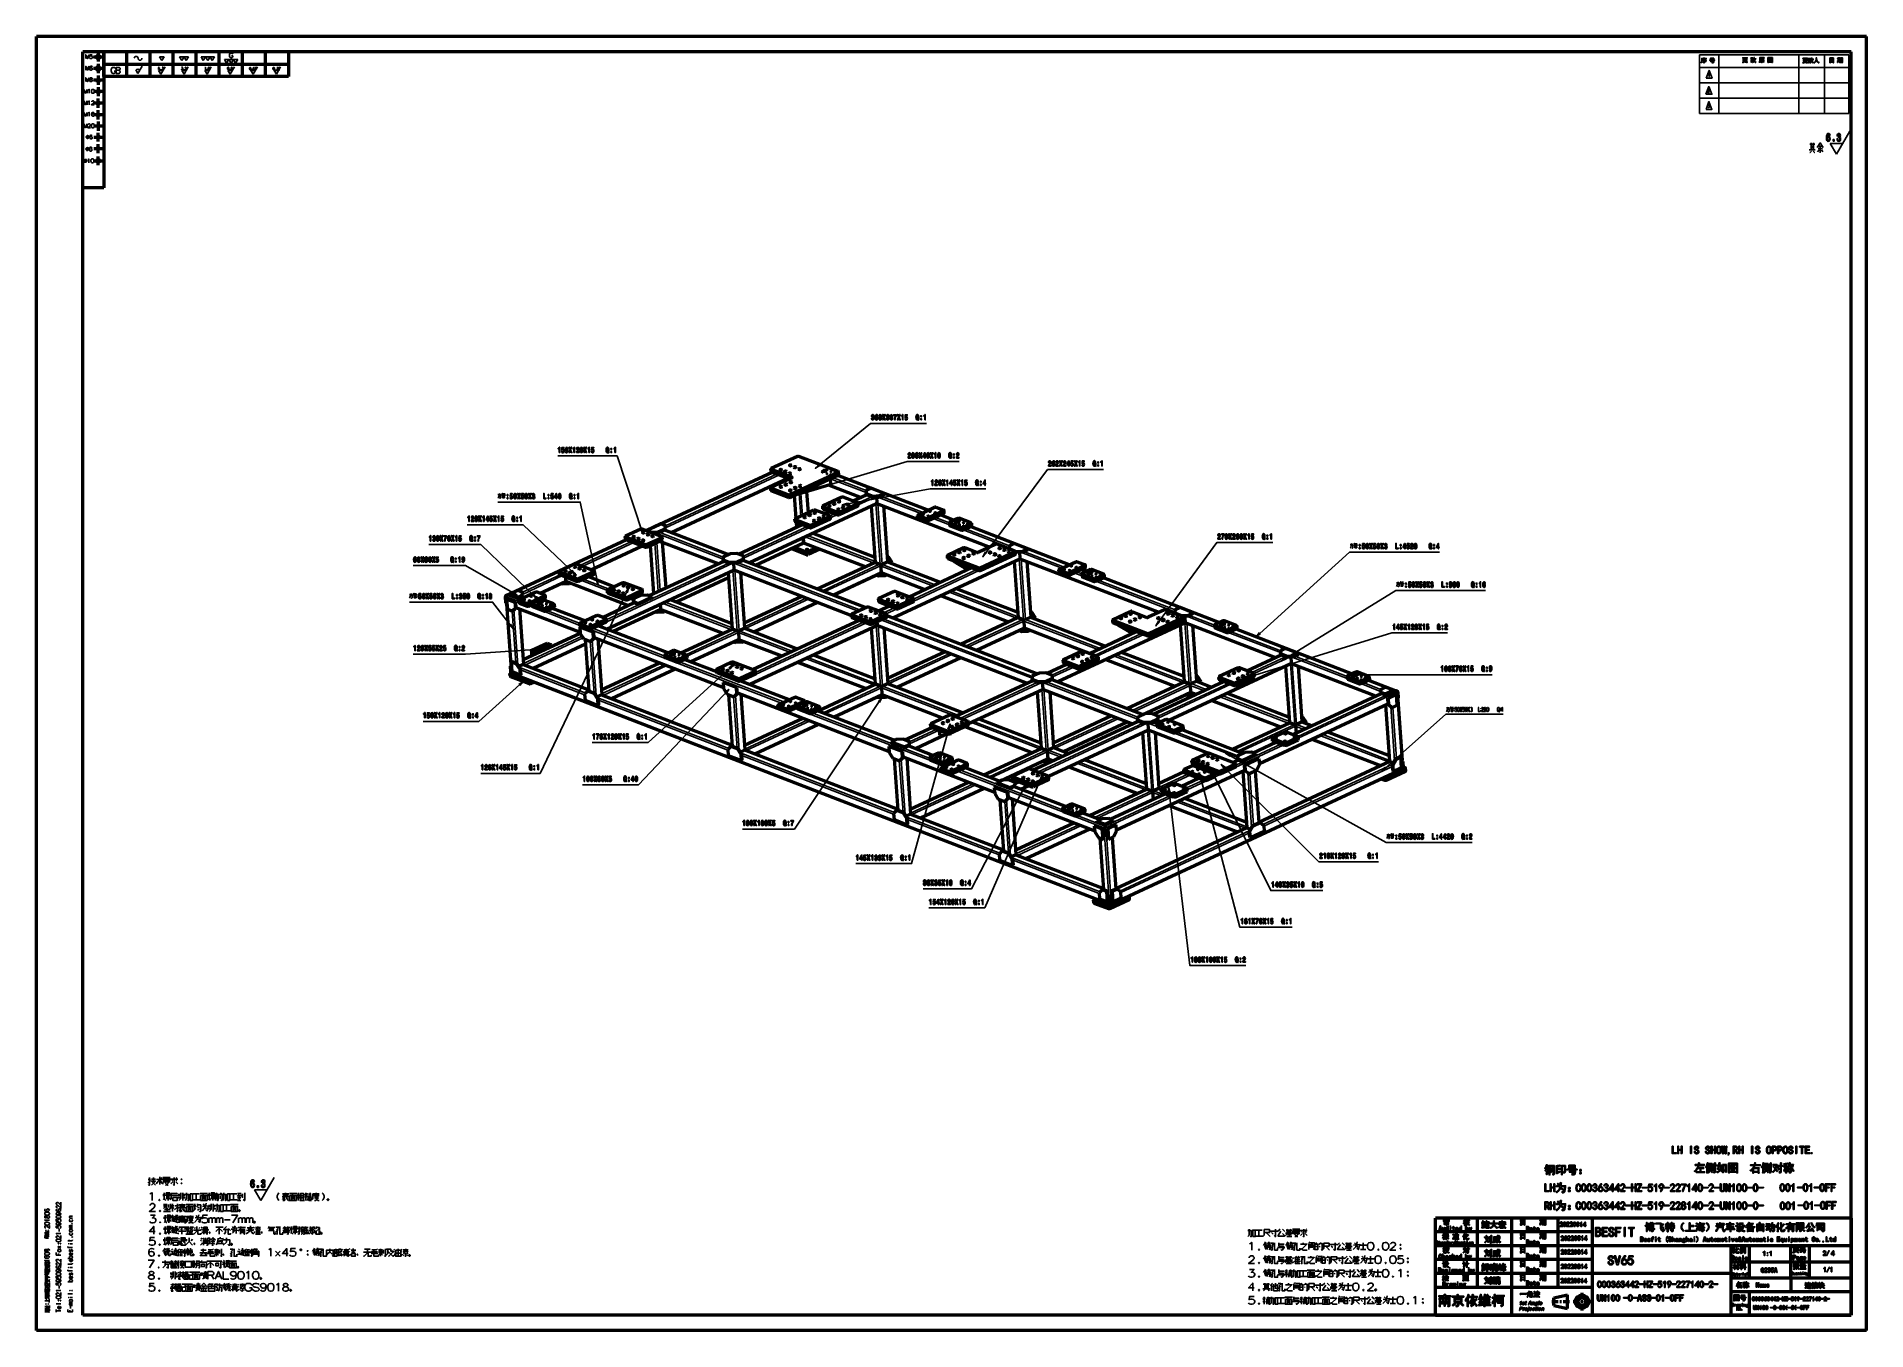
# Model space of a CAD drawing. Extents: x 0 to 1189, y 0 to 841.
import ezdxf

# ---------------------------------------------------------------- set-up
doc = ezdxf.new("R2010")
doc.units = 0

msp = doc.modelspace()

# ---------------------------------------------------------------- linework, layer by layer
at = {"color": 7, "lineweight": 50}
for p, q in [((1189, 841), (0, 841)), ((0, 0), (0, 841)), ((1189, 0), (1189, 841)), ((30, 10), (30, 831)), ((1179, 831), (30, 831)), ((43, 827.7), (37, 827.7)), ((40, 830.7), (40, 824.7)), ((40, 823.2), (40, 817.2)), ((43.7, 815), (43.7, 831)), ((43.7, 831), (43.7, 742.7)), ((43.7, 823), (163.7, 823)), ((58.7, 815), (58.7, 831)), ((73.7, 815), (73.7, 831)), ((88.7, 815), (88.7, 831)), ((103.7, 815), (103.7, 831)), ((118.7, 815), (118.7, 831)), ((133.7, 815), (133.7, 831)), ((148.7, 815), (148.7, 831)), ((163.7, 831), (163.7, 815)), ((1179, 10), (1179, 831)), ((43, 820.2), (37, 820.2)), ((43, 812.7), (37, 812.7)), ((40, 815.7), (40, 809.7)), ((163.7, 815), (43.7, 815)), ((43, 805.2), (37, 805.2)), ((43, 797.7), (37, 797.7)), ((40, 808.2), (40, 802.2)), ((40, 794.7), (40, 800.7)), ((43, 790.2), (37, 790.2)), ((40, 787.2), (40, 793.2)), ((40, 785.7), (40, 779.7)), ((43, 782.7), (37, 782.7)), ((37.2, 775.7), (42.9, 775.7)), ((40.1, 772.9), (40.1, 778.5)), ((37.2, 768.2), (42.9, 768.2)), ((40, 757.4), (40, 763)), ((40.1, 765.3), (40.1, 771.1)), ((37.2, 760.2), (42.9, 760.2)), ((43.7, 742.7), (30, 742.7)), ((477.3, 558.3), (477.2, 560)), ((494.4, 568.1), (477.3, 560.2)), ((477.3, 559.8), (490.9, 554.6)), ((520.9, 558.2), (495.3, 568.1)), ((396, 519.9), (477.9, 557.9)), ((412.3, 518.7), (488.2, 554)), ((477.1, 546), (477, 547.7)), ((490.8, 554.2), (477.2, 547.9)), ((488.4, 543.2), (477.2, 547.5)), ((477.4, 558.1), (489.4, 553.5)), ((489.3, 543.2), (520.8, 557.9)), ((489.4, 541.5), (521, 556.2)), ((515.5, 549.7), (491.3, 542.4)), ((515, 549.5), (535.7, 541.5)), ((515.9, 549.9), (515.5, 549.7)), ((515.6, 553.7), (515.9, 549.9)), ((520.5, 556), (579.5, 533.2)), ((521.2, 556.4), (521, 558.1)), ((542.2, 547.4), (539.1, 545.9)), ((550.9, 544), (542.2, 547.4)), ((463.2, 499.1), (545.7, 537.4)), ((488.5, 541.5), (477.3, 545.8)), ((492.3, 542.7), (493.4, 527.7)), ((500.3, 545.1), (501.3, 531.4)), ((511, 534), (510.9, 535.7)), ((511, 535.6), (520.5, 531.9)), ((523.2, 541.6), (511.1, 535.9)), ((521.4, 531.9), (533.6, 537.6)), ((521.5, 530.3), (533.7, 535.9)), ((533.6, 538), (524.1, 541.6)), ((530.6, 539.2), (539.5, 543.3)), ((533.9, 536.1), (533.8, 537.8)), ((539.1, 545.9), (539, 544)), ((539, 543.4), (539, 544)), ((539, 544), (543.3, 542.3)), ((539, 543.4), (543.3, 541.8)), ((542.3, 535.8), (544.9, 499.3)), ((543.3, 542.3), (547.7, 542.6)), ((543.3, 541.8), (543.3, 542.3)), ((543.3, 541.8), (547.7, 542)), ((545.7, 541.9), (545.9, 538)), ((545.9, 537.6), (619.4, 509.2)), ((547.7, 542.6), (550.9, 544)), ((547.7, 542), (550.9, 543.5)), ((547.7, 542), (547.7, 542.6)), ((550.4, 535.9), (553, 499.7)), ((550.9, 543.5), (550.9, 544)), ((572.7, 530), (583.5, 535.1)), ((584.4, 535.1), (589.5, 533.1)), ((405.6, 524.2), (396.5, 520)), ((408.6, 523), (405.6, 524.2)), ((456.2, 504.6), (497.5, 523.8)), ((492.9, 525.6), (492.8, 527.3)), ((505.1, 533.2), (493, 527.5)), ((493, 527.2), (502.4, 523.5)), ((493.1, 525.5), (502.6, 521.8)), ((493.6, 525.3), (493.8, 522.1)), ((503.3, 523.5), (515.5, 529.2)), ((503.4, 521.8), (515.6, 527.5)), ((515.5, 529.6), (506, 533.2)), ((511.2, 533.9), (520.6, 530.2)), ((512.5, 530.7), (515.5, 532.2)), ((515.8, 527.7), (515.7, 529.4)), ((572.6, 528.1), (572.5, 529.8)), ((577.8, 527.7), (572.6, 529.6)), ((577.9, 526), (572.8, 528)), ((589.5, 532.7), (578.7, 527.7)), ((589.6, 531), (578.8, 526)), ((587.6, 530.1), (596.3, 526.7)), ((589.8, 531.2), (589.7, 532.9)), ((593.1, 525.1), (593.2, 523.4)), ((598.7, 527.8), (593.2, 525.3)), ((593.2, 524.9), (601, 521.9)), ((593.3, 523.2), (601.1, 520.2)), ((607.3, 524.9), (599.5, 527.9)), ((601.9, 522), (607.3, 524.5)), ((607.5, 524.7), (607.6, 523)), ((305.2, 477.7), (383.3, 514)), ((382.7, 514.3), (382.5, 516)), ((392.7, 520.8), (382.7, 516.2)), ((382.7, 515.8), (395.6, 510.9)), ((382.8, 514.1), (395.7, 509.2)), ((406.4, 515.9), (393.5, 520.9)), ((396.4, 510.9), (406.4, 515.5)), ((396.6, 519.7), (396.5, 520)), ((396.5, 520), (399.6, 518.8)), ((396.6, 509.2), (406.5, 513.8)), ((399.6, 518.8), (404, 519)), ((399.6, 518.5), (399.6, 518.8)), ((400.2, 518.3), (404, 518.5)), ((401.9, 518.4), (402, 517.6)), ((404, 519), (408.5, 521.1)), ((404, 518.5), (408.5, 520.6)), ((404, 518.5), (404, 519)), ((404.8, 513), (442.8, 498.4)), ((406.7, 514), (406.5, 515.7)), ((406.6, 512.3), (408.8, 482.6)), ((408.1, 520.4), (449.6, 504.3)), ((408.5, 521.1), (408.6, 523)), ((408.5, 520.6), (408.6, 522.4)), ((408.5, 520.6), (408.5, 521.1)), ((408.6, 522.4), (408.6, 523)), ((467.2, 497.5), (498.4, 512)), ((493, 521.9), (492.9, 521.6)), ((493.8, 522.3), (493, 521.9)), ((493, 521.9), (493.3, 521.8)), ((498.1, 515.3), (498.3, 512.4)), ((498.3, 512.4), (498.1, 515.3)), ((498.4, 512), (538.5, 496.5)), ((504.5, 518.2), (544.6, 502.7)), ((504.7, 518.2), (504.6, 518.3)), ((505.1, 518), (505.1, 518.5)), ((602, 520.3), (607.4, 522.8)), ((607, 522.6), (671.3, 497.7)), ((635.3, 511.4), (632.1, 509.9)), ((643.9, 508.1), (635.3, 511.4)), ((360.1, 494.4), (393.6, 510)), ((398, 477.6), (446.6, 500.1)), ((398.7, 510.2), (400.9, 478.9)), ((446.2, 502.7), (446.1, 500.8)), ((446.1, 500.3), (446.1, 500.8)), ((446.1, 500.8), (450.4, 499.2)), ((446.1, 500.3), (450.4, 498.6)), ((450.7, 504.8), (446.2, 502.7)), ((454.8, 499.4), (450.4, 499.2)), ((455.1, 505), (450.7, 504.8)), ((454.8, 499.4), (459.3, 501.5)), ((454.8, 498.8), (459.3, 500.9)), ((454.8, 498.8), (454.8, 499.4)), ((459.4, 503.4), (455.1, 505)), ((458.9, 500.7), (538.9, 469.8)), ((459.3, 501.5), (459.4, 503.4)), ((459.3, 500.9), (459.4, 502.8)), ((459.3, 500.9), (459.3, 501.5)), ((459.4, 502.8), (459.4, 503.4)), ((500.4, 504.2), (490.1, 508.2)), ((500.3, 505.9), (492.1, 509.1)), ((507, 508.7), (501.1, 506)), ((509, 507.9), (501.3, 504.3)), ((552.7, 499.4), (549.4, 497.9)), ((553.6, 502.8), (552.7, 503.1)), ((553.1, 502.6), (552.7, 502.7)), ((552.9, 499.6), (587.2, 486.3)), ((553.6, 502.8), (553.1, 502.6)), ((555.5, 498.9), (553.1, 502.6)), ((555.9, 499.1), (553.6, 502.8)), ((556.3, 463.1), (638.8, 501.5)), ((591.9, 501.9), (591.8, 503.6)), ((602.4, 508.6), (592, 503.8)), ((592, 503.4), (612.2, 495.6)), ((592.1, 501.7), (612.4, 493.9)), ((596.1, 499.9), (596.1, 500.2)), ((604.8, 494.4), (596.1, 499.9)), ((611, 505.7), (603.3, 508.7)), ((623.4, 511.1), (611.9, 505.7)), ((613.1, 495.7), (635.9, 506.2)), ((613.2, 494), (636, 504.5)), ((635.9, 506.6), (624.2, 511.1)), ((632.1, 509.9), (632, 508.1)), ((635.3, 499.9), (637.9, 463.4)), ((636, 506.5), (636.4, 506.4)), ((636.2, 504.7), (636, 506.4)), ((636.1, 505.9), (636.4, 505.8)), ((636.4, 506.4), (640.8, 506.6)), ((636.4, 505.8), (636.4, 506.4)), ((636.4, 505.8), (640.8, 506)), ((638.7, 505.9), (639, 502)), ((638.9, 501.6), (729.2, 466.8)), ((640.8, 506.6), (643.9, 508.1)), ((640.8, 506), (644, 507.5)), ((640.8, 506), (640.8, 506.6)), ((643.4, 499.9), (646, 463.8)), ((644, 507.5), (643.9, 508.1)), ((664.4, 494.6), (675.2, 499.6)), ((676.1, 499.6), (681.3, 497.6)), ((339.5, 491.6), (339.4, 493.3)), ((339.5, 493.1), (351.2, 488.6)), ((349.5, 498.1), (339.6, 493.5)), ((339.7, 491.4), (351.3, 486.9)), ((344, 487.4), (343.8, 489.8)), ((362, 493.7), (350.4, 498.2)), ((352.1, 488.7), (362, 493.3)), ((352.2, 487), (362.1, 491.6)), ((358.6, 490), (375.6, 483.4)), ((362.3, 491.8), (362.2, 493.5)), ((370.3, 455.9), (452.8, 494.2)), ((415.6, 473.5), (449.6, 489.3)), ((449.4, 492.6), (452, 456.1)), ((450.4, 498.6), (450.4, 499.2)), ((454.8, 498.8), (450.4, 498.6)), ((452.8, 498.7), (453, 494.8)), ((453, 494.4), (529.6, 464.8)), ((457.5, 492.7), (460.1, 456.6)), ((507.3, 482), (544.4, 499.2)), ((517.6, 478), (548.5, 492.4)), ((547.8, 498), (544.7, 499.2)), ((545.1, 499.1), (548.2, 497.9)), ((545.5, 491), (547, 490.4)), ((546.1, 491.3), (547, 490.9)), ((547, 490.9), (551.4, 491.2)), ((547, 490.4), (547, 490.9)), ((547, 490.4), (551.4, 490.6)), ((548.4, 497), (548.7, 493)), ((548.7, 492.6), (577.1, 481.6)), ((551.4, 491.2), (551.8, 491.4)), ((551.4, 490.6), (551.4, 491.2)), ((551.4, 490.6), (552.5, 491.1)), ((555.9, 499.1), (555.5, 498.9)), ((555.5, 498.5), (555.5, 498.9)), ((556, 498.3), (555.9, 499.1)), ((567, 476.9), (607.6, 495.8)), ((664.4, 492.7), (664.2, 494.4)), ((669.6, 492.2), (664.4, 494.2)), ((669.7, 490.5), (664.5, 492.5)), ((681.3, 497.3), (670.5, 492.2)), ((681.4, 495.6), (670.6, 490.5)), ((679.2, 491.8), (679.3, 490.1)), ((679.3, 494.6), (682.5, 493.4)), ((684.8, 494.5), (679.4, 492)), ((679.4, 491.6), (687.2, 488.6)), ((679.5, 489.9), (687.3, 486.9)), ((681.6, 495.8), (681.5, 497.5)), ((693.5, 491.6), (685.7, 494.6)), ((688, 488.7), (693.4, 491.2)), ((688.2, 487), (693.6, 489.5)), ((693.1, 489.3), (768.6, 460.1)), ((693.6, 491.4), (693.8, 489.7)), ((304.7, 477), (305, 472.9)), ((305, 472.9), (304.7, 477)), ((305.6, 475.4), (306.1, 475.6)), ((307.3, 477.9), (305.9, 477.9)), ((307.3, 477.9), (305.9, 477.9)), ((306.1, 475.6), (311.2, 473.6)), ((312.7, 481), (307.2, 478.5)), ((307.3, 477.9), (307.2, 478.5)), ((307.2, 478.5), (312.4, 476.5)), ((307.3, 477.9), (312.5, 475.9)), ((312.4, 476.5), (315.6, 478)), ((312.5, 475.9), (312.4, 476.5)), ((312.5, 475.9), (315.6, 477.4)), ((315.7, 479.8), (312.7, 481)), ((324.3, 479.9), (313.5, 474.9)), ((315.2, 477.2), (317, 476.5)), ((315.6, 478), (315.7, 479.8)), ((315.6, 477.4), (315.7, 479.3)), ((315.6, 477.4), (315.6, 478)), ((315.7, 479.3), (315.7, 479.8)), ((319.5, 472.5), (330.4, 477.6)), ((330.4, 477.9), (325.2, 479.9)), ((327.2, 479.2), (344.2, 487)), ((328.8, 475.1), (330.5, 475.9)), ((330.7, 476.1), (330.6, 477.8)), ((341.9, 485), (340.7, 485.4)), ((341.8, 485.6), (341.4, 485.7)), ((346.2, 485.8), (341.8, 485.6)), ((341.8, 485.6), (341.9, 485)), ((346.3, 485.2), (341.9, 485)), ((344.3, 486.9), (384.6, 471.3)), ((346.7, 486), (346.2, 485.8)), ((346.2, 485.8), (346.3, 485.2)), ((347.3, 485.7), (346.3, 485.2)), ((371, 479.4), (370.9, 481.1)), ((381, 485.9), (371.1, 481.3)), ((371.1, 480.9), (382.7, 476.5)), ((371.2, 479.3), (382.8, 474.8)), ((393.5, 481.5), (381.9, 486)), ((383.6, 476.5), (393.5, 481.1)), ((383.7, 474.8), (393.6, 479.4)), ((388, 475.7), (387.9, 473.8)), ((392.5, 477.8), (388, 475.7)), ((390.1, 477.8), (391.4, 477.3)), ((390.9, 472.6), (399.9, 476.8)), ((391, 472.1), (400, 476.3)), ((396.9, 478), (392.5, 477.8)), ((393.8, 479.6), (393.7, 481.3)), ((399.9, 476.8), (396.9, 478)), ((400, 476.3), (399.9, 476.8)), ((400, 478.5), (400.1, 478.8)), ((400.1, 478.8), (400.9, 479.1)), ((400.4, 478.7), (400.1, 478.8)), ((459.8, 460), (497.2, 477.3)), ((557.2, 480.3), (547.2, 475.7)), ((569.7, 475.8), (558, 480.3)), ((570, 474), (569.8, 475.7)), ((587.4, 477.6), (631.5, 460.6)), ((597.5, 482.3), (637.7, 466.8)), ((305.4, 472.2), (308.2, 432.6)), ((305.6, 475.4), (310.8, 473.4)), ((306.1, 468.6), (305.6, 475.4)), ((305.6, 472.3), (305.8, 472.2)), ((305.6, 471.9), (305.9, 471.8)), ((309.1, 467.5), (306.1, 468.6)), ((311.1, 469.4), (309.1, 467.5)), ((309.1, 467.5), (309.6, 467.7)), ((311.5, 469.7), (309.6, 467.7)), ((310.8, 473.4), (311.2, 473.6)), ((310.8, 473.4), (311.1, 469.4)), ((311.1, 469.4), (311.5, 469.7)), ((311.2, 473.6), (311.5, 469.7)), ((311.5, 470), (353.2, 453.9)), ((313.4, 473), (313.3, 474.7)), ((313.5, 474.5), (318.7, 472.5)), ((313.6, 472.8), (318.8, 470.8)), ((313.7, 469.2), (316.3, 433.1)), ((319.7, 470.8), (322, 471.9)), ((322, 472.5), (322.1, 470.8)), ((327.6, 475.2), (322.2, 472.7)), ((322.2, 472.3), (329.9, 469.3)), ((322.3, 470.6), (330, 467.6)), ((336.2, 472.2), (328.5, 475.2)), ((330.8, 469.3), (336.2, 471.9)), ((330.9, 467.6), (336.3, 470.2)), ((335, 469.5), (356.6, 461.2)), ((336.4, 472.1), (336.5, 470.4)), ((364, 464.6), (353.1, 459.6)), ((370, 462.6), (364.8, 464.6)), ((367.8, 463.5), (388.4, 473.1)), ((374.3, 454.4), (405.6, 468.9)), ((387.9, 473.2), (387.9, 473.8)), ((387.9, 473.8), (390.9, 472.6)), ((387.9, 473.2), (391, 472.1)), ((391, 472.1), (390.9, 472.6)), ((402.1, 467.3), (403.3, 466.9)), ((402.8, 467.6), (403.2, 467.4)), ((403.2, 467.4), (407.6, 467.6)), ((403.3, 466.9), (403.2, 467.4)), ((403.3, 466.9), (407.7, 467.1)), ((405.2, 472.1), (405.4, 469.3)), ((405.7, 468.7), (446, 453.2)), ((407.6, 467.6), (408.1, 467.8)), ((407.7, 467.1), (407.6, 467.6)), ((407.7, 467.1), (408.7, 467.6)), ((411.6, 475.1), (451.7, 459.6)), ((466, 454.1), (507.5, 473.4)), ((529.6, 463.7), (529.5, 465.3)), ((539.6, 470.2), (529.7, 465.6)), ((529.7, 465.2), (541.3, 460.7)), ((552.2, 465.7), (540.5, 470.2)), ((542.2, 460.7), (552.1, 465.3)), ((547.2, 473.8), (547, 475.5)), ((547.1, 467.7), (554.2, 470.9)), ((547.2, 475.3), (558.8, 470.8)), ((547.3, 473.6), (559, 469.1)), ((552.4, 463.9), (552.3, 465.6)), ((552.4, 464.6), (650.4, 426.7)), ((559.7, 470.9), (569.6, 475.5)), ((559.8, 469.2), (569.8, 473.8)), ((646.6, 466.8), (645.8, 467.1)), ((646.2, 466.6), (645.8, 466.8)), ((646.6, 466.8), (646.2, 466.6)), ((648.5, 463), (646.2, 466.6)), ((649, 463.2), (646.6, 466.8)), ((699.5, 462.1), (710.7, 467.3)), ((711.6, 467.4), (721.5, 463.5)), ((732.8, 468.4), (722.4, 463.6)), ((745.3, 463.9), (733.7, 468.4)), ((739.8, 468.3), (739.7, 466.5)), ((739.7, 466.1), (739.7, 466.5)), ((739.7, 466.5), (744, 464.8)), ((743, 469.8), (739.8, 468.3)), ((751.6, 466.5), (743, 469.8)), ((744, 464.8), (748.4, 465)), ((744, 464.4), (744, 464.8)), ((744.5, 464.3), (748.5, 464.4)), ((745.6, 462.1), (745.5, 463.8)), ((746, 464.3), (746.3, 460.6)), ((748.4, 465), (751.6, 466.5)), ((748.5, 464.4), (748.4, 465)), ((748.5, 464.4), (751.6, 465.9)), ((751.6, 465.9), (751.6, 466.5)), ((316.1, 436.1), (353.3, 453.3)), ((353.1, 457.7), (353, 459.3)), ((353.4, 457.3), (353, 457.1)), ((361.6, 453.8), (353, 457.1)), ((353, 457.1), (353.3, 453.1)), ((353.1, 459.2), (358.3, 457.2)), ((353.2, 457.5), (358.4, 455.5)), ((353.3, 453.1), (355.6, 449.5)), ((362.1, 454), (353.4, 457.3)), ((359.2, 457.2), (370, 462.3)), ((359.3, 455.5), (370.1, 460.6)), ((362.1, 454), (361.6, 453.8)), ((361.9, 449.8), (361.6, 453.8)), ((362.3, 450), (362.1, 454)), ((364.7, 458.1), (410.5, 440.4)), ((370.3, 460.8), (370.2, 462.5)), ((418.6, 440.4), (451.9, 455.9)), ((455.3, 454.7), (452.2, 455.9)), ((452.2, 455.9), (455.3, 454.7)), ((456, 453.7), (456.3, 449.6)), ((459.8, 456.3), (456.5, 454.8)), ((460, 456.4), (494.3, 443.1)), ((463.4, 420), (545.9, 458.3)), ((465.2, 429.6), (534.4, 461.7)), ((529.8, 463.5), (541.5, 459)), ((542.3, 459), (552.3, 463.6)), ((542.4, 456.7), (545, 420.2)), ((546, 460.7), (546.1, 458.8)), ((546, 458.5), (643.6, 420.8)), ((550.5, 456.7), (553.1, 420.6)), ((600.4, 446.1), (637.4, 463.3)), ((610.7, 442.1), (641.6, 456.4)), ((640.8, 462.1), (637.7, 463.3)), ((638.2, 463.1), (641.3, 461.9)), ((638.5, 455), (640.1, 454.4)), ((639.2, 455.3), (640, 455)), ((640, 455), (644.4, 455.2)), ((640.1, 454.4), (640, 455)), ((640.1, 454.4), (644.5, 454.6)), ((641.5, 461.1), (641.8, 457)), ((641.7, 456.6), (684.4, 440.1)), ((645.8, 463.5), (642.5, 462)), ((644.4, 455.2), (644.9, 455.4)), ((644.5, 454.6), (644.4, 455.2)), ((644.5, 454.6), (645.5, 455.1)), ((645.9, 463.6), (694.5, 444.8)), ((649, 463.2), (648.5, 463)), ((648.6, 462.6), (648.5, 463)), ((649, 462.4), (649, 463.2)), ((663.5, 421.7), (746, 460)), ((684.2, 440), (714.6, 454.2)), ((699.4, 460.2), (699.3, 461.9)), ((699.4, 461.7), (721.8, 453)), ((699.6, 460), (722, 451.4)), ((703.1, 458.3), (703.1, 458.6)), ((711.8, 452.9), (703.1, 458.3)), ((722.7, 453.1), (745.3, 463.6)), ((722.8, 451.4), (745.4, 461.9)), ((743, 458.6), (745.6, 421.7)), ((745.9, 459.9), (746.2, 459.8)), ((746.2, 460.2), (805, 437.5)), ((751.2, 458.3), (753.7, 422.2)), ((765.4, 458.5), (765.5, 456.8)), ((771, 461.2), (765.6, 458.7)), ((765.6, 458.3), (773.3, 455.3)), ((765.7, 456.6), (773.4, 453.6)), ((779.6, 458.3), (771.9, 461.3)), ((774.2, 455.4), (779.6, 457.9)), ((774.3, 453.7), (779.7, 456.2)), ((779.3, 456), (854.8, 426.8)), ((779.8, 458.1), (779.9, 456.4)), ((321.5, 441.3), (321.9, 442.1)), ((321.5, 441.3), (323.6, 440.5)), ((321.5, 441.3), (321.6, 438.7)), ((321.9, 442.1), (331.8, 446.7)), ((321.9, 442.1), (324, 441.3)), ((322.7, 430.4), (356.7, 446.2)), ((323.6, 440.5), (324, 441.3)), ((323.6, 440.5), (323.7, 439.6)), ((324, 441.3), (333.9, 445.9)), ((331.8, 446.7), (333.9, 445.9)), ((334.4, 445.5), (333.9, 445.9)), ((334.5, 444.6), (334.4, 445.5)), ((355.6, 449.5), (359.9, 447.8)), ((356.5, 449.1), (358.9, 415.7)), ((359.9, 447.8), (361.9, 449.8)), ((360.4, 448), (359.9, 447.8)), ((360.4, 448), (362.3, 450)), ((362.3, 450), (361.9, 449.8)), ((362.3, 450.4), (446.3, 418)), ((364.6, 449.5), (367.2, 413.4)), ((413.8, 441.9), (408.4, 439.4)), ((422.4, 438.9), (414.6, 441.9)), ((425.1, 434.7), (456, 449.1)), ((453, 447.6), (454.1, 447.2)), ((453.6, 447.9), (454.1, 447.8)), ((458.5, 448), (454.1, 447.8)), ((454.1, 447.2), (454.1, 447.8)), ((458.5, 447.4), (454.1, 447.2)), ((456.2, 449.2), (484.2, 438.4)), ((458.5, 448), (458.9, 448.2)), ((458.5, 447.4), (458.5, 448)), ((458.5, 447.4), (459.6, 447.9)), ((552.9, 424), (590.3, 441.4)), ((679.4, 441.5), (667.3, 435.8)), ((689.8, 437.9), (680.3, 441.5)), ((704.8, 440.8), (745.4, 425.2)), ((808.4, 441.9), (808.3, 440)), ((808.3, 439.4), (808.3, 440)), ((808.3, 440), (812.6, 438.3)), ((811.5, 443.3), (808.4, 441.9)), ((820.1, 440), (811.5, 443.3)), ((817, 438.5), (820.1, 440)), ((820.2, 439.4), (820.1, 440)), ((307.9, 431.8), (308.2, 427.8)), ((308.2, 427.8), (307.9, 431.8)), ((308.5, 434.7), (309, 434.9)), ((309, 428), (308.5, 434.7)), ((308.5, 434.7), (311.5, 433.6)), ((308.5, 432.4), (308.7, 432.3)), ((309, 434.9), (312, 433.8)), ((311.5, 433.6), (312, 433.8)), ((311.5, 433.6), (313.9, 429.9)), ((312, 433.8), (314.3, 430.1)), ((316.1, 432.8), (313.4, 431.5)), ((313.9, 429.9), (314.3, 430.1)), ((313.9, 429.9), (314.2, 426)), ((314.3, 430.1), (314.6, 426.2)), ((316.2, 432.9), (358.8, 416.4)), ((366.9, 416.4), (404.7, 434)), ((373.5, 410.7), (415, 430)), ((408.2, 439.2), (408.3, 437.5)), ((408.3, 439), (416.1, 436)), ((408.5, 437.3), (416.2, 434.3)), ((417, 436), (422.4, 438.6)), ((417.1, 434.4), (422.5, 436.9)), ((421.2, 436.2), (441.8, 428.3)), ((422.6, 438.8), (422.7, 437.1)), ((441.8, 427.8), (441.7, 429.5)), ((451.8, 434.3), (441.9, 429.7)), ((441.9, 429.4), (456.2, 423.8)), ((467, 428.9), (452.7, 434.4)), ((457.1, 423.9), (467, 428.5)), ((467.3, 427), (467.2, 428.7)), ((494.5, 434.4), (539.1, 417.2)), ((504.6, 439.1), (544.8, 423.6)), ((559, 418.1), (600.6, 437.4)), ((656.6, 427.2), (669.2, 433.1)), ((667.2, 433.9), (667.1, 435.6)), ((667.2, 435.5), (676.7, 431.8)), ((667.4, 433.8), (676.8, 430.1)), ((677.6, 431.8), (689.8, 437.5)), ((677.7, 430.1), (689.9, 435.8)), ((690.1, 436), (690, 437.7)), ((694.7, 436.2), (739.7, 418.8)), ((735.7, 396.6), (815, 433.4)), ((780.7, 430.6), (768.5, 425)), ((791.1, 427), (781.6, 430.7)), ((786.3, 428.8), (808.7, 439.2)), ((808.3, 439.4), (812.6, 437.7)), ((811.5, 431.8), (814.1, 395.3)), ((812.6, 438.3), (817, 438.5)), ((812.6, 437.7), (812.6, 438.3)), ((812.6, 437.7), (817, 438)), ((814.9, 437.9), (815.2, 433.9)), ((815.2, 433.6), (870, 412.4)), ((817, 438), (820.2, 439.4)), ((817, 438), (817, 438.5)), ((819.7, 431.8), (822.2, 395.7)), ((307.8, 425.2), (307.6, 426.9)), ((308.4, 427.4), (307.8, 427.1)), ((307.8, 426.8), (319.9, 422.1)), ((307.9, 425.1), (320, 420.4)), ((308.8, 427.1), (697.8, 276.9)), ((314.2, 426), (309, 428)), ((314.2, 426), (314.6, 426.2)), ((320.8, 422.1), (321.2, 422.3)), ((320.9, 420.4), (323.3, 421.5)), ((442, 427.7), (456.3, 422.1)), ((446.5, 421.3), (446.1, 421.1)), ((454.7, 417.8), (446.1, 421.1)), ((446.1, 421.1), (446.3, 417.2)), ((446.3, 417.2), (448.7, 413.5)), ((455.1, 418), (446.5, 421.3)), ((455.1, 418), (454.7, 417.8)), ((455, 413.8), (454.7, 417.8)), ((455.4, 414.1), (455.1, 418)), ((457.2, 422.2), (467.1, 426.8)), ((457.4, 422.3), (489.4, 409.9)), ((507.9, 402.7), (545, 420)), ((548.4, 418.8), (545.3, 420)), ((545.3, 420), (548.4, 418.8)), ((549, 417.7), (549.3, 413.7)), ((552.9, 420.3), (549.6, 418.8)), ((553, 420.4), (602, 401.5)), ((596.7, 399), (647.3, 422.5)), ((605.6, 394.4), (653.6, 416.7)), ((647, 425.2), (646.9, 423.3)), ((646.9, 422.7), (646.9, 423.3)), ((646.9, 423.3), (651.2, 421.6)), ((646.9, 422.7), (651.2, 421)), ((651.5, 427.2), (647, 425.2)), ((655.6, 421.8), (651.2, 421.6)), ((651.2, 421), (651.2, 421.6)), ((655.6, 421.3), (651.2, 421)), ((655.9, 427.5), (651.5, 427.2)), ((653.5, 421.2), (653.8, 417.2)), ((653.7, 416.9), (712.1, 394.3)), ((655.6, 421.8), (660.1, 423.9)), ((655.6, 421.3), (660.1, 423.4)), ((655.6, 421.3), (655.6, 421.8)), ((660.2, 425.8), (655.9, 427.5)), ((659.7, 423.2), (718.9, 400.3)), ((660.1, 423.9), (660.2, 425.8)), ((660.1, 423.4), (660.2, 425.2)), ((660.1, 423.4), (660.1, 423.9)), ((660.2, 425.2), (660.2, 425.8)), ((708.5, 404.3), (745.6, 421.5)), ((725.5, 400.6), (771.3, 421.8)), ((749, 420.3), (745.9, 421.5)), ((745.9, 421.5), (749, 420.3)), ((749.6, 419.3), (749.9, 415.2)), ((753.5, 421.9), (750.2, 420.4)), ((754.3, 425.2), (753.5, 425.5)), ((753.9, 425), (753.5, 425.1)), ((753.6, 422), (763.4, 418.2)), ((754.3, 425.2), (753.9, 425)), ((756.2, 421.3), (753.9, 425)), ((756.7, 421.5), (754.3, 425.2)), ((756.7, 421.5), (756.2, 421.3)), ((756.3, 421), (756.2, 421.3)), ((756.8, 420.8), (756.7, 421.5)), ((768.5, 423), (768.3, 424.7)), ((768.5, 424.6), (778, 420.9)), ((768.6, 422.9), (778.1, 419.2)), ((778.9, 421), (791, 426.6)), ((779, 419.3), (791.2, 424.9)), ((791.4, 425.1), (791.2, 426.8)), ((851.6, 425.2), (851.7, 423.5)), ((851.7, 425), (859.5, 422)), ((857.2, 427.9), (851.8, 425.4)), ((851.9, 423.3), (859.6, 420.3)), ((865.8, 425), (858, 428)), ((860.4, 422.1), (865.8, 424.6)), ((860.5, 420.4), (865.9, 422.9)), ((865.5, 422.7), (883.9, 415.6)), ((866, 424.8), (866.1, 423.1)), ((873.4, 416.7), (873.3, 414.8)), ((876.6, 418.2), (873.4, 416.7)), ((876.3, 413.7), (881.7, 416.2)), ((881.7, 416.2), (876.6, 418.2)), ((881.8, 415.6), (881.7, 416.2)), ((358.1, 415.6), (356.1, 413.6)), ((356.1, 413.6), (356.4, 409.6)), ((356.4, 409.6), (365, 406.3)), ((358.5, 415.8), (358.1, 415.6)), ((362.4, 413.9), (358.1, 415.6)), ((362.8, 414.1), (358.5, 415.8)), ((362.8, 414.1), (362.4, 413.9)), ((364.7, 410.3), (362.4, 413.9)), ((365.2, 410.5), (362.8, 414.1)), ((366.9, 413.1), (364.3, 411.9)), ((365.2, 410.5), (364.7, 410.3)), ((365, 406.3), (364.7, 410.3)), ((365.4, 406.5), (365, 406.3)), ((365.4, 406.5), (365.2, 410.5)), ((367.1, 413.2), (451.9, 380.4)), ((448.7, 413.5), (453, 411.9)), ((449.5, 413.2), (451.9, 379.7)), ((453, 411.9), (455, 413.8)), ((453.5, 412.1), (453, 411.9)), ((453.5, 412.1), (455.4, 414.1)), ((455.4, 414.1), (455, 413.8)), ((455.4, 414.4), (554, 376.3)), ((457.6, 413.6), (460.2, 377.5)), ((481.8, 404.5), (481.7, 406.2)), ((492.7, 411.5), (481.9, 406.4)), ((481.9, 406.1), (487.1, 404.1)), ((482, 404.4), (487.2, 402.4)), ((488, 404.1), (498.8, 409.1)), ((488.1, 402.4), (494.4, 405.3)), ((498.8, 409.5), (493.6, 411.5)), ((494.3, 405.9), (494.4, 404.2)), ((499.9, 408.6), (494.5, 406.1)), ((494.5, 405.7), (502.3, 402.7)), ((499, 408.2), (499, 409.3)), ((508.6, 405.6), (500.8, 408.6)), ((503.1, 402.8), (508.5, 405.3)), ((508.7, 405.5), (508.9, 403.8)), ((518.2, 398.8), (549.1, 413.1)), ((546, 411.7), (547.2, 411.3)), ((546.7, 412), (547.1, 411.8)), ((551.5, 412), (547.1, 411.8)), ((547.2, 411.3), (547.1, 411.8)), ((551.6, 411.5), (547.2, 411.3)), ((549.3, 413.3), (589, 397.9)), ((551.5, 412), (552, 412.2)), ((551.6, 411.5), (551.5, 412)), ((551.6, 411.5), (552.7, 412)), ((650.1, 415.1), (652.7, 378.6)), ((658.3, 415.1), (660.8, 379)), ((718.8, 400.3), (749.7, 414.7)), ((746.7, 413.2), (747.7, 412.8)), ((747.3, 413.5), (747.7, 413.4)), ((747.7, 413.4), (752.1, 413.6)), ((747.7, 412.8), (747.7, 413.4)), ((747.7, 412.8), (752.1, 413)), ((749.9, 414.8), (753.3, 413.5)), ((752.1, 413.6), (752.5, 413.8)), ((752.1, 413), (752.1, 413.6)), ((752.1, 413), (753.2, 413.6)), ((763.6, 409.5), (808.2, 392.3)), ((773.7, 414.2), (813.9, 398.7)), ((794.6, 368.5), (878, 407.3)), ((816.2, 387.3), (873.8, 414.1)), ((873.4, 414.3), (873.3, 414.8)), ((873.3, 414.8), (876.3, 413.7)), ((873.4, 414.3), (876.4, 413.1)), ((876.4, 413.1), (876.3, 413.7)), ((876.4, 413.1), (881.8, 415.6)), ((876.6, 406.6), (879.2, 370.1)), ((883.2, 413.4), (877.8, 410.9)), ((877.8, 410.9), (878.2, 410.7)), ((877.8, 410.9), (878.1, 407)), ((878.1, 407), (878.5, 406.8)), ((878.1, 407), (880.5, 405.2)), ((883.6, 413.3), (878.2, 410.7)), ((878.2, 410.7), (878.5, 406.8)), ((878.5, 406.8), (881, 405)), ((880.5, 405.2), (881, 405)), ((881, 405), (884.1, 406.5)), ((881.8, 415.6), (883.2, 415.7)), ((881.8, 415.6), (883.2, 415.7)), ((883.2, 413.4), (883.6, 413.3)), ((884.1, 406.5), (883.6, 413.3)), ((883.9, 410), (884.2, 410.2)), ((884.2, 409.8), (883.9, 409.7)), ((884.8, 410.9), (884.5, 415)), ((884.5, 415), (884.8, 410.9)), ((884.5, 410.1), (887.3, 370.6)), ((460, 380.5), (497.8, 398)), ((466.6, 374.8), (508.1, 394.1)), ((494.6, 404), (502.4, 401)), ((503.3, 401.1), (508.7, 403.6)), ((507.3, 403), (557.5, 383.6)), ((581.1, 392.4), (580.9, 394.1)), ((593.3, 399.9), (581.1, 394.3)), ((581.1, 393.9), (592.2, 389.6)), ((593.1, 389.6), (605.3, 395.3)), ((593.2, 387.9), (605.4, 393.6)), ((605.3, 395.7), (594.2, 400)), ((602.9, 392.4), (603.8, 392.5)), ((603.2, 392.5), (646.8, 375.6)), ((603.8, 392.5), (603.7, 392.8)), ((603.8, 392.5), (604.7, 393)), ((604.7, 393), (604.6, 393.2)), ((605.6, 393.8), (605.5, 395.5)), ((612.3, 397.5), (652.5, 382)), ((647.1, 364.2), (715.8, 396.1)), ((660.6, 382), (698.4, 399.6)), ((667.2, 376.3), (708.7, 395.6)), ((715.5, 398.7), (715.4, 396.8)), ((715.4, 396.2), (715.4, 396.8)), ((715.4, 396.8), (719.7, 395.1)), ((715.4, 396.2), (719.7, 394.6)), ((720, 400.8), (715.5, 398.7)), ((724.1, 395.4), (719.7, 395.1)), ((719.7, 394.6), (719.7, 395.1)), ((724.1, 394.8), (719.7, 394.6)), ((724.4, 401), (720, 400.8)), ((722, 394.7), (722.3, 390.8)), ((724.1, 395.4), (728.6, 397.5)), ((724.1, 394.8), (728.6, 396.9)), ((724.1, 394.8), (724.1, 395.4)), ((728.7, 399.3), (724.4, 401)), ((728.2, 392.5), (728.1, 394.2)), ((728.2, 396.7), (730.9, 395.6)), ((733.7, 397), (728.3, 394.4)), ((728.3, 394.1), (738.6, 390.1)), ((728.4, 392.4), (738.7, 388.4)), ((728.6, 397.5), (728.7, 399.3)), ((728.6, 396.9), (728.7, 398.8)), ((728.6, 396.9), (728.6, 397.5)), ((728.7, 398.8), (728.7, 399.3)), ((744.9, 393), (734.6, 397)), ((739.5, 390.1), (744.9, 392.6)), ((745.2, 391.1), (745.1, 392.8)), ((777, 377.8), (814.1, 395)), ((817.5, 393.8), (814.4, 395)), ((814.4, 395), (817.5, 393.8)), ((818.1, 392.8), (818.4, 388.7)), ((822, 395.4), (818.7, 393.9)), ((822.8, 398.7), (822, 399.1)), ((822.4, 398.5), (822, 398.7)), ((822.1, 395.5), (828.5, 393.1)), ((822.8, 398.7), (822.4, 398.5)), ((824.8, 394.9), (822.4, 398.5)), ((825.2, 395.1), (822.8, 398.7)), ((825.2, 395.1), (824.8, 394.9)), ((824.8, 394.5), (824.8, 394.9)), ((825.3, 394.3), (825.2, 395.1)), ((558.6, 384.1), (555.4, 382.6)), ((555.5, 382), (555.4, 382.6)), ((555.4, 382.6), (564, 379.3)), ((555.5, 382), (564.1, 378.7)), ((563, 384.3), (558.6, 384.1)), ((567.3, 382.6), (563, 384.3)), ((564, 379.3), (567.2, 380.8)), ((564.1, 383.9), (581.7, 392)), ((567.2, 380.8), (567.3, 382.6)), ((567.2, 380.2), (567.3, 382.1)), ((567.2, 380.2), (567.2, 380.8)), ((567.3, 382.1), (567.3, 382.6)), ((571.1, 378.3), (590.3, 387.3)), ((581.2, 392.2), (592.4, 387.9)), ((586.5, 390.2), (586.7, 387)), ((586.7, 387), (587.2, 386.8)), ((587.2, 386.8), (593.4, 387.7)), ((593.4, 387.7), (594.3, 388.1)), ((593.4, 387.7), (593.4, 388)), ((594.3, 388.1), (594.3, 388.4)), ((657.5, 360.2), (722.1, 390.2)), ((718.6, 388.6), (721.2, 352.1)), ((722.3, 390.4), (761.6, 375.2)), ((726.8, 388.6), (729.3, 352.5)), ((739.6, 388.4), (745, 390.9)), ((744.1, 390.5), (784, 375.1)), ((790.6, 375.4), (805.2, 382.3)), ((811.1, 388.9), (803, 385.2)), ((803, 385.2), (803, 384.8)), ((810.7, 381.8), (803, 384.8)), ((803.1, 383.1), (803, 384.8)), ((810.8, 380.1), (803.1, 383.1)), ((810.8, 380.1), (810.7, 381.8)), ((811.6, 381.8), (810.7, 381.8)), ((812, 389), (811.1, 388.9)), ((811.6, 381.8), (819.7, 385.6)), ((811.7, 380.1), (811.6, 381.8)), ((811.7, 380.1), (819.8, 383.9)), ((812, 389), (819.7, 386)), ((818.4, 388.4), (818.4, 388.4)), ((819.9, 384.3), (819.7, 386)), ((819.7, 385.6), (819.7, 386)), ((819.8, 383.9), (819.7, 385.6)), ((819.8, 383.9), (819.9, 384.3)), ((828.7, 384.4), (873.2, 367.2)), ((838.8, 389.1), (879, 373.6)), ((451.1, 379.6), (449.2, 377.6)), ((449.2, 377.6), (449.4, 373.7)), ((449.4, 373.7), (458.1, 370.4)), ((451.6, 379.8), (451.1, 379.6)), ((455.4, 378), (451.1, 379.6)), ((455.9, 378.2), (451.6, 379.8)), ((455.9, 378.2), (455.4, 378)), ((457.8, 374.3), (455.4, 378)), ((458.2, 374.5), (455.9, 378.2)), ((460, 377.2), (457.3, 375.9)), ((458.2, 374.5), (457.8, 374.3)), ((458.1, 370.4), (457.8, 374.3)), ((458.5, 370.6), (458.1, 370.4)), ((458.5, 370.6), (458.2, 374.5)), ((460.1, 377.3), (559.6, 338.8)), ((554.2, 379.7), (553.8, 379.5)), ((562.4, 376.2), (553.8, 379.5)), ((553.8, 379.5), (554.1, 375.6)), ((554.1, 375.6), (556.4, 371.9)), ((562.8, 376.4), (554.2, 379.7)), ((556.4, 371.9), (560.7, 370.2)), ((557.3, 371.6), (559.7, 338.1)), ((560.7, 370.2), (562.7, 372.2)), ((561.2, 370.5), (560.7, 370.2)), ((561.2, 370.5), (563.1, 372.4)), ((562.8, 376.4), (562.4, 376.2)), ((562.7, 372.2), (562.4, 376.2)), ((563.1, 372.4), (562.7, 372.2)), ((563.1, 372.4), (562.8, 376.4)), ((563.1, 372.8), (622.5, 349.9)), ((564.1, 378.7), (564, 379.3)), ((564.1, 378.7), (567.2, 380.2)), ((565.4, 371.9), (567.9, 335.8)), ((566.8, 380), (582.8, 373.8)), ((580.5, 372.6), (580.6, 370.9)), ((586.1, 375.3), (580.7, 372.8)), ((580.7, 372.4), (588.4, 369.4)), ((580.8, 370.7), (588.5, 367.7)), ((594.7, 372.4), (587, 375.4)), ((598.6, 370.6), (587.8, 365.5)), ((589.3, 369.5), (594.7, 372)), ((589.4, 367.8), (594.8, 370.3)), ((593.5, 369.7), (595.2, 369)), ((594.9, 372.2), (595, 370.5)), ((604.7, 368.6), (599.5, 370.6)), ((615.6, 361.1), (652.7, 378.3)), ((625.9, 357.1), (656.8, 371.5)), ((656.1, 377.1), (653, 378.3)), ((653, 378.3), (656.1, 377.1)), ((653.8, 370.1), (654.9, 369.6)), ((654.4, 370.4), (654.8, 370.2)), ((659.2, 370.4), (654.8, 370.2)), ((654.9, 369.6), (654.8, 370.2)), ((659.3, 369.9), (654.9, 369.6)), ((656.7, 376.1), (657, 372)), ((657, 371.7), (660.4, 370.3)), ((660.6, 378.7), (657.3, 377.2)), ((659.2, 370.4), (659.7, 370.6)), ((659.3, 369.9), (659.2, 370.4)), ((659.3, 369.9), (660.4, 370.4)), ((660.7, 378.8), (670.5, 375)), ((680.8, 371), (721, 355.5)), ((750.9, 368.6), (750.7, 370.3)), ((760.8, 375.1), (750.9, 370.5)), ((750.9, 370.1), (768.1, 363.5)), ((779, 368.5), (761.7, 375.2)), ((777.1, 369.2), (780.9, 370.9)), ((780.5, 373.5), (780.4, 371.7)), ((780.5, 371.1), (780.4, 371.7)), ((780.4, 371.7), (783.4, 370.5)), ((785, 375.6), (780.5, 373.5)), ((780.5, 371.1), (783.5, 369.9)), ((783.4, 370.5), (792.5, 374.7)), ((783.5, 369.9), (783.4, 370.5)), ((783.5, 369.9), (792.5, 374.1)), ((784.9, 367.7), (793.9, 371.9)), ((789.4, 375.9), (785, 375.6)), ((785.3, 367.6), (794.3, 371.8)), ((792.5, 374.7), (789.4, 375.9)), ((792.5, 374.1), (792.5, 374.7)), ((794.3, 371.8), (793.9, 371.9)), ((794.2, 330.4), (879.3, 370)), ((794.3, 371.8), (794.6, 367.8)), ((811.7, 380.1), (810.8, 380.1)), ((879.4, 369.9), (881.7, 369)), ((882.9, 371.3), (880.9, 367.4)), ((883.4, 371.1), (881.3, 367.3)), ((886.1, 372.8), (882.9, 371.3)), ((882.9, 371.3), (883.4, 371.1)), ((886.5, 372.6), (883.4, 371.1)), ((886.1, 372.8), (886.5, 372.6)), ((887, 365.8), (886.5, 372.6)), ((887, 370.3), (886.7, 370.1)), ((888, 365.7), (887.7, 369.8)), ((887.7, 369.8), (888, 365.7)), ((587.7, 363.6), (587.6, 365.3)), ((587.8, 365.2), (592.9, 363.2)), ((587.9, 363.5), (593, 361.5)), ((593.8, 363.2), (604.6, 368.2)), ((593.9, 361.5), (604.8, 366.5)), ((603.3, 365.9), (626, 357.1)), ((604.9, 366.7), (604.8, 368.4)), ((627.1, 357.6), (623.9, 356.1)), ((631.5, 357.8), (627.1, 357.6)), ((635.8, 356.2), (631.5, 357.8)), ((632.6, 357.4), (634.4, 358.2)), ((634.2, 358.4), (634.1, 360.1)), ((644.2, 364.9), (634.3, 360.3)), ((634.3, 359.9), (646.7, 355.1)), ((634.4, 358.2), (646.8, 353.4)), ((657.5, 360.2), (645.1, 365)), ((647.6, 355.2), (657.5, 359.8)), ((647.7, 353.5), (657.6, 358.1)), ((657.8, 358.3), (657.7, 360)), ((670.7, 366.4), (715.3, 349.1)), ((697.8, 276.9), (887.5, 365)), ((701.7, 325.4), (785.1, 364.1)), ((729.1, 355.6), (745.6, 363.2)), ((744, 353.8), (754.9, 358.9)), ((745.6, 362.6), (745.5, 364.3)), ((751.1, 367), (745.7, 364.5)), ((758.7, 359.1), (745.7, 364.1)), ((758.8, 357.4), (745.8, 362.4)), ((751, 368.4), (768.3, 361.8)), ((752, 367), (765, 362)), ((754.2, 358.5), (752.6, 359.8)), ((753, 366.6), (754.2, 367.2)), ((759.6, 359.1), (765, 361.6)), ((759.7, 357.4), (765.1, 359.9)), ((763.2, 362.7), (764.4, 363.3)), ((765.3, 360.1), (765.2, 361.8)), ((769, 363.5), (778.9, 368.1)), ((769.1, 361.8), (779.1, 366.4)), ((779.3, 366.6), (779.1, 368.3)), ((783.7, 363.5), (786.3, 327)), ((785.3, 367.6), (784.9, 367.7)), ((785.2, 363.8), (784.9, 367.7)), ((785.6, 363.6), (785.2, 363.8)), ((787.6, 362), (785.2, 363.8)), ((785.6, 363.6), (785.3, 367.6)), ((788.1, 361.8), (785.6, 363.6)), ((788.1, 361.8), (787.6, 362)), ((792.6, 363.9), (788.1, 361.8)), ((791.8, 363.6), (794.2, 330.1)), ((794.6, 367.8), (792.6, 363.9)), ((873.5, 358.5), (876, 357.6)), ((875.5, 359.4), (875.9, 359.3)), ((876.8, 359.3), (889.4, 365.2)), ((876.9, 357.6), (889.5, 363.5)), ((880.9, 367.4), (881.3, 367.3)), ((880.9, 367.4), (881.2, 363.5)), ((881.2, 363.5), (881.6, 363.3)), ((881.3, 367.3), (881.6, 363.3)), ((881.6, 363.3), (887, 365.8)), ((889.4, 365.5), (888, 366.1)), ((889.7, 363.7), (889.6, 365.4)), ((567.7, 338.9), (605.5, 356.4)), ((574.3, 333.2), (615.8, 352.4)), ((622.7, 353.3), (622.3, 353)), ((630.9, 349.7), (622.3, 353)), ((622.3, 353), (622.6, 349.1)), ((622.6, 349.1), (624.9, 345.4)), ((631.3, 349.9), (622.7, 353.3)), ((624, 355.6), (623.9, 356.1)), ((623.9, 356.1), (632.5, 352.8)), ((624, 355.6), (632.6, 352.3)), ((624.9, 345.4), (629.2, 343.8)), ((625.8, 345.1), (628.2, 311.6)), ((629.2, 343.8), (631.2, 345.8)), ((629.7, 344), (631.6, 346)), ((631.3, 349.9), (630.9, 349.7)), ((631.2, 345.8), (630.9, 349.7)), ((631.6, 346), (631.2, 345.8)), ((631.6, 346), (631.3, 349.9)), ((631.6, 346.4), (687.6, 324.7)), ((632.5, 352.8), (635.7, 354.3)), ((632.6, 352.3), (632.5, 352.8)), ((632.6, 352.3), (635.7, 353.7)), ((633.9, 345.5), (636.4, 309.4)), ((635.3, 353.5), (669, 340.5)), ((635.7, 354.3), (635.8, 356.2)), ((635.7, 353.7), (635.8, 355.6)), ((635.7, 353.7), (635.7, 354.3)), ((635.8, 355.6), (635.8, 356.2)), ((639.6, 351.9), (644.7, 354.2)), ((684.1, 334.7), (721.2, 351.9)), ((697.7, 332.3), (733.1, 348.7)), ((724.6, 350.7), (721.5, 351.9)), ((721.5, 351.9), (724.6, 350.7)), ((725.2, 349.6), (725.5, 345.6)), ((725.5, 345.2), (725.5, 345.2)), ((729.1, 352.2), (725.8, 350.7)), ((729.2, 352.3), (731, 351.7)), ((739, 355.4), (730.8, 351.6)), ((730.8, 351.6), (730.8, 351.3)), ((738.6, 348.3), (730.8, 351.3)), ((730.9, 349.6), (730.8, 351.3)), ((738.7, 346.6), (730.9, 349.6)), ((738.7, 346.6), (738.6, 348.3)), ((739.5, 348.3), (738.6, 348.3)), ((739.6, 346.6), (738.7, 346.6)), ((739.8, 355.4), (739, 355.4)), ((739.5, 348.3), (747.6, 352.1)), ((739.6, 346.6), (739.5, 348.3)), ((739.6, 346.6), (747.7, 350.4)), ((739.8, 355.4), (747.6, 352.4)), ((745.9, 345.9), (786.1, 330.4)), ((747.7, 350.8), (747.6, 352.4)), ((747.6, 352.1), (747.6, 352.4)), ((747.7, 350.4), (747.6, 352.1)), ((747.7, 350.4), (747.7, 350.8)), ((558.8, 338), (556.9, 336)), ((556.9, 336), (557.2, 332.1)), ((559.3, 338.2), (558.8, 338)), ((563.1, 336.4), (558.8, 338)), ((563.6, 336.6), (559.3, 338.2)), ((563.6, 336.6), (563.1, 336.4)), ((565.5, 332.7), (563.1, 336.4)), ((565.9, 332.9), (563.6, 336.6)), ((567.7, 335.5), (565, 334.3)), ((567.8, 335.6), (628.1, 312.4)), ((629.7, 344), (629.2, 343.8)), ((666.7, 339.3), (666.8, 337.6)), ((666.8, 339.1), (674.6, 336.1)), ((672.3, 342), (666.9, 339.5)), ((667, 337.4), (674.7, 334.4)), ((680.9, 339.1), (673.2, 342.1)), ((675.5, 336.2), (680.9, 338.7)), ((675.6, 334.5), (681, 337)), ((679.7, 336.4), (691.1, 332)), ((681.1, 338.9), (681.2, 337.2)), ((735.8, 341.2), (780.3, 324)), ((557.2, 332.1), (565.8, 328.7)), ((565.9, 332.9), (565.5, 332.7)), ((565.8, 328.7), (565.5, 332.7)), ((566.2, 329), (565.8, 328.7)), ((566.2, 329), (565.9, 332.9)), ((636.2, 312.4), (674, 330)), ((642.8, 306.7), (684.3, 326)), ((687.8, 328.1), (687.3, 327.9)), ((692.5, 325.9), (687.3, 327.9)), ((687.3, 327.9), (687.6, 324)), ((687.6, 324), (690, 320.3)), ((693, 326.1), (687.8, 328.1)), ((692.1, 332.5), (689, 331)), ((689, 330.4), (689, 331)), ((689, 331), (694.1, 329)), ((689, 330.4), (694.2, 328.4)), ((696.5, 332.7), (692.1, 332.5)), ((693, 326.1), (692.5, 325.9)), ((693, 319.1), (692.5, 325.9)), ((693.4, 319.3), (693, 326.1)), ((693.2, 322.6), (694.5, 322)), ((693.2, 322.2), (693.9, 321.9)), ((694.1, 329), (699.6, 331.5)), ((694.2, 328.4), (694.1, 329)), ((694.2, 328.4), (699.6, 331)), ((694.2, 328.4), (694.2, 327.8)), ((694.2, 327.8), (694.2, 328.4)), ((694.2, 326.5), (694.5, 322.5)), ((694.2, 326.5), (694.5, 322.5)), ((694.5, 322), (695.9, 322.7)), ((695.9, 322.3), (695.2, 322)), ((701, 328.8), (695.6, 326.3)), ((695.6, 326.3), (696.1, 319.5)), ((695.6, 326.3), (696, 326.1)), ((701.4, 328.6), (696, 326.1)), ((696, 326.1), (696.5, 319.3)), ((699.6, 331.5), (696.5, 332.7)), ((699.6, 331), (699.6, 331.5)), ((699.7, 320.8), (701.7, 324.6)), ((701, 328.8), (701.4, 328.6)), ((701.3, 287.3), (786.4, 326.8)), ((701.7, 324.6), (701.4, 328.6)), ((786.5, 326.7), (788.8, 325.8)), ((788, 324.3), (790, 328.1)), ((788.4, 324.1), (788, 324.3)), ((788.3, 320.3), (788, 324.3)), ((788.4, 324.1), (790.5, 328)), ((788.7, 320.1), (788.4, 324.1)), ((797.7, 324.3), (788.7, 320.1)), ((790, 328.1), (794.6, 330.2)), ((790.5, 328), (790, 328.1)), ((790.5, 328), (795, 330.1)), ((795, 330.1), (794.6, 330.2)), ((795, 330.1), (797.4, 328.3)), ((797.4, 328.3), (797.7, 324.3)), ((627.3, 311.6), (625.4, 309.6)), ((625.4, 309.6), (625.7, 305.6)), ((627.8, 311.8), (627.3, 311.6)), ((631.6, 309.9), (627.3, 311.6)), ((632.1, 310.1), (627.8, 311.8)), ((632.1, 310.1), (631.6, 309.9)), ((634, 306.2), (631.6, 309.9)), ((634.4, 306.4), (632.1, 310.1)), ((636.3, 309.2), (693.2, 287.2)), ((690, 320.3), (693, 319.1)), ((690.8, 320), (693.2, 286.5)), ((693.4, 319.3), (693, 319.1)), ((696.1, 319.5), (696.5, 319.3)), ((696.5, 319.3), (699.7, 320.8)), ((698.9, 320.4), (701.3, 286.9)), ((788.7, 320.1), (788.3, 320.3)), ((625.7, 305.6), (634.3, 302.3)), ((636.2, 309.1), (633.5, 307.8)), ((634.4, 306.4), (634, 306.2)), ((634.3, 302.3), (634, 306.2)), ((634.7, 302.5), (634.3, 302.3)), ((634.7, 302.5), (634.4, 306.4)), ((692.4, 286.4), (690.4, 284.4)), ((692.8, 286.6), (692.4, 286.4)), ((695.4, 285.2), (692.4, 286.4)), ((695.9, 285.5), (692.8, 286.6)), ((695.9, 285.5), (695.4, 285.2)), ((696.3, 278.7), (695.9, 285.5)), ((701.7, 287.1), (698.5, 285.6)), ((698.5, 285.6), (699, 278.8)), ((698.5, 285.6), (698.9, 285.4)), ((702.1, 286.9), (698.9, 285.4)), ((698.9, 285.4), (699.4, 278.6)), ((701.7, 287.1), (702.1, 286.9)), ((704.5, 285.1), (702.1, 286.9)), ((686.9, 278), (686.8, 279.7)), ((688.3, 280.5), (686.9, 279.9)), ((686.9, 279.5), (696.4, 275.9)), ((687, 277.8), (696.5, 274.2)), ((690.4, 284.4), (690.7, 280.5)), ((690.7, 280.5), (695.9, 278.5)), ((695.9, 278.5), (695.4, 285.2)), ((696.3, 278.7), (695.9, 278.5)), ((696.1, 282.6), (696.7, 282.4)), ((697.3, 275.9), (709.9, 281.8)), ((697.4, 281.3), (697.7, 277.3)), ((697.4, 281.3), (697.7, 277.3)), ((697.4, 274.2), (710, 280.1)), ((698.7, 282.8), (698, 282.4)), ((699, 278.8), (699.4, 278.6)), ((699.4, 278.6), (704.8, 281.2)), ((704.8, 281.2), (704.5, 285.1)), ((709.9, 282.1), (709.5, 282.3)), ((710.2, 280.3), (710.1, 282)), ((1179, 73), (909, 73)), ((909, 10), (909, 73)), ((936, 73), (936, 28)), ((958.5, 10), (958.5, 73)), ((988.5, 73), (988.5, 28)), ((1011, 10), (1011, 73)), ((1179, 73), (1179, 10)), ((1011, 64), (909, 64)), ((1179, 55), (909, 55)), ((1101, 55), (1101, 10)), ((1113, 34), (1113, 55)), ((1140, 34), (1140, 55)), ((1152, 34), (1152, 55)), ((1011, 46), (909, 46)), ((1101, 37), (909, 37)), ((1101, 44.5), (1179, 44.5)), ((1011, 28), (909, 28)), ((1004.2, 20.3), (1004.2, 24.4)), ((1179, 34), (1101, 34)), ((1179, 25), (1101, 25)), ((1113, 10), (1113, 25)), ((1140, 34), (1140, 25)), ((984.6, 18.7), (988.7, 18.7)), ((985.9, 21.2), (994.7, 23.1)), ((985.9, 16.2), (985.9, 21.2)), ((985.9, 16.2), (994.7, 14.3)), ((989.7, 18.7), (990.9, 18.7)), ((991.9, 18.7), (996, 18.7)), ((994.7, 14.3), (994.7, 23.1)), ((998.5, 18.7), (1002.6, 18.7)), ((1003.5, 18.7), (1004.8, 18.7)), ((1004.2, 18.1), (1004.2, 19.3)), ((1004.2, 13), (1004.2, 17.1)), ((1005.7, 18.7), (1009.8, 18.7)), ((1189, 0), (0, 0)), ((1179, 10), (30, 10)), ((909, 10), (1179, 10))]:
    msp.add_line(p, q, dxfattribs=at)
at = {"color": 7, "lineweight": 25}
for p, q in [((38.8, 826.5), (38.8, 829)), ((38.8, 829), (41.3, 829)), ((38.8, 826.5), (41.3, 826.5)), ((38.8, 821.5), (41.3, 821.5)), ((38.8, 819), (38.8, 821.5)), ((41.3, 826.5), (41.3, 829)), ((41.3, 819), (41.3, 821.5)), ((65.8, 816.9), (68.6, 821.7)), ((79.9, 827.9), (82.8, 827.9)), ((81.3, 825.4), (79.9, 827.9)), ((80.8, 816.5), (83.5, 821.3)), ((81.3, 825.4), (82.8, 827.9)), ((92.9, 827.9), (98.7, 827.9)), ((94.4, 825.4), (92.9, 827.9)), ((94.4, 825.4), (95.8, 827.9)), ((97.2, 825.4), (95.8, 827.9)), ((95.8, 816.5), (98.5, 821.3)), ((97.2, 825.4), (98.7, 827.9)), ((106.9, 827.9), (115.6, 827.9)), ((108.3, 825.4), (106.9, 827.9)), ((108.3, 825.4), (109.8, 827.9)), ((111.2, 825.4), (109.8, 827.9)), ((110.8, 816.5), (113.5, 821.3)), ((111.2, 825.4), (112.7, 827.9)), ((114.1, 825.4), (112.7, 827.9)), ((114.1, 825.4), (115.6, 827.9)), ((123.5, 823.7), (122.1, 826.2)), ((122.1, 826.2), (130.8, 826.2)), ((123.5, 823.7), (125, 826.2)), ((126.4, 823.7), (125, 826.2)), ((125.8, 816.5), (128.5, 821.3)), ((126.4, 823.7), (127.9, 826.2)), ((129.3, 823.7), (127.9, 826.2)), ((129.3, 823.7), (130.8, 826.2)), ((140.8, 816.5), (143.5, 821.3)), ((155.8, 816.5), (158.5, 821.3)), ((1177.5, 829.1), (1080.5, 829.1)), ((1080.5, 829.1), (1080.5, 790.9)), ((1080.5, 820.9), (1177.5, 820.9)), ((1093.1, 829.1), (1093.1, 790.9)), ((1145.1, 790.7), (1145.1, 829.1)), ((1161.8, 790.9), (1161.8, 829.1)), ((1177.5, 790.9), (1177.5, 829.1)), ((38.6, 811.8), (40, 814.3)), ((38.6, 811.8), (41.5, 811.8)), ((38.8, 819), (41.3, 819)), ((41.5, 811.8), (40, 814.3)), ((65.8, 816.9), (64.4, 819.4)), ((80.8, 816.5), (79.3, 819)), ((79.3, 819), (82.2, 819)), ((95.8, 816.5), (94.3, 819)), ((94.3, 819), (97.2, 819)), ((110.8, 816.5), (109.3, 819)), ((109.3, 819), (112.2, 819)), ((125.8, 816.5), (124.3, 819)), ((124.3, 819), (127.2, 819)), ((140.8, 816.5), (139.3, 819)), ((139.3, 819), (142.2, 819)), ((155.8, 816.5), (154.3, 819)), ((154.3, 819), (157.2, 819)), ((1080.5, 810.9), (1177.5, 810.9)), ((38.9, 804.1), (41.3, 806.5)), ((38.9, 806.3), (41.2, 804.1)), ((39.2, 798.6), (40.9, 796.8)), ((39.2, 796.8), (40.9, 798.6)), ((1080.5, 800.9), (1177.5, 800.9)), ((1080.5, 790.9), (1177.5, 790.9)), ((41.2, 783.1), (38.9, 783.1)), ((38.9, 783.1), (40.8, 781.7)), ((38.9, 775.7), (40.1, 776.9)), ((40, 784), (39.3, 781.7)), ((39.3, 781.7), (41.2, 783.1)), ((40.8, 781.7), (40, 784)), ((41.2, 775.7), (40.1, 774.5)), ((1169.6, 764.5), (1178.2, 779.5)), ((40.1, 769.4), (39, 767.6)), ((39, 767.6), (41.1, 767.6)), ((40.1, 769.4), (41.1, 767.6)), ((1169.6, 764.5), (1165.5, 771.5)), ((1165.5, 771.5), (1173.6, 771.5)), ((477.4, 558.1), (477.3, 559.8)), ((396.2, 519.8), (478.1, 557.9)), ((408.6, 522.9), (481.2, 556.7)), ((408.6, 521.6), (482.7, 556.1)), ((411.8, 518.9), (487.7, 554.2)), ((477.3, 545.8), (477.2, 547.5)), ((490.9, 554.2), (490.9, 554.6)), ((515.5, 549.7), (536.2, 541.7)), ((515.7, 553.6), (539, 544.6)), ((517.1, 554.4), (539.1, 545.9)), ((520.3, 555.9), (579.3, 533.1)), ((521, 556.2), (520.8, 557.9)), ((462.7, 499.3), (545.9, 538)), ((488.5, 541.5), (488.4, 543.2)), ((489.4, 541.5), (489.3, 543.2)), ((492.5, 542.8), (493.6, 527.8)), ((495.5, 543.7), (496.5, 529.2)), ((496.7, 544), (497.7, 529.8)), ((500, 545), (501, 531.3)), ((511.2, 533.9), (511, 535.6)), ((530.7, 539.1), (539.6, 543.2)), ((533.7, 535.9), (533.6, 537.6)), ((533.8, 537.8), (542.7, 542)), ((533.9, 536.6), (545.3, 541.9)), ((542.5, 535.9), (545.1, 499.1)), ((545.4, 537.3), (548.2, 497.9)), ((545.9, 538), (619.8, 509.4)), ((546, 541.9), (574.5, 530.9)), ((546.6, 537.3), (549.4, 497.9)), ((548.4, 542.3), (576, 531.6)), ((550.1, 536), (552.7, 499.4)), ((456.4, 504.5), (497.6, 523.7)), ((493.1, 525.5), (493, 527.2)), ((493.8, 525.2), (494, 522.2)), ((496.9, 524), (496.9, 523.5)), ((502.6, 521.8), (502.4, 523.5)), ((503.4, 521.8), (503.3, 523.5)), ((512.7, 530.7), (515.7, 532.1)), ((515.6, 527.5), (515.5, 529.2)), ((515.7, 529.4), (518.8, 530.9)), ((515.8, 528.2), (520.4, 530.3)), ((520.6, 530.2), (520.5, 531.9)), ((521.5, 530.3), (521.4, 531.9)), ((572.8, 528), (572.6, 529.6)), ((577.9, 526), (577.8, 527.7)), ((578.8, 526), (578.7, 527.7)), ((582.6, 527.8), (593.2, 523.7)), ((584.1, 528.5), (593.1, 525)), ((587.4, 530), (596.1, 526.6)), ((589.6, 531), (589.5, 532.7)), ((593.3, 523.2), (593.2, 524.9)), ((607.4, 522.8), (607.3, 524.5)), ((305.9, 477.9), (383.4, 513.9)), ((353, 497.1), (386.5, 512.7)), ((354.6, 496.5), (388.1, 512.1)), ((382.8, 514.1), (382.7, 515.8)), ((400.9, 518), (401.6, 518.4)), ((401.8, 511.7), (404, 480.4)), ((402.2, 518.4), (446.1, 501.4)), ((403, 512.2), (405.2, 480.9)), ((404.6, 518.8), (446.2, 502.7)), ((405.3, 513.3), (443.3, 498.6)), ((406.3, 512.4), (408.5, 482.4)), ((406.5, 513.8), (406.4, 515.5)), ((407.9, 520.3), (449.4, 504.2)), ((459.4, 503.3), (500.7, 522.5)), ((459.4, 502), (502.3, 521.9)), ((466.7, 497.7), (498.3, 512.4)), ((498.3, 512.4), (539, 496.7)), ((499.5, 515.9), (543.6, 498.9)), ((501, 516.6), (544.8, 499.7)), ((504.3, 518.2), (544.6, 502.6)), ((601.1, 520.2), (601, 521.9)), ((602, 520.3), (601.9, 522)), ((602, 520.3), (632.1, 508.6)), ((603.5, 521), (632.1, 509.9)), ((606.8, 522.5), (671.1, 497.7)), ((359.5, 494.6), (393, 510.2)), ((395.7, 509.2), (395.6, 510.9)), ((396.6, 509.2), (396.4, 510.9)), ((398.2, 477.5), (446.7, 500)), ((398.9, 510.3), (401.1, 479)), ((458.7, 500.6), (538.7, 469.7)), ((500.3, 505.9), (500.4, 504.2)), ((501.1, 506), (501.3, 504.3)), ((552.7, 499.4), (587, 486.2)), ((555.7, 463.3), (639, 502)), ((592.1, 501.7), (592, 503.4)), ((635.5, 500), (638.2, 463.1)), ((636, 504.5), (635.9, 506.2)), ((636.2, 504.9), (638.4, 505.9)), ((638.5, 501.3), (641.3, 461.9)), ((639, 506), (666.3, 495.4)), ((639, 502), (729.7, 467)), ((639.7, 501.3), (642.5, 462)), ((641.4, 506.3), (667.8, 496.1)), ((643.1, 500), (645.8, 463.5)), ((315.7, 479.8), (340.3, 491.2)), ((315.7, 478.4), (341.8, 490.6)), ((339.7, 491.4), (339.5, 493.1)), ((351.3, 486.9), (351.2, 488.6)), ((352.2, 487), (352.1, 488.7)), ((353.6, 487.7), (370.9, 481)), ((355.2, 488.4), (372.1, 481.8)), ((358.4, 489.9), (375.4, 483.3)), ((362.1, 491.6), (362, 493.3)), ((364.8, 458), (452.4, 498.7)), ((369.8, 456.1), (453, 494.8)), ((370.2, 461.9), (449.8, 498.8)), ((415, 473.7), (449.6, 489.8)), ((449.6, 492.7), (452.2, 455.9)), ((452.5, 494.1), (455.3, 454.7)), ((453, 494.8), (529.5, 465.2)), ((453.1, 498.7), (533.9, 467.5)), ((453.7, 494.1), (456.5, 454.8)), ((455.5, 499.1), (535.4, 468.2)), ((457.2, 492.8), (459.8, 456.3)), ((507.5, 482), (544.7, 499.2)), ((510.6, 480.8), (547.8, 498)), ((512.1, 480.2), (548.4, 497)), ((517.1, 478.3), (548.7, 493)), ((548.4, 497), (582.2, 484)), ((548.7, 493), (577.6, 481.8)), ((549.4, 497.9), (583.8, 484.7)), ((567.2, 476.8), (607.8, 495.7)), ((569.9, 475.4), (610.9, 494.5)), ((570, 474.1), (612.5, 493.9)), ((612.4, 493.9), (612.2, 495.6)), ((613.2, 494), (613.1, 495.7)), ((664.5, 492.5), (664.4, 494.2)), ((669.7, 490.5), (669.6, 492.2)), ((670.6, 490.5), (670.5, 492.2)), ((674.4, 492.3), (679.3, 490.4)), ((675.9, 493), (679.2, 491.7)), ((679.1, 494.5), (682.3, 493.3)), ((679.5, 489.9), (679.4, 491.6)), ((681.4, 495.6), (681.3, 497.3)), ((687.3, 486.9), (687.2, 488.6)), ((688.2, 487), (688, 488.7)), ((689.7, 487.7), (739.8, 468.3)), ((692.9, 489.2), (768.4, 460)), ((693.6, 489.5), (693.4, 491.2)), ((304.7, 477), (313.4, 473.7)), ((305.9, 477.9), (313.6, 474.9)), ((315, 477.1), (316.8, 476.4)), ((326.7, 479.4), (344, 487.4)), ((330.5, 475.9), (330.4, 477.6)), ((344, 487.4), (385.1, 471.5)), ((371.2, 479.3), (371.1, 480.9)), ((382.8, 474.8), (382.7, 476.5)), ((383.7, 474.8), (383.6, 476.5)), ((386.7, 476.2), (388, 475.7)), ((389.9, 477.7), (391.2, 477.2)), ((393.6, 479.4), (393.5, 481.1)), ((459.8, 459.8), (497.4, 477.3)), ((460, 457.3), (500.5, 476.1)), ((587.9, 477.8), (632, 460.8)), ((592.5, 480), (636.7, 462.9)), ((594.1, 480.7), (637.9, 463.8)), ((597.3, 482.2), (637.7, 466.6)), ((688.2, 487), (739.7, 467)), ((305, 472.9), (305.8, 472.6)), ((305.6, 471.9), (308.5, 432.4)), ((309, 467.5), (311.4, 434)), ((310.2, 468.3), (312.7, 432.6)), ((311.4, 470.4), (353.2, 454.3)), ((313.4, 469.3), (316.1, 432.8)), ((313.6, 472.8), (313.5, 474.5)), ((318.8, 470.8), (318.7, 472.5)), ((319.7, 470.8), (319.5, 472.5)), ((320.1, 471.1), (353, 458.3)), ((321.6, 471.8), (322.1, 471.6)), ((322.3, 470.6), (322.2, 472.3)), ((330, 467.6), (329.9, 469.3)), ((330.9, 467.6), (330.8, 469.3)), ((331.6, 467.9), (353.2, 459.6)), ((334.8, 469.4), (356.4, 461.1)), ((336.3, 470.2), (336.2, 471.9)), ((367.9, 463.4), (388.6, 473)), ((373.8, 454.6), (405.4, 469.3)), ((385.2, 475.5), (387.9, 474.4)), ((405.4, 469.3), (446.5, 453.4)), ((406.6, 472.8), (451.1, 455.6)), ((408.1, 473.5), (451.9, 456.6)), ((411.4, 475), (451.7, 459.4)), ((460.5, 456.2), (502, 475.5)), ((465.5, 454.3), (507, 473.6)), ((529.8, 463.5), (529.7, 465.2)), ((547.3, 473.6), (547.2, 475.3)), ((547.3, 467.6), (554.4, 470.9)), ((550.4, 466.4), (557.5, 469.7)), ((552, 465.8), (559.1, 469.1)), ((552.3, 463.6), (552.1, 465.3)), ((552.4, 464.4), (650.2, 426.7)), ((559, 469.1), (558.8, 470.8)), ((559.8, 469.2), (559.7, 470.9)), ((569.8, 473.8), (569.6, 475.5)), ((744.9, 464.1), (745.2, 464.3)), ((746.7, 464.4), (765.5, 457.1)), ((749.1, 464.7), (765.4, 458.4)), ((316.1, 435.9), (353.3, 453.2)), ((353.2, 457.5), (353.1, 459.2)), ((358.4, 455.5), (358.3, 457.2)), ((359.3, 455.5), (359.2, 457.2)), ((359.7, 455.7), (484.4, 407.6)), ((361.3, 456.5), (408.2, 438.3)), ((364.5, 458), (410.3, 440.3)), ((370.1, 460.6), (370, 462.3)), ((418.7, 440.4), (452.2, 455.9)), ((421.8, 439.2), (455.3, 454.7)), ((422.6, 438.2), (456, 453.7)), ((456, 453.7), (489.3, 440.8)), ((456.5, 454.8), (490.9, 441.5)), ((457.9, 422.1), (539.2, 459.9)), ((459.8, 456.3), (494.1, 443)), ((462.8, 420.2), (546.1, 458.8)), ((465.3, 429.5), (534.6, 461.7)), ((467.2, 427.7), (537.7, 460.5)), ((541.5, 459), (541.3, 460.7)), ((542.3, 459), (542.2, 460.7)), ((542.6, 456.8), (545.3, 420)), ((545.6, 458.1), (548.4, 418.8)), ((546.1, 458.8), (644, 421)), ((546.8, 458.2), (549.6, 418.8)), ((548.5, 461.9), (646.9, 423.9)), ((550, 462.6), (647, 425.1)), ((550.2, 456.8), (552.9, 420.3)), ((600.5, 446), (637.7, 463.3)), ((603.6, 444.8), (640.8, 462.1)), ((605.2, 444.2), (641.5, 461.1)), ((610.1, 442.3), (641.8, 457)), ((641.5, 461.1), (689.5, 442.5)), ((641.8, 457), (684.9, 440.4)), ((642.5, 462), (691.1, 443.2)), ((645.8, 463.5), (694.3, 444.7)), ((663, 421.9), (746.3, 460.6)), ((684.4, 440), (714.8, 454.1)), ((687.5, 438.8), (717.9, 452.9)), ((689, 438.2), (719.5, 452.3)), ((699.6, 460), (699.4, 461.7)), ((722, 451.4), (721.8, 453)), ((722.8, 451.4), (722.7, 453.1)), ((743.2, 458.7), (745.9, 421.5)), ((745.4, 461.9), (745.3, 463.6)), ((746.2, 459.8), (749, 420.3)), ((746.3, 460.6), (805.4, 437.7)), ((747.4, 459.7), (750.2, 420.4)), ((750.9, 458.4), (753.5, 421.9)), ((765.7, 456.6), (765.6, 458.3)), ((773.4, 453.6), (773.3, 455.3)), ((774.3, 453.7), (774.2, 455.4)), ((774.3, 453.7), (808.3, 440.6)), ((775.9, 454.4), (808.4, 441.8)), ((779.1, 455.9), (854.6, 426.7)), ((779.7, 456.2), (779.6, 457.9)), ((316.3, 433.4), (354.6, 451.2)), ((317.2, 432.5), (355.2, 450.1)), ((322.1, 430.6), (356.7, 446.6)), ((356.7, 449.1), (359.1, 415.6)), ((359.8, 447.9), (362.2, 414.4)), ((361, 448.6), (363.5, 413)), ((362.3, 450.8), (446.3, 418.4)), ((364.3, 449.6), (366.9, 413.1)), ((424.6, 434.9), (456.3, 449.6)), ((456.3, 449.6), (484.7, 438.6)), ((552.9, 423.9), (590.4, 441.3)), ((553.1, 421.3), (593.5, 440.1)), ((704.6, 440.8), (745.4, 425)), ((307.9, 431.8), (308.7, 431.5)), ((313.9, 430.8), (356.8, 414.3)), ((314.4, 429.3), (356.1, 413.2)), ((316.1, 432.8), (358.8, 416.2)), ((367, 416.3), (404.9, 433.9)), ((367.1, 413.7), (408, 432.7)), ((368.1, 412.8), (409.6, 432.1)), ((373, 410.9), (414.5, 430.2)), ((408.5, 437.3), (408.3, 439)), ((416.2, 434.3), (416.1, 436)), ((417.1, 434.4), (417, 436)), ((417.7, 434.6), (485.9, 408.3)), ((421, 436.2), (441.8, 428.1)), ((422.5, 436.9), (422.4, 438.6)), ((442, 427.7), (441.9, 429.4)), ((467.1, 426.8), (467, 428.5)), ((495, 434.7), (539.5, 417.4)), ((499.6, 436.8), (544.2, 419.6)), ((501.2, 437.5), (545, 420.6)), ((504.4, 439), (544.8, 423.4)), ((553.6, 420.2), (595.1, 439.5)), ((558.5, 418.3), (600, 437.6)), ((656.7, 427.1), (669.3, 433)), ((659.8, 425.9), (672.4, 431.8)), ((660.2, 424.8), (674, 431.2)), ((667.4, 433.8), (667.2, 435.5)), ((676.8, 430.1), (676.7, 431.8)), ((677.7, 430.1), (677.6, 431.8)), ((689.9, 435.8), (689.8, 437.5)), ((695.2, 436.4), (740.2, 419)), ((699.8, 438.5), (744.8, 421.2)), ((701.4, 439.2), (745.6, 422.1)), ((735.2, 396.8), (815.2, 433.9)), ((786.5, 428.8), (808.9, 439.2)), ((789.6, 427.6), (812, 438)), ((791.1, 427), (814.6, 437.8)), ((811.8, 431.9), (814.4, 395)), ((814.7, 433.2), (817.5, 393.8)), ((815.2, 433.9), (870.5, 412.6)), ((815.3, 437.9), (851.7, 423.8)), ((815.9, 433.3), (818.7, 393.9)), ((817.6, 438.3), (851.6, 425.1)), ((819.4, 431.9), (822, 395.4)), ((307.9, 425.1), (307.8, 426.8)), ((308.2, 427.8), (697.7, 277.3)), ((320, 420.4), (319.9, 422.1)), ((320.9, 420.4), (320.8, 422.1)), ((456.3, 422.1), (456.2, 423.8)), ((457.2, 422.2), (457.1, 423.9)), ((457.2, 422.2), (489.2, 409.8)), ((508.1, 402.7), (545.3, 420)), ((511.2, 401.5), (548.4, 418.8)), ((512.7, 400.9), (549, 417.7)), ((549, 417.7), (597, 399.2)), ((549.6, 418.8), (598.6, 399.9)), ((552.9, 420.3), (601.8, 401.4)), ((596.9, 398.9), (647.5, 422.5)), ((600, 397.7), (650.6, 421.3)), ((601.5, 397.1), (653.2, 421.1)), ((605.5, 394.8), (653.8, 417.2)), ((653.3, 416.5), (656.1, 377.1)), ((653.8, 421.2), (715.4, 397.4)), ((653.8, 417.2), (712.5, 394.5)), ((654.5, 416.6), (657.3, 377.2)), ((656.2, 421.6), (715.5, 398.7)), ((659.5, 423.1), (718.7, 400.2)), ((708.7, 404.2), (745.9, 421.5)), ((711.8, 403), (749, 420.3)), ((713.4, 402.4), (749.6, 419.3)), ((725.7, 400.5), (771.5, 421.8)), ((728.7, 399.3), (774.6, 420.6)), ((728.7, 397.9), (776.1, 420)), ((749.6, 419.3), (758.5, 415.9)), ((750.2, 420.4), (760, 416.6)), ((753.5, 421.9), (763.2, 418.1)), ((768.6, 422.9), (768.5, 424.6)), ((778.1, 419.2), (778, 420.9)), ((779, 419.3), (778.9, 421)), ((791.2, 424.9), (791, 426.6)), ((851.9, 423.3), (851.7, 425)), ((859.6, 420.3), (859.5, 422)), ((860.5, 420.4), (860.4, 422.1)), ((860.5, 420.4), (873.3, 415.4)), ((862, 421.1), (873.4, 416.7)), ((865.3, 422.6), (883.2, 415.7)), ((865.9, 422.9), (865.8, 424.6)), ((364.7, 411.2), (449.8, 378.3)), ((365.2, 409.7), (449.2, 377.2)), ((366.9, 413.1), (451.9, 380.3)), ((449.8, 413.1), (452.2, 379.6)), ((452.9, 411.9), (455.3, 378.4)), ((454.1, 412.7), (456.6, 377)), ((455.4, 414.8), (481.8, 404.6)), ((457.3, 413.7), (460, 377.2)), ((482, 404.4), (481.9, 406.1)), ((492.5, 404.5), (590.3, 366.7)), ((494, 405.2), (494.4, 405)), ((494.6, 404), (494.5, 405.7)), ((498.8, 408.1), (498.8, 409.1)), ((508.7, 403.6), (508.5, 405.3)), ((517.7, 399), (549.3, 413.7)), ((549.3, 413.7), (589.5, 398.1)), ((650.4, 415.2), (653, 378.3)), ((658, 415.2), (660.6, 378.7)), ((718.3, 400.5), (749.9, 415.2)), ((749.9, 415.2), (753.8, 413.7)), ((764.1, 409.7), (808.7, 392.5)), ((768.8, 411.9), (813.3, 394.7)), ((770.3, 412.6), (814.1, 395.7)), ((773.5, 414.1), (813.9, 398.5)), ((794.5, 369), (878, 407.7)), ((816.4, 387.3), (874, 414)), ((819.5, 386.1), (883.2, 415.7)), ((819.8, 384.9), (884.5, 415)), ((876.8, 406.7), (879.4, 369.9)), ((879.9, 405.6), (882.4, 370.3)), ((881.2, 405.1), (883.6, 371.6)), ((883.8, 410.5), (884.8, 410.9)), ((884.2, 409.8), (887, 370.3)), ((460, 380.3), (498, 398)), ((460.2, 377.8), (501.1, 396.8)), ((461.1, 376.9), (502.6, 396.2)), ((466.1, 375), (507.6, 394.3)), ((487.2, 402.4), (487.1, 404.1)), ((487.8, 402.3), (554, 376.7)), ((488.1, 402.4), (488, 404.1)), ((502.4, 401), (502.3, 402.7)), ((503.3, 401.1), (503.1, 402.8)), ((503.9, 401.4), (580.6, 371.7)), ((507.1, 402.9), (557.3, 383.5)), ((581.2, 392.2), (581.1, 393.9)), ((603.9, 392.6), (647.3, 375.8)), ((605.4, 393.6), (605.3, 395.3)), ((607.4, 395.2), (651.9, 378)), ((608.9, 395.9), (652.7, 379)), ((612.1, 397.4), (652.5, 381.8)), ((647.3, 364.1), (716, 396)), ((650.4, 362.9), (719.1, 394.8)), ((652, 362.3), (721.7, 394.7)), ((660.6, 381.9), (698.6, 399.5)), ((660.8, 379.3), (701.7, 398.3)), ((661.7, 378.4), (703.3, 397.7)), ((666.7, 376.5), (708.2, 395.8)), ((722.4, 394.7), (780.5, 372.3)), ((724.8, 395.1), (728.1, 393.8)), ((728, 396.6), (730.7, 395.6)), ((728.4, 392.4), (728.3, 394.1)), ((745, 390.9), (744.9, 392.6)), ((777.2, 377.8), (814.4, 395)), ((780.3, 376.6), (817.5, 393.8)), ((781.9, 376), (818.1, 392.8)), ((818.1, 392.8), (823.5, 390.7)), ((818.7, 393.9), (825, 391.5)), ((822, 395.4), (828.3, 393)), ((564.3, 383.8), (581.8, 392)), ((567.3, 382.6), (584.9, 390.8)), ((567.3, 381.2), (586.5, 390.2)), ((570.5, 378.5), (588.9, 387.1)), ((592.4, 387.9), (592.2, 389.6)), ((593.2, 387.9), (593.1, 389.6)), ((656.9, 360.4), (722.3, 390.8)), ((718.9, 388.7), (721.5, 351.9)), ((721.8, 390.1), (724.6, 350.7)), ((722.3, 390.8), (777.6, 369.4)), ((723, 390.1), (725.8, 350.7)), ((726.5, 388.8), (729.1, 352.2)), ((738.7, 388.4), (738.6, 390.1)), ((739.6, 388.4), (739.5, 390.1)), ((740.7, 388.9), (780.5, 373.5)), ((743.9, 390.4), (783.8, 375.1)), ((779.2, 367.4), (808.5, 381)), ((790.1, 375.6), (804.8, 382.4)), ((790.7, 375.4), (805.4, 382.2)), ((815.8, 387.5), (818.4, 388.7)), ((818.4, 388.7), (818.9, 388.6)), ((829.2, 384.6), (873.7, 367.4)), ((833.8, 386.8), (878.4, 369.5)), ((835.4, 387.5), (879.2, 370.5)), ((838.6, 389), (879, 373.4)), ((457.8, 375.2), (557.5, 336.7)), ((458.3, 373.7), (556.9, 335.6)), ((460, 377.2), (559.6, 338.7)), ((557.5, 371.5), (559.9, 338)), ((560.6, 370.3), (563, 336.8)), ((561.8, 371.1), (564.3, 335.4)), ((563.1, 373.2), (587.7, 363.7)), ((565.1, 372.1), (567.7, 335.5)), ((566.6, 379.9), (582.6, 373.7)), ((580.8, 370.7), (580.7, 372.4)), ((588.5, 367.7), (588.4, 369.4)), ((589.4, 367.8), (589.3, 369.5)), ((593.3, 369.6), (595, 368.9)), ((594.8, 370.3), (594.7, 372)), ((615.8, 361.1), (653, 378.3)), ((618.9, 359.9), (656.1, 377.1)), ((620.5, 359.3), (656.7, 376.1)), ((625.4, 357.3), (657, 372)), ((656.7, 376.1), (665.6, 372.7)), ((657, 372), (660.9, 370.6)), ((657.3, 377.2), (667.1, 373.4)), ((660.6, 378.7), (670.3, 374.9)), ((675.9, 368.7), (720.4, 351.5)), ((677.4, 369.4), (721.2, 352.5)), ((680.6, 371), (721, 355.4)), ((747.7, 351.4), (810.1, 380.4)), ((751, 368.4), (750.9, 370.1)), ((777.3, 369.1), (781.1, 370.9)), ((794.2, 330.3), (879.4, 369.9)), ((886.8, 369.3), (887.7, 369.8)), ((587.9, 363.5), (587.8, 365.2)), ((590.1, 368.1), (591.8, 367.4)), ((593, 361.5), (592.9, 363.2)), ((593.6, 361.4), (622.5, 350.3)), ((593.9, 361.5), (593.8, 363.2)), ((598.3, 363.6), (694.2, 326.5)), ((599.9, 364.3), (666.7, 338.4)), ((603.1, 365.8), (625.8, 357)), ((604.8, 366.5), (604.6, 368.2)), ((632.8, 357.3), (634.6, 358.2)), ((634.4, 358.2), (634.3, 359.9)), ((635.8, 356.1), (637.7, 357)), ((657.6, 358.1), (657.5, 359.8)), ((671.2, 366.6), (715.8, 349.4)), ((697.7, 277.3), (888, 365.7)), ((701.6, 325.8), (785.1, 364.6)), ((729.1, 355.4), (745.6, 363.1)), ((729.3, 352.9), (748, 361.5)), ((730.2, 352), (749.6, 360.9)), ((743.6, 354), (753.9, 358.8)), ((744.2, 353.7), (755.1, 358.8)), ((745.8, 362.4), (745.7, 364.1)), ((747.3, 352.6), (758.2, 357.6)), ((753.1, 366.6), (754.4, 367.1)), ((756.2, 365.4), (757.5, 365.9)), ((757.8, 364.8), (759, 365.3)), ((758.8, 357.4), (758.7, 359.1)), ((759.7, 357.4), (759.6, 359.1)), ((762.7, 362.9), (764, 363.4)), ((763.3, 362.6), (764.6, 363.2)), ((765.1, 359.9), (765, 361.6)), ((765.2, 360.9), (767.7, 362)), ((768.3, 361.8), (768.1, 363.5)), ((769.1, 361.8), (769, 363.5)), ((779.1, 366.4), (778.9, 368.1)), ((783.9, 363.6), (786.5, 326.7)), ((787, 362.5), (789.5, 327.2)), ((788.3, 362), (790.7, 328.4)), ((791.5, 363.5), (793.9, 329.9)), ((796.7, 328.8), (881.3, 368.1)), ((797.5, 327.8), (881, 366.6)), ((876, 357.6), (875.9, 359.3)), ((876.9, 357.6), (876.8, 359.3)), ((889.5, 363.5), (889.4, 365.2)), ((567.7, 338.7), (605.7, 356.4)), ((567.9, 336.2), (608.8, 355.2)), ((568.8, 335.3), (610.4, 354.6)), ((573.8, 333.4), (615.3, 352.7)), ((626, 345), (628.4, 311.5)), ((631.6, 346.8), (687.5, 325.1)), ((633.6, 345.6), (636.2, 309.1)), ((635.1, 353.4), (668.8, 340.4)), ((635.8, 354.8), (639.2, 356.4)), ((639, 352.1), (644.2, 354.5)), ((646.8, 353.4), (646.7, 355.1)), ((647.7, 353.5), (647.6, 355.2)), ((684.3, 334.6), (721.5, 351.9)), ((687.4, 333.4), (724.6, 350.7)), ((689, 332.8), (725.2, 349.6)), ((694.2, 327.8), (736.4, 347.5)), ((694.2, 326.5), (737.9, 346.9)), ((697.2, 332.4), (725.5, 345.6)), ((697.8, 332.2), (733.3, 348.7)), ((725.2, 349.6), (730.6, 347.6)), ((725.5, 345.6), (726, 345.4)), ((725.8, 350.7), (732.1, 348.3)), ((729.1, 352.2), (730.8, 351.6)), ((745.7, 345.8), (786.1, 330.2)), ((565.5, 333.6), (626, 310.2)), ((567.7, 335.5), (628.1, 312.2)), ((629.1, 343.8), (631.5, 310.3)), ((630.3, 344.6), (632.8, 309)), ((667, 337.4), (666.8, 339.1)), ((674.7, 334.4), (674.6, 336.1)), ((675.6, 334.5), (675.5, 336.2)), ((676.2, 334.8), (694.2, 327.8)), ((679.5, 336.3), (690.9, 331.9)), ((681, 337), (680.9, 338.7)), ((736.3, 341.4), (780.8, 324.2)), ((740.9, 343.6), (785.5, 326.4)), ((742.5, 344.3), (786.3, 327.4)), ((566, 332.1), (625.4, 309.2)), ((636.2, 312.3), (674.2, 329.9)), ((636.4, 309.7), (677.3, 328.7)), ((637.3, 308.8), (678.9, 328.1)), ((642.3, 306.9), (683.8, 326.2)), ((693.2, 323), (694.5, 322.5)), ((693.9, 321.9), (696.7, 282.4)), ((694.5, 322.5), (695.8, 323.1)), ((695.2, 322), (698, 282.4)), ((701.3, 287.1), (786.5, 326.7)), ((703.8, 285.6), (788.4, 324.9)), ((704.6, 284.7), (788.1, 323.5)), ((691.1, 319.9), (693.4, 286.4)), ((698.6, 320.3), (701, 286.8)), ((634, 307.2), (691.1, 285.1)), ((634.5, 305.6), (690.5, 284)), ((636.2, 309.1), (693.2, 287.1)), ((687, 277.8), (686.9, 279.5)), ((696.1, 281.8), (697.4, 281.3)), ((696.5, 274.2), (696.4, 275.9)), ((697.4, 274.2), (697.3, 275.9)), ((697.4, 281.3), (698.8, 282)), ((710, 280.1), (709.9, 281.8)), ((145.7, 84.4), (154.4, 99.4)), ((145.7, 84.4), (141.7, 91.4)), ((141.7, 91.4), (149.7, 91.4))]:
    msp.add_line(p, q, dxfattribs=at)
for points in [[(34, 829.2), (32.9, 826.7), (31.9, 829.2), (31.9, 826.7)], [(34, 821.7), (32.9, 819.2), (31.9, 821.7), (31.9, 819.2)], [(34, 829.2), (34, 826.7)], [(34, 821.7), (34, 819.2)], [(34.4, 827.2), (34.5, 827), (34.6, 826.8), (35.1, 826.7), (35.5, 826.7), (36, 826.8), (36.3, 827.1), (36.4, 827.4), (36.4, 827.7), (36.3, 828), (36, 828.2), (35.5, 828.4), (35.1, 828.4), (34.7, 828.2), (34.6, 828.1), (34.7, 829.2), (36.2, 829.2)], [(36.2, 821.4), (36.1, 821.6), (35.6, 821.7), (35.4, 821.7), (34.9, 821.6), (34.6, 821.3), (34.5, 820.7), (34.5, 820.1), (34.6, 819.7), (34.9, 819.4), (35.3, 819.2), (35.5, 819.2), (35.9, 819.3), (36.2, 819.6), (36.3, 819.9), (36.3, 820), (36.2, 820.3), (35.9, 820.6), (35.5, 820.7), (35.3, 820.7), (34.9, 820.6), (34.6, 820.4), (34.5, 820.1)], [(48.6, 820.1), (48.8, 820.6)], [(48.8, 820.6), (49.2, 820.9)], [(49.7, 821), (49.2, 820.9)], [(49.7, 821), (50.3, 821)], [(50.3, 821), (50.7, 820.9), (51.1, 820.6), (51.4, 820.1)], [(53.5, 821), (51.7, 821)], [(51.7, 821), (51.7, 817)], [(53.5, 821), (53.8, 820.8), (54.2, 820.4), (54.2, 819.7), (53.9, 819.3), (53.6, 819.1), (53.9, 818.8), (54.2, 818.3), (54.2, 817.7), (53.8, 817.2), (53.5, 817)], [(79.9, 820.9), (79.9, 821), (79.7, 821.1), (79.6, 821.1), (79.3, 821), (79.2, 820.8), (79.2, 820.5), (79.2, 820.1), (79.2, 819.9), (79.3, 819.7), (79.5, 819.6), (79.6, 819.6), (79.8, 819.7), (79.9, 819.8), (80, 820), (80, 820.1), (79.9, 820.3), (79.8, 820.4), (79.6, 820.5), (79.5, 820.5), (79.3, 820.4), (79.2, 820.3), (79.2, 820.1)], [(81.4, 819.8), (81.5, 819.7), (81.5, 819.7), (81.7, 819.6), (82, 819.6), (82.2, 819.7), (82.3, 819.8), (82.4, 820), (82.4, 820.2), (82.3, 820.4), (82.2, 820.5), (82.1, 820.5), (81.9, 820.5), (82.3, 821.1), (81.6, 821.1)], [(94.1, 819.8), (94.1, 819.7), (94.2, 819.7), (94.4, 819.6), (94.6, 819.6), (94.8, 819.7), (94.9, 819.8), (95, 820), (95, 820.2), (94.9, 820.4), (94.9, 820.5), (94.8, 820.5), (94.5, 820.5), (94.9, 821.1), (94.2, 821.1)], [(97.3, 819.6), (96.4, 819.6), (97, 820.3), (97.2, 820.5), (97.2, 820.6), (97.2, 820.7), (97.2, 820.9), (97.1, 821), (97, 821.1), (96.7, 821.1), (96.6, 821), (96.6, 820.9), (96.5, 820.8), (96.5, 820.7)], [(109.3, 820.8), (109.5, 820.9)], [(109.5, 820.9), (109.7, 821.1), (109.7, 819.6)], [(112.3, 820.9), (112.3, 821), (112.1, 821.1), (112, 821.1), (111.7, 821), (111.6, 820.8), (111.5, 820.5), (111.5, 820.1), (111.6, 819.9), (111.7, 819.7), (111.9, 819.6), (112, 819.6), (112.2, 819.7), (112.3, 819.8), (112.4, 820), (112.4, 820.1), (112.3, 820.3), (112.2, 820.4), (112, 820.5), (111.9, 820.5), (111.7, 820.4), (111.6, 820.3), (111.5, 820.1)], [(125.4, 829.5), (125.3, 829.1)], [(125.3, 828.5), (125.3, 829.1)], [(125.3, 828.5), (125.4, 828)], [(125.4, 829.5), (125.6, 829.9)], [(125.4, 828), (125.6, 827.6)], [(125.6, 829.9), (125.9, 830.1)], [(125.6, 827.6), (125.9, 827.3)], [(126.2, 830.2), (125.9, 830.1)], [(125.9, 827.3), (126.2, 827.2)], [(126.2, 830.2), (126.7, 830.2)], [(126.7, 827.2), (126.2, 827.2)], [(126.4, 819.7), (126.4, 819.9), (126.4, 820), (126.4, 820.2), (126.6, 820.3), (127, 820.5), (127.1, 820.5), (127.1, 820.6), (127.2, 820.7), (127.2, 820.9), (127.1, 821)], [(126.6, 821), (126.5, 820.9), (126.5, 820.7), (126.5, 820.6), (126.6, 820.5), (126.7, 820.5), (127.1, 820.3)], [(127.1, 821), (126.9, 821.1), (126.7, 821.1), (126.6, 821)], [(126.7, 830.2), (127, 830.1), (127.3, 829.9), (127.5, 829.5)], [(127.5, 828), (127.5, 828.4), (126.7, 828.4)], [(126.7, 827.2), (127, 827.3), (127.3, 827.6), (127.5, 828)], [(141.5, 820.8), (141.5, 820.9), (141.3, 820.9), (141.1, 820.9), (140.9, 820.9), (140.8, 820.7), (140.7, 820.3), (140.7, 820), (140.8, 819.7), (140.9, 819.6), (141.1, 819.4), (141.2, 819.4), (141.4, 819.5), (141.5, 819.7), (141.6, 819.9), (141.6, 819.9), (141.5, 820.1), (141.4, 820.3), (141.2, 820.3), (141.1, 820.3), (140.9, 820.3), (140.8, 820.1), (140.7, 820)], [(141.8, 819.7), (141.9, 819.6), (142, 819.5), (142.2, 819.4), (142.4, 819.4), (142.6, 819.5), (142.7, 819.7), (142.8, 819.9), (142.8, 820), (142.7, 820.2), (142.7, 820.3), (142.6, 820.4), (142.3, 820.4), (142.7, 820.9), (142, 820.9)], [(155.9, 819.7), (156, 819.6), (156, 819.5), (156.2, 819.4), (156.5, 819.4), (156.7, 819.5), (156.8, 819.7), (156.9, 819.9), (156.9, 820), (156.8, 820.2), (156.7, 820.3), (156.6, 820.4), (156.4, 820.4), (156.8, 820.9), (156, 820.9)], [(158, 819.4), (157.1, 819.4), (157.7, 820.1), (157.9, 820.3), (157.9, 820.5), (157.9, 820.6), (157.9, 820.8), (157.8, 820.9), (157.7, 820.9), (157.4, 820.9), (157.3, 820.9), (157.2, 820.8), (157.2, 820.7), (157.2, 820.6)], [(34, 814.2), (32.9, 811.7), (31.9, 814.2), (31.9, 811.7)], [(34, 814.2), (34, 811.7)], [(34.5, 812), (34.4, 812.2), (34.4, 812.5), (34.5, 812.7), (34.8, 813), (35.7, 813.2), (35.9, 813.3), (36, 813.4), (36.1, 813.6), (36.1, 813.9), (35.9, 814.1)], [(34.5, 812), (34.8, 811.8), (35.2, 811.7), (35.5, 811.7), (35.9, 811.8)], [(34.8, 814.1), (34.6, 813.9), (34.6, 813.6), (34.7, 813.4), (34.8, 813.3), (35, 813.2), (35.9, 813)], [(35.9, 814.1), (35.5, 814.2), (35.2, 814.2), (34.8, 814.1)], [(36.2, 812.7), (35.9, 813)], [(36.2, 812.7), (36.3, 812.5), (36.3, 812.2), (36.2, 812), (35.9, 811.8)], [(48.6, 820.1), (48.5, 819.5)], [(48.5, 818.7), (48.5, 819.5)], [(48.5, 818.7), (48.6, 818.1)], [(48.6, 818.1), (48.8, 817.5)], [(48.8, 817.5), (49.2, 817.2)], [(49.2, 817.2), (49.7, 817)], [(50.3, 817), (49.7, 817)], [(51.4, 818.1), (51.4, 818.6), (50.3, 818.6)], [(50.3, 817), (50.7, 817.2), (51.1, 817.5), (51.4, 818.1)], [(51.7, 819.1), (53.6, 819.1)], [(51.7, 817), (53.5, 817)], [(80.7, 819.8), (80.7, 819.7)], [(80.7, 819.8), (80.8, 819.8)], [(80.7, 819.7), (80.7, 819.6)], [(80.7, 819.7), (80.7, 819.7)], [(80.7, 819.6), (80.8, 819.6)], [(80.8, 819.7), (80.8, 819.8)], [(80.8, 819.6), (80.8, 819.7)], [(80.8, 819.7), (80.8, 819.7)], [(95.7, 819.8), (95.6, 819.7)], [(95.6, 819.7), (95.7, 819.6)], [(95.6, 819.7), (95.6, 819.7)], [(95.8, 819.7), (95.7, 819.8)], [(95.7, 819.8), (95.7, 819.8)], [(95.7, 819.6), (95.8, 819.7)], [(95.7, 819.6), (95.7, 819.6)], [(95.8, 819.7), (95.8, 819.7)], [(110.8, 819.8), (110.7, 819.7)], [(110.7, 819.7), (110.8, 819.6)], [(110.7, 819.7), (110.7, 819.7)], [(110.9, 819.7), (110.8, 819.8)], [(110.8, 819.8), (110.8, 819.8)], [(110.8, 819.6), (110.9, 819.7)], [(110.8, 819.6), (110.8, 819.6)], [(110.9, 819.7), (110.9, 819.7)], [(125.7, 819.8), (125.6, 819.7)], [(125.6, 819.7), (125.7, 819.6)], [(125.6, 819.7), (125.6, 819.7)], [(125.8, 819.7), (125.7, 819.8)], [(125.7, 819.8), (125.7, 819.8)], [(125.7, 819.6), (125.8, 819.7)], [(125.7, 819.6), (125.7, 819.6)], [(125.8, 819.7), (125.8, 819.7)], [(126.4, 819.7), (126.6, 819.7), (126.7, 819.6), (126.9, 819.6), (127.1, 819.7)], [(127.2, 820.2), (127.1, 820.3)], [(127.2, 820.2), (127.3, 820), (127.3, 819.9), (127.2, 819.7), (127.1, 819.7)], [(140, 819.6), (139.9, 819.6)], [(139.9, 819.6), (139.9, 819.5)], [(139.9, 819.5), (140, 819.4)], [(140.1, 819.6), (140, 819.6)], [(140, 819.6), (140, 819.6)], [(140, 819.4), (140.1, 819.5)], [(140, 819.4), (140, 819.4)], [(140.1, 819.6), (140.1, 819.5)], [(155.2, 819.6), (155.2, 819.6)], [(155.2, 819.6), (155.2, 819.5)], [(155.2, 819.6), (155.3, 819.6)], [(155.2, 819.5), (155.2, 819.4)], [(155.2, 819.4), (155.3, 819.4)], [(155.3, 819.6), (155.3, 819.6)], [(155.3, 819.6), (155.3, 819.5)], [(155.3, 819.4), (155.3, 819.5)], [(1086.6, 816.6), (1086.8, 816.9), (1086.8, 815)], [(1086.6, 816.6), (1086.8, 816.9), (1086.8, 815)], [(1086.6, 815), (1087, 815)], [(1086.6, 815), (1087, 815)], [(32.8, 806.7), (31.7, 804.2), (30.7, 806.7), (30.7, 804.2)], [(32.8, 799.2), (31.7, 796.7), (30.7, 799.2), (30.7, 796.7)], [(32.8, 806.7), (32.8, 804.2)], [(32.8, 799.2), (32.8, 796.7)], [(33.6, 806.3), (33.8, 806.4)], [(33.6, 798.8), (33.8, 798.9)], [(33.8, 806.4), (34.2, 806.7), (34.2, 804.2)], [(33.8, 798.9), (34.2, 799.2), (34.2, 796.7)], [(37.5, 796.7), (35.6, 796.7), (37, 797.8), (37.3, 798.2), (37.4, 798.4), (37.4, 798.6), (37.3, 798.9), (37.1, 799.1), (36.9, 799.2), (36.4, 799.2), (36.1, 799.1), (36, 799), (35.8, 798.7), (35.8, 798.6)], [(1086.2, 805.8), (1086.2, 806.1), (1086.4, 806.4), (1086.7, 806.4), (1086.9, 806.1), (1086.9, 805.7), (1086.1, 804.5), (1087, 804.5)], [(1086.2, 796.4), (1086.4, 796.7), (1086.7, 796.7), (1086.9, 796.4), (1086.9, 796.1), (1086.7, 795.8)], [(32.8, 791.7), (31.7, 789.2), (30.7, 791.7), (30.7, 789.2)], [(32.8, 791.7), (32.8, 789.2)], [(33.6, 791.3), (33.8, 791.4)], [(33.8, 791.4), (34.2, 791.7), (34.2, 789.2)], [(37.4, 791.4), (37.3, 791.6), (36.8, 791.7), (36.6, 791.7), (36.1, 791.6), (35.9, 791.3), (35.7, 790.7), (35.7, 790.1), (35.9, 789.7), (36.1, 789.4), (36.5, 789.2), (36.7, 789.2), (37.1, 789.3), (37.4, 789.6), (37.5, 789.9), (37.5, 790), (37.4, 790.3), (37.1, 790.6), (36.7, 790.7), (36.5, 790.7), (36.1, 790.6), (35.9, 790.4), (35.7, 790.1)], [(1086.4, 795.8), (1086.8, 795.8), (1087, 795.5), (1087, 795.1), (1086.8, 794.8), (1086.3, 794.8), (1086.1, 795.1)], [(32.8, 784.2), (31.7, 781.7), (30.7, 784.2), (30.7, 781.7)], [(32.8, 784.2), (32.8, 781.7)], [(32.9, 774.5), (33.4, 777)], [(35.1, 781.7), (33.2, 781.7), (34.6, 782.8), (34.8, 783.2), (35, 783.4), (35, 783.6), (34.8, 783.9), (34.7, 784.1), (34.4, 784.2), (34, 784.2), (33.7, 784.1), (33.6, 784), (33.4, 783.7), (33.4, 783.6)], [(36.1, 776.6), (36, 776.8), (35.5, 777), (35.3, 777), (34.9, 776.8), (34.6, 776.5), (34.5, 776), (34.5, 775.4), (34.6, 774.9), (34.8, 774.7), (35.3, 774.5), (35.4, 774.5), (35.9, 774.6), (36.1, 774.8), (36.2, 775.2), (36.2, 775.3), (36.1, 775.6), (35.9, 775.8), (35.4, 776), (35.3, 776), (34.8, 775.8), (34.6, 775.6), (34.5, 775.4)], [(31.5, 759), (32, 761.5)], [(32.8, 766.6), (33.3, 769.1)], [(33.3, 761), (33.5, 761.2)], [(33.5, 761.2), (33.9, 761.5), (33.9, 759)], [(34.3, 766.9), (34.2, 767.1), (34.2, 767.4), (34.3, 767.6), (34.6, 767.9), (35.4, 768.1), (35.6, 768.2), (35.8, 768.3), (35.8, 768.5), (35.8, 768.8), (35.7, 769)], [(34.3, 766.9), (34.5, 766.7), (35, 766.6), (35.3, 766.6), (35.7, 766.7)], [(34.5, 769), (34.4, 768.8), (34.4, 768.5), (34.5, 768.3), (34.6, 768.2), (34.8, 768.1), (35.7, 767.9)], [(35.7, 769), (35.3, 769.1), (35, 769.1), (34.5, 769)], [(36, 767.6), (35.7, 767.9)], [(36, 767.6), (36.1, 767.4), (36.1, 767.1), (36, 766.9), (35.7, 766.7)], [(1151.9, 767.4), (1155.8, 767.4)], [(1152.2, 771.1), (1155.5, 771.1)], [(1153.3, 766.5), (1152.4, 765.7), (1152.2, 765.7)], [(1153, 771.9), (1153, 767.4)], [(1153, 769.8), (1154.7, 769.8)], [(1153, 768.6), (1154.7, 768.6)], [(1154.4, 766.5), (1155.2, 765.7), (1155.5, 765.7)], [(1154.7, 771.9), (1154.7, 767.4)], [(1157.1, 769), (1159, 771.9), (1161, 769)], [(1158.2, 767.4), (1157.3, 766.1)], [(1157.6, 768.2), (1160.4, 768.2)], [(1158.2, 769.8), (1159.9, 769.8)], [(1159, 769.8), (1159, 765.7), (1158.5, 766.1)], [(1159.9, 767.4), (1160.7, 766.1)], [(506.1, 560.4), (541.9, 589.6), (578.2, 589.6)], [(393.8, 518.5), (377.2, 568.4), (338.6, 568.4)], [(508.5, 563), (506.1, 560.4), (509, 562.2)], [(513.7, 549.2), (565.7, 564.8), (599.5, 564.8)], [(614.8, 502.9), (656.9, 559.6), (693.2, 559.6)], [(516.9, 550.6), (513.7, 549.2), (517.2, 549.7)], [(523.6, 536.7), (580.7, 547.1), (616.9, 547.1)], [(299.8, 543.4), (301.8, 543.4)], [(300.5, 542.6), (300.1, 541.4), (299.8, 541)], [(364.8, 484.7), (353.3, 538.4), (299.8, 538.4)], [(300.5, 544.1), (300.9, 543.4)], [(300.5, 543.4), (300.5, 542.6), (301.5, 542.6), (301.5, 541.2), (301.4, 541), (301.1, 541), (300.9, 541.2)], [(302.4, 543.6), (302.7, 544.1), (302.6, 543.8), (303.3, 543.8), (303.4, 543.6), (303.4, 543.2)], [(302.4, 542.6), (302.4, 543.2), (304.4, 543.2), (304.4, 542.6)], [(302.8, 542.8), (304, 542.8), (304, 542.2), (302.8, 542.2)], [(302.8, 542.8), (302.8, 541.2), (304.1, 541.2)], [(302.8, 541.8), (304.1, 541.8), (304.1, 541.2)], [(303, 543.6), (303, 543.8)], [(303.7, 544.1), (303.5, 543.8)], [(304.4, 543.8), (303.5, 543.8)], [(304, 543.6), (304, 543.8)], [(526.9, 537.7), (523.6, 536.7), (527.1, 536.8)], [(350.1, 491.4), (316.1, 523.7), (279.8, 523.7)], [(392.3, 521.6), (393.8, 518.5), (393.1, 521.9)], [(727.3, 457.9), (766.9, 512.1), (803.2, 512.1)], [(854.3, 511.6), (854.7, 510.9)], [(856.2, 511.1), (856.4, 511.6), (856.3, 511.3), (857, 511.3), (857.1, 511.1), (857.1, 510.7)], [(856.7, 511.1), (856.7, 511.3)], [(857.4, 511.6), (857.3, 511.3)], [(858.1, 511.3), (857.3, 511.3)], [(857.7, 511.1), (857.7, 511.3)], [(324.7, 476.2), (288.6, 510.9), (254.8, 510.9)], [(616.5, 506), (614.8, 502.9), (617.3, 505.4)], [(792.4, 450.9), (853.2, 505.9), (911.5, 505.9)], [(853.6, 510.9), (855.5, 510.9)], [(854.3, 510.1), (853.9, 508.9), (853.6, 508.5)], [(854.3, 510.9), (854.3, 510.1), (855.3, 510.1), (855.3, 508.7), (855.1, 508.5), (854.8, 508.5), (854.7, 508.7)], [(856.2, 510.1), (856.2, 510.7), (858.1, 510.7), (858.1, 510.1)], [(856.6, 510.3), (857.7, 510.3), (857.7, 509.7), (856.6, 509.7)], [(856.6, 510.3), (856.6, 508.7), (857.8, 508.7)], [(856.6, 509.3), (857.8, 509.3), (857.8, 508.7)], [(312.3, 477.9), (278.6, 497.1), (244.8, 497.1)], [(347.2, 493.4), (350.1, 491.4), (347.9, 494.1)], [(363.6, 488), (364.8, 484.7), (364.5, 488.1)], [(242.3, 478.4), (244.3, 478.4)], [(243, 477.6), (242.6, 476.4), (242.3, 476)], [(243, 479.1), (243.4, 478.4)], [(243, 478.4), (243, 477.6), (244, 477.6), (244, 476.2), (243.9, 476), (243.6, 476), (243.4, 476.2)], [(244.9, 478.6), (245.2, 479.1), (245.1, 478.8), (245.8, 478.8), (245.9, 478.6), (245.9, 478.2)], [(244.9, 477.6), (244.9, 478.2), (246.9, 478.2), (246.9, 477.6)], [(245.3, 477.8), (246.5, 477.8), (246.5, 477.2), (245.3, 477.2)], [(245.3, 477.8), (245.3, 476.2), (246.6, 476.2)], [(245.3, 476.8), (246.6, 476.8), (246.6, 476.2)], [(245.5, 478.6), (245.5, 478.8)], [(246.2, 479.1), (246, 478.8)], [(246.9, 478.8), (246, 478.8)], [(246.5, 478.6), (246.5, 478.8)], [(384.8, 482.8), (327.2, 362.1), (288.6, 362.1)], [(309.1, 479.2), (312.3, 477.9), (309.5, 480)], [(321.9, 478.3), (324.7, 476.2), (322.5, 479)], [(383.7, 479.5), (384.8, 482.8), (382.8, 479.9)], [(808.7, 435.1), (883.2, 480.9), (941.5, 480.9)], [(883.6, 485.9), (885.5, 485.9)], [(884.3, 485.1), (883.9, 483.9), (883.6, 483.5)], [(884.3, 486.6), (884.7, 485.9)], [(884.3, 485.9), (884.3, 485.1), (885.3, 485.1), (885.3, 483.7), (885.1, 483.5), (884.8, 483.5), (884.7, 483.7)], [(886.2, 486.1), (886.4, 486.6), (886.3, 486.3), (887, 486.3), (887.1, 486.1), (887.1, 485.7)], [(886.2, 485.1), (886.2, 485.7), (888.1, 485.7), (888.1, 485.1)], [(886.6, 485.3), (887.7, 485.3), (887.7, 484.7), (886.6, 484.7)], [(886.6, 485.3), (886.6, 483.7), (887.8, 483.7)], [(886.6, 484.3), (887.8, 484.3), (887.8, 483.7)], [(886.7, 486.1), (886.7, 486.3)], [(887.4, 486.6), (887.3, 486.3)], [(888.1, 486.3), (887.3, 486.3)], [(887.7, 486.1), (887.7, 486.3)], [(309.8, 455.9), (296.3, 473.4), (242.3, 473.4)], [(307.3, 458.4), (309.8, 455.9), (308, 459)], [(729, 461), (727.3, 457.9), (729.7, 460.4)], [(785.9, 424.2), (880.7, 453.4), (916.9, 453.4)], [(794.7, 453.6), (792.4, 450.9), (795.3, 452.9)], [(327.3, 442.9), (278.6, 439.6), (244.8, 439.6)], [(323.9, 442.2), (327.3, 442.9), (323.8, 443.1)], [(452.8, 432.6), (397.3, 382.1), (361.1, 382.1)], [(450.5, 429.9), (452.8, 432.6), (449.9, 430.6)], [(811.4, 437.3), (808.7, 435.1), (811.9, 436.5)], [(316.1, 421.9), (287.3, 395.9), (251.1, 395.9)], [(313.9, 419.2), (316.1, 421.9), (313.3, 419.9)], [(449.8, 416.7), (391.1, 354.6), (354.8, 354.6)], [(447.8, 413.8), (449.8, 416.7), (447.1, 414.5)], [(789.1, 425.7), (785.9, 424.2), (789.4, 424.8)], [(861.8, 426.7), (858.3, 426.2), (861.8, 425.8)], [(858.3, 426.2), (911.9, 426.2), (945.8, 426.2)], [(549.2, 411.4), (492.4, 325.9), (458.6, 325.9)], [(547.7, 408.2), (549.2, 411.4), (546.9, 408.7)], [(916.1, 404.6), (918, 404.6)], [(916.8, 405.2), (917.2, 404.6)], [(916.8, 404.6), (916.8, 403.8), (917.8, 403.8), (917.8, 402.3), (917.6, 402.1), (917.3, 402.1), (917.2, 402.3)], [(918.7, 404.8), (918.9, 405.2), (918.8, 405), (919.5, 405), (919.6, 404.8), (919.6, 404.4)], [(918.7, 403.8), (918.7, 404.4), (920.6, 404.4), (920.6, 403.8)], [(919.2, 404.8), (919.2, 405)], [(919.9, 405.2), (919.8, 405)], [(920.6, 405), (919.8, 405)], [(920.2, 404.8), (920.2, 405)], [(922.9, 405), (921.7, 405), (921.7, 403.6), (922, 404), (922.6, 404), (922.9, 403.6), (922.9, 402.7), (922.6, 402.3), (922, 402.3), (921.7, 402.7)], [(924.8, 405), (925.1, 405), (925.1, 404.8), (926.2, 402.3)], [(926.4, 405), (926.1, 405), (926.1, 404.8), (925, 402.3)], [(925.2, 405), (925.1, 405)], [(925.9, 405), (926.1, 405)], [(927.8, 405), (926.7, 405), (926.7, 403.6), (927, 404), (927.6, 404), (927.8, 403.6), (927.8, 402.7), (927.6, 402.3), (927, 402.3), (926.7, 402.7)], [(929.8, 405), (930.1, 405), (930.1, 404.8), (931.2, 402.3)], [(931.3, 405), (931.1, 405), (931.1, 404.8), (929.9, 402.3)], [(930.2, 405), (930.1, 405)], [(930.9, 405), (931.1, 405)], [(931.8, 404.6), (932.1, 405), (932.5, 405), (932.8, 404.6), (932.8, 404.2), (932.5, 403.8)], [(938.1, 402.7), (938.1, 402.3), (936.8, 402.3), (936.9, 402.5), (936.9, 405)], [(936.8, 405), (937.1, 405)], [(939, 404.2), (939, 404.6), (939.3, 405), (939.7, 405), (940, 404.6), (940, 404), (938.9, 402.3), (940.2, 402.3)], [(940.5, 404.6), (940.8, 405), (940.8, 402.3)], [(941.4, 404.6), (941.7, 405), (941.7, 402.3)], [(950.2, 402.3), (950.3, 402.3), (950.4, 402.7), (950.3, 402.3), (950.2, 402.3), (950.3, 402.3), (950.4, 402.7), (950.3, 402.3), (950.2, 402.3), (950.3, 402.3), (950.4, 402.7), (950.6, 403.1), (950.6, 403.4), (950.6, 404.2), (950.4, 404.6), (950.2, 405), (949.6, 405), (949.3, 404.6), (949.2, 404.2), (949.2, 403.1), (949.3, 402.7), (949.6, 402.3), (950.2, 402.3), (950.3, 402.3), (950.4, 402.7), (950.3, 402.3), (950.4, 402.1), (950.6, 402.1), (950.7, 402.3)], [(953, 402.9), (951.6, 402.9), (951.6, 403.1), (952.4, 404.8), (952.5, 405), (952.5, 402.3)], [(593.6, 394.2), (568.6, 303.4), (532.3, 303.4)], [(593.1, 390.7), (593.6, 394.2), (592.2, 390.9)], [(874.2, 363.5), (915.7, 400.5), (953, 400.5)], [(916.8, 403.8), (916.4, 402.5), (916.1, 402.1)], [(919.1, 404), (920.2, 404), (920.2, 403.4), (919.1, 403.4)], [(919.1, 404), (919.1, 402.3), (920.3, 402.3)], [(919.1, 402.9), (920.3, 402.9), (920.3, 402.3)], [(924.8, 402.3), (925.2, 402.3)], [(925.9, 402.3), (926.4, 402.3)], [(929.8, 402.3), (930.2, 402.3)], [(930.9, 402.3), (931.3, 402.3)], [(932.1, 403.8), (932.7, 403.8), (932.9, 403.4), (932.9, 402.7), (932.7, 402.3), (932, 402.3), (931.7, 402.7)], [(940.5, 402.3), (941.1, 402.3)], [(941.4, 402.3), (942, 402.3)], [(949.7, 402.9), (950, 402.9), (950.3, 402.3)], [(772.6, 375.3), (876.9, 317.1), (932.9, 317.1)], [(775.9, 374), (772.6, 375.3), (775.4, 373.2)], [(653, 359.6), (616.1, 274.6), (579.8, 274.6)], [(652.1, 356.2), (653, 359.6), (651.2, 356.6)], [(755.8, 361.4), (781.9, 262.1), (815.8, 262.1)], [(757.1, 358.2), (755.8, 361.4), (756.2, 358)], [(763.7, 363.5), (801.9, 285.9), (835.8, 285.9)], [(765.6, 360.6), (763.7, 363.5), (764.8, 360.2)], [(769.8, 367.9), (833.2, 304.6), (871.9, 304.6)], [(772.6, 365.8), (769.8, 367.9), (772, 365.1)], [(876.4, 366.1), (874.2, 363.5), (877.1, 365.4)], [(642.7, 355), (607.5, 287.1), (576.1, 287.1)], [(641.5, 351.7), (642.7, 355), (640.7, 352.2)], [(735.4, 353.8), (749.4, 237.1), (785.7, 237.1)], [(736.3, 350.4), (735.4, 353.8), (735.4, 350.3)], [(877.3, 322.2), (879.3, 322.2)], [(878, 321.4), (877.6, 320.1), (877.3, 319.7)], [(878, 322.8), (878.4, 322.2)], [(878, 322.2), (878, 321.4), (879, 321.4), (879, 319.9), (878.9, 319.7), (878.6, 319.7), (878.4, 319.9)], [(879.9, 322.4), (880.2, 322.8), (880.1, 322.6), (880.8, 322.6), (880.9, 322.4), (880.9, 322)], [(879.9, 321.4), (879.9, 322), (881.9, 322), (881.9, 321.4)], [(880.3, 321.6), (881.5, 321.6), (881.5, 321), (880.3, 321)], [(880.3, 321.6), (880.3, 319.9), (881.6, 319.9)], [(880.5, 322.4), (880.5, 322.6)], [(881.2, 322.8), (881, 322.6)], [(881.9, 322.6), (881, 322.6)], [(881.5, 322.4), (881.5, 322.6)], [(880.3, 320.5), (881.6, 320.5), (881.6, 319.9)], [(74, 98.1), (72.4, 98.1)], [(74, 97.4), (72.4, 95.8)], [(72.7, 94.8), (73, 94.5), (73.4, 94.5), (73.4, 99.4)], [(77.2, 98.4), (74.6, 98.4)], [(74.6, 94.5), (77.2, 97.1), (74.6, 97.1), (77.2, 94.5)], [(75.9, 97.1), (75.9, 99.4)], [(78.6, 96.3), (77.6, 95.2)], [(77.9, 98), (82.1, 98.3)], [(79.9, 98.1), (78.6, 96.3)], [(80, 94.8), (80, 97.3), (80, 99.8)], [(81.7, 95.5), (80, 98.1)], [(80.9, 99.4), (81.3, 98.8)], [(81.7, 95.5), (82.4, 95.5)], [(82.1, 99.4), (86.9, 99.4)], [(86.9, 96.5), (82.1, 96.5)], [(83.7, 99.4), (83.7, 97.4)], [(83.7, 96.8), (83.7, 95.8), (85, 94.5), (85.6, 94.5)], [(83.7, 94.5), (84.3, 94.5), (85.6, 95.8), (85.6, 96.5)], [(85.3, 97.4), (85.3, 99.4)], [(86.9, 98.4), (91.7, 98.4)], [(87.2, 95.2), (88.5, 96.5)], [(88.5, 97.1), (87.9, 97.7)], [(89.5, 99.4), (89.5, 94.5), (89.2, 94.5), (88.8, 94.8)], [(91.1, 97.7), (90.5, 97.1)], [(90.5, 96.5), (91.7, 95.2)], [(91.1, 99), (90.8, 99.4)], [(15.8, 83.3), (15.8, 81.6), (14.4, 82.8), (14, 83.1), (13.7, 83.2), (13.5, 83.2), (13.1, 83.1), (12.9, 83), (12.8, 82.7), (12.8, 82.3), (12.9, 82), (13.1, 81.9), (13.4, 81.8), (13.5, 81.8)], [(73.6, 88.6), (74.1, 88.9)], [(74.1, 88.9), (75, 89.5), (75, 84.5)], [(79.6, 85.2), (79.4, 84.9)], [(79.4, 84.9), (79.4, 84.8)], [(79.4, 84.8), (79.6, 84.5)], [(79.6, 85.2), (79.8, 85.2)], [(79.6, 84.5), (79.8, 84.5)], [(80, 84.9), (79.8, 85.2)], [(79.8, 84.5), (80, 84.8)], [(80, 84.9), (80, 84.8)], [(82.4, 88.5), (82.4, 87.2)], [(83, 85.5), (82.4, 84.8)], [(83, 89.5), (83, 85.5), (84, 84.5)], [(83.7, 88.2), (83.7, 87.5)], [(84, 85.8), (86.7, 85.8)], [(84.3, 88.5), (86.4, 88.5)], [(84.3, 86.9), (86.4, 86.9)], [(85.5, 86.9), (85.5, 84.5)], [(86.9, 84.8), (87.5, 85.5), (87.5, 89), (91.1, 89), (91.4, 89.4)], [(91.7, 87.7), (87.5, 87.7)], [(93.7, 88.4), (91.7, 88.4)], [(94, 86.1), (91.7, 86.1)], [(92.1, 87.4), (93.7, 87.4)], [(92.4, 84.5), (93.7, 85.8), (93.7, 89.4)], [(95, 89.4), (95, 84.5)], [(95, 88.4), (96.6, 88.4)], [(96.3, 87.4), (95, 87.4)], [(95, 86.1), (96.6, 86.1)], [(96.6, 84.5), (97.5, 85.5), (97.5, 89.4)], [(96.6, 88.4), (98.8, 88.4), (98.8, 84.5), (98.5, 84.5), (98.2, 84.8)], [(101.4, 84.8), (106.3, 84.8)], [(105.9, 88.7), (101.7, 88.7)], [(103.7, 88.7), (103.7, 84.8)], [(111.1, 89), (106.3, 89)], [(107.5, 87.7), (108.8, 89)], [(107.9, 84.5), (107.9, 87.7)], [(107.9, 86.8), (109.5, 86.8)], [(109.5, 85.8), (107.9, 85.8)], [(109.5, 87.7), (109.5, 84.5)], [(111.4, 88.5), (111.4, 87.2)], [(112.1, 85.5), (111.4, 84.8)], [(112.1, 89.5), (112.1, 85.5), (113, 84.5)], [(112.7, 88.2), (112.7, 87.5)], [(113, 85.8), (115.8, 85.8)], [(113.4, 88.5), (115.5, 88.5)], [(113.4, 86.9), (115.5, 86.9)], [(114.5, 86.9), (114.5, 84.5)], [(120.8, 88.4), (115.9, 88.4)], [(116.3, 84.5), (116.3, 87.7), (117.9, 87.7), (117.9, 84.5), (117.5, 84.5), (117.2, 84.8)], [(116.3, 86.8), (117.9, 86.8)], [(117.9, 85.8), (116.3, 85.8)], [(116.6, 89.4), (117.5, 88.4)], [(120.1, 89.4), (119.2, 88.4)], [(119.2, 87.4), (119.2, 85.5)], [(119.8, 84.8), (120.1, 84.5), (120.5, 84.5), (120.5, 87.7)], [(120.8, 84.5), (121.7, 85.5), (121.7, 89.4)], [(120.8, 88.4), (123, 88.4), (123, 84.5), (122.7, 84.5), (122.4, 84.8)], [(125.6, 84.8), (130.5, 84.8)], [(130.1, 88.7), (125.9, 88.7)], [(127.9, 88.7), (127.9, 84.8)], [(132.7, 87.4), (130.5, 87.4), (132.1, 89)], [(133, 89), (130.5, 89)], [(130.5, 86.1), (132.7, 86.1)], [(130.5, 84.5), (132.7, 84.5)], [(131.7, 84.5), (131.7, 87.4)], [(132.7, 88.1), (132.7, 87.1)], [(133.7, 86.1), (133.7, 88.7)], [(135.3, 89.4), (135.3, 84.5), (135, 84.5), (134.3, 85.2)], [(157.5, 84.5), (156.9, 85.2), (156.3, 86.5), (156.3, 87.4), (156.9, 88.7), (157.5, 89.4)], [(159.5, 86.8), (164.3, 86.8)], [(159.8, 88.7), (164, 88.7)], [(161.4, 86.8), (159.8, 85.2)], [(163.7, 87.7), (160.1, 87.7)], [(160.1, 84.5), (161.1, 84.5), (161.7, 85.2)], [(160.8, 84.5), (160.8, 86.1)], [(161.7, 86.8), (161.7, 89.4)], [(162.1, 86.1), (163.7, 84.5), (164.3, 84.5)], [(163.7, 85.8), (163, 85.2)], [(169.2, 89), (164.3, 89)], [(165.6, 87.7), (166.9, 89)], [(165.9, 84.5), (165.9, 87.7)], [(165.9, 86.8), (167.5, 86.8)], [(167.5, 85.8), (165.9, 85.8)], [(167.5, 87.7), (167.5, 84.5)], [(169.5, 88.4), (169.2, 88.7)], [(169.2, 87.4), (171.1, 87.4)], [(171.1, 85.8), (170.1, 86.8), (169.2, 85.8)], [(170.1, 84.5), (170.1, 89.4)], [(170.8, 88.4), (171.1, 88.7)], [(171.1, 84.5), (174, 84.5)], [(173.4, 84.5), (173.4, 89), (171.7, 89), (171.7, 84.5)], [(171.7, 87.4), (173.4, 87.4)], [(173.4, 86.1), (171.7, 86.1)], [(174.3, 88.8), (175, 87.8), (175.6, 88.8), (175.9, 88.8), (176.3, 88.5)], [(174.3, 87.8), (175, 87.8), (175.6, 87.8)], [(174.3, 86.5), (175, 87.2)], [(175, 89.5), (175, 84.5)], [(175.6, 86.5), (175, 87.5)], [(176.3, 85.2), (175.6, 84.5)], [(175.9, 87.2), (176.6, 87.2), (176.3, 85.2), (176.8, 84.5), (178.7, 84.5)], [(176.8, 88.2), (177.1, 88.5)], [(176.8, 87.2), (178.7, 87.2)], [(177.1, 89.1), (177.1, 88.5), (178.4, 88.5)], [(177.7, 89.5), (177.7, 87.2)], [(178.8, 84.8), (179.5, 85.5), (179.5, 88.7), (183.7, 88.7)], [(183.7, 87.7), (180.1, 87.7)], [(180.5, 84.5), (181.4, 84.5), (183, 86.1), (180.5, 86.1)], [(181.1, 88.1), (181.1, 86.8), (182.7, 86.8), (182.7, 88.1)], [(181.1, 86.1), (182.7, 84.5), (183.7, 84.5)], [(181.7, 88.7), (181.7, 89.4)], [(185.6, 84.5), (186.3, 85.2), (186.9, 86.5), (186.9, 87.4), (186.3, 88.7), (185.6, 89.4)], [(5.7, 78.8), (5.4, 78.7), (5.3, 78.3), (5.3, 78.1), (5.4, 77.7), (5.8, 77.5), (6.5, 77.4), (7.2, 77.4), (7.7, 77.5), (8, 77.7), (8.3, 78.1), (8.3, 78.2), (8.1, 78.6), (7.8, 78.8), (7.5, 79), (7.3, 79), (6.9, 78.8), (6.6, 78.6), (6.5, 78.2), (6.5, 78.1), (6.6, 77.7), (6.9, 77.5), (7.2, 77.4)], [(5.4, 74.2), (5.3, 73.9), (5.3, 73.6), (5.4, 73.2)], [(5.7, 71.3), (5.3, 71.7), (8.3, 71.7)], [(7.9, 73), (7.7, 72.9), (7.4, 72.9), (7.1, 73), (6.8, 73.3), (6.5, 74), (6.4, 74.2), (6.2, 74.3), (6, 74.4), (5.7, 74.4), (5.4, 74.2)], [(5.4, 73.2), (5.7, 73.1), (6, 73.1), (6.2, 73.1), (6.4, 73.3), (6.5, 73.4), (6.8, 74.2)], [(7.1, 74.5), (6.8, 74.2)], [(7.1, 74.5), (7.4, 74.6), (7.7, 74.6), (7.9, 74.5), (8.1, 74.2)], [(7.9, 73), (8.1, 73.2), (8.3, 73.6), (8.3, 73.9), (8.1, 74.2)], [(15.8, 81.2), (15.8, 79.4), (14.4, 80.7), (14, 80.9), (13.7, 81), (13.5, 81), (13.1, 80.9), (12.9, 80.8), (12.8, 80.6), (12.8, 80.1), (12.9, 79.9), (13.1, 79.8), (13.4, 79.6), (13.5, 79.6)], [(13.2, 78.8), (12.9, 78.7), (12.8, 78.3), (12.8, 78.1), (12.9, 77.7), (13.3, 77.5), (14, 77.4), (14.7, 77.4), (15.2, 77.5), (15.5, 77.7), (15.8, 78.1), (15.8, 78.2), (15.6, 78.6), (15.3, 78.8), (15, 79), (14.8, 79), (14.4, 78.8), (14.1, 78.6), (14, 78.2), (14, 78.1), (14.1, 77.7), (14.4, 77.5), (14.7, 77.4)], [(13.7, 76.7), (13.2, 76.6), (12.9, 76.3), (12.8, 75.9), (12.8, 75.8), (12.9, 75.4), (13.2, 75.2), (13.6, 75.1), (13.7, 75.1), (14.1, 75.2), (14.4, 75.4), (14.6, 75.8), (14.6, 75.9), (14.5, 76.3), (14.2, 76.6), (13.7, 76.7), (14.4, 76.7), (15.1, 76.6), (15.6, 76.3), (15.8, 75.9), (15.8, 75.7), (15.6, 75.3), (15.3, 75.2)], [(15.2, 70.7), (15.5, 70.8), (15.6, 70.9), (15.8, 71.3), (15.8, 71.7), (15.6, 72.2), (15.3, 72.4), (14.9, 72.5), (14.6, 72.5), (14.2, 72.4), (13.9, 72.2), (13.8, 71.7), (13.8, 71.3), (13.9, 71), (14.1, 70.9), (12.8, 71), (12.8, 72.4)], [(23.3, 74.3), (21.9, 74.3), (21.5, 74.2), (21.3, 73.9), (21.3, 73.5), (21.4, 73.3), (21.8, 72.9)], [(23.3, 72.9), (21.3, 72.9)], [(21.8, 72.2), (21.4, 71.9), (21.3, 71.7), (21.3, 71.3), (21.4, 71), (21.8, 70.8), (22.2, 70.7)], [(23.3, 71.7), (23.2, 71.9), (22.8, 72.2)], [(23.3, 71.3), (23.3, 71.7)], [(77.2, 77.4), (73.3, 77.4), (76.1, 79.6), (76.7, 80.3), (76.9, 80.8), (76.9, 81.2), (76.7, 81.8), (76.4, 82.1), (75.8, 82.4), (74.9, 82.4), (74.3, 82.1), (74.1, 81.9), (73.8, 81.4), (73.8, 81.2)], [(73.5, 70.8), (73.7, 70.4), (73.9, 70.2), (74.8, 69.9), (75.7, 69.9), (76.7, 70.2), (77.2, 70.6), (77.4, 71.4), (77.4, 71.8), (77.2, 72.6), (76.9, 72.8), (76.4, 73.1), (75.3, 73.1), (77, 74.9), (74, 74.9)], [(80.1, 78), (79.9, 77.8)], [(79.9, 77.8), (79.9, 77.6)], [(79.9, 77.6), (80.1, 77.4)], [(80.1, 78), (80.3, 78)], [(80.1, 77.4), (80.3, 77.4)], [(80.5, 77.8), (80.3, 78)], [(80.3, 77.4), (80.5, 77.6)], [(80.5, 77.8), (80.5, 77.6)], [(82.5, 79.3), (83.2, 79.9), (83.2, 81.9)], [(82.5, 81.9), (84.8, 81.9)], [(84.8, 80.9), (82.5, 80.9)], [(82.5, 77.4), (87.1, 77.4)], [(83, 73.9), (83, 72.6)], [(86.7, 78.7), (83.2, 78.7)], [(83.6, 74.9), (83.6, 70.9), (84.6, 69.9)], [(84.2, 81.9), (84.2, 79.3)], [(84.3, 73.5), (84.3, 72.9)], [(84.8, 79.6), (84.8, 77.4)], [(84.9, 73.9), (87, 73.9)], [(84.9, 72.3), (87, 72.3)], [(85.8, 79.9), (85.8, 81.9)], [(86, 72.3), (86, 69.9)], [(87.1, 82.2), (87.1, 79.3), (86.7, 79.3), (86.4, 79.6)], [(89.3, 80.9), (87.4, 80.9)], [(87.4, 79.3), (88.3, 80.3), (89.3, 79.3)], [(89.1, 71.5), (87.7, 71)], [(88.5, 75.1), (87.8, 73.2), (88.9, 73.5)], [(87.8, 71.8), (89, 72.3)], [(89.1, 73.8), (88, 71.8)], [(88.3, 77.4), (88.3, 82.2)], [(88.9, 72.7), (89.7, 72.9)], [(89.1, 74.3), (89.3, 73.6)], [(89.8, 73.1), (89.2, 72.1), (89.5, 71.5), (89.3, 71)], [(89.6, 78.3), (91.6, 80.3)], [(90.7, 75.2), (90.4, 74.3), (89.9, 73.5)], [(91.8, 74.9), (90.9, 74), (89.9, 73.2)], [(89.9, 72), (92, 72.2)], [(92.2, 80.9), (90, 80.9)], [(90.1, 73), (91.7, 73.1)], [(91.7, 72.7), (90.3, 72.5)], [(90.4, 74.3), (92.1, 73.2), (92.6, 73.2)], [(90.6, 74.7), (91.7, 74.8)], [(91.6, 82.2), (91.6, 77.4), (91.3, 77.4), (90.9, 77.7)], [(91, 70.8), (91, 73.3)], [(92.2, 79.6), (97.1, 79.6)], [(97.2, 74.1), (92.3, 74.1)], [(92.5, 81.6), (96.7, 81.6)], [(94.2, 79.6), (92.5, 78)], [(92.6, 69.9), (92.6, 72.2), (96.8, 72.2), (96.8, 69.9), (96.2, 69.9)], [(96.4, 80.6), (92.9, 80.6)], [(92.9, 77.4), (93.8, 77.4), (94.5, 78)], [(93.5, 77.4), (93.5, 79)], [(94.5, 79.6), (94.5, 82.2)], [(94.6, 74.1), (94.6, 74.8)], [(94.8, 79), (96.4, 77.4), (97.1, 77.4)], [(96.4, 78.7), (95.8, 78)], [(101.9, 81.9), (97.1, 81.9)], [(97.2, 70.2), (97.8, 70.9), (97.8, 74.1), (102, 74.1)], [(98.3, 80.6), (99.6, 81.9)], [(102, 73.1), (98.5, 73.1)], [(98.7, 77.4), (98.7, 80.6)], [(98.7, 79.6), (100.3, 79.6)], [(100.3, 78.7), (98.7, 78.7)], [(98.8, 69.9), (99.7, 69.9), (101.4, 71.5), (98.8, 71.5)], [(99.4, 73.5), (99.4, 72.2), (101, 72.2), (101, 73.5)], [(99.4, 71.5), (101, 69.9), (102, 69.9)], [(100.1, 74.1), (100.1, 74.8)], [(100.3, 80.6), (100.3, 77.4)], [(101.9, 80.9), (103.5, 80.9)], [(101.9, 77.7), (103.5, 79.3)], [(102.7, 70.2), (104.4, 72.1)], [(102.9, 78.7), (102.9, 82.2)], [(103, 73.1), (106.9, 73.5)], [(103.6, 74.8), (104.4, 73.8)], [(103.8, 80.3), (104.5, 80.9), (104.5, 82.2)], [(105, 73.3), (104.4, 72.1)], [(104.5, 81.6), (106.7, 81.6), (106.7, 77.4), (106.1, 77.4), (105.8, 77.7)], [(104.5, 79.9), (105.8, 79.9)], [(105.8, 79), (105.1, 78.3), (104.5, 78.3)], [(105, 73.3), (105.4, 75.2)], [(107, 73.8), (106.1, 70.2), (105.1, 71.2)], [(105.1, 72.6), (105.8, 71.7)], [(107.3, 70.8), (107.6, 70.4), (107.8, 70.2), (108.7, 69.9), (109.6, 69.9), (110.6, 70.2), (111, 70.6), (111.3, 71.4), (111.3, 71.8), (111, 72.6), (110.6, 73), (109.6, 73.2), (108.7, 73.2), (108, 73), (107.7, 72.7), (108, 74.9), (111, 74.9)], [(107.5, 77.7), (109.2, 79.5)], [(107.7, 80.5), (111.7, 81)], [(108.3, 82.2), (109.2, 81.2)], [(109.7, 80.8), (109.2, 79.5)], [(109.7, 80.8), (110.1, 82.7)], [(111.7, 81.2), (110.8, 77.6), (109.8, 78.7)], [(109.8, 80), (110.5, 79.1)], [(113.5, 81.2), (111.6, 81.2)], [(113.8, 79), (111.6, 79)], [(111.9, 80.3), (113.5, 80.3)], [(111.9, 69.9), (111.9, 73.1)], [(111.9, 72.3), (112.5, 72.9), (113.1, 73.1), (113.5, 73.1), (113.9, 72.9), (114.1, 72.3), (114.7, 72.9), (115.2, 73.1), (115.7, 73.1), (116, 72.9), (116.3, 72.3)], [(112.2, 77.4), (113.5, 78.7), (113.5, 82.2)], [(114.1, 72.3), (114.1, 69.9)], [(114.8, 82.2), (114.8, 77.4)], [(114.8, 81.2), (116.4, 81.2)], [(116.1, 80.3), (114.8, 80.3)], [(114.8, 79), (116.4, 79)], [(116.3, 72.3), (116.3, 69.9)], [(116.4, 77.4), (117.4, 78.3), (117.4, 82.2)], [(116.4, 81.2), (118.7, 81.2), (118.7, 77.4), (118.3, 77.4), (118, 77.7)], [(116.8, 69.9), (116.8, 73.1)], [(116.8, 72.3), (117.3, 72.9), (117.9, 73.1), (118.4, 73.1), (118.7, 72.9), (118.9, 72.3), (119.5, 72.9), (120.1, 73.1), (120.6, 73.1), (120.9, 72.9), (121.1, 72.3)], [(118.9, 72.3), (118.9, 69.9)], [(121.1, 72.3), (121.1, 69.9)], [(121.3, 77.7), (126.1, 77.7)], [(125.8, 81.6), (121.6, 81.6)], [(122.1, 71.9), (125.8, 71.9)], [(123.5, 81.6), (123.5, 77.7)], [(130.9, 81.9), (126.1, 81.9)], [(126.7, 74.9), (130.6, 74.9), (127.6, 69.9)], [(127.4, 80.6), (128.7, 81.9)], [(127.7, 77.4), (127.7, 80.6)], [(127.7, 79.6), (129.3, 79.6)], [(129.3, 78.7), (127.7, 78.7)], [(129.3, 80.6), (129.3, 77.4)], [(131.3, 69.9), (131.3, 73.1)], [(131.3, 72.3), (131.8, 72.9), (132.4, 73.1), (132.9, 73.1), (133.2, 72.9), (133.5, 72.3), (134, 72.9), (134.6, 73.1), (135.1, 73.1), (135.4, 72.9), (135.6, 72.3)], [(133.5, 72.3), (133.5, 69.9)], [(135.6, 72.3), (135.6, 69.9)], [(136.1, 69.9), (136.1, 73.1)], [(136.1, 72.3), (136.7, 72.9), (137.2, 73.1), (137.7, 73.1), (138.1, 72.9), (138.3, 72.3), (138.9, 72.9), (139.4, 73.1), (139.9, 73.1), (140.2, 72.9), (140.5, 72.3)], [(138.3, 72.3), (138.3, 69.9)], [(140.5, 72.3), (140.5, 69.9)], [(7.4, 60.3), (6.2, 60.3), (5, 60.4)], [(5.1, 63.4), (5.4, 63.5)], [(5.1, 61.2), (6.6, 61.2), (8.1, 61.2)], [(8.3, 68.1), (8.3, 66.4), (6.9, 67.6), (6.5, 67.9), (6.2, 68), (6, 68), (5.6, 67.9), (5.4, 67.7), (5.3, 67.5), (5.3, 67.1), (5.4, 66.8), (5.6, 66.7), (5.9, 66.5), (6, 66.5)], [(5.3, 62.5), (6.4, 62)], [(5.3, 61.7), (6.2, 61.5), (6.6, 61.8)], [(5.4, 63), (6.8, 62.9)], [(5.4, 61.2), (5.4, 61.7)], [(5.5, 63.9), (6.1, 63.9)], [(5.7, 63), (5.6, 63.9)], [(5.8, 71), (5.7, 71.3)], [(5.8, 59.9), (7.7, 59.9)], [(5.9, 60.8), (7.7, 60.8)], [(6, 62.6), (7.1, 62)], [(6.1, 59.9), (6, 60.8)], [(6.1, 63.9), (6.2, 63)], [(6.4, 62), (6.2, 62.5)], [(6.5, 64.1), (8.1, 64)], [(8, 63), (6.5, 63)], [(6.7, 63), (6.6, 64)], [(7.8, 63.6), (6.6, 63.7)], [(7, 61.8), (6.6, 61.8)], [(6.6, 60.7), (6.7, 60)], [(6.7, 63.3), (7.8, 63.3)], [(6.8, 62.9), (7.4, 62.7)], [(6.8, 62.6), (7.1, 62)], [(7, 61.8), (7.5, 61.6)], [(7.5, 61.6), (7.1, 61.4)], [(7.2, 63.2), (7.2, 63.9)], [(7.7, 62), (7.2, 62.6)], [(7.4, 59.9), (7.3, 60.8)], [(7.4, 62.7), (8.1, 62.4)], [(8.1, 64), (7.8, 63.9)], [(13.7, 70.2), (13.2, 70.1), (12.9, 69.8), (12.8, 69.4), (12.8, 69.3), (12.9, 68.9), (13.2, 68.6), (13.6, 68.5), (13.7, 68.5), (14.1, 68.6), (14.4, 68.9), (14.6, 69.3), (14.6, 69.4), (14.5, 69.8), (14.2, 70.1), (13.7, 70.2), (14.4, 70.2), (15.1, 70.1), (15.6, 69.8), (15.8, 69.4), (15.8, 69.2), (15.6, 68.8), (15.3, 68.6)], [(15.2, 66.4), (15.5, 66.5), (15.6, 66.6), (15.8, 67), (15.8, 67.4), (15.6, 67.8), (15.3, 68), (14.9, 68.1), (14.6, 68.1), (14.2, 68), (13.9, 67.8), (13.8, 67.4), (13.8, 67), (13.9, 66.7), (14.1, 66.5), (12.8, 66.7), (12.8, 68)], [(13.2, 62.6), (12.8, 63), (15.8, 63)], [(15.8, 61.6), (15.8, 59.8), (14.4, 61.1), (14, 61.3), (13.7, 61.4), (13.5, 61.4), (13.1, 61.3), (12.9, 61.2), (12.8, 61), (12.8, 60.5), (12.9, 60.3), (13.1, 60.2), (13.4, 60), (13.5, 60)], [(13.3, 62.3), (13.2, 62.6)], [(14.6, 64.3), (14.6, 66)], [(21.9, 66.3), (21.5, 66.5), (21.3, 66.8), (21.3, 67), (21.5, 67.1), (21.9, 67.2), (21.5, 67.5), (21.3, 67.7), (21.3, 68), (21.5, 68.1), (21.9, 68.2)], [(23.3, 66.3), (21.3, 66.3)], [(21.8, 63.5), (21.4, 63.2), (21.3, 63), (21.3, 62.6), (21.4, 62.3), (21.8, 62), (22.2, 62)], [(21.9, 68.2), (23.3, 68.2)], [(21.9, 67.2), (23.3, 67.2)], [(22.2, 70.7), (22.5, 70.7)], [(22.2, 62), (22.5, 62)], [(22.8, 70.8), (22.5, 70.7)], [(22.8, 62), (22.5, 62)], [(23.3, 71.3), (23.2, 71), (22.8, 70.8)], [(23.3, 63), (23.2, 63.2), (22.8, 63.5)], [(23.3, 62.6), (23.2, 62.3), (22.8, 62)], [(23, 69.6), (22.9, 69.5)], [(22.9, 69.4), (22.9, 69.5)], [(22.9, 69.4), (23, 69.3)], [(23, 60.9), (22.9, 60.8)], [(22.9, 60.7), (22.9, 60.8)], [(22.9, 60.7), (23, 60.6)], [(23, 69.6), (23.1, 69.6)], [(23, 69.3), (23.1, 69.3)], [(23, 60.9), (23.1, 60.9)], [(23, 60.6), (23.1, 60.6)], [(23.3, 69.5), (23.1, 69.6)], [(23.1, 69.3), (23.3, 69.4)], [(23.3, 60.8), (23.1, 60.9)], [(23.1, 60.6), (23.3, 60.7)], [(23.3, 69.4), (23.3, 69.5)], [(23.3, 62.6), (23.3, 63)], [(23.3, 60.7), (23.3, 60.8)], [(73.1, 56.3), (73.3, 55.9), (73.6, 55.6), (74.5, 55.4), (75.4, 55.4), (76.3, 55.6), (76.8, 56.1), (77.1, 56.8), (77.1, 57.3), (76.8, 58.1), (76.3, 58.5), (75.4, 58.7), (74.5, 58.7), (73.8, 58.5), (73.5, 58.2), (73.8, 60.4), (76.7, 60.4)], [(77, 64.4), (73.3, 64.4), (76.1, 67.6), (76.1, 65.2), (76.1, 62.6)], [(80.1, 63.3), (79.8, 63)], [(79.8, 63), (79.8, 62.9)], [(79.8, 62.9), (80.1, 62.6)], [(80.2, 70.6), (80, 70.3)], [(80, 70.3), (80, 70.2)], [(80, 70.2), (80.2, 69.9)], [(80.1, 63.3), (80.2, 63.3)], [(80.1, 62.6), (80.2, 62.6)], [(80.2, 70.6), (80.4, 70.6)], [(80.2, 69.9), (80.4, 69.9)], [(80.5, 63), (80.2, 63.3)], [(80.2, 62.6), (80.5, 62.9)], [(80.6, 70.3), (80.4, 70.6)], [(80.4, 69.9), (80.6, 70.2)], [(80.5, 63), (80.5, 62.9)], [(80.6, 70.3), (80.6, 70.2)], [(82.8, 66.6), (82.8, 65.3)], [(83.5, 63.6), (82.8, 62.9)], [(83.6, 70.9), (83, 70.2)], [(83.3, 60.4), (83.3, 56.4), (84.2, 55.4)], [(83.5, 67.6), (83.5, 63.6), (84.4, 62.6)], [(84.1, 66.3), (84.1, 65.6)], [(84.4, 63.9), (87.2, 63.9)], [(84.6, 71.2), (87.3, 71.2)], [(84.8, 66.6), (86.9, 66.6)], [(84.8, 65), (86.9, 65)], [(85.9, 65), (85.9, 62.6)], [(87.1, 55.7), (87.8, 56.4), (87.8, 59.9), (91.3, 59.9), (91.7, 60.2)], [(89, 64.2), (87.6, 63.7)], [(88.3, 67.8), (87.7, 65.9), (88.7, 66.2)], [(87.7, 64.5), (88.9, 65)], [(89, 66.5), (87.8, 64.6)], [(88.6, 63.7), (89.1, 63.7), (91.7, 62.9)], [(88.7, 71), (89.3, 71), (91.8, 70.2)], [(88.7, 65.4), (89.6, 65.6)], [(89, 67.1), (89.2, 66.3)], [(89.7, 65.8), (89, 64.8), (89.4, 64.2), (89.1, 63.7)], [(90.6, 67.9), (90.2, 67), (89.8, 66.3)], [(91.6, 67.6), (90.7, 66.7), (89.8, 65.9)], [(89.8, 64.7), (91.9, 64.9)], [(90, 65.7), (91.5, 65.8)], [(90.2, 67), (91.9, 65.9), (92.4, 65.9)], [(91.5, 65.4), (90.2, 65.2)], [(90.4, 67.4), (91.5, 67.5)], [(90.8, 63.5), (90.8, 66)], [(91.7, 62.9), (92.4, 63)], [(91.8, 70.2), (92.6, 70.3)], [(92.2, 64.6), (97, 64.6)], [(92.9, 59.3), (92.3, 59.9)], [(96.7, 67.1), (92.5, 67.1)], [(92.8, 66.2), (93.5, 65.5)], [(93.9, 56.4), (93.9, 60.2), (96.5, 60.2), (96.5, 58.3), (93.9, 58.3)], [(94.4, 67.1), (94.4, 62.6)], [(95.7, 65.5), (96.4, 66.2)], [(99, 67.1), (97, 67.1)], [(97.7, 65.8), (97, 65.2)], [(97, 62.6), (101.9, 62.6)], [(97.3, 64.6), (101.5, 64.6)], [(98, 67.5), (98, 65.2)], [(98, 63.9), (98, 62.6)], [(99, 65.2), (98.3, 65.8)], [(99.1, 60.2), (99.1, 57.7), (101.3, 55.4)], [(99.3, 62.6), (99.3, 64.6)], [(101.2, 63.6), (99.3, 63.6)], [(101.2, 67.1), (101.2, 66.5), (99.9, 65.2), (99.6, 65.2)], [(99.6, 66.2), (99.9, 66.5)], [(101.5, 65.2), (101.2, 65.2), (99.9, 66.5), (99.9, 67.5)], [(99.9, 67.1), (101.9, 67.1)], [(101.9, 65.2), (106.7, 65.2)], [(102.2, 62.6), (103.8, 64.2), (103.8, 65.2)], [(103.1, 66.2), (102.5, 66.8)], [(104.1, 65.2), (104.1, 67.5)], [(104.8, 65.2), (104.8, 62.6), (106.7, 62.6), (106.7, 63.3)], [(105.4, 66.2), (106.1, 66.8)], [(107.3, 65.2), (106.7, 65.8)], [(106.7, 62.6), (107.7, 63.6), (107.7, 64.2)], [(107.5, 59.3), (106.8, 59.9)], [(107.7, 66.5), (107, 67.1)], [(108, 64.9), (108, 65.5), (111.5, 65.5), (111.5, 64.9)], [(108.1, 59.9), (108.8, 59.3)], [(110.9, 65.5), (110.9, 67.1), (108.6, 67.1), (108.6, 65.5)], [(110.2, 62.9), (110.6, 62.6), (110.9, 62.6), (110.9, 64.9), (108.6, 64.9), (108.6, 62.6)], [(110.9, 64.2), (108.6, 64.2)], [(108.6, 63.6), (110.9, 63.6)], [(109.6, 65.5), (109.6, 66.5), (110.9, 66.5)], [(109.7, 58.6), (109.7, 60.2)], [(110.7, 59.3), (111.3, 59.9)], [(111.3, 55.4), (111.3, 59.9), (112.6, 59.9), (112.6, 58.9), (112, 58.3), (112.6, 57.7), (112.6, 56.4), (112, 56.4)], [(112.2, 62.9), (112.5, 63.3), (112.5, 63.9), (112.2, 63.9), (112.2, 63.6), (112.5, 63.6)], [(116.2, 58.6), (114.6, 60.2), (112.9, 58.6)], [(116.4, 64.2), (119.3, 67.1)], [(121.2, 67.1), (116.4, 67.1)], [(117.9, 59.9), (117.8, 58.1)], [(117.9, 59.5), (121.4, 59.8)], [(118.6, 66.5), (118.6, 62.6)], [(119.2, 60.7), (119.6, 59.8)], [(120.9, 64.2), (119.3, 65.8)], [(121.3, 55.4), (123.3, 57.3), (123.3, 60.2)], [(125.4, 65.5), (121.5, 65.5), (123.5, 67.5)], [(121.9, 62.6), (122.8, 63.6), (122.8, 64.9)], [(124.4, 64.9), (124.4, 62.6), (126.1, 62.6), (126.1, 63.3)], [(126.1, 64.9), (124.8, 66.2)], [(127.7, 65.9), (126.5, 65.8)], [(127.2, 67.5), (127.8, 66.7)], [(128.5, 64.5), (127.3, 63.3)], [(127.7, 63.8), (127.7, 66.1)], [(131.2, 65.2), (127.9, 65)], [(129, 67.9), (128.1, 65.7)], [(128.6, 66.5), (130.6, 66.7)], [(129.6, 62.9), (129.6, 64.6), (129.6, 66.5)], [(132.8, 67.5), (132.8, 66.5), (130.9, 64.6)], [(135.7, 66.8), (130.9, 66.8)], [(132.5, 62.6), (132.5, 65.5), (135.1, 65.5), (135.1, 62.6), (134.8, 62.6), (134.4, 62.9)], [(132.5, 64.6), (135.1, 64.6)], [(135.1, 63.6), (132.5, 63.6)], [(139.1, 67.9), (138.6, 65), (137.7, 63.9), (136.1, 62.8)], [(136.5, 64.9), (140.9, 65.2)], [(136.9, 66.6), (140.8, 66.9)], [(137.6, 66.5), (138.1, 65.2)], [(138.9, 65), (140.6, 63), (141, 63)], [(139.3, 65.2), (139.8, 66.4)], [(141.2, 65.2), (140.6, 65.8)], [(140.6, 62.6), (141.5, 63.6), (141.5, 64.2)], [(141.5, 66.5), (140.9, 67.1)], [(142.2, 65.5), (143.5, 66.8)], [(145.4, 66.8), (142.2, 66.8)], [(145.4, 62.6), (142.2, 62.6)], [(142.8, 62.6), (142.8, 65.2), (144.8, 65.2), (144.8, 62.6)], [(142.8, 64.6), (144.8, 64.6)], [(144.8, 63.6), (142.8, 63.6)], [(143.8, 65.2), (143.8, 67.5)], [(144.1, 66.8), (145.4, 65.5)], [(146.1, 62.9), (146.4, 63.3), (146.4, 63.9), (146.1, 63.9), (146.1, 63.6), (146.4, 63.6)], [(150.9, 66.8), (150.2, 66.2)], [(150.6, 64.9), (154.1, 64.9), (154.1, 62.9), (154.4, 62.6), (155.1, 62.6), (155.1, 63.6)], [(150.9, 67.5), (150.9, 66.8), (154.8, 66.8)], [(154.1, 65.8), (151.2, 65.8)], [(155.7, 62.9), (156.1, 62.6), (156.4, 62.6), (156.4, 65.8), (157.3, 66.8), (157.3, 67.1), (155.4, 67.1)], [(157, 65.5), (155.4, 63.9)], [(158, 67.5), (158, 62.6), (159.9, 62.6), (159.9, 63.9)], [(161.2, 67.5), (159.9, 66.2)], [(164.8, 64.9), (159.9, 64.9)], [(160.2, 63.9), (164.4, 63.9)], [(162.2, 66.8), (160.6, 66.8)], [(160.6, 65.8), (164.1, 65.8)], [(161.2, 66.8), (161.2, 66.5)], [(161.5, 62.9), (161.2, 63.3)], [(162.2, 64.9), (162.2, 66.2)], [(163.5, 67.5), (162.8, 66.8), (164.8, 66.8)], [(163.5, 64.9), (163.5, 62.6), (163.1, 62.6), (162.8, 62.9)], [(163.8, 66.5), (163.8, 66.8)], [(165.1, 66.6), (165.1, 65.3)], [(165.7, 63.6), (165.1, 62.9)], [(165.7, 67.6), (165.7, 63.6), (166.7, 62.6)], [(166.4, 66.3), (166.4, 65.6)], [(166.7, 63.9), (169.4, 63.9)], [(167, 66.6), (169.1, 66.6)], [(167, 65), (169.1, 65)], [(168.1, 65), (168.1, 62.6)], [(171.2, 66.2), (169.6, 66.2)], [(170.9, 65.2), (169.6, 63.9)], [(169.9, 62.9), (170.2, 62.6), (170.6, 62.6), (170.6, 67.5)], [(171.5, 66.8), (174.1, 66.8)], [(174.4, 65.5), (171.5, 65.5)], [(171.5, 64.6), (174.4, 64.6)], [(173.8, 64.6), (173.8, 64.2), (172.2, 62.6), (171.9, 62.6)], [(172.2, 65.5), (172.2, 66.8)], [(174.1, 62.6), (173.5, 62.6), (172.2, 63.9), (172.2, 64.9)], [(172.8, 66.8), (172.8, 67.5)], [(173.8, 66.8), (173.8, 65.5)], [(174.8, 67.5), (174.8, 66.5), (174.4, 66.2)], [(176.4, 65.2), (174.4, 65.2)], [(174.4, 64.2), (174.4, 62.9), (176.4, 62.9), (176.4, 64.2)], [(174.8, 66.8), (176.4, 66.8)], [(175.4, 62.9), (175.4, 66.8)], [(179.3, 64.9), (177, 64.9)], [(178, 63.6), (177, 62.6)], [(177.3, 66.5), (179, 66.5), (179, 64.9)], [(179.3, 62.6), (179, 62.6), (178, 63.6), (178, 67.5)], [(179.3, 62.6), (179.3, 67.1), (180.6, 67.1), (180.6, 66.2), (179.9, 65.5), (180.6, 64.9), (180.6, 63.6), (179.9, 63.6)], [(181.9, 67.5), (181.9, 66.5), (181.2, 65.8)], [(183.1, 64.6), (184.1, 64.6), (184.1, 62.6), (181.5, 62.6), (181.5, 64.6), (181.9, 64.6), (182.5, 65.2)], [(181.5, 63.6), (182.2, 63.6)], [(182.8, 65.8), (183.1, 65.5), (183.8, 65.5), (183.8, 66.8), (181.9, 66.8)], [(183.1, 63.6), (184.1, 63.6)], [(787, 61), (788, 62), (788, 65.8)], [(787, 64.9), (789.3, 64.9), (789.3, 61), (789, 61), (788.6, 61.3)], [(791.9, 61.3), (796.7, 61.3)], [(796.4, 65.2), (792.2, 65.2)], [(794.1, 65.2), (794.1, 61.3)], [(796.7, 61), (797.7, 62), (797.7, 65.5), (801.2, 65.5), (801.2, 63.6), (797.7, 63.6)], [(799.6, 63.6), (799.6, 62.9), (801.5, 61)], [(801.5, 64.5), (806.4, 64.5)], [(803.5, 62.6), (802.5, 63.6)], [(805.1, 65.8), (805.1, 61), (804.8, 61), (804.1, 61.6)], [(806.4, 64.2), (808, 65.8)], [(808.6, 64.5), (806.7, 61.6), (806.7, 61.3), (810.9, 61.3)], [(811.2, 64.2), (809.6, 65.8)], [(810.9, 61), (810.9, 61.6), (809.6, 62.9)], [(811.5, 61.6), (813.1, 63.3)], [(811.5, 63.3), (816.1, 63.3)], [(811.9, 65.2), (815.7, 65.2)], [(815.4, 64.2), (812.2, 64.2)], [(813.1, 65.2), (812.5, 65.8)], [(815.7, 61), (812.5, 61)], [(815.4, 62.3), (812.8, 62.3)], [(813.8, 63.3), (813.8, 65.2)], [(814.1, 62.3), (814.1, 61)], [(814.4, 65.2), (815.1, 65.8)], [(816.1, 65.8), (820.9, 65.8)], [(820.9, 62.9), (816.1, 62.9)], [(817.7, 65.8), (817.7, 63.9)], [(817.7, 63.3), (817.7, 62.3), (819, 61), (819.6, 61)], [(817.7, 61), (818.3, 61), (819.6, 62.3), (819.6, 62.9)], [(819.3, 63.9), (819.3, 65.8)], [(820.9, 64.9), (825.7, 64.9)], [(821.2, 61.6), (822.5, 62.9)], [(822.5, 63.6), (821.9, 64.2)], [(823.5, 65.8), (823.5, 61), (823.1, 61), (822.8, 61.3)], [(825.1, 64.2), (824.4, 63.6)], [(824.4, 62.9), (825.7, 61.6)], [(825.1, 65.5), (824.8, 65.8)], [(5.7, 48.4), (5.4, 48.3), (5.3, 47.9), (5.3, 47.6), (5.4, 47.2), (5.8, 47), (6.5, 46.9), (7.2, 46.9), (7.7, 47), (8, 47.2), (8.3, 47.6), (8.3, 47.7), (8.1, 48.1), (7.8, 48.4), (7.5, 48.5), (7.3, 48.5), (6.9, 48.4), (6.6, 48.1), (6.5, 47.7), (6.5, 47.6), (6.6, 47.2), (6.9, 47), (7.2, 46.9)], [(6.7, 50.9), (6.7, 53.1)], [(7.5, 51.2), (6.7, 51.8)], [(7.3, 51.3), (7.3, 52.8), (7.7, 52.8), (8.3, 52.4), (8.3, 52.1), (8.1, 51.9)], [(12.8, 49), (12.8, 50.6)], [(12.8, 49), (15.8, 49)], [(15.8, 54.8), (13.8, 53.4)], [(15.8, 53.4), (13.8, 54.8)], [(14.3, 52.6), (13.9, 52.3), (13.8, 52.1), (13.8, 51.7), (13.9, 51.4), (14.3, 51.2), (14.7, 51.1)], [(15.8, 52.6), (13.8, 52.6)], [(14.2, 50.1), (14.2, 49)], [(14.7, 51.1), (15, 51.1)], [(15.3, 51.2), (15, 51.1)], [(15.8, 52.1), (15.7, 52.3), (15.3, 52.6)], [(15.8, 51.7), (15.7, 51.4), (15.3, 51.2)], [(15.5, 56.5), (15.4, 56.4)], [(15.4, 56.3), (15.4, 56.4)], [(15.4, 56.3), (15.5, 56.2)], [(15.5, 56.5), (15.6, 56.5)], [(15.5, 56.2), (15.6, 56.2)], [(15.8, 56.4), (15.6, 56.5)], [(15.6, 56.2), (15.8, 56.3)], [(15.8, 56.3), (15.8, 56.4)], [(15.8, 51.7), (15.8, 52.1)], [(23.3, 58.9), (23.3, 58.7), (23.1, 58.4), (22.7, 58.3), (20.3, 58.3)], [(20.3, 54.5), (20.3, 54.3), (20.4, 54), (20.8, 53.9), (23.3, 53.9)], [(21.2, 57.9), (21.2, 58.8)], [(21.8, 52.6), (21.4, 52.3), (21.3, 52.1), (21.3, 51.7), (21.4, 51.4), (21.7, 51.2)], [(21.4, 50.1), (21.3, 49.9), (21.3, 49.5), (21.4, 49.3), (21.8, 49), (22.2, 48.9)], [(21.8, 48.3), (21.4, 48), (21.3, 47.7), (21.3, 47.3), (21.4, 47.1), (21.8, 46.8)], [(21.4, 50.1), (21.6, 50.3)], [(23.3, 56.3), (21.5, 56.3)], [(21.5, 54.4), (21.5, 53.6)], [(22.3, 50.4), (21.9, 50.4), (21.6, 50.3)], [(21.7, 51.2), (21.9, 51.2)], [(22.8, 48.3), (22.5, 48.4), (22.2, 48.4), (21.8, 48.3)], [(21.9, 51.2), (22.2, 51.4)], [(22.7, 52.6), (22.5, 52.3), (22.3, 51.9), (22.2, 51.4)], [(22.2, 48.9), (22.5, 48.9)], [(22.3, 50.4), (22.3, 48.9)], [(22.8, 49), (22.5, 48.9)], [(22.7, 52.6), (22.9, 52.6)], [(23.3, 51.7), (23.2, 51.4), (22.8, 51.2)], [(23.3, 49.9), (23.2, 50.1), (22.8, 50.4)], [(23.3, 49.5), (23.2, 49.3), (22.8, 49)], [(23.3, 47.7), (23.2, 48), (22.8, 48.3)], [(23.3, 52.1), (23.2, 52.3), (22.9, 52.6)], [(23.3, 51.7), (23.3, 52.1)], [(23.3, 49.5), (23.3, 49.9)], [(23.3, 47.3), (23.3, 47.7)], [(76.2, 52.6), (75.9, 53), (75, 53.2), (74.6, 53.2), (73.7, 53), (73.1, 52.4), (72.9, 51.2), (72.9, 50.1), (73.1, 49.2), (73.6, 48.7), (74.5, 48.2), (74.8, 48.2), (75.7, 48.5), (76.2, 49), (76.4, 49.6), (76.4, 49.9), (76.2, 50.5), (75.7, 51), (74.8, 51.2), (74.5, 51.2), (73.6, 51), (73.1, 50.6), (72.9, 50)], [(79.4, 48.9), (79.2, 48.7)], [(79.2, 48.7), (79.2, 48.5)], [(79.2, 48.5), (79.4, 48.2)], [(79.4, 48.9), (79.6, 48.9)], [(79.4, 48.2), (79.6, 48.2)], [(79.9, 56), (79.6, 55.8)], [(79.6, 55.8), (79.6, 55.6)], [(79.6, 55.6), (79.9, 55.4)], [(79.8, 48.7), (79.6, 48.9)], [(79.6, 48.2), (79.8, 48.5)], [(79.8, 48.7), (79.8, 48.5)], [(79.9, 56), (80, 56)], [(79.9, 55.4), (80, 55.4)], [(80.3, 55.8), (80, 56)], [(80, 55.4), (80.3, 55.6)], [(80.3, 55.8), (80.3, 55.6)], [(82.9, 52.3), (82.1, 51.2)], [(84.3, 50.7), (82.5, 50.4)], [(82.6, 59.3), (82.6, 58.1)], [(83.3, 56.4), (82.6, 55.7)], [(82.8, 51.4), (84.2, 51.6)], [(83.6, 53.5), (82.9, 52.3)], [(83, 52.4), (84.2, 52.5)], [(83.3, 49.4), (83.3, 51.5)], [(83.3, 49.3), (84.3, 49.9)], [(84.6, 49.3), (83.4, 48.6)], [(83.9, 59), (83.9, 58.4)], [(84.2, 56.7), (87, 56.7)], [(84.6, 59.3), (86.7, 59.3)], [(84.6, 57.7), (86.7, 57.7)], [(84.6, 53.4), (85, 52.4)], [(84.6, 52), (84.7, 50.7)], [(85, 50), (84.6, 49.3)], [(84.7, 51.9), (86.3, 52)], [(86.4, 51), (84.7, 50.8)], [(85.3, 50.7), (85, 50)], [(86.1, 53.5), (85.6, 52)], [(85.7, 57.7), (85.7, 55.4)], [(85.8, 50.7), (85.8, 48.9)], [(85.8, 48.9), (86, 48.7)], [(86, 48.7), (87.1, 48.7)], [(86.2, 51), (86.4, 52.2)], [(87.1, 48.7), (87, 49.9)], [(87.1, 51.2), (88.5, 51.4)], [(87.1, 49.5), (88.2, 49.5), (91.4, 48.6), (91.9, 48.8)], [(92, 58.6), (87.8, 58.6)], [(87.8, 53), (88.3, 52.3)], [(88.6, 51.6), (88.3, 50.7), (88.5, 50.2), (88.2, 49.5)], [(90.4, 53.5), (90.1, 52), (89.7, 50.7), (89.1, 49.5)], [(89.2, 51.9), (91.2, 52.2)], [(91.3, 52.4), (91, 51), (90.7, 49.5), (90.2, 50.3)], [(91.5, 51.8), (92.8, 53.1)], [(96.8, 55.4), (93.9, 55.4), (92.9, 56.4), (92.9, 58), (92, 58)], [(92, 55.4), (92.9, 56.4)], [(92.1, 48.2), (92.1, 52.4)], [(94.1, 52.4), (92.8, 51.1), (92.8, 50.8), (94.4, 50.8)], [(94.7, 49.5), (92.8, 49.5)], [(92.8, 48.6), (94.7, 48.6)], [(93.1, 52.4), (94.7, 52.4)], [(93.6, 56.4), (94.6, 56.4), (94.9, 56.7)], [(93.7, 48.6), (93.7, 50.2)], [(93.9, 59.3), (96.5, 59.3)], [(94.4, 50.5), (94.4, 51.5)], [(95.2, 57.7), (96.5, 56.4), (96.8, 56.4)], [(95.4, 52.4), (95.4, 49.9)], [(95.7, 48.6), (96, 48.2), (96.3, 48.2), (96.3, 53.1)], [(96.5, 57.7), (95.8, 57)], [(97.8, 52.3), (96.7, 50.9)], [(96.8, 55.4), (99.1, 57.7)], [(96.9, 50.3), (99, 50.7)], [(97.1, 58), (97.5, 58.3), (97.5, 59.3)], [(97.1, 51.4), (98.8, 51.6)], [(98.3, 53.4), (97.8, 52.3)], [(97.8, 52.3), (99, 52.4)], [(98, 51.5), (98, 48.9)], [(98, 48.9), (99.1, 49.7)], [(99, 52), (101.4, 52.4)], [(99.2, 51.5), (99.2, 50.3)], [(99.2, 50.3), (101, 50.4)], [(100.1, 53.5), (100.1, 51.1), (100.1, 48.8)], [(100.1, 48.8), (100.5, 48.6)], [(100.4, 58.3), (101.3, 59.3)], [(100.5, 48.6), (101.7, 48.6)], [(101.1, 51.7), (101, 50.3)], [(101.7, 48.6), (101.6, 49.5)], [(101.8, 48.6), (102.1, 48.9), (102.1, 49.5), (101.8, 49.5), (101.8, 49.2), (102.1, 49.2)], [(102.3, 55.7), (102.6, 56), (102.6, 56.7), (102.3, 56.7), (102.3, 56.4), (102.6, 56.4)], [(106, 50.5), (110.8, 50.5)], [(110.5, 48.6), (106.3, 48.6), (108.3, 50.5), (108.3, 53.1)], [(107.1, 58), (106.5, 58.6)], [(106.5, 55.4), (107.5, 56.4), (107.5, 57)], [(106.7, 52.1), (110.2, 52.1)], [(110.4, 55.7), (110.7, 55.4), (111, 55.4), (111, 58.6), (108.4, 58.6), (108.4, 55.4)], [(111, 57.7), (108.4, 57.7)], [(108.4, 56.7), (111, 56.7)], [(109.6, 49.9), (110.5, 48.9), (110.5, 48.2)], [(110.8, 49.9), (115.4, 49.9)], [(115, 51.1), (111.2, 51.1)], [(111.5, 52.4), (114.4, 52.4), (115, 53.1)], [(115.7, 48.9), (115.7, 48.2), (112.8, 48.2), (112.8, 52.4)], [(113.3, 57.7), (115.8, 57.7)], [(113.3, 56), (113.9, 56.7)], [(113.9, 55.7), (114.2, 55.4), (114.6, 55.4), (114.6, 58.6)], [(113.9, 58.6), (115.2, 58.6)], [(115.2, 56.7), (115.8, 56)], [(118.3, 52.4), (115.7, 52.4)], [(115.7, 48.9), (117, 50.2), (118.3, 48.9)], [(117.6, 50.2), (117.9, 50.2), (117.9, 51.5), (116, 51.5), (116, 50.2)], [(117.3, 56.4), (116.6, 55.6)], [(117, 53.1), (117, 48.2)], [(117.8, 58.1), (117.3, 56.4)], [(117.8, 56.4), (121.4, 56.6)], [(118.5, 58.4), (118.9, 57.3)], [(118.9, 49.9), (118.9, 52.4)], [(119.6, 58.7), (119.7, 57.6)], [(119.6, 48.6), (119.9, 48.2), (120.2, 48.2), (120.2, 53.1)], [(120.2, 56.5), (120.9, 58.9)], [(121, 58.9), (125.5, 58.9), (125.5, 55.4), (124.9, 55.4), (124.2, 56)], [(121.2, 48.6), (121.5, 48.9), (121.5, 49.5), (121.2, 49.5), (121.2, 49.2), (121.5, 49.2)], [(126, 48.6), (126.3, 48.2), (126.7, 48.2), (126.7, 51.5), (127.6, 52.4), (127.6, 52.8), (125.7, 52.8)], [(127.3, 51.1), (125.7, 49.5)], [(128.3, 53.1), (128.3, 48.2), (130.2, 48.2), (130.2, 49.5)], [(130.6, 51.2), (132.1, 51.4)], [(130.7, 49.5), (131.7, 49.5), (135, 48.6), (135.4, 48.8)], [(131.3, 53), (131.9, 52.3)], [(132.1, 51.6), (131.8, 50.7), (132.1, 50.2), (131.7, 49.5)], [(133.9, 53.5), (133.7, 52), (133.3, 50.7), (132.6, 49.5)], [(132.7, 51.9), (134.8, 52.2)], [(134.9, 52.4), (134.6, 51), (134.2, 49.5), (133.7, 50.3)], [(135, 51.8), (136.3, 53.1)], [(135.7, 48.2), (135.7, 52.4)], [(137.6, 52.4), (136.3, 51.1), (136.3, 50.8), (137.9, 50.8)], [(138.3, 49.5), (136.3, 49.5)], [(136.3, 48.6), (138.3, 48.6)], [(136.7, 52.4), (138.3, 52.4)], [(137.3, 48.6), (137.3, 50.2)], [(137.9, 50.5), (137.9, 51.5)], [(138.9, 52.4), (138.9, 49.9)], [(139.2, 48.6), (139.6, 48.2), (139.9, 48.2), (139.9, 53.1)], [(141.5, 53.1), (139.9, 51.5)], [(139.9, 48.2), (140.5, 48.9), (140.5, 51.5), (144.4, 51.5), (144.4, 48.2), (144.1, 48.2), (143.7, 48.6)], [(140.5, 50.5), (144.4, 50.5)], [(144.4, 49.5), (140.5, 49.5)], [(142.1, 51.5), (143.4, 52.8), (141.2, 52.8)], [(142.5, 51.5), (142.5, 49.5)], [(150.8, 52.4), (151.2, 52.6)], [(151.2, 52.6), (152.1, 53.2), (152.1, 48.2)], [(158.2, 48.2), (155.2, 51.5)], [(155.2, 48.2), (158.2, 51.5)], [(163.4, 50), (159.7, 50), (162.5, 53.2), (162.5, 50.8), (162.5, 48.2)], [(164.6, 49.1), (164.8, 48.7), (165, 48.5), (165.9, 48.2), (166.8, 48.2), (167.8, 48.5), (168.3, 49), (168.5, 49.7), (168.5, 50.2), (168.3, 50.9), (167.8, 51.3), (166.8, 51.6), (165.9, 51.6), (165.2, 51.3), (165, 51.1), (165.2, 53.2), (168.2, 53.2)], [(176, 48.6), (176.3, 48.9), (176.3, 49.5), (176, 49.5), (176, 49.2), (176.3, 49.2)], [(180.1, 52.5), (179.2, 51.2)], [(179.5, 50.4), (181.2, 50.7)], [(181.1, 51.7), (179.9, 51.6)], [(180.5, 53.5), (180.1, 52.5)], [(180.1, 52.5), (181.1, 52.6)], [(180.2, 49), (181.3, 49.7)], [(180.4, 51.6), (180.4, 49.1)], [(181.6, 53), (182.1, 52.3)], [(181.6, 51.9), (181.6, 48.6)], [(181.6, 51.6), (183.3, 51.7)], [(182.8, 50.9), (181.6, 50.8)], [(181.6, 50.1), (182.9, 50.2)], [(182.5, 51.7), (182.5, 53.6)], [(183.3, 48.6), (182.6, 49.1)], [(183.5, 53.2), (182.9, 52.2)], [(183.3, 51.8), (183.3, 48.6)], [(184.1, 48.6), (184.4, 48.2), (184.7, 48.2), (184.7, 51.5), (185.7, 52.4), (185.7, 52.8), (183.7, 52.8)], [(185.4, 51.1), (183.7, 49.5)], [(186.3, 53.1), (186.3, 48.2), (188.3, 48.2), (188.3, 49.5)], [(188.3, 48.2), (188.3, 52.1), (192.8, 52.1), (192.8, 48.2), (192.5, 48.2), (192.1, 48.6)], [(190.5, 51.1), (188.9, 49.5)], [(192.1, 49.5), (190.5, 51.1), (190.5, 53.1)], [(195.7, 52.4), (193.1, 52.4)], [(193.1, 50.8), (195.7, 50.8)], [(193.7, 52.4), (193.7, 50.8)], [(194.4, 52.4), (194.4, 53.1)], [(195, 50.8), (195, 52.4)], [(197, 48.9), (197.9, 48.9), (197.9, 49.9), (197, 50.8), (197.9, 51.8), (197.9, 52.8), (196.3, 52.8), (196.3, 48.2)], [(198.6, 50.8), (197.9, 51.5)], [(197.9, 48.2), (199.2, 49.5)], [(198.9, 52.1), (198.3, 52.8)], [(202.8, 51.1), (199.2, 51.1)], [(199.6, 52.4), (202.8, 52.4)], [(202.5, 51.8), (199.9, 51.8)], [(201.8, 48.6), (202.1, 48.2), (202.5, 48.2), (202.5, 50.5), (199.9, 50.5), (199.9, 48.2)], [(199.9, 49.9), (202.5, 49.9)], [(199.9, 49.2), (202.5, 49.2)], [(201.2, 51.1), (201.2, 53.1)], [(203.1, 53.2), (203.7, 52.5)], [(203.1, 51.2), (203.4, 50.9)], [(203.7, 49.5), (203.7, 49.2), (203.1, 48.6)], [(204.4, 52.2), (207.5, 52.2)], [(204.7, 50.9), (207.1, 50.9)], [(205.8, 53.2), (205.8, 50.9)], [(208.3, 48.6), (208.6, 48.9), (208.6, 49.5), (208.3, 49.5), (208.3, 49.2), (208.6, 49.2)], [(212.5, 48.2), (212.8, 48.2), (215, 50.5), (215, 52.8)], [(212.5, 50.8), (217.3, 50.8)], [(216.7, 52.8), (213.1, 52.8)], [(217.3, 48.9), (217.3, 48.2), (215.4, 48.2), (215.4, 50.2)], [(217.3, 49.9), (221.8, 49.9)], [(221.5, 51.1), (217.6, 51.1)], [(217.9, 52.4), (220.8, 52.4), (221.5, 53.1)], [(222.1, 48.9), (222.1, 48.2), (219.2, 48.2), (219.2, 52.4)], [(224.7, 52.4), (222.1, 52.4)], [(222.1, 48.9), (223.4, 50.2), (224.7, 48.9)], [(224.1, 50.2), (224.4, 50.2), (224.4, 51.5), (222.5, 51.5), (222.5, 50.2)], [(223.4, 53.1), (223.4, 48.2)], [(225.4, 49.9), (225.4, 52.4)], [(226, 48.6), (226.3, 48.2), (226.7, 48.2), (226.7, 53.1)], [(227, 48.6), (228.3, 49.9), (228.3, 52.8)], [(227.3, 52.8), (230.2, 52.8), (230.2, 51.5), (231.5, 51.5), (231.5, 50.8), (228.9, 48.2), (228.6, 48.2)], [(231.8, 48.2), (231.5, 48.2), (228.3, 51.5)], [(231.8, 51.5), (232.5, 50.8)], [(231.8, 48.2), (232.8, 49.2), (232.8, 49.9)], [(232.8, 52.1), (232.1, 52.8)], [(233.4, 50.2), (236.7, 50.2)], [(235, 48.2), (235, 53.1)], [(237.3, 50.8), (236.7, 51.5)], [(236.7, 48.2), (237.6, 49.2), (237.6, 49.5)], [(237.6, 52.1), (237, 52.8)], [(239.6, 52.4), (238.3, 51.1)], [(238.3, 52.4), (241.5, 52.4)], [(238.3, 49.9), (239.9, 51.5)], [(238.6, 48.9), (238.3, 48.6)], [(239.2, 49.5), (238.9, 49.9)], [(239.2, 48.6), (239.6, 48.2), (239.9, 48.2), (239.9, 50.2)], [(239.9, 53.1), (239.9, 51.5), (241.5, 49.9)], [(241.5, 51.1), (240.2, 52.4)], [(240.8, 49.9), (240.5, 49.5)], [(240.8, 48.9), (241.2, 48.6)], [(791.4, 43.4), (787.5, 43.4), (790.2, 45.7), (790.8, 46.3), (791.1, 46.8), (791.1, 47.3), (790.8, 47.9), (790.6, 48.2), (790, 48.4), (789, 48.4), (788.5, 48.2), (788.2, 47.9), (787.9, 47.5), (787.9, 47.2)], [(788.2, 56.3), (788.7, 56.6)], [(788.7, 56.6), (789.6, 57.2), (789.6, 52.2)], [(794.3, 52.9), (794, 52.6)], [(794, 52.6), (794, 52.5)], [(794, 52.5), (794.3, 52.2)], [(794.3, 52.9), (794.4, 52.9)], [(794.3, 52.2), (794.4, 52.2)], [(794.7, 52.6), (794.4, 52.9)], [(794.4, 52.2), (794.7, 52.5)], [(794.7, 52.6), (794.7, 52.5)], [(798.2, 56.5), (797.3, 55.2)], [(798.2, 47.7), (797.3, 46.4)], [(797.6, 54.4), (799.4, 54.6)], [(799.2, 55.7), (798, 55.5)], [(798.6, 57.5), (798.2, 56.5)], [(798.2, 56.5), (799.2, 56.6)], [(798.6, 48.7), (798.2, 47.7)], [(798.2, 47.7), (799.2, 47.8)], [(798.3, 52.9), (799.4, 53.7)], [(798.6, 55.6), (798.6, 53.1)], [(799.7, 57), (800.2, 56.2)], [(799.7, 55.8), (799.7, 52.5)], [(799.7, 55.5), (801.5, 55.7)], [(800.9, 54.9), (799.7, 54.8)], [(799.7, 54.1), (801, 54.1)], [(799.7, 48.2), (800.2, 47.5)], [(800.6, 55.7), (800.6, 57.5)], [(800.6, 46.9), (800.6, 48.7)], [(801.5, 52.5), (800.7, 53.1)], [(801.6, 57.2), (801, 56.2)], [(801.6, 48.4), (801, 47.4)], [(801.5, 55.8), (801.5, 52.5)], [(802.2, 52.5), (802.5, 52.2), (802.8, 52.2), (802.8, 55.4), (803.8, 56.4), (803.8, 56.7), (801.9, 56.7)], [(803.5, 55.1), (801.9, 53.5)], [(802.2, 43.7), (802.5, 43.4), (802.8, 43.4), (802.8, 46.6), (803.8, 47.6), (803.8, 47.9), (801.9, 47.9)], [(804.4, 57), (804.4, 52.2), (806.4, 52.2), (806.4, 53.5)], [(804.4, 48.3), (804.4, 43.4), (806.4, 43.4), (806.4, 44.7)], [(806.4, 53.8), (811.2, 53.8)], [(807.3, 57), (807.3, 54.8), (810.2, 54.8), (810.2, 53.2), (809.3, 52.2), (809, 52.2), (808.6, 52.5)], [(810.6, 56.1), (807.3, 56.1)], [(807.3, 48.3), (807.3, 46), (810.2, 46), (810.2, 44.4), (809.3, 43.4), (809, 43.4), (808.6, 43.7)], [(815.7, 47.6), (811.5, 47.6)], [(812.7, 56.5), (811.8, 55.2)], [(812.1, 54.4), (813.9, 54.6)], [(813.7, 55.7), (812.5, 55.5)], [(812.5, 48.3), (812.5, 45.7)], [(813.1, 57.5), (812.7, 56.5)], [(812.7, 56.5), (813.7, 56.6)], [(812.8, 52.9), (814, 53.7)], [(813.1, 55.6), (813.1, 53.1)], [(814.2, 57), (814.8, 56.2)], [(814.2, 55.8), (814.2, 52.5)], [(814.2, 55.5), (816, 55.7)], [(815.4, 54.9), (814.2, 54.8)], [(814.2, 54.1), (815.5, 54.1)], [(814.8, 45.7), (814.8, 48.3)], [(815.1, 55.7), (815.1, 57.5)], [(816, 52.5), (815.2, 53.1)], [(816.1, 57.2), (815.5, 56.2)], [(816, 55.8), (816, 52.5)], [(816.7, 52.5), (817, 52.2), (817.3, 52.2), (817.3, 55.4), (818.3, 56.4), (818.3, 56.7), (816.4, 56.7)], [(818, 55.1), (816.4, 53.5)], [(817.3, 47), (818.6, 48.3)], [(818, 47.6), (818, 43.4), (820.9, 43.4)], [(819, 57), (819, 52.2), (820.9, 52.2), (820.9, 53.5)], [(819.6, 43.4), (819.6, 47.6), (820.2, 48.3)], [(820.9, 52.2), (821.9, 53.2), (822.8, 52.2), (825.7, 52.2)], [(822.2, 52.9), (825.4, 56.1), (821.2, 56.1)], [(821.5, 43.7), (821.9, 43.4), (822.2, 43.4), (822.2, 46.6), (823.1, 47.6), (823.1, 47.9), (821.2, 47.9)], [(823.1, 56.1), (823.1, 57)], [(823.8, 48.3), (823.8, 43.4), (825.7, 43.4), (825.7, 44.7)], [(826.7, 56.6), (826.7, 54.6), (826.7, 52.7)], [(826.9, 57.6), (827.3, 56.8)], [(827.7, 56.1), (827.7, 53.7)], [(827.7, 55.8), (829.4, 55.9)], [(827.7, 54.8), (828.9, 55)], [(827.7, 53.9), (829.5, 54.1)], [(827.8, 56.9), (830.3, 57)], [(828, 47.3), (828, 48.3)], [(829.5, 55.9), (829.4, 54.1)], [(830.3, 52.6), (829.5, 53.3)], [(830.3, 57.2), (830.3, 55), (830.3, 52.6)], [(830.6, 54.5), (832.5, 54.5)], [(831.9, 57), (830.9, 56.1)], [(831.5, 47.8), (831.5, 45.8), (831.5, 43.9)], [(831.8, 48.8), (832.2, 48)], [(832.7, 48.1), (835.2, 48.3)], [(833.1, 55.8), (834.4, 57)], [(833.5, 54.8), (834.1, 54.1)], [(834.8, 52.5), (835.1, 52.2), (835.4, 52.2), (835.4, 56.4), (833.8, 56.4)], [(835.2, 48.4), (835.2, 46.2), (835.2, 43.8)], [(835.4, 52.2), (836.4, 53.2), (836.4, 56.7), (839.9, 56.7), (839.9, 54.8), (836.4, 54.8)], [(836.7, 48.3), (835.7, 47.3)], [(838, 47), (839.3, 48.3)], [(838.3, 54.8), (838.3, 54.1), (840.2, 52.2)], [(839.6, 43.7), (839.9, 43.4), (840.2, 43.4), (840.2, 47.6), (838.6, 47.6)], [(840.2, 55.8), (845.1, 55.8)], [(840.2, 43.4), (841.2, 44.4), (841.2, 47.9), (844.8, 47.9), (844.8, 46), (841.2, 46)], [(842.2, 53.8), (841.2, 54.8)], [(843.8, 57), (843.8, 52.2), (843.5, 52.2), (842.8, 52.9)], [(845.1, 55.4), (846.7, 57)], [(847.3, 55.8), (845.4, 52.9), (845.4, 52.5), (849.6, 52.5)], [(848.6, 48.3), (848.6, 43.4), (848.3, 43.4), (847.7, 44.1)], [(849.9, 55.4), (848.3, 57)], [(849.6, 52.2), (849.6, 52.9), (848.3, 54.1)], [(849.9, 46.6), (851.5, 48.3)], [(850.2, 52.9), (851.9, 54.5)], [(850.2, 54.5), (854.8, 54.5)], [(850.6, 56.4), (854.4, 56.4)], [(854.1, 55.4), (850.9, 55.4)], [(851.9, 56.4), (851.2, 57)], [(854.4, 52.2), (851.2, 52.2)], [(854.1, 53.5), (851.5, 53.5)], [(852.5, 54.5), (852.5, 56.4)], [(852.8, 53.5), (852.8, 52.2)], [(853.1, 56.4), (853.8, 57)], [(854.8, 46.6), (853.1, 48.3)], [(855.4, 47.6), (859.3, 47.6)], [(855.5, 52.5), (857.2, 54.4)], [(855.7, 55.4), (859.7, 55.8)], [(856.7, 47.6), (856.1, 48.3)], [(856.4, 57), (857.2, 56.1)], [(857.7, 55.6), (857.2, 54.4)], [(857.3, 45.7), (857.3, 47.6)], [(857.7, 55.6), (858.1, 57.5)], [(859.8, 56.1), (858.9, 52.5), (857.8, 53.5)], [(857.8, 54.9), (858.6, 54)], [(858, 47.6), (858.6, 48.3)], [(864.4, 55.4), (859.6, 55.4)], [(860.2, 52.5), (863.8, 52.5)], [(861.2, 48.3), (862, 47.3)], [(861.9, 57), (861.9, 52.5)], [(862.6, 46.8), (863, 48.7)], [(866.7, 48.3), (866.7, 43.7)], [(871.7, 52.9), (871.5, 52.6)], [(871.5, 52.6), (871.5, 52.5)], [(871.5, 52.5), (871.7, 52.2)], [(871.7, 52.9), (871.9, 52.9)], [(871.7, 52.2), (871.9, 52.2)], [(872.1, 52.6), (871.9, 52.9)], [(871.9, 52.2), (872.1, 52.5)], [(872.1, 52.6), (872.1, 52.5)], [(883.3, 52.2), (879.4, 52.2), (882.2, 54.5), (882.7, 55.1), (883, 55.6), (883, 56.1), (882.7, 56.6), (882.5, 57), (881.9, 57.2), (881, 57.2), (880.4, 57), (880.2, 56.7), (879.8, 56.2), (879.8, 56)], [(884.3, 44.3), (884.5, 43.9), (884.8, 43.7), (885.6, 43.4), (886.5, 43.4), (887.5, 43.7), (888, 44.1), (888.2, 44.9), (888.2, 45.4), (888, 46.1), (887.5, 46.5), (886.5, 46.7), (885.6, 46.7), (884.9, 46.5), (884.7, 46.2), (884.9, 48.4), (887.9, 48.4)], [(886.1, 52.5), (886.4, 52.9), (886.4, 53.5), (886.1, 53.5), (886.1, 53.2), (886.4, 53.2)], [(5.1, 37.4), (6, 37.3)], [(5.1, 36.5), (6.4, 35.9)], [(5.7, 45.1), (5.3, 45.5), (8.3, 45.5)], [(6, 43.4), (5.4, 43.8)], [(5.8, 41), (5.4, 41)], [(6.9, 43.4), (6.9, 43.5), (5.8, 44.4), (5.6, 44.4), (5.6, 43.6)], [(5.6, 40), (5.6, 37.8)], [(6.3, 38.4), (5.6, 39)], [(5.7, 36.9), (5.6, 37.9)], [(5.8, 44.9), (5.7, 45.1)], [(5.8, 36.2), (5.7, 36.7)], [(5.8, 43.5), (6.9, 44.4)], [(6.3, 40), (5.8, 40), (5.8, 42.2), (6.3, 42.2)], [(5.9, 37.7), (7.4, 37.6)], [(6.1, 36.9), (6, 37.7)], [(6, 36.9), (7.4, 36.9)], [(6.2, 40.9), (6.7, 40.6), (7.1, 40.6), (8.3, 41.5), (8.3, 41.9)], [(6.4, 36.9), (6.3, 37.4)], [(6.4, 36.1), (6.3, 36.6)], [(6.3, 36.4), (7.5, 36.4)], [(8.3, 42.2), (8.3, 42.6), (6.5, 42.6)], [(6.7, 42), (6.7, 40.2)], [(8.3, 40.2), (8.3, 40.6), (7.1, 41.5), (6.7, 41.5)], [(6.7, 36.9), (6.7, 37.4)], [(6.9, 35.9), (6.8, 36.7)], [(7.1, 36.9), (7, 37.4)], [(7.1, 42.6), (7.1, 43.1)], [(8.3, 42.3), (7.1, 42.3)], [(7.7, 36.3), (7.2, 36.7)], [(7.3, 38.1), (7.3, 39.7)], [(7.5, 36.7), (7.3, 37.9)], [(7.6, 37.4), (8.1, 37.8)], [(7.7, 43.1), (8.3, 42.6)], [(7.7, 37.1), (8.1, 36.5)], [(15.8, 46.3), (15.8, 44.6), (14.4, 45.8), (14, 46.1), (13.7, 46.2), (13.5, 46.2), (13.1, 46.1), (12.9, 46), (12.8, 45.7), (12.8, 45.3), (12.9, 45), (13.1, 44.9), (13.4, 44.8), (13.5, 44.8)], [(15.8, 44.2), (15.8, 42.4), (14.4, 43.6), (14, 43.9), (13.7, 44), (13.5, 44), (13.1, 43.9), (12.9, 43.8), (12.8, 43.5), (12.8, 43.1), (12.9, 42.8), (13.1, 42.7), (13.4, 42.6), (13.5, 42.6)], [(13.2, 41.8), (12.9, 41.7), (12.8, 41.3), (12.8, 41.1), (12.9, 40.7), (13.3, 40.5), (14, 40.3), (14.7, 40.3), (15.2, 40.5), (15.5, 40.7), (15.8, 41.1), (15.8, 41.2), (15.6, 41.6), (15.3, 41.8), (15, 41.9), (14.8, 41.9), (14.4, 41.8), (14.1, 41.6), (14, 41.2), (14, 41.1), (14.1, 40.7), (14.4, 40.5), (14.7, 40.3)], [(13.7, 39.7), (13.2, 39.6), (12.9, 39.3), (12.8, 38.9), (12.8, 38.8), (12.9, 38.4), (13.2, 38.2), (13.6, 38.1), (13.7, 38.1), (14.1, 38.2), (14.4, 38.4), (14.6, 38.8), (14.6, 38.9), (14.5, 39.3), (14.2, 39.6), (13.7, 39.7), (14.4, 39.7), (15.1, 39.6), (15.6, 39.3), (15.8, 38.9), (15.8, 38.7), (15.6, 38.3), (15.3, 38.2)], [(20.3, 46.8), (23.3, 46.8)], [(23.3, 43.7), (23.3, 43.4), (23.1, 43.2), (22.7, 43.1), (20.3, 43.1)], [(20.3, 39.3), (20.3, 39), (20.4, 38.8), (20.8, 38.7), (23.3, 38.7)], [(21.2, 42.7), (21.2, 43.6)], [(21.8, 37.4), (21.4, 37.1), (21.3, 36.9), (21.3, 36.5), (21.4, 36.2), (21.7, 35.9)], [(21.8, 46), (21.6, 45.9), (21.4, 45.6), (21.4, 45.3), (21.6, 45), (21.8, 44.8), (22.1, 44.7), (22.6, 44.7), (22.9, 44.8), (23.1, 45), (23.3, 45.3), (23.3, 45.6), (23.1, 46)], [(23.3, 41), (21.5, 41)], [(21.5, 39.2), (21.5, 38.3)], [(21.7, 35.9), (21.9, 35.9)], [(21.8, 46), (22.1, 46.1), (22.4, 46.1), (22.6, 46.1), (22.7, 46), (22.8, 45.9), (22.8, 45.7), (22, 45.7)], [(22.1, 45.7), (21.9, 45.6), (21.9, 45.4), (22, 45.2), (22.2, 45.2), (22.5, 45.2), (22.7, 45.2), (22.7, 45.4), (22.7, 45.6), (22.6, 45.7)], [(21.9, 35.9), (22.2, 36.2)], [(22.7, 37.4), (22.5, 37.1), (22.3, 36.6), (22.2, 36.2)], [(22.7, 37.4), (22.9, 37.4)], [(23.3, 47.3), (23.2, 47.1), (22.8, 46.8)], [(23.3, 36.5), (23.2, 36.2), (22.8, 35.9)], [(23.3, 36.9), (23.2, 37.1), (22.9, 37.4)], [(23.3, 36.5), (23.3, 36.9)], [(72.5, 45.6), (76.3, 45.6), (73.4, 40.6)], [(73, 33.9), (72.8, 34.4), (72.8, 34.8), (73, 35.3), (73.6, 35.8), (75.3, 36.3), (75.7, 36.5), (75.9, 36.7), (76.1, 37.1), (76.1, 37.7), (75.7, 38.1)], [(73.5, 38.1), (73.2, 37.7), (73.2, 37.1), (73.3, 36.7), (73.6, 36.5), (74, 36.3), (75.7, 35.8)], [(75.7, 38.1), (74.9, 38.3), (74.3, 38.3), (73.5, 38.1)], [(76.3, 35.3), (75.7, 35.8)], [(79.2, 41.2), (79, 41)], [(79, 41), (79, 40.8)], [(79, 40.8), (79.2, 40.6)], [(79.2, 41.2), (79.4, 41.2)], [(79.2, 40.6), (79.4, 40.6)], [(79.6, 41), (79.4, 41.2)], [(79.4, 40.6), (79.6, 40.8)], [(79.6, 41), (79.6, 40.8)], [(81.6, 44.4), (86.5, 44.4)], [(82, 40.6), (83.6, 42.2), (83.6, 45.4)], [(83.6, 43.1), (85.5, 43.1), (85.5, 40.6), (85.2, 40.6), (84.5, 41.2)], [(87.8, 45.4), (86.5, 44.1)], [(86.5, 42.8), (86.5, 43.5), (91.3, 43.5), (91.3, 42.8)], [(88.7, 37.2), (86.8, 37.2)], [(88.7, 44.8), (87.1, 44.8)], [(87.1, 36.2), (88.7, 36.2)], [(87.4, 33.3), (88.7, 34.6), (88.7, 38.2)], [(87.5, 41.5), (90.7, 41.5), (90.7, 40.6), (87.5, 40.6), (87.5, 42.8), (90.4, 42.8), (90.4, 42.2), (87.5, 42.2)], [(87.8, 44.8), (87.8, 44.1)], [(88.7, 43.5), (88.7, 44.1)], [(90.4, 45.4), (89.4, 44.4)], [(89.7, 44.8), (91.3, 44.8)], [(90, 38.2), (90, 33.3)], [(90, 37.2), (91.6, 37.2)], [(91.3, 36.2), (90, 36.2)], [(90.4, 44.1), (90.4, 44.8)], [(92.9, 44.1), (91.3, 44.1)], [(92.6, 43.1), (91.3, 41.9)], [(91.6, 40.9), (92, 40.6), (92.3, 40.6), (92.3, 45.4)], [(92.6, 37.2), (91.9, 37.8)], [(92.6, 36.5), (91.9, 35.9)], [(93.2, 35.9), (93.2, 38.2)], [(93.3, 44.8), (95.8, 44.8)], [(96.2, 43.5), (93.3, 43.5)], [(93.3, 42.5), (96.2, 42.5)], [(95.5, 42.5), (95.5, 42.2), (93.9, 40.6), (93.6, 40.6)], [(93.9, 43.5), (93.9, 44.8)], [(95.8, 40.6), (95.2, 40.6), (93.9, 41.9), (93.9, 42.8)], [(93.9, 37.5), (96.5, 37.5)], [(93.9, 35.9), (93.9, 35.2)], [(96.1, 36.2), (94.2, 36.2)], [(94.5, 44.8), (94.5, 45.4)], [(95.2, 38.2), (95.2, 36.2)], [(95.5, 44.8), (95.5, 43.5)], [(97.1, 37.8), (97.1, 35.2), (96.8, 34.9), (96.5, 34.9)], [(96.5, 37.8), (98.7, 37.8)], [(98.7, 35.6), (98.1, 34.9), (97.8, 34.9), (97.8, 37.8)], [(99.4, 37.8), (101.3, 37.8), (101.3, 35.9), (99.4, 35.9), (99.4, 33.3), (101.3, 33.3), (101.3, 34)], [(101, 44.8), (102.9, 44.8)], [(101, 43.1), (102.9, 43.1)], [(102.9, 41.5), (101, 41.5)], [(106.1, 37.8), (101.3, 37.8)], [(102, 43.8), (102, 45.4)], [(102, 40.6), (102, 42.5)], [(102.6, 36.5), (103.9, 37.8)], [(102.9, 33.3), (102.9, 36.5)], [(105.2, 40.9), (105.5, 40.6), (105.8, 40.6), (105.8, 45.1), (103.9, 45.1), (103.9, 41.2), (103.3, 40.6)], [(105.8, 43.8), (103.9, 43.8)], [(103.9, 42.5), (105.8, 42.5)], [(104.5, 36.5), (104.5, 33.3)], [(105.8, 40.6), (105.8, 44.4), (110.4, 44.4), (110.4, 40.6), (110, 40.6), (109.7, 40.9)], [(106.5, 44.4), (107.5, 45.4)], [(106.8, 37.5), (106.8, 35.4)], [(107.7, 37.2), (106.8, 37.2)], [(106.8, 35.9), (107.8, 36)], [(107.6, 36), (107.8, 37.4)], [(108.1, 36.6), (111.4, 36.9)], [(108.6, 37.7), (111, 37.9)], [(108.7, 35.8), (110.7, 36)], [(108.7, 35.9), (108.7, 34.5)], [(108.9, 37.3), (109, 36.2)], [(109.7, 38.6), (109.7, 36.8)], [(110.7, 37.4), (110.3, 36.3)], [(110.7, 42.2), (113.6, 45.1)], [(115.5, 45.1), (110.7, 45.1)], [(110.7, 36.1), (110.7, 34.5)], [(114, 38.3), (111.3, 38.3)], [(111.3, 38.3), (111.3, 33.3)], [(111.3, 35.9), (114.2, 35.9)], [(112.9, 44.4), (112.9, 40.6)], [(115.2, 42.2), (113.6, 43.8)], [(113.6, 35.9), (115.2, 33.3)], [(114, 38.3), (114.6, 38.1), (115.2, 37.5), (115.2, 36.7), (114.8, 36.2), (114.2, 35.9)], [(120.4, 45.1), (115.5, 45.1)], [(116.1, 33.3), (118.2, 38.3), (120.4, 33.3)], [(118.7, 41.2), (119.4, 40.6), (119.7, 40.6), (119.7, 45.1)], [(122.3, 44.7), (121.9, 43.9), (120.7, 42.7)], [(120.8, 44.3), (122.1, 44.4)], [(121.3, 38.3), (121.3, 33.3), (124.9, 33.3)], [(121.5, 45.7), (122.1, 45)], [(121.9, 43.9), (121.9, 41)], [(121.9, 43.5), (122.7, 43.1)], [(122.1, 41), (122.9, 41.4)], [(122.9, 41.4), (123.4, 42)], [(123.3, 45.6), (123.3, 43)], [(125, 45.4), (123.3, 45.2)], [(123.9, 43), (123.4, 42)], [(124.1, 44.7), (123.9, 43)], [(124.2, 41.4), (124.2, 43.1)], [(124.5, 41.3), (124.2, 41.4)], [(125.6, 41.3), (124.5, 41.3)], [(124.9, 42.8), (125, 45.6)], [(130, 45.1), (125.2, 45.1)], [(125.6, 42.3), (125.6, 41.3)], [(129.6, 36.7), (129.4, 37.6), (128.8, 38.1), (127.9, 38.3), (127.7, 38.3), (126.8, 38.1), (126.2, 37.6), (126, 36.9), (126, 36.7), (126.2, 36.1), (126.8, 35.6), (127.7, 35.2), (127.9, 35.2), (128.8, 35.5), (129.4, 36), (129.6, 36.7), (129.6, 35.6), (129.4, 34.4), (128.8, 33.6), (127.9, 33.3), (127.4, 33.3), (126.5, 33.6), (126.2, 34)], [(126.5, 43.8), (127.8, 45.1)], [(126.8, 40.6), (126.8, 43.8)], [(126.8, 42.8), (128.4, 42.8)], [(128.4, 41.9), (126.8, 41.9)], [(128.4, 43.8), (128.4, 40.6)], [(136.4, 37.4), (136.9, 37.7)], [(136.9, 37.7), (137.8, 38.3), (137.8, 33.3)], [(787.5, 35.5), (787.7, 35.1), (788, 34.9), (788.9, 34.6), (789.8, 34.6), (790.7, 34.9), (791.2, 35.4), (791.5, 36.1), (791.5, 36.6), (791.2, 37.3), (791, 37.5), (790.5, 37.8), (789.4, 37.8), (791.1, 39.6), (788.1, 39.6)], [(794.3, 44.1), (794, 43.8)], [(794, 43.8), (794, 43.7)], [(794, 43.7), (794.3, 43.4)], [(794.3, 44.1), (794.4, 44.1)], [(794.3, 43.4), (794.4, 43.4)], [(794.7, 43.8), (794.4, 44.1)], [(794.4, 43.4), (794.7, 43.7)], [(794.7, 43.8), (794.7, 43.7)], [(798.2, 38.9), (797.3, 37.6)], [(797.6, 45.6), (799.4, 45.8)], [(797.6, 36.8), (799.4, 37)], [(799.2, 46.9), (798, 46.7)], [(799.2, 38.1), (798, 37.9)], [(798.6, 39.9), (798.2, 38.9)], [(798.2, 38.9), (799.2, 39)], [(798.3, 44.1), (799.4, 44.9)], [(798.3, 35.4), (799.4, 36.1)], [(798.6, 46.8), (798.6, 44.3)], [(798.6, 38), (798.6, 35.5)], [(799.7, 47), (799.7, 43.7)], [(799.7, 46.7), (801.5, 46.9)], [(800.9, 46.1), (799.7, 46)], [(799.7, 45.3), (801, 45.4)], [(799.7, 39.4), (800.2, 38.7)], [(799.7, 38.3), (799.7, 35)], [(799.7, 37.9), (801.5, 38.1)], [(800.9, 37.3), (799.7, 37.2)], [(799.7, 36.5), (801, 36.6)], [(800.6, 38.1), (800.6, 40)], [(801.5, 43.7), (800.7, 44.3)], [(801.6, 39.6), (801, 38.6)], [(801.5, 47), (801.5, 43.7)], [(801.5, 38.2), (801.5, 35)], [(803.5, 46.3), (801.9, 44.7)], [(802.2, 35), (802.5, 34.6), (802.8, 34.6), (802.8, 37.9), (803.8, 38.8), (803.8, 39.1), (801.9, 39.1)], [(803.5, 37.5), (801.9, 35.9)], [(804.4, 39.5), (804.4, 34.6), (806.4, 34.6), (806.4, 35.9)], [(806.4, 45), (811.2, 45)], [(806.4, 36.2), (811.2, 36.2)], [(810.6, 47.3), (807.3, 47.3)], [(807.3, 39.5), (807.3, 37.2), (810.2, 37.2), (810.2, 35.6), (809.3, 34.6), (809, 34.6), (808.6, 35)], [(810.6, 38.5), (807.3, 38.5)], [(812.8, 45.7), (811.2, 44.1)], [(816.1, 45.7), (811.2, 45.7)], [(811.5, 38.5), (811.2, 38.8)], [(811.2, 37.5), (812.8, 37.5)], [(813.1, 35.9), (812.2, 36.9), (811.2, 35.9)], [(811.9, 43.4), (815.4, 43.4)], [(812.2, 34.6), (812.2, 39.5)], [(814.8, 47), (812.5, 47)], [(812.5, 46.3), (814.8, 46.3)], [(812.5, 44.4), (814.8, 44.4)], [(812.8, 38.5), (813.1, 38.8)], [(813.5, 45), (813.5, 43.4)], [(813.5, 37.5), (816.1, 37.5)], [(813.8, 38.8), (816.1, 38.8)], [(815.7, 38.2), (813.8, 38.2)], [(815.1, 35), (815.4, 34.6), (815.7, 34.6), (815.7, 36.9), (813.8, 36.9), (813.8, 34.6)], [(815.7, 36.2), (813.8, 36.2)], [(816.1, 44.1), (814.4, 45.7)], [(814.8, 39.5), (814.8, 37.5)], [(816.1, 47.3), (816.7, 46.6)], [(816.1, 43.7), (817.3, 45)], [(816.1, 34.6), (817, 35.6), (817, 39.5)], [(816.1, 38.5), (818.3, 38.5), (818.3, 34.6), (818, 34.6), (817.7, 35)], [(820.9, 47.3), (818, 47.3)], [(818, 46), (820.9, 46)], [(818, 44.7), (820.9, 44.7)], [(822.8, 46.3), (821.2, 44.7)], [(825.4, 38.8), (821.2, 38.8)], [(823.1, 38.8), (823.1, 35)], [(825.7, 43.4), (826.7, 44.4), (827.7, 43.4), (830.6, 43.4)], [(830.6, 39.1), (825.7, 39.1)], [(827, 44.1), (830.2, 47.3), (826.1, 47.3)], [(827, 37.9), (828.3, 39.1)], [(827.3, 34.6), (827.3, 37.9)], [(827.3, 36.9), (829, 36.9)], [(829, 35.9), (827.3, 35.9)], [(829, 37.9), (829, 34.6)], [(831.9, 35.3), (835.1, 38.5), (830.9, 38.5)], [(832.6, 47.3), (832.6, 45)], [(832.6, 47), (834.3, 47.1)], [(832.6, 46), (833.7, 46.2)], [(832.6, 45.1), (834.4, 45.3)], [(832.8, 38.5), (832.8, 39.5)], [(834.4, 47.1), (834.2, 45.3)], [(835.2, 43.8), (834.4, 44.5)], [(835.4, 45.7), (837.3, 45.7)], [(836.4, 39), (836.4, 37), (836.4, 35.1)], [(836.6, 40), (837, 39.2)], [(837.4, 38.5), (837.4, 36.2)], [(837.4, 38.2), (839.1, 38.3)], [(837.4, 37.2), (838.6, 37.4)], [(837.4, 36.3), (839.2, 36.5)], [(837.5, 39.3), (840, 39.5)], [(838.3, 46), (839, 45.4)], [(839.2, 38.3), (839, 36.5)], [(840, 35), (839.2, 35.8)], [(840, 39.6), (840, 37.4), (840, 35)], [(840.2, 36.9), (842.2, 36.9)], [(841.5, 39.5), (840.6, 38.5)], [(842.8, 38.2), (844.1, 39.5)], [(843.1, 46), (843.1, 45.4), (845.1, 43.4)], [(843.1, 37.2), (843.8, 36.6)], [(844.4, 35), (844.8, 34.6), (845.1, 34.6), (845.1, 38.8), (843.5, 38.8)], [(845.1, 47), (849.9, 47)], [(845.1, 34.6), (846.1, 35.6), (846.1, 39.1), (849.6, 39.1), (849.6, 37.2), (846.1, 37.2)], [(847, 45), (846.1, 46)], [(848, 37.2), (848, 36.6), (849.9, 34.6)], [(849.9, 38.2), (854.8, 38.2)], [(852.2, 47), (850.2, 44.1), (850.2, 43.7), (854.4, 43.7)], [(851.9, 36.2), (850.9, 37.2)], [(853.5, 39.5), (853.5, 34.6), (853.1, 34.6), (852.5, 35.3)], [(854.4, 43.4), (854.4, 44.1), (853.1, 45.4)], [(854.8, 37.9), (856.4, 39.5)], [(855.1, 44.1), (856.7, 45.7)], [(855.1, 45.7), (859.6, 45.7)], [(857, 38.2), (855.1, 35.3), (855.1, 35), (859.3, 35)], [(859, 46.6), (855.7, 46.6)], [(859.3, 43.4), (856.1, 43.4)], [(859, 44.7), (856.4, 44.7)], [(857.7, 44.7), (857.7, 43.4)], [(859.6, 37.9), (858, 39.5)], [(859.3, 34.6), (859.3, 35.3), (858, 36.6)], [(859.9, 35.3), (861.5, 36.9)], [(859.9, 36.9), (864.4, 36.9)], [(860.2, 38.8), (864.1, 38.8)], [(860.3, 43.7), (862, 45.6)], [(860.6, 46.6), (864.5, 47)], [(863.8, 37.9), (860.6, 37.9)], [(861.5, 38.8), (860.9, 39.5)], [(863.8, 35.9), (861.2, 35.9)], [(862.6, 46.8), (862, 45.6)], [(862.2, 36.9), (862.2, 38.8)], [(862.5, 35.9), (862.5, 34.6)], [(864.6, 47.3), (863.7, 43.7), (862.7, 44.7)], [(862.7, 46.1), (863.4, 45.2)], [(862.8, 38.8), (863.5, 39.5)], [(869.3, 46.6), (864.4, 46.6)], [(865.1, 43.7), (868.6, 43.7)], [(865.2, 35), (866.9, 36.8)], [(865.4, 37.8), (869.4, 38.3)], [(866.1, 39.5), (866.9, 38.5)], [(867.4, 38), (866.9, 36.8)], [(867.4, 38), (867.8, 40)], [(869.4, 38.5), (868.6, 34.9), (867.5, 35.9)], [(867.5, 37.3), (868.2, 36.4)], [(874.1, 37.9), (869.3, 37.9)], [(871.5, 39.5), (871.5, 35)], [(876.5, 44.1), (876.3, 43.8)], [(876.3, 43.8), (876.3, 43.7)], [(876.3, 43.7), (876.5, 43.4)], [(876.5, 44.1), (876.7, 44.1)], [(876.5, 43.4), (876.7, 43.4)], [(876.9, 43.8), (876.7, 44.1)], [(876.7, 43.4), (876.9, 43.7)], [(876.9, 43.8), (876.9, 43.7)], [(885, 38.7), (885.5, 39)], [(885.5, 39), (886.4, 39.6), (886.4, 34.6)], [(890.9, 43.7), (891.2, 44.1), (891.2, 44.7), (890.9, 44.7), (890.9, 44.4), (891.2, 44.4)], [(890.9, 35), (891.2, 35.3), (891.2, 35.9), (890.9, 35.9), (890.9, 35.6), (891.2, 35.6)], [(5.8, 34.6), (5.4, 34.6)], [(5.8, 32.3), (5.4, 32.3)], [(5.8, 28), (5.4, 28)], [(5.4, 25.8), (6, 25.8)], [(5.6, 31.2), (5.6, 29.3), (8.3, 29.3), (8.3, 31.2)], [(5.6, 27), (5.6, 24.8)], [(5.8, 35.7), (5.8, 33.5)], [(6.3, 31.3), (5.8, 31.3), (5.8, 33.5), (6.3, 33.5)], [(6.2, 29.1), (5.8, 29.1), (5.8, 27), (6.2, 27)], [(5.8, 22.6), (5.8, 24.8)], [(6, 25.1), (6, 26.7)], [(6.2, 32.2), (6.7, 31.9), (7.1, 31.9), (8.3, 32.8), (8.3, 33.2)], [(7.9, 29.7), (6.2, 31)], [(7.5, 30.9), (6.3, 30)], [(6.3, 27.4), (6.3, 28.7)], [(6.3, 28), (8.3, 28)], [(7.9, 22.7), (6.5, 22.7), (6.5, 24.6), (7.9, 24.6), (7.9, 24.3), (7.7, 24.2)], [(6.7, 33.3), (6.7, 31.5)], [(8.3, 31.5), (8.3, 31.9), (7.1, 32.8), (6.7, 32.8)], [(6.7, 26.4), (7.1, 26.4)], [(7.1, 25.4), (6.7, 25.4)], [(7.3, 33.5), (6.9, 33.5), (6.9, 35.7), (7.3, 35.7)], [(8.3, 27), (7.9, 27.2), (6.9, 27.2)], [(7.1, 28.5), (7.1, 28)], [(7.1, 27), (7.1, 24.8)], [(8.3, 24.9), (7.9, 25.2), (7.1, 25.2)], [(7.3, 35.2), (7.3, 33.9)], [(8.1, 34.2), (8.3, 34.4), (8.3, 34.6), (7.3, 34.6)], [(7.3, 27.2), (8.3, 28), (8.3, 29)], [(7.7, 24.8), (7.7, 25.8), (8.3, 25.8), (8.3, 25.6), (8.1, 25.5)], [(15.2, 33.7), (15.5, 33.8), (15.6, 33.9), (15.8, 34.3), (15.8, 34.7), (15.6, 35.2), (15.3, 35.4), (14.9, 35.5), (14.6, 35.5), (14.2, 35.4), (13.9, 35.2), (13.8, 34.7), (13.8, 34.3), (13.9, 34), (14.1, 33.9), (12.8, 34), (12.8, 35.3)], [(13.7, 33.2), (13.2, 33), (12.9, 32.8), (12.8, 32.4), (12.8, 32.3), (12.9, 31.9), (13.2, 31.6), (13.6, 31.5), (13.7, 31.5), (14.1, 31.6), (14.4, 31.9), (14.6, 32.3), (14.6, 32.4), (14.5, 32.8), (14.2, 33), (13.7, 33.2), (14.4, 33.2), (15.1, 33), (15.6, 32.8), (15.8, 32.4), (15.8, 32.1), (15.6, 31.8), (15.3, 31.6)], [(15.2, 29.3), (15.5, 29.5), (15.6, 29.6), (15.8, 30), (15.8, 30.4), (15.6, 30.8), (15.3, 31), (14.9, 31.1), (14.6, 31.1), (14.2, 31), (13.9, 30.8), (13.8, 30.4), (13.8, 30), (13.9, 29.6), (14.1, 29.5), (12.8, 29.6), (12.8, 31)], [(13.2, 25.5), (12.8, 25.9), (15.8, 25.9)], [(15.8, 24.6), (15.8, 22.8), (14.4, 24), (14, 24.3), (13.7, 24.4), (13.5, 24.4), (13.1, 24.3), (12.9, 24.2), (12.8, 23.9), (12.8, 23.5), (12.9, 23.2), (13.1, 23.1), (13.4, 23), (13.5, 23)], [(13.3, 25.3), (13.2, 25.5)], [(14.6, 27.3), (14.6, 28.9)], [(20.3, 31.6), (23.3, 31.6)], [(21.4, 34.9), (21.3, 34.7), (21.3, 34.3), (21.4, 34), (21.8, 33.7), (22.2, 33.7)], [(21.8, 33), (21.4, 32.7), (21.3, 32.5), (21.3, 32.1), (21.4, 31.9), (21.8, 31.6)], [(21.4, 34.9), (21.6, 35.1)], [(22.3, 35.2), (21.9, 35.2), (21.6, 35.1)], [(22.8, 33), (22.5, 33.1), (22.2, 33.1), (21.8, 33)], [(22.2, 33.7), (22.5, 33.7)], [(22.3, 35.2), (22.3, 33.7)], [(22.8, 33.7), (22.5, 33.7)], [(23.3, 34.7), (23.2, 34.9), (22.8, 35.2)], [(23.3, 34.3), (23.2, 34), (22.8, 33.7)], [(23.3, 32.5), (23.2, 32.7), (22.8, 33)], [(23.3, 32.1), (23.2, 31.9), (22.8, 31.6)], [(23, 26), (22.9, 25.9)], [(22.9, 25.9), (23, 25.8)], [(22.9, 25.9), (22.9, 25.9)], [(23, 26), (23.1, 26)], [(23, 25.8), (23.1, 25.8)], [(23.3, 25.9), (23.1, 26)], [(23.1, 25.8), (23.3, 25.9)], [(23.3, 34.3), (23.3, 34.7)], [(23.3, 32.1), (23.3, 32.5)], [(23.3, 25.9), (23.3, 25.9)], [(72.9, 26.5), (73.1, 26.1), (73.3, 25.8), (74.2, 25.6), (75.1, 25.6), (76.1, 25.8), (76.6, 26.3), (76.8, 27), (76.8, 27.5), (76.6, 28.2), (76.1, 28.6), (75.1, 28.9), (74.2, 28.9), (73.5, 28.6), (73.3, 28.4), (73.5, 30.6), (76.5, 30.6)], [(73, 33.9), (73.5, 33.6), (74.3, 33.3), (74.9, 33.3), (75.7, 33.6)], [(76.3, 35.3), (76.5, 34.8), (76.5, 34.4), (76.3, 33.9), (75.7, 33.6)], [(79.5, 34), (79.3, 33.7)], [(79.3, 33.7), (79.3, 33.6)], [(79.3, 33.6), (79.5, 33.3)], [(79.6, 26.2), (79.4, 26)], [(79.4, 26), (79.4, 25.8)], [(79.4, 25.8), (79.6, 25.6)], [(79.5, 34), (79.7, 34)], [(79.5, 33.3), (79.7, 33.3)], [(79.6, 26.2), (79.8, 26.2)], [(79.6, 25.6), (79.8, 25.6)], [(79.9, 33.7), (79.7, 34)], [(79.7, 33.3), (79.9, 33.6)], [(80, 26), (79.8, 26.2)], [(79.8, 25.6), (80, 25.8)], [(79.9, 33.7), (79.9, 33.6)], [(80, 26), (80, 25.8)], [(89, 34.9), (86.8, 34.9)], [(86.9, 27.5), (91.7, 27.5)], [(87.9, 29.4), (87.2, 30.1)], [(87.9, 28.8), (87.2, 28.2)], [(88.8, 27.5), (87.5, 26.2), (87.2, 26.2)], [(87.5, 25.6), (88.5, 25.6), (88.8, 25.9)], [(88.2, 25.6), (88.2, 26.9)], [(88.5, 28.2), (88.5, 30.4)], [(89.1, 29.8), (91.7, 29.8)], [(89.1, 28.2), (89.1, 27.5)], [(91.4, 28.5), (89.5, 28.5)], [(89.8, 26.9), (91.1, 25.6), (91.4, 25.6)], [(90, 34.9), (91.6, 34.9)], [(90.4, 30.4), (90.4, 28.5)], [(91.1, 26.9), (90.4, 26.2)], [(91.6, 35.2), (96.5, 35.2)], [(92.4, 30.1), (92.4, 27.5), (92, 27.2), (91.7, 27.2)], [(91.7, 30.1), (94, 30.1)], [(91.7, 26.2), (94, 26.2)], [(93.6, 35.2), (92.3, 34), (91.9, 34)], [(92.3, 33.3), (93.2, 33.3), (93.6, 33.6)], [(92.9, 33.3), (92.9, 34.6)], [(94, 27.8), (93.3, 27.2), (93, 27.2), (93, 30.1)], [(94.5, 34.6), (95.8, 33.3), (96.1, 33.3)], [(94.6, 30.1), (96.6, 30.1), (96.6, 28.2), (94.6, 28.2), (94.6, 25.6), (96.6, 25.6), (96.6, 26.2)], [(95.8, 34.6), (95.2, 34)], [(96.5, 34), (98.7, 34)], [(101.4, 30.1), (96.6, 30.1)], [(97.9, 28.8), (99.1, 30.1)], [(98.2, 25.6), (98.2, 28.8)], [(98.2, 27.8), (99.8, 27.8)], [(99.8, 26.9), (98.2, 26.9)], [(99.8, 28.8), (99.8, 25.6)], [(102, 29.8), (102, 27.7)], [(102.9, 29.4), (102, 29.4)], [(102, 28.2), (103, 28.2)], [(102.9, 35.6), (104.5, 35.6)], [(104.5, 34.6), (102.9, 34.6)], [(102.9, 28.2), (103, 29.7)], [(104.1, 26.1), (103.2, 25.8)], [(103.3, 28.9), (106.6, 29.2)], [(103.9, 30), (106.2, 30.2)], [(104, 28.1), (106, 28.2)], [(104, 28.2), (104, 26.8)], [(104.1, 29.6), (104.2, 28.5)], [(104.6, 26.6), (104.1, 26.1)], [(105, 27.7), (104.6, 26.6)], [(104.9, 30.9), (104.9, 29)], [(105, 26.6), (106.3, 25.9)], [(105.9, 29.7), (105.5, 28.6)], [(106, 28.3), (105.9, 26.8)], [(111.1, 28.2), (108.8, 30.4), (108.5, 30.4), (106.2, 28.2)], [(106.6, 27.5), (110.8, 27.5)], [(106.6, 25.6), (110.8, 25.6)], [(107.5, 26.2), (106.9, 26.9)], [(107.5, 28.8), (109.8, 28.8)], [(108.8, 33.9), (107.9, 33.6)], [(108.5, 25.6), (108.5, 28.8)], [(109.4, 34.4), (108.8, 33.9)], [(109.8, 35.4), (109.4, 34.4)], [(110.1, 26.9), (109.5, 26.2)], [(109.8, 34.4), (111.1, 33.6)], [(112.4, 30.4), (111.1, 29.1)], [(111.7, 27.2), (115.6, 27.2), (115.6, 28.8), (111.7, 28.8), (111.7, 25.6), (115.9, 25.6), (115.9, 26.2)], [(113.3, 28.8), (114.6, 30.1), (112, 30.1)], [(113.7, 27.2), (113.7, 28.8)], [(115.9, 25.6), (115.9, 30.1), (117.5, 30.1), (117.5, 29.4), (116.6, 28.5), (117.5, 27.5), (117.5, 26.2), (116.6, 26.2)], [(116.8, 35), (119.7, 35)], [(117.9, 25.6), (118.8, 26.5), (118.8, 30.4)], [(118.2, 29.4), (120.8, 29.4)], [(118.8, 28.2), (120.4, 28.2), (120.4, 25.6), (120.1, 25.6), (119.8, 25.9)], [(122.4, 30.8), (121.7, 29.6), (121, 28.6)], [(121.3, 27.7), (123, 28)], [(121.6, 28.7), (122.9, 28.9)], [(121.9, 29.7), (123.1, 29.8)], [(122.1, 26.3), (123.2, 27)], [(122.2, 26.5), (122.2, 28.8)], [(124.2, 28), (123.8, 27), (123.5, 26.5), (122.5, 25.9)], [(124.3, 29.4), (123.8, 28.9), (123.2, 28.3)], [(123.3, 29.4), (125.8, 29.6)], [(125.4, 30.6), (123.5, 30)], [(123.5, 28), (125.1, 28.2)], [(124.5, 30.3), (124.5, 28.3)], [(125.8, 27.6), (125, 25.9), (124.5, 26.6)], [(124.7, 29.4), (125.8, 28.3), (126.1, 28.3)], [(124.7, 27.4), (125.7, 27.5)], [(125.3, 28.3), (124.8, 27.4)], [(126.2, 28.2), (125.6, 28.8)], [(125.6, 25.6), (126.9, 26.9)], [(126.6, 29.4), (125.9, 30.1)], [(130.4, 28.5), (126.9, 28.5)], [(127.2, 29.8), (130.4, 29.8)], [(130.1, 29.1), (127.5, 29.1)], [(129.5, 25.9), (129.8, 25.6), (130.1, 25.6), (130.1, 27.8), (127.5, 27.8), (127.5, 25.6)], [(127.5, 27.2), (130.1, 27.2)], [(127.5, 26.5), (130.1, 26.5)], [(128.8, 28.5), (128.8, 30.4)], [(131.1, 28.2), (130.4, 28.8)], [(130.4, 25.6), (131.4, 26.5), (131.4, 26.9)], [(131.4, 29.4), (130.8, 30.1)], [(133.3, 29.8), (132, 28.5)], [(132, 29.8), (135.3, 29.8)], [(132, 27.2), (133.7, 28.8)], [(132.4, 26.2), (132, 25.9)], [(133, 26.9), (132.7, 27.2)], [(133, 25.9), (133.3, 25.6), (133.7, 25.6), (133.7, 27.5)], [(133.7, 30.4), (133.7, 28.8), (135.3, 27.2)], [(135.3, 28.5), (134, 29.8)], [(134.6, 27.2), (134.3, 26.9)], [(134.6, 26.2), (134.9, 25.9)], [(135.5, 29.4), (135.4, 28.6)], [(135.4, 27.7), (135.4, 28.6)], [(135.4, 27.7), (135.5, 26.9)], [(135.5, 29.4), (135.9, 30)], [(135.5, 26.9), (135.9, 26.2)], [(135.9, 30), (136.6, 30.4)], [(135.9, 26.2), (136.6, 25.7)], [(137.2, 30.6), (136.6, 30.4)], [(136.6, 25.7), (137.2, 25.6)], [(137.2, 30.6), (138.2, 30.6)], [(138.2, 25.6), (137.2, 25.6)], [(138.2, 30.6), (138.8, 30.4), (139.5, 30), (139.9, 29.4)], [(138.2, 25.6), (138.8, 25.7), (139.5, 26.2), (139.9, 26.9)], [(139.9, 26.9), (139.9, 27.6), (138.3, 27.6)], [(144.6, 29.8), (144, 30.3), (143, 30.6), (142, 30.6), (141.1, 30.3), (140.4, 29.7), (140.4, 29.1), (141, 28.6)], [(144, 25.7), (143, 25.6), (142, 25.6), (141.1, 25.9), (140.4, 26.5)], [(141, 28.6), (141.9, 28.2)], [(141.9, 28.2), (142.5, 28.2)], [(142.5, 28.2), (143.3, 28)], [(143.3, 28), (144, 27.7), (144.6, 27.1)], [(144.6, 26.4), (144, 25.7)], [(144.6, 27.1), (144.6, 26.4)], [(149.1, 29), (148.8, 29.8), (148.3, 30.3), (147.4, 30.6), (147.1, 30.6), (146.2, 30.3), (145.7, 29.8), (145.4, 29.2), (145.4, 29), (145.7, 28.3), (146.2, 27.8), (147.1, 27.5), (147.4, 27.5), (148.3, 27.7), (148.8, 28.2), (149.1, 29), (149.1, 27.8), (148.8, 26.7), (148.3, 25.8), (147.4, 25.6), (146.8, 25.6), (146, 25.8), (145.7, 26.3)], [(155.8, 29.7), (156.3, 29.9)], [(156.3, 29.9), (157.2, 30.6), (157.2, 25.6)], [(160.2, 26.1), (159.9, 26.6), (159.9, 27.1), (160.2, 27.6), (160.8, 28.1), (162.4, 28.6), (162.9, 28.7), (163.1, 29), (163.3, 29.4), (163.3, 29.9), (162.9, 30.3)], [(160.2, 26.1), (160.7, 25.8), (161.5, 25.6), (162.1, 25.6), (162.9, 25.8)], [(160.7, 30.3), (160.4, 29.9), (160.4, 29.4), (160.5, 29), (160.8, 28.7), (161.2, 28.6), (162.9, 28.1)], [(162.9, 30.3), (162.1, 30.6), (161.5, 30.6), (160.7, 30.3)], [(163.5, 27.6), (162.9, 28.1)], [(163.5, 27.6), (163.7, 27.1), (163.7, 26.6), (163.5, 26.1), (162.9, 25.8)], [(791.2, 27.6), (787.5, 27.6), (790.2, 30.8), (790.2, 28.4), (790.2, 25.8)], [(794.3, 35.3), (794, 35)], [(794, 35), (794, 34.9)], [(794, 34.9), (794.3, 34.6)], [(794.3, 26.5), (794, 26.2)], [(794, 26.2), (794, 26.1)], [(794, 26.1), (794.3, 25.8)], [(794.3, 35.3), (794.4, 35.3)], [(794.3, 34.6), (794.4, 34.6)], [(794.3, 26.5), (794.4, 26.5)], [(794.3, 25.8), (794.4, 25.8)], [(794.7, 35), (794.4, 35.3)], [(794.4, 34.6), (794.7, 34.9)], [(794.7, 26.2), (794.4, 26.5)], [(794.4, 25.8), (794.7, 26.1)], [(794.7, 35), (794.7, 34.9)], [(794.7, 26.2), (794.7, 26.1)], [(801.5, 27.1), (796.7, 27.1)], [(797, 30), (801.2, 30)], [(797.3, 25.8), (798, 26.5)], [(798, 27.1), (798, 30.7)], [(800.2, 29.1), (798, 29.1)], [(798, 28.1), (800.2, 28.1)], [(800.2, 30.7), (800.2, 27.1)], [(800.2, 26.5), (800.9, 25.8)], [(801.5, 35), (800.7, 35.5)], [(803.1, 30.7), (801.5, 29.1)], [(802.5, 25.8), (802.5, 30)], [(805.7, 27.5), (806.1, 27.1), (806.4, 27.1), (806.4, 29.7), (803.1, 28.4)], [(803.8, 30), (803.8, 25.8), (806.4, 25.8), (806.4, 26.5)], [(805.1, 27.1), (805.1, 30.7)], [(807, 26.2), (807.3, 25.8), (807.7, 25.8), (807.7, 29.1), (808.6, 30), (808.6, 30.4), (806.7, 30.4)], [(808.3, 28.7), (806.7, 27.1)], [(809.3, 30.7), (809.3, 25.8), (811.2, 25.8), (811.2, 27.1)], [(811.2, 25.8), (812.2, 26.8), (813.1, 25.8), (816.1, 25.8)], [(812.5, 26.5), (815.7, 29.7), (811.5, 29.7)], [(813.5, 29.7), (813.5, 30.7)], [(813.8, 35.6), (815.7, 35.6)], [(817, 30.2), (817, 28.3), (817, 26.3)], [(817.3, 31.2), (817.7, 30.4)], [(818.1, 30.5), (820.6, 30.7)], [(818.1, 29.7), (818.1, 27.4)], [(818.1, 29.4), (819.8, 29.5)], [(818.1, 28.4), (819.2, 28.6)], [(818.1, 27.5), (819.8, 27.7)], [(819.8, 29.5), (819.7, 27.7)], [(820.6, 26.2), (819.8, 27)], [(820.6, 30.8), (820.6, 28.6), (820.6, 26.2)], [(820.9, 35), (825.7, 35)], [(820.9, 28.1), (822.8, 28.1)], [(822.2, 30.7), (821.2, 29.7)], [(823.5, 29.4), (824.8, 30.7)], [(823.8, 28.4), (824.4, 27.8)], [(825.1, 26.2), (825.4, 25.8), (825.7, 25.8), (825.7, 30), (824.1, 30)], [(825.7, 25.8), (826.7, 26.8), (826.7, 30.4), (830.2, 30.4), (830.2, 28.4), (826.7, 28.4)], [(828.6, 28.4), (828.6, 27.8), (830.6, 25.8)], [(830.6, 34.6), (831.5, 35.6), (832.5, 34.6), (835.4, 34.6)], [(830.6, 29.4), (835.4, 29.4)], [(832.5, 27.5), (831.5, 28.4)], [(834.1, 30.7), (834.1, 25.8), (833.8, 25.8), (833.1, 26.5)], [(835.4, 29.1), (837, 30.7)], [(837.7, 29.4), (835.7, 26.5), (835.7, 26.2), (839.9, 26.2)], [(840.2, 29.1), (838.6, 30.7)], [(839.9, 25.8), (839.9, 26.5), (838.6, 27.8)], [(840.6, 26.5), (842.2, 28.1)], [(840.6, 28.1), (845.1, 28.1)], [(840.9, 30), (844.8, 30)], [(844.4, 29.1), (841.2, 29.1)], [(842.2, 30), (841.5, 30.7)], [(844.8, 25.8), (841.5, 25.8)], [(844.4, 27.1), (841.9, 27.1)], [(842.8, 28.1), (842.8, 30)], [(843.1, 27.1), (843.1, 25.8)], [(843.5, 30), (844.1, 30.7)], [(845.8, 26.2), (847.5, 28)], [(846.1, 29), (850, 29.5)], [(846.7, 30.7), (847.5, 29.7)], [(848.1, 29.2), (847.5, 28)], [(848.1, 29.2), (848.5, 31.2)], [(850.1, 29.7), (849.2, 26.1), (848.1, 27.1)], [(848.1, 28.5), (848.9, 27.6)], [(854.8, 29.1), (849.9, 29.1)], [(850.6, 26.2), (854.1, 26.2)], [(852.2, 30.7), (852.2, 26.2)], [(864.1, 34.6), (860.9, 34.6)], [(862, 26.5), (861.8, 26.2)], [(861.8, 26.2), (861.8, 26.1)], [(861.8, 26.1), (862, 25.8)], [(862, 26.5), (862.2, 26.5)], [(862, 25.8), (862.2, 25.8)], [(862.4, 26.2), (862.2, 26.5)], [(862.2, 25.8), (862.4, 26.1)], [(862.4, 26.2), (862.4, 26.1)], [(868.8, 25.8), (864.9, 25.8), (867.7, 28.1), (868.2, 28.7), (868.5, 29.2), (868.5, 29.7), (868.2, 30.3), (868, 30.6), (867.4, 30.8), (866.5, 30.8), (865.9, 30.6), (865.6, 30.4), (865.3, 29.9), (865.3, 29.6)], [(869.9, 35), (873.5, 35)], [(881.4, 35.3), (881.1, 35)], [(881.1, 35), (881.1, 34.9)], [(881.1, 34.9), (881.4, 34.6)], [(881.4, 35.3), (881.5, 35.3)], [(881.4, 34.6), (881.5, 34.6)], [(881.8, 35), (881.5, 35.3)], [(881.5, 34.6), (881.8, 34.9)], [(881.8, 35), (881.8, 34.9)], [(8.3, 23.6), (5.4, 23.6)], [(5.4, 21.4), (5.8, 21.4), (5.8, 22.6)], [(5.4, 19.3), (8.1, 19.3)], [(8.3, 15.5), (5.4, 15.5)], [(7.5, 14.3), (5.4, 14.3)], [(5.4, 13.2), (7.7, 13.2)], [(7.7, 12.1), (5.4, 12.1)], [(6, 20.9), (5.6, 20.6)], [(5.6, 12.7), (8.3, 12.7), (8.3, 13.9), (7.9, 13.9)], [(5.8, 21.4), (6.3, 21)], [(6.2, 14.9), (8.3, 14.9)], [(7.5, 13.6), (7.5, 13.7), (6.2, 13.7), (6.7, 12.4)], [(6.2, 12.4), (6.2, 11.7)], [(7.9, 22.6), (7.9, 21.3), (6.3, 21.3), (6.3, 22.5), (8.3, 22.5), (8.3, 22.2)], [(7.9, 21.9), (6.3, 21.9)], [(6.3, 20.4), (6.7, 20.7)], [(6.3, 13.9), (6.3, 14.6)], [(6.5, 20.1), (6.5, 19.3)], [(6.7, 15.5), (6.7, 16.1)], [(7.1, 21.1), (7.1, 22.6)], [(8.1, 13.9), (7.1, 14.6)], [(8.3, 20.4), (7.7, 20.9), (7.3, 20.9)], [(8.1, 11.7), (8.1, 11.9), (7.3, 12.4)], [(8.1, 18.2), (8.1, 20.4)], [(8.3, 14.5), (8.3, 16.1)], [(12.8, 17.2), (15.8, 17.2)], [(12.8, 11.9), (12.8, 13.6)], [(15.8, 12.7), (12.8, 12.7)], [(13.9, 15.3), (13.8, 15.1), (13.8, 14.7), (13.9, 14.4), (14.3, 14.1), (14.7, 14.1)], [(13.9, 15.3), (14.1, 15.5)], [(14.8, 15.6), (14.4, 15.6), (14.1, 15.5)], [(14.7, 14.1), (15, 14.1)], [(14.8, 15.6), (14.8, 14.1)], [(15.3, 14.1), (15, 14.1)], [(15.8, 15.1), (15.7, 15.3), (15.3, 15.6)], [(15.8, 14.7), (15.7, 14.4), (15.3, 14.1)], [(15.5, 19.5), (15.4, 19.4)], [(15.4, 19.3), (15.4, 19.4)], [(15.4, 19.3), (15.5, 19.2)], [(15.5, 19.5), (15.6, 19.5)], [(15.5, 19.2), (15.6, 19.2)], [(15.8, 19.4), (15.6, 19.5)], [(15.6, 19.2), (15.8, 19.3)], [(15.8, 19.3), (15.8, 19.4)], [(15.8, 14.7), (15.8, 15.1)], [(20.3, 23.7), (23.3, 23.7)], [(20.3, 12), (20.3, 13.6)], [(20.3, 12), (23.3, 12), (23.3, 13.6)], [(21.8, 19.9), (21.4, 19.7), (21.3, 19.4), (21.3, 19), (21.4, 18.8), (21.8, 18.5), (22.2, 18.4)], [(23.3, 19.9), (21.3, 19.9)], [(21.9, 16.2), (21.5, 16.4), (21.3, 16.7), (21.3, 16.9), (21.5, 17), (21.9, 17.2), (21.5, 17.4), (21.3, 17.7), (21.3, 17.9), (21.5, 18), (21.9, 18.1)], [(23.3, 16.2), (21.3, 16.2)], [(23.3, 21.4), (21.5, 21.4)], [(21.7, 13.1), (21.7, 12)], [(21.9, 18.1), (23.3, 18.1)], [(21.9, 17.2), (23.3, 17.2)], [(22.1, 14.2), (22.1, 15.9)], [(22.2, 18.4), (22.5, 18.4)], [(22.8, 18.5), (22.5, 18.4)], [(23.3, 19.4), (23.2, 19.7), (22.8, 19.9)], [(23.3, 19), (23.2, 18.8), (22.8, 18.5)], [(23.3, 19), (23.3, 19.4)], [(787.5, 17.9), (787.7, 17.5), (788, 17.3), (788.9, 17), (789.8, 17), (790.7, 17.3), (791.2, 17.8), (791.5, 18.5), (791.5, 19), (791.2, 19.7), (790.7, 20.1), (789.8, 20.4), (788.9, 20.4), (788.1, 20.1), (787.9, 19.9), (788.1, 22), (791.1, 22)], [(794.3, 17.7), (794, 17.5)], [(794, 17.5), (794, 17.3)], [(794, 17.3), (794.3, 17)], [(794.3, 17.7), (794.4, 17.7)], [(794.3, 17), (794.4, 17)], [(794.7, 17.5), (794.4, 17.7)], [(794.4, 17), (794.7, 17.3)], [(794.7, 17.5), (794.7, 17.3)], [(797, 20.9), (796.7, 21.2)], [(796.7, 20), (798.3, 20)], [(798.6, 18.3), (797.7, 19.3), (796.7, 18.3)], [(797.7, 17), (797.7, 21.9)], [(798.3, 20.9), (798.6, 21.2)], [(799, 20), (801.5, 20)], [(799.3, 21.2), (801.5, 21.2)], [(801.2, 20.6), (799.3, 20.6)], [(800.6, 17.4), (800.9, 17), (801.2, 17), (801.2, 19.3), (799.3, 19.3), (799.3, 17)], [(801.2, 18.7), (799.3, 18.7)], [(799.3, 18), (801.2, 18)], [(800.2, 21.9), (800.2, 20)], [(801.5, 17), (802.5, 18), (802.5, 21.9)], [(801.5, 20.9), (803.8, 20.9), (803.8, 17), (803.5, 17), (803.1, 17.4)], [(806.4, 17.4), (811.2, 17.4)], [(810.9, 21.2), (806.7, 21.2)], [(808.6, 21.2), (808.6, 17.4)], [(816.1, 21.6), (811.2, 21.6)], [(812.5, 20.3), (813.8, 21.6)], [(812.8, 17), (812.8, 20.3)], [(812.8, 19.3), (814.4, 19.3)], [(814.4, 18.3), (812.8, 18.3)], [(814.4, 20.3), (814.4, 17)], [(816.1, 18.7), (820.9, 18.7)], [(817, 21.9), (817, 19.6), (819.9, 19.6), (819.9, 18), (819, 17), (818.6, 17), (818.3, 17.4)], [(820.2, 20.9), (817, 20.9)], [(821.2, 20.9), (820.9, 21.2)], [(820.9, 20), (822.5, 20)], [(822.8, 18.3), (821.9, 19.3), (820.9, 18.3)], [(821.9, 17), (821.9, 21.9)], [(822.5, 20.9), (822.8, 21.2)], [(823.1, 20), (825.7, 20)], [(823.5, 21.2), (825.7, 21.2)], [(825.4, 20.6), (823.5, 20.6)], [(824.8, 17.4), (825.1, 17), (825.4, 17), (825.4, 19.3), (823.5, 19.3), (823.5, 17)], [(825.4, 18.7), (823.5, 18.7)], [(823.5, 18), (825.4, 18)], [(824.4, 21.9), (824.4, 20)], [(825.7, 17), (826.7, 18), (826.7, 21.9)], [(825.7, 20.9), (828, 20.9), (828, 17), (827.7, 17), (827.3, 17.4)], [(830.6, 17.4), (835.4, 17.4)], [(835.1, 21.2), (830.9, 21.2)], [(832.8, 21.2), (832.8, 17.4)], [(840.2, 21.6), (835.4, 21.6)], [(836.7, 20.3), (838, 21.6)], [(837, 17), (837, 20.3)], [(837, 19.3), (838.6, 19.3)], [(838.6, 18.3), (837, 18.3)], [(838.6, 20.3), (838.6, 17)], [(840.2, 17), (841.2, 18), (842.2, 17), (845.1, 17)], [(841.5, 17.7), (844.8, 20.9), (840.6, 20.9)], [(842.5, 20.9), (842.5, 21.9)], [(846.1, 21.4), (846.1, 19.5), (846.1, 17.5)], [(846.3, 22.5), (846.7, 21.6)], [(847.1, 20.9), (847.1, 18.6)], [(847.1, 20.6), (848.8, 20.8)], [(847.1, 19.6), (848.2, 19.8)], [(847.1, 18.7), (848.9, 18.9)], [(847.2, 21.7), (849.7, 21.9)], [(848.9, 20.8), (848.7, 18.9)], [(849.7, 17.5), (848.9, 18.2)], [(849.7, 22), (849.7, 19.8), (849.7, 17.5)], [(849.9, 19.3), (851.9, 19.3)], [(851.2, 21.9), (850.2, 20.9)], [(852.5, 20.6), (853.8, 21.9)], [(852.8, 19.6), (853.5, 19)], [(854.1, 17.4), (854.4, 17), (854.8, 17), (854.8, 21.2), (853.1, 21.2)], [(854.8, 17), (855.7, 18), (855.7, 21.6), (859.3, 21.6), (859.3, 19.6), (855.7, 19.6)], [(857.7, 19.6), (857.7, 19), (859.6, 17)], [(859.6, 20.6), (864.4, 20.6)], [(861.5, 18.7), (860.6, 19.6)], [(863.1, 21.9), (863.1, 17), (862.8, 17), (862.2, 17.7)], [(864.4, 20.3), (866.1, 21.9)], [(866.7, 20.6), (864.8, 17.7), (864.8, 17.4), (869, 17.4)], [(869.3, 20.3), (867.7, 21.9)], [(869, 17), (869, 17.7), (867.7, 19)], [(869.6, 17.7), (871.2, 19.3)], [(869.6, 19.3), (874.1, 19.3)], [(869.9, 21.2), (873.8, 21.2)], [(873.5, 20.3), (870.2, 20.3)], [(871.2, 21.2), (870.6, 21.9)], [(873.8, 17), (870.6, 17)], [(873.5, 18.3), (870.9, 18.3)], [(871.9, 19.3), (871.9, 21.2)], [(872.2, 18.3), (872.2, 17)], [(872.5, 21.2), (873.1, 21.9)], [(874.8, 17.4), (876.5, 19.2)], [(875.1, 20.2), (879, 20.7)], [(875.7, 21.9), (876.5, 20.9)], [(877.1, 20.4), (876.5, 19.2)], [(877.1, 20.4), (877.5, 22.4)], [(879.1, 20.9), (878.2, 17.3), (877.2, 18.3)], [(877.2, 19.7), (877.9, 18.8)], [(883.8, 20.3), (879, 20.3)], [(879.6, 17.4), (883.1, 17.4)], [(881.2, 21.9), (881.2, 17.4)], [(891.1, 17.7), (890.8, 17.5)], [(890.8, 17.5), (890.8, 17.3)], [(890.8, 17.3), (891.1, 17)], [(891.1, 17.7), (891.2, 17.7)], [(891.1, 17), (891.2, 17)], [(891.5, 17.5), (891.2, 17.7)], [(891.2, 17), (891.5, 17.3)], [(891.5, 17.5), (891.5, 17.3)], [(894.7, 21.2), (895.2, 21.4)], [(895.2, 21.4), (896.1, 22), (896.1, 17)], [(900.6, 17.4), (900.9, 17.7), (900.9, 18.3), (900.6, 18.3), (900.6, 18), (900.9, 18)]]:
    msp.add_lwpolyline(points, dxfattribs=at)
for points in [[(124.4, 821.1), (124.2, 821), (124.1, 820.8), (124, 820.5), (124, 820.2), (124.1, 819.9), (124.2, 819.7), (124.4, 819.6), (124.6, 819.6), (124.8, 819.7), (124.9, 819.9), (125, 820.2), (125, 820.5), (124.9, 820.8), (124.8, 821), (124.6, 821.1)], [(138.7, 820.9), (138.5, 820.9), (138.4, 820.6), (138.3, 820.4), (138.3, 820.1), (138.4, 819.8), (138.5, 819.5), (138.7, 819.4), (138.9, 819.4), (139.1, 819.5), (139.2, 819.8), (139.3, 820.1), (139.3, 820.4), (139.2, 820.6), (139.1, 820.9), (138.9, 820.9)], [(154, 820.9), (153.8, 820.9), (153.6, 820.6), (153.6, 820.4), (153.6, 820.1), (153.6, 819.8), (153.8, 819.5), (154, 819.4), (154.1, 819.4), (154.3, 819.5), (154.5, 819.8), (154.5, 820.1), (154.5, 820.4), (154.5, 820.6), (154.3, 820.9), (154.1, 820.9)], [(1083.6, 827.2), (1083.7, 827), (1083.7, 826.8), (1084.3, 826.8), (1084.5, 826.8), (1084.7, 826.8), (1084.9, 826.8), (1084.9, 826.5), (1084.7, 826.6), (1084.5, 826.6), (1084.3, 826.6), (1082.3, 826.6), (1082.3, 826.3), (1082.3, 826), (1082.3, 825.8), (1082.3, 825.6), (1082.3, 825.4), (1082.3, 825.2), (1082.2, 824.9), (1082.2, 824.7), (1082.1, 824.5), (1082, 824.2), (1081.9, 824), (1081.8, 824.1), (1081.6, 824.1), (1081.7, 824.3), (1081.8, 824.4), (1081.8, 824.6), (1081.9, 824.8), (1081.9, 824.9), (1082, 825.1), (1082, 825.3), (1082, 825.6), (1082, 825.8), (1082, 826), (1082, 826.2), (1082, 826.5), (1082, 826.8), (1083.4, 826.8), (1083.4, 826.9), (1083.3, 827.1), (1083.5, 827.2)], [(1083.8, 825.4), (1084.9, 825.4), (1084.8, 825.2), (1084.7, 825), (1084.7, 824.8), (1084.5, 824.8), (1084.4, 824.9), (1084.4, 825), (1084.5, 825.2), (1083.8, 825.2), (1083.8, 824.3), (1083.8, 824.1), (1083.6, 823.9), (1083.4, 823.9), (1083.2, 823.9), (1083.1, 824), (1083.1, 824.2), (1083.3, 824.2), (1083.5, 824.2), (1083.5, 824.4), (1083.5, 825.2), (1082.9, 825.2), (1082.7, 825.2), (1082.5, 825.2), (1082.5, 825.4), (1082.7, 825.4), (1082.9, 825.4), (1083.6, 825.4), (1083.5, 825.5), (1083.3, 825.6), (1083.1, 825.8), (1083.2, 825.9), (1083.4, 826), (1083.5, 825.9), (1083.6, 825.8), (1084.1, 826.1), (1083.2, 826.1), (1083, 826.1), (1082.8, 826.1), (1082.6, 826.1), (1082.6, 826.3), (1082.8, 826.3), (1083, 826.3), (1083.2, 826.3), (1084.6, 826.3), (1084.6, 826.1), (1084.4, 825.9), (1084.2, 825.8), (1084, 825.7), (1083.8, 825.6), (1083.9, 825.5)], [(1089.9, 825.7), (1090.1, 825.7), (1090.4, 825.7), (1090.4, 825.5), (1090.1, 825.5), (1089.9, 825.5), (1088.3, 825.5), (1088.3, 825.3), (1088.2, 825), (1089.9, 825), (1089.9, 824.8), (1089.8, 824.6), (1089.8, 824.5), (1089.8, 824.3), (1089.7, 824.1), (1089.6, 824), (1089.5, 823.9), (1089.3, 823.9), (1089.1, 823.9), (1088.8, 823.8), (1088.7, 824), (1088.6, 824.2), (1088.9, 824.2), (1089.2, 824.2), (1089.3, 824.2), (1089.5, 824.3), (1089.5, 824.5), (1089.5, 824.8), (1087.9, 824.8), (1087.9, 825), (1088, 825.2), (1088.1, 825.5), (1087.7, 825.5), (1087.5, 825.5), (1087.3, 825.5), (1087.2, 825.5), (1087.2, 825.7), (1087.3, 825.7), (1087.5, 825.7), (1087.7, 825.7)], [(1089.8, 827), (1089.8, 826.8), (1089.8, 826.5), (1089.8, 826.3), (1089.8, 826.2), (1089.8, 826), (1087.7, 826), (1087.8, 826.2), (1087.8, 826.5), (1087.8, 826.7), (1087.8, 826.8), (1087.7, 827)], [(1089.5, 826.2), (1089.5, 826.8), (1088, 826.8), (1088, 826.2)], [(1111.2, 827.2), (1111.4, 827.2), (1111.6, 827.2), (1111.6, 827), (1111.4, 827), (1111.2, 827), (1110.3, 827), (1110.3, 826.7), (1111.3, 826.7), (1111.3, 826.5), (1111.3, 826.3), (1111.3, 826), (1111.3, 825.8), (1111.3, 825.6), (1111.3, 825.4), (1110.2, 825.4), (1110.2, 825.2), (1110.1, 825), (1110, 824.8), (1110.2, 824.7), (1110.4, 824.7), (1110.6, 824.6), (1110.9, 824.5), (1111.1, 824.5), (1111.3, 824.5), (1111.5, 824.5), (1111.7, 824.5), (1111.6, 824.4), (1111.6, 824.2), (1111.4, 824.2), (1111.1, 824.2), (1110.9, 824.3), (1110.7, 824.3), (1110.5, 824.4), (1110.3, 824.4), (1110.1, 824.5), (1109.9, 824.6), (1109.7, 824.5), (1109.4, 824.3), (1109.3, 824.3), (1109.1, 824.2), (1108.9, 824.2), (1108.6, 824.1), (1108.6, 824.3), (1108.5, 824.4), (1108.7, 824.4), (1109, 824.5), (1109.2, 824.5), (1109.4, 824.6), (1109.5, 824.7), (1109.6, 824.8), (1109.5, 824.9), (1109.3, 825), (1109.1, 825.2), (1109.2, 825.4), (1108.9, 825.4), (1108.9, 825.6), (1108.9, 825.8), (1108.9, 826), (1108.9, 826.3), (1108.9, 826.5), (1108.9, 826.7), (1110, 826.7), (1110, 827), (1109.1, 827), (1108.9, 827), (1108.6, 827), (1108.6, 827.2), (1108.9, 827.2), (1109.1, 827.2)], [(1110, 826.2), (1110, 826.5), (1109.2, 826.5), (1109.2, 826.2)], [(1110, 825.6), (1110, 825.8), (1110, 825.9), (1109.2, 825.9), (1109.2, 825.6)], [(1109.3, 825.4), (1109.5, 825.2), (1109.6, 825.1), (1109.8, 825), (1109.9, 825.2), (1109.9, 825.4)], [(1111, 825.6), (1111, 825.9), (1110.3, 825.9), (1110.3, 825.8), (1110.2, 825.6)], [(1111, 826.2), (1111, 826.5), (1110.3, 826.5), (1110.3, 826.2)], [(1115.2, 827.1), (1115.2, 826.8), (1115.2, 826.6), (1115.2, 826.4), (1115.2, 826.2), (1115.2, 826), (1115.2, 825.8), (1114.4, 825.8), (1114.4, 824.7), (1114.6, 824.8), (1114.8, 824.9), (1115, 825.1), (1115.1, 825.2), (1115.2, 825), (1115.2, 824.9), (1115.1, 824.8), (1114.9, 824.7), (1114.7, 824.6), (1114.5, 824.5), (1114.4, 824.4), (1114.2, 824.2), (1114.1, 824.4), (1114, 824.5), (1114.1, 824.6), (1114.1, 824.8), (1114.1, 825.6), (1114.1, 825.8), (1114.1, 826), (1114.9, 826), (1114.9, 826.8), (1114.5, 826.8), (1114.2, 826.8), (1114, 826.8), (1114, 827.1), (1114.2, 827.1), (1114.5, 827.1)], [(1116.3, 825), (1116.5, 824.9), (1116.6, 824.8), (1116.8, 824.6), (1116.9, 824.5), (1117.1, 824.4), (1117.2, 824.4), (1117.1, 824.3), (1117, 824.1), (1116.8, 824.2), (1116.6, 824.4), (1116.5, 824.5), (1116.3, 824.6), (1116.2, 824.8), (1116, 824.7), (1115.8, 824.5), (1115.7, 824.4), (1115.5, 824.3), (1115.3, 824.2), (1115.1, 824.1), (1115, 824.2), (1114.9, 824.4), (1115.1, 824.4), (1115.3, 824.5), (1115.5, 824.6), (1115.7, 824.7), (1115.9, 824.9), (1116, 825), (1115.9, 825.2), (1115.8, 825.4), (1115.7, 825.6), (1115.6, 825.8), (1115.5, 825.9), (1115.5, 825.8), (1115.3, 825.9), (1115.2, 826), (1115.3, 826.1), (1115.4, 826.3), (1115.6, 826.5), (1115.7, 826.7), (1115.7, 826.9), (1115.8, 827.2), (1115.9, 827.4), (1116.1, 827.3), (1116.2, 827.3), (1116.1, 827.2), (1116, 827), (1116, 826.8), (1115.9, 826.6), (1116.6, 826.6), (1116.9, 826.6), (1117.1, 826.7), (1117.1, 826.4), (1116.9, 826.4), (1116.7, 826.4), (1116.7, 826.1), (1116.7, 825.9), (1116.6, 825.6), (1116.5, 825.4), (1116.4, 825.2)], [(1115.5, 826), (1115.8, 826.1), (1115.8, 825.9), (1115.9, 825.7), (1116, 825.6), (1116.1, 825.4), (1116.2, 825.2), (1116.3, 825.4), (1116.3, 825.6), (1116.4, 825.9), (1116.4, 826.1), (1116.5, 826.4), (1115.8, 826.4), (1115.7, 826.3), (1115.6, 826.1)], [(1119.3, 824.3), (1119.4, 824.5), (1119.5, 824.7), (1119.6, 824.9), (1119.7, 825.1), (1119.7, 825.4), (1119.7, 825.6), (1119.7, 825.8), (1119.7, 826.8), (1119.7, 827.1), (1119.7, 827.3), (1122, 827.3), (1122.3, 827.3), (1122.5, 827.3), (1122.5, 827), (1122.3, 827.1), (1122, 827.1), (1120, 827.1), (1120, 825.8), (1120, 825.6), (1120, 825.3), (1120, 825.1), (1119.9, 824.9), (1119.9, 824.7), (1119.8, 824.6), (1119.7, 824.3), (1119.6, 824.2), (1119.5, 824.3)], [(1120, 824.5), (1120.2, 824.6), (1120.4, 824.8), (1120.5, 824.9), (1120.6, 825.1), (1120.7, 825), (1120.9, 824.9), (1120.7, 824.7), (1120.5, 824.5), (1120.3, 824.4), (1120.2, 824.3), (1120.1, 824.4)], [(1121.4, 826.9), (1121.3, 826.8), (1121.2, 826.6), (1122.3, 826.6), (1122.3, 826.4), (1122.2, 826.2), (1122.2, 825.8), (1122.3, 825.5), (1122.3, 825.3), (1121.5, 825.3), (1121.5, 824.5), (1121.4, 824.3), (1121.3, 824.2), (1121.2, 824.2), (1120.9, 824.1), (1120.9, 824.3), (1120.8, 824.5), (1121, 824.5), (1121.1, 824.5), (1121.2, 824.6), (1121.2, 825.3), (1120.4, 825.3), (1120.4, 825.5), (1120.4, 825.7), (1120.4, 826.2), (1120.4, 826.4), (1120.4, 826.6), (1121, 826.6), (1121, 826.9), (1121, 827)], [(1122, 826.1), (1122, 826.4), (1120.7, 826.4), (1120.7, 826.1)], [(1122, 825.6), (1122, 825.9), (1120.7, 825.9), (1120.7, 825.6)], [(1121.9, 825.1), (1122.1, 824.9), (1122.3, 824.7), (1122.4, 824.6), (1122.5, 824.5), (1122.4, 824.4), (1122.3, 824.3), (1122.2, 824.4), (1122.1, 824.6), (1121.9, 824.7), (1121.7, 824.9), (1121.8, 825)], [(1127.9, 827.3), (1127.9, 827.1), (1127.9, 826.9), (1127.9, 826.7), (1127.9, 826.5), (1127.9, 825), (1127.9, 824.8), (1127.9, 824.6), (1127.9, 824.4), (1127.9, 824.2), (1127.6, 824.2), (1127.6, 824.4), (1125.3, 824.4), (1125.3, 824.2), (1125, 824.2), (1125, 824.4), (1125, 824.6), (1125, 824.8), (1125, 825), (1125, 826.5), (1125, 826.7), (1125, 826.9), (1125, 827.1), (1125, 827.3)], [(1127.6, 824.7), (1127.6, 827.1), (1125.3, 827.1), (1125.3, 824.7)], [(1126.3, 826.4), (1126.3, 826.6), (1126.3, 826.8), (1126.3, 826.9), (1126.4, 826.9), (1126.6, 826.9), (1126.6, 826.8), (1126.6, 826.6), (1126.6, 826.4), (1126.9, 826.4), (1127.1, 826.4), (1127.2, 826.4), (1127.4, 826.4), (1127.4, 826.1), (1127.2, 826.2), (1127.1, 826.2), (1126.9, 826.2), (1126.6, 826.2), (1126.5, 826), (1126.5, 825.9), (1126.7, 825.8), (1126.9, 825.6), (1127, 825.5), (1127.2, 825.4), (1127.4, 825.2), (1127.3, 825.1), (1127.1, 825), (1127, 825.1), (1126.9, 825.2), (1126.8, 825.3), (1126.6, 825.5), (1126.4, 825.6), (1126.3, 825.5), (1126.1, 825.3), (1126, 825.2), (1125.9, 825), (1125.7, 824.9), (1125.6, 825), (1125.4, 825.1), (1125.6, 825.2), (1125.8, 825.3), (1125.9, 825.4), (1126, 825.6), (1126.2, 825.7), (1126.2, 825.9), (1126.3, 826.2), (1126, 826.2), (1125.8, 826.2), (1125.7, 826.2), (1125.5, 826.1), (1125.5, 826.4), (1125.7, 826.4), (1125.8, 826.4), (1126, 826.4)], [(1150.4, 826.9), (1150.6, 826.9), (1150.8, 826.9), (1150.8, 826.7), (1150.6, 826.7), (1150.4, 826.7), (1149.4, 826.7), (1149.4, 826.4), (1150.5, 826.4), (1150.5, 826.2), (1150.5, 826), (1150.5, 825.7), (1150.5, 825.5), (1150.5, 825.3), (1150.5, 825.1), (1149.4, 825.1), (1149.3, 824.9), (1149.3, 824.7), (1149.2, 824.5), (1149.4, 824.4), (1149.6, 824.4), (1149.8, 824.3), (1150.1, 824.2), (1150.3, 824.2), (1150.4, 824.2), (1150.7, 824.2), (1150.9, 824.2), (1150.8, 824.1), (1150.7, 823.9), (1150.5, 823.9), (1150.3, 823.9), (1150.1, 824), (1149.9, 824), (1149.6, 824.1), (1149.4, 824.1), (1149.2, 824.2), (1149, 824.3), (1148.9, 824.2), (1148.6, 824.1), (1148.5, 824), (1148.3, 823.9), (1148.1, 823.9), (1147.8, 823.8), (1147.7, 824), (1147.7, 824.1), (1147.9, 824.1), (1148.2, 824.2), (1148.4, 824.2), (1148.6, 824.3), (1148.7, 824.4), (1148.8, 824.5), (1148.6, 824.6), (1148.4, 824.7), (1148.3, 824.9), (1148.4, 825.1), (1148.1, 825.1), (1148.1, 825.3), (1148.1, 825.5), (1148.1, 825.7), (1148.1, 826), (1148.1, 826.2), (1148.1, 826.4), (1149.2, 826.4), (1149.2, 826.7), (1148.3, 826.7), (1148, 826.7), (1147.8, 826.7), (1147.8, 826.9), (1148, 826.9), (1148.3, 826.9)], [(1149.2, 825.9), (1149.2, 826.2), (1148.4, 826.2), (1148.4, 825.9)], [(1149.1, 825.3), (1149.2, 825.5), (1149.2, 825.6), (1148.4, 825.6), (1148.4, 825.3)], [(1148.5, 825.1), (1148.6, 824.9), (1148.8, 824.8), (1149, 824.7), (1149.1, 824.9), (1149.1, 825.1)], [(1150.2, 825.9), (1150.2, 826.2), (1149.4, 826.2), (1149.4, 825.9)], [(1150.2, 825.3), (1150.2, 825.6), (1149.4, 825.6), (1149.4, 825.5), (1149.4, 825.3)], [(1152.6, 826.8), (1152.6, 826.5), (1152.6, 826.3), (1152.5, 826.1), (1152.6, 825.9), (1152.6, 825.7), (1152.6, 825.5), (1151.7, 825.5), (1151.7, 824.4), (1152, 824.5), (1152.2, 824.6), (1152.4, 824.8), (1152.5, 824.9), (1152.5, 824.7), (1152.6, 824.6), (1152.4, 824.5), (1152.2, 824.4), (1152.1, 824.3), (1151.9, 824.2), (1151.7, 824.1), (1151.5, 823.9), (1151.4, 824.1), (1151.3, 824.2), (1151.4, 824.3), (1151.5, 824.5), (1151.5, 825.3), (1151.5, 825.5), (1151.4, 825.7), (1152.3, 825.7), (1152.3, 826.5), (1151.8, 826.5), (1151.6, 826.5), (1151.3, 826.5), (1151.3, 826.8), (1151.6, 826.8), (1151.8, 826.8)], [(1153.7, 824.7), (1153.8, 824.6), (1153.9, 824.5), (1154.1, 824.3), (1154.3, 824.2), (1154.5, 824.1), (1154.6, 824.1), (1154.5, 824), (1154.4, 823.8), (1154.2, 823.9), (1154, 824.1), (1153.8, 824.2), (1153.7, 824.3), (1153.5, 824.5), (1153.4, 824.4), (1153.2, 824.2), (1153, 824.1), (1152.8, 824), (1152.6, 823.9), (1152.4, 823.8), (1152.3, 823.9), (1152.2, 824.1), (1152.4, 824.1), (1152.6, 824.2), (1152.8, 824.3), (1153, 824.5), (1153.2, 824.6), (1153.4, 824.7), (1153.3, 824.9), (1153.1, 825.2), (1153, 825.3), (1153, 825.5), (1152.9, 825.6), (1152.8, 825.5), (1152.7, 825.6), (1152.6, 825.7), (1152.7, 825.8), (1152.8, 826), (1152.9, 826.2), (1153, 826.4), (1153.1, 826.6), (1153.2, 826.9), (1153.2, 827.1), (1153.4, 827), (1153.6, 827), (1153.5, 826.9), (1153.4, 826.7), (1153.3, 826.5), (1153.3, 826.3), (1154, 826.3), (1154.2, 826.3), (1154.5, 826.4), (1154.5, 826.1), (1154.3, 826.1), (1154.1, 826.1), (1154.1, 825.8), (1154, 825.6), (1154, 825.3), (1153.9, 825.1), (1153.8, 824.9)], [(1152.9, 825.7), (1153.1, 825.8), (1153.2, 825.6), (1153.3, 825.5), (1153.3, 825.3), (1153.4, 825.1), (1153.5, 824.9), (1153.6, 825.1), (1153.7, 825.3), (1153.8, 825.6), (1153.8, 825.8), (1153.8, 826.1), (1153.2, 826.1), (1153.1, 826), (1153, 825.8)], [(1154.9, 824.1), (1155.1, 824.2), (1155.3, 824.4), (1155.5, 824.5), (1155.6, 824.6), (1155.8, 824.8), (1155.9, 825), (1156, 825.2), (1156.1, 825.4), (1156.2, 825.6), (1156.3, 825.8), (1156.3, 826), (1156.3, 826.2), (1156.3, 826.4), (1156.3, 826.6), (1156.3, 826.8), (1156.3, 826.9), (1156.3, 827.1), (1156.5, 827.1), (1156.7, 827.1), (1156.6, 826.9), (1156.6, 826.6), (1156.6, 826.5), (1156.6, 826.3), (1156.7, 826.1), (1156.7, 826), (1156.7, 825.8), (1156.8, 825.6), (1156.9, 825.4), (1157.1, 825.1), (1157.2, 824.9), (1157.4, 824.8), (1157.5, 824.6), (1157.7, 824.4), (1157.9, 824.3), (1158.2, 824.2), (1158, 824), (1157.9, 823.9), (1157.7, 824), (1157.6, 824.1), (1157.4, 824.3), (1157.2, 824.4), (1157.1, 824.6), (1157, 824.8), (1156.8, 825), (1156.7, 825.2), (1156.6, 825.4), (1156.5, 825.7), (1156.5, 825.4), (1156.4, 825.2), (1156.3, 825), (1156.2, 824.8), (1156, 824.7), (1155.9, 824.5), (1155.7, 824.3), (1155.5, 824.2), (1155.4, 824), (1155.1, 823.9), (1155, 824)], [(1167.7, 827.1), (1167.7, 826.9), (1167.7, 826.7), (1167.7, 826.5), (1167.7, 826.3), (1167.7, 826.1), (1167.7, 825.8), (1167.7, 825.6), (1167.7, 825.3), (1167.7, 825.1), (1167.7, 824.9), (1167.7, 824.7), (1167.7, 824.4), (1167.7, 824.2), (1167.7, 824), (1167.4, 824), (1167.4, 824.4), (1165.6, 824.4), (1165.6, 824), (1165.3, 824), (1165.3, 824.2), (1165.3, 824.4), (1165.3, 824.6), (1165.3, 824.8), (1165.3, 825), (1165.3, 825.3), (1165.3, 825.5), (1165.3, 825.7), (1165.3, 826), (1165.3, 826.2), (1165.3, 826.5), (1165.3, 826.7), (1165.3, 826.9), (1165.3, 827.1)], [(1167.4, 825.9), (1167.4, 826.9), (1165.6, 826.9), (1165.6, 825.9)], [(1167.4, 824.6), (1167.4, 825.6), (1165.6, 825.6), (1165.6, 824.6)], [(1170.6, 826.7), (1170.6, 827), (1170.6, 827.2), (1170.9, 827.2), (1170.9, 826.9), (1170.9, 826.7), (1171.5, 826.7), (1171.5, 827), (1171.5, 827.2), (1171.8, 827.2), (1171.8, 827), (1171.8, 826.7), (1171.9, 826.7), (1172.1, 826.8), (1172.1, 826.5), (1171.9, 826.5), (1171.8, 826.5), (1171.8, 825.2), (1171.9, 825.2), (1172.1, 825.2), (1172.1, 824.9), (1171.9, 825), (1171.7, 825), (1171.5, 825), (1170.8, 825), (1170.6, 825), (1170.4, 825), (1170.2, 824.9), (1170.2, 825.2), (1170.4, 825.2), (1170.6, 825.2), (1170.6, 826.5), (1170.5, 826.5), (1170.3, 826.5), (1170.3, 826.8), (1170.5, 826.7)], [(1171, 824.7), (1170.9, 824.6), (1170.7, 824.5), (1170.6, 824.3), (1170.4, 824.1), (1170.3, 824.2), (1170.2, 824.3), (1170.3, 824.4), (1170.5, 824.5), (1170.6, 824.7), (1170.7, 824.9)], [(1171.5, 826.2), (1171.5, 826.5), (1170.9, 826.5), (1170.9, 826.2)], [(1171.5, 825.7), (1171.5, 826), (1170.9, 826), (1170.9, 825.7)], [(1171.5, 825.2), (1171.5, 825.5), (1170.9, 825.5), (1170.9, 825.2)], [(1171.7, 824.3), (1171.6, 824.5), (1171.4, 824.6), (1171.3, 824.7), (1171.4, 824.8), (1171.5, 824.9), (1171.6, 824.8), (1171.8, 824.6), (1171.9, 824.4), (1171.8, 824.4)], [(1172.9, 824.3), (1173.1, 824.3), (1173.2, 824.4), (1173.2, 825.2), (1172.5, 825.2), (1172.5, 825), (1172.5, 824.7), (1172.4, 824.5), (1172.3, 824.3), (1172.2, 824.1), (1172, 824), (1171.9, 824.1), (1171.7, 824.1), (1171.9, 824.3), (1172, 824.5), (1172.1, 824.6), (1172.2, 824.8), (1172.2, 825), (1172.2, 825.2), (1172.3, 825.3), (1172.3, 825.5), (1172.3, 825.8), (1172.3, 826.1), (1172.3, 826.4), (1172.3, 826.6), (1172.3, 826.9), (1172.3, 827.1), (1173.5, 827.1), (1173.5, 826.9), (1173.4, 826.7), (1173.4, 826.4), (1173.4, 824.3), (1173.4, 824.2), (1173.3, 824.1), (1173.2, 824), (1173, 824), (1172.9, 824.1)], [(1173.2, 826.2), (1173.2, 826.8), (1172.6, 826.8), (1172.6, 826.2)], [(1173.2, 825.4), (1173.2, 826), (1172.6, 826), (1172.6, 825.4)], [(1084.8, 814), (1086.8, 814), (1088.7, 814), (1086.8, 819)], [(36.4, 806.7), (36, 806.6), (35.7, 806.2), (35.6, 805.8), (35.6, 805.3), (35.7, 804.7), (36, 804.3), (36.4, 804.2), (36.7, 804.2), (37.2, 804.3), (37.5, 804.7), (37.6, 805.2), (37.6, 805.8), (37.5, 806.2), (37.2, 806.6), (36.7, 806.7)], [(1084.7, 803.5), (1086.6, 803.5), (1088.6, 803.5), (1086.6, 808.5)], [(1084.8, 793.7), (1086.7, 793.7), (1088.6, 793.7), (1086.7, 798.7)], [(34.1, 775.7), (34.1, 775.8), (34, 776), (34, 776.1), (34, 776.2), (33.9, 776.3), (33.8, 776.4), (33.6, 776.5), (33.5, 776.5), (33.4, 776.6), (33.3, 776.6), (33.2, 776.6), (33.1, 776.6), (32.9, 776.6), (32.8, 776.5), (32.7, 776.5), (32.6, 776.4), (32.5, 776.3), (32.4, 776.2), (32.3, 776.1), (32.3, 776), (32.3, 775.8), (32.3, 775.7), (32.3, 775.6), (32.3, 775.5), (32.3, 775.3), (32.4, 775.3), (32.5, 775.1), (32.6, 775), (32.7, 774.9), (32.8, 774.9), (32.9, 774.8), (33.1, 774.8), (33.2, 774.8), (33.3, 774.8), (33.4, 774.8), (33.5, 774.9), (33.6, 774.9), (33.8, 775), (33.9, 775.1), (34, 775.3), (34, 775.3), (34, 775.5), (34.1, 775.6)], [(36.4, 784.2), (36, 784.1), (35.7, 783.7), (35.6, 783.3), (35.6, 782.8), (35.7, 782.2), (36, 781.8), (36.4, 781.7), (36.7, 781.7), (37.2, 781.8), (37.5, 782.2), (37.6, 782.7), (37.6, 783.3), (37.5, 783.7), (37.2, 784.1), (36.7, 784.2)], [(1165.4, 776.7), (1165.3, 777.3), (1165.1, 777.7), (1164.7, 778), (1164.3, 778.1), (1164, 778), (1163.8, 777.9), (1163.5, 777.7), (1163.4, 777.4), (1163.2, 777), (1163.1, 776.5), (1163, 775.9), (1163, 775.3), (1163.1, 774.2), (1163.3, 773.5), (1163.7, 773.1), (1164.2, 772.9), (1164.7, 773), (1165.1, 773.4), (1165.3, 773.9), (1165.4, 774.6), (1165.3, 775.3), (1165.1, 775.8), (1164.7, 776.1), (1164.3, 776.2), (1163.8, 776.1), (1163.5, 775.7), (1163.6, 776.5), (1163.7, 777), (1164, 777.4), (1164.3, 777.5), (1164.6, 777.4), (1164.7, 777.3), (1164.9, 777), (1164.9, 776.7)], [(1164.9, 774.6), (1164.9, 774.1), (1164.7, 773.8), (1164.5, 773.5), (1164.2, 773.5), (1164, 773.5), (1163.7, 773.8), (1163.6, 774.1), (1163.5, 774.6), (1163.6, 775), (1163.7, 775.3), (1164, 775.6), (1164.3, 775.6), (1164.5, 775.6), (1164.7, 775.4), (1164.9, 775)], [(1167.3, 773), (1168, 773), (1168, 774.1), (1167.3, 774.1)], [(1169.9, 774.6), (1169.9, 774.6), (1169.9, 773.9), (1170.2, 773.4), (1170.5, 773), (1171, 772.9), (1171.5, 773), (1171.9, 773.3), (1172.1, 773.8), (1172.2, 774.5), (1172.2, 774.9), (1172.1, 775.3), (1171.9, 775.5), (1171.7, 775.7), (1172, 776.1), (1172.1, 776.7), (1172, 777.3), (1171.8, 777.7), (1171.5, 778), (1171, 778.1), (1170.6, 778), (1170.2, 777.6), (1170, 777.1), (1169.9, 776.5), (1169.9, 776.4), (1170.4, 776.4), (1170.4, 776.9), (1170.5, 777.2), (1170.7, 777.4), (1171, 777.5), (1171.3, 777.4), (1171.5, 777.3), (1171.6, 777), (1171.6, 776.7), (1171.6, 776.4), (1171.5, 776.1), (1171.3, 776), (1171, 775.9), (1170.8, 775.9), (1170.8, 775.4), (1171, 775.4), (1171.3, 775.3), (1171.6, 775.1), (1171.7, 774.9), (1171.8, 774.5), (1171.7, 774.1), (1171.6, 773.8), (1171.3, 773.6), (1171, 773.5), (1170.7, 773.6), (1170.5, 773.8), (1170.4, 774.1), (1170.3, 774.6)], [(32.7, 760.2), (32.7, 760.3), (32.6, 760.5), (32.6, 760.6), (32.5, 760.7), (32.4, 760.8), (32.3, 760.9), (32.2, 761), (32.1, 761.1), (32, 761.1), (31.8, 761.1), (31.7, 761.1), (31.7, 761.1), (31.5, 761.1), (31.4, 761.1), (31.3, 761), (31.2, 760.9), (31, 760.8), (30.9, 760.7), (30.9, 760.6), (30.9, 760.5), (30.8, 760.3), (30.8, 760.2), (30.8, 760.1), (30.9, 760), (30.9, 759.9), (30.9, 759.8), (31, 759.6), (31.2, 759.5), (31.3, 759.4), (31.4, 759.4), (31.5, 759.4), (31.7, 759.3), (31.7, 759.3), (31.8, 759.3), (32, 759.4), (32.1, 759.4), (32.2, 759.4), (32.3, 759.5), (32.4, 759.6), (32.5, 759.8), (32.6, 759.9), (32.6, 760), (32.7, 760.1)], [(33.9, 767.9), (33.9, 768), (33.9, 768.1), (33.9, 768.2), (33.8, 768.3), (33.7, 768.5), (33.6, 768.6), (33.5, 768.7), (33.4, 768.7), (33.3, 768.7), (33.1, 768.8), (33, 768.8), (32.9, 768.8), (32.8, 768.7), (32.7, 768.7), (32.6, 768.7), (32.4, 768.6), (32.3, 768.5), (32.2, 768.3), (32.2, 768.2), (32.2, 768.1), (32.1, 768), (32.1, 767.9), (32.1, 767.8), (32.2, 767.6), (32.2, 767.5), (32.2, 767.4), (32.3, 767.3), (32.4, 767.2), (32.6, 767.1), (32.7, 767), (32.8, 767), (32.9, 767), (33, 767), (33.1, 767), (33.3, 767), (33.4, 767), (33.5, 767.1), (33.6, 767.2), (33.7, 767.3), (33.8, 767.4), (33.9, 767.5), (33.9, 767.6), (33.9, 767.8)], [(36.1, 761.5), (35.7, 761.4), (35.4, 761), (35.3, 760.6), (35.3, 760), (35.4, 759.5), (35.7, 759.1), (36.1, 759), (36.4, 759), (36.9, 759.1), (37.2, 759.5), (37.3, 760), (37.3, 760.6), (37.2, 761), (36.9, 761.4), (36.4, 761.5)], [(542.5, 592.9), (542.5, 592.9), (542.5, 592.4), (542.7, 592), (543, 591.8), (543.3, 591.7), (543.7, 591.8), (543.9, 592), (544.1, 592.4), (544.2, 592.8), (544.1, 593.1), (544, 593.4), (543.9, 593.5), (543.8, 593.7), (544, 594), (544.1, 594.4), (544, 594.8), (543.9, 595.1), (543.6, 595.3), (543.3, 595.3), (543, 595.2), (542.7, 595), (542.6, 594.7), (542.5, 594.2), (542.5, 594.2), (542.8, 594.2), (542.9, 594.5), (543, 594.7), (543.1, 594.9), (543.3, 594.9), (543.5, 594.9), (543.6, 594.8), (543.7, 594.6), (543.7, 594.4), (543.7, 594.1), (543.6, 594), (543.5, 593.9), (543.3, 593.8), (543.1, 593.8), (543.1, 593.4), (543.3, 593.4), (543.5, 593.4), (543.7, 593.3), (543.8, 593.1), (543.8, 592.8), (543.8, 592.5), (543.7, 592.3), (543.5, 592.2), (543.3, 592.1), (543.1, 592.2), (542.9, 592.3), (542.8, 592.6), (542.8, 592.9)], [(546.6, 594.4), (546.5, 594.8), (546.4, 595.1), (546.1, 595.3), (545.8, 595.3), (545.6, 595.3), (545.5, 595.2), (545.3, 595), (545.2, 594.8), (545.1, 594.5), (545, 594.2), (545, 593.8), (544.9, 593.4), (545, 592.6), (545.2, 592.1), (545.4, 591.8), (545.8, 591.7), (546.1, 591.8), (546.4, 592), (546.6, 592.4), (546.6, 592.9), (546.6, 593.4), (546.4, 593.7), (546.2, 594), (545.8, 594), (545.5, 593.9), (545.3, 593.7), (545.3, 594.2), (545.4, 594.6), (545.6, 594.8), (545.8, 594.9), (546, 594.9), (546.1, 594.8), (546.2, 594.6), (546.3, 594.4)], [(547.4, 593.5), (547.4, 592.7), (547.6, 592.2), (547.8, 591.8), (548.2, 591.7), (548.5, 591.8), (548.8, 592.2), (549, 592.7), (549, 593.5), (549, 594.3), (548.9, 594.6), (548.8, 594.9), (548.5, 595.2), (548.2, 595.3), (547.8, 595.2), (547.6, 594.9), (547.4, 594.3)], [(547.7, 593.5), (547.7, 594.1), (547.8, 594.6), (548, 594.8), (548.2, 594.9), (548.4, 594.8), (548.6, 594.6), (548.6, 594.1), (548.7, 593.5), (548.6, 592.9), (548.6, 592.5), (548.4, 592.2), (548.2, 592.1), (548, 592.2), (547.8, 592.5), (547.7, 592.9)], [(549.7, 591.8), (550, 591.8), (550.6, 593.2), (551.1, 591.8), (551.5, 591.8), (550.8, 593.6), (551.5, 595.3), (551.1, 595.3), (550.6, 594), (550.1, 595.3), (549.7, 595.3), (550.4, 593.6)], [(552.1, 592.9), (552.1, 592.9), (552.2, 592.4), (552.4, 592), (552.6, 591.8), (553, 591.7), (553.3, 591.8), (553.6, 592), (553.7, 592.4), (553.8, 592.8), (553.8, 593.1), (553.7, 593.4), (553.6, 593.5), (553.4, 593.7), (553.6, 594), (553.7, 594.4), (553.7, 594.8), (553.5, 595.1), (553.3, 595.3), (553, 595.3), (552.6, 595.2), (552.4, 595), (552.3, 594.7), (552.2, 594.2), (552.2, 594.2), (552.5, 594.2), (552.5, 594.5), (552.6, 594.7), (552.8, 594.9), (553, 594.9), (553.1, 594.9), (553.3, 594.8), (553.4, 594.6), (553.4, 594.4), (553.4, 594.1), (553.3, 594), (553.1, 593.9), (552.9, 593.8), (552.8, 593.8), (552.8, 593.4), (553, 593.4), (553.2, 593.4), (553.3, 593.3), (553.4, 593.1), (553.5, 592.8), (553.4, 592.5), (553.3, 592.3), (553.2, 592.2), (553, 592.1), (552.8, 592.2), (552.6, 592.3), (552.5, 592.6), (552.5, 592.9)], [(554.6, 593.5), (554.7, 592.7), (554.8, 592.2), (555.1, 591.8), (555.4, 591.7), (555.8, 591.8), (556, 592.2), (556.2, 592.7), (556.2, 593.5), (556.2, 594.3), (556.1, 594.6), (556, 594.9), (555.8, 595.2), (555.4, 595.3), (555.1, 595.2), (554.8, 594.9), (554.7, 594.3)], [(554.9, 593.5), (555, 594.1), (555, 594.6), (555.2, 594.8), (555.4, 594.9), (555.7, 594.8), (555.8, 594.6), (555.9, 594.1), (555.9, 593.5), (555.9, 592.9), (555.8, 592.5), (555.7, 592.2), (555.4, 592.1), (555.2, 592.2), (555, 592.5), (555, 592.9)], [(557.4, 591.8), (557.7, 591.8), (557.8, 592.6), (558, 593.4), (558.3, 594.1), (558.7, 594.8), (558.7, 595.2), (557, 595.2), (557, 594.8), (558.3, 594.8), (558, 594.1), (557.7, 593.4), (557.5, 592.6)], [(559.3, 591.8), (559.7, 591.8), (560.3, 593.2), (560.8, 591.8), (561.2, 591.8), (560.4, 593.6), (561.1, 595.3), (560.8, 595.3), (560.3, 594), (559.7, 595.3), (559.4, 595.3), (560.1, 593.6)], [(562.6, 591.8), (562.9, 591.8), (562.9, 595.3), (562.7, 595.3), (562.6, 595), (562.5, 594.8), (562.3, 594.7), (562.1, 594.7), (562.1, 594.3), (562.6, 594.3)], [(564.2, 592.7), (564.3, 592.3), (564.5, 592), (564.7, 591.8), (565, 591.7), (565.4, 591.8), (565.7, 592), (565.8, 592.4), (565.9, 592.9), (565.8, 593.4), (565.7, 593.8), (565.4, 594), (565.1, 594.1), (564.8, 594), (564.6, 593.9), (564.7, 594.8), (565.8, 594.8), (565.8, 595.2), (564.5, 595.2), (564.3, 593.4), (564.6, 593.4), (564.8, 593.6), (565, 593.7), (565.2, 593.6), (565.4, 593.5), (565.5, 593.2), (565.6, 592.9), (565.5, 592.6), (565.4, 592.3), (565.2, 592.2), (565, 592.1), (564.8, 592.2), (564.7, 592.3), (564.6, 592.5), (564.6, 592.7)], [(572.9, 592), (573.1, 591.6), (573.3, 591.9), (573, 592.3), (573.2, 592.9), (573.2, 593.6), (573.1, 594.3), (573.1, 594.7), (573, 594.9), (572.7, 595.3), (572.5, 595.4), (572.3, 595.4), (572, 595.3), (571.7, 594.9), (571.5, 594.3), (571.4, 593.6), (571.5, 592.8), (571.7, 592.2), (572, 591.8), (572.3, 591.7), (572.6, 591.8)], [(572.6, 592.3), (572.5, 592.2), (572.3, 592.1), (572.1, 592.2), (571.9, 592.5), (571.8, 592.9), (571.8, 593.6), (571.8, 594.2), (571.9, 594.6), (572.1, 594.9), (572.3, 595), (572.6, 594.9), (572.7, 594.6), (572.8, 594.2), (572.9, 593.6), (572.8, 593), (572.8, 592.7), (572.6, 593), (572.4, 592.8)], [(574.5, 593.8), (575, 593.8), (575, 594.5), (574.5, 594.5)], [(577.1, 591.8), (577.4, 591.8), (577.4, 595.3), (577.2, 595.3), (577.1, 595), (577, 594.8), (576.8, 594.7), (576.5, 594.7), (576.5, 594.3), (577.1, 594.3)], [(546.3, 592.9), (546.2, 592.6), (546.1, 592.3), (546, 592.2), (545.8, 592.1), (545.6, 592.2), (545.4, 592.3), (545.3, 592.6), (545.3, 592.9), (545.3, 593.2), (545.4, 593.4), (545.6, 593.6), (545.8, 593.6), (546, 593.6), (546.1, 593.4), (546.2, 593.2)], [(574.5, 591.8), (575, 591.8), (575, 592.6), (574.5, 592.6)], [(339.5, 570.6), (339.9, 570.6), (339.9, 574.1), (339.6, 574.1), (339.6, 573.8), (339.4, 573.6), (339.2, 573.4), (339, 573.4), (339, 573), (339.5, 573)], [(341.2, 571.5), (341.2, 571.1), (341.4, 570.7), (341.7, 570.5), (342, 570.5), (342.3, 570.5), (342.6, 570.8), (342.8, 571.2), (342.8, 571.7), (342.8, 572.2), (342.6, 572.5), (342.3, 572.8), (342, 572.8), (341.8, 572.8), (341.6, 572.6), (341.7, 573.6), (342.7, 573.6), (342.7, 574), (341.4, 574), (341.2, 572.1), (341.5, 572.1), (341.7, 572.4), (342, 572.4), (342.2, 572.4), (342.4, 572.2), (342.5, 572), (342.5, 571.7), (342.5, 571.3), (342.3, 571.1), (342.2, 570.9), (342, 570.9), (341.8, 570.9), (341.6, 571), (341.5, 571.2), (341.5, 571.5)], [(343.6, 571.4), (343.7, 571), (343.8, 570.7), (344, 570.5), (344.3, 570.5), (344.6, 570.5), (344.7, 570.6), (344.9, 570.7), (345, 571), (345.1, 571.2), (345.2, 571.6), (345.2, 572), (345.3, 572.4), (345.2, 573.1), (345, 573.7), (344.8, 574), (344.4, 574.1), (344.1, 574), (343.8, 573.7), (343.6, 573.4), (343.6, 572.9), (343.6, 572.4), (343.8, 572.1), (344, 571.8), (344.3, 571.7), (344.7, 571.8), (344.9, 572.1), (344.9, 571.6), (344.8, 571.2), (344.6, 570.9), (344.4, 570.9), (344.2, 570.9), (344, 571), (344, 571.2), (343.9, 571.4)], [(343.9, 572.9), (344, 573.2), (344.1, 573.5), (344.2, 573.6), (344.4, 573.7), (344.6, 573.6), (344.8, 573.5), (344.9, 573.2), (344.9, 572.9), (344.9, 572.6), (344.8, 572.4), (344.6, 572.2), (344.4, 572.2), (344.2, 572.2), (344.1, 572.4), (344, 572.6)], [(345.9, 570.6), (346.3, 570.6), (346.8, 572), (347.4, 570.6), (347.8, 570.6), (347, 572.4), (347.7, 574.1), (347.4, 574.1), (346.9, 572.8), (346.3, 574.1), (346, 574.1), (346.7, 572.3)], [(349.2, 570.6), (349.5, 570.6), (349.5, 574.1), (349.3, 574.1), (349.2, 573.8), (349.1, 573.6), (348.9, 573.4), (348.6, 573.4), (348.6, 573), (349.2, 573)], [(350.8, 570.6), (352.5, 570.6), (352.5, 571), (351.2, 571), (351.3, 571.2), (351.4, 571.4), (351.8, 571.8), (352, 571.9), (352.2, 572.1), (352.3, 572.4), (352.4, 572.7), (352.5, 573), (352.4, 573.5), (352.3, 573.8), (352, 574), (351.7, 574.1), (351.4, 574), (351.1, 573.8), (350.9, 573.4), (350.9, 572.9), (350.9, 572.8), (351.2, 572.8), (351.2, 572.8), (351.2, 573.2), (351.3, 573.4), (351.5, 573.6), (351.7, 573.7), (351.9, 573.6), (352, 573.5), (352.1, 573.3), (352.1, 573), (352.1, 572.8), (352.1, 572.6), (352, 572.4), (351.8, 572.3), (351.6, 572.1), (351.3, 571.8), (351, 571.5), (350.9, 571.1), (350.8, 570.6)], [(353.3, 572.3), (353.3, 571.5), (353.5, 570.9), (353.7, 570.6), (354.1, 570.5), (354.4, 570.6), (354.7, 570.9), (354.9, 571.5), (354.9, 572.3), (354.9, 573.1), (354.8, 573.4), (354.7, 573.6), (354.4, 574), (354.1, 574.1), (353.7, 574), (353.5, 573.6), (353.3, 573.1)], [(353.6, 572.3), (353.6, 572.9), (353.7, 573.3), (353.9, 573.6), (354.1, 573.7), (354.3, 573.6), (354.5, 573.3), (354.6, 572.9), (354.6, 572.3), (354.6, 571.6), (354.5, 571.2), (354.3, 571), (354.1, 570.9), (353.9, 571), (353.7, 571.2), (353.6, 571.6)], [(355.6, 570.6), (356, 570.6), (356.5, 572), (357.1, 570.6), (357.4, 570.6), (356.7, 572.4), (357.4, 574.1), (357, 574.1), (356.5, 572.8), (356, 574.1), (355.6, 574.1), (356.3, 572.3)], [(358.9, 570.6), (359.2, 570.6), (359.2, 574.1), (358.9, 574.1), (358.9, 573.8), (358.8, 573.6), (358.6, 573.4), (358.3, 573.4), (358.3, 573), (358.9, 573)], [(360.5, 571.5), (360.6, 571.1), (360.7, 570.7), (361, 570.5), (361.3, 570.5), (361.6, 570.5), (361.9, 570.8), (362.1, 571.2), (362.1, 571.7), (362.1, 572.2), (361.9, 572.5), (361.7, 572.8), (361.3, 572.8), (361.1, 572.8), (360.9, 572.6), (361, 573.6), (362, 573.6), (362, 574), (360.7, 574), (360.6, 572.1), (360.8, 572.1), (361, 572.4), (361.3, 572.4), (361.5, 572.4), (361.7, 572.2), (361.8, 572), (361.8, 571.7), (361.8, 571.3), (361.7, 571.1), (361.5, 570.9), (361.3, 570.9), (361.1, 570.9), (361, 571), (360.9, 571.2), (360.8, 571.5)], [(371.5, 570.8), (371.8, 570.4), (372, 570.6), (371.7, 571.1), (371.8, 571.6), (371.9, 572.3), (371.8, 573.1), (371.7, 573.4), (371.6, 573.7), (371.4, 574), (371.2, 574.1), (371, 574.2), (370.6, 574), (370.4, 573.7), (370.2, 573.1), (370.1, 572.3), (370.2, 571.5), (370.3, 570.9), (370.6, 570.6), (371, 570.5), (371.3, 570.5)], [(371.3, 571.1), (371.2, 570.9), (371, 570.9), (370.8, 571), (370.6, 571.2), (370.5, 571.7), (370.4, 572.3), (370.5, 572.9), (370.6, 573.4), (370.8, 573.6), (371, 573.7), (371.2, 573.6), (371.4, 573.4), (371.5, 572.9), (371.5, 572.3), (371.5, 571.8), (371.4, 571.4), (371.2, 571.8), (371, 571.5)], [(373.2, 572.5), (373.6, 572.5), (373.6, 573.3), (373.2, 573.3)], [(373.2, 570.6), (373.6, 570.6), (373.6, 571.3), (373.2, 571.3)], [(375.8, 570.6), (376.1, 570.6), (376.1, 574.1), (375.8, 574.1), (375.8, 573.8), (375.7, 573.6), (375.5, 573.4), (375.2, 573.4), (375.2, 573), (375.8, 573)], [(566.3, 567), (567.9, 567), (567.9, 567.5), (566.6, 567.5), (566.7, 567.7), (566.8, 567.9), (567.2, 568.3), (567.4, 568.4), (567.6, 568.6), (567.8, 568.9), (567.9, 569.2), (567.9, 569.5), (567.8, 569.9), (567.7, 570.3), (567.4, 570.5), (567.1, 570.6), (566.8, 570.5), (566.5, 570.2), (566.4, 569.9), (566.3, 569.4), (566.3, 569.3), (566.6, 569.3), (566.6, 569.3), (566.7, 569.7), (566.8, 569.9), (566.9, 570.1), (567.1, 570.1), (567.3, 570.1), (567.4, 570), (567.5, 569.8), (567.6, 569.5), (567.6, 569.3), (567.5, 569.1), (567.4, 568.9), (567.2, 568.8), (567, 568.6), (566.7, 568.3), (566.5, 568), (566.3, 567.6), (566.3, 567.1)], [(569.1, 568.9), (568.9, 568.8), (568.8, 568.6), (568.7, 568.3), (568.7, 568), (568.8, 567.6), (568.9, 567.2), (569.2, 567), (569.5, 566.9), (569.9, 567), (570.1, 567.2), (570.3, 567.6), (570.3, 568), (570.3, 568.3), (570.2, 568.6), (570.1, 568.8), (569.9, 568.9), (570.1, 569), (570.2, 569.2), (570.2, 569.4), (570.3, 569.7), (570.2, 570), (570.1, 570.3), (569.8, 570.5), (569.5, 570.6), (569.2, 570.5), (569, 570.3), (568.8, 570), (568.8, 569.7), (568.8, 569.4), (568.9, 569.2)], [(569, 568.1), (569.1, 568.3), (569.2, 568.5), (569.3, 568.7), (569.5, 568.7), (569.7, 568.7), (569.9, 568.5), (570, 568.3), (570, 568.1), (570, 567.8), (569.9, 567.5), (569.7, 567.4), (569.5, 567.4), (569.3, 567.4), (569.2, 567.5), (569.1, 567.8)], [(569.1, 569.6), (569.1, 569.8), (569.2, 570), (569.3, 570.1), (569.5, 570.2), (569.7, 570.1), (569.8, 570), (569.9, 569.8), (569.9, 569.6), (569.9, 569.4), (569.8, 569.2), (569.7, 569.1), (569.5, 569.1), (569.3, 569.1), (569.2, 569.2), (569.1, 569.4)], [(571.1, 568.7), (571.2, 568), (571.3, 567.4), (571.6, 567), (571.9, 566.9), (572.3, 567), (572.5, 567.4), (572.7, 568), (572.8, 568.7), (572.7, 569.5), (572.6, 569.8), (572.5, 570.1), (572.3, 570.4), (571.9, 570.6), (571.6, 570.4), (571.3, 570.1), (571.2, 569.5)], [(571.4, 568.7), (571.5, 569.4), (571.5, 569.8), (571.7, 570.1), (571.9, 570.1), (572.2, 570.1), (572.3, 569.8), (572.4, 569.4), (572.4, 568.7), (572.4, 568.1), (572.3, 567.7), (572.2, 567.4), (571.9, 567.3), (571.7, 567.4), (571.5, 567.7), (571.5, 568.1)], [(573.4, 567), (573.8, 567), (574.3, 568.5), (574.9, 567), (575.3, 567), (574.5, 568.8), (575.2, 570.5), (574.9, 570.5), (574.4, 569.2), (573.8, 570.5), (573.5, 570.5), (574.2, 568.8)], [(576.9, 567), (577.3, 567), (577.3, 567.9), (577.6, 567.9), (577.6, 568.3), (577.3, 568.3), (577.3, 570.5), (576.9, 570.5), (575.9, 568.3), (575.9, 567.9), (576.9, 567.9)], [(576.2, 568.3), (576.9, 569.9), (576.9, 568.3)], [(578.3, 568.7), (578.4, 568), (578.6, 567.4), (578.8, 567), (579.2, 566.9), (579.5, 567), (579.8, 567.4), (579.9, 568), (580, 568.7), (579.9, 569.5), (579.9, 569.8), (579.8, 570.1), (579.5, 570.4), (579.2, 570.6), (578.8, 570.4), (578.6, 570.1), (578.4, 569.5)], [(578.7, 568.7), (578.7, 569.4), (578.8, 569.8), (578.9, 570.1), (579.2, 570.1), (579.4, 570.1), (579.6, 569.8), (579.6, 569.4), (579.7, 568.7), (579.6, 568.1), (579.6, 567.7), (579.4, 567.4), (579.2, 567.3), (578.9, 567.4), (578.8, 567.7), (578.7, 568.1)], [(580.7, 567), (581, 567), (581.6, 568.5), (582.1, 567), (582.5, 567), (581.8, 568.8), (582.5, 570.5), (582.1, 570.5), (581.6, 569.2), (581.1, 570.5), (580.7, 570.5), (581.4, 568.8)], [(583.9, 567), (584.3, 567), (584.3, 570.6), (584, 570.6), (584, 570.3), (583.8, 570), (583.6, 569.9), (583.4, 569.9), (583.4, 569.5), (583.9, 569.5)], [(585.6, 568.7), (585.6, 568), (585.8, 567.4), (586.1, 567), (586.4, 566.9), (586.8, 567), (587, 567.4), (587.2, 568), (587.2, 568.7), (587.2, 569.5), (587.1, 569.8), (587, 570.1), (586.8, 570.4), (586.4, 570.6), (586.1, 570.4), (585.8, 570.1), (585.6, 569.5)], [(585.9, 568.7), (585.9, 569.4), (586, 569.8), (586.2, 570.1), (586.4, 570.1), (586.6, 570.1), (586.8, 569.8), (586.9, 569.4), (586.9, 568.7), (586.9, 568.1), (586.8, 567.7), (586.6, 567.4), (586.4, 567.3), (586.2, 567.4), (586, 567.7), (585.9, 568.1)], [(594.2, 567.3), (594.5, 566.9), (594.6, 567.1), (594.4, 567.5), (594.5, 568.1), (594.5, 568.8), (594.5, 569.6), (594.4, 569.9), (594.3, 570.1), (594, 570.5), (593.9, 570.6), (593.7, 570.6), (593.3, 570.5), (593, 570.2), (592.8, 569.6), (592.8, 568.8), (592.8, 568), (593, 567.4), (593.3, 567.1), (593.7, 566.9), (594, 567)], [(594, 567.6), (593.8, 567.4), (593.7, 567.4), (593.4, 567.5), (593.3, 567.7), (593.1, 568.2), (593.1, 568.8), (593.1, 569.4), (593.3, 569.8), (593.4, 570.1), (593.7, 570.2), (593.9, 570.1), (594.1, 569.8), (594.2, 569.4), (594.2, 568.8), (594.2, 568.3), (594.1, 567.9), (593.9, 568.2), (593.7, 568)], [(595.8, 569), (596.3, 569), (596.3, 569.7), (595.8, 569.7)], [(595.8, 567), (596.3, 567), (596.3, 567.8), (595.8, 567.8)], [(597.7, 567), (599.3, 567), (599.3, 567.5), (598, 567.5), (598.1, 567.7), (598.2, 567.9), (598.6, 568.3), (598.8, 568.4), (599, 568.6), (599.2, 568.9), (599.3, 569.2), (599.3, 569.5), (599.2, 569.9), (599.1, 570.3), (598.8, 570.5), (598.5, 570.6), (598.2, 570.5), (597.9, 570.2), (597.8, 569.9), (597.7, 569.4), (597.7, 569.3), (598, 569.3), (598, 569.3), (598.1, 569.7), (598.1, 569.9), (598.3, 570.1), (598.5, 570.1), (598.7, 570.1), (598.8, 570), (598.9, 569.8), (599, 569.5), (598.9, 569.3), (598.9, 569.1), (598.8, 568.9), (598.6, 568.8), (598.4, 568.6), (598.1, 568.3), (597.8, 568), (597.7, 567.6), (597.7, 567.1)], [(657.5, 561.8), (659.2, 561.8), (659.2, 562.2), (657.9, 562.2), (657.9, 562.5), (658.1, 562.7), (658.4, 563), (658.6, 563.2), (658.9, 563.4), (659, 563.7), (659.1, 563.9), (659.2, 564.3), (659.1, 564.7), (658.9, 565), (658.7, 565.3), (658.4, 565.3), (658, 565.2), (657.8, 565), (657.6, 564.6), (657.6, 564.1), (657.6, 564.1), (657.9, 564.1), (657.9, 564.1), (657.9, 564.4), (658, 564.7), (658.2, 564.9), (658.3, 564.9), (658.5, 564.9), (658.7, 564.7), (658.8, 564.5), (658.8, 564.3), (658.8, 564.1), (658.7, 563.9), (658.6, 563.7), (658.5, 563.5), (658.3, 563.4), (657.9, 563.1), (657.7, 562.7), (657.6, 562.3), (657.5, 561.8)], [(661.6, 564.4), (661.5, 564.8), (661.4, 565.1), (661.1, 565.3), (660.8, 565.3), (660.6, 565.3), (660.5, 565.2), (660.3, 565), (660.2, 564.8), (660.1, 564.5), (660, 564.2), (660, 563.8), (659.9, 563.4), (660, 562.6), (660.2, 562.1), (660.4, 561.8), (660.8, 561.7), (661.1, 561.8), (661.4, 562), (661.6, 562.4), (661.6, 562.9), (661.6, 563.4), (661.4, 563.7), (661.2, 564), (660.8, 564), (660.5, 563.9), (660.3, 563.7), (660.3, 564.2), (660.4, 564.6), (660.6, 564.8), (660.8, 564.9), (661, 564.9), (661.1, 564.8), (661.2, 564.6), (661.3, 564.4)], [(661.3, 562.9), (661.2, 562.6), (661.1, 562.3), (661, 562.2), (660.8, 562.1), (660.6, 562.2), (660.4, 562.3), (660.3, 562.6), (660.3, 562.9), (660.3, 563.2), (660.4, 563.4), (660.6, 563.6), (660.8, 563.6), (661, 563.6), (661.1, 563.4), (661.2, 563.2)], [(662.3, 561.8), (664, 561.8), (664, 562.2), (662.7, 562.2), (662.8, 562.5), (662.9, 562.7), (663.3, 563), (663.5, 563.2), (663.7, 563.4), (663.9, 563.7), (663.9, 563.9), (664, 564.3), (663.9, 564.7), (663.8, 565), (663.5, 565.3), (663.2, 565.3), (662.9, 565.2), (662.6, 565), (662.5, 564.6), (662.4, 564.1), (662.4, 564.1), (662.7, 564.1), (662.7, 564.1), (662.7, 564.4), (662.8, 564.7), (663, 564.9), (663.2, 564.9), (663.4, 564.9), (663.5, 564.7), (663.6, 564.5), (663.7, 564.3), (663.6, 564.1), (663.6, 563.9), (663.5, 563.7), (663.3, 563.5), (663.1, 563.4), (662.8, 563.1), (662.5, 562.7), (662.4, 562.3), (662.3, 561.8)], [(664.7, 561.8), (665, 561.8), (665.6, 563.2), (666.1, 561.8), (666.5, 561.8), (665.8, 563.6), (666.5, 565.3), (666.1, 565.3), (665.6, 564), (665.1, 565.3), (664.7, 565.3), (665.4, 563.6)], [(667.2, 561.8), (668.8, 561.8), (668.8, 562.2), (667.5, 562.2), (667.6, 562.5), (667.7, 562.7), (668.1, 563), (668.3, 563.2), (668.5, 563.4), (668.7, 563.7), (668.8, 563.9), (668.8, 564.3), (668.8, 564.7), (668.6, 565), (668.3, 565.3), (668, 565.3), (667.7, 565.2), (667.4, 565), (667.3, 564.6), (667.2, 564.1), (667.2, 564.1), (667.5, 564.1), (667.5, 564.1), (667.6, 564.4), (667.7, 564.7), (667.8, 564.9), (668, 564.9), (668.2, 564.9), (668.4, 564.7), (668.5, 564.5), (668.5, 564.3), (668.5, 564.1), (668.4, 563.9), (668.3, 563.7), (668.1, 563.5), (667.9, 563.4), (667.6, 563.1), (667.4, 562.7), (667.2, 562.3), (667.2, 561.8)], [(670.6, 561.8), (670.9, 561.8), (670.9, 562.7), (671.3, 562.7), (671.3, 563.1), (670.9, 563.1), (670.9, 565.2), (670.6, 565.2), (669.6, 563.1), (669.6, 562.7), (670.6, 562.7)], [(669.9, 563.1), (670.6, 564.6), (670.6, 563.1)], [(672, 562.7), (672.1, 562.3), (672.2, 562), (672.5, 561.8), (672.8, 561.7), (673.1, 561.8), (673.4, 562), (673.6, 562.4), (673.6, 562.9), (673.6, 563.4), (673.4, 563.8), (673.2, 564), (672.8, 564.1), (672.6, 564), (672.4, 563.9), (672.5, 564.8), (673.5, 564.8), (673.5, 565.2), (672.2, 565.2), (672.1, 563.4), (672.3, 563.4), (672.5, 563.6), (672.8, 563.7), (673, 563.6), (673.2, 563.5), (673.3, 563.2), (673.3, 562.9), (673.3, 562.6), (673.2, 562.3), (673, 562.2), (672.8, 562.1), (672.6, 562.2), (672.5, 562.3), (672.4, 562.5), (672.3, 562.7)], [(674.3, 561.8), (674.7, 561.8), (675.3, 563.2), (675.8, 561.8), (676.2, 561.8), (675.4, 563.6), (676.1, 565.3), (675.8, 565.3), (675.3, 564), (674.7, 565.3), (674.4, 565.3), (675.1, 563.6)], [(677.6, 561.8), (677.9, 561.8), (677.9, 565.3), (677.7, 565.3), (677.6, 565), (677.5, 564.8), (677.3, 564.7), (677.1, 564.7), (677.1, 564.3), (677.6, 564.3)], [(679.2, 562.7), (679.3, 562.3), (679.5, 562), (679.7, 561.8), (680, 561.7), (680.4, 561.8), (680.7, 562), (680.8, 562.4), (680.9, 562.9), (680.8, 563.4), (680.7, 563.8), (680.4, 564), (680.1, 564.1), (679.8, 564), (679.6, 563.9), (679.7, 564.8), (680.8, 564.8), (680.8, 565.2), (679.5, 565.2), (679.3, 563.4), (679.6, 563.4), (679.8, 563.6), (680, 563.7), (680.2, 563.6), (680.4, 563.5), (680.5, 563.2), (680.6, 562.9), (680.5, 562.6), (680.4, 562.3), (680.2, 562.2), (680, 562.1), (679.8, 562.2), (679.7, 562.3), (679.6, 562.5), (679.6, 562.7)], [(687.9, 562), (688.1, 561.6), (688.3, 561.9), (688, 562.3), (688.2, 562.9), (688.2, 563.6), (688.1, 564.3), (688.1, 564.7), (688, 564.9), (687.7, 565.3), (687.5, 565.4), (687.3, 565.4), (687, 565.3), (686.7, 564.9), (686.5, 564.3), (686.4, 563.6), (686.5, 562.8), (686.7, 562.2), (687, 561.8), (687.3, 561.7), (687.6, 561.8)], [(687.6, 562.3), (687.5, 562.2), (687.3, 562.1), (687.1, 562.2), (686.9, 562.5), (686.8, 562.9), (686.8, 563.6), (686.8, 564.2), (686.9, 564.6), (687.1, 564.9), (687.3, 565), (687.6, 564.9), (687.7, 564.6), (687.8, 564.2), (687.9, 563.6), (687.8, 563), (687.8, 562.7), (687.6, 563), (687.4, 562.8)], [(689.5, 563.8), (690, 563.8), (690, 564.5), (689.5, 564.5)], [(689.5, 561.8), (690, 561.8), (690, 562.6), (689.5, 562.6)], [(692.1, 561.8), (692.4, 561.8), (692.4, 565.3), (692.2, 565.3), (692.1, 565), (692, 564.8), (691.8, 564.7), (691.5, 564.7), (691.5, 564.3), (692.1, 564.3)], [(582, 549.3), (582.4, 549.3), (582.4, 552.8), (582.1, 552.8), (582.1, 552.5), (581.9, 552.3), (581.7, 552.2), (581.5, 552.2), (581.5, 551.8), (582, 551.8)], [(583.7, 549.3), (585.3, 549.3), (585.3, 549.7), (584, 549.7), (584.1, 550), (584.2, 550.2), (584.6, 550.5), (584.8, 550.7), (585, 550.9), (585.2, 551.2), (585.3, 551.4), (585.3, 551.8), (585.3, 552.2), (585.1, 552.5), (584.9, 552.8), (584.5, 552.8), (584.2, 552.7), (584, 552.5), (583.8, 552.1), (583.7, 551.6), (583.7, 551.6), (584, 551.6), (584, 551.6), (584.1, 551.9), (584.2, 552.2), (584.3, 552.4), (584.5, 552.4), (584.7, 552.4), (584.9, 552.2), (585, 552), (585, 551.8), (585, 551.6), (584.9, 551.4), (584.8, 551.2), (584.6, 551), (584.4, 550.9), (584.1, 550.6), (583.9, 550.2), (583.7, 549.8), (583.7, 549.3)], [(586.1, 551), (586.2, 550.2), (586.3, 549.7), (586.6, 549.3), (586.9, 549.2), (587.3, 549.3), (587.5, 549.7), (587.7, 550.2), (587.8, 551), (587.7, 551.8), (587.6, 552.1), (587.5, 552.4), (587.3, 552.7), (586.9, 552.8), (586.6, 552.7), (586.3, 552.4), (586.2, 551.8)], [(586.4, 551), (586.5, 551.6), (586.5, 552.1), (586.7, 552.3), (586.9, 552.4), (587.2, 552.3), (587.3, 552.1), (587.4, 551.6), (587.4, 551), (587.4, 550.4), (587.3, 550), (587.2, 549.7), (586.9, 549.6), (586.7, 549.7), (586.5, 550), (586.5, 550.4)], [(588.4, 549.3), (588.8, 549.3), (589.3, 550.7), (589.9, 549.3), (590.3, 549.3), (589.5, 551.1), (590.2, 552.8), (589.9, 552.8), (589.4, 551.5), (588.8, 552.8), (588.5, 552.8), (589.2, 551.1)], [(591.7, 549.3), (592, 549.3), (592, 552.8), (591.8, 552.8), (591.7, 552.5), (591.6, 552.3), (591.4, 552.2), (591.1, 552.2), (591.1, 551.8), (591.7, 551.8)], [(594.4, 549.3), (594.7, 549.3), (594.7, 550.2), (595, 550.2), (595, 550.6), (594.7, 550.6), (594.7, 552.7), (594.4, 552.7), (593.3, 550.6), (593.3, 550.2), (594.4, 550.2)], [(593.6, 550.6), (594.4, 552.1), (594.4, 550.6)], [(595.7, 550.2), (595.8, 549.8), (596, 549.5), (596.2, 549.3), (596.5, 549.2), (596.9, 549.3), (597.2, 549.5), (597.3, 549.9), (597.4, 550.4), (597.3, 550.9), (597.2, 551.3), (596.9, 551.5), (596.6, 551.6), (596.3, 551.5), (596.1, 551.4), (596.2, 552.3), (597.3, 552.3), (597.3, 552.7), (596, 552.7), (595.8, 550.9), (596.1, 550.9), (596.3, 551.1), (596.5, 551.2), (596.8, 551.1), (596.9, 551), (597, 550.7), (597.1, 550.4), (597, 550.1), (596.9, 549.8), (596.8, 549.7), (596.5, 549.6), (596.4, 549.7), (596.2, 549.8), (596.1, 550), (596.1, 550.2)], [(598.1, 549.3), (598.5, 549.3), (599, 550.7), (599.6, 549.3), (599.9, 549.3), (599.2, 551.1), (599.9, 552.8), (599.5, 552.8), (599, 551.5), (598.5, 552.8), (598.1, 552.8), (598.8, 551.1)], [(601.4, 549.3), (601.7, 549.3), (601.7, 552.8), (601.4, 552.8), (601.4, 552.5), (601.3, 552.3), (601.1, 552.2), (600.8, 552.2), (600.8, 551.8), (601.4, 551.8)], [(603, 550.2), (603.1, 549.8), (603.2, 549.5), (603.5, 549.3), (603.8, 549.2), (604.1, 549.3), (604.4, 549.5), (604.6, 549.9), (604.6, 550.4), (604.6, 550.9), (604.4, 551.3), (604.2, 551.5), (603.8, 551.6), (603.6, 551.5), (603.4, 551.4), (603.5, 552.3), (604.5, 552.3), (604.5, 552.7), (603.2, 552.7), (603.1, 550.9), (603.3, 550.9), (603.5, 551.1), (603.8, 551.2), (604, 551.1), (604.2, 551), (604.3, 550.7), (604.3, 550.4), (604.3, 550.1), (604.2, 549.8), (604, 549.7), (603.8, 549.6), (603.6, 549.7), (603.5, 549.8), (603.4, 550), (603.3, 550.2)], [(611.6, 549.5), (611.9, 549.1), (612.1, 549.4), (611.8, 549.8), (611.9, 550.4), (612, 551.1), (611.9, 551.8), (611.8, 552.2), (611.7, 552.4), (611.4, 552.8), (611.3, 552.9), (611.1, 552.9), (610.7, 552.8), (610.4, 552.4), (610.3, 551.8), (610.2, 551.1), (610.3, 550.3), (610.4, 549.7), (610.7, 549.3), (611.1, 549.2), (611.4, 549.3)], [(611.4, 549.8), (611.2, 549.7), (611.1, 549.6), (610.9, 549.7), (610.7, 550), (610.6, 550.4), (610.5, 551.1), (610.6, 551.7), (610.7, 552.1), (610.9, 552.4), (611.1, 552.5), (611.3, 552.4), (611.5, 552.1), (611.6, 551.7), (611.6, 551.1), (611.6, 550.5), (611.5, 550.2), (611.3, 550.5), (611.1, 550.3)], [(613.3, 551.3), (613.7, 551.3), (613.7, 552), (613.3, 552)], [(613.3, 549.3), (613.7, 549.3), (613.7, 550.1), (613.3, 550.1)], [(616.1, 549.3), (616.4, 549.3), (616.4, 550.2), (616.7, 550.2), (616.7, 550.6), (616.4, 550.6), (616.4, 552.7), (616.1, 552.7), (615, 550.6), (615, 550.2), (616.1, 550.2)], [(615.3, 550.6), (616.1, 552.1), (616.1, 550.6)], [(305.8, 542.5), (306.3, 542.5), (306.3, 543.3), (305.8, 543.3)], [(305.8, 540.6), (306.3, 540.6), (306.3, 541.3), (305.8, 541.3)], [(307.6, 541.5), (307.7, 541.1), (307.8, 540.7), (308.1, 540.5), (308.4, 540.5), (308.7, 540.5), (309, 540.8), (309.2, 541.2), (309.3, 541.7), (309.2, 542.2), (309, 542.5), (308.8, 542.8), (308.4, 542.8), (308.2, 542.8), (308, 542.6), (308.1, 543.6), (309.1, 543.6), (309.1, 544), (307.9, 544), (307.7, 542.1), (307.9, 542.1), (308.1, 542.4), (308.4, 542.4), (308.6, 542.4), (308.8, 542.2), (308.9, 542), (308.9, 541.7), (308.9, 541.3), (308.8, 541.1), (308.6, 540.9), (308.4, 540.9), (308.2, 540.9), (308.1, 541), (308, 541.2), (307.9, 541.5)], [(310, 542.3), (310.1, 541.5), (310.2, 540.9), (310.5, 540.6), (310.9, 540.5), (311.2, 540.6), (311.5, 540.9), (311.6, 541.5), (311.7, 542.3), (311.6, 543.1), (311.6, 543.4), (311.5, 543.6), (311.2, 544), (310.9, 544.1), (310.5, 544), (310.2, 543.6), (310.1, 543.1)], [(310.4, 542.3), (310.4, 542.9), (310.5, 543.3), (310.6, 543.6), (310.9, 543.7), (311.1, 543.6), (311.2, 543.3), (311.3, 542.9), (311.4, 542.3), (311.3, 541.6), (311.2, 541.2), (311.1, 541), (310.9, 540.9), (310.6, 541), (310.5, 541.2), (310.4, 541.6)], [(312.4, 540.6), (312.7, 540.6), (313.3, 542), (313.8, 540.6), (314.2, 540.6), (313.4, 542.4), (314.2, 544.1), (313.8, 544.1), (313.3, 542.8), (312.8, 544.1), (312.4, 544.1), (313.1, 542.3)], [(314.8, 541.5), (314.9, 541.1), (315.1, 540.7), (315.3, 540.5), (315.6, 540.5), (316, 540.5), (316.3, 540.8), (316.4, 541.2), (316.5, 541.7), (316.4, 542.2), (316.3, 542.5), (316, 542.8), (315.7, 542.8), (315.4, 542.8), (315.2, 542.6), (315.3, 543.6), (316.4, 543.6), (316.4, 544), (315.1, 544), (314.9, 542.1), (315.2, 542.1), (315.4, 542.4), (315.6, 542.4), (315.9, 542.4), (316, 542.2), (316.1, 542), (316.2, 541.7), (316.1, 541.3), (316, 541.1), (315.9, 540.9), (315.6, 540.9), (315.5, 540.9), (315.3, 541), (315.2, 541.2), (315.2, 541.5)], [(317.3, 542.3), (317.3, 541.5), (317.5, 540.9), (317.7, 540.6), (318.1, 540.5), (318.5, 540.6), (318.7, 540.9), (318.9, 541.5), (318.9, 542.3), (318.9, 543.1), (318.8, 543.4), (318.7, 543.6), (318.5, 544), (318.1, 544.1), (317.7, 544), (317.5, 543.6), (317.3, 543.1)], [(317.6, 542.3), (317.6, 542.9), (317.7, 543.3), (317.9, 543.6), (318.1, 543.7), (318.3, 543.6), (318.5, 543.3), (318.6, 542.9), (318.6, 542.3), (318.6, 541.6), (318.5, 541.2), (318.3, 541), (318.1, 540.9), (317.9, 541), (317.7, 541.2), (317.6, 541.6)], [(319.6, 540.6), (320, 540.6), (320.5, 542), (321.1, 540.6), (321.4, 540.6), (320.7, 542.4), (321.4, 544.1), (321.1, 544.1), (320.5, 542.8), (320, 544.1), (319.7, 544.1), (320.4, 542.3)], [(322.1, 541.7), (322.1, 541.6), (322.1, 541.1), (322.3, 540.8), (322.5, 540.5), (322.9, 540.5), (323.2, 540.5), (323.5, 540.8), (323.7, 541.1), (323.7, 541.6), (323.7, 541.9), (323.6, 542.1), (323.5, 542.3), (323.3, 542.4), (323.6, 542.7), (323.6, 543.1), (323.6, 543.5), (323.4, 543.8), (323.2, 544), (322.9, 544.1), (322.6, 544), (322.3, 543.8), (322.2, 543.4), (322.1, 543), (322.1, 542.9), (322.4, 542.9), (322.5, 543.2), (322.5, 543.5), (322.7, 543.6), (322.9, 543.7), (323.1, 543.6), (323.2, 543.5), (323.3, 543.3), (323.3, 543.1), (323.3, 542.9), (323.2, 542.7), (323.1, 542.6), (322.9, 542.6), (322.7, 542.6), (322.7, 542.2), (322.9, 542.2), (323.1, 542.1), (323.3, 542), (323.4, 541.8), (323.4, 541.6), (323.4, 541.3), (323.3, 541.1), (323.1, 540.9), (322.9, 540.9), (322.7, 540.9), (322.5, 541.1), (322.4, 541.3), (322.4, 541.7)], [(329.5, 540.6), (331, 540.6), (331, 541), (329.8, 541), (329.8, 544.1), (329.5, 544.1)], [(332.4, 542.5), (332.8, 542.5), (332.8, 543.3), (332.4, 543.3)], [(332.4, 540.6), (332.8, 540.6), (332.8, 541.3), (332.4, 541.3)], [(334.2, 541.5), (334.2, 541.1), (334.4, 540.7), (334.6, 540.5), (335, 540.5), (335.3, 540.5), (335.6, 540.8), (335.8, 541.2), (335.8, 541.7), (335.8, 542.2), (335.6, 542.5), (335.3, 542.8), (335, 542.8), (334.7, 542.8), (334.5, 542.6), (334.6, 543.6), (335.7, 543.6), (335.7, 544), (334.4, 544), (334.2, 542.1), (334.5, 542.1), (334.7, 542.4), (335, 542.4), (335.2, 542.4), (335.3, 542.2), (335.4, 542), (335.5, 541.7), (335.4, 541.3), (335.3, 541.1), (335.2, 540.9), (335, 540.9), (334.8, 540.9), (334.6, 541), (334.5, 541.2), (334.5, 541.5)], [(337.6, 540.6), (337.9, 540.6), (337.9, 541.4), (338.3, 541.4), (338.3, 541.8), (337.9, 541.8), (337.9, 544), (337.6, 544), (336.6, 541.9), (336.6, 541.4), (337.6, 541.4)], [(336.9, 541.8), (337.6, 543.4), (337.6, 541.8)], [(339, 542.3), (339.1, 541.5), (339.2, 540.9), (339.5, 540.6), (339.8, 540.5), (340.2, 540.6), (340.4, 540.9), (340.6, 541.5), (340.7, 542.3), (340.6, 543.1), (340.5, 543.4), (340.4, 543.6), (340.2, 544), (339.8, 544.1), (339.5, 544), (339.2, 543.6), (339.1, 543.1)], [(339.3, 542.3), (339.4, 542.9), (339.5, 543.3), (339.6, 543.6), (339.8, 543.7), (340.1, 543.6), (340.2, 543.3), (340.3, 542.9), (340.3, 542.3), (340.3, 541.6), (340.2, 541.2), (340.1, 541), (339.8, 540.9), (339.6, 541), (339.5, 541.2), (339.4, 541.6)], [(347.6, 540.8), (347.9, 540.4), (348.1, 540.6), (347.8, 541.1), (347.9, 541.6), (348, 542.3), (347.9, 543.1), (347.8, 543.4), (347.7, 543.7), (347.4, 544), (347.3, 544.1), (347.1, 544.2), (346.7, 544), (346.4, 543.7), (346.3, 543.1), (346.2, 542.3), (346.3, 541.5), (346.4, 540.9), (346.7, 540.6), (347.1, 540.5), (347.4, 540.5)], [(347.4, 541.1), (347.2, 540.9), (347.1, 540.9), (346.9, 541), (346.7, 541.2), (346.6, 541.7), (346.5, 542.3), (346.6, 542.9), (346.7, 543.4), (346.9, 543.6), (347.1, 543.7), (347.3, 543.6), (347.5, 543.4), (347.6, 542.9), (347.6, 542.3), (347.6, 541.8), (347.5, 541.4), (347.3, 541.8), (347.1, 541.5)], [(349.3, 542.5), (349.7, 542.5), (349.7, 543.3), (349.3, 543.3)], [(349.3, 540.6), (349.7, 540.6), (349.7, 541.3), (349.3, 541.3)], [(351.8, 540.6), (352.2, 540.6), (352.2, 544.1), (351.9, 544.1), (351.9, 543.8), (351.7, 543.6), (351.6, 543.4), (351.3, 543.4), (351.3, 543), (351.8, 543)], [(280.8, 525.9), (281.1, 525.9), (281.1, 529.4), (280.9, 529.4), (280.8, 529.1), (280.7, 528.9), (280.5, 528.8), (280.2, 528.7), (280.2, 528.4), (280.8, 528.4)], [(282.4, 525.9), (284.1, 525.9), (284.1, 526.3), (282.8, 526.3), (282.8, 526.6), (283, 526.8), (283.3, 527.1), (283.6, 527.3), (283.8, 527.5), (283.9, 527.7), (284, 528), (284.1, 528.4), (284, 528.8), (283.8, 529.1), (283.6, 529.3), (283.3, 529.4), (283, 529.3), (282.7, 529.1), (282.5, 528.7), (282.5, 528.2), (282.5, 528.1), (282.8, 528.1), (282.8, 528.2), (282.8, 528.5), (282.9, 528.8), (283.1, 528.9), (283.3, 529), (283.5, 528.9), (283.6, 528.8), (283.7, 528.6), (283.7, 528.4), (283.7, 528.1), (283.7, 527.9), (283.5, 527.8), (283.4, 527.6), (283.2, 527.5), (282.9, 527.1), (282.6, 526.8), (282.5, 526.4), (282.4, 525.9)], [(284.9, 527.6), (284.9, 526.8), (285.1, 526.2), (285.3, 525.9), (285.7, 525.8), (286, 525.9), (286.3, 526.2), (286.5, 526.8), (286.5, 527.6), (286.5, 528.4), (286.4, 528.7), (286.3, 529), (286, 529.3), (285.7, 529.4), (285.3, 529.3), (285.1, 528.9), (284.9, 528.4)], [(285.2, 527.6), (285.2, 528.2), (285.3, 528.6), (285.5, 528.9), (285.7, 529), (285.9, 528.9), (286.1, 528.6), (286.1, 528.2), (286.2, 527.6), (286.1, 527), (286.1, 526.5), (285.9, 526.3), (285.7, 526.2), (285.5, 526.3), (285.3, 526.5), (285.2, 527)], [(287.2, 525.9), (287.5, 525.9), (288.1, 527.3), (288.6, 525.9), (289, 525.9), (288.3, 527.7), (289, 529.4), (288.6, 529.4), (288.1, 528.1), (287.6, 529.4), (287.2, 529.4), (287.9, 527.7)], [(290.4, 525.9), (290.8, 525.9), (290.8, 529.4), (290.5, 529.4), (290.5, 529.1), (290.3, 528.9), (290.2, 528.8), (289.9, 528.7), (289.9, 528.4), (290.4, 528.4)], [(293.1, 525.9), (293.4, 525.9), (293.4, 526.8), (293.8, 526.8), (293.8, 527.2), (293.4, 527.2), (293.4, 529.3), (293.1, 529.3), (292.1, 527.2), (292.1, 526.8), (293.1, 526.8)], [(292.4, 527.2), (293.1, 528.7), (293.1, 527.2)], [(294.5, 526.8), (294.6, 526.4), (294.7, 526.1), (295, 525.9), (295.3, 525.8), (295.6, 525.9), (295.9, 526.1), (296.1, 526.5), (296.1, 527), (296.1, 527.5), (295.9, 527.9), (295.7, 528.1), (295.3, 528.2), (295.1, 528.1), (294.9, 528), (295, 528.9), (296, 528.9), (296, 529.3), (294.7, 529.3), (294.6, 527.5), (294.8, 527.5), (295, 527.7), (295.3, 527.8), (295.5, 527.7), (295.7, 527.6), (295.8, 527.3), (295.8, 527), (295.8, 526.7), (295.7, 526.4), (295.5, 526.3), (295.3, 526.2), (295.1, 526.3), (295, 526.4), (294.9, 526.6), (294.8, 526.8)], [(296.8, 525.9), (297.2, 525.9), (297.8, 527.3), (298.3, 525.9), (298.7, 525.9), (297.9, 527.7), (298.6, 529.4), (298.3, 529.4), (297.8, 528.1), (297.2, 529.4), (296.9, 529.4), (297.6, 527.7)], [(300.1, 525.9), (300.4, 525.9), (300.4, 529.4), (300.2, 529.4), (300.1, 529.1), (300, 528.9), (299.8, 528.8), (299.6, 528.7), (299.6, 528.4), (300.1, 528.4)], [(301.7, 526.8), (301.8, 526.4), (302, 526.1), (302.2, 525.9), (302.5, 525.8), (302.9, 525.9), (303.2, 526.1), (303.3, 526.5), (303.4, 527), (303.3, 527.5), (303.2, 527.9), (302.9, 528.1), (302.6, 528.2), (302.3, 528.1), (302.1, 528), (302.2, 528.9), (303.3, 528.9), (303.3, 529.3), (302, 529.3), (301.8, 527.5), (302.1, 527.5), (302.3, 527.7), (302.5, 527.8), (302.7, 527.7), (302.9, 527.6), (303, 527.3), (303.1, 527), (303, 526.7), (302.9, 526.4), (302.7, 526.3), (302.5, 526.2), (302.3, 526.3), (302.2, 526.4), (302.1, 526.6), (302.1, 526.8)], [(310.4, 526.1), (310.6, 525.7), (310.8, 526), (310.5, 526.4), (310.7, 527), (310.7, 527.6), (310.6, 528.4), (310.6, 528.7), (310.5, 529), (310.2, 529.4), (310, 529.4), (309.8, 529.5), (309.5, 529.4), (309.2, 529), (309, 528.4), (308.9, 527.6), (309, 526.8), (309.2, 526.3), (309.5, 525.9), (309.8, 525.8), (310.1, 525.9)], [(310.1, 526.4), (310, 526.3), (309.8, 526.2), (309.6, 526.3), (309.4, 526.6), (309.3, 527), (309.3, 527.6), (309.3, 528.2), (309.4, 528.7), (309.6, 529), (309.8, 529.1), (310.1, 529), (310.2, 528.7), (310.3, 528.2), (310.4, 527.6), (310.3, 527.1), (310.3, 526.8), (310.1, 527.1), (309.9, 526.8)], [(312, 527.8), (312.5, 527.8), (312.5, 528.6), (312, 528.6)], [(312, 525.9), (312.5, 525.9), (312.5, 526.6), (312, 526.6)], [(314.6, 525.9), (314.9, 525.9), (314.9, 529.4), (314.7, 529.4), (314.6, 529.1), (314.5, 528.9), (314.3, 528.8), (314, 528.7), (314, 528.4), (314.6, 528.4)], [(255.8, 513.1), (256.1, 513.1), (256.1, 516.6), (255.9, 516.6), (255.8, 516.3), (255.7, 516.1), (255.5, 515.9), (255.2, 515.9), (255.2, 515.5), (255.8, 515.5)], [(257.4, 514.2), (257.4, 514.1), (257.5, 513.6), (257.6, 513.3), (257.9, 513), (258.2, 513), (258.6, 513), (258.8, 513.3), (259, 513.6), (259.1, 514.1), (259, 514.4), (259, 514.6), (258.8, 514.8), (258.7, 514.9), (258.9, 515.2), (259, 515.6), (258.9, 516), (258.8, 516.3), (258.5, 516.5), (258.2, 516.6), (257.9, 516.5), (257.7, 516.3), (257.5, 515.9), (257.5, 515.5), (257.5, 515.4), (257.8, 515.4), (257.8, 515.7), (257.9, 516), (258, 516.1), (258.2, 516.2), (258.4, 516.1), (258.5, 516), (258.6, 515.8), (258.6, 515.6), (258.6, 515.4), (258.5, 515.2), (258.4, 515.1), (258.2, 515.1), (258.1, 515.1), (258.1, 514.7), (258.2, 514.7), (258.4, 514.6), (258.6, 514.5), (258.7, 514.3), (258.7, 514.1), (258.7, 513.8), (258.6, 513.6), (258.4, 513.4), (258.2, 513.4), (258, 513.4), (257.9, 513.6), (257.8, 513.8), (257.7, 514.2)], [(259.9, 514.8), (259.9, 514), (260.1, 513.4), (260.3, 513.1), (260.7, 513), (261, 513.1), (261.3, 513.4), (261.5, 514), (261.5, 514.8), (261.5, 515.6), (261.4, 515.9), (261.3, 516.1), (261, 516.5), (260.7, 516.6), (260.3, 516.5), (260.1, 516.1), (259.9, 515.6)], [(260.2, 514.8), (260.2, 515.4), (260.3, 515.8), (260.5, 516.1), (260.7, 516.2), (260.9, 516.1), (261.1, 515.8), (261.1, 515.4), (261.2, 514.8), (261.1, 514.1), (261.1, 513.7), (260.9, 513.5), (260.7, 513.4), (260.5, 513.5), (260.3, 513.7), (260.2, 514.1)], [(262.2, 513.1), (262.5, 513.1), (263.1, 514.5), (263.6, 513.1), (264, 513.1), (263.3, 514.9), (264, 516.6), (263.6, 516.6), (263.1, 515.3), (262.6, 516.6), (262.2, 516.6), (262.9, 514.8)], [(265, 513.1), (265.4, 513.1), (265.5, 513.9), (265.7, 514.7), (266, 515.4), (266.3, 516.1), (266.3, 516.5), (264.7, 516.5), (264.7, 516), (266, 516), (265.6, 515.3), (265.3, 514.6), (265.2, 513.9)], [(267.1, 514.8), (267.2, 514), (267.3, 513.4), (267.6, 513.1), (267.9, 513), (268.3, 513.1), (268.5, 513.4), (268.7, 514), (268.7, 514.8), (268.7, 515.6), (268.6, 515.9), (268.5, 516.1), (268.3, 516.5), (267.9, 516.6), (267.6, 516.5), (267.3, 516.1), (267.2, 515.6)], [(267.4, 514.8), (267.5, 515.4), (267.5, 515.8), (267.7, 516.1), (267.9, 516.2), (268.2, 516.1), (268.3, 515.8), (268.4, 515.4), (268.4, 514.8), (268.4, 514.1), (268.3, 513.7), (268.2, 513.5), (267.9, 513.4), (267.7, 513.5), (267.5, 513.7), (267.5, 514.1)], [(269.4, 513.1), (269.8, 513.1), (270.3, 514.5), (270.9, 513.1), (271.3, 513.1), (270.5, 514.9), (271.2, 516.6), (270.9, 516.6), (270.3, 515.3), (269.8, 516.6), (269.5, 516.6), (270.2, 514.8)], [(272.7, 513.1), (273, 513.1), (273, 516.6), (272.8, 516.6), (272.7, 516.3), (272.6, 516.1), (272.4, 515.9), (272.1, 515.9), (272.1, 515.5), (272.7, 515.5)], [(274.3, 514), (274.4, 513.6), (274.6, 513.2), (274.8, 513), (275.1, 513), (275.5, 513), (275.7, 513.3), (275.9, 513.7), (276, 514.2), (275.9, 514.7), (275.8, 515), (275.5, 515.3), (275.2, 515.3), (274.9, 515.3), (274.7, 515.1), (274.8, 516.1), (275.8, 516.1), (275.8, 516.5), (274.6, 516.5), (274.4, 514.6), (274.7, 514.6), (274.9, 514.9), (275.1, 514.9), (275.3, 514.9), (275.5, 514.7), (275.6, 514.5), (275.6, 514.2), (275.6, 513.8), (275.5, 513.6), (275.3, 513.4), (275.1, 513.4), (274.9, 513.4), (274.8, 513.5), (274.7, 513.7), (274.6, 514)], [(282.9, 513.3), (283.2, 512.9), (283.4, 513.1), (283.1, 513.6), (283.2, 514.1), (283.3, 514.8), (283.2, 515.6), (283.2, 515.9), (283.1, 516.2), (282.8, 516.5), (282.6, 516.6), (282.4, 516.7), (282, 516.5), (281.8, 516.2), (281.6, 515.6), (281.5, 514.8), (281.6, 514), (281.8, 513.4), (282, 513.1), (282.4, 513), (282.7, 513)], [(282.7, 513.6), (282.6, 513.4), (282.4, 513.4), (282.2, 513.5), (282, 513.7), (281.9, 514.2), (281.9, 514.8), (281.9, 515.4), (282, 515.9), (282.2, 516.1), (282.4, 516.2), (282.6, 516.1), (282.8, 515.9), (282.9, 515.4), (283, 514.8), (282.9, 514.3), (282.9, 513.9), (282.6, 514.3), (282.5, 514)], [(284.6, 515), (285.1, 515), (285.1, 515.8), (284.6, 515.8)], [(284.6, 513.1), (285.1, 513.1), (285.1, 513.8), (284.6, 513.8)], [(286.8, 513.1), (287.1, 513.1), (287.2, 513.9), (287.4, 514.7), (287.7, 515.4), (288.1, 516.1), (288.1, 516.5), (286.4, 516.5), (286.4, 516), (287.7, 516), (287.4, 515.3), (287.1, 514.6), (286.9, 513.9)], [(767.5, 514.3), (769.2, 514.3), (769.2, 514.7), (767.9, 514.7), (767.9, 515), (768.1, 515.2), (768.4, 515.5), (768.6, 515.7), (768.9, 515.9), (769, 516.2), (769.1, 516.4), (769.2, 516.8), (769.1, 517.2), (768.9, 517.5), (768.7, 517.8), (768.4, 517.8), (768, 517.7), (767.8, 517.5), (767.6, 517.1), (767.6, 516.6), (767.6, 516.6), (767.9, 516.6), (767.9, 516.6), (767.9, 516.9), (768, 517.2), (768.2, 517.4), (768.3, 517.4), (768.5, 517.4), (768.7, 517.2), (768.8, 517), (768.8, 516.8), (768.8, 516.6), (768.7, 516.4), (768.6, 516.2), (768.5, 516), (768.3, 515.9), (767.9, 515.6), (767.7, 515.2), (767.6, 514.8), (767.5, 514.3)], [(770.3, 514.3), (770.6, 514.3), (770.8, 515.1), (770.9, 515.9), (771.2, 516.6), (771.6, 517.3), (771.6, 517.7), (770, 517.7), (770, 517.3), (771.3, 517.3), (770.9, 516.6), (770.6, 515.9), (770.4, 515.1)], [(772.4, 516), (772.4, 515.2), (772.6, 514.7), (772.8, 514.3), (773.2, 514.2), (773.5, 514.3), (773.8, 514.7), (774, 515.2), (774, 516), (774, 516.8), (773.9, 517.1), (773.8, 517.4), (773.5, 517.7), (773.2, 517.8), (772.8, 517.7), (772.6, 517.4), (772.4, 516.8)], [(772.7, 516), (772.7, 516.6), (772.8, 517.1), (773, 517.3), (773.2, 517.4), (773.4, 517.3), (773.6, 517.1), (773.6, 516.6), (773.7, 516), (773.6, 515.4), (773.6, 515), (773.4, 514.7), (773.2, 514.6), (773, 514.7), (772.8, 515), (772.7, 515.4)], [(774.7, 514.3), (775, 514.3), (775.6, 515.7), (776.1, 514.3), (776.5, 514.3), (775.8, 516.1), (776.5, 517.8), (776.1, 517.8), (775.6, 516.5), (775.1, 517.8), (774.7, 517.8), (775.4, 516.1)], [(777.2, 514.3), (778.8, 514.3), (778.8, 514.7), (777.5, 514.7), (777.6, 515), (777.7, 515.2), (778.1, 515.5), (778.3, 515.7), (778.5, 515.9), (778.7, 516.2), (778.8, 516.4), (778.8, 516.8), (778.8, 517.2), (778.6, 517.5), (778.3, 517.8), (778, 517.8), (777.7, 517.7), (777.4, 517.5), (777.3, 517.1), (777.2, 516.6), (777.2, 516.6), (777.5, 516.6), (777.5, 516.6), (777.6, 516.9), (777.7, 517.2), (777.8, 517.4), (778, 517.4), (778.2, 517.4), (778.4, 517.2), (778.5, 517), (778.5, 516.8), (778.5, 516.6), (778.4, 516.4), (778.3, 516.2), (778.1, 516), (777.9, 515.9), (777.6, 515.6), (777.4, 515.2), (777.2, 514.8), (777.2, 514.3)], [(781.2, 516.9), (781.2, 517.3), (781, 517.6), (780.8, 517.8), (780.5, 517.8), (780.3, 517.8), (780.1, 517.7), (780, 517.5), (779.8, 517.3), (779.7, 517), (779.7, 516.7), (779.6, 516.3), (779.6, 515.9), (779.7, 515.1), (779.8, 514.6), (780.1, 514.3), (780.5, 514.2), (780.8, 514.3), (781, 514.5), (781.2, 514.9), (781.3, 515.4), (781.2, 515.9), (781.1, 516.2), (780.8, 516.5), (780.5, 516.5), (780.2, 516.4), (779.9, 516.2), (780, 516.7), (780.1, 517.1), (780.3, 517.3), (780.5, 517.4), (780.7, 517.4), (780.8, 517.3), (780.9, 517.1), (780.9, 516.9)], [(780.9, 515.4), (780.9, 515.1), (780.8, 514.8), (780.6, 514.7), (780.5, 514.6), (780.3, 514.7), (780.1, 514.8), (780, 515.1), (780, 515.4), (780, 515.7), (780.1, 515.9), (780.3, 516.1), (780.5, 516.1), (780.7, 516.1), (780.8, 515.9), (780.9, 515.7)], [(782, 516), (782.1, 515.2), (782.2, 514.7), (782.5, 514.3), (782.8, 514.2), (783.2, 514.3), (783.5, 514.7), (783.6, 515.2), (783.7, 516), (783.6, 516.8), (783.5, 517.1), (783.5, 517.4), (783.2, 517.7), (782.8, 517.8), (782.5, 517.7), (782.2, 517.4), (782.1, 516.8)], [(782.3, 516), (782.4, 516.6), (782.5, 517.1), (782.6, 517.3), (782.8, 517.4), (783.1, 517.3), (783.2, 517.1), (783.3, 516.6), (783.3, 516), (783.3, 515.4), (783.2, 515), (783.1, 514.7), (782.8, 514.6), (782.6, 514.7), (782.5, 515), (782.4, 515.4)], [(784.3, 514.3), (784.7, 514.3), (785.3, 515.7), (785.8, 514.3), (786.2, 514.3), (785.4, 516.1), (786.1, 517.8), (785.8, 517.8), (785.3, 516.5), (784.7, 517.8), (784.4, 517.8), (785.1, 516.1)], [(787.6, 514.3), (787.9, 514.3), (787.9, 517.8), (787.7, 517.8), (787.6, 517.5), (787.5, 517.3), (787.3, 517.2), (787.1, 517.2), (787.1, 516.8), (787.6, 516.8)], [(789.2, 515.2), (789.3, 514.8), (789.5, 514.5), (789.7, 514.3), (790, 514.2), (790.4, 514.3), (790.7, 514.5), (790.8, 514.9), (790.9, 515.4), (790.8, 515.9), (790.7, 516.3), (790.4, 516.5), (790.1, 516.6), (789.8, 516.5), (789.6, 516.4), (789.7, 517.3), (790.8, 517.3), (790.8, 517.7), (789.5, 517.7), (789.3, 515.9), (789.6, 515.9), (789.8, 516.1), (790, 516.2), (790.2, 516.1), (790.4, 516), (790.5, 515.7), (790.6, 515.4), (790.5, 515.1), (790.4, 514.8), (790.2, 514.7), (790, 514.6), (789.8, 514.7), (789.7, 514.8), (789.6, 515), (789.6, 515.2)], [(797.9, 514.5), (798.1, 514.1), (798.3, 514.4), (798, 514.8), (798.2, 515.4), (798.2, 516.1), (798.1, 516.8), (798.1, 517.2), (798, 517.4), (797.7, 517.8), (797.5, 517.9), (797.3, 517.9), (797, 517.8), (796.7, 517.4), (796.5, 516.8), (796.4, 516.1), (796.5, 515.3), (796.7, 514.7), (797, 514.3), (797.3, 514.2), (797.6, 514.3)], [(797.6, 514.8), (797.5, 514.7), (797.3, 514.6), (797.1, 514.7), (796.9, 515), (796.8, 515.4), (796.8, 516.1), (796.8, 516.7), (796.9, 517.1), (797.1, 517.4), (797.3, 517.5), (797.6, 517.4), (797.7, 517.1), (797.8, 516.7), (797.9, 516.1), (797.8, 515.5), (797.8, 515.2), (797.6, 515.5), (797.4, 515.3)], [(799.5, 516.3), (800, 516.3), (800, 517), (799.5, 517)], [(799.5, 514.3), (800, 514.3), (800, 515.1), (799.5, 515.1)], [(802.1, 514.3), (802.4, 514.3), (802.4, 517.8), (802.2, 517.8), (802.1, 517.5), (802, 517.3), (801.8, 517.2), (801.5, 517.2), (801.5, 516.8), (802.1, 516.8)], [(861.3, 509), (861.4, 508.6), (861.6, 508.2), (861.8, 508), (862.2, 508), (862.5, 508), (862.8, 508.3), (862.9, 508.7), (863, 509.2), (862.9, 509.7), (862.8, 510), (862.5, 510.3), (862.2, 510.3), (861.9, 510.3), (861.7, 510.1), (861.8, 511.1), (862.9, 511.1), (862.9, 511.5), (861.6, 511.5), (861.4, 509.6), (861.7, 509.6), (861.9, 509.9), (862.1, 509.9), (862.4, 509.9), (862.5, 509.7), (862.6, 509.5), (862.7, 509.2), (862.6, 508.8), (862.5, 508.6), (862.4, 508.4), (862.1, 508.4), (862, 508.4), (861.8, 508.5), (861.7, 508.7), (861.7, 509)], [(863.8, 509.8), (863.8, 509), (864, 508.4), (864.3, 508.1), (864.6, 508), (865, 508.1), (865.2, 508.4), (865.4, 509), (865.4, 509.8), (865.4, 510.6), (865.3, 510.9), (865.2, 511.1), (865, 511.5), (864.6, 511.6), (864.3, 511.5), (864, 511.1), (863.8, 510.6)], [(866.1, 508.1), (866.5, 508.1), (867, 509.5), (867.6, 508.1), (867.9, 508.1), (867.2, 509.9), (867.9, 511.6), (867.6, 511.6), (867, 510.3), (866.5, 511.6), (866.2, 511.6), (866.9, 509.8)], [(868.6, 509), (868.7, 508.6), (868.8, 508.2), (869.1, 508), (869.4, 508), (869.7, 508), (870, 508.3), (870.2, 508.7), (870.3, 509.2), (870.2, 509.7), (870, 510), (869.8, 510.3), (869.4, 510.3), (869.2, 510.3), (869, 510.1), (869.1, 511.1), (870.1, 511.1), (870.1, 511.5), (868.8, 511.5), (868.7, 509.6), (868.9, 509.6), (869.1, 509.9), (869.4, 509.9), (869.6, 509.9), (869.8, 509.7), (869.9, 509.5), (869.9, 509.2), (869.9, 508.8), (869.8, 508.6), (869.6, 508.4), (869.4, 508.4), (869.2, 508.4), (869.1, 508.5), (869, 508.7), (868.9, 509)], [(871, 509.8), (871.1, 509), (871.2, 508.4), (871.5, 508.1), (871.9, 508), (872.2, 508.1), (872.5, 508.4), (872.6, 509), (872.7, 509.8), (872.6, 510.6), (872.6, 510.9), (872.5, 511.1), (872.2, 511.5), (871.9, 511.6), (871.5, 511.5), (871.2, 511.1), (871.1, 510.6)], [(873.4, 508.1), (873.7, 508.1), (874.3, 509.5), (874.8, 508.1), (875.2, 508.1), (874.4, 509.9), (875.1, 511.6), (874.8, 511.6), (874.3, 510.3), (873.8, 511.6), (873.4, 511.6), (874.1, 509.8)], [(875.8, 509.2), (875.8, 509.1), (875.9, 508.6), (876, 508.3), (876.3, 508), (876.6, 508), (877, 508), (877.3, 508.3), (877.4, 508.6), (877.5, 509.1), (877.5, 509.4), (877.4, 509.6), (877.3, 509.8), (877.1, 509.9), (877.3, 510.2), (877.4, 510.6), (877.3, 511), (877.2, 511.3), (877, 511.5), (876.6, 511.6), (876.3, 511.5), (876.1, 511.3), (875.9, 510.9), (875.9, 510.5), (875.9, 510.4), (876.2, 510.4), (876.2, 510.7), (876.3, 511), (876.4, 511.1), (876.6, 511.2), (876.8, 511.1), (877, 511), (877, 510.8), (877.1, 510.6), (877, 510.4), (876.9, 510.2), (876.8, 510.1), (876.6, 510.1), (876.5, 510.1), (876.5, 509.7), (876.6, 509.7), (876.9, 509.6), (877, 509.5), (877.1, 509.3), (877.2, 509.1), (877.1, 508.8), (877, 508.6), (876.9, 508.4), (876.6, 508.4), (876.4, 508.4), (876.3, 508.6), (876.2, 508.8), (876.1, 509.2)], [(883.2, 508.1), (884.8, 508.1), (884.8, 508.5), (883.5, 508.5), (883.5, 511.6), (883.2, 511.6)], [(888.9, 508.1), (889.3, 508.1), (889.3, 508.9), (889.6, 508.9), (889.6, 509.3), (889.3, 509.3), (889.3, 511.5), (888.9, 511.5), (887.9, 509.4), (887.9, 508.9), (888.9, 508.9)], [(890.3, 509), (890.4, 508.6), (890.6, 508.2), (890.8, 508), (891.1, 508), (891.5, 508), (891.7, 508.3), (891.9, 508.7), (892, 509.2), (891.9, 509.7), (891.8, 510), (891.5, 510.3), (891.2, 510.3), (890.9, 510.3), (890.7, 510.1), (890.8, 511.1), (891.9, 511.1), (891.9, 511.5), (890.6, 511.5), (890.4, 509.6), (890.7, 509.6), (890.9, 509.9), (891.1, 509.9), (891.3, 509.9), (891.5, 509.7), (891.6, 509.5), (891.6, 509.2), (891.6, 508.8), (891.5, 508.6), (891.3, 508.4), (891.1, 508.4), (890.9, 508.4), (890.8, 508.5), (890.7, 508.7), (890.6, 509)], [(892.7, 508.1), (894.4, 508.1), (894.4, 508.5), (893.1, 508.5), (893.2, 508.7), (893.3, 508.9), (893.7, 509.3), (893.9, 509.4), (894.1, 509.6), (894.3, 509.9), (894.4, 510.2), (894.4, 510.5), (894.3, 511), (894.2, 511.3), (893.9, 511.5), (893.6, 511.6), (893.3, 511.5), (893, 511.3), (892.9, 510.9), (892.8, 510.4), (892.8, 510.3), (893.1, 510.3), (893.1, 510.3), (893.1, 510.7), (893.2, 510.9), (893.4, 511.1), (893.6, 511.2), (893.8, 511.1), (893.9, 511), (894, 510.8), (894.1, 510.5), (894, 510.3), (894, 510.1), (893.9, 509.9), (893.7, 509.8), (893.5, 509.6), (893.2, 509.3), (892.9, 509), (892.8, 508.6), (892.7, 508.1)], [(895.2, 509.8), (895.2, 509), (895.4, 508.4), (895.6, 508.1), (896, 508), (896.4, 508.1), (896.6, 508.4), (896.8, 509), (896.8, 509.8), (896.8, 510.6), (896.7, 510.9), (896.6, 511.1), (896.4, 511.5), (896, 511.6), (895.6, 511.5), (895.4, 511.1), (895.2, 510.6)], [(906.2, 508.3), (906.5, 507.9), (906.6, 508.1), (906.4, 508.6), (906.5, 509.1), (906.5, 509.8), (906.5, 510.6), (906.4, 510.9), (906.3, 511.2), (906, 511.5), (905.8, 511.6), (905.7, 511.7), (905.3, 511.5), (905, 511.2), (904.8, 510.6), (904.8, 509.8), (904.8, 509), (905, 508.4), (905.3, 508.1), (905.7, 508), (906, 508)], [(910.7, 508.1), (911, 508.1), (911, 508.9), (911.3, 508.9), (911.3, 509.3), (911, 509.3), (911, 511.5), (910.7, 511.5), (909.6, 509.4), (909.6, 508.9), (910.7, 508.9)], [(246.7, 501.9), (246.6, 502.3), (246.5, 502.6), (246.2, 502.8), (245.9, 502.8), (245.7, 502.8), (245.5, 502.7), (245.4, 502.5), (245.3, 502.3), (245.2, 502), (245.1, 501.7), (245, 501.3), (245, 500.9), (245.1, 500.1), (245.2, 499.6), (245.5, 499.3), (245.9, 499.2), (246.2, 499.3), (246.5, 499.5), (246.6, 499.9), (246.7, 500.4), (246.6, 500.9), (246.5, 501.2), (246.2, 501.5), (245.9, 501.5), (245.6, 501.4), (245.4, 501.2), (245.4, 501.7), (245.5, 502.1), (245.7, 502.3), (245.9, 502.4), (246.1, 502.4), (246.2, 502.3), (246.3, 502.1), (246.4, 501.9)], [(246.4, 500.4), (246.3, 500.1), (246.2, 499.8), (246.1, 499.7), (245.9, 499.6), (245.7, 499.7), (245.5, 499.8), (245.4, 500.1), (245.4, 500.4), (245.4, 500.7), (245.5, 500.9), (245.7, 501.1), (245.9, 501.1), (246.1, 501.1), (246.2, 500.9), (246.3, 500.7)], [(247.4, 501), (247.5, 500.2), (247.7, 499.7), (247.9, 499.3), (248.3, 499.2), (248.6, 499.3), (248.9, 499.7), (249, 500.2), (249.1, 501), (249, 501.8), (249, 502.1), (248.9, 502.4), (248.6, 502.7), (248.3, 502.8), (247.9, 502.7), (247.7, 502.4), (247.5, 501.8)], [(247.8, 501), (247.8, 501.6), (247.9, 502.1), (248, 502.3), (248.3, 502.4), (248.5, 502.3), (248.6, 502.1), (248.7, 501.6), (248.8, 501), (248.7, 500.4), (248.6, 500), (248.5, 499.7), (248.3, 499.6), (248, 499.7), (247.9, 500), (247.8, 500.4)], [(249.8, 499.3), (250.1, 499.3), (250.7, 500.7), (251.2, 499.3), (251.6, 499.3), (250.9, 501.1), (251.6, 502.8), (251.2, 502.8), (250.7, 501.5), (250.2, 502.8), (249.8, 502.8), (250.5, 501.1)], [(253.9, 501.9), (253.9, 502.3), (253.7, 502.6), (253.5, 502.8), (253.2, 502.8), (253, 502.8), (252.8, 502.7), (252.6, 502.5), (252.5, 502.3), (252.4, 502), (252.3, 501.7), (252.3, 501.3), (252.3, 500.9), (252.3, 500.1), (252.5, 499.6), (252.8, 499.3), (253.1, 499.2), (253.5, 499.3), (253.7, 499.5), (253.9, 499.9), (253.9, 500.4), (253.9, 500.9), (253.7, 501.2), (253.5, 501.5), (253.2, 501.5), (252.9, 501.4), (252.6, 501.2), (252.7, 501.7), (252.8, 502.1), (252.9, 502.3), (253.2, 502.4), (253.3, 502.4), (253.5, 502.3), (253.6, 502.1), (253.6, 501.9)], [(253.6, 500.4), (253.6, 500.1), (253.5, 499.8), (253.3, 499.7), (253.1, 499.6), (252.9, 499.7), (252.8, 499.8), (252.7, 500.1), (252.6, 500.4), (252.7, 500.7), (252.8, 500.9), (252.9, 501.1), (253.1, 501.1), (253.3, 501.1), (253.5, 500.9), (253.6, 500.7)], [(254.7, 501), (254.7, 500.2), (254.9, 499.7), (255.2, 499.3), (255.5, 499.2), (255.9, 499.3), (256.1, 499.7), (256.3, 500.2), (256.3, 501), (256.3, 501.8), (256.2, 502.1), (256.1, 502.4), (255.9, 502.7), (255.5, 502.8), (255.2, 502.7), (254.9, 502.4), (254.7, 501.8)], [(255, 501), (255, 501.6), (255.1, 502.1), (255.3, 502.3), (255.5, 502.4), (255.7, 502.3), (255.9, 502.1), (256, 501.6), (256, 501), (256, 500.4), (255.9, 500), (255.7, 499.7), (255.5, 499.6), (255.3, 499.7), (255.1, 500), (255, 500.4)], [(257, 499.3), (257.4, 499.3), (257.9, 500.7), (258.5, 499.3), (258.8, 499.3), (258.1, 501.1), (258.8, 502.8), (258.5, 502.8), (257.9, 501.5), (257.4, 502.8), (257.1, 502.8), (257.8, 501.1)], [(259.5, 500.2), (259.6, 499.8), (259.7, 499.5), (260, 499.3), (260.3, 499.2), (260.6, 499.3), (260.9, 499.5), (261.1, 499.9), (261.1, 500.4), (261.1, 500.9), (260.9, 501.3), (260.7, 501.5), (260.3, 501.6), (260.1, 501.5), (259.9, 501.4), (260, 502.3), (261, 502.3), (261, 502.7), (259.7, 502.7), (259.6, 500.9), (259.8, 500.9), (260, 501.1), (260.3, 501.2), (260.5, 501.1), (260.7, 501), (260.8, 500.7), (260.8, 500.4), (260.8, 500.1), (260.7, 499.8), (260.5, 499.7), (260.3, 499.6), (260.1, 499.7), (260, 499.8), (259.9, 500), (259.8, 500.2)], [(270.5, 499.5), (270.8, 499.1), (271, 499.4), (270.7, 499.8), (270.8, 500.4), (270.9, 501.1), (270.8, 501.8), (270.7, 502.2), (270.6, 502.4), (270.4, 502.8), (270.2, 502.9), (270, 502.9), (269.6, 502.8), (269.4, 502.4), (269.2, 501.8), (269.1, 501.1), (269.2, 500.3), (269.4, 499.7), (269.6, 499.3), (270, 499.2), (270.3, 499.3)], [(270.3, 499.8), (270.2, 499.7), (270, 499.6), (269.8, 499.7), (269.6, 500), (269.5, 500.4), (269.4, 501.1), (269.5, 501.7), (269.6, 502.1), (269.8, 502.4), (270, 502.5), (270.2, 502.4), (270.4, 502.1), (270.5, 501.7), (270.6, 501.1), (270.5, 500.5), (270.5, 500.2), (270.2, 500.5), (270, 500.3)], [(272.2, 501.3), (272.6, 501.3), (272.6, 502), (272.2, 502)], [(272.2, 499.3), (272.6, 499.3), (272.6, 500.1), (272.2, 500.1)], [(274.8, 499.3), (275.1, 499.3), (275.1, 502.8), (274.8, 502.8), (274.8, 502.5), (274.7, 502.3), (274.5, 502.2), (274.2, 502.2), (274.2, 501.8), (274.8, 501.8)], [(276.4, 500.2), (276.5, 499.8), (276.6, 499.5), (276.9, 499.3), (277.2, 499.2), (277.4, 499.2), (277.5, 499.3), (277.7, 499.5), (277.8, 499.7), (277.9, 500), (278, 500.3), (278.1, 500.7), (278.1, 501.2), (278, 501.9), (277.8, 502.4), (277.6, 502.7), (277.2, 502.8), (276.9, 502.7), (276.6, 502.5), (276.5, 502.1), (276.4, 501.7), (276.5, 501.2), (276.6, 500.8), (276.9, 500.6), (277.2, 500.5), (277.5, 500.6), (277.7, 500.9), (277.7, 500.3), (277.6, 499.9), (277.4, 499.7), (277.2, 499.6), (277, 499.6), (276.9, 499.8), (276.8, 499.9), (276.7, 500.2)], [(276.7, 501.7), (276.8, 502), (276.9, 502.2), (277, 502.4), (277.2, 502.4), (277.4, 502.4), (277.6, 502.2), (277.7, 502), (277.7, 501.7), (277.7, 501.3), (277.6, 501.1), (277.4, 501), (277.2, 500.9), (277, 501), (276.9, 501.1), (276.8, 501.3)], [(859.5, 510), (860, 510), (860, 510.8), (859.5, 510.8)], [(859.5, 508.1), (860, 508.1), (860, 508.8), (859.5, 508.8)], [(864.1, 509.8), (864.1, 510.4), (864.2, 510.8), (864.4, 511.1), (864.6, 511.2), (864.8, 511.1), (865, 510.8), (865.1, 510.4), (865.1, 509.8), (865.1, 509.1), (865, 508.7), (864.8, 508.5), (864.6, 508.4), (864.4, 508.5), (864.2, 508.7), (864.1, 509.1)], [(871.4, 509.8), (871.4, 510.4), (871.5, 510.8), (871.6, 511.1), (871.9, 511.2), (872.1, 511.1), (872.2, 510.8), (872.3, 510.4), (872.3, 509.8), (872.3, 509.1), (872.2, 508.7), (872.1, 508.5), (871.9, 508.4), (871.6, 508.5), (871.5, 508.7), (871.4, 509.1)], [(886.1, 510), (886.6, 510), (886.6, 510.8), (886.1, 510.8)], [(886.1, 508.1), (886.6, 508.1), (886.6, 508.8), (886.1, 508.8)], [(888.2, 509.3), (888.9, 510.9), (888.9, 509.3)], [(895.5, 509.8), (895.5, 510.4), (895.6, 510.8), (895.8, 511.1), (896, 511.2), (896.2, 511.1), (896.4, 510.8), (896.5, 510.4), (896.5, 509.8), (896.5, 509.1), (896.4, 508.7), (896.2, 508.5), (896, 508.4), (895.8, 508.5), (895.6, 508.7), (895.5, 509.1)], [(906, 508.6), (905.8, 508.4), (905.7, 508.4), (905.4, 508.5), (905.3, 508.7), (905.1, 509.2), (905.1, 509.8), (905.1, 510.4), (905.3, 510.9), (905.4, 511.1), (905.7, 511.2), (905.9, 511.1), (906.1, 510.9), (906.2, 510.4), (906.2, 509.8), (906.2, 509.3), (906.1, 508.9), (905.9, 509.3), (905.7, 509)], [(907.8, 510), (908.3, 510), (908.3, 510.8), (907.8, 510.8)], [(907.8, 508.1), (908.3, 508.1), (908.3, 508.8), (907.8, 508.8)], [(909.9, 509.3), (910.7, 510.9), (910.7, 509.3)], [(247.5, 478.2), (247.6, 478.2), (247.6, 478), (247.5, 478)], [(247.5, 477), (247.6, 477), (247.6, 476.8), (247.5, 476.8)], [(248.2, 476.5), (248.2, 476.1), (248.4, 475.7), (248.7, 475.5), (249, 475.5), (249.3, 475.5), (249.6, 475.8), (249.8, 476.2), (249.8, 476.7), (249.8, 477.2), (249.6, 477.5), (249.4, 477.8), (249, 477.8), (248.8, 477.8), (248.6, 477.6), (248.7, 478.6), (249.7, 478.6), (249.7, 479), (248.4, 479), (248.2, 477.1), (248.5, 477.1), (248.7, 477.4), (249, 477.4), (249.2, 477.4), (249.4, 477.2), (249.5, 477), (249.5, 476.7), (249.5, 476.3), (249.4, 476.1), (249.2, 475.9), (249, 475.9), (248.8, 475.9), (248.6, 476), (248.5, 476.2), (248.5, 476.5)], [(250.6, 477.3), (250.7, 476.5), (250.8, 475.9), (251.1, 475.6), (251.4, 475.5), (251.8, 475.6), (252, 475.9), (252.2, 476.5), (252.3, 477.3), (252.2, 478.1), (252.1, 478.4), (252, 478.6), (251.8, 479), (251.4, 479.1), (251.1, 479), (250.8, 478.6), (250.7, 478.1)], [(250.9, 477.3), (251, 477.9), (251.1, 478.3), (251.2, 478.6), (251.4, 478.7), (251.7, 478.6), (251.8, 478.3), (251.9, 477.9), (251.9, 477.3), (251.9, 476.6), (251.8, 476.2), (251.7, 476), (251.4, 475.9), (251.2, 476), (251.1, 476.2), (251, 476.6)], [(252.9, 475.6), (253.3, 475.6), (253.8, 477), (254.4, 475.6), (254.8, 475.6), (254, 477.4), (254.7, 479.1), (254.4, 479.1), (253.9, 477.8), (253.3, 479.1), (253, 479.1), (253.7, 477.3)], [(255.4, 476.5), (255.5, 476.1), (255.7, 475.7), (255.9, 475.5), (256.2, 475.5), (256.6, 475.5), (256.8, 475.8), (257, 476.2), (257.1, 476.7), (257, 477.2), (256.9, 477.5), (256.6, 477.8), (256.3, 477.8), (256, 477.8), (255.8, 477.6), (255.9, 478.6), (256.9, 478.6), (256.9, 479), (255.7, 479), (255.5, 477.1), (255.8, 477.1), (256, 477.4), (256.2, 477.4), (256.4, 477.4), (256.6, 477.2), (256.7, 477), (256.7, 476.7), (256.7, 476.3), (256.6, 476.1), (256.4, 475.9), (256.2, 475.9), (256, 475.9), (255.9, 476), (255.8, 476.2), (255.7, 476.5)], [(257.9, 477.3), (257.9, 476.5), (258.1, 475.9), (258.3, 475.6), (258.7, 475.5), (259, 475.6), (259.3, 475.9), (259.4, 476.5), (259.5, 477.3), (259.4, 478.1), (259.4, 478.4), (259.3, 478.6), (259, 479), (258.7, 479.1), (258.3, 479), (258.1, 478.6), (257.9, 478.1)], [(258.2, 477.3), (258.2, 477.9), (258.3, 478.3), (258.5, 478.6), (258.7, 478.7), (258.9, 478.6), (259.1, 478.3), (259.1, 477.9), (259.2, 477.3), (259.1, 476.6), (259.1, 476.2), (258.9, 476), (258.7, 475.9), (258.5, 476), (258.3, 476.2), (258.2, 476.6)], [(260.2, 475.6), (260.5, 475.6), (261.1, 477), (261.6, 475.6), (262, 475.6), (261.3, 477.4), (262, 479.1), (261.6, 479.1), (261.1, 477.8), (260.6, 479.1), (260.2, 479.1), (260.9, 477.3)], [(262.6, 476.7), (262.6, 476.6), (262.7, 476.1), (262.9, 475.8), (263.1, 475.5), (263.5, 475.5), (263.8, 475.5), (264.1, 475.8), (264.2, 476.1), (264.3, 476.6), (264.3, 476.9), (264.2, 477.1), (264.1, 477.3), (263.9, 477.4), (264.1, 477.7), (264.2, 478.1), (264.2, 478.5), (264, 478.8), (263.8, 479), (263.5, 479.1), (263.1, 479), (262.9, 478.8), (262.8, 478.4), (262.7, 478), (262.7, 477.9), (263, 477.9), (263, 478.2), (263.1, 478.5), (263.3, 478.6), (263.5, 478.7), (263.6, 478.6), (263.8, 478.5), (263.9, 478.3), (263.9, 478.1), (263.9, 477.9), (263.8, 477.7), (263.6, 477.6), (263.4, 477.6), (263.3, 477.6), (263.3, 477.2), (263.5, 477.2), (263.7, 477.1), (263.8, 477), (263.9, 476.8), (264, 476.6), (263.9, 476.3), (263.8, 476.1), (263.7, 475.9), (263.5, 475.9), (263.3, 475.9), (263.1, 476.1), (263, 476.3), (263, 476.7)], [(270.1, 475.6), (271.6, 475.6), (271.6, 476), (270.4, 476), (270.4, 479.1), (270.1, 479.1)], [(272.9, 477.5), (273.4, 477.5), (273.4, 478.3), (272.9, 478.3)], [(272.9, 475.6), (273.4, 475.6), (273.4, 476.3), (272.9, 476.3)], [(274.7, 476.7), (274.7, 476.6), (274.8, 476.1), (274.9, 475.8), (275.2, 475.5), (275.5, 475.5), (275.9, 475.5), (276.1, 475.8), (276.3, 476.1), (276.4, 476.6), (276.4, 476.9), (276.3, 477.1), (276.2, 477.3), (276, 477.4), (276.2, 477.7), (276.3, 478.1), (276.2, 478.5), (276.1, 478.8), (275.9, 479), (275.5, 479.1), (275.2, 479), (275, 478.8), (274.8, 478.4), (274.8, 478), (274.8, 477.9), (275.1, 477.9), (275.1, 478.2), (275.2, 478.5), (275.3, 478.6), (275.5, 478.7), (275.7, 478.6), (275.9, 478.5), (275.9, 478.3), (276, 478.1), (275.9, 477.9), (275.8, 477.7), (275.7, 477.6), (275.5, 477.6), (275.4, 477.6), (275.4, 477.2), (275.5, 477.2), (275.8, 477.1), (275.9, 477), (276, 476.8), (276, 476.6), (276, 476.3), (275.9, 476.1), (275.8, 475.9), (275.5, 475.9), (275.3, 475.9), (275.2, 476.1), (275.1, 476.3), (275, 476.7)], [(277.1, 476.5), (277.2, 476.1), (277.4, 475.7), (277.6, 475.5), (278, 475.5), (278.3, 475.5), (278.6, 475.8), (278.7, 476.2), (278.8, 476.7), (278.7, 477.2), (278.6, 477.5), (278.3, 477.8), (278, 477.8), (277.7, 477.8), (277.5, 477.6), (277.6, 478.6), (278.7, 478.6), (278.7, 479), (277.4, 479), (277.2, 477.1), (277.5, 477.1), (277.7, 477.4), (277.9, 477.4), (278.2, 477.4), (278.3, 477.2), (278.4, 477), (278.5, 476.7), (278.4, 476.3), (278.3, 476.1), (278.2, 475.9), (277.9, 475.9), (277.8, 475.9), (277.6, 476), (277.5, 476.2), (277.5, 476.5)], [(279.6, 477.3), (279.6, 476.5), (279.8, 475.9), (280.1, 475.6), (280.4, 475.5), (280.8, 475.6), (281, 475.9), (281.2, 476.5), (281.2, 477.3), (281.2, 478.1), (281.1, 478.4), (281, 478.6), (280.8, 479), (280.4, 479.1), (280.1, 479), (279.8, 478.6), (279.6, 478.1)], [(279.9, 477.3), (279.9, 477.9), (280, 478.3), (280.2, 478.6), (280.4, 478.7), (280.6, 478.6), (280.8, 478.3), (280.9, 477.9), (280.9, 477.3), (280.9, 476.6), (280.8, 476.2), (280.6, 476), (280.4, 475.9), (280.2, 476), (280, 476.2), (279.9, 476.6)], [(288.2, 475.8), (288.4, 475.4), (288.6, 475.6), (288.3, 476.1), (288.5, 476.6), (288.5, 477.3), (288.5, 478.1), (288.4, 478.4), (288.3, 478.7), (288, 479), (287.8, 479.1), (287.7, 479.2), (287.3, 479), (287, 478.7), (286.8, 478.1), (286.8, 477.3), (286.8, 476.5), (287, 475.9), (287.3, 475.6), (287.7, 475.5), (288, 475.5)], [(288, 476.1), (287.8, 475.9), (287.7, 475.9), (287.4, 476), (287.3, 476.2), (287.1, 476.7), (287.1, 477.3), (287.1, 477.9), (287.3, 478.4), (287.4, 478.6), (287.7, 478.7), (287.9, 478.6), (288.1, 478.4), (288.2, 477.9), (288.2, 477.3), (288.2, 476.8), (288.1, 476.4), (287.9, 476.8), (287.7, 476.5)], [(289.8, 477.5), (290.3, 477.5), (290.3, 478.3), (289.8, 478.3)], [(289.8, 475.6), (290.3, 475.6), (290.3, 476.3), (289.8, 476.3)], [(292.4, 475.6), (292.7, 475.6), (292.7, 479.1), (292.5, 479.1), (292.4, 478.8), (292.3, 478.6), (292.1, 478.4), (291.9, 478.4), (291.9, 478), (292.4, 478)], [(294.5, 477.4), (294.3, 477.3), (294.2, 477.1), (294.1, 476.9), (294.1, 476.6), (294.1, 476.1), (294.3, 475.8), (294.5, 475.5), (294.9, 475.5), (295.2, 475.5), (295.5, 475.8), (295.7, 476.1), (295.7, 476.6), (295.7, 476.9), (295.6, 477.1), (295.5, 477.3), (295.3, 477.4), (295.5, 477.6), (295.6, 477.7), (295.6, 477.9), (295.6, 478.2), (295.6, 478.5), (295.4, 478.8), (295.2, 479), (294.9, 479.1), (294.6, 479), (294.4, 478.8), (294.2, 478.5), (294.2, 478.2), (294.2, 477.9), (294.2, 477.7)], [(294.4, 476.6), (294.4, 476.8), (294.5, 477), (294.7, 477.2), (294.9, 477.2), (295.1, 477.2), (295.3, 477), (295.4, 476.8), (295.4, 476.6), (295.4, 476.3), (295.3, 476.1), (295.1, 475.9), (294.9, 475.9), (294.7, 475.9), (294.5, 476.1), (294.4, 476.3)], [(294.5, 478.1), (294.5, 478.4), (294.6, 478.5), (294.7, 478.6), (294.9, 478.7), (295.1, 478.6), (295.2, 478.5), (295.3, 478.4), (295.3, 478.1), (295.3, 477.9), (295.2, 477.7), (295.1, 477.6), (294.9, 477.6), (294.7, 477.6), (294.6, 477.7), (294.5, 477.9)], [(889.5, 485), (890, 485), (890, 485.8), (889.5, 485.8)], [(889.5, 483.1), (890, 483.1), (890, 483.8), (889.5, 483.8)], [(891.3, 484), (891.4, 483.6), (891.6, 483.2), (891.8, 483), (892.2, 483), (892.5, 483), (892.8, 483.3), (892.9, 483.7), (893, 484.2), (892.9, 484.7), (892.8, 485), (892.5, 485.3), (892.2, 485.3), (891.9, 485.3), (891.7, 485.1), (891.8, 486.1), (892.9, 486.1), (892.9, 486.5), (891.6, 486.5), (891.4, 484.6), (891.7, 484.6), (891.9, 484.9), (892.1, 484.9), (892.4, 484.9), (892.5, 484.7), (892.6, 484.5), (892.7, 484.2), (892.6, 483.8), (892.5, 483.6), (892.4, 483.4), (892.1, 483.4), (892, 483.4), (891.8, 483.5), (891.7, 483.7), (891.7, 484)], [(893.8, 484.8), (893.8, 484), (894, 483.4), (894.3, 483.1), (894.6, 483), (895, 483.1), (895.2, 483.4), (895.4, 484), (895.4, 484.8), (895.4, 485.6), (895.3, 485.9), (895.2, 486.1), (895, 486.5), (894.6, 486.6), (894.3, 486.5), (894, 486.1), (893.8, 485.6)], [(894.1, 484.8), (894.1, 485.4), (894.2, 485.8), (894.4, 486.1), (894.6, 486.2), (894.8, 486.1), (895, 485.8), (895.1, 485.4), (895.1, 484.8), (895.1, 484.1), (895, 483.7), (894.8, 483.5), (894.6, 483.4), (894.4, 483.5), (894.2, 483.7), (894.1, 484.1)], [(896.1, 483.1), (896.5, 483.1), (897, 484.5), (897.6, 483.1), (897.9, 483.1), (897.2, 484.9), (897.9, 486.6), (897.6, 486.6), (897, 485.3), (896.5, 486.6), (896.2, 486.6), (896.9, 484.8)], [(898.6, 484), (898.7, 483.6), (898.8, 483.2), (899.1, 483), (899.4, 483), (899.7, 483), (900, 483.3), (900.2, 483.7), (900.3, 484.2), (900.2, 484.7), (900, 485), (899.8, 485.3), (899.4, 485.3), (899.2, 485.3), (899, 485.1), (899.1, 486.1), (900.1, 486.1), (900.1, 486.5), (898.8, 486.5), (898.7, 484.6), (898.9, 484.6), (899.1, 484.9), (899.4, 484.9), (899.6, 484.9), (899.8, 484.7), (899.9, 484.5), (899.9, 484.2), (899.9, 483.8), (899.8, 483.6), (899.6, 483.4), (899.4, 483.4), (899.2, 483.4), (899.1, 483.5), (899, 483.7), (898.9, 484)], [(901, 484.8), (901.1, 484), (901.2, 483.4), (901.5, 483.1), (901.9, 483), (902.2, 483.1), (902.5, 483.4), (902.6, 484), (902.7, 484.8), (902.6, 485.6), (902.6, 485.9), (902.5, 486.1), (902.2, 486.5), (901.9, 486.6), (901.5, 486.5), (901.2, 486.1), (901.1, 485.6)], [(901.4, 484.8), (901.4, 485.4), (901.5, 485.8), (901.6, 486.1), (901.9, 486.2), (902.1, 486.1), (902.2, 485.8), (902.3, 485.4), (902.3, 484.8), (902.3, 484.1), (902.2, 483.7), (902.1, 483.5), (901.9, 483.4), (901.6, 483.5), (901.5, 483.7), (901.4, 484.1)], [(903.4, 483.1), (903.7, 483.1), (904.3, 484.5), (904.8, 483.1), (905.2, 483.1), (904.4, 484.9), (905.1, 486.6), (904.8, 486.6), (904.3, 485.3), (903.8, 486.6), (903.4, 486.6), (904.1, 484.8)], [(905.8, 484.2), (905.8, 484.1), (905.9, 483.6), (906, 483.3), (906.3, 483), (906.6, 483), (907, 483), (907.3, 483.3), (907.4, 483.6), (907.5, 484.1), (907.5, 484.4), (907.4, 484.6), (907.3, 484.8), (907.1, 484.9), (907.3, 485.2), (907.4, 485.6), (907.3, 486), (907.2, 486.3), (907, 486.5), (906.6, 486.6), (906.3, 486.5), (906.1, 486.3), (905.9, 485.9), (905.9, 485.5), (905.9, 485.4), (906.2, 485.4), (906.2, 485.7), (906.3, 486), (906.4, 486.1), (906.6, 486.2), (906.8, 486.1), (907, 486), (907, 485.8), (907.1, 485.6), (907, 485.4), (906.9, 485.2), (906.8, 485.1), (906.6, 485.1), (906.5, 485.1), (906.5, 484.7), (906.6, 484.7), (906.9, 484.6), (907, 484.5), (907.1, 484.3), (907.2, 484.1), (907.1, 483.8), (907, 483.6), (906.9, 483.4), (906.6, 483.4), (906.4, 483.4), (906.3, 483.6), (906.2, 483.8), (906.1, 484.2)], [(913.2, 483.1), (914.8, 483.1), (914.8, 483.5), (913.5, 483.5), (913.5, 486.6), (913.2, 486.6)], [(916.1, 485), (916.6, 485), (916.6, 485.8), (916.1, 485.8)], [(916.1, 483.1), (916.6, 483.1), (916.6, 483.8), (916.1, 483.8)], [(917.9, 483.9), (918, 483.5), (918.1, 483.2), (918.4, 483), (918.7, 483), (918.9, 483), (919.1, 483.1), (919.2, 483.2), (919.3, 483.5), (919.4, 483.7), (919.5, 484.1), (919.6, 484.5), (919.6, 484.9), (919.5, 485.6), (919.4, 486.2), (919.1, 486.5), (918.7, 486.6), (918.4, 486.5), (918.1, 486.2), (918, 485.9), (917.9, 485.4), (918, 484.9), (918.1, 484.6), (918.4, 484.3), (918.7, 484.2), (919, 484.3), (919.2, 484.6), (919.2, 484.1), (919.1, 483.7), (918.9, 483.4), (918.7, 483.4), (918.5, 483.4), (918.4, 483.5), (918.3, 483.7), (918.2, 483.9)], [(918.2, 485.4), (918.3, 485.7), (918.4, 486), (918.5, 486.1), (918.7, 486.2), (918.9, 486.1), (919.1, 486), (919.2, 485.7), (919.2, 485.4), (919.2, 485.1), (919.1, 484.9), (918.9, 484.7), (918.7, 484.7), (918.5, 484.7), (918.4, 484.9), (918.3, 485.1)], [(920.7, 484.9), (920.6, 484.8), (920.5, 484.6), (920.4, 484.4), (920.4, 484.1), (920.4, 483.6), (920.6, 483.3), (920.8, 483), (921.2, 483), (921.5, 483), (921.8, 483.3), (921.9, 483.6), (922, 484.1), (922, 484.4), (921.9, 484.6), (921.8, 484.8), (921.6, 484.9), (921.7, 485.1), (921.8, 485.2), (921.9, 485.4), (921.9, 485.7), (921.9, 486), (921.7, 486.3), (921.5, 486.5), (921.2, 486.6), (920.9, 486.5), (920.6, 486.3), (920.5, 486), (920.4, 485.7), (920.4, 485.4), (920.5, 485.2)], [(920.7, 484.1), (920.7, 484.3), (920.8, 484.5), (921, 484.7), (921.2, 484.7), (921.4, 484.7), (921.5, 484.5), (921.6, 484.3), (921.7, 484.1), (921.6, 483.8), (921.5, 483.6), (921.4, 483.4), (921.2, 483.4), (921, 483.4), (920.8, 483.6), (920.7, 483.8)], [(920.8, 485.6), (920.8, 485.9), (920.9, 486), (921, 486.1), (921.2, 486.2), (921.3, 486.1), (921.5, 486), (921.6, 485.9), (921.6, 485.6), (921.6, 485.4), (921.5, 485.2), (921.3, 485.1), (921.2, 485.1), (921, 485.1), (920.9, 485.2), (920.8, 485.4)], [(922.8, 484.8), (922.8, 484), (923, 483.4), (923.2, 483.1), (923.6, 483), (923.9, 483.1), (924.2, 483.4), (924.4, 484), (924.4, 484.8), (924.4, 485.6), (924.3, 485.9), (924.2, 486.1), (923.9, 486.5), (923.6, 486.6), (923.2, 486.5), (923, 486.1), (922.8, 485.6)], [(923.1, 484.8), (923.1, 485.4), (923.2, 485.8), (923.4, 486.1), (923.6, 486.2), (923.8, 486.1), (924, 485.8), (924.1, 485.4), (924.1, 484.8), (924.1, 484.1), (924, 483.7), (923.8, 483.5), (923.6, 483.4), (923.4, 483.5), (923.2, 483.7), (923.1, 484.1)], [(933.8, 483.3), (934, 482.9), (934.2, 483.1), (933.9, 483.6), (934.1, 484.1), (934.1, 484.8), (934.1, 485.6), (934, 485.9), (933.9, 486.2), (933.6, 486.5), (933.4, 486.6), (933.2, 486.7), (932.9, 486.5), (932.6, 486.2), (932.4, 485.6), (932.4, 484.8), (932.4, 484), (932.6, 483.4), (932.9, 483.1), (933.2, 483), (933.5, 483)], [(933.6, 483.6), (933.4, 483.4), (933.2, 483.4), (933, 483.5), (932.8, 483.7), (932.7, 484.2), (932.7, 484.8), (932.7, 485.4), (932.8, 485.9), (933, 486.1), (933.2, 486.2), (933.5, 486.1), (933.6, 485.9), (933.8, 485.4), (933.8, 484.8), (933.8, 484.3), (933.7, 483.9), (933.5, 484.3), (933.3, 484)], [(935.4, 485), (935.9, 485), (935.9, 485.8), (935.4, 485.8)], [(935.4, 483.1), (935.9, 483.1), (935.9, 483.8), (935.4, 483.8)], [(938, 483.1), (938.3, 483.1), (938.3, 486.6), (938.1, 486.6), (938, 486.3), (937.9, 486.1), (937.7, 485.9), (937.5, 485.9), (937.5, 485.5), (938, 485.5)], [(941.3, 485.6), (941.2, 486), (941.1, 486.3), (940.9, 486.5), (940.6, 486.6), (940.4, 486.5), (940.2, 486.4), (940, 486.3), (939.9, 486.1), (939.8, 485.8), (939.7, 485.5), (939.7, 485.1), (939.7, 484.6), (939.7, 483.9), (939.9, 483.4), (940.2, 483.1), (940.5, 483), (940.9, 483), (941.1, 483.3), (941.3, 483.7), (941.3, 484.1), (941.3, 484.6), (941.1, 485), (940.9, 485.2), (940.6, 485.3), (940.2, 485.2), (940, 484.9), (940.1, 485.5), (940.2, 485.9), (940.3, 486.1), (940.6, 486.2), (940.7, 486.1), (940.9, 486), (941, 485.8), (941, 485.6)], [(941, 484.1), (941, 483.8), (940.9, 483.6), (940.7, 483.4), (940.5, 483.4), (940.3, 483.4), (940.2, 483.6), (940.1, 483.8), (940, 484.1), (940.1, 484.4), (940.2, 484.7), (940.3, 484.8), (940.5, 484.9), (940.7, 484.8), (940.9, 484.7), (941, 484.4)], [(882, 455.6), (882.4, 455.6), (882.4, 459.1), (882.1, 459.1), (882.1, 458.8), (881.9, 458.6), (881.7, 458.4), (881.5, 458.4), (881.5, 458), (882, 458)], [(884.7, 455.6), (885, 455.6), (885, 456.4), (885.4, 456.4), (885.4, 456.8), (885, 456.8), (885, 459), (884.7, 459), (883.7, 456.9), (883.7, 456.4), (884.7, 456.4)], [(883.9, 456.8), (884.7, 458.4), (884.7, 456.8)], [(886.1, 456.5), (886.2, 456.1), (886.3, 455.7), (886.6, 455.5), (886.9, 455.5), (887.2, 455.5), (887.5, 455.8), (887.7, 456.2), (887.7, 456.7), (887.7, 457.2), (887.5, 457.5), (887.3, 457.8), (886.9, 457.8), (886.7, 457.8), (886.5, 457.6), (886.6, 458.6), (887.6, 458.6), (887.6, 459), (886.3, 459), (886.2, 457.1), (886.4, 457.1), (886.6, 457.4), (886.9, 457.4), (887.1, 457.4), (887.3, 457.2), (887.4, 457), (887.4, 456.7), (887.4, 456.3), (887.3, 456.1), (887.1, 455.9), (886.9, 455.9), (886.7, 455.9), (886.6, 456), (886.5, 456.2), (886.4, 456.5)], [(888.4, 455.6), (888.8, 455.6), (889.3, 457), (889.9, 455.6), (890.3, 455.6), (889.5, 457.4), (890.2, 459.1), (889.9, 459.1), (889.4, 457.8), (888.8, 459.1), (888.5, 459.1), (889.2, 457.3)], [(891.7, 455.6), (892, 455.6), (892, 459.1), (891.8, 459.1), (891.7, 458.8), (891.6, 458.6), (891.4, 458.4), (891.1, 458.4), (891.1, 458), (891.7, 458)], [(893.3, 455.6), (895, 455.6), (895, 456), (893.7, 456), (893.8, 456.2), (893.9, 456.4), (894.3, 456.8), (894.5, 456.9), (894.7, 457.1), (894.8, 457.4), (894.9, 457.7), (895, 458), (894.9, 458.5), (894.8, 458.8), (894.5, 459), (894.2, 459.1), (893.9, 459), (893.6, 458.8), (893.4, 458.4), (893.4, 457.9), (893.4, 457.8), (893.7, 457.8), (893.7, 457.8), (893.7, 458.2), (893.8, 458.4), (894, 458.6), (894.2, 458.7), (894.4, 458.6), (894.5, 458.5), (894.6, 458.3), (894.6, 458), (894.6, 457.8), (894.6, 457.6), (894.5, 457.4), (894.3, 457.3), (894.1, 457.1), (893.8, 456.8), (893.5, 456.5), (893.4, 456.1), (893.3, 455.6)], [(895.8, 457.3), (895.8, 456.5), (896, 455.9), (896.2, 455.6), (896.6, 455.5), (896.9, 455.6), (897.2, 455.9), (897.4, 456.5), (897.4, 457.3), (897.4, 458.1), (897.3, 458.4), (897.2, 458.6), (896.9, 459), (896.6, 459.1), (896.2, 459), (896, 458.6), (895.8, 458.1)], [(896.1, 457.3), (896.1, 457.9), (896.2, 458.3), (896.4, 458.6), (896.6, 458.7), (896.8, 458.6), (897, 458.3), (897.1, 457.9), (897.1, 457.3), (897.1, 456.6), (897, 456.2), (896.8, 456), (896.6, 455.9), (896.4, 456), (896.2, 456.2), (896.1, 456.6)], [(898.1, 455.6), (898.5, 455.6), (899, 457), (899.6, 455.6), (899.9, 455.6), (899.2, 457.4), (899.9, 459.1), (899.5, 459.1), (899, 457.8), (898.5, 459.1), (898.1, 459.1), (898.8, 457.3)], [(901.4, 455.6), (901.7, 455.6), (901.7, 459.1), (901.4, 459.1), (901.4, 458.8), (901.3, 458.6), (901.1, 458.4), (900.8, 458.4), (900.8, 458), (901.4, 458)], [(903, 456.5), (903.1, 456.1), (903.2, 455.7), (903.5, 455.5), (903.8, 455.5), (904.1, 455.5), (904.4, 455.8), (904.6, 456.2), (904.6, 456.7), (904.6, 457.2), (904.4, 457.5), (904.2, 457.8), (903.8, 457.8), (903.6, 457.8), (903.4, 457.6), (903.5, 458.6), (904.5, 458.6), (904.5, 459), (903.2, 459), (903.1, 457.1), (903.3, 457.1), (903.5, 457.4), (903.8, 457.4), (904, 457.4), (904.2, 457.2), (904.3, 457), (904.3, 456.7), (904.3, 456.3), (904.2, 456.1), (904, 455.9), (903.8, 455.9), (903.6, 455.9), (903.5, 456), (903.4, 456.2), (903.3, 456.5)], [(911.6, 455.8), (911.9, 455.4), (912.1, 455.6), (911.8, 456.1), (911.9, 456.6), (912, 457.3), (911.9, 458.1), (911.8, 458.4), (911.7, 458.7), (911.4, 459), (911.3, 459.1), (911.1, 459.2), (910.7, 459), (910.4, 458.7), (910.3, 458.1), (910.2, 457.3), (910.3, 456.5), (910.4, 455.9), (910.7, 455.6), (911.1, 455.5), (911.4, 455.5)], [(911.4, 456.1), (911.2, 455.9), (911.1, 455.9), (910.9, 456), (910.7, 456.2), (910.6, 456.7), (910.5, 457.3), (910.6, 457.9), (910.7, 458.4), (910.9, 458.6), (911.1, 458.7), (911.3, 458.6), (911.5, 458.4), (911.6, 457.9), (911.6, 457.3), (911.6, 456.8), (911.5, 456.4), (911.3, 456.8), (911.1, 456.5)], [(913.3, 457.5), (913.7, 457.5), (913.7, 458.3), (913.3, 458.3)], [(913.3, 455.6), (913.7, 455.6), (913.7, 456.3), (913.3, 456.3)], [(915.1, 455.6), (916.7, 455.6), (916.7, 456), (915.4, 456), (915.5, 456.2), (915.6, 456.4), (916, 456.8), (916.2, 456.9), (916.4, 457.1), (916.6, 457.4), (916.7, 457.7), (916.7, 458), (916.6, 458.5), (916.5, 458.8), (916.2, 459), (915.9, 459.1), (915.6, 459), (915.3, 458.8), (915.2, 458.4), (915.1, 457.9), (915.1, 457.8), (915.4, 457.8), (915.4, 457.8), (915.5, 458.2), (915.6, 458.4), (915.7, 458.6), (915.9, 458.7), (916.1, 458.6), (916.2, 458.5), (916.3, 458.3), (916.4, 458), (916.4, 457.8), (916.3, 457.6), (916.2, 457.4), (916, 457.3), (915.8, 457.1), (915.5, 456.8), (915.3, 456.5), (915.1, 456.1), (915.1, 455.6)], [(245.8, 441.8), (246.1, 441.8), (246.1, 445.3), (245.9, 445.3), (245.8, 445), (245.7, 444.8), (245.5, 444.7), (245.2, 444.7), (245.2, 444.3), (245.8, 444.3)], [(247.4, 441.8), (249.1, 441.8), (249.1, 442.2), (247.8, 442.2), (247.8, 442.5), (248, 442.7), (248.3, 443), (248.6, 443.2), (248.8, 443.4), (248.9, 443.7), (249, 443.9), (249.1, 444.3), (249, 444.7), (248.8, 445), (248.6, 445.3), (248.3, 445.3), (248, 445.2), (247.7, 445), (247.5, 444.6), (247.5, 444.1), (247.5, 444.1), (247.8, 444.1), (247.8, 444.1), (247.8, 444.4), (247.9, 444.7), (248.1, 444.9), (248.3, 444.9), (248.5, 444.9), (248.6, 444.7), (248.7, 444.5), (248.7, 444.3), (248.7, 444.1), (248.7, 443.9), (248.5, 443.7), (248.4, 443.5), (248.2, 443.4), (247.9, 443.1), (247.6, 442.7), (247.5, 442.3), (247.4, 441.8)], [(249.9, 443.5), (249.9, 442.7), (250.1, 442.2), (250.3, 441.8), (250.7, 441.7), (251, 441.8), (251.3, 442.2), (251.5, 442.7), (251.5, 443.5), (251.5, 444.3), (251.4, 444.6), (251.3, 444.9), (251, 445.2), (250.7, 445.3), (250.3, 445.2), (250.1, 444.9), (249.9, 444.3)], [(250.2, 443.5), (250.2, 444.1), (250.3, 444.6), (250.5, 444.8), (250.7, 444.9), (250.9, 444.8), (251.1, 444.6), (251.1, 444.1), (251.2, 443.5), (251.1, 442.9), (251.1, 442.5), (250.9, 442.2), (250.7, 442.1), (250.5, 442.2), (250.3, 442.5), (250.2, 442.9)], [(252.2, 441.8), (252.5, 441.8), (253.1, 443.2), (253.6, 441.8), (254, 441.8), (253.3, 443.6), (254, 445.3), (253.6, 445.3), (253.1, 444), (252.6, 445.3), (252.2, 445.3), (252.9, 443.6)], [(254.7, 442.7), (254.7, 442.3), (254.9, 442), (255.2, 441.8), (255.5, 441.7), (255.8, 441.8), (256.1, 442), (256.3, 442.4), (256.3, 442.9), (256.3, 443.4), (256.1, 443.8), (255.8, 444), (255.5, 444.1), (255.3, 444), (255.1, 443.9), (255.1, 444.8), (256.2, 444.8), (256.2, 445.2), (254.9, 445.2), (254.7, 443.4), (255, 443.4), (255.2, 443.6), (255.5, 443.7), (255.7, 443.6), (255.8, 443.5), (256, 443.2), (256, 442.9), (256, 442.6), (255.8, 442.3), (255.7, 442.2), (255.5, 442.1), (255.3, 442.2), (255.1, 442.3), (255, 442.5), (255, 442.7)], [(257.1, 442.7), (257.2, 442.3), (257.3, 442), (257.6, 441.8), (257.9, 441.7), (258.2, 441.8), (258.5, 442), (258.7, 442.4), (258.7, 442.9), (258.7, 443.4), (258.5, 443.8), (258.3, 444), (257.9, 444.1), (257.7, 444), (257.5, 443.9), (257.6, 444.8), (258.6, 444.8), (258.6, 445.2), (257.3, 445.2), (257.1, 443.4), (257.4, 443.4), (257.6, 443.6), (257.9, 443.7), (258.1, 443.6), (258.3, 443.5), (258.4, 443.2), (258.4, 442.9), (258.4, 442.6), (258.3, 442.3), (258.1, 442.2), (257.9, 442.1), (257.7, 442.2), (257.5, 442.3), (257.4, 442.5), (257.4, 442.7)], [(259.4, 441.8), (259.8, 441.8), (260.3, 443.2), (260.9, 441.8), (261.3, 441.8), (260.5, 443.6), (261.2, 445.3), (260.9, 445.3), (260.3, 444), (259.8, 445.3), (259.5, 445.3), (260.2, 443.6)], [(261.9, 441.8), (263.6, 441.8), (263.6, 442.2), (262.3, 442.2), (262.3, 442.5), (262.5, 442.7), (262.8, 443), (263, 443.2), (263.3, 443.4), (263.4, 443.7), (263.5, 443.9), (263.6, 444.3), (263.5, 444.7), (263.3, 445), (263.1, 445.3), (262.8, 445.3), (262.4, 445.2), (262.2, 445), (262, 444.6), (262, 444.1), (262, 444.1), (262.3, 444.1), (262.3, 444.1), (262.3, 444.4), (262.4, 444.7), (262.6, 444.9), (262.8, 444.9), (263, 444.9), (263.1, 444.7), (263.2, 444.5), (263.2, 444.3), (263.2, 444.1), (263.1, 443.9), (263, 443.7), (262.9, 443.5), (262.7, 443.4), (262.3, 443.1), (262.1, 442.7), (262, 442.3), (261.9, 441.8)], [(264.3, 442.7), (264.4, 442.3), (264.6, 442), (264.8, 441.8), (265.1, 441.7), (265.5, 441.8), (265.7, 442), (265.9, 442.4), (266, 442.9), (265.9, 443.4), (265.8, 443.8), (265.5, 444), (265.2, 444.1), (264.9, 444), (264.7, 443.9), (264.8, 444.8), (265.8, 444.8), (265.8, 445.2), (264.6, 445.2), (264.4, 443.4), (264.7, 443.4), (264.9, 443.6), (265.1, 443.7), (265.3, 443.6), (265.5, 443.5), (265.6, 443.2), (265.6, 442.9), (265.6, 442.6), (265.5, 442.3), (265.3, 442.2), (265.1, 442.1), (264.9, 442.2), (264.8, 442.3), (264.7, 442.5), (264.6, 442.7)], [(272.9, 442), (273.2, 441.6), (273.4, 441.9), (273.1, 442.3), (273.2, 442.9), (273.3, 443.6), (273.2, 444.3), (273.2, 444.7), (273.1, 444.9), (272.8, 445.3), (272.6, 445.4), (272.4, 445.4), (272, 445.3), (271.8, 444.9), (271.6, 444.3), (271.5, 443.6), (271.6, 442.8), (271.8, 442.2), (272, 441.8), (272.4, 441.7), (272.7, 441.8)], [(272.7, 442.3), (272.6, 442.2), (272.4, 442.1), (272.2, 442.2), (272, 442.5), (271.9, 442.9), (271.9, 443.6), (271.9, 444.2), (272, 444.6), (272.2, 444.9), (272.4, 445), (272.6, 444.9), (272.8, 444.6), (272.9, 444.2), (273, 443.6), (272.9, 443), (272.9, 442.7), (272.6, 443), (272.5, 442.8)], [(274.6, 443.8), (275.1, 443.8), (275.1, 444.5), (274.6, 444.5)], [(274.6, 441.8), (275.1, 441.8), (275.1, 442.6), (274.6, 442.6)], [(276.4, 441.8), (278, 441.8), (278, 442.2), (276.7, 442.2), (276.8, 442.5), (276.9, 442.7), (277.3, 443), (277.5, 443.2), (277.8, 443.4), (277.9, 443.7), (278, 443.9), (278, 444.3), (278, 444.7), (277.8, 445), (277.6, 445.3), (277.3, 445.3), (276.9, 445.2), (276.7, 445), (276.5, 444.6), (276.5, 444.1), (276.5, 444.1), (276.8, 444.1), (276.8, 444.1), (276.8, 444.4), (276.9, 444.7), (277, 444.9), (277.2, 444.9), (277.4, 444.9), (277.6, 444.7), (277.7, 444.5), (277.7, 444.3), (277.7, 444.1), (277.6, 443.9), (277.5, 443.7), (277.4, 443.5), (277.2, 443.4), (276.8, 443.1), (276.6, 442.7), (276.4, 442.3), (276.4, 441.8)], [(913.3, 428.4), (913.6, 428.4), (913.6, 432), (913.4, 432), (913.3, 431.7), (913.2, 431.4), (913, 431.3), (912.7, 431.3), (912.7, 430.9), (913.3, 430.9)], [(914.9, 430.1), (915, 429.4), (915.2, 428.8), (915.4, 428.4), (915.8, 428.3), (916.1, 428.4), (916.4, 428.8), (916.5, 429.4), (916.6, 430.1), (916.5, 430.9), (916.5, 431.2), (916.4, 431.5), (916.1, 431.8), (915.8, 432), (915.4, 431.8), (915.2, 431.5), (915, 430.9)], [(915.3, 430.1), (915.3, 430.8), (915.4, 431.2), (915.5, 431.5), (915.8, 431.5), (916, 431.5), (916.1, 431.2), (916.2, 430.8), (916.3, 430.1), (916.2, 429.5), (916.1, 429.1), (916, 428.8), (915.8, 428.7), (915.5, 428.8), (915.4, 429.1), (915.3, 429.5)], [(917.4, 430.1), (917.4, 429.4), (917.6, 428.8), (917.8, 428.4), (918.2, 428.3), (918.5, 428.4), (918.8, 428.8), (919, 429.4), (919, 430.1), (919, 430.9), (918.9, 431.2), (918.8, 431.5), (918.5, 431.8), (918.2, 432), (917.8, 431.8), (917.6, 431.5), (917.4, 430.9)], [(917.7, 430.1), (917.7, 430.8), (917.8, 431.2), (918, 431.5), (918.2, 431.5), (918.4, 431.5), (918.6, 431.2), (918.6, 430.8), (918.7, 430.1), (918.6, 429.5), (918.6, 429.1), (918.4, 428.8), (918.2, 428.7), (918, 428.8), (917.8, 429.1), (917.7, 429.5)], [(919.7, 428.4), (920, 428.4), (920.6, 429.9), (921.1, 428.4), (921.5, 428.4), (920.8, 430.2), (921.5, 431.9), (921.1, 431.9), (920.6, 430.6), (920.1, 431.9), (919.7, 431.9), (920.4, 430.2)], [(922.5, 428.4), (922.9, 428.4), (923, 429.3), (923.2, 430), (923.5, 430.8), (923.8, 431.4), (923.8, 431.9), (922.2, 431.9), (922.2, 431.4), (923.5, 431.4), (923.1, 430.7), (922.8, 430), (922.7, 429.3)], [(924.6, 430.1), (924.7, 429.4), (924.8, 428.8), (925.1, 428.4), (925.4, 428.3), (925.8, 428.4), (926, 428.8), (926.2, 429.4), (926.2, 430.1), (926.2, 430.9), (926.1, 431.2), (926, 431.5), (925.8, 431.8), (925.4, 432), (925.1, 431.8), (924.8, 431.5), (924.7, 430.9)], [(924.9, 430.1), (925, 430.8), (925, 431.2), (925.2, 431.5), (925.4, 431.5), (925.7, 431.5), (925.8, 431.2), (925.9, 430.8), (925.9, 430.1), (925.9, 429.5), (925.8, 429.1), (925.7, 428.8), (925.4, 428.7), (925.2, 428.8), (925, 429.1), (925, 429.5)], [(926.9, 428.4), (927.3, 428.4), (927.8, 429.9), (928.4, 428.4), (928.8, 428.4), (928, 430.2), (928.7, 431.9), (928.4, 431.9), (927.8, 430.6), (927.3, 431.9), (927, 431.9), (927.7, 430.2)], [(930.2, 428.4), (930.5, 428.4), (930.5, 432), (930.3, 432), (930.2, 431.7), (930.1, 431.4), (929.9, 431.3), (929.6, 431.3), (929.6, 430.9), (930.2, 430.9)], [(931.8, 429.3), (931.9, 428.9), (932.1, 428.6), (932.3, 428.4), (932.6, 428.3), (933, 428.4), (933.2, 428.7), (933.4, 429.1), (933.5, 429.6), (933.4, 430), (933.3, 430.4), (933, 430.6), (932.7, 430.7), (932.4, 430.7), (932.2, 430.5), (932.3, 431.4), (933.3, 431.4), (933.3, 431.9), (932.1, 431.9), (931.9, 430), (932.2, 430), (932.4, 430.2), (932.6, 430.3), (932.8, 430.3), (933, 430.1), (933.1, 429.9), (933.1, 429.5), (933.1, 429.2), (933, 429), (932.8, 428.8), (932.6, 428.8), (932.4, 428.8), (932.3, 428.9), (932.2, 429.1), (932.1, 429.3)], [(940.4, 428.7), (940.7, 428.3), (940.9, 428.5), (940.6, 428.9), (940.7, 429.5), (940.8, 430.2), (940.7, 431), (940.7, 431.3), (940.6, 431.5), (940.3, 431.9), (940.1, 432), (939.9, 432), (939.5, 431.9), (939.3, 431.6), (939.1, 431), (939, 430.2), (939.1, 429.4), (939.3, 428.8), (939.5, 428.5), (939.9, 428.3), (940.2, 428.4)], [(940.2, 429), (940.1, 428.8), (939.9, 428.8), (939.7, 428.9), (939.5, 429.1), (939.4, 429.6), (939.4, 430.2), (939.4, 430.8), (939.5, 431.2), (939.7, 431.5), (939.9, 431.6), (940.1, 431.5), (940.3, 431.2), (940.4, 430.8), (940.5, 430.2), (940.4, 429.7), (940.4, 429.3), (940.1, 429.6), (940, 429.4)], [(942.1, 430.4), (942.6, 430.4), (942.6, 431.1), (942.1, 431.1)], [(942.1, 428.4), (942.6, 428.4), (942.6, 429.2), (942.1, 429.2)], [(943.9, 429.3), (944, 428.9), (944.1, 428.6), (944.4, 428.4), (944.7, 428.3), (944.9, 428.4), (945, 428.5), (945.2, 428.6), (945.3, 428.8), (945.4, 429.1), (945.5, 429.5), (945.6, 429.9), (945.6, 430.3), (945.5, 431), (945.3, 431.5), (945.1, 431.9), (944.7, 432), (944.4, 431.9), (944.1, 431.6), (944, 431.3), (943.9, 430.8), (944, 430.3), (944.1, 429.9), (944.4, 429.7), (944.7, 429.6), (945, 429.7), (945.2, 430), (945.2, 429.5), (945.1, 429.1), (944.9, 428.8), (944.7, 428.7), (944.5, 428.8), (944.4, 428.9), (944.3, 429.1), (944.2, 429.3)], [(944.2, 430.8), (944.3, 431.1), (944.4, 431.4), (944.5, 431.5), (944.7, 431.6), (944.9, 431.5), (945.1, 431.4), (945.2, 431.1), (945.2, 430.8), (945.2, 430.5), (945.1, 430.2), (944.9, 430.1), (944.7, 430), (944.5, 430.1), (944.4, 430.2), (944.3, 430.5)], [(921.3, 404.4), (921.4, 404.4), (921.4, 404.2), (921.3, 404.2)], [(923.6, 405), (924.1, 405), (924.5, 404.2), (924.5, 403.1), (924.1, 402.3), (923.6, 402.3), (923.2, 403.1), (923.2, 404.2)], [(928.6, 405), (929, 405), (929.4, 404.2), (929.4, 403.1), (929, 402.3), (928.6, 402.3), (928.2, 403.1), (928.2, 404.2)], [(938.4, 404.4), (938.5, 404.4), (938.5, 404.2), (938.4, 404.2)], [(942.7, 405), (943.2, 405), (943.6, 404.2), (943.6, 403.1), (943.2, 402.3), (942.7, 402.3), (942.3, 403.1), (942.3, 404.2)], [(951.1, 404.4), (951.2, 404.4), (951.2, 404.2), (951.1, 404.2)], [(252, 398.1), (252.4, 398.1), (252.4, 401.6), (252.1, 401.6), (252.1, 401.3), (251.9, 401.1), (251.7, 400.9), (251.5, 400.9), (251.5, 400.5), (252, 400.5)], [(253.7, 399), (253.7, 398.6), (253.9, 398.2), (254.2, 398), (254.5, 398), (254.8, 398), (255.1, 398.3), (255.3, 398.7), (255.3, 399.2), (255.3, 399.7), (255.1, 400), (254.8, 400.3), (254.5, 400.3), (254.3, 400.3), (254.1, 400.1), (254.2, 401.1), (255.2, 401.1), (255.2, 401.5), (253.9, 401.5), (253.7, 399.6), (254, 399.6), (254.2, 399.9), (254.5, 399.9), (254.7, 399.9), (254.9, 399.7), (255, 399.5), (255, 399.2), (255, 398.8), (254.8, 398.6), (254.7, 398.4), (254.5, 398.4), (254.3, 398.4), (254.1, 398.5), (254, 398.7), (254, 399)], [(256.1, 399.8), (256.2, 399), (256.3, 398.4), (256.6, 398.1), (256.9, 398), (257.3, 398.1), (257.5, 398.4), (257.7, 399), (257.8, 399.8), (257.7, 400.6), (257.6, 400.9), (257.5, 401.1), (257.3, 401.5), (256.9, 401.6), (256.6, 401.5), (256.3, 401.1), (256.2, 400.6)], [(256.4, 399.8), (256.5, 400.4), (256.5, 400.8), (256.7, 401.1), (256.9, 401.2), (257.2, 401.1), (257.3, 400.8), (257.4, 400.4), (257.4, 399.8), (257.4, 399.1), (257.3, 398.7), (257.2, 398.5), (256.9, 398.4), (256.7, 398.5), (256.5, 398.7), (256.5, 399.1)], [(258.4, 398.1), (258.8, 398.1), (259.3, 399.5), (259.9, 398.1), (260.3, 398.1), (259.5, 399.9), (260.2, 401.6), (259.9, 401.6), (259.4, 400.3), (258.8, 401.6), (258.5, 401.6), (259.2, 399.8)], [(261.7, 398.1), (262, 398.1), (262, 401.6), (261.8, 401.6), (261.7, 401.3), (261.6, 401.1), (261.4, 400.9), (261.1, 400.9), (261.1, 400.5), (261.7, 400.5)], [(263.3, 398.1), (265, 398.1), (265, 398.5), (263.7, 398.5), (263.8, 398.7), (263.9, 398.9), (264.3, 399.3), (264.5, 399.4), (264.7, 399.6), (264.8, 399.9), (264.9, 400.2), (265, 400.5), (264.9, 401), (264.8, 401.3), (264.5, 401.5), (264.2, 401.6), (263.9, 401.5), (263.6, 401.3), (263.4, 400.9), (263.4, 400.4), (263.4, 400.3), (263.7, 400.3), (263.7, 400.3), (263.7, 400.7), (263.8, 400.9), (264, 401.1), (264.2, 401.2), (264.4, 401.1), (264.5, 401), (264.6, 400.8), (264.6, 400.5), (264.6, 400.3), (264.6, 400.1), (264.5, 399.9), (264.3, 399.8), (264.1, 399.6), (263.8, 399.3), (263.5, 399), (263.4, 398.6), (263.3, 398.1)], [(265.8, 399.8), (265.8, 399), (266, 398.4), (266.2, 398.1), (266.6, 398), (266.9, 398.1), (267.2, 398.4), (267.4, 399), (267.4, 399.8), (267.4, 400.6), (267.3, 400.9), (267.2, 401.1), (266.9, 401.5), (266.6, 401.6), (266.2, 401.5), (266, 401.1), (265.8, 400.6)], [(266.1, 399.8), (266.1, 400.4), (266.2, 400.8), (266.4, 401.1), (266.6, 401.2), (266.8, 401.1), (267, 400.8), (267.1, 400.4), (267.1, 399.8), (267.1, 399.1), (267, 398.7), (266.8, 398.5), (266.6, 398.4), (266.4, 398.5), (266.2, 398.7), (266.1, 399.1)], [(268.1, 398.1), (268.5, 398.1), (269, 399.5), (269.6, 398.1), (269.9, 398.1), (269.2, 399.9), (269.9, 401.6), (269.5, 401.6), (269, 400.3), (268.5, 401.6), (268.1, 401.6), (268.8, 399.8)], [(271.4, 398.1), (271.7, 398.1), (271.7, 401.6), (271.4, 401.6), (271.4, 401.3), (271.3, 401.1), (271.1, 400.9), (270.8, 400.9), (270.8, 400.5), (271.4, 400.5)], [(273, 399), (273.1, 398.6), (273.2, 398.2), (273.5, 398), (273.8, 398), (274.1, 398), (274.4, 398.3), (274.6, 398.7), (274.6, 399.2), (274.6, 399.7), (274.4, 400), (274.2, 400.3), (273.8, 400.3), (273.6, 400.3), (273.4, 400.1), (273.5, 401.1), (274.5, 401.1), (274.5, 401.5), (273.2, 401.5), (273.1, 399.6), (273.3, 399.6), (273.5, 399.9), (273.8, 399.9), (274, 399.9), (274.2, 399.7), (274.3, 399.5), (274.3, 399.2), (274.3, 398.8), (274.2, 398.6), (274, 398.4), (273.8, 398.4), (273.6, 398.4), (273.5, 398.5), (273.4, 398.7), (273.3, 399)], [(281.6, 398.3), (281.9, 397.9), (282.1, 398.1), (281.8, 398.6), (281.9, 399.1), (282, 399.8), (281.9, 400.6), (281.8, 400.9), (281.7, 401.2), (281.4, 401.5), (281.3, 401.6), (281.1, 401.7), (280.7, 401.5), (280.4, 401.2), (280.3, 400.6), (280.2, 399.8), (280.3, 399), (280.4, 398.4), (280.7, 398.1), (281.1, 398), (281.4, 398)], [(281.4, 398.6), (281.2, 398.4), (281.1, 398.4), (280.9, 398.5), (280.7, 398.7), (280.6, 399.2), (280.5, 399.8), (280.6, 400.4), (280.7, 400.9), (280.9, 401.1), (281.1, 401.2), (281.3, 401.1), (281.5, 400.9), (281.6, 400.4), (281.6, 399.8), (281.6, 399.3), (281.5, 398.9), (281.3, 399.3), (281.1, 399)], [(283.3, 400), (283.7, 400), (283.7, 400.8), (283.3, 400.8)], [(283.3, 398.1), (283.7, 398.1), (283.7, 398.8), (283.3, 398.8)], [(286.1, 398.1), (286.4, 398.1), (286.4, 398.9), (286.7, 398.9), (286.7, 399.3), (286.4, 399.3), (286.4, 401.5), (286.1, 401.5), (285, 399.4), (285, 398.9), (286.1, 398.9)], [(285.3, 399.3), (286.1, 400.9), (286.1, 399.3)], [(921.3, 403.1), (921.4, 403.1), (921.4, 402.9), (921.3, 402.9)], [(938.4, 403.1), (938.5, 403.1), (938.5, 402.9), (938.4, 402.9)], [(951.1, 403.1), (951.2, 403.1), (951.2, 402.9), (951.1, 402.9)], [(362, 384.3), (362.4, 384.3), (362.4, 387.8), (362.1, 387.8), (362.1, 387.5), (361.9, 387.3), (361.7, 387.2), (361.5, 387.2), (361.5, 386.8), (362, 386.8)], [(364, 384.3), (364.4, 384.3), (364.5, 385.1), (364.7, 385.9), (365, 386.6), (365.3, 387.3), (365.3, 387.7), (363.7, 387.7), (363.7, 387.3), (365, 387.3), (364.6, 386.6), (364.4, 385.9), (364.2, 385.1)], [(367.8, 386.9), (367.7, 387.3), (367.5, 387.6), (367.3, 387.8), (367, 387.8), (366.8, 387.8), (366.6, 387.7), (366.5, 387.5), (366.3, 387.3), (366.2, 387), (366.2, 386.7), (366.1, 386.3), (366.1, 385.9), (366.2, 385.1), (366.3, 384.6), (366.6, 384.3), (367, 384.2), (367.3, 384.3), (367.6, 384.5), (367.7, 384.9), (367.8, 385.4), (367.7, 385.9), (367.6, 386.2), (367.3, 386.5), (367, 386.5), (366.7, 386.4), (366.4, 386.2), (366.5, 386.7), (366.6, 387.1), (366.8, 387.3), (367, 387.4), (367.2, 387.4), (367.3, 387.3), (367.4, 387.1), (367.4, 386.9)], [(367.4, 385.4), (367.4, 385.1), (367.3, 384.8), (367.2, 384.7), (367, 384.6), (366.8, 384.7), (366.6, 384.8), (366.5, 385.1), (366.5, 385.4), (366.5, 385.7), (366.6, 385.9), (366.8, 386.1), (367, 386.1), (367.2, 386.1), (367.3, 385.9), (367.4, 385.7)], [(368.4, 384.3), (368.8, 384.3), (369.3, 385.7), (369.9, 384.3), (370.3, 384.3), (369.5, 386.1), (370.2, 387.8), (369.9, 387.8), (369.4, 386.5), (368.8, 387.8), (368.5, 387.8), (369.2, 386.1)], [(371.7, 384.3), (372, 384.3), (372, 387.8), (371.8, 387.8), (371.7, 387.5), (371.6, 387.3), (371.4, 387.2), (371.1, 387.2), (371.1, 386.8), (371.7, 386.8)], [(373.3, 384.3), (375, 384.3), (375, 384.7), (373.7, 384.7), (373.8, 385), (373.9, 385.2), (374.3, 385.5), (374.5, 385.7), (374.7, 385.9), (374.8, 386.2), (374.9, 386.4), (375, 386.8), (374.9, 387.2), (374.8, 387.5), (374.5, 387.8), (374.2, 387.8), (373.9, 387.7), (373.6, 387.5), (373.4, 387.1), (373.4, 386.6), (373.4, 386.6), (373.7, 386.6), (373.7, 386.6), (373.7, 386.9), (373.8, 387.2), (374, 387.4), (374.2, 387.4), (374.4, 387.4), (374.5, 387.2), (374.6, 387), (374.6, 386.8), (374.6, 386.6), (374.6, 386.4), (374.5, 386.2), (374.3, 386), (374.1, 385.9), (373.8, 385.6), (373.5, 385.2), (373.4, 384.8), (373.3, 384.3)], [(375.8, 386), (375.8, 385.2), (376, 384.7), (376.2, 384.3), (376.6, 384.2), (376.9, 384.3), (377.2, 384.7), (377.4, 385.2), (377.4, 386), (377.4, 386.8), (377.3, 387.1), (377.2, 387.4), (376.9, 387.7), (376.6, 387.8), (376.2, 387.7), (376, 387.4), (375.8, 386.8)], [(376.1, 386), (376.1, 386.6), (376.2, 387.1), (376.4, 387.3), (376.6, 387.4), (376.8, 387.3), (377, 387.1), (377.1, 386.6), (377.1, 386), (377.1, 385.4), (377, 385), (376.8, 384.7), (376.6, 384.6), (376.4, 384.7), (376.2, 385), (376.1, 385.4)], [(378.1, 384.3), (378.5, 384.3), (379, 385.7), (379.6, 384.3), (379.9, 384.3), (379.2, 386.1), (379.9, 387.8), (379.5, 387.8), (379, 386.5), (378.5, 387.8), (378.1, 387.8), (378.8, 386.1)], [(381.4, 384.3), (381.7, 384.3), (381.7, 387.8), (381.4, 387.8), (381.4, 387.5), (381.3, 387.3), (381.1, 387.2), (380.8, 387.2), (380.8, 386.8), (381.4, 386.8)], [(383, 385.2), (383.1, 384.8), (383.2, 384.5), (383.5, 384.3), (383.8, 384.2), (384.1, 384.3), (384.4, 384.5), (384.6, 384.9), (384.6, 385.4), (384.6, 385.9), (384.4, 386.3), (384.2, 386.5), (383.8, 386.6), (383.6, 386.5), (383.4, 386.4), (383.5, 387.3), (384.5, 387.3), (384.5, 387.7), (383.2, 387.7), (383.1, 385.9), (383.3, 385.9), (383.5, 386.1), (383.8, 386.2), (384, 386.1), (384.2, 386), (384.3, 385.7), (384.3, 385.4), (384.3, 385.1), (384.2, 384.8), (384, 384.7), (383.8, 384.6), (383.6, 384.7), (383.5, 384.8), (383.4, 385), (383.3, 385.2)], [(391.6, 384.5), (391.9, 384.1), (392.1, 384.4), (391.8, 384.8), (391.9, 385.4), (392, 386.1), (391.9, 386.8), (391.8, 387.2), (391.7, 387.4), (391.4, 387.8), (391.3, 387.9), (391.1, 387.9), (390.7, 387.8), (390.4, 387.4), (390.3, 386.8), (390.2, 386.1), (390.3, 385.3), (390.4, 384.7), (390.7, 384.3), (391.1, 384.2), (391.4, 384.3)], [(391.4, 384.8), (391.2, 384.7), (391.1, 384.6), (390.9, 384.7), (390.7, 385), (390.6, 385.4), (390.5, 386.1), (390.6, 386.7), (390.7, 387.1), (390.9, 387.4), (391.1, 387.5), (391.3, 387.4), (391.5, 387.1), (391.6, 386.7), (391.6, 386.1), (391.6, 385.5), (391.5, 385.2), (391.3, 385.5), (391.1, 385.3)], [(393.3, 386.3), (393.7, 386.3), (393.7, 387), (393.3, 387)], [(393.3, 384.3), (393.7, 384.3), (393.7, 385.1), (393.3, 385.1)], [(395.8, 384.3), (396.2, 384.3), (396.2, 387.8), (395.9, 387.8), (395.9, 387.5), (395.7, 387.3), (395.5, 387.2), (395.3, 387.2), (395.3, 386.8), (395.8, 386.8)], [(289.5, 364.3), (289.9, 364.3), (289.9, 367.8), (289.6, 367.8), (289.6, 367.5), (289.4, 367.3), (289.2, 367.2), (289, 367.2), (289, 366.8), (289.5, 366.8)], [(291.2, 364.3), (292.8, 364.3), (292.8, 364.7), (291.5, 364.7), (291.6, 365), (291.7, 365.2), (292.1, 365.5), (292.3, 365.7), (292.5, 365.9), (292.7, 366.2), (292.8, 366.4), (292.8, 366.8), (292.8, 367.2), (292.6, 367.5), (292.4, 367.8), (292, 367.8), (291.7, 367.7), (291.5, 367.5), (291.3, 367.1), (291.2, 366.6), (291.2, 366.6), (291.5, 366.6), (291.5, 366.6), (291.6, 366.9), (291.7, 367.2), (291.8, 367.4), (292, 367.4), (292.2, 367.4), (292.4, 367.2), (292.5, 367), (292.5, 366.8), (292.5, 366.6), (292.4, 366.4), (292.3, 366.2), (292.1, 366), (291.9, 365.9), (291.6, 365.6), (291.4, 365.2), (291.2, 364.8), (291.2, 364.3)], [(293.6, 366), (293.7, 365.2), (293.8, 364.7), (294.1, 364.3), (294.4, 364.2), (294.8, 364.3), (295, 364.7), (295.2, 365.2), (295.3, 366), (295.2, 366.8), (295.1, 367.1), (295, 367.4), (294.8, 367.7), (294.4, 367.8), (294.1, 367.7), (293.8, 367.4), (293.7, 366.8)], [(293.9, 366), (294, 366.6), (294, 367.1), (294.2, 367.3), (294.4, 367.4), (294.7, 367.3), (294.8, 367.1), (294.9, 366.6), (294.9, 366), (294.9, 365.4), (294.8, 365), (294.7, 364.7), (294.4, 364.6), (294.2, 364.7), (294, 365), (294, 365.4)], [(295.9, 364.3), (296.3, 364.3), (296.8, 365.7), (297.4, 364.3), (297.8, 364.3), (297, 366.1), (297.7, 367.8), (297.4, 367.8), (296.9, 366.5), (296.3, 367.8), (296, 367.8), (296.7, 366.1)], [(299.2, 364.3), (299.5, 364.3), (299.5, 367.8), (299.3, 367.8), (299.2, 367.5), (299.1, 367.3), (298.9, 367.2), (298.6, 367.2), (298.6, 366.8), (299.2, 366.8)], [(301.9, 364.3), (302.2, 364.3), (302.2, 365.2), (302.5, 365.2), (302.5, 365.6), (302.2, 365.6), (302.2, 367.7), (301.9, 367.7), (300.8, 365.6), (300.8, 365.2), (301.9, 365.2)], [(301.1, 365.6), (301.9, 367.1), (301.9, 365.6)], [(303.2, 365.2), (303.3, 364.8), (303.5, 364.5), (303.7, 364.3), (304, 364.2), (304.4, 364.3), (304.7, 364.5), (304.8, 364.9), (304.9, 365.4), (304.8, 365.9), (304.7, 366.3), (304.4, 366.5), (304.1, 366.6), (303.8, 366.5), (303.6, 366.4), (303.7, 367.3), (304.8, 367.3), (304.8, 367.7), (303.5, 367.7), (303.3, 365.9), (303.6, 365.9), (303.8, 366.1), (304, 366.2), (304.3, 366.1), (304.4, 366), (304.5, 365.7), (304.6, 365.4), (304.5, 365.1), (304.4, 364.8), (304.3, 364.7), (304, 364.6), (303.9, 364.7), (303.7, 364.8), (303.6, 365), (303.6, 365.2)], [(305.6, 364.3), (306, 364.3), (306.5, 365.7), (307.1, 364.3), (307.4, 364.3), (306.7, 366.1), (307.4, 367.8), (307, 367.8), (306.5, 366.5), (306, 367.8), (305.6, 367.8), (306.3, 366.1)], [(308.9, 364.3), (309.2, 364.3), (309.2, 367.8), (308.9, 367.8), (308.9, 367.5), (308.8, 367.3), (308.6, 367.2), (308.3, 367.2), (308.3, 366.8), (308.9, 366.8)], [(310.5, 365.2), (310.6, 364.8), (310.7, 364.5), (311, 364.3), (311.3, 364.2), (311.6, 364.3), (311.9, 364.5), (312.1, 364.9), (312.1, 365.4), (312.1, 365.9), (311.9, 366.3), (311.7, 366.5), (311.3, 366.6), (311.1, 366.5), (310.9, 366.4), (311, 367.3), (312, 367.3), (312, 367.7), (310.7, 367.7), (310.6, 365.9), (310.8, 365.9), (311, 366.1), (311.3, 366.2), (311.5, 366.1), (311.7, 366), (311.8, 365.7), (311.8, 365.4), (311.8, 365.1), (311.7, 364.8), (311.5, 364.7), (311.3, 364.6), (311.1, 364.7), (311, 364.8), (310.9, 365), (310.8, 365.2)], [(321.5, 364.5), (321.8, 364.1), (322, 364.4), (321.7, 364.8), (321.8, 365.4), (321.9, 366.1), (321.8, 366.8), (321.7, 367.2), (321.6, 367.4), (321.4, 367.8), (321.2, 367.9), (321, 367.9), (320.6, 367.8), (320.4, 367.4), (320.2, 366.8), (320.1, 366.1), (320.2, 365.3), (320.3, 364.7), (320.6, 364.3), (321, 364.2), (321.3, 364.3)], [(321.3, 364.8), (321.2, 364.7), (321, 364.6), (320.8, 364.7), (320.6, 365), (320.5, 365.4), (320.4, 366.1), (320.5, 366.7), (320.6, 367.1), (320.8, 367.4), (321, 367.5), (321.2, 367.4), (321.4, 367.1), (321.5, 366.7), (321.5, 366.1), (321.5, 365.5), (321.4, 365.2), (321.2, 365.5), (321, 365.3)], [(323.2, 366.3), (323.6, 366.3), (323.6, 367), (323.2, 367)], [(323.2, 364.3), (323.6, 364.3), (323.6, 365.1), (323.2, 365.1)], [(325.8, 364.3), (326.1, 364.3), (326.1, 367.8), (325.8, 367.8), (325.8, 367.5), (325.7, 367.3), (325.5, 367.2), (325.2, 367.2), (325.2, 366.8), (325.8, 366.8)], [(355.8, 356.8), (356.1, 356.8), (356.1, 360.3), (355.9, 360.3), (355.8, 360), (355.7, 359.8), (355.5, 359.7), (355.2, 359.7), (355.2, 359.3), (355.8, 359.3)], [(357.4, 358.5), (357.5, 357.7), (357.7, 357.2), (357.9, 356.8), (358.3, 356.7), (358.6, 356.8), (358.9, 357.2), (359, 357.7), (359.1, 358.5), (359, 359.3), (359, 359.6), (358.9, 359.9), (358.6, 360.2), (358.3, 360.3), (357.9, 360.2), (357.7, 359.9), (357.5, 359.3)], [(357.8, 358.5), (357.8, 359.1), (357.9, 359.6), (358, 359.8), (358.3, 359.9), (358.5, 359.8), (358.6, 359.6), (358.7, 359.1), (358.8, 358.5), (358.7, 357.9), (358.6, 357.5), (358.5, 357.2), (358.3, 357.1), (358, 357.2), (357.9, 357.5), (357.8, 357.9)], [(359.9, 358.5), (359.9, 357.7), (360.1, 357.2), (360.3, 356.8), (360.7, 356.7), (361, 356.8), (361.3, 357.2), (361.5, 357.7), (361.5, 358.5), (361.5, 359.3), (361.4, 359.6), (361.3, 359.9), (361, 360.2), (360.7, 360.3), (360.3, 360.2), (360.1, 359.9), (359.9, 359.3)], [(360.2, 358.5), (360.2, 359.1), (360.3, 359.6), (360.5, 359.8), (360.7, 359.9), (360.9, 359.8), (361.1, 359.6), (361.1, 359.1), (361.2, 358.5), (361.1, 357.9), (361.1, 357.5), (360.9, 357.2), (360.7, 357.1), (360.5, 357.2), (360.3, 357.5), (360.2, 357.9)], [(362.2, 356.8), (362.5, 356.8), (363.1, 358.2), (363.6, 356.8), (364, 356.8), (363.3, 358.6), (364, 360.3), (363.6, 360.3), (363.1, 359), (362.6, 360.3), (362.2, 360.3), (362.9, 358.6)], [(366.3, 359.4), (366.3, 359.8), (366.1, 360.1), (365.9, 360.3), (365.6, 360.3), (365.4, 360.3), (365.2, 360.2), (365.1, 360), (364.9, 359.8), (364.8, 359.5), (364.7, 359.2), (364.7, 358.8), (364.7, 358.4), (364.7, 357.6), (364.9, 357.1), (365.2, 356.8), (365.5, 356.7), (365.9, 356.8), (366.1, 357), (366.3, 357.4), (366.4, 357.9), (366.3, 358.4), (366.1, 358.7), (365.9, 359), (365.6, 359), (365.3, 358.9), (365, 358.7), (365.1, 359.2), (365.2, 359.6), (365.4, 359.8), (365.6, 359.9), (365.8, 359.9), (365.9, 359.8), (366, 359.6), (366, 359.4)], [(366, 357.9), (366, 357.6), (365.9, 357.3), (365.7, 357.2), (365.5, 357.1), (365.3, 357.2), (365.2, 357.3), (365.1, 357.6), (365.1, 357.9), (365.1, 358.2), (365.2, 358.4), (365.3, 358.6), (365.6, 358.6), (365.7, 358.6), (365.9, 358.4), (366, 358.2)], [(367.1, 358.5), (367.2, 357.7), (367.3, 357.2), (367.6, 356.8), (367.9, 356.7), (368.3, 356.8), (368.5, 357.2), (368.7, 357.7), (368.7, 358.5), (368.7, 359.3), (368.6, 359.6), (368.5, 359.9), (368.3, 360.2), (367.9, 360.3), (367.6, 360.2), (367.3, 359.9), (367.2, 359.3)], [(367.4, 358.5), (367.5, 359.1), (367.5, 359.6), (367.7, 359.8), (367.9, 359.9), (368.2, 359.8), (368.3, 359.6), (368.4, 359.1), (368.4, 358.5), (368.4, 357.9), (368.3, 357.5), (368.2, 357.2), (367.9, 357.1), (367.7, 357.2), (367.5, 357.5), (367.5, 357.9)], [(369.4, 356.8), (369.8, 356.8), (370.3, 358.2), (370.9, 356.8), (371.3, 356.8), (370.5, 358.6), (371.2, 360.3), (370.9, 360.3), (370.3, 359), (369.8, 360.3), (369.5, 360.3), (370.2, 358.6)], [(371.9, 357.7), (372, 357.3), (372.1, 357), (372.4, 356.8), (372.7, 356.7), (373.1, 356.8), (373.3, 357), (373.5, 357.4), (373.6, 357.9), (373.5, 358.4), (373.3, 358.8), (373.1, 359), (372.8, 359.1), (372.5, 359), (372.3, 358.9), (372.4, 359.8), (373.4, 359.8), (373.4, 360.2), (372.2, 360.2), (372, 358.4), (372.2, 358.4), (372.4, 358.6), (372.7, 358.7), (372.9, 358.6), (373.1, 358.5), (373.2, 358.2), (373.2, 357.9), (373.2, 357.6), (373.1, 357.3), (372.9, 357.2), (372.7, 357.1), (372.5, 357.2), (372.4, 357.3), (372.3, 357.5), (372.2, 357.7)], [(382.9, 357), (383.2, 356.6), (383.4, 356.9), (383.1, 357.3), (383.2, 357.9), (383.3, 358.6), (383.2, 359.3), (383.2, 359.7), (383.1, 359.9), (382.8, 360.3), (382.6, 360.4), (382.4, 360.4), (382, 360.3), (381.8, 359.9), (381.6, 359.3), (381.5, 358.6), (381.6, 357.8), (381.8, 357.2), (382, 356.8), (382.4, 356.7), (382.7, 356.8)], [(382.7, 357.3), (382.6, 357.2), (382.4, 357.1), (382.2, 357.2), (382, 357.5), (381.9, 357.9), (381.9, 358.6), (381.9, 359.2), (382, 359.6), (382.2, 359.9), (382.4, 360), (382.6, 359.9), (382.8, 359.6), (382.9, 359.2), (383, 358.6), (382.9, 358), (382.9, 357.7), (382.6, 358), (382.5, 357.8)], [(384.6, 358.8), (385.1, 358.8), (385.1, 359.5), (384.6, 359.5)], [(384.6, 356.8), (385.1, 356.8), (385.1, 357.6), (384.6, 357.6)], [(387.4, 356.8), (387.7, 356.8), (387.7, 357.7), (388.1, 357.7), (388.1, 358.1), (387.7, 358.1), (387.7, 360.2), (387.4, 360.2), (386.4, 358.1), (386.4, 357.7), (387.4, 357.7)], [(386.7, 358.1), (387.4, 359.6), (387.4, 358.1)], [(388.8, 358.5), (388.9, 357.7), (389, 357.2), (389.3, 356.8), (389.7, 356.7), (390, 356.8), (390.3, 357.2), (390.4, 357.7), (390.5, 358.5), (390.4, 359.3), (390.4, 359.6), (390.3, 359.9), (390, 360.2), (389.7, 360.3), (389.3, 360.2), (389, 359.9), (388.9, 359.3)], [(389.2, 358.5), (389.2, 359.1), (389.3, 359.6), (389.4, 359.8), (389.7, 359.9), (389.9, 359.8), (390, 359.6), (390.1, 359.1), (390.1, 358.5), (390.1, 357.9), (390, 357.5), (389.9, 357.2), (389.7, 357.1), (389.4, 357.2), (389.3, 357.5), (389.2, 357.9)], [(459.5, 328.1), (459.9, 328.1), (459.9, 331.6), (459.6, 331.6), (459.6, 331.3), (459.4, 331.1), (459.2, 330.9), (459, 330.9), (459, 330.5), (459.5, 330.5)], [(461.2, 329.8), (461.2, 329), (461.4, 328.4), (461.7, 328.1), (462, 328), (462.4, 328.1), (462.6, 328.4), (462.8, 329), (462.8, 329.8), (462.8, 330.6), (462.7, 330.9), (462.6, 331.1), (462.4, 331.5), (462, 331.6), (461.7, 331.5), (461.4, 331.1), (461.2, 330.6)], [(461.5, 329.8), (461.5, 330.4), (461.6, 330.8), (461.8, 331.1), (462, 331.2), (462.2, 331.1), (462.4, 330.8), (462.5, 330.4), (462.5, 329.8), (462.5, 329.1), (462.4, 328.7), (462.2, 328.5), (462, 328.4), (461.8, 328.5), (461.6, 328.7), (461.5, 329.1)], [(463.6, 329.8), (463.7, 329), (463.8, 328.4), (464.1, 328.1), (464.4, 328), (464.8, 328.1), (465, 328.4), (465.2, 329), (465.3, 329.8), (465.2, 330.6), (465.1, 330.9), (465, 331.1), (464.8, 331.5), (464.4, 331.6), (464.1, 331.5), (463.8, 331.1), (463.7, 330.6)], [(463.9, 329.8), (464, 330.4), (464, 330.8), (464.2, 331.1), (464.4, 331.2), (464.7, 331.1), (464.8, 330.8), (464.9, 330.4), (464.9, 329.8), (464.9, 329.1), (464.8, 328.7), (464.7, 328.5), (464.4, 328.4), (464.2, 328.5), (464, 328.7), (464, 329.1)], [(465.9, 328.1), (466.3, 328.1), (466.8, 329.5), (467.4, 328.1), (467.8, 328.1), (467, 329.9), (467.7, 331.6), (467.4, 331.6), (466.9, 330.3), (466.3, 331.6), (466, 331.6), (466.7, 329.8)], [(469.2, 328.1), (469.5, 328.1), (469.5, 331.6), (469.3, 331.6), (469.2, 331.3), (469.1, 331.1), (468.9, 330.9), (468.6, 330.9), (468.6, 330.5), (469.2, 330.5)], [(470.8, 329.8), (470.9, 329), (471.1, 328.4), (471.3, 328.1), (471.7, 328), (472, 328.1), (472.3, 328.4), (472.4, 329), (472.5, 329.8), (472.4, 330.6), (472.4, 330.9), (472.3, 331.1), (472, 331.5), (471.7, 331.6), (471.3, 331.5), (471.1, 331.1), (470.9, 330.6)], [(471.2, 329.8), (471.2, 330.4), (471.3, 330.8), (471.4, 331.1), (471.7, 331.2), (471.9, 331.1), (472.1, 330.8), (472.1, 330.4), (472.2, 329.8), (472.1, 329.1), (472.1, 328.7), (471.9, 328.5), (471.7, 328.4), (471.4, 328.5), (471.3, 328.7), (471.2, 329.1)], [(473.3, 329.8), (473.3, 329), (473.5, 328.4), (473.7, 328.1), (474.1, 328), (474.4, 328.1), (474.7, 328.4), (474.9, 329), (474.9, 329.8), (474.9, 330.6), (474.8, 330.9), (474.7, 331.1), (474.4, 331.5), (474.1, 331.6), (473.7, 331.5), (473.5, 331.1), (473.3, 330.6)], [(473.6, 329.8), (473.6, 330.4), (473.7, 330.8), (473.9, 331.1), (474.1, 331.2), (474.3, 331.1), (474.5, 330.8), (474.6, 330.4), (474.6, 329.8), (474.6, 329.1), (474.5, 328.7), (474.3, 328.5), (474.1, 328.4), (473.9, 328.5), (473.7, 328.7), (473.6, 329.1)], [(475.6, 328.1), (476, 328.1), (476.5, 329.5), (477.1, 328.1), (477.4, 328.1), (476.7, 329.9), (477.4, 331.6), (477, 331.6), (476.5, 330.3), (476, 331.6), (475.6, 331.6), (476.3, 329.8)], [(478.1, 329), (478.1, 328.6), (478.3, 328.2), (478.6, 328), (478.9, 328), (479.2, 328), (479.5, 328.3), (479.7, 328.7), (479.7, 329.2), (479.7, 329.7), (479.5, 330), (479.2, 330.3), (478.9, 330.3), (478.7, 330.3), (478.5, 330.1), (478.6, 331.1), (479.6, 331.1), (479.6, 331.5), (478.3, 331.5), (478.1, 329.6), (478.4, 329.6), (478.6, 329.9), (478.9, 329.9), (479.1, 329.9), (479.3, 329.7), (479.4, 329.5), (479.4, 329.2), (479.4, 328.8), (479.2, 328.6), (479.1, 328.4), (478.9, 328.4), (478.7, 328.4), (478.5, 328.5), (478.4, 328.7), (478.4, 329)], [(486.7, 328.3), (487, 327.9), (487.1, 328.1), (486.9, 328.6), (487, 329.1), (487, 329.8), (487, 330.6), (486.9, 330.9), (486.8, 331.2), (486.5, 331.5), (486.4, 331.6), (486.2, 331.7), (485.8, 331.5), (485.5, 331.2), (485.3, 330.6), (485.3, 329.8), (485.3, 329), (485.5, 328.4), (485.8, 328.1), (486.2, 328), (486.5, 328)], [(486.5, 328.6), (486.3, 328.4), (486.2, 328.4), (485.9, 328.5), (485.8, 328.7), (485.6, 329.2), (485.6, 329.8), (485.6, 330.4), (485.8, 330.9), (485.9, 331.1), (486.2, 331.2), (486.4, 331.1), (486.6, 330.9), (486.7, 330.4), (486.7, 329.8), (486.7, 329.3), (486.6, 328.9), (486.4, 329.3), (486.2, 329)], [(488.3, 330), (488.8, 330), (488.8, 330.8), (488.3, 330.8)], [(488.3, 328.1), (488.8, 328.1), (488.8, 328.8), (488.3, 328.8)], [(490.5, 328.1), (490.9, 328.1), (491, 328.9), (491.2, 329.7), (491.5, 330.4), (491.8, 331.1), (491.8, 331.5), (490.2, 331.5), (490.2, 331), (491.5, 331), (491.1, 330.3), (490.8, 329.6), (490.6, 328.9)], [(883.3, 321.3), (883.8, 321.3), (883.8, 322), (883.3, 322)], [(885.1, 320.2), (885.2, 319.8), (885.3, 319.5), (885.6, 319.3), (885.9, 319.2), (886.2, 319.3), (886.5, 319.5), (886.7, 319.9), (886.8, 320.4), (886.7, 320.9), (886.5, 321.3), (886.3, 321.5), (885.9, 321.6), (885.7, 321.5), (885.5, 321.4), (885.6, 322.3), (886.6, 322.3), (886.6, 322.7), (885.4, 322.7), (885.2, 320.9), (885.4, 320.9), (885.6, 321.1), (885.9, 321.2), (886.1, 321.1), (886.3, 321), (886.4, 320.7), (886.4, 320.4), (886.4, 320.1), (886.3, 319.8), (886.1, 319.7), (885.9, 319.6), (885.7, 319.7), (885.6, 319.8), (885.5, 320), (885.4, 320.2)], [(887.5, 321), (887.6, 320.2), (887.7, 319.7), (888, 319.3), (888.4, 319.2), (888.7, 319.3), (889, 319.7), (889.1, 320.2), (889.2, 321), (889.1, 321.8), (889.1, 322.1), (889, 322.4), (888.7, 322.7), (888.4, 322.8), (888, 322.7), (887.7, 322.4), (887.6, 321.8)], [(887.9, 321), (887.9, 321.6), (888, 322.1), (888.1, 322.3), (888.4, 322.4), (888.6, 322.3), (888.7, 322.1), (888.8, 321.6), (888.9, 321), (888.8, 320.4), (888.7, 320), (888.6, 319.7), (888.4, 319.6), (888.1, 319.7), (888, 320), (887.9, 320.4)], [(889.9, 319.3), (890.2, 319.3), (890.8, 320.7), (891.3, 319.3), (891.7, 319.3), (890.9, 321.1), (891.7, 322.8), (891.3, 322.8), (890.8, 321.5), (890.3, 322.8), (889.9, 322.8), (890.6, 321.1)], [(892.3, 320.2), (892.4, 319.8), (892.6, 319.5), (892.8, 319.3), (893.1, 319.2), (893.5, 319.3), (893.8, 319.5), (893.9, 319.9), (894, 320.4), (893.9, 320.9), (893.8, 321.3), (893.5, 321.5), (893.2, 321.6), (892.9, 321.5), (892.7, 321.4), (892.8, 322.3), (893.9, 322.3), (893.9, 322.7), (892.6, 322.7), (892.4, 320.9), (892.7, 320.9), (892.9, 321.1), (893.1, 321.2), (893.4, 321.1), (893.5, 321), (893.6, 320.7), (893.7, 320.4), (893.6, 320.1), (893.5, 319.8), (893.4, 319.7), (893.1, 319.6), (893, 319.7), (892.8, 319.8), (892.7, 320), (892.7, 320.2)], [(894.8, 321), (894.8, 320.2), (895, 319.7), (895.2, 319.3), (895.6, 319.2), (896, 319.3), (896.2, 319.7), (896.4, 320.2), (896.4, 321), (896.4, 321.8), (896.3, 322.1), (896.2, 322.4), (896, 322.7), (895.6, 322.8), (895.2, 322.7), (895, 322.4), (894.8, 321.8)], [(895.1, 321), (895.1, 321.6), (895.2, 322.1), (895.4, 322.3), (895.6, 322.4), (895.8, 322.3), (896, 322.1), (896.1, 321.6), (896.1, 321), (896.1, 320.4), (896, 320), (895.8, 319.7), (895.6, 319.6), (895.4, 319.7), (895.2, 320), (895.1, 320.4)], [(897.1, 319.3), (897.5, 319.3), (898, 320.7), (898.6, 319.3), (898.9, 319.3), (898.2, 321.1), (898.9, 322.8), (898.6, 322.8), (898, 321.5), (897.5, 322.8), (897.2, 322.8), (897.9, 321.1)], [(899.6, 320.4), (899.6, 320.4), (899.6, 319.9), (899.8, 319.5), (900, 319.3), (900.4, 319.2), (900.7, 319.3), (901, 319.5), (901.2, 319.9), (901.2, 320.3), (901.2, 320.6), (901.1, 320.9), (901, 321), (900.8, 321.2), (901.1, 321.5), (901.1, 321.9), (901.1, 322.3), (900.9, 322.6), (900.7, 322.8), (900.4, 322.8), (900.1, 322.7), (899.8, 322.5), (899.7, 322.2), (899.6, 321.7), (899.6, 321.7), (899.9, 321.7), (900, 322), (900, 322.2), (900.2, 322.4), (900.4, 322.4), (900.6, 322.4), (900.7, 322.3), (900.8, 322.1), (900.8, 321.9), (900.8, 321.6), (900.7, 321.5), (900.6, 321.4), (900.4, 321.3), (900.2, 321.3), (900.2, 320.9), (900.4, 320.9), (900.6, 320.9), (900.8, 320.8), (900.9, 320.6), (900.9, 320.3), (900.9, 320), (900.8, 319.8), (900.6, 319.7), (900.4, 319.6), (900.2, 319.7), (900, 319.8), (899.9, 320.1), (899.9, 320.4)], [(907, 319.3), (908.5, 319.3), (908.5, 319.7), (907.3, 319.7), (907.3, 322.8), (907, 322.8)], [(909.9, 321.3), (910.3, 321.3), (910.3, 322), (909.9, 322)], [(912.7, 319.3), (913, 319.3), (913, 320.2), (913.3, 320.2), (913.3, 320.6), (913, 320.6), (913, 322.7), (912.7, 322.7), (911.6, 320.6), (911.6, 320.2), (912.7, 320.2)], [(911.9, 320.6), (912.7, 322.1), (912.7, 320.6)], [(915.1, 319.3), (915.4, 319.3), (915.4, 320.2), (915.8, 320.2), (915.8, 320.6), (915.4, 320.6), (915.4, 322.7), (915.1, 322.7), (914.1, 320.6), (914.1, 320.2), (915.1, 320.2)], [(914.4, 320.6), (915.1, 322.1), (915.1, 320.6)], [(916.5, 319.3), (918.1, 319.3), (918.1, 319.7), (916.8, 319.7), (916.9, 320), (917, 320.2), (917.4, 320.5), (917.6, 320.7), (917.8, 320.9), (918, 321.2), (918.1, 321.4), (918.1, 321.8), (918.1, 322.2), (917.9, 322.5), (917.7, 322.8), (917.3, 322.8), (917, 322.7), (916.8, 322.5), (916.6, 322.1), (916.6, 321.6), (916.6, 321.6), (916.9, 321.6), (916.9, 321.6), (916.9, 321.9), (917, 322.2), (917.1, 322.4), (917.3, 322.4), (917.5, 322.4), (917.7, 322.2), (917.8, 322), (917.8, 321.8), (917.8, 321.6), (917.7, 321.4), (917.6, 321.2), (917.5, 321), (917.3, 320.9), (916.9, 320.6), (916.7, 320.2), (916.5, 319.8), (916.5, 319.3)], [(918.9, 321), (919, 320.2), (919.1, 319.7), (919.4, 319.3), (919.8, 319.2), (920.1, 319.3), (920.4, 319.7), (920.5, 320.2), (920.6, 321), (920.5, 321.8), (920.5, 322.1), (920.4, 322.4), (920.1, 322.7), (919.8, 322.8), (919.4, 322.7), (919.1, 322.4), (919, 321.8)], [(919.3, 321), (919.3, 321.6), (919.4, 322.1), (919.5, 322.3), (919.8, 322.4), (920, 322.3), (920.1, 322.1), (920.2, 321.6), (920.2, 321), (920.2, 320.4), (920.1, 320), (920, 319.7), (919.8, 319.6), (919.5, 319.7), (919.4, 320), (919.3, 320.4)], [(927.5, 319.5), (927.8, 319.1), (928, 319.4), (927.7, 319.8), (927.8, 320.4), (927.9, 321.1), (927.8, 321.8), (927.7, 322.2), (927.6, 322.4), (927.4, 322.8), (927.2, 322.9), (927, 322.9), (926.6, 322.8), (926.4, 322.4), (926.2, 321.8), (926.1, 321.1), (926.2, 320.3), (926.3, 319.7), (926.6, 319.3), (927, 319.2), (927.3, 319.3)], [(927.3, 319.8), (927.2, 319.7), (927, 319.6), (926.8, 319.7), (926.6, 320), (926.5, 320.4), (926.4, 321.1), (926.5, 321.7), (926.6, 322.1), (926.8, 322.4), (927, 322.5), (927.2, 322.4), (927.4, 322.1), (927.5, 321.7), (927.5, 321.1), (927.5, 320.5), (927.4, 320.2), (927.2, 320.5), (927, 320.3)], [(929.2, 321.3), (929.6, 321.3), (929.6, 322), (929.2, 322)], [(931, 319.3), (932.6, 319.3), (932.6, 319.7), (931.3, 319.7), (931.4, 320), (931.5, 320.2), (931.9, 320.5), (932.1, 320.7), (932.3, 320.9), (932.5, 321.2), (932.6, 321.4), (932.6, 321.8), (932.6, 322.2), (932.4, 322.5), (932.2, 322.8), (931.8, 322.8), (931.5, 322.7), (931.3, 322.5), (931.1, 322.1), (931, 321.6), (931, 321.6), (931.4, 321.6), (931.4, 321.6), (931.4, 321.9), (931.5, 322.2), (931.6, 322.4), (931.8, 322.4), (932, 322.4), (932.2, 322.2), (932.3, 322), (932.3, 321.8), (932.3, 321.6), (932.2, 321.4), (932.1, 321.2), (931.9, 321), (931.7, 320.9), (931.4, 320.6), (931.2, 320.2), (931, 319.8), (931, 319.3)], [(562.9, 305.8), (563.1, 305.4), (563.3, 305.6), (563, 306.1), (563.2, 306.6), (563.2, 307.3), (563.1, 308.1), (563.1, 308.4), (563, 308.7), (562.7, 309), (562.5, 309.1), (562.3, 309.2), (562, 309), (561.7, 308.7), (561.5, 308.1), (561.4, 307.3), (561.5, 306.5), (561.7, 305.9), (562, 305.6), (562.3, 305.5), (562.6, 305.5)], [(833.8, 306.8), (835.4, 306.8), (835.4, 307.2), (834.1, 307.2), (834.2, 307.5), (834.3, 307.7), (834.7, 308), (834.9, 308.2), (835.1, 308.4), (835.3, 308.7), (835.4, 308.9), (835.4, 309.3), (835.3, 309.7), (835.2, 310), (834.9, 310.3), (834.6, 310.3), (834.3, 310.2), (834, 310), (833.9, 309.6), (833.8, 309.1), (833.8, 309.1), (834.1, 309.1), (834.1, 309.1), (834.2, 309.4), (834.3, 309.7), (834.4, 309.9), (834.6, 309.9), (834.8, 309.9), (834.9, 309.7), (835, 309.5), (835.1, 309.3), (835.1, 309.1), (835, 308.9), (834.9, 308.7), (834.7, 308.5), (834.5, 308.4), (834.2, 308.1), (834, 307.7), (833.8, 307.3), (833.8, 306.8)], [(837, 306.8), (837.3, 306.8), (837.3, 310.3), (837, 310.3), (837, 310), (836.8, 309.8), (836.7, 309.7), (836.4, 309.7), (836.4, 309.3), (837, 309.3)], [(838.6, 308.5), (838.7, 307.7), (838.8, 307.2), (839.1, 306.8), (839.4, 306.7), (839.8, 306.8), (840, 307.2), (840.2, 307.7), (840.3, 308.5), (840.2, 309.3), (840.1, 309.6), (840, 309.9), (839.8, 310.2), (839.4, 310.3), (839.1, 310.2), (838.8, 309.9), (838.7, 309.3)], [(838.9, 308.5), (839, 309.1), (839, 309.6), (839.2, 309.8), (839.4, 309.9), (839.7, 309.8), (839.8, 309.6), (839.9, 309.1), (839.9, 308.5), (839.9, 307.9), (839.8, 307.5), (839.7, 307.2), (839.4, 307.1), (839.2, 307.2), (839, 307.5), (839, 307.9)], [(840.9, 306.8), (841.3, 306.8), (841.8, 308.2), (842.4, 306.8), (842.8, 306.8), (842, 308.6), (842.7, 310.3), (842.4, 310.3), (841.9, 309), (841.3, 310.3), (841, 310.3), (841.7, 308.6)], [(844.2, 306.8), (844.5, 306.8), (844.5, 310.3), (844.3, 310.3), (844.2, 310), (844.1, 309.8), (843.9, 309.7), (843.6, 309.7), (843.6, 309.3), (844.2, 309.3)], [(845.8, 306.8), (847.5, 306.8), (847.5, 307.2), (846.2, 307.2), (846.3, 307.5), (846.4, 307.7), (846.8, 308), (847, 308.2), (847.2, 308.4), (847.3, 308.7), (847.4, 308.9), (847.5, 309.3), (847.4, 309.7), (847.3, 310), (847, 310.3), (846.7, 310.3), (846.4, 310.2), (846.1, 310), (845.9, 309.6), (845.9, 309.1), (845.9, 309.1), (846.2, 309.1), (846.2, 309.1), (846.2, 309.4), (846.3, 309.7), (846.5, 309.9), (846.7, 309.9), (846.9, 309.9), (847, 309.7), (847.1, 309.5), (847.1, 309.3), (847.1, 309.1), (847.1, 308.9), (847, 308.7), (846.8, 308.5), (846.6, 308.4), (846.3, 308.1), (846, 307.7), (845.9, 307.3), (845.8, 306.8)], [(848.3, 308.5), (848.3, 307.7), (848.5, 307.2), (848.7, 306.8), (849.1, 306.7), (849.4, 306.8), (849.7, 307.2), (849.9, 307.7), (849.9, 308.5), (849.9, 309.3), (849.8, 309.6), (849.7, 309.9), (849.4, 310.2), (849.1, 310.3), (848.7, 310.2), (848.5, 309.9), (848.3, 309.3)], [(848.6, 308.5), (848.6, 309.1), (848.7, 309.6), (848.9, 309.8), (849.1, 309.9), (849.3, 309.8), (849.5, 309.6), (849.6, 309.1), (849.6, 308.5), (849.6, 307.9), (849.5, 307.5), (849.3, 307.2), (849.1, 307.1), (848.9, 307.2), (848.7, 307.5), (848.6, 307.9)], [(850.6, 306.8), (851, 306.8), (851.5, 308.2), (852.1, 306.8), (852.4, 306.8), (851.7, 308.6), (852.4, 310.3), (852, 310.3), (851.5, 309), (851, 310.3), (850.6, 310.3), (851.3, 308.6)], [(853.9, 306.8), (854.2, 306.8), (854.2, 310.3), (853.9, 310.3), (853.9, 310), (853.8, 309.8), (853.6, 309.7), (853.3, 309.7), (853.3, 309.3), (853.9, 309.3)], [(855.5, 307.7), (855.6, 307.3), (855.7, 307), (856, 306.8), (856.3, 306.7), (856.6, 306.8), (856.9, 307), (857.1, 307.4), (857.1, 307.9), (857.1, 308.4), (856.9, 308.8), (856.7, 309), (856.3, 309.1), (856.1, 309), (855.9, 308.9), (856, 309.8), (857, 309.8), (857, 310.2), (855.7, 310.2), (855.6, 308.4), (855.8, 308.4), (856, 308.6), (856.3, 308.7), (856.5, 308.6), (856.7, 308.5), (856.8, 308.2), (856.8, 307.9), (856.8, 307.6), (856.7, 307.3), (856.5, 307.2), (856.3, 307.1), (856.1, 307.2), (856, 307.3), (855.9, 307.5), (855.8, 307.7)], [(866.5, 307), (866.8, 306.6), (867, 306.9), (866.7, 307.3), (866.8, 307.9), (866.9, 308.6), (866.8, 309.3), (866.7, 309.7), (866.6, 309.9), (866.4, 310.3), (866.2, 310.4), (866, 310.4), (865.6, 310.3), (865.4, 309.9), (865.2, 309.3), (865.1, 308.6), (865.2, 307.8), (865.3, 307.2), (865.6, 306.8), (866, 306.7), (866.3, 306.8)], [(866.3, 307.3), (866.2, 307.2), (866, 307.1), (865.8, 307.2), (865.6, 307.5), (865.5, 307.9), (865.4, 308.6), (865.5, 309.2), (865.6, 309.6), (865.8, 309.9), (866, 310), (866.2, 309.9), (866.4, 309.6), (866.5, 309.2), (866.5, 308.6), (866.5, 308), (866.4, 307.7), (866.2, 308), (866, 307.8)], [(868.2, 308.8), (868.6, 308.8), (868.6, 309.5), (868.2, 309.5)], [(870.8, 306.8), (871.1, 306.8), (871.1, 310.3), (870.8, 310.3), (870.8, 310), (870.7, 309.8), (870.5, 309.7), (870.2, 309.7), (870.2, 309.3), (870.8, 309.3)], [(883.3, 319.3), (883.8, 319.3), (883.8, 320.1), (883.3, 320.1)], [(909.9, 319.3), (910.3, 319.3), (910.3, 320.1), (909.9, 320.1)], [(929.2, 319.3), (929.6, 319.3), (929.6, 320.1), (929.2, 320.1)], [(533.3, 305.6), (533.6, 305.6), (533.6, 309.1), (533.4, 309.1), (533.3, 308.8), (533.2, 308.6), (533, 308.4), (532.7, 308.4), (532.7, 308), (533.3, 308)], [(536, 305.6), (536.3, 305.6), (536.3, 306.4), (536.6, 306.4), (536.6, 306.8), (536.3, 306.8), (536.3, 309), (536, 309), (534.9, 306.9), (534.9, 306.4), (536, 306.4)], [(535.2, 306.8), (536, 308.4), (536, 306.8)], [(537.3, 306.5), (537.4, 306.1), (537.6, 305.7), (537.8, 305.5), (538.1, 305.5), (538.5, 305.5), (538.8, 305.8), (538.9, 306.2), (539, 306.7), (538.9, 307.2), (538.8, 307.5), (538.5, 307.8), (538.2, 307.8), (537.9, 307.8), (537.7, 307.6), (537.8, 308.6), (538.9, 308.6), (538.9, 309), (537.6, 309), (537.4, 307.1), (537.7, 307.1), (537.9, 307.4), (538.1, 307.4), (538.3, 307.4), (538.5, 307.2), (538.6, 307), (538.7, 306.7), (538.6, 306.3), (538.5, 306.1), (538.3, 305.9), (538.1, 305.9), (537.9, 305.9), (537.8, 306), (537.7, 306.2), (537.7, 306.5)], [(539.7, 305.6), (540, 305.6), (540.6, 307), (541.1, 305.6), (541.5, 305.6), (540.8, 307.4), (541.5, 309.1), (541.1, 309.1), (540.6, 307.8), (540.1, 309.1), (539.7, 309.1), (540.4, 307.3)], [(542.9, 305.6), (543.3, 305.6), (543.3, 309.1), (543, 309.1), (543, 308.8), (542.8, 308.6), (542.7, 308.4), (542.4, 308.4), (542.4, 308), (542.9, 308)], [(544.6, 306.7), (544.6, 306.6), (544.6, 306.1), (544.8, 305.8), (545, 305.5), (545.4, 305.5), (545.7, 305.5), (546, 305.8), (546.2, 306.1), (546.2, 306.6), (546.2, 306.9), (546.1, 307.1), (546, 307.3), (545.8, 307.4), (546.1, 307.7), (546.1, 308.1), (546.1, 308.5), (545.9, 308.8), (545.7, 309), (545.4, 309.1), (545.1, 309), (544.8, 308.8), (544.7, 308.4), (544.6, 308), (544.6, 307.9), (544.9, 307.9), (544.9, 308.2), (545, 308.5), (545.2, 308.6), (545.4, 308.7), (545.6, 308.6), (545.7, 308.5), (545.8, 308.3), (545.8, 308.1), (545.8, 307.9), (545.7, 307.7), (545.5, 307.6), (545.4, 307.6), (545.2, 307.6), (545.2, 307.2), (545.4, 307.2), (545.6, 307.1), (545.8, 307), (545.9, 306.8), (545.9, 306.6), (545.9, 306.3), (545.8, 306.1), (545.6, 305.9), (545.4, 305.9), (545.2, 305.9), (545, 306.1), (544.9, 306.3), (544.9, 306.7)], [(547, 306.4), (547.1, 306), (547.2, 305.7), (547.4, 305.5), (547.8, 305.5), (548, 305.5), (548.1, 305.6), (548.3, 305.7), (548.4, 306), (548.5, 306.2), (548.6, 306.6), (548.6, 307), (548.7, 307.4), (548.6, 308.1), (548.4, 308.7), (548.2, 309), (547.8, 309.1), (547.5, 309), (547.2, 308.7), (547.1, 308.4), (547, 307.9), (547.1, 307.4), (547.2, 307.1), (547.5, 306.8), (547.8, 306.7), (548.1, 306.8), (548.3, 307.1), (548.3, 306.6), (548.2, 306.2), (548, 305.9), (547.8, 305.9), (547.6, 305.9), (547.5, 306), (547.4, 306.2), (547.3, 306.4)], [(547.3, 307.9), (547.4, 308.2), (547.5, 308.5), (547.6, 308.6), (547.8, 308.7), (548, 308.6), (548.2, 308.5), (548.3, 308.2), (548.3, 307.9), (548.3, 307.6), (548.2, 307.4), (548, 307.2), (547.8, 307.2), (547.6, 307.2), (547.5, 307.4), (547.4, 307.6)], [(549.3, 305.6), (549.7, 305.6), (550.3, 307), (550.8, 305.6), (551.2, 305.6), (550.4, 307.4), (551.1, 309.1), (550.8, 309.1), (550.3, 307.8), (549.7, 309.1), (549.4, 309.1), (550.1, 307.3)], [(552.6, 305.6), (552.9, 305.6), (552.9, 309.1), (552.7, 309.1), (552.6, 308.8), (552.5, 308.6), (552.3, 308.4), (552.1, 308.4), (552.1, 308), (552.6, 308)], [(554.2, 306.5), (554.3, 306.1), (554.5, 305.7), (554.7, 305.5), (555, 305.5), (555.4, 305.5), (555.7, 305.8), (555.8, 306.2), (555.9, 306.7), (555.8, 307.2), (555.7, 307.5), (555.4, 307.8), (555.1, 307.8), (554.8, 307.8), (554.6, 307.6), (554.7, 308.6), (555.8, 308.6), (555.8, 309), (554.5, 309), (554.3, 307.1), (554.6, 307.1), (554.8, 307.4), (555, 307.4), (555.2, 307.4), (555.4, 307.2), (555.5, 307), (555.6, 306.7), (555.5, 306.3), (555.4, 306.1), (555.2, 305.9), (555, 305.9), (554.8, 305.9), (554.7, 306), (554.6, 306.2), (554.6, 306.5)], [(562.6, 306.1), (562.5, 305.9), (562.3, 305.9), (562.1, 306), (561.9, 306.2), (561.8, 306.7), (561.8, 307.3), (561.8, 307.9), (561.9, 308.4), (562.1, 308.6), (562.3, 308.7), (562.6, 308.6), (562.7, 308.4), (562.8, 307.9), (562.9, 307.3), (562.8, 306.8), (562.8, 306.4), (562.6, 306.8), (562.4, 306.5)], [(564.5, 307.5), (565, 307.5), (565, 308.3), (564.5, 308.3)], [(564.5, 305.6), (565, 305.6), (565, 306.3), (564.5, 306.3)], [(567.1, 305.6), (567.4, 305.6), (567.4, 309.1), (567.2, 309.1), (567.1, 308.8), (567, 308.6), (566.8, 308.4), (566.5, 308.4), (566.5, 308), (567.1, 308)], [(868.2, 306.8), (868.6, 306.8), (868.6, 307.6), (868.2, 307.6)], [(576.7, 291.2), (576.5, 291), (576.4, 290.9), (576.3, 290.6), (576.3, 290.3), (576.3, 289.9), (576.5, 289.5), (576.8, 289.3), (577.1, 289.2), (577.4, 289.3), (577.7, 289.5), (577.9, 289.9), (577.9, 290.3), (577.9, 290.6), (577.8, 290.9), (577.7, 291), (577.5, 291.2), (577.7, 291.3), (577.8, 291.5), (577.8, 291.7), (577.8, 291.9), (577.8, 292.3), (577.6, 292.6), (577.4, 292.8), (577.1, 292.8), (576.8, 292.8), (576.6, 292.6), (576.4, 292.3), (576.4, 291.9), (576.4, 291.7), (576.4, 291.5)], [(576.6, 290.3), (576.6, 290.6), (576.7, 290.8), (576.9, 290.9), (577.1, 291), (577.3, 290.9), (577.5, 290.8), (577.6, 290.6), (577.6, 290.3), (577.6, 290), (577.5, 289.8), (577.3, 289.7), (577.1, 289.6), (576.9, 289.7), (576.7, 289.8), (576.6, 290)], [(576.7, 291.9), (576.7, 292.1), (576.8, 292.3), (576.9, 292.4), (577.1, 292.4), (577.3, 292.4), (577.4, 292.3), (577.5, 292.1), (577.5, 291.9), (577.5, 291.7), (577.4, 291.5), (577.3, 291.4), (577.1, 291.3), (576.9, 291.4), (576.8, 291.5), (576.7, 291.7)], [(578.7, 291), (578.7, 290.2), (578.9, 289.7), (579.2, 289.3), (579.5, 289.2), (579.9, 289.3), (580.1, 289.7), (580.3, 290.2), (580.3, 291), (580.3, 291.8), (580.2, 292.1), (580.1, 292.4), (579.9, 292.7), (579.5, 292.8), (579.2, 292.7), (578.9, 292.4), (578.7, 291.8)], [(579, 291), (579, 291.6), (579.1, 292.1), (579.3, 292.3), (579.5, 292.4), (579.7, 292.3), (579.9, 292.1), (580, 291.6), (580, 291), (580, 290.4), (579.9, 290), (579.7, 289.7), (579.5, 289.6), (579.3, 289.7), (579.1, 290), (579, 290.4)], [(581, 289.3), (581.4, 289.3), (581.9, 290.7), (582.5, 289.3), (582.8, 289.3), (582.1, 291.1), (582.8, 292.8), (582.5, 292.8), (581.9, 291.5), (581.4, 292.8), (581.1, 292.8), (581.8, 291.1)], [(583.5, 290.4), (583.5, 290.4), (583.5, 289.9), (583.7, 289.5), (584, 289.3), (584.3, 289.2), (584.6, 289.3), (584.9, 289.5), (585.1, 289.9), (585.1, 290.3), (585.1, 290.6), (585, 290.9), (584.9, 291), (584.8, 291.2), (585, 291.5), (585.1, 291.9), (585, 292.3), (584.9, 292.6), (584.6, 292.8), (584.3, 292.8), (584, 292.7), (583.7, 292.5), (583.6, 292.2), (583.5, 291.7), (583.5, 291.7), (583.8, 291.7), (583.9, 292), (584, 292.2), (584.1, 292.4), (584.3, 292.4), (584.5, 292.4), (584.6, 292.3), (584.7, 292.1), (584.7, 291.9), (584.7, 291.6), (584.6, 291.5), (584.5, 291.4), (584.3, 291.3), (584.1, 291.3), (584.1, 290.9), (584.3, 290.9), (584.5, 290.9), (584.7, 290.8), (584.8, 290.6), (584.8, 290.3), (584.8, 290), (584.7, 289.8), (584.5, 289.7), (584.3, 289.6), (584.1, 289.7), (583.9, 289.8), (583.8, 290.1), (583.8, 290.4)], [(585.9, 290.2), (586, 289.8), (586.2, 289.5), (586.4, 289.3), (586.7, 289.2), (587.1, 289.3), (587.3, 289.5), (587.5, 289.9), (587.6, 290.4), (587.5, 290.9), (587.3, 291.3), (587.1, 291.5), (586.8, 291.6), (586.5, 291.5), (586.3, 291.4), (586.4, 292.3), (587.4, 292.3), (587.4, 292.7), (586.2, 292.7), (586, 290.9), (586.3, 290.9), (586.5, 291.1), (586.7, 291.2), (586.9, 291.1), (587.1, 291), (587.2, 290.7), (587.2, 290.4), (587.2, 290.1), (587.1, 289.8), (586.9, 289.7), (586.7, 289.6), (586.5, 289.7), (586.4, 289.8), (586.3, 290), (586.2, 290.2)], [(588.3, 289.3), (588.6, 289.3), (589.2, 290.7), (589.7, 289.3), (590.1, 289.3), (589.3, 291.1), (590.1, 292.8), (589.7, 292.8), (589.2, 291.5), (588.7, 292.8), (588.3, 292.8), (589, 291.1)], [(591.5, 289.3), (591.8, 289.3), (591.8, 292.8), (591.6, 292.8), (591.5, 292.5), (591.4, 292.3), (591.2, 292.2), (591, 292.2), (591, 291.8), (591.5, 291.8)], [(593.2, 291), (593.2, 290.2), (593.4, 289.7), (593.6, 289.3), (594, 289.2), (594.4, 289.3), (594.6, 289.7), (594.8, 290.2), (594.8, 291), (594.8, 291.8), (594.7, 292.1), (594.6, 292.4), (594.4, 292.7), (594, 292.8), (593.6, 292.7), (593.4, 292.4), (593.2, 291.8)], [(593.5, 291), (593.5, 291.6), (593.6, 292.1), (593.8, 292.3), (594, 292.4), (594.2, 292.3), (594.4, 292.1), (594.5, 291.6), (594.5, 291), (594.5, 290.4), (594.4, 290), (594.2, 289.7), (594, 289.6), (593.8, 289.7), (593.6, 290), (593.5, 290.4)], [(601.8, 289.5), (602, 289.1), (602.2, 289.4), (601.9, 289.8), (602.1, 290.4), (602.1, 291.1), (602.1, 291.8), (602, 292.2), (601.9, 292.4), (601.6, 292.8), (601.4, 292.9), (601.2, 292.9), (600.9, 292.8), (600.6, 292.4), (600.4, 291.8), (600.4, 291.1), (600.4, 290.3), (600.6, 289.7), (600.9, 289.3), (601.2, 289.2), (601.5, 289.3)], [(601.6, 289.8), (601.4, 289.7), (601.2, 289.6), (601, 289.7), (600.9, 290), (600.7, 290.4), (600.7, 291.1), (600.7, 291.7), (600.8, 292.1), (601, 292.4), (601.2, 292.5), (601.5, 292.4), (601.6, 292.1), (601.8, 291.7), (601.8, 291.1), (601.8, 290.5), (601.7, 290.2), (601.5, 290.5), (601.3, 290.3)], [(603.4, 291.3), (603.9, 291.3), (603.9, 292), (603.4, 292)], [(603.4, 289.3), (603.9, 289.3), (603.9, 290.1), (603.4, 290.1)], [(606.3, 289.3), (606.6, 289.3), (606.6, 290.2), (606.9, 290.2), (606.9, 290.6), (606.6, 290.6), (606.6, 292.7), (606.3, 292.7), (605.2, 290.6), (605.2, 290.2), (606.3, 290.2)], [(605.5, 290.6), (606.3, 292.1), (606.3, 290.6)], [(803.3, 288.1), (803.6, 288.1), (803.6, 291.6), (803.4, 291.6), (803.3, 291.3), (803.2, 291.1), (803, 290.9), (802.7, 290.9), (802.7, 290.5), (803.3, 290.5)], [(806, 288.1), (806.3, 288.1), (806.3, 288.9), (806.6, 288.9), (806.6, 289.3), (806.3, 289.3), (806.3, 291.5), (806, 291.5), (804.9, 289.4), (804.9, 288.9), (806, 288.9)], [(805.2, 289.3), (806, 290.9), (806, 289.3)], [(807.4, 289.8), (807.4, 289), (807.6, 288.4), (807.8, 288.1), (808.2, 288), (808.5, 288.1), (808.8, 288.4), (809, 289), (809, 289.8), (809, 290.6), (808.9, 290.9), (808.8, 291.1), (808.5, 291.5), (808.2, 291.6), (807.8, 291.5), (807.6, 291.1), (807.4, 290.6)], [(807.7, 289.8), (807.7, 290.4), (807.8, 290.8), (808, 291.1), (808.2, 291.2), (808.4, 291.1), (808.6, 290.8), (808.6, 290.4), (808.7, 289.8), (808.6, 289.1), (808.6, 288.7), (808.4, 288.5), (808.2, 288.4), (808, 288.5), (807.8, 288.7), (807.7, 289.1)], [(809.7, 288.1), (810, 288.1), (810.6, 289.5), (811.1, 288.1), (811.5, 288.1), (810.8, 289.9), (811.5, 291.6), (811.1, 291.6), (810.6, 290.3), (810.1, 291.6), (809.7, 291.6), (810.4, 289.8)], [(812.1, 289.2), (812.1, 289.1), (812.2, 288.6), (812.4, 288.3), (812.6, 288), (813, 288), (813.3, 288), (813.6, 288.3), (813.7, 288.6), (813.8, 289.1), (813.8, 289.4), (813.7, 289.6), (813.6, 289.8), (813.4, 289.9), (813.6, 290.2), (813.7, 290.6), (813.7, 291), (813.5, 291.3), (813.3, 291.5), (813, 291.6), (812.6, 291.5), (812.4, 291.3), (812.3, 290.9), (812.2, 290.5), (812.2, 290.4), (812.5, 290.4), (812.5, 290.7), (812.6, 291), (812.8, 291.1), (813, 291.2), (813.1, 291.1), (813.3, 291), (813.4, 290.8), (813.4, 290.6), (813.4, 290.4), (813.3, 290.2), (813.1, 290.1), (812.9, 290.1), (812.8, 290.1), (812.8, 289.7), (813, 289.7), (813.2, 289.6), (813.3, 289.5), (813.4, 289.3), (813.5, 289.1), (813.4, 288.8), (813.3, 288.6), (813.2, 288.4), (813, 288.4), (812.8, 288.4), (812.6, 288.6), (812.5, 288.8), (812.5, 289.2)], [(814.6, 289), (814.7, 288.6), (814.8, 288.2), (815.1, 288), (815.4, 288), (815.7, 288), (816, 288.3), (816.2, 288.7), (816.2, 289.2), (816.2, 289.7), (816, 290), (815.8, 290.3), (815.4, 290.3), (815.2, 290.3), (815, 290.1), (815.1, 291.1), (816.1, 291.1), (816.1, 291.5), (814.8, 291.5), (814.6, 289.6), (814.9, 289.6), (815.1, 289.9), (815.4, 289.9), (815.6, 289.9), (815.8, 289.7), (815.9, 289.5), (815.9, 289.2), (815.9, 288.8), (815.8, 288.6), (815.6, 288.4), (815.4, 288.4), (815.2, 288.4), (815, 288.5), (814.9, 288.7), (814.9, 289)], [(816.9, 288.1), (817.3, 288.1), (817.8, 289.5), (818.4, 288.1), (818.8, 288.1), (818, 289.9), (818.7, 291.6), (818.4, 291.6), (817.8, 290.3), (817.3, 291.6), (817, 291.6), (817.7, 289.8)], [(820.2, 288.1), (820.5, 288.1), (820.5, 291.6), (820.3, 291.6), (820.2, 291.3), (820.1, 291.1), (819.9, 290.9), (819.6, 290.9), (819.6, 290.5), (820.2, 290.5)], [(821.8, 289.8), (821.9, 289), (822.1, 288.4), (822.3, 288.1), (822.7, 288), (823, 288.1), (823.3, 288.4), (823.4, 289), (823.5, 289.8), (823.4, 290.6), (823.4, 290.9), (823.3, 291.1), (823, 291.5), (822.7, 291.6), (822.3, 291.5), (822.1, 291.1), (821.9, 290.6)], [(822.2, 289.8), (822.2, 290.4), (822.3, 290.8), (822.4, 291.1), (822.7, 291.2), (822.9, 291.1), (823, 290.8), (823.1, 290.4), (823.2, 289.8), (823.1, 289.1), (823, 288.7), (822.9, 288.5), (822.7, 288.4), (822.4, 288.5), (822.3, 288.7), (822.2, 289.1)], [(830.4, 288.3), (830.7, 287.9), (830.9, 288.1), (830.6, 288.6), (830.7, 289.1), (830.8, 289.8), (830.7, 290.6), (830.7, 290.9), (830.6, 291.2), (830.3, 291.5), (830.1, 291.6), (829.9, 291.7), (829.5, 291.5), (829.3, 291.2), (829.1, 290.6), (829, 289.8), (829.1, 289), (829.3, 288.4), (829.5, 288.1), (829.9, 288), (830.2, 288)], [(830.2, 288.6), (830.1, 288.4), (829.9, 288.4), (829.7, 288.5), (829.5, 288.7), (829.4, 289.2), (829.4, 289.8), (829.4, 290.4), (829.5, 290.9), (829.7, 291.1), (829.9, 291.2), (830.1, 291.1), (830.3, 290.9), (830.4, 290.4), (830.5, 289.8), (830.4, 289.3), (830.4, 288.9), (830.1, 289.3), (830, 289)], [(832.1, 290), (832.6, 290), (832.6, 290.8), (832.1, 290.8)], [(832.1, 288.1), (832.6, 288.1), (832.6, 288.8), (832.1, 288.8)], [(833.9, 289), (834, 288.6), (834.1, 288.2), (834.4, 288), (834.7, 288), (835, 288), (835.3, 288.3), (835.5, 288.7), (835.6, 289.2), (835.5, 289.7), (835.3, 290), (835.1, 290.3), (834.7, 290.3), (834.5, 290.3), (834.3, 290.1), (834.4, 291.1), (835.4, 291.1), (835.4, 291.5), (834.1, 291.5), (834, 289.6), (834.2, 289.6), (834.4, 289.9), (834.7, 289.9), (834.9, 289.9), (835.1, 289.7), (835.2, 289.5), (835.2, 289.2), (835.2, 288.8), (835.1, 288.6), (834.9, 288.4), (834.7, 288.4), (834.5, 288.4), (834.4, 288.5), (834.3, 288.7), (834.2, 289)], [(580.8, 276.8), (581.1, 276.8), (581.1, 280.3), (580.9, 280.3), (580.8, 280), (580.7, 279.8), (580.5, 279.7), (580.2, 279.7), (580.2, 279.3), (580.8, 279.3)], [(582.4, 277.7), (582.5, 277.3), (582.7, 277), (582.9, 276.8), (583.2, 276.7), (583.6, 276.8), (583.8, 277), (584, 277.4), (584.1, 277.9), (584, 278.4), (583.9, 278.8), (583.6, 279), (583.3, 279.1), (583, 279), (582.8, 278.9), (582.9, 279.8), (583.9, 279.8), (583.9, 280.2), (582.7, 280.2), (582.5, 278.4), (582.8, 278.4), (583, 278.6), (583.2, 278.7), (583.4, 278.6), (583.6, 278.5), (583.7, 278.2), (583.7, 277.9), (583.7, 277.6), (583.6, 277.3), (583.4, 277.2), (583.2, 277.1), (583, 277.2), (582.9, 277.3), (582.8, 277.5), (582.7, 277.7)], [(585.9, 276.8), (586.2, 276.8), (586.2, 277.7), (586.5, 277.7), (586.5, 278.1), (586.2, 278.1), (586.2, 280.2), (585.9, 280.2), (584.8, 278.1), (584.8, 277.7), (585.9, 277.7)], [(585.1, 278.1), (585.9, 279.6), (585.9, 278.1)], [(587.2, 276.8), (587.5, 276.8), (588.1, 278.2), (588.6, 276.8), (589, 276.8), (588.3, 278.6), (589, 280.3), (588.6, 280.3), (588.1, 279), (587.6, 280.3), (587.2, 280.3), (587.9, 278.6)], [(590.4, 276.8), (590.8, 276.8), (590.8, 280.3), (590.5, 280.3), (590.5, 280), (590.3, 279.8), (590.2, 279.7), (589.9, 279.7), (589.9, 279.3), (590.4, 279.3)], [(592.1, 276.8), (593.7, 276.8), (593.7, 277.2), (592.4, 277.2), (592.5, 277.5), (592.6, 277.7), (593, 278), (593.2, 278.2), (593.4, 278.4), (593.6, 278.7), (593.7, 278.9), (593.7, 279.3), (593.7, 279.7), (593.5, 280), (593.3, 280.3), (592.9, 280.3), (592.6, 280.2), (592.4, 280), (592.2, 279.6), (592.1, 279.1), (592.1, 279.1), (592.5, 279.1), (592.5, 279.1), (592.5, 279.4), (592.6, 279.7), (592.7, 279.9), (592.9, 279.9), (593.1, 279.9), (593.3, 279.7), (593.4, 279.5), (593.4, 279.3), (593.4, 279.1), (593.3, 278.9), (593.2, 278.7), (593, 278.5), (592.8, 278.4), (592.5, 278.1), (592.3, 277.7), (592.1, 277.3), (592.1, 276.8)], [(594.5, 278.5), (594.6, 277.7), (594.7, 277.2), (595, 276.8), (595.3, 276.7), (595.7, 276.8), (596, 277.2), (596.1, 277.7), (596.2, 278.5), (596.1, 279.3), (596, 279.6), (596, 279.9), (595.7, 280.2), (595.3, 280.3), (595, 280.2), (594.7, 279.9), (594.6, 279.3)], [(594.8, 278.5), (594.9, 279.1), (595, 279.6), (595.1, 279.8), (595.3, 279.9), (595.6, 279.8), (595.7, 279.6), (595.8, 279.1), (595.8, 278.5), (595.8, 277.9), (595.7, 277.5), (595.6, 277.2), (595.3, 277.1), (595.1, 277.2), (595, 277.5), (594.9, 277.9)], [(596.8, 276.8), (597.2, 276.8), (597.8, 278.2), (598.3, 276.8), (598.7, 276.8), (597.9, 278.6), (598.6, 280.3), (598.3, 280.3), (597.8, 279), (597.2, 280.3), (596.9, 280.3), (597.6, 278.6)], [(600.1, 276.8), (600.4, 276.8), (600.4, 280.3), (600.2, 280.3), (600.1, 280), (600, 279.8), (599.8, 279.7), (599.6, 279.7), (599.6, 279.3), (600.1, 279.3)], [(601.7, 277.7), (601.8, 277.3), (602, 277), (602.2, 276.8), (602.5, 276.7), (602.9, 276.8), (603.2, 277), (603.3, 277.4), (603.4, 277.9), (603.3, 278.4), (603.2, 278.8), (602.9, 279), (602.6, 279.1), (602.3, 279), (602.1, 278.9), (602.2, 279.8), (603.3, 279.8), (603.3, 280.2), (602, 280.2), (601.8, 278.4), (602.1, 278.4), (602.3, 278.6), (602.5, 278.7), (602.7, 278.6), (602.9, 278.5), (603, 278.2), (603.1, 277.9), (603, 277.6), (602.9, 277.3), (602.7, 277.2), (602.5, 277.1), (602.3, 277.2), (602.2, 277.3), (602.1, 277.5), (602.1, 277.7)], [(610.4, 277), (610.6, 276.6), (610.8, 276.9), (610.5, 277.3), (610.7, 277.9), (610.7, 278.6), (610.6, 279.3), (610.6, 279.7), (610.5, 279.9), (610.2, 280.3), (610, 280.4), (609.8, 280.4), (609.5, 280.3), (609.2, 279.9), (609, 279.3), (608.9, 278.6), (609, 277.8), (609.2, 277.2), (609.5, 276.8), (609.8, 276.7), (610.1, 276.8)], [(610.1, 277.3), (610, 277.2), (609.8, 277.1), (609.6, 277.2), (609.4, 277.5), (609.3, 277.9), (609.3, 278.6), (609.3, 279.2), (609.4, 279.6), (609.6, 279.9), (609.8, 280), (610.1, 279.9), (610.2, 279.6), (610.3, 279.2), (610.4, 278.6), (610.3, 278), (610.3, 277.7), (610.1, 278), (609.9, 277.8)], [(612, 278.8), (612.5, 278.8), (612.5, 279.5), (612, 279.5)], [(612, 276.8), (612.5, 276.8), (612.5, 277.6), (612, 277.6)], [(614.6, 276.8), (614.9, 276.8), (614.9, 280.3), (614.7, 280.3), (614.6, 280), (614.5, 279.8), (614.3, 279.7), (614, 279.7), (614, 279.3), (614.6, 279.3)], [(783.3, 264.3), (783.6, 264.3), (783.6, 267.8), (783.4, 267.8), (783.3, 267.5), (783.2, 267.3), (783, 267.2), (782.7, 267.2), (782.7, 266.8), (783.3, 266.8)], [(786.6, 266.9), (786.5, 267.3), (786.4, 267.6), (786.1, 267.8), (785.8, 267.8), (785.6, 267.8), (785.5, 267.7), (785.3, 267.5), (785.2, 267.3), (785.1, 267), (785, 266.7), (785, 266.3), (784.9, 265.9), (785, 265.1), (785.2, 264.6), (785.4, 264.3), (785.8, 264.2), (786.1, 264.3), (786.4, 264.5), (786.6, 264.9), (786.6, 265.4), (786.6, 265.9), (786.4, 266.2), (786.2, 266.5), (785.8, 266.5), (785.5, 266.4), (785.3, 266.2), (785.3, 266.7), (785.4, 267.1), (785.6, 267.3), (785.8, 267.4), (786, 267.4), (786.1, 267.3), (786.2, 267.1), (786.3, 266.9)], [(786.3, 265.4), (786.2, 265.1), (786.1, 264.8), (786, 264.7), (785.8, 264.6), (785.6, 264.7), (785.4, 264.8), (785.3, 265.1), (785.3, 265.4), (785.3, 265.7), (785.4, 265.9), (785.6, 266.1), (785.8, 266.1), (786, 266.1), (786.1, 265.9), (786.2, 265.7)], [(788.1, 264.3), (788.4, 264.3), (788.4, 267.8), (788.2, 267.8), (788.1, 267.5), (788, 267.3), (787.8, 267.2), (787.6, 267.2), (787.6, 266.8), (788.1, 266.8)], [(789.7, 264.3), (790, 264.3), (790.6, 265.7), (791.1, 264.3), (791.5, 264.3), (790.8, 266.1), (791.5, 267.8), (791.1, 267.8), (790.6, 266.5), (790.1, 267.8), (789.7, 267.8), (790.4, 266.1)], [(792.5, 264.3), (792.9, 264.3), (793, 265.1), (793.2, 265.9), (793.5, 266.6), (793.8, 267.3), (793.8, 267.7), (792.2, 267.7), (792.2, 267.3), (793.5, 267.3), (793.1, 266.6), (792.8, 265.9), (792.7, 265.1)], [(794.6, 266), (794.7, 265.2), (794.8, 264.7), (795.1, 264.3), (795.4, 264.2), (795.8, 264.3), (796, 264.7), (796.2, 265.2), (796.2, 266), (796.2, 266.8), (796.1, 267.1), (796, 267.4), (795.8, 267.7), (795.4, 267.8), (795.1, 267.7), (794.8, 267.4), (794.7, 266.8)], [(794.9, 266), (795, 266.6), (795, 267.1), (795.2, 267.3), (795.4, 267.4), (795.7, 267.3), (795.8, 267.1), (795.9, 266.6), (795.9, 266), (795.9, 265.4), (795.8, 265), (795.7, 264.7), (795.4, 264.6), (795.2, 264.7), (795, 265), (795, 265.4)], [(796.9, 264.3), (797.3, 264.3), (797.8, 265.7), (798.4, 264.3), (798.8, 264.3), (798, 266.1), (798.7, 267.8), (798.4, 267.8), (797.8, 266.5), (797.3, 267.8), (797, 267.8), (797.7, 266.1)], [(800.2, 264.3), (800.5, 264.3), (800.5, 267.8), (800.3, 267.8), (800.2, 267.5), (800.1, 267.3), (799.9, 267.2), (799.6, 267.2), (799.6, 266.8), (800.2, 266.8)], [(801.8, 265.2), (801.9, 264.8), (802.1, 264.5), (802.3, 264.3), (802.6, 264.2), (803, 264.3), (803.2, 264.5), (803.4, 264.9), (803.5, 265.4), (803.4, 265.9), (803.3, 266.3), (803, 266.5), (802.7, 266.6), (802.4, 266.5), (802.2, 266.4), (802.3, 267.3), (803.3, 267.3), (803.3, 267.7), (802.1, 267.7), (801.9, 265.9), (802.2, 265.9), (802.4, 266.1), (802.6, 266.2), (802.8, 266.1), (803, 266), (803.1, 265.7), (803.1, 265.4), (803.1, 265.1), (803, 264.8), (802.8, 264.7), (802.6, 264.6), (802.4, 264.7), (802.3, 264.8), (802.2, 265), (802.1, 265.2)], [(810.4, 264.5), (810.7, 264.1), (810.9, 264.4), (810.6, 264.8), (810.7, 265.4), (810.8, 266.1), (810.7, 266.8), (810.7, 267.2), (810.6, 267.4), (810.3, 267.8), (810.1, 267.9), (809.9, 267.9), (809.5, 267.8), (809.3, 267.4), (809.1, 266.8), (809, 266.1), (809.1, 265.3), (809.3, 264.7), (809.5, 264.3), (809.9, 264.2), (810.2, 264.3)], [(810.2, 264.8), (810.1, 264.7), (809.9, 264.6), (809.7, 264.7), (809.5, 265), (809.4, 265.4), (809.4, 266.1), (809.4, 266.7), (809.5, 267.1), (809.7, 267.4), (809.9, 267.5), (810.1, 267.4), (810.3, 267.1), (810.4, 266.7), (810.5, 266.1), (810.4, 265.5), (810.4, 265.2), (810.1, 265.5), (810, 265.3)], [(812.1, 266.3), (812.6, 266.3), (812.6, 267), (812.1, 267)], [(812.1, 264.3), (812.6, 264.3), (812.6, 265.1), (812.1, 265.1)], [(814.7, 264.3), (815, 264.3), (815, 267.8), (814.8, 267.8), (814.7, 267.5), (814.6, 267.3), (814.4, 267.2), (814.1, 267.2), (814.1, 266.8), (814.7, 266.8)], [(750.8, 239.3), (751.1, 239.3), (751.1, 242.8), (750.9, 242.8), (750.8, 242.5), (750.7, 242.3), (750.5, 242.2), (750.2, 242.2), (750.2, 241.8), (750.8, 241.8)], [(752.4, 241), (752.5, 240.2), (752.7, 239.7), (752.9, 239.3), (753.3, 239.2), (753.6, 239.3), (753.9, 239.7), (754, 240.2), (754.1, 241), (754, 241.8), (754, 242.1), (753.9, 242.4), (753.6, 242.7), (753.3, 242.8), (752.9, 242.7), (752.7, 242.4), (752.5, 241.8)], [(752.8, 241), (752.8, 241.6), (752.9, 242.1), (753, 242.3), (753.3, 242.4), (753.5, 242.3), (753.6, 242.1), (753.7, 241.6), (753.8, 241), (753.7, 240.4), (753.6, 240), (753.5, 239.7), (753.3, 239.6), (753, 239.7), (752.9, 240), (752.8, 240.4)], [(754.9, 241), (754.9, 240.2), (755.1, 239.7), (755.3, 239.3), (755.7, 239.2), (756, 239.3), (756.3, 239.7), (756.5, 240.2), (756.5, 241), (756.5, 241.8), (756.4, 242.1), (756.3, 242.4), (756, 242.7), (755.7, 242.8), (755.3, 242.7), (755.1, 242.4), (754.9, 241.8)], [(755.2, 241), (755.2, 241.6), (755.3, 242.1), (755.5, 242.3), (755.7, 242.4), (755.9, 242.3), (756.1, 242.1), (756.1, 241.6), (756.2, 241), (756.1, 240.4), (756.1, 240), (755.9, 239.7), (755.7, 239.6), (755.5, 239.7), (755.3, 240), (755.2, 240.4)], [(757.2, 239.3), (757.5, 239.3), (758.1, 240.7), (758.6, 239.3), (759, 239.3), (758.3, 241.1), (759, 242.8), (758.6, 242.8), (758.1, 241.5), (757.6, 242.8), (757.2, 242.8), (757.9, 241.1)], [(760.4, 239.3), (760.8, 239.3), (760.8, 242.8), (760.5, 242.8), (760.5, 242.5), (760.3, 242.3), (760.2, 242.2), (759.9, 242.2), (759.9, 241.8), (760.4, 241.8)], [(762.1, 241), (762.2, 240.2), (762.3, 239.7), (762.6, 239.3), (762.9, 239.2), (763.3, 239.3), (763.5, 239.7), (763.7, 240.2), (763.7, 241), (763.7, 241.8), (763.6, 242.1), (763.5, 242.4), (763.3, 242.7), (762.9, 242.8), (762.6, 242.7), (762.3, 242.4), (762.2, 241.8)], [(762.4, 241), (762.5, 241.6), (762.5, 242.1), (762.7, 242.3), (762.9, 242.4), (763.2, 242.3), (763.3, 242.1), (763.4, 241.6), (763.4, 241), (763.4, 240.4), (763.3, 240), (763.2, 239.7), (762.9, 239.6), (762.7, 239.7), (762.5, 240), (762.5, 240.4)], [(764.5, 241), (764.6, 240.2), (764.7, 239.7), (765, 239.3), (765.3, 239.2), (765.7, 239.3), (766, 239.7), (766.1, 240.2), (766.2, 241), (766.1, 241.8), (766, 242.1), (766, 242.4), (765.7, 242.7), (765.3, 242.8), (765, 242.7), (764.7, 242.4), (764.6, 241.8)], [(764.8, 241), (764.9, 241.6), (765, 242.1), (765.1, 242.3), (765.3, 242.4), (765.6, 242.3), (765.7, 242.1), (765.8, 241.6), (765.8, 241), (765.8, 240.4), (765.7, 240), (765.6, 239.7), (765.3, 239.6), (765.1, 239.7), (765, 240), (764.9, 240.4)], [(766.8, 239.3), (767.2, 239.3), (767.8, 240.7), (768.3, 239.3), (768.7, 239.3), (767.9, 241.1), (768.6, 242.8), (768.3, 242.8), (767.8, 241.5), (767.2, 242.8), (766.9, 242.8), (767.6, 241.1)], [(770.1, 239.3), (770.4, 239.3), (770.4, 242.8), (770.2, 242.8), (770.1, 242.5), (770, 242.3), (769.8, 242.2), (769.6, 242.2), (769.6, 241.8), (770.1, 241.8)], [(771.7, 240.2), (771.8, 239.8), (772, 239.5), (772.2, 239.3), (772.5, 239.2), (772.9, 239.3), (773.2, 239.5), (773.3, 239.9), (773.4, 240.4), (773.3, 240.9), (773.2, 241.3), (772.9, 241.5), (772.6, 241.6), (772.3, 241.5), (772.1, 241.4), (772.2, 242.3), (773.3, 242.3), (773.3, 242.7), (772, 242.7), (771.8, 240.9), (772.1, 240.9), (772.3, 241.1), (772.5, 241.2), (772.7, 241.1), (772.9, 241), (773, 240.7), (773.1, 240.4), (773, 240.1), (772.9, 239.8), (772.7, 239.7), (772.5, 239.6), (772.3, 239.7), (772.2, 239.8), (772.1, 240), (772.1, 240.2)], [(780.4, 239.5), (780.6, 239.1), (780.8, 239.4), (780.5, 239.8), (780.7, 240.4), (780.7, 241.1), (780.6, 241.8), (780.6, 242.2), (780.5, 242.4), (780.2, 242.8), (780, 242.9), (779.8, 242.9), (779.5, 242.8), (779.2, 242.4), (779, 241.8), (778.9, 241.1), (779, 240.3), (779.2, 239.7), (779.5, 239.3), (779.8, 239.2), (780.1, 239.3)], [(780.1, 239.8), (780, 239.7), (779.8, 239.6), (779.6, 239.7), (779.4, 240), (779.3, 240.4), (779.3, 241.1), (779.3, 241.7), (779.4, 242.1), (779.6, 242.4), (779.8, 242.5), (780.1, 242.4), (780.2, 242.1), (780.3, 241.7), (780.4, 241.1), (780.3, 240.5), (780.3, 240.2), (780.1, 240.5), (779.9, 240.3)], [(782, 241.3), (782.5, 241.3), (782.5, 242), (782, 242)], [(782, 239.3), (782.5, 239.3), (782.5, 240.1), (782, 240.1)], [(783.8, 239.3), (785.5, 239.3), (785.5, 239.7), (784.2, 239.7), (784.2, 240), (784.4, 240.2), (784.7, 240.5), (784.9, 240.7), (785.2, 240.9), (785.3, 241.2), (785.4, 241.4), (785.5, 241.8), (785.4, 242.2), (785.2, 242.5), (785, 242.8), (784.7, 242.8), (784.3, 242.7), (784.1, 242.5), (783.9, 242.1), (783.9, 241.6), (783.9, 241.6), (784.2, 241.6), (784.2, 241.6), (784.2, 241.9), (784.3, 242.2), (784.5, 242.4), (784.7, 242.4), (784.9, 242.4), (785, 242.2), (785.1, 242), (785.1, 241.8), (785.1, 241.6), (785, 241.4), (784.9, 241.2), (784.8, 241), (784.6, 240.9), (784.2, 240.6), (784, 240.2), (783.9, 239.8), (783.8, 239.3)], [(1065.7, 114.9), (1062.8, 114.9), (1062.8, 119.7), (1063.4, 119.7), (1063.4, 115.4), (1065.7, 115.4)], [(1069.3, 114.9), (1068.6, 114.9), (1068.6, 117.1), (1067, 117.1), (1067, 114.9), (1066.4, 114.9), (1066.4, 119.7), (1067, 119.7), (1067, 117.7), (1068.6, 117.7), (1068.6, 119.7), (1069.3, 119.7)], [(1075.4, 114.9), (1074.7, 114.9), (1074.7, 119.7), (1075.4, 119.7)], [(1080.2, 116.2), (1080.2, 116), (1080.1, 115.8), (1080.1, 115.5), (1079.9, 115.4), (1079.8, 115.2), (1079.6, 115.1), (1079.4, 114.9), (1079.2, 114.9), (1078.9, 114.8), (1078.7, 114.8), (1078.4, 114.8), (1078.2, 114.9), (1077.9, 115), (1077.7, 115.1), (1077.6, 115.2), (1077.4, 115.4), (1077.3, 115.6), (1077.2, 115.8), (1077.2, 116), (1077.2, 116.2), (1077.2, 116.4), (1077.8, 116.4), (1077.8, 116.2), (1077.8, 116), (1077.9, 115.8), (1078.1, 115.6), (1078.3, 115.5), (1078.5, 115.4), (1078.7, 115.4), (1078.9, 115.4), (1079.2, 115.5), (1079.3, 115.6), (1079.5, 115.8), (1079.5, 116), (1079.5, 116.2), (1079.5, 116.4), (1079.4, 116.5), (1079.3, 116.7), (1079.2, 116.8), (1079, 116.9), (1078.8, 117), (1078.6, 117.1), (1078.3, 117.2), (1078.1, 117.4), (1077.9, 117.5), (1077.7, 117.6), (1077.6, 117.7), (1077.4, 117.9), (1077.4, 118), (1077.3, 118.2), (1077.3, 118.4), (1077.3, 118.7), (1077.3, 118.9), (1077.4, 119.1), (1077.5, 119.3), (1077.7, 119.4), (1077.9, 119.5), (1078, 119.6), (1078.2, 119.7), (1078.4, 119.8), (1078.7, 119.8), (1078.9, 119.8), (1079.2, 119.7), (1079.4, 119.6), (1079.6, 119.5), (1079.7, 119.3), (1079.9, 119.2), (1079.9, 119), (1080, 118.8), (1080, 118.6), (1080.1, 118.4), (1079.4, 118.4), (1079.4, 118.6), (1079.3, 118.8), (1079.2, 119), (1079.1, 119.1), (1078.9, 119.2), (1078.7, 119.2), (1078.5, 119.2), (1078.3, 119.1), (1078.1, 119), (1078, 118.9), (1078, 118.7), (1077.9, 118.5), (1078, 118.3), (1078.1, 118.1), (1078.2, 118), (1078.4, 117.9), (1078.6, 117.8), (1078.9, 117.7), (1079.1, 117.5), (1079.4, 117.4), (1079.5, 117.3), (1079.7, 117.2), (1079.9, 117), (1080, 116.9), (1080.1, 116.7), (1080.2, 116.5)], [(1087.4, 116.2), (1087.4, 116), (1087.4, 115.8), (1087.3, 115.5), (1087.2, 115.4), (1087, 115.2), (1086.8, 115.1), (1086.6, 114.9), (1086.4, 114.9), (1086.2, 114.8), (1085.9, 114.8), (1085.6, 114.8), (1085.4, 114.9), (1085.2, 115), (1085, 115.1), (1084.8, 115.2), (1084.6, 115.4), (1084.5, 115.6), (1084.4, 115.8), (1084.4, 116), (1084.4, 116.2), (1084.4, 116.4), (1085, 116.4), (1085, 116.2), (1085.1, 116), (1085.2, 115.8), (1085.3, 115.6), (1085.5, 115.5), (1085.7, 115.4), (1085.9, 115.4), (1086.2, 115.4), (1086.4, 115.5), (1086.6, 115.6), (1086.7, 115.8), (1086.7, 116), (1086.8, 116.2), (1086.7, 116.4), (1086.7, 116.5), (1086.5, 116.7), (1086.4, 116.8), (1086.2, 116.9), (1086, 117), (1085.8, 117.1), (1085.5, 117.2), (1085.3, 117.4), (1085.1, 117.5), (1084.9, 117.6), (1084.8, 117.7), (1084.7, 117.9), (1084.6, 118), (1084.5, 118.2), (1084.5, 118.4), (1084.5, 118.7), (1084.6, 118.9), (1084.6, 119.1), (1084.8, 119.3), (1084.9, 119.4), (1085.1, 119.5), (1085.3, 119.6), (1085.5, 119.7), (1085.7, 119.8), (1085.9, 119.8), (1086.2, 119.8), (1086.4, 119.7), (1086.6, 119.6), (1086.8, 119.5), (1087, 119.3), (1087.1, 119.2), (1087.2, 119), (1087.2, 118.8), (1087.3, 118.6), (1087.3, 118.4), (1086.6, 118.4), (1086.6, 118.6), (1086.6, 118.8), (1086.5, 119), (1086.3, 119.1), (1086.1, 119.2), (1085.9, 119.2), (1085.7, 119.2), (1085.5, 119.1), (1085.4, 119), (1085.2, 118.9), (1085.2, 118.7), (1085.2, 118.5), (1085.2, 118.3), (1085.3, 118.1), (1085.4, 118), (1085.6, 117.9), (1085.8, 117.8), (1086.1, 117.7), (1086.4, 117.5), (1086.6, 117.4), (1086.8, 117.3), (1086.9, 117.2), (1087.1, 117), (1087.2, 116.9), (1087.3, 116.7), (1087.4, 116.5)], [(1091, 114.9), (1090.3, 114.9), (1090.3, 117.1), (1088.7, 117.1), (1088.7, 114.9), (1088, 114.9), (1088, 119.7), (1088.7, 119.7), (1088.7, 117.7), (1090.3, 117.7), (1090.3, 119.7), (1091, 119.7)], [(1094.7, 117.3), (1094.7, 117), (1094.6, 116.7), (1094.6, 116.4), (1094.6, 116.2), (1094.5, 115.9), (1094.4, 115.7), (1094.4, 115.6), (1094.3, 115.4), (1094.1, 115.2), (1093.9, 115.1), (1093.8, 115), (1093.6, 114.9), (1093.3, 114.8), (1093.1, 114.8), (1092.9, 114.8), (1092.7, 114.9), (1092.4, 115), (1092.3, 115.1), (1092.1, 115.2), (1091.9, 115.4), (1091.8, 115.6), (1091.8, 115.7), (1091.7, 115.9), (1091.6, 116.2), (1091.6, 116.4), (1091.5, 116.7), (1091.5, 117), (1091.5, 117.3), (1091.5, 117.6), (1091.5, 117.9), (1091.6, 118.2), (1091.6, 118.5), (1091.7, 118.7), (1091.8, 118.9), (1091.8, 119.1), (1091.9, 119.2), (1092.1, 119.4), (1092.3, 119.5), (1092.4, 119.6), (1092.7, 119.7), (1092.9, 119.8), (1093.1, 119.8), (1093.3, 119.8), (1093.6, 119.7), (1093.8, 119.6), (1093.9, 119.5), (1094.1, 119.4), (1094.3, 119.2), (1094.4, 119.1), (1094.4, 118.9), (1094.5, 118.7), (1094.6, 118.5), (1094.6, 118.2), (1094.6, 117.9), (1094.7, 117.6)], [(1094, 117.3), (1094, 117.6), (1094, 117.9), (1093.9, 118.2), (1093.9, 118.4), (1093.9, 118.6), (1093.8, 118.8), (1093.7, 118.9), (1093.6, 119.1), (1093.3, 119.2), (1093.1, 119.2), (1092.9, 119.2), (1092.7, 119.1), (1092.5, 118.9), (1092.4, 118.8), (1092.3, 118.6), (1092.3, 118.4), (1092.2, 118.2), (1092.2, 117.9), (1092.2, 117.6), (1092.2, 117.3), (1092.2, 117), (1092.2, 116.7), (1092.2, 116.4), (1092.3, 116.2), (1092.3, 116), (1092.4, 115.9), (1092.5, 115.7), (1092.7, 115.5), (1092.9, 115.4), (1093.1, 115.4), (1093.3, 115.4), (1093.6, 115.5), (1093.7, 115.7), (1093.8, 115.9), (1093.9, 116), (1093.9, 116.2), (1093.9, 116.4), (1094, 116.7), (1094, 117)], [(1098.4, 119.7), (1097.8, 114.8), (1097.2, 114.8), (1096.7, 118.4), (1096.6, 118.4), (1096.1, 114.8), (1095.5, 114.8), (1094.9, 119.7), (1095.5, 119.7), (1095.9, 116.6), (1095.9, 116.6), (1096.3, 119.7), (1097, 119.7), (1097.4, 116.6), (1097.4, 116.6), (1097.8, 119.7)], [(1105.5, 114.9), (1104.8, 114.9), (1103.8, 117), (1103.1, 117), (1103.1, 114.9), (1102.4, 114.9), (1102.4, 119.7), (1103.8, 119.7), (1104.1, 119.7), (1104.3, 119.7), (1104.6, 119.6), (1104.8, 119.5), (1104.9, 119.4), (1105.1, 119.3), (1105.2, 119.1), (1105.3, 118.9), (1105.4, 118.6), (1105.4, 118.3), (1105.4, 118.1), (1105.3, 117.8), (1105.2, 117.6), (1105.1, 117.5), (1104.9, 117.3), (1104.8, 117.2), (1104.6, 117.1), (1104.4, 117.1)], [(1104.7, 118.3), (1104.7, 118.6), (1104.6, 118.8), (1104.5, 119), (1104.3, 119.1), (1104.2, 119.1), (1103.9, 119.2), (1103.7, 119.2), (1103.1, 119.2), (1103.1, 117.5), (1103.9, 117.5), (1104.1, 117.5), (1104.3, 117.6), (1104.5, 117.7), (1104.6, 117.8), (1104.7, 118.1)], [(1109, 114.9), (1108.3, 114.9), (1108.3, 117.1), (1106.7, 117.1), (1106.7, 114.9), (1106, 114.9), (1106, 119.7), (1106.7, 119.7), (1106.7, 117.7), (1108.3, 117.7), (1108.3, 119.7), (1109, 119.7)], [(1115.1, 114.9), (1114.4, 114.9), (1114.4, 119.7), (1115.1, 119.7)], [(1119.9, 116.2), (1119.9, 116), (1119.8, 115.8), (1119.7, 115.5), (1119.6, 115.4), (1119.5, 115.2), (1119.3, 115.1), (1119.1, 114.9), (1118.9, 114.9), (1118.6, 114.8), (1118.4, 114.8), (1118.1, 114.8), (1117.8, 114.9), (1117.6, 115), (1117.4, 115.1), (1117.3, 115.2), (1117.1, 115.4), (1117, 115.6), (1116.9, 115.8), (1116.9, 116), (1116.9, 116.2), (1116.9, 116.4), (1117.5, 116.4), (1117.5, 116.2), (1117.5, 116), (1117.6, 115.8), (1117.8, 115.6), (1117.9, 115.5), (1118.1, 115.4), (1118.4, 115.4), (1118.6, 115.4), (1118.9, 115.5), (1119, 115.6), (1119.1, 115.8), (1119.2, 116), (1119.2, 116.2), (1119.2, 116.4), (1119.1, 116.5), (1119, 116.7), (1118.8, 116.8), (1118.7, 116.9), (1118.5, 117), (1118.2, 117.1), (1118, 117.2), (1117.8, 117.4), (1117.6, 117.5), (1117.4, 117.6), (1117.3, 117.7), (1117.1, 117.9), (1117, 118), (1117, 118.2), (1117, 118.4), (1117, 118.7), (1117, 118.9), (1117.1, 119.1), (1117.2, 119.3), (1117.4, 119.4), (1117.6, 119.5), (1117.7, 119.6), (1117.9, 119.7), (1118.1, 119.8), (1118.4, 119.8), (1118.6, 119.8), (1118.9, 119.7), (1119.1, 119.6), (1119.3, 119.5), (1119.4, 119.3), (1119.5, 119.2), (1119.6, 119), (1119.7, 118.8), (1119.7, 118.6), (1119.8, 118.4), (1119.1, 118.4), (1119.1, 118.6), (1119, 118.8), (1118.9, 119), (1118.8, 119.1), (1118.6, 119.2), (1118.4, 119.2), (1118.2, 119.2), (1118, 119.1), (1117.8, 119), (1117.7, 118.9), (1117.6, 118.7), (1117.6, 118.5), (1117.7, 118.3), (1117.8, 118.1), (1117.9, 118), (1118.1, 117.9), (1118.3, 117.8), (1118.6, 117.7), (1118.8, 117.5), (1119, 117.4), (1119.2, 117.3), (1119.4, 117.2), (1119.6, 117), (1119.7, 116.9), (1119.8, 116.7), (1119.9, 116.5)], [(1127.2, 117.3), (1127.2, 117), (1127.2, 116.7), (1127.1, 116.4), (1127.1, 116.2), (1127, 115.9), (1126.9, 115.7), (1126.9, 115.6), (1126.8, 115.4), (1126.6, 115.2), (1126.5, 115.1), (1126.3, 115), (1126.1, 114.9), (1125.9, 114.8), (1125.6, 114.8), (1125.4, 114.8), (1125.2, 114.9), (1125, 115), (1124.8, 115.1), (1124.6, 115.2), (1124.4, 115.4), (1124.3, 115.6), (1124.3, 115.7), (1124.2, 115.9), (1124.1, 116.2), (1124.1, 116.4), (1124, 116.7), (1124, 117), (1124, 117.3), (1124, 117.6), (1124, 117.9), (1124.1, 118.2), (1124.1, 118.5), (1124.2, 118.7), (1124.3, 118.9), (1124.3, 119.1), (1124.4, 119.2), (1124.6, 119.4), (1124.8, 119.5), (1125, 119.6), (1125.2, 119.7), (1125.4, 119.8), (1125.6, 119.8), (1125.9, 119.8), (1126.1, 119.7), (1126.3, 119.6), (1126.5, 119.5), (1126.6, 119.4), (1126.8, 119.2), (1126.9, 119.1), (1126.9, 118.9), (1127, 118.7), (1127.1, 118.5), (1127.1, 118.2), (1127.2, 117.9), (1127.2, 117.6)], [(1126.5, 117.3), (1126.5, 117.6), (1126.5, 117.9), (1126.4, 118.2), (1126.4, 118.4), (1126.4, 118.6), (1126.3, 118.8), (1126.2, 118.9), (1126.1, 119.1), (1125.8, 119.2), (1125.6, 119.2), (1125.4, 119.2), (1125.2, 119.1), (1125, 118.9), (1124.9, 118.8), (1124.8, 118.6), (1124.8, 118.4), (1124.8, 118.2), (1124.7, 117.9), (1124.7, 117.6), (1124.7, 117.3), (1124.7, 117), (1124.7, 116.7), (1124.8, 116.4), (1124.8, 116.2), (1124.8, 116), (1124.9, 115.9), (1125, 115.7), (1125.2, 115.5), (1125.4, 115.4), (1125.6, 115.4), (1125.8, 115.4), (1126.1, 115.5), (1126.2, 115.7), (1126.3, 115.9), (1126.4, 116), (1126.4, 116.2), (1126.4, 116.4), (1126.5, 116.7), (1126.5, 117)], [(1130.7, 118.2), (1130.7, 118), (1130.7, 117.7), (1130.6, 117.5), (1130.5, 117.3), (1130.3, 117.2), (1130.2, 117), (1130, 116.9), (1129.8, 116.8), (1129.5, 116.8), (1129.2, 116.8), (1128.4, 116.8), (1128.4, 114.9), (1127.8, 114.9), (1127.8, 119.7), (1129.2, 119.7), (1129.5, 119.7), (1129.8, 119.7), (1130, 119.6), (1130.2, 119.5), (1130.3, 119.3), (1130.5, 119.2), (1130.6, 119), (1130.7, 118.7), (1130.7, 118.5)], [(1130.1, 118.2), (1130.1, 118.5), (1130, 118.7), (1129.9, 118.9), (1129.8, 119), (1129.7, 119.1), (1129.5, 119.1), (1129.3, 119.2), (1129.1, 119.2), (1128.4, 119.2), (1128.4, 117.3), (1129.1, 117.3), (1129.3, 117.3), (1129.5, 117.4), (1129.7, 117.4), (1129.8, 117.5), (1129.9, 117.6), (1130, 117.8), (1130.1, 118)], [(1134.3, 118.2), (1134.3, 118), (1134.3, 117.7), (1134.2, 117.5), (1134.1, 117.3), (1133.9, 117.2), (1133.7, 117), (1133.6, 116.9), (1133.3, 116.8), (1133.1, 116.8), (1132.8, 116.8), (1132, 116.8), (1132, 114.9), (1131.3, 114.9), (1131.3, 119.7), (1132.8, 119.7), (1133.1, 119.7), (1133.3, 119.7), (1133.6, 119.6), (1133.7, 119.5), (1133.9, 119.3), (1134.1, 119.2), (1134.2, 119), (1134.3, 118.7), (1134.3, 118.5)], [(1133.7, 118.2), (1133.6, 118.5), (1133.6, 118.7), (1133.5, 118.9), (1133.4, 119), (1133.3, 119.1), (1133.1, 119.1), (1132.9, 119.2), (1132.6, 119.2), (1132, 119.2), (1132, 117.3), (1132.6, 117.3), (1132.9, 117.3), (1133.1, 117.4), (1133.3, 117.4), (1133.4, 117.5), (1133.5, 117.6), (1133.6, 117.8), (1133.6, 118)], [(1137.9, 117.3), (1137.9, 117), (1137.9, 116.7), (1137.8, 116.4), (1137.8, 116.2), (1137.7, 115.9), (1137.7, 115.7), (1137.6, 115.6), (1137.5, 115.4), (1137.3, 115.2), (1137.2, 115.1), (1137, 115), (1136.8, 114.9), (1136.6, 114.8), (1136.3, 114.8), (1136.1, 114.8), (1135.9, 114.9), (1135.7, 115), (1135.5, 115.1), (1135.3, 115.2), (1135.2, 115.4), (1135.1, 115.6), (1135, 115.7), (1134.9, 115.9), (1134.8, 116.2), (1134.8, 116.4), (1134.8, 116.7), (1134.7, 117), (1134.7, 117.3), (1134.7, 117.6), (1134.8, 117.9), (1134.8, 118.2), (1134.8, 118.5), (1134.9, 118.7), (1135, 118.9), (1135.1, 119.1), (1135.2, 119.2), (1135.3, 119.4), (1135.5, 119.5), (1135.7, 119.6), (1135.9, 119.7), (1136.1, 119.8), (1136.3, 119.8), (1136.6, 119.8), (1136.8, 119.7), (1137, 119.6), (1137.2, 119.5), (1137.3, 119.4), (1137.5, 119.2), (1137.6, 119.1), (1137.7, 118.9), (1137.7, 118.7), (1137.8, 118.5), (1137.8, 118.2), (1137.9, 117.9), (1137.9, 117.6)], [(1137.2, 117.3), (1137.2, 117.6), (1137.2, 117.9), (1137.2, 118.2), (1137.1, 118.4), (1137.1, 118.6), (1137, 118.8), (1137, 118.9), (1136.8, 119.1), (1136.6, 119.2), (1136.3, 119.2), (1136.1, 119.2), (1135.9, 119.1), (1135.7, 118.9), (1135.6, 118.8), (1135.6, 118.6), (1135.5, 118.4), (1135.5, 118.2), (1135.4, 117.9), (1135.4, 117.6), (1135.4, 117.3), (1135.4, 117), (1135.4, 116.7), (1135.5, 116.4), (1135.5, 116.2), (1135.6, 116), (1135.6, 115.9), (1135.7, 115.7), (1135.9, 115.5), (1136.1, 115.4), (1136.3, 115.4), (1136.6, 115.4), (1136.8, 115.5), (1137, 115.7), (1137, 115.9), (1137.1, 116), (1137.1, 116.2), (1137.2, 116.4), (1137.2, 116.7), (1137.2, 117)], [(1141.4, 116.2), (1141.4, 116), (1141.3, 115.8), (1141.3, 115.5), (1141.1, 115.4), (1141, 115.2), (1140.8, 115.1), (1140.6, 114.9), (1140.4, 114.9), (1140.1, 114.8), (1139.9, 114.8), (1139.6, 114.8), (1139.3, 114.9), (1139.1, 115), (1138.9, 115.1), (1138.8, 115.2), (1138.6, 115.4), (1138.5, 115.6), (1138.4, 115.8), (1138.4, 116), (1138.4, 116.2), (1138.4, 116.4), (1139, 116.4), (1139, 116.2), (1139, 116), (1139.1, 115.8), (1139.3, 115.6), (1139.5, 115.5), (1139.6, 115.4), (1139.9, 115.4), (1140.1, 115.4), (1140.4, 115.5), (1140.5, 115.6), (1140.7, 115.8), (1140.7, 116), (1140.7, 116.2), (1140.7, 116.4), (1140.6, 116.5), (1140.5, 116.7), (1140.4, 116.8), (1140.2, 116.9), (1140, 117), (1139.8, 117.1), (1139.5, 117.2), (1139.3, 117.4), (1139.1, 117.5), (1138.9, 117.6), (1138.8, 117.7), (1138.6, 117.9), (1138.5, 118), (1138.5, 118.2), (1138.5, 118.4), (1138.5, 118.7), (1138.5, 118.9), (1138.6, 119.1), (1138.7, 119.3), (1138.9, 119.4), (1139.1, 119.5), (1139.2, 119.6), (1139.4, 119.7), (1139.6, 119.8), (1139.9, 119.8), (1140.1, 119.8), (1140.4, 119.7), (1140.6, 119.6), (1140.8, 119.5), (1140.9, 119.3), (1141.1, 119.2), (1141.1, 119), (1141.2, 118.8), (1141.2, 118.6), (1141.3, 118.4), (1140.6, 118.4), (1140.6, 118.6), (1140.5, 118.8), (1140.4, 119), (1140.3, 119.1), (1140.1, 119.2), (1139.9, 119.2), (1139.7, 119.2), (1139.5, 119.1), (1139.3, 119), (1139.2, 118.9), (1139.2, 118.7), (1139.1, 118.5), (1139.2, 118.3), (1139.3, 118.1), (1139.4, 118), (1139.6, 117.9), (1139.8, 117.8), (1140.1, 117.7), (1140.3, 117.5), (1140.5, 117.4), (1140.7, 117.3), (1140.9, 117.2), (1141.1, 117), (1141.2, 116.9), (1141.3, 116.7), (1141.4, 116.5)], [(1143.8, 114.9), (1143.1, 114.9), (1143.1, 119.7), (1143.8, 119.7)], [(1148.6, 119.2), (1147.4, 119.2), (1147.4, 114.9), (1146.8, 114.9), (1146.8, 119.2), (1145.6, 119.2), (1145.6, 119.7), (1148.6, 119.7)], [(1152.2, 114.9), (1149.3, 114.9), (1149.3, 119.7), (1152.1, 119.7), (1152.1, 119.2), (1150, 119.2), (1150, 117.7), (1151.9, 117.7), (1151.9, 117.1), (1150, 117.1), (1150, 115.4), (1152.2, 115.4)], [(982.5, 106.2), (982.3, 106.2), (982.1, 106.2), (981.9, 106.2), (981.1, 106.2), (981, 106.1), (980.9, 105.9), (980.8, 105.7), (980.7, 105.4), (980.9, 105.4), (981.1, 105.4), (981.3, 105.4), (981.5, 105.4), (981.7, 105.4), (981.9, 105.4), (982.1, 105.4), (982.4, 105.4), (982.4, 104.9), (982.1, 105), (981.9, 105), (981.6, 105), (981.6, 104.2), (981.9, 104.2), (982.1, 104.2), (982.4, 104.2), (982.6, 104.2), (982.6, 103.7), (982.4, 103.7), (982.2, 103.7), (981.9, 103.7), (981.6, 103.7), (981.6, 102.3), (981.7, 102.3), (981.8, 102.5), (982, 102.6), (982.2, 102.8), (982.4, 103), (982.5, 102.8), (982.6, 102.6), (982.6, 102.5), (982.5, 102.4), (982.4, 102.3), (982.2, 102.1), (982, 102), (981.9, 101.9), (981.7, 101.7), (981.6, 101.6), (981.5, 101.4), (981.3, 101.2), (981.1, 101.4), (981, 101.6), (980.9, 101.7), (981, 101.9), (981.1, 102.1), (981.1, 102.4), (981.1, 103.7), (981, 103.7), (980.8, 103.7), (980.6, 103.7), (980.3, 103.7), (980.3, 104.2), (980.5, 104.2), (980.7, 104.2), (980.9, 104.2), (981.1, 104.2), (981.1, 105), (980.9, 105), (980.6, 104.9), (980.6, 105.4), (980.5, 105.2), (980.4, 105.1), (980.3, 105), (980.2, 105.1), (980, 105.3), (979.9, 105.4), (980, 105.6), (980.2, 105.8), (980.3, 106), (980.5, 106.2), (980.6, 106.4), (980.7, 106.6), (980.8, 106.9), (980.9, 107.1), (981, 107.4), (981.1, 107.6), (981.1, 107.8), (981.4, 107.7), (981.6, 107.6), (981.8, 107.5), (981.7, 107.4), (981.6, 107.2), (981.5, 107), (981.4, 106.8), (981.3, 106.7), (981.9, 106.7), (982.1, 106.7), (982.3, 106.7), (982.5, 106.7)], [(986.4, 107.2), (986.4, 107), (986.4, 106.8), (986.3, 106.6), (986.3, 106.3), (986.3, 106.1), (986.3, 105.9), (986.3, 101.9), (986.3, 101.6), (986.2, 101.4), (986.1, 101.3), (985.9, 101.2), (985.7, 101.2), (985.5, 101.1), (985.3, 101.1), (985.3, 101.3), (985.2, 101.5), (985.1, 101.7), (985.4, 101.7), (985.6, 101.7), (985.7, 101.8), (985.8, 101.9), (985.8, 102.1), (985.8, 106.7), (983.4, 106.7), (983.4, 101.1), (982.8, 101.1), (982.8, 101.3), (982.8, 101.6), (982.8, 101.8), (982.8, 102), (982.8, 102.2), (982.8, 106.4), (982.8, 106.5), (982.8, 106.7), (982.8, 106.9), (982.8, 107.2)], [(990.1, 103), (990, 102.9), (989.8, 102.9), (989.6, 102.8), (989.4, 102.7), (989.2, 102.6), (989, 102.5), (988.8, 102.4), (988.7, 102.3), (988.5, 102.2), (988.3, 102.1), (988.1, 102), (987.9, 101.8), (987.7, 102), (987.6, 102.2), (987.5, 102.4), (987.6, 102.5), (987.7, 102.8), (987.7, 105.8), (987.7, 106.1), (987.7, 106.3), (987.7, 106.5), (987.7, 106.7), (987.7, 106.9), (987.6, 107), (987.8, 107), (988, 107.1), (988.2, 107.1), (988.4, 107.1), (988.7, 107.2), (989, 107.3), (989.3, 107.3), (989.5, 107.4), (989.7, 107.5), (989.9, 107.6), (990, 107.4), (990.1, 107.3), (990.2, 107.1), (990.3, 107), (990.1, 106.9), (989.9, 106.9), (989.7, 106.9), (989.4, 106.8), (989.2, 106.8), (989, 106.7), (988.7, 106.7), (988.5, 106.7), (988.2, 106.6), (988.2, 105.2), (988.9, 105.2), (989.1, 105.2), (989.4, 105.3), (989.6, 105.3), (989.9, 105.3), (990.1, 105.3), (990.1, 104.8), (989.9, 104.8), (989.6, 104.8), (989.4, 104.8), (989.2, 104.8), (988.9, 104.8), (988.2, 104.8), (988.2, 102.7), (988.5, 102.8), (988.8, 103), (989.1, 103.1), (989.3, 103.2), (989.5, 103.4), (989.7, 103.5), (989.8, 103.5), (989.9, 103.6), (990, 103.4), (990.1, 103.2)], [(993.4, 107.2), (993.4, 106.9), (993.4, 106.7), (993.4, 106.4), (993.4, 106.2), (993.4, 106), (993.4, 103.2), (993.3, 102.9), (993.3, 102.7), (993.2, 102.6), (993, 102.5), (992.8, 102.4), (992.6, 102.4), (992.2, 102.3), (992.2, 102.5), (992.1, 102.8), (992, 102.9), (992.2, 103), (992.4, 103), (992.6, 103), (992.7, 103.1), (992.8, 103.2), (992.8, 106.7), (991.4, 106.7), (991.4, 101.2), (990.9, 101.2), (990.9, 101.4), (990.9, 101.6), (990.9, 101.9), (990.9, 102.1), (990.9, 102.4), (990.9, 102.6), (990.9, 105.9), (990.9, 106.1), (990.9, 106.3), (990.9, 106.5), (990.9, 106.7), (990.9, 106.9), (990.9, 107.2)], [(999.8, 107.4), (999.8, 107.2), (999.8, 106.9), (999.8, 106.7), (999.8, 106.4), (999.8, 106.2), (999.8, 106), (999.8, 105.8), (999.8, 105.6), (999.8, 105.4), (995.7, 105.4), (995.7, 105.6), (995.7, 105.8), (995.7, 106.1), (995.7, 106.3), (995.7, 106.6), (995.7, 106.8), (995.7, 107), (995.7, 107.2), (995.7, 107.4)], [(1080.6, 108.9), (1080.6, 108.8), (1080.5, 108.6), (1080.5, 108.3), (1080.4, 108.1), (1080.4, 107.8), (1082.6, 107.8), (1082.8, 107.8), (1083, 107.8), (1083.2, 107.8), (1083.4, 107.9), (1083.6, 107.9), (1083.6, 107.3), (1083.4, 107.3), (1083.2, 107.3), (1082.9, 107.3), (1082.7, 107.3), (1080.3, 107.3), (1080.2, 107.1), (1080.1, 106.8), (1080, 106.6), (1079.9, 106.3), (1079.9, 106.1), (1079.8, 105.9), (1079.7, 105.8), (1082.3, 105.8), (1082.5, 105.8), (1082.8, 105.8), (1083, 105.8), (1083.2, 105.8), (1083.2, 105.2), (1083, 105.2), (1082.8, 105.2), (1082.5, 105.3), (1082.3, 105.3), (1081.5, 105.3), (1081.5, 103.1), (1082.6, 103.1), (1082.9, 103.1), (1083.1, 103.1), (1083.4, 103.1), (1083.6, 103.1), (1083.8, 103.2), (1083.8, 102.6), (1083.6, 102.6), (1083.4, 102.6), (1083.1, 102.6), (1082.9, 102.6), (1082.7, 102.6), (1079.5, 102.6), (1079.2, 102.6), (1079, 102.6), (1078.7, 102.6), (1078.5, 102.6), (1078.5, 103.2), (1078.7, 103.1), (1078.9, 103.1), (1079.1, 103.1), (1079.3, 103.1), (1079.5, 103.1), (1080.9, 103.1), (1080.9, 105.3), (1079.5, 105.3), (1079.4, 105.1), (1079.3, 104.9), (1079.1, 104.7), (1079, 104.6), (1078.9, 104.4), (1078.8, 104.2), (1078.6, 104.1), (1078.5, 103.9), (1078.3, 103.7), (1078.1, 103.5), (1078, 103.3), (1077.8, 103.2), (1077.6, 103.3), (1077.5, 103.4), (1077.2, 103.5), (1077.4, 103.7), (1077.6, 103.8), (1077.8, 104), (1077.9, 104.1), (1078.1, 104.3), (1078.2, 104.4), (1078.3, 104.6), (1078.5, 104.8), (1078.6, 105), (1078.7, 105.2), (1078.9, 105.4), (1079, 105.6), (1079.1, 105.8), (1079.2, 106), (1079.3, 106.2), (1079.4, 106.4), (1079.5, 106.6), (1079.5, 106.9), (1079.6, 107.1), (1079.7, 107.3), (1078.9, 107.3), (1078.7, 107.3), (1078.4, 107.3), (1078.2, 107.3), (1078, 107.3), (1077.8, 107.3), (1077.8, 107.9), (1078, 107.9), (1078.2, 107.8), (1078.4, 107.8), (1078.7, 107.8), (1078.9, 107.8), (1079.8, 107.8), (1079.8, 108.1), (1079.9, 108.3), (1079.9, 108.6), (1079.9, 108.8), (1079.9, 109), (1080.2, 108.9), (1080.4, 108.9)], [(1086.3, 108.7), (1086.2, 108.6), (1086.2, 108.5), (1086.1, 108.3), (1086, 108.1), (1085.9, 107.8), (1085.8, 107.4), (1085.8, 103.8), (1085.8, 103.6), (1085.8, 103.3), (1085.8, 103.1), (1085.8, 102.8), (1085.8, 102.6), (1085.8, 102.4), (1085.3, 102.4), (1085.3, 102.6), (1085.3, 102.8), (1085.3, 103.1), (1085.3, 103.3), (1085.3, 103.6), (1085.3, 103.8), (1085.3, 106.6), (1085.2, 106.4), (1085.1, 106.2), (1085, 106), (1084.8, 105.7), (1084.7, 105.9), (1084.6, 106), (1084.4, 106.2), (1084.6, 106.3), (1084.7, 106.5), (1084.8, 106.7), (1084.9, 106.9), (1085, 107.2), (1085.1, 107.4), (1085.2, 107.6), (1085.3, 107.9), (1085.4, 108.2), (1085.5, 108.4), (1085.6, 108.7), (1085.6, 108.8), (1085.7, 109), (1085.9, 108.9), (1086.1, 108.8)], [(1087.9, 107.3), (1087.9, 107.2), (1087.9, 107), (1087.9, 106.9), (1087.9, 106.6), (1087.9, 106.4), (1087.9, 106.1), (1087.8, 105.7), (1087.8, 105.5), (1087.8, 105.2), (1087.8, 105), (1087.7, 104.7), (1087.7, 104.5), (1087.6, 104.3), (1087.6, 104.1), (1087.5, 103.9), (1087.4, 103.7), (1087.3, 103.5), (1087.2, 103.3), (1087.1, 103.1), (1087, 102.9), (1086.8, 102.7), (1086.7, 102.6), (1086.6, 102.4), (1086.4, 102.6), (1086.2, 102.7), (1086, 102.7), (1086.2, 102.9), (1086.3, 103.1), (1086.5, 103.2), (1086.6, 103.4), (1086.7, 103.6), (1086.8, 103.8), (1086.9, 104), (1087, 104.2), (1087.1, 104.4), (1087.2, 104.7), (1087.2, 104.9), (1087.3, 105.1), (1087.3, 105.4), (1087.3, 105.7), (1087.3, 105.9), (1087.3, 106.2), (1087.3, 106.4), (1087.3, 106.6), (1087.3, 106.8), (1087.3, 107), (1087.3, 107.2), (1087.3, 107.4), (1087.5, 107.4), (1087.7, 107.4)], [(1088.8, 108.5), (1088.8, 108.3), (1088.8, 108.1), (1088.8, 107.9), (1088.8, 107.6), (1088.8, 105.6), (1088.8, 105.4), (1088.8, 105.1), (1088.8, 104.9), (1088.8, 104.6), (1088.2, 104.6), (1088.2, 108), (1086.9, 108), (1086.9, 104.6), (1086.4, 104.6), (1086.4, 104.8), (1086.4, 105), (1086.4, 105.2), (1086.4, 105.4), (1086.4, 105.6), (1086.4, 107.6), (1086.4, 107.8), (1086.4, 108), (1086.4, 108.2), (1086.4, 108.5)], [(1089.8, 108), (1089.8, 107.8), (1089.8, 107.6), (1089.8, 107.4), (1089.8, 107.2), (1089.8, 105.2), (1089.8, 104.9), (1089.8, 104.7), (1089.8, 104.5), (1089.8, 104.3), (1089.8, 104.1), (1089.3, 104.1), (1089.3, 104.2), (1089.3, 104.4), (1089.3, 104.6), (1089.3, 104.9), (1089.3, 105.2), (1089.3, 107.2), (1089.3, 107.4), (1089.3, 107.6), (1089.3, 107.8), (1089.3, 108)], [(1090.9, 108.9), (1090.9, 108.7), (1090.9, 108.5), (1090.9, 108.3), (1090.9, 108.1), (1090.9, 103.1), (1090.9, 102.9), (1090.8, 102.7), (1090.6, 102.6), (1090.5, 102.6), (1090.3, 102.5), (1090.1, 102.5), (1089.9, 102.4), (1089.8, 102.6), (1089.7, 102.8), (1089.6, 103), (1089.9, 103), (1090.1, 103.1), (1090.2, 103.1), (1090.3, 103.2), (1090.3, 103.4), (1090.3, 108.1), (1090.3, 108.3), (1090.3, 108.5), (1090.3, 108.7), (1090.3, 108.9)], [(1094, 108.9), (1093.9, 108.8), (1093.8, 108.6), (1093.7, 108.3), (1093.7, 108.1), (1093.6, 107.9), (1093.6, 107.7), (1093.6, 107.5), (1094.9, 107.5), (1094.9, 107.3), (1094.9, 107), (1094.9, 106.8), (1094.9, 106.6), (1094.8, 106.3), (1094.8, 106.1), (1094.7, 105.9), (1094.7, 105.7), (1094.6, 105.4), (1094.6, 105.2), (1094.5, 105), (1094.5, 104.8), (1094.4, 104.6), (1094.3, 104.4), (1094.5, 104.3), (1094.7, 104.2), (1094.9, 104), (1095.1, 103.9), (1095.3, 103.8), (1095.2, 103.6), (1095.1, 103.4), (1095, 103.3), (1094.7, 103.5), (1094.5, 103.6), (1094.4, 103.7), (1094.2, 103.9), (1094.1, 104), (1093.9, 103.8), (1093.7, 103.6), (1093.6, 103.4), (1093.4, 103.3), (1093.2, 103.2), (1093, 103), (1092.8, 102.9), (1092.6, 102.7), (1092.4, 102.6), (1092.2, 102.5), (1092.1, 102.6), (1091.9, 102.8), (1091.7, 102.9), (1091.9, 103), (1092, 103.1), (1092.2, 103.2), (1092.4, 103.3), (1092.6, 103.4), (1092.8, 103.5), (1092.9, 103.6), (1093.1, 103.7), (1093.3, 103.9), (1093.4, 104), (1093.6, 104.2), (1093.3, 104.4), (1093, 104.5), (1092.8, 104.6), (1092.6, 104.7), (1092.4, 104.8), (1092.3, 104.9), (1092.2, 104.9), (1092.2, 105.1), (1092.3, 105.3), (1092.4, 105.5), (1092.5, 105.7), (1092.6, 106), (1092.6, 106.2), (1092.7, 106.5), (1092.8, 106.8), (1092.9, 107), (1092.7, 107), (1092.4, 107), (1092.2, 107), (1092, 107), (1091.8, 107), (1091.8, 107.5), (1092, 107.5), (1092.3, 107.5), (1092.5, 107.5), (1092.7, 107.5), (1093, 107.5), (1093, 107.7), (1093.1, 107.9), (1093.1, 108.1), (1093.2, 108.4), (1093.2, 108.7), (1093.3, 108.9), (1093.3, 109.1), (1093.5, 109), (1093.7, 109)], [(1092.8, 105.1), (1093.1, 105), (1093.3, 104.9), (1093.5, 104.8), (1093.7, 104.7), (1093.8, 104.7), (1093.9, 104.9), (1094, 105.1), (1094.1, 105.3), (1094.1, 105.5), (1094.2, 105.8), (1094.2, 106), (1094.3, 106.2), (1094.3, 106.4), (1094.3, 106.6), (1094.4, 106.8), (1094.4, 107), (1093.4, 107), (1093.3, 106.7), (1093.3, 106.5), (1093.2, 106.2), (1093.1, 105.9), (1093, 105.7), (1093, 105.5), (1092.9, 105.3)], [(1098, 107.8), (1098, 107.6), (1098, 107.3), (1098, 107.1), (1098, 106.9), (1098, 104), (1098, 103.8), (1098, 103.5), (1098, 103.3), (1098, 103.1), (1098, 102.9), (1097.5, 102.9), (1097.5, 103.7), (1096.1, 103.7), (1096.1, 102.6), (1095.6, 102.6), (1095.6, 102.9), (1095.6, 103.1), (1095.6, 103.3), (1095.6, 103.5), (1095.6, 103.7), (1095.6, 103.9), (1095.6, 106.8), (1095.6, 107), (1095.6, 107.2), (1095.6, 107.4), (1095.6, 107.6), (1095.6, 107.8)], [(1097.5, 104.1), (1097.5, 107.3), (1096.1, 107.3), (1096.1, 104.1)], [(1099.8, 114.9), (1099.4, 114.1), (1099.1, 114.1), (1099.4, 114.9), (1099.1, 114.9), (1099.1, 115.5), (1099.8, 115.5)], [(1105.3, 108.8), (1105.3, 108.5), (1105.3, 108.3), (1105.3, 108.1), (1105.3, 107.9), (1105.3, 107.7), (1105.3, 107.4), (1105.3, 107.2), (1105.3, 104.1), (1105.3, 103.9), (1105.3, 103.6), (1105.3, 103.4), (1105.3, 103.2), (1105.3, 102.9), (1105.3, 102.7), (1105.3, 102.4), (1104.7, 102.4), (1104.7, 102.8), (1100, 102.8), (1100, 102.4), (1099.4, 102.4), (1099.4, 102.6), (1099.4, 102.8), (1099.4, 103), (1099.4, 103.3), (1099.4, 103.5), (1099.4, 103.7), (1099.4, 103.9), (1099.4, 104.2), (1099.4, 107.2), (1099.4, 107.4), (1099.4, 107.7), (1099.4, 107.9), (1099.4, 108.1), (1099.4, 108.3), (1099.4, 108.5), (1099.4, 108.8)], [(1104.7, 103.3), (1104.7, 108.3), (1100, 108.3), (1100, 103.3)], [(1102.4, 107.9), (1102.2, 107.7), (1102, 107.6), (1104, 107.6), (1103.9, 107.4), (1103.7, 107.2), (1103.6, 106.9), (1103.5, 106.8), (1103.3, 106.6), (1103.2, 106.4), (1103, 106.3), (1102.8, 106.1), (1103, 106), (1103.2, 105.9), (1103.4, 105.8), (1103.6, 105.7), (1103.8, 105.7), (1104, 105.6), (1104.3, 105.6), (1104.5, 105.5), (1104.3, 105.4), (1104.2, 105.2), (1104.1, 105), (1103.9, 105.1), (1103.6, 105.2), (1103.4, 105.3), (1103.2, 105.3), (1102.9, 105.4), (1102.7, 105.5), (1102.5, 105.7), (1102.4, 105.8), (1102.2, 105.6), (1101.9, 105.5), (1101.7, 105.4), (1101.5, 105.3), (1101.3, 105.2), (1101.1, 105.1), (1100.8, 105), (1100.6, 105), (1100.5, 105.1), (1100.4, 105.3), (1100.3, 105.5), (1100.5, 105.5), (1100.7, 105.5), (1100.9, 105.6), (1101.2, 105.7), (1101.4, 105.8), (1101.6, 105.8), (1101.8, 105.9), (1102, 106.1), (1101.8, 106.2), (1101.6, 106.4), (1101.5, 106.5), (1101.4, 106.7), (1101.3, 106.5), (1101.1, 106.4), (1101, 106.3), (1100.9, 106.1), (1100.7, 106.2), (1100.6, 106.4), (1100.4, 106.5), (1100.6, 106.6), (1100.8, 106.8), (1101, 107), (1101.1, 107.2), (1101.3, 107.3), (1101.4, 107.6), (1101.5, 107.8), (1101.7, 108), (1101.7, 108.2), (1101.9, 108.1), (1102.1, 108)], [(1101.7, 107), (1101.8, 106.8), (1102, 106.7), (1102.1, 106.5), (1102.3, 106.4), (1102.4, 106.3), (1102.6, 106.5), (1102.7, 106.6), (1102.8, 106.7), (1103, 106.9), (1103.1, 107.1), (1101.7, 107.1)], [(1117.1, 108.8), (1117, 108.6), (1117, 108.4), (1116.9, 108.3), (1116.9, 108.1), (1116.8, 107.9), (1116.7, 107.6), (1118.8, 107.6), (1119, 107.6), (1119.2, 107.6), (1119.5, 107.7), (1119.7, 107.7), (1120, 107.7), (1120, 107.1), (1119.8, 107.1), (1119.5, 107.1), (1119.3, 107.1), (1119.1, 107.1), (1118.8, 107.1), (1116.6, 107.1), (1116.5, 106.9), (1116.4, 106.7), (1116.3, 106.5), (1116.2, 106.3), (1116.1, 106.1), (1116, 105.9), (1115.9, 105.7), (1119.3, 105.7), (1119.3, 105.5), (1119.2, 105.3), (1119.2, 105.1), (1119.2, 104.9), (1119.2, 104.7), (1119.2, 103.4), (1119.2, 103.2), (1119.2, 103), (1119.2, 102.8), (1119.3, 102.6), (1119.3, 102.3), (1118.6, 102.3), (1118.6, 102.8), (1115.7, 102.8), (1115.7, 102.3), (1115.1, 102.3), (1115.2, 102.6), (1115.2, 102.8), (1115.2, 103.1), (1115.2, 103.3), (1115.2, 104.7), (1115, 104.5), (1114.9, 104.4), (1114.8, 104.2), (1114.6, 104.1), (1114.5, 103.9), (1114.3, 103.8), (1114.2, 103.7), (1114, 103.5), (1113.8, 103.7), (1113.6, 103.9), (1113.4, 104), (1113.6, 104.1), (1113.8, 104.2), (1114, 104.3), (1114.1, 104.5), (1114.3, 104.6), (1114.4, 104.8), (1114.5, 104.9), (1114.7, 105.1), (1114.8, 105.2), (1115, 105.4), (1115.1, 105.6), (1115.2, 105.7), (1115.4, 105.9), (1115.5, 106.1), (1115.6, 106.3), (1115.7, 106.5), (1115.8, 106.7), (1115.9, 106.9), (1115.9, 107.1), (1114.9, 107.1), (1114.6, 107.1), (1114.4, 107.1), (1114.1, 107.1), (1113.9, 107.1), (1113.7, 107.1), (1113.7, 107.7), (1113.9, 107.7), (1114.1, 107.7), (1114.3, 107.7), (1114.5, 107.6), (1114.7, 107.6), (1114.9, 107.6), (1116.1, 107.6), (1116.2, 107.9), (1116.2, 108.1), (1116.3, 108.4), (1116.3, 108.6), (1116.4, 108.8), (1116.4, 109), (1116.6, 108.9), (1116.9, 108.9)], [(1122.6, 108.7), (1122.5, 108.6), (1122.5, 108.5), (1122.4, 108.3), (1122.3, 108.1), (1122.2, 107.8), (1122, 107.4), (1122, 103.8), (1122, 103.6), (1122, 103.3), (1122.1, 103.1), (1122.1, 102.8), (1122.1, 102.6), (1122.1, 102.4), (1121.5, 102.4), (1121.5, 102.6), (1121.6, 102.8), (1121.6, 103.1), (1121.6, 103.3), (1121.6, 103.6), (1121.6, 103.8), (1121.6, 106.6), (1121.5, 106.4), (1121.4, 106.2), (1121.3, 106), (1121.1, 105.7), (1121, 105.9), (1120.8, 106), (1120.7, 106.2), (1120.8, 106.3), (1121, 106.5), (1121.1, 106.7), (1121.2, 106.9), (1121.3, 107.2), (1121.4, 107.4), (1121.5, 107.6), (1121.6, 107.9), (1121.7, 108.2), (1121.8, 108.4), (1121.9, 108.7), (1121.9, 108.8), (1121.9, 109), (1122.2, 108.9), (1122.4, 108.8)], [(1124.2, 107.3), (1124.2, 107.2), (1124.2, 107), (1124.2, 106.9), (1124.2, 106.6), (1124.1, 106.4), (1124.1, 106.1), (1124.1, 105.7), (1124.1, 105.5), (1124.1, 105.2), (1124.1, 105), (1124, 104.7), (1124, 104.5), (1123.9, 104.3), (1123.9, 104.1), (1123.8, 103.9), (1123.7, 103.7), (1123.6, 103.5), (1123.5, 103.3), (1123.4, 103.1), (1123.2, 102.9), (1123.1, 102.7), (1123, 102.6), (1122.8, 102.4), (1122.7, 102.6), (1122.5, 102.7), (1122.3, 102.7), (1122.5, 102.9), (1122.6, 103.1), (1122.8, 103.2), (1122.9, 103.4), (1123, 103.6), (1123.1, 103.8), (1123.2, 104), (1123.3, 104.2), (1123.4, 104.4), (1123.5, 104.7), (1123.5, 104.9), (1123.6, 105.1), (1123.6, 105.4), (1123.6, 105.7), (1123.6, 105.9), (1123.6, 106.2), (1123.6, 106.4), (1123.6, 106.6), (1123.6, 106.8), (1123.6, 107), (1123.6, 107.2), (1123.6, 107.4), (1123.8, 107.4), (1124, 107.4)], [(1125.1, 108.5), (1125, 108.3), (1125, 108.1), (1125, 107.9), (1125, 107.6), (1125, 105.6), (1125, 105.4), (1125, 105.1), (1125, 104.9), (1125.1, 104.6), (1124.5, 104.6), (1124.5, 108), (1123.2, 108), (1123.2, 104.6), (1122.6, 104.6), (1122.7, 104.8), (1122.7, 105), (1122.7, 105.2), (1122.7, 105.4), (1122.7, 105.6), (1122.7, 107.6), (1122.7, 107.8), (1122.7, 108), (1122.7, 108.2), (1122.6, 108.5)], [(1126.1, 108), (1126.1, 107.8), (1126.1, 107.6), (1126.1, 107.4), (1126.1, 107.2), (1126.1, 105.2), (1126.1, 104.9), (1126.1, 104.7), (1126.1, 104.5), (1126.1, 104.3), (1126.1, 104.1), (1125.5, 104.1), (1125.6, 104.2), (1125.6, 104.4), (1125.6, 104.6), (1125.6, 104.9), (1125.6, 105.2), (1125.6, 107.2), (1125.6, 107.4), (1125.6, 107.6), (1125.6, 107.8), (1125.5, 108)], [(1127.2, 108.9), (1127.2, 108.7), (1127.2, 108.5), (1127.2, 108.3), (1127.2, 108.1), (1127.2, 103.1), (1127.1, 102.9), (1127, 102.7), (1126.9, 102.6), (1126.8, 102.6), (1126.6, 102.5), (1126.4, 102.5), (1126.1, 102.4), (1126.1, 102.6), (1126, 102.8), (1125.9, 103), (1126.1, 103), (1126.3, 103.1), (1126.5, 103.1), (1126.6, 103.2), (1126.6, 103.4), (1126.6, 108.1), (1126.6, 108.3), (1126.6, 108.5), (1126.6, 108.7), (1126.6, 108.9)], [(1128.3, 107.9), (1128.5, 107.9), (1128.8, 107.9), (1129, 107.9), (1129.3, 107.9), (1130.9, 107.9), (1130.9, 107.6), (1130.8, 107.3), (1130.8, 107), (1130.7, 106.8), (1130.6, 106.5), (1130.6, 106.3), (1130.5, 106.1), (1130.5, 105.8), (1130.4, 105.6), (1130.3, 105.4), (1130.3, 105.3), (1130.2, 105.1), (1130.4, 104.8), (1130.5, 104.6), (1130.7, 104.4), (1130.8, 104.2), (1130.9, 104), (1131.1, 103.9), (1131.2, 103.7), (1131.2, 103.6), (1131.1, 103.4), (1131, 103.3), (1130.8, 103.2), (1130.6, 103.5), (1130.5, 103.7), (1130.3, 103.9), (1130.2, 104.1), (1130.1, 104.3), (1130, 104.5), (1129.9, 104.6), (1129.8, 104.3), (1129.6, 104.1), (1129.5, 103.9), (1129.4, 103.7), (1129.2, 103.6), (1129.1, 103.4), (1128.9, 103.2), (1128.8, 103.1), (1128.6, 102.9), (1128.4, 102.7), (1128.2, 102.9), (1128.1, 103), (1127.9, 103.1), (1128.1, 103.2), (1128.3, 103.4), (1128.5, 103.5), (1128.6, 103.7), (1128.8, 103.9), (1128.9, 104), (1129.1, 104.2), (1129.2, 104.4), (1129.3, 104.6), (1129.4, 104.8), (1129.6, 105), (1129.4, 105.2), (1129.2, 105.4), (1129.1, 105.6), (1128.9, 105.8), (1128.8, 105.9), (1128.6, 106.1), (1128.5, 106.3), (1128.3, 106.4), (1128.4, 106.5), (1128.6, 106.6), (1128.7, 106.8), (1128.9, 106.5), (1129.1, 106.3), (1129.3, 106.1), (1129.5, 105.9), (1129.6, 105.8), (1129.7, 105.6), (1129.8, 105.5), (1129.9, 105.8), (1130, 106), (1130.1, 106.3), (1130.1, 106.5), (1130.2, 106.8), (1130.2, 107), (1130.3, 107.2), (1130.3, 107.4), (1129.3, 107.4), (1129, 107.4), (1128.8, 107.4), (1128.5, 107.4), (1128.3, 107.4)], [(1131, 107.3), (1131.3, 107.3), (1131.6, 107.3), (1131.8, 107.3), (1132, 107.3), (1133.2, 107.3), (1133.2, 108.1), (1133.2, 108.3), (1133.2, 108.5), (1133.1, 108.7), (1133.1, 108.9), (1133.8, 108.9), (1133.8, 108.7), (1133.8, 108.5), (1133.8, 108.3), (1133.7, 108.1), (1133.7, 107.3), (1133.9, 107.3), (1134.1, 107.3), (1134.4, 107.3), (1134.7, 107.3), (1134.7, 106.8), (1134.4, 106.8), (1134.1, 106.8), (1133.9, 106.8), (1133.7, 106.8), (1133.7, 103.2), (1133.7, 103), (1133.7, 102.8), (1133.6, 102.7), (1133.4, 102.6), (1133.2, 102.5), (1133, 102.4), (1132.8, 102.4), (1132.5, 102.4), (1132.5, 102.6), (1132.4, 102.8), (1132.3, 103), (1132.6, 103), (1132.8, 103), (1132.9, 103), (1133.1, 103.1), (1133.2, 103.2), (1133.2, 103.5), (1133.2, 106.8), (1132, 106.8), (1131.8, 106.8), (1131.6, 106.8), (1131.3, 106.8), (1131, 106.8)], [(1135.2, 104), (1135.3, 104.1), (1135.4, 104.3), (1135.6, 104.5), (1135.7, 104.7), (1135.8, 105), (1135.9, 105.2), (1136, 105.4), (1136, 105.6), (1136.1, 105.8), (1136.2, 106.1), (1136.2, 106.3), (1136, 106.3), (1135.7, 106.3), (1135.5, 106.3), (1135.3, 106.3), (1135.3, 106.8), (1135.6, 106.8), (1135.8, 106.8), (1136.1, 106.8), (1136.3, 106.8), (1136.5, 106.8), (1136.5, 108), (1136.4, 107.9), (1136.1, 107.9), (1135.9, 107.8), (1135.6, 107.8), (1135.5, 108), (1135.4, 108.1), (1135.4, 108.3), (1135.6, 108.3), (1135.8, 108.3), (1136, 108.3), (1136.2, 108.4), (1136.4, 108.4), (1136.6, 108.4), (1136.8, 108.5), (1136.9, 108.5), (1137.1, 108.6), (1137.3, 108.6), (1137.5, 108.7), (1137.7, 108.8), (1137.8, 108.6), (1137.9, 108.4), (1138.1, 108.2), (1137.9, 108.2), (1137.7, 108.2), (1137.5, 108.1), (1137.2, 108.1), (1137, 108), (1137, 106.8), (1137.2, 106.8), (1137.4, 106.8), (1137.7, 106.8), (1137.9, 106.8), (1137.9, 106.2), (1137.7, 106.2), (1137.4, 106.3), (1137.2, 106.3), (1137, 106.3), (1137, 105.4), (1137.2, 105.6), (1137.4, 105.7), (1137.5, 105.6), (1137.6, 105.4), (1137.7, 105.2), (1137.8, 105), (1137.9, 104.9), (1137.8, 104.8), (1137.7, 104.7), (1137.5, 104.5), (1137.4, 104.8), (1137.3, 105), (1137.1, 105.2), (1137, 105.4), (1137, 103.3), (1137, 103.1), (1137, 102.9), (1137.1, 102.7), (1137.1, 102.4), (1136.5, 102.4), (1136.5, 102.7), (1136.5, 102.9), (1136.5, 103.1), (1136.5, 103.3), (1136.5, 105.6), (1136.4, 105.3), (1136.4, 105.1), (1136.3, 104.9), (1136.2, 104.7), (1136.1, 104.5), (1136, 104.3), (1135.9, 104.1), (1135.8, 103.9), (1135.7, 103.7), (1135.5, 103.5), (1135.4, 103.7), (1135.3, 103.8)], [(1139.6, 108.9), (1139.5, 108.7), (1139.4, 108.5), (1139.4, 108.3), (1139.3, 108.1), (1139.2, 107.8), (1141.6, 107.8), (1141.2, 106.2), (1141, 106.3), (1140.8, 106.3), (1140.6, 106.4), (1140.7, 106.6), (1140.8, 106.8), (1140.8, 107), (1140.9, 107.3), (1139, 107.3), (1139, 107.1), (1138.9, 106.9), (1138.8, 106.7), (1138.7, 106.5), (1138.7, 106.3), (1138.6, 106.1), (1138.4, 106.2), (1138.2, 106.2), (1138, 106.3), (1138.1, 106.5), (1138.2, 106.7), (1138.3, 107), (1138.4, 107.2), (1138.5, 107.4), (1138.6, 107.7), (1138.7, 107.9), (1138.7, 108.1), (1138.8, 108.4), (1138.8, 108.6), (1138.9, 108.9), (1138.9, 109.1), (1139.2, 109), (1139.4, 108.9)], [(1153.7, 114.9), (1153.1, 114.9), (1153.1, 115.5), (1153.7, 115.5)], [(86.6, 98.4), (82.4, 98.4), (82.4, 97.4), (86.6, 97.4)], [(94, 98.1), (94.3, 98.1), (94.3, 98.4), (94, 98.4)], [(94, 95.5), (94.3, 95.5), (94.3, 95.8), (94, 95.8)], [(141.5, 96.6), (141.4, 97.1), (141.2, 97.6), (140.9, 97.8), (140.4, 97.9), (140.1, 97.9), (139.9, 97.8), (139.7, 97.5), (139.5, 97.2), (139.3, 96.8), (139.2, 96.3), (139.2, 95.8), (139.1, 95.1), (139.2, 94.1), (139.5, 93.4), (139.8, 92.9), (140.4, 92.8), (140.8, 92.9), (141.2, 93.2), (141.4, 93.8), (141.5, 94.4), (141.4, 95.1), (141.2, 95.6), (140.9, 96), (140.4, 96.1), (140, 96), (139.6, 95.5), (139.7, 96.3), (139.9, 96.9), (140.1, 97.2), (140.4, 97.4), (140.7, 97.3), (140.9, 97.1), (141, 96.9), (141, 96.6)], [(141.1, 94.4), (141, 94), (140.9, 93.6), (140.6, 93.4), (140.4, 93.3), (140.1, 93.4), (139.9, 93.6), (139.7, 94), (139.7, 94.4), (139.7, 94.9), (139.9, 95.2), (140.1, 95.4), (140.4, 95.5), (140.6, 95.4), (140.9, 95.2), (141, 94.9)], [(146, 94.5), (146, 94.4), (146.1, 93.7), (146.3, 93.2), (146.7, 92.9), (147.1, 92.8), (147.6, 92.9), (148, 93.2), (148.3, 93.7), (148.4, 94.4), (148.3, 94.8), (148.2, 95.1), (148, 95.4), (147.8, 95.6), (148.1, 96), (148.2, 96.6), (148.2, 97.2), (148, 97.6), (147.6, 97.8), (147.1, 97.9), (146.7, 97.8), (146.4, 97.5), (146.1, 97), (146.1, 96.3), (146.1, 96.3), (146.5, 96.3), (146.5, 96.7), (146.7, 97.1), (146.9, 97.3), (147.2, 97.3), (147.4, 97.3), (147.6, 97.1), (147.7, 96.9), (147.8, 96.6), (147.7, 96.2), (147.6, 96), (147.4, 95.8), (147.1, 95.8), (146.9, 95.8), (146.9, 95.2), (147.2, 95.2), (147.5, 95.2), (147.7, 95), (147.8, 94.7), (147.9, 94.4), (147.8, 93.9), (147.7, 93.6), (147.5, 93.4), (147.2, 93.4), (146.9, 93.4), (146.6, 93.7), (146.5, 94), (146.4, 94.5)], [(982.9, 90.3), (980, 90.3), (980, 95.2), (980.6, 95.2), (980.6, 90.8), (982.9, 90.8)], [(984, 106), (984.1, 105.7), (984.3, 105.5), (984.4, 105.3), (984.5, 105.2), (984.6, 105), (984.6, 104.9), (984.7, 105.2), (984.8, 105.4), (984.9, 105.7), (985, 105.9), (985, 106.1), (985, 106.2), (985.2, 106.1), (985.4, 106), (985.6, 106), (985.5, 105.8), (985.4, 105.6), (985.3, 105.4), (985.3, 105.2), (985.2, 105), (985.1, 104.8), (985, 104.6), (985, 104.4), (985.1, 104.1), (985.3, 103.9), (985.4, 103.7), (985.5, 103.5), (985.6, 103.3), (985.7, 103.1), (985.8, 103), (985.6, 102.9), (985.4, 102.8), (985.3, 102.7), (985.2, 102.9), (985.1, 103.1), (985, 103.3), (984.9, 103.4), (984.8, 103.7), (984.7, 103.9), (984.6, 103.6), (984.5, 103.4), (984.4, 103.3), (984.3, 103.1), (984.2, 102.9), (984.1, 102.7), (983.9, 102.5), (983.8, 102.7), (983.7, 102.8), (983.5, 102.9), (983.7, 103.1), (983.8, 103.3), (983.9, 103.5), (984, 103.6), (984.1, 103.8), (984.2, 104), (984.3, 104.2), (984.4, 104.3), (984.3, 104.5), (984.2, 104.7), (984.1, 104.9), (984, 105), (983.9, 105.2), (983.8, 105.4), (983.6, 105.5), (983.5, 105.7), (983.7, 105.8), (983.8, 105.9)], [(986.5, 90.3), (985.8, 90.3), (985.8, 92.6), (984.2, 92.6), (984.2, 90.3), (983.5, 90.3), (983.5, 95.2), (984.2, 95.2), (984.2, 93.1), (985.8, 93.1), (985.8, 95.2), (986.5, 95.2)], [(990.8, 96), (990.8, 95.8), (990.7, 95.7), (990.7, 95.5), (990.7, 95.2), (990.7, 95.1), (990.6, 94.9), (990.6, 94.7), (990.6, 94.5), (990.6, 94.2), (990.5, 94), (993.5, 94), (993.4, 93.7), (993.4, 93.5), (993.4, 93.3), (993.4, 93.1), (993.1, 90.3), (993, 90.1), (992.9, 89.9), (992.7, 89.7), (992.5, 89.6), (992.3, 89.6), (992.1, 89.5), (991.9, 89.5), (991.7, 89.5), (991.4, 89.5), (991.3, 89.7), (991.2, 90), (991.1, 90.2), (991.4, 90.1), (991.7, 90.1), (991.9, 90.1), (992.1, 90.2), (992.2, 90.2), (992.4, 90.3), (992.5, 90.4), (992.5, 90.7), (992.8, 93.5), (990.5, 93.5), (990.4, 93.2), (990.4, 93), (990.3, 92.7), (990.2, 92.5), (990.1, 92.3), (990, 92), (989.9, 91.8), (989.8, 91.6), (989.7, 91.4), (989.5, 91.2), (989.4, 91), (989.2, 90.8), (989.1, 90.6), (988.9, 90.5), (988.8, 90.3), (988.6, 90.1), (988.4, 90), (988.2, 89.8), (988, 89.6), (987.8, 89.5), (987.6, 89.7), (987.4, 89.9), (987.3, 90), (987.5, 90.1), (987.7, 90.2), (987.9, 90.3), (988.1, 90.5), (988.2, 90.6), (988.4, 90.8), (988.6, 91), (988.8, 91.1), (988.9, 91.3), (989.1, 91.5), (989.2, 91.7), (989.3, 91.9), (989.4, 92.1), (989.5, 92.3), (989.6, 92.5), (989.7, 92.8), (989.8, 93), (989.8, 93.2), (989.9, 93.5), (989, 93.5), (988.8, 93.5), (988.6, 93.5), (988.4, 93.5), (988.2, 93.5), (988, 93.5), (987.7, 93.4), (987.7, 94), (988, 94), (988.2, 94), (988.5, 94), (988.6, 94), (988.8, 94), (990, 94), (990, 94.2), (990, 94.4), (990, 94.6), (990.1, 94.9), (990.1, 95.1), (990.1, 95.3), (990.1, 95.6), (990.1, 95.8), (990.1, 96.1), (990.4, 96), (990.6, 96)], [(988.1, 95.3), (988.3, 95.5), (988.4, 95.6), (988.5, 95.7), (988.7, 95.5), (988.9, 95.3), (989.1, 95.1), (989.3, 95), (989.4, 94.8), (989.5, 94.7), (989.6, 94.6), (989.5, 94.5), (989.3, 94.3), (989.1, 94.2), (989, 94.3), (988.9, 94.5), (988.8, 94.6), (988.6, 94.8), (988.5, 95), (988.3, 95.1)], [(1000, 104.8), (1000.3, 104.8), (1000.5, 104.8), (1000.7, 104.8), (1001, 104.8), (1001, 104.3), (1000.7, 104.3), (1000.5, 104.3), (1000.3, 104.3), (1000, 104.3), (996.9, 104.3), (996.8, 104.1), (996.8, 103.9), (996.7, 103.7), (996.6, 103.4), (1000, 103.4), (1000, 103.2), (999.9, 103), (999.9, 102.8), (999.9, 102.7), (999.8, 102.5), (999.8, 102.3), (999.8, 102.1), (999.7, 101.9), (999.7, 101.6), (999.5, 101.4), (999.4, 101.3), (999.3, 101.3), (999.2, 101.2), (999, 101.2), (998.7, 101.2), (998.5, 101.1), (998.1, 101.1), (997.8, 101.1), (997.7, 101.3), (997.6, 101.5), (997.5, 101.7), (997.8, 101.7), (998.1, 101.7), (998.3, 101.7), (998.5, 101.7), (998.7, 101.7), (998.8, 101.7), (999, 101.8), (999.1, 102), (999.2, 102.2), (999.2, 102.4), (999.3, 102.6), (999.3, 102.9), (995.9, 102.9), (996, 103.2), (996.1, 103.4), (996.2, 103.6), (996.2, 103.9), (996.3, 104.1), (996.3, 104.3), (995.6, 104.3), (995.4, 104.3), (995.2, 104.3), (995, 104.3), (994.7, 104.3), (994.5, 104.3), (994.5, 104.8), (994.7, 104.8), (995, 104.8), (995.2, 104.8), (995.4, 104.8), (995.6, 104.8)], [(999.3, 105.8), (999.3, 106.9), (996.3, 106.9), (996.3, 105.8)], [(1003.4, 92.2), (1003.4, 91.9), (1003.3, 91.7), (1003.3, 91.4), (1003.2, 91.2), (1003.1, 91), (1003, 90.8), (1002.9, 90.7), (1002.7, 90.5), (1002.5, 90.4), (1002.3, 90.3), (1002.1, 90.3), (1001.9, 90.2), (1001.7, 90.3), (1001.5, 90.3), (1001.3, 90.4), (1001.1, 90.5), (1000.9, 90.6), (1000.7, 90.8), (1000.6, 90.9), (1000.5, 91.1), (1000.4, 91.3), (1000.4, 91.5), (1000.3, 91.7), (1000.3, 92), (1000.2, 92.3), (1000.2, 92.6), (1000.2, 92.9), (1000.3, 93.1), (1000.3, 93.4), (1000.3, 93.6), (1000.4, 93.8), (1000.5, 94), (1000.5, 94.2), (1000.6, 94.4), (1000.7, 94.6), (1000.9, 94.8), (1001.1, 94.9), (1001.2, 95), (1001.5, 95.1), (1001.7, 95.2), (1001.9, 95.2), (1002.2, 95.2), (1002.4, 95.1), (1002.6, 95), (1002.8, 94.9), (1003, 94.7), (1003.1, 94.6), (1003.2, 94.4), (1003.3, 94.2), (1003.3, 93.9), (1003.3, 93.7), (1003.3, 93.4), (1002.7, 93.4), (1002.7, 93.7), (1002.7, 94), (1002.6, 94.2), (1002.5, 94.4), (1002.4, 94.5), (1002.2, 94.6), (1001.9, 94.7), (1001.7, 94.6), (1001.5, 94.6), (1001.3, 94.4), (1001.2, 94.2), (1001.1, 94.1), (1001.1, 93.9), (1001, 93.7), (1001, 93.5), (1000.9, 93.2), (1000.9, 92.9), (1000.9, 92.6), (1000.9, 92.3), (1001, 92), (1001, 91.8), (1001, 91.5), (1001.1, 91.3), (1001.2, 91.2), (1001.3, 91), (1001.5, 90.9), (1001.7, 90.8), (1001.9, 90.8), (1002.1, 90.8), (1002.3, 90.9), (1002.5, 91.1), (1002.5, 91.2), (1002.6, 91.4), (1002.7, 91.6), (1002.7, 91.9), (1002.7, 92.2)], [(1002.7, 104.5), (1003.6, 104.5), (1003.6, 103.6), (1002.7, 103.6)], [(1002.7, 102.7), (1003.6, 102.7), (1003.6, 101.8), (1002.7, 101.8)], [(1003.8, 93), (1003.9, 93.3), (1003.9, 93.6), (1003.9, 93.8), (1004, 94), (1004.1, 94.2), (1004.2, 94.4), (1004.3, 94.6), (1004.4, 94.8), (1004.6, 95), (1004.8, 95.1), (1005, 95.2), (1005.2, 95.2), (1005.4, 95.2), (1005.7, 95.2), (1005.9, 95.1), (1006.1, 95), (1006.3, 94.8), (1006.4, 94.7), (1006.5, 94.5), (1006.6, 94.3), (1006.7, 94), (1006.8, 93.8), (1006.8, 93.6), (1006.8, 93.4), (1006.8, 93.1), (1006.8, 92.9), (1006.8, 92.6), (1006.8, 92.4), (1006.8, 92.1), (1006.8, 91.8), (1006.7, 91.6), (1006.7, 91.4), (1006.6, 91.2), (1006.6, 91), (1006.4, 90.8), (1006.3, 90.7), (1006.2, 90.5), (1006, 90.4), (1005.8, 90.3), (1005.6, 90.3), (1005.3, 90.2), (1005.1, 90.3), (1004.9, 90.4), (1004.6, 90.5), (1004.5, 90.6), (1004.3, 90.8), (1004.2, 91), (1004.1, 91.2), (1004, 91.4), (1003.9, 91.6), (1003.9, 91.8), (1003.9, 92), (1003.8, 92.2), (1003.8, 92.5), (1003.8, 92.7)], [(1007.4, 93), (1007.4, 93.3), (1007.5, 93.6), (1007.5, 93.8), (1007.6, 94), (1007.6, 94.2), (1007.7, 94.4), (1007.9, 94.6), (1008, 94.8), (1008.2, 95), (1008.3, 95.1), (1008.5, 95.2), (1008.8, 95.2), (1009, 95.2), (1009.2, 95.2), (1009.5, 95.1), (1009.7, 95), (1009.9, 94.8), (1010, 94.7), (1010.1, 94.5), (1010.2, 94.3), (1010.3, 94), (1010.4, 93.8), (1010.4, 93.6), (1010.4, 93.4), (1010.4, 93.1), (1010.4, 92.9), (1010.4, 92.6), (1010.4, 92.4), (1010.4, 92.1), (1010.4, 91.8), (1010.3, 91.6), (1010.3, 91.4), (1010.2, 91.2), (1010.1, 91), (1010, 90.8), (1009.9, 90.7), (1009.8, 90.5), (1009.6, 90.4), (1009.4, 90.3), (1009.2, 90.3), (1008.9, 90.2), (1008.7, 90.3), (1008.5, 90.4), (1008.2, 90.5), (1008, 90.6), (1007.9, 90.8), (1007.8, 91), (1007.7, 91.2), (1007.6, 91.4), (1007.5, 91.6), (1007.5, 91.8), (1007.5, 92), (1007.4, 92.2), (1007.4, 92.5), (1007.4, 92.7)], [(1011, 91.5), (1011.6, 91.6), (1011.6, 91.4), (1011.8, 91.2), (1011.9, 91), (1012.1, 90.9), (1012.3, 90.8), (1012.6, 90.8), (1012.8, 90.8), (1013, 90.9), (1013.2, 91.1), (1013.3, 91.3), (1013.4, 91.5), (1013.4, 91.8), (1013.3, 92), (1013.2, 92.2), (1013.1, 92.4), (1012.9, 92.5), (1012.7, 92.6), (1012.5, 92.6), (1012.2, 92.7), (1012.2, 93.1), (1012.5, 93.1), (1012.7, 93.2), (1012.9, 93.2), (1013.1, 93.4), (1013.2, 93.6), (1013.3, 93.8), (1013.3, 94), (1013.3, 94.3), (1013.1, 94.5), (1012.9, 94.6), (1012.7, 94.7), (1012.5, 94.7), (1012.2, 94.7), (1012.1, 94.6), (1011.9, 94.5), (1011.8, 94.3), (1011.7, 94.1), (1011.6, 93.9), (1011.1, 94), (1011.2, 94.2), (1011.3, 94.4), (1011.4, 94.6), (1011.6, 94.8), (1011.7, 95), (1011.9, 95.1), (1012.1, 95.2), (1012.4, 95.2), (1012.6, 95.2), (1012.9, 95.2), (1013.1, 95.2), (1013.3, 95.1), (1013.4, 95), (1013.6, 94.8), (1013.7, 94.7), (1013.8, 94.5), (1013.9, 94.3), (1013.9, 94.1), (1013.9, 93.9), (1013.9, 93.7), (1013.8, 93.5), (1013.7, 93.3), (1013.6, 93.2), (1013.4, 93), (1013.2, 92.9), (1013.4, 92.8), (1013.6, 92.7), (1013.7, 92.5), (1013.8, 92.4), (1013.9, 92.2), (1014, 92), (1014, 91.7), (1014, 91.5), (1013.9, 91.3), (1013.8, 91.1), (1013.7, 90.9), (1013.6, 90.7), (1013.5, 90.6), (1013.3, 90.5), (1013.1, 90.4), (1012.9, 90.3), (1012.7, 90.3), (1012.5, 90.3), (1012.2, 90.3), (1012, 90.3), (1011.8, 90.5), (1011.6, 90.6), (1011.4, 90.7), (1011.3, 90.9), (1011.2, 91.1), (1011.1, 91.3)], [(1014.7, 92), (1014.7, 92.2), (1014.8, 92.5), (1014.8, 92.7), (1014.9, 92.8), (1015, 93), (1015.1, 93.2), (1015.2, 93.4), (1016.4, 95.2), (1017, 95.2), (1015.8, 93.3), (1016.1, 93.4), (1016.4, 93.4), (1016.6, 93.4), (1016.9, 93.4), (1017.1, 93.3), (1017.3, 93.1), (1017.4, 93), (1017.6, 92.9), (1017.7, 92.7), (1017.8, 92.5), (1017.8, 92.2), (1017.8, 92), (1017.8, 91.8), (1017.8, 91.6), (1017.8, 91.4), (1017.7, 91.2), (1017.7, 91.1), (1017.5, 90.9), (1017.4, 90.7), (1017.3, 90.6), (1017.1, 90.4), (1016.9, 90.3), (1016.6, 90.3), (1016.4, 90.2), (1016.1, 90.2), (1015.9, 90.3), (1015.7, 90.3), (1015.5, 90.4), (1015.4, 90.5), (1015.2, 90.6), (1015, 90.7), (1014.9, 90.9), (1014.8, 91.1), (1014.7, 91.4), (1014.7, 91.6), (1014.7, 91.8)], [(1018.3, 91.5), (1018.8, 91.6), (1018.9, 91.4), (1019, 91.2), (1019.2, 91), (1019.3, 90.9), (1019.6, 90.8), (1019.8, 90.8), (1020, 90.8), (1020.2, 90.9), (1020.4, 91.1), (1020.5, 91.3), (1020.6, 91.5), (1020.6, 91.8), (1020.6, 92), (1020.5, 92.2), (1020.3, 92.4), (1020.2, 92.5), (1020, 92.6), (1019.7, 92.6), (1019.4, 92.7), (1019.4, 93.1), (1019.7, 93.1), (1020, 93.2), (1020.2, 93.2), (1020.3, 93.4), (1020.5, 93.6), (1020.5, 93.8), (1020.6, 94), (1020.5, 94.3), (1020.4, 94.5), (1020.2, 94.6), (1020, 94.7), (1019.7, 94.7), (1019.5, 94.7), (1019.3, 94.6), (1019.2, 94.5), (1019.1, 94.3), (1018.9, 94.1), (1018.9, 93.9), (1018.3, 94), (1018.4, 94.2), (1018.5, 94.4), (1018.7, 94.6), (1018.8, 94.8), (1019, 95), (1019.2, 95.1), (1019.4, 95.2), (1019.6, 95.2), (1019.9, 95.2), (1020.1, 95.2), (1020.3, 95.2), (1020.5, 95.1), (1020.7, 95), (1020.8, 94.8), (1021, 94.7), (1021.1, 94.5), (1021.1, 94.3), (1021.1, 94.1), (1021.1, 93.9), (1021.1, 93.7), (1021, 93.5), (1020.9, 93.3), (1020.8, 93.2), (1020.6, 93), (1020.4, 92.9), (1020.6, 92.8), (1020.8, 92.7), (1020.9, 92.5), (1021.1, 92.4), (1021.1, 92.2), (1021.2, 92), (1021.2, 91.7), (1021.2, 91.5), (1021.2, 91.3), (1021.1, 91.1), (1021, 90.9), (1020.9, 90.7), (1020.7, 90.6), (1020.5, 90.5), (1020.3, 90.4), (1020.1, 90.3), (1019.9, 90.3), (1019.7, 90.3), (1019.5, 90.3), (1019.2, 90.3), (1019, 90.5), (1018.8, 90.6), (1018.6, 90.7), (1018.5, 90.9), (1018.4, 91.1), (1018.3, 91.3)], [(1023.9, 91.4), (1021.7, 91.4), (1021.7, 91.9), (1024, 95.2), (1024.4, 95.2), (1024.4, 91.9), (1025.1, 91.9), (1025.1, 91.4), (1024.4, 91.4), (1024.4, 90.3), (1023.9, 90.3)], [(1027.5, 91.4), (1025.4, 91.4), (1025.4, 91.9), (1027.7, 95.2), (1028.1, 95.2), (1028.1, 91.9), (1028.8, 91.9), (1028.8, 91.4), (1028.1, 91.4), (1028.1, 90.3), (1027.5, 90.3)], [(1029.3, 90.4), (1029.3, 90.6), (1029.4, 90.8), (1029.5, 91), (1029.6, 91.2), (1029.8, 91.3), (1029.9, 91.5), (1030.1, 91.6), (1030.2, 91.8), (1030.4, 92), (1030.6, 92.3), (1030.8, 92.5), (1030.9, 92.7), (1031.1, 92.9), (1031.2, 93.1), (1031.3, 93.3), (1031.3, 93.4), (1031.4, 93.6), (1031.5, 93.9), (1031.5, 94.1), (1031.4, 94.3), (1031.3, 94.4), (1031.2, 94.5), (1031, 94.6), (1030.8, 94.7), (1030.7, 94.7), (1030.5, 94.7), (1030.3, 94.6), (1030.1, 94.5), (1029.9, 94.3), (1029.8, 94.1), (1029.7, 93.9), (1029.1, 94), (1029.2, 94.2), (1029.3, 94.4), (1029.5, 94.6), (1029.6, 94.8), (1029.7, 94.9), (1029.9, 95), (1030.1, 95.1), (1030.3, 95.2), (1030.6, 95.2), (1030.7, 95.3), (1030.9, 95.2), (1031.1, 95.2), (1031.2, 95.2), (1031.4, 95.1), (1031.5, 95), (1031.7, 94.9), (1031.8, 94.7), (1031.9, 94.6), (1032, 94.4), (1032, 94.2), (1032.1, 94), (1032, 93.8), (1032, 93.6), (1032, 93.4), (1031.9, 93.2), (1031.8, 93), (1031.6, 92.8), (1031.5, 92.6), (1031.4, 92.5), (1031.3, 92.3), (1031.2, 92.2), (1031, 92), (1030.9, 91.8), (1030.7, 91.6), (1030.5, 91.3), (1030.3, 91.1), (1030.1, 90.8), (1032.1, 90.8), (1032.1, 90.3), (1029.3, 90.3)], [(1039.3, 90.3), (1038.7, 90.3), (1038.7, 92.6), (1037, 92.6), (1037, 90.3), (1036.4, 90.3), (1036.4, 95.2), (1037, 95.2), (1037, 93.1), (1038.7, 93.1), (1038.7, 95.2), (1039.3, 95.2)], [(1043, 90.3), (1039.9, 90.3), (1039.9, 90.8), (1042.2, 94.6), (1040.1, 94.6), (1040.1, 95.2), (1042.9, 95.2), (1042.9, 94.6), (1040.6, 90.8), (1043, 90.8)], [(1047.5, 91.7), (1047.6, 91.4), (1047.7, 91.2), (1047.8, 91), (1048, 90.9), (1048.2, 90.8), (1048.4, 90.8), (1048.6, 90.8), (1048.8, 90.8), (1049, 90.9), (1049.1, 91), (1049.3, 91.2), (1049.4, 91.4), (1049.5, 91.6), (1049.5, 91.8), (1049.5, 92.1), (1049.5, 92.3), (1049.4, 92.5), (1049.3, 92.7), (1049.2, 92.8), (1049, 92.9), (1048.8, 93), (1048.6, 93.1), (1048.4, 93.1), (1048.2, 93), (1048, 92.9), (1047.8, 92.8), (1047.6, 92.6), (1047.1, 92.7), (1047.1, 92.7), (1047.2, 92.8), (1047.2, 92.9), (1047.2, 93.1), (1047.3, 93.3), (1047.3, 93.5), (1047.4, 93.8), (1047.4, 94), (1047.5, 94.4), (1047.6, 94.7), (1047.7, 95.1), (1049.9, 95.1), (1049.9, 94.6), (1048.1, 94.6), (1048, 94.4), (1048, 94.1), (1047.9, 93.9), (1047.9, 93.7), (1047.9, 93.6), (1047.8, 93.4), (1048, 93.5), (1048.2, 93.5), (1048.4, 93.6), (1048.6, 93.6), (1048.8, 93.6), (1049.1, 93.5), (1049.3, 93.4), (1049.5, 93.3), (1049.7, 93.1), (1049.8, 93), (1049.9, 92.8), (1050, 92.6), (1050, 92.4), (1050.1, 92.3), (1050.1, 92.1), (1050.1, 91.9), (1050.1, 91.6), (1050, 91.4), (1050, 91.2), (1049.9, 91), (1049.8, 90.8), (1049.6, 90.7), (1049.5, 90.5), (1049.3, 90.4), (1049.1, 90.3), (1048.9, 90.3), (1048.7, 90.3), (1048.5, 90.2), (1048.3, 90.2), (1048.1, 90.3), (1047.9, 90.3), (1047.7, 90.4), (1047.5, 90.6), (1047.4, 90.7), (1047.2, 90.8), (1047.1, 91), (1047.1, 91.3), (1047, 91.5)], [(1052.1, 94.2), (1051.9, 94.1), (1051.7, 94), (1051.5, 93.8), (1051.3, 93.7), (1051.1, 93.5), (1051.1, 94.1), (1051.3, 94.2), (1051.5, 94.4), (1051.7, 94.5), (1051.9, 94.7), (1052, 94.9), (1052.2, 95), (1052.3, 95.2), (1052.6, 95.2), (1052.6, 90.3), (1052.1, 90.3)], [(1055, 90.2), (1055.1, 90.5), (1055.3, 90.7), (1055.4, 90.9), (1055.5, 91.1), (1055.6, 91.3), (1055.7, 91.6), (1055.8, 91.8), (1055.9, 92), (1056, 92.1), (1055.7, 92.1), (1055.5, 92.1), (1055.3, 92.2), (1055, 92.2), (1054.8, 92.3), (1054.6, 92.5), (1054.5, 92.7), (1054.3, 92.9), (1054.3, 93.1), (1054.2, 93.4), (1054.2, 93.6), (1054.2, 93.8), (1054.3, 94.1), (1054.3, 94.3), (1054.4, 94.4), (1054.5, 94.6), (1054.6, 94.7), (1054.8, 94.9), (1055, 95), (1055.2, 95.1), (1055.4, 95.2), (1055.6, 95.2), (1055.8, 95.2), (1056, 95.2), (1056.2, 95.2), (1056.4, 95.1), (1056.6, 95), (1056.7, 94.9), (1056.9, 94.8), (1057, 94.6), (1057.1, 94.5), (1057.2, 94.3), (1057.3, 94.1), (1057.3, 93.9), (1057.3, 93.7), (1057.3, 93.5), (1057.3, 93.4), (1057.2, 93.2), (1057.1, 92.9), (1057, 92.7), (1057, 92.6), (1056.9, 92.5), (1056.8, 92.3), (1056.7, 92.2), (1056.6, 92), (1056.5, 91.8), (1056.4, 91.6), (1056.3, 91.3), (1056.1, 91.1), (1056, 90.8), (1055.8, 90.5), (1055.6, 90.2)], [(1061.6, 90.4), (1061.6, 90.6), (1061.7, 90.8), (1061.8, 91), (1062, 91.2), (1062.1, 91.3), (1062.3, 91.5), (1062.4, 91.6), (1062.6, 91.8), (1062.8, 92), (1062.9, 92.3), (1063.1, 92.5), (1063.3, 92.7), (1063.4, 92.9), (1063.5, 93.1), (1063.6, 93.3), (1063.7, 93.4), (1063.8, 93.6), (1063.8, 93.9), (1063.8, 94.1), (1063.8, 94.3), (1063.7, 94.4), (1063.5, 94.5), (1063.4, 94.6), (1063.2, 94.7), (1063, 94.7), (1062.8, 94.7), (1062.6, 94.6), (1062.4, 94.5), (1062.3, 94.3), (1062.1, 94.1), (1062, 93.9), (1061.5, 94), (1061.6, 94.2), (1061.7, 94.4), (1061.8, 94.6), (1061.9, 94.8), (1062.1, 94.9), (1062.3, 95), (1062.5, 95.1), (1062.7, 95.2), (1062.9, 95.2), (1063.1, 95.3), (1063.3, 95.2), (1063.4, 95.2), (1063.6, 95.2), (1063.7, 95.1), (1063.9, 95), (1064, 94.9), (1064.2, 94.7), (1064.3, 94.6), (1064.4, 94.4), (1064.4, 94.2), (1064.4, 94), (1064.4, 93.8), (1064.4, 93.6), (1064.3, 93.4), (1064.2, 93.2), (1064.1, 93), (1064, 92.8), (1063.9, 92.6), (1063.8, 92.5), (1063.7, 92.3), (1063.5, 92.2), (1063.4, 92), (1063.2, 91.8), (1063, 91.6), (1062.8, 91.3), (1062.6, 91.1), (1062.4, 90.8), (1064.5, 90.8), (1064.5, 90.3), (1061.6, 90.3)], [(1065.2, 90.4), (1065.2, 90.6), (1065.3, 90.8), (1065.4, 91), (1065.6, 91.2), (1065.7, 91.3), (1065.8, 91.5), (1066, 91.6), (1066.2, 91.8), (1066.3, 92), (1066.5, 92.3), (1066.7, 92.5), (1066.8, 92.7), (1067, 92.9), (1067.1, 93.1), (1067.2, 93.3), (1067.2, 93.4), (1067.3, 93.6), (1067.4, 93.9), (1067.4, 94.1), (1067.3, 94.3), (1067.2, 94.4), (1067.1, 94.5), (1066.9, 94.6), (1066.8, 94.7), (1066.6, 94.7), (1066.4, 94.7), (1066.2, 94.6), (1066, 94.5), (1065.8, 94.3), (1065.7, 94.1), (1065.6, 93.9), (1065.1, 94), (1065.2, 94.2), (1065.3, 94.4), (1065.4, 94.6), (1065.5, 94.8), (1065.6, 94.9), (1065.8, 95), (1066, 95.1), (1066.2, 95.2), (1066.5, 95.2), (1066.7, 95.3), (1066.8, 95.2), (1067, 95.2), (1067.1, 95.2), (1067.3, 95.1), (1067.5, 95), (1067.6, 94.9), (1067.7, 94.7), (1067.9, 94.6), (1067.9, 94.4), (1068, 94.2), (1068, 94), (1068, 93.8), (1067.9, 93.6), (1067.9, 93.4), (1067.8, 93.2), (1067.7, 93), (1067.5, 92.8), (1067.4, 92.6), (1067.3, 92.5), (1067.2, 92.3), (1067.1, 92.2), (1066.9, 92), (1066.8, 91.8), (1066.6, 91.6), (1066.4, 91.3), (1066.2, 91.1), (1066, 90.8), (1068, 90.8), (1068, 90.3), (1065.2, 90.3)], [(1069.4, 90.3), (1069.4, 90.6), (1069.5, 90.8), (1069.6, 91), (1069.6, 91.2), (1069.7, 91.5), (1069.8, 91.7), (1069.9, 91.9), (1069.9, 92.1), (1070, 92.4), (1070.1, 92.6), (1070.2, 92.8), (1070.3, 93), (1070.4, 93.3), (1070.5, 93.5), (1070.7, 93.7), (1070.8, 93.9), (1070.9, 94.2), (1071, 94.4), (1071.2, 94.6), (1068.7, 94.6), (1068.7, 95.1), (1071.8, 95.1), (1071.8, 94.6), (1071.6, 94.4), (1071.5, 94.2), (1071.4, 94), (1071.2, 93.7), (1071.1, 93.5), (1071, 93.3), (1070.9, 93.1), (1070.8, 92.8), (1070.7, 92.6), (1070.6, 92.4), (1070.5, 92.1), (1070.4, 91.9), (1070.4, 91.7), (1070.3, 91.5), (1070.2, 91.2), (1070.2, 91), (1070.1, 90.8), (1070, 90.6), (1070, 90.3)], [(1073.6, 94.2), (1073.4, 94.1), (1073.2, 94), (1073.1, 93.8), (1072.8, 93.7), (1072.6, 93.5), (1072.6, 94.1), (1072.8, 94.2), (1073, 94.4), (1073.2, 94.5), (1073.4, 94.7), (1073.5, 94.9), (1073.7, 95), (1073.8, 95.2), (1074.1, 95.2), (1074.1, 90.3), (1073.6, 90.3)], [(1077.9, 91.4), (1075.7, 91.4), (1075.7, 91.9), (1078, 95.2), (1078.4, 95.2), (1078.4, 91.9), (1079.1, 91.9), (1079.1, 91.4), (1078.4, 91.4), (1078.4, 90.3), (1077.9, 90.3)], [(1079.5, 93), (1079.5, 93.3), (1079.5, 93.6), (1079.6, 93.8), (1079.6, 94), (1079.7, 94.2), (1079.8, 94.4), (1079.9, 94.6), (1080.1, 94.8), (1080.2, 95), (1080.4, 95.1), (1080.6, 95.2), (1080.8, 95.2), (1081.1, 95.2), (1081.3, 95.2), (1081.5, 95.1), (1081.7, 95), (1081.9, 94.8), (1082.1, 94.7), (1082.2, 94.5), (1082.3, 94.3), (1082.4, 94), (1082.4, 93.8), (1082.4, 93.6), (1082.5, 93.4), (1082.5, 93.1), (1082.5, 92.9), (1082.5, 92.6), (1082.5, 92.4), (1082.5, 92.1), (1082.4, 91.8), (1082.4, 91.6), (1082.3, 91.4), (1082.3, 91.2), (1082.2, 91), (1082.1, 90.8), (1082, 90.7), (1081.8, 90.5), (1081.7, 90.4), (1081.5, 90.3), (1081.2, 90.3), (1081, 90.2), (1080.8, 90.3), (1080.5, 90.4), (1080.3, 90.5), (1080.1, 90.6), (1079.9, 90.8), (1079.8, 91), (1079.7, 91.2), (1079.7, 91.4), (1079.6, 91.6), (1079.5, 91.8), (1079.5, 92), (1079.5, 92.2), (1079.5, 92.5), (1079.5, 92.7)], [(1086.8, 90.4), (1086.8, 90.6), (1086.9, 90.8), (1087, 91), (1087.2, 91.2), (1087.3, 91.3), (1087.4, 91.5), (1087.6, 91.6), (1087.7, 91.8), (1087.9, 92), (1088.1, 92.3), (1088.3, 92.5), (1088.4, 92.7), (1088.6, 92.9), (1088.7, 93.1), (1088.8, 93.3), (1088.8, 93.4), (1088.9, 93.6), (1089, 93.9), (1089, 94.1), (1088.9, 94.3), (1088.8, 94.4), (1088.7, 94.5), (1088.5, 94.6), (1088.4, 94.7), (1088.2, 94.7), (1088, 94.7), (1087.8, 94.6), (1087.6, 94.5), (1087.4, 94.3), (1087.3, 94.1), (1087.2, 93.9), (1086.6, 94), (1086.7, 94.2), (1086.8, 94.4), (1087, 94.6), (1087.1, 94.8), (1087.2, 94.9), (1087.4, 95), (1087.6, 95.1), (1087.8, 95.2), (1088.1, 95.2), (1088.2, 95.3), (1088.4, 95.2), (1088.6, 95.2), (1088.7, 95.2), (1088.9, 95.1), (1089, 95), (1089.2, 94.9), (1089.3, 94.7), (1089.4, 94.6), (1089.5, 94.4), (1089.5, 94.2), (1089.6, 94), (1089.6, 93.8), (1089.5, 93.6), (1089.5, 93.4), (1089.4, 93.2), (1089.3, 93), (1089.1, 92.8), (1089, 92.6), (1088.9, 92.5), (1088.8, 92.3), (1088.7, 92.2), (1088.5, 92), (1088.4, 91.8), (1088.2, 91.6), (1088, 91.3), (1087.8, 91.1), (1087.6, 90.8), (1089.6, 90.8), (1089.6, 90.3), (1086.8, 90.3)], [(1088.1, 104.3), (1088.2, 104.2), (1088.3, 104), (1088.5, 103.8), (1088.6, 103.6), (1088.8, 103.4), (1088.9, 103.2), (1089.1, 103), (1088.9, 102.9), (1088.8, 102.7), (1088.6, 102.6), (1088.5, 102.8), (1088.3, 103), (1088.2, 103.2), (1088.1, 103.4), (1087.9, 103.6), (1087.8, 103.8), (1087.6, 104), (1087.8, 104.1), (1087.9, 104.2)], [(1096.9, 91.7), (1096.8, 91.5), (1096.8, 91.2), (1096.7, 91), (1096.6, 90.8), (1096.5, 90.6), (1096.3, 90.5), (1096.2, 90.4), (1095.9, 90.3), (1095.7, 90.3), (1095.4, 90.2), (1095.1, 90.3), (1094.8, 90.3), (1094.6, 90.4), (1094.4, 90.5), (1094.3, 90.6), (1094.1, 90.8), (1094, 91), (1094, 91.2), (1093.9, 91.5), (1093.9, 91.7), (1093.9, 95.2), (1094.6, 95.2), (1094.6, 91.7), (1094.6, 91.4), (1094.7, 91.2), (1094.8, 91), (1094.9, 90.9), (1095.1, 90.8), (1095.4, 90.8), (1095.6, 90.8), (1095.8, 90.9), (1096, 91), (1096.1, 91.2), (1096.2, 91.4), (1096.2, 91.7), (1096.2, 95.2), (1096.9, 95.2)], [(1100.5, 90.3), (1099.7, 90.3), (1098.2, 93.8), (1098.2, 93.8), (1098.2, 90.3), (1097.5, 90.3), (1097.5, 95.2), (1098.2, 95.2), (1099.8, 91.6), (1099.8, 91.6), (1099.8, 95.2), (1100.5, 95.2)], [(1101.5, 104.5), (1101.8, 104.5), (1102.1, 104.4), (1102.3, 104.3), (1102.6, 104.2), (1102.8, 104.1), (1103, 104.1), (1103.2, 104), (1103.4, 103.9), (1103.3, 103.8), (1103.2, 103.6), (1103.1, 103.4), (1102.8, 103.6), (1102.5, 103.7), (1102.3, 103.8), (1102, 103.8), (1101.8, 103.9), (1101.6, 104), (1101.4, 104), (1101.3, 104.1), (1101.4, 104.2), (1101.4, 104.4)], [(1102.4, 94.2), (1102.3, 94.1), (1102.1, 94), (1101.9, 93.8), (1101.7, 93.7), (1101.5, 93.5), (1101.5, 94.1), (1101.7, 94.2), (1101.9, 94.4), (1102, 94.5), (1102.2, 94.7), (1102.4, 94.9), (1102.5, 95), (1102.6, 95.2), (1103, 95.2), (1103, 90.3), (1102.4, 90.3)], [(1102, 105.4), (1102.3, 105.3), (1102.6, 105.2), (1102.8, 105.1), (1103, 105), (1103.2, 105), (1103.3, 104.9), (1103.2, 104.8), (1103.1, 104.6), (1103.1, 104.4), (1102.8, 104.5), (1102.5, 104.7), (1102.3, 104.8), (1102.1, 104.9), (1101.9, 104.9), (1101.8, 105), (1101.9, 105.1), (1101.9, 105.3)], [(1104.7, 93), (1104.7, 93.3), (1104.7, 93.6), (1104.8, 93.8), (1104.8, 94), (1104.9, 94.2), (1105, 94.4), (1105.1, 94.6), (1105.3, 94.8), (1105.4, 95), (1105.6, 95.1), (1105.8, 95.2), (1106, 95.2), (1106.3, 95.2), (1106.5, 95.2), (1106.7, 95.1), (1106.9, 95), (1107.1, 94.8), (1107.3, 94.7), (1107.4, 94.5), (1107.5, 94.3), (1107.6, 94), (1107.6, 93.8), (1107.7, 93.6), (1107.7, 93.4), (1107.7, 93.1), (1107.7, 92.9), (1107.7, 92.6), (1107.7, 92.4), (1107.7, 92.1), (1107.6, 91.8), (1107.6, 91.6), (1107.5, 91.4), (1107.5, 91.2), (1107.4, 91), (1107.3, 90.8), (1107.2, 90.7), (1107, 90.5), (1106.9, 90.4), (1106.7, 90.3), (1106.4, 90.3), (1106.2, 90.2), (1106, 90.3), (1105.7, 90.4), (1105.5, 90.5), (1105.3, 90.6), (1105.1, 90.8), (1105, 91), (1104.9, 91.2), (1104.9, 91.4), (1104.8, 91.6), (1104.7, 91.8), (1104.7, 92), (1104.7, 92.2), (1104.7, 92.5), (1104.7, 92.7)], [(1108.3, 93), (1108.3, 93.3), (1108.3, 93.6), (1108.4, 93.8), (1108.4, 94), (1108.5, 94.2), (1108.6, 94.4), (1108.7, 94.6), (1108.9, 94.8), (1109, 95), (1109.2, 95.1), (1109.4, 95.2), (1109.6, 95.2), (1109.9, 95.2), (1110.1, 95.2), (1110.3, 95.1), (1110.5, 95), (1110.7, 94.8), (1110.9, 94.7), (1111, 94.5), (1111.1, 94.3), (1111.1, 94), (1111.2, 93.8), (1111.2, 93.6), (1111.3, 93.4), (1111.3, 93.1), (1111.3, 92.9), (1111.3, 92.6), (1111.3, 92.4), (1111.3, 92.1), (1111.2, 91.8), (1111.2, 91.6), (1111.1, 91.4), (1111.1, 91.2), (1111, 91), (1110.9, 90.8), (1110.8, 90.7), (1110.6, 90.5), (1110.4, 90.4), (1110.3, 90.3), (1110, 90.3), (1109.8, 90.2), (1109.5, 90.3), (1109.3, 90.4), (1109.1, 90.5), (1108.9, 90.6), (1108.7, 90.8), (1108.6, 91), (1108.5, 91.2), (1108.4, 91.4), (1108.4, 91.6), (1108.3, 91.8), (1108.3, 92), (1108.3, 92.2), (1108.3, 92.5), (1108.3, 92.7)], [(1115.5, 93), (1115.5, 93.3), (1115.5, 93.6), (1115.6, 93.8), (1115.6, 94), (1115.7, 94.2), (1115.8, 94.4), (1115.9, 94.6), (1116, 94.8), (1116.2, 95), (1116.4, 95.1), (1116.6, 95.2), (1116.8, 95.2), (1117, 95.2), (1117.3, 95.2), (1117.5, 95.1), (1117.7, 95), (1117.9, 94.8), (1118, 94.7), (1118.2, 94.5), (1118.3, 94.3), (1118.3, 94), (1118.4, 93.8), (1118.4, 93.6), (1118.4, 93.4), (1118.5, 93.1), (1118.5, 92.9), (1118.5, 92.6), (1118.5, 92.4), (1118.4, 92.1), (1118.4, 91.8), (1118.4, 91.6), (1118.3, 91.4), (1118.3, 91.2), (1118.2, 91), (1118.1, 90.8), (1117.9, 90.7), (1117.8, 90.5), (1117.6, 90.4), (1117.5, 90.3), (1117.2, 90.3), (1117, 90.2), (1116.7, 90.3), (1116.5, 90.4), (1116.3, 90.5), (1116.1, 90.6), (1115.9, 90.8), (1115.8, 91), (1115.7, 91.2), (1115.6, 91.4), (1115.6, 91.6), (1115.5, 91.8), (1115.5, 92), (1115.5, 92.2), (1115.5, 92.5), (1115.5, 92.7)], [(1118.6, 103.4), (1118.6, 105.2), (1115.7, 105.2), (1115.7, 103.4)], [(1124.3, 104.3), (1124.5, 104.2), (1124.6, 104), (1124.8, 103.8), (1124.9, 103.6), (1125.1, 103.4), (1125.2, 103.2), (1125.4, 103), (1125.2, 102.9), (1125.1, 102.7), (1124.9, 102.6), (1124.8, 102.8), (1124.6, 103), (1124.5, 103.2), (1124.3, 103.4), (1124.2, 103.6), (1124.1, 103.8), (1123.9, 104), (1124.1, 104.1), (1124.2, 104.2)], [(1131.6, 106.2), (1131.7, 106), (1131.9, 105.8), (1132, 105.6), (1132.1, 105.4), (1132.2, 105.2), (1132.3, 105), (1132.4, 104.8), (1132.4, 104.6), (1132.2, 104.5), (1132, 104.4), (1131.9, 104.3), (1131.8, 104.5), (1131.8, 104.7), (1131.7, 104.9), (1131.6, 105.1), (1131.5, 105.3), (1131.4, 105.5), (1131.3, 105.7), (1131.2, 105.9), (1131.3, 106), (1131.5, 106.1)], [(1132.8, 93.2), (1132.9, 93.4), (1132.9, 93.7), (1132.9, 93.9), (1133, 94.2), (1133, 94.4), (1133.2, 94.6), (1133.3, 94.8), (1133.4, 94.9), (1133.6, 95.1), (1133.8, 95.2), (1134, 95.3), (1134.2, 95.3), (1134.4, 95.4), (1134.7, 95.3), (1134.9, 95.3), (1135.1, 95.1), (1135.3, 94.9), (1135.4, 94.8), (1135.5, 94.6), (1135.6, 94.4), (1135.7, 94.2), (1135.8, 93.9), (1135.8, 93.7), (1135.8, 93.5), (1135.8, 93.2), (1135.8, 93), (1135.8, 92.7), (1135.8, 92.5), (1135.8, 92.2), (1135.8, 92), (1135.7, 91.7), (1135.7, 91.5), (1135.6, 91.3), (1135.5, 91.2), (1135.4, 91), (1135.3, 90.8), (1135.2, 90.7), (1135, 90.5), (1134.8, 90.4), (1134.6, 90.4), (1134.3, 90.4), (1134.1, 90.4), (1133.9, 90.5), (1133.6, 90.6), (1133.4, 90.8), (1133.3, 90.9), (1133.2, 91.1), (1133.1, 91.3), (1133, 91.5), (1132.9, 91.7), (1132.9, 92), (1132.9, 92.2), (1132.8, 92.4), (1132.8, 92.6), (1132.8, 92.9)], [(1136.4, 93.2), (1136.4, 93.4), (1136.5, 93.7), (1136.5, 93.9), (1136.6, 94.2), (1136.6, 94.4), (1136.7, 94.6), (1136.9, 94.8), (1137, 94.9), (1137.2, 95.1), (1137.3, 95.2), (1137.5, 95.3), (1137.8, 95.3), (1138, 95.4), (1138.2, 95.3), (1138.5, 95.3), (1138.7, 95.1), (1138.9, 94.9), (1139, 94.8), (1139.1, 94.6), (1139.2, 94.4), (1139.3, 94.2), (1139.3, 93.9), (1139.4, 93.7), (1139.4, 93.5), (1139.4, 93.2), (1139.4, 93), (1139.4, 92.7), (1139.4, 92.5), (1139.4, 92.2), (1139.4, 92), (1139.3, 91.7), (1139.3, 91.5), (1139.2, 91.3), (1139.1, 91.2), (1139, 91), (1138.9, 90.8), (1138.8, 90.7), (1138.6, 90.5), (1138.4, 90.4), (1138.2, 90.4), (1137.9, 90.4), (1137.7, 90.4), (1137.4, 90.5), (1137.2, 90.6), (1137, 90.8), (1136.9, 90.9), (1136.8, 91.1), (1136.7, 91.3), (1136.6, 91.5), (1136.5, 91.7), (1136.5, 92), (1136.4, 92.2), (1136.4, 92.4), (1136.4, 92.6), (1136.4, 92.9)], [(1139.1, 105.3), (1139, 105.2), (1138.9, 105), (1138.8, 104.8), (1138.7, 104.5), (1138.7, 104.4), (1138.6, 104.2), (1138.5, 104), (1138.4, 103.7), (1138.3, 103.5), (1138.2, 103.2), (1138, 103.3), (1137.8, 103.4), (1137.7, 103.5), (1137.8, 103.7), (1137.8, 103.8), (1137.9, 104), (1138, 104.2), (1138.1, 104.4), (1138.2, 104.6), (1138.3, 104.9), (1138.3, 105.1), (1138.4, 105.3), (1138.5, 105.6), (1138.7, 105.5), (1138.9, 105.4)], [(1140.1, 106.7), (1140.1, 106.5), (1140.1, 106.3), (1140.1, 106), (1140.1, 105.7), (1140.1, 103.2), (1140.1, 102.8), (1140, 102.6), (1139.8, 102.5), (1139.7, 102.5), (1139.5, 102.4), (1139.3, 102.4), (1139, 102.3), (1139, 102.6), (1138.9, 102.8), (1138.8, 103), (1139.1, 103), (1139.3, 103), (1139.4, 103), (1139.6, 103.1), (1139.6, 103.3), (1139.6, 105.7), (1139.6, 106), (1139.6, 106.3), (1139.6, 106.5), (1139.6, 106.7)], [(1140.9, 105.5), (1141, 105.3), (1141.2, 105.1), (1141.3, 104.9), (1141.4, 104.7), (1141.5, 104.5), (1141.7, 104.3), (1141.7, 104.1), (1141.8, 103.9), (1141.9, 103.7), (1141.7, 103.6), (1141.5, 103.5), (1141.4, 103.4), (1141.3, 103.6), (1141.2, 103.9), (1141.1, 104.1), (1141, 104.3), (1140.9, 104.5), (1140.8, 104.7), (1140.7, 104.9), (1140.5, 105.1), (1140.4, 105.2), (1140.6, 105.3), (1140.8, 105.4)], [(1141.3, 94.4), (1141.2, 94.2), (1141, 94.1), (1140.8, 93.9), (1140.6, 93.8), (1140.4, 93.7), (1140.4, 94.2), (1140.6, 94.3), (1140.8, 94.5), (1141, 94.6), (1141.1, 94.8), (1141.3, 95), (1141.4, 95.1), (1141.6, 95.3), (1141.9, 95.3), (1141.9, 90.4), (1141.3, 90.4)], [(1147.9, 93.2), (1147.9, 93.4), (1147.9, 93.7), (1148, 94), (1148, 94.2), (1148.1, 94.4), (1148.2, 94.6), (1148.3, 94.8), (1148.5, 94.9), (1148.6, 95.1), (1148.8, 95.2), (1149, 95.3), (1149.2, 95.3), (1149.5, 95.4), (1149.7, 95.3), (1149.9, 95.3), (1150.1, 95.1), (1150.3, 95), (1150.5, 94.8), (1150.6, 94.6), (1150.7, 94.4), (1150.8, 94.2), (1150.8, 93.9), (1150.9, 93.7), (1150.9, 93.5), (1150.9, 93.2), (1150.9, 93), (1150.9, 92.7), (1150.9, 92.5), (1150.9, 92.2), (1150.8, 92), (1150.8, 91.7), (1150.7, 91.5), (1150.7, 91.3), (1150.6, 91.2), (1150.5, 91), (1150.4, 90.8), (1150.2, 90.7), (1150.1, 90.5), (1149.9, 90.4), (1149.6, 90.4), (1149.4, 90.4), (1149.2, 90.4), (1148.9, 90.5), (1148.7, 90.6), (1148.5, 90.8), (1148.4, 90.9), (1148.2, 91.1), (1148.1, 91.3), (1148.1, 91.5), (1148, 91.8), (1148, 92), (1147.9, 92.2), (1147.9, 92.4), (1147.9, 92.6), (1147.9, 92.9)], [(1152.8, 94.4), (1152.7, 94.2), (1152.5, 94.1), (1152.3, 93.9), (1152.1, 93.8), (1151.9, 93.7), (1151.9, 94.2), (1152.1, 94.3), (1152.3, 94.5), (1152.4, 94.6), (1152.6, 94.8), (1152.8, 95), (1152.9, 95.2), (1153, 95.3), (1153.4, 95.3), (1153.4, 90.4), (1152.8, 90.4)], [(1161.8, 92.9), (1161.8, 92.5), (1161.8, 92.2), (1161.7, 92), (1161.7, 91.7), (1161.6, 91.5), (1161.6, 91.3), (1161.5, 91.1), (1161.4, 90.9), (1161.2, 90.8), (1161.1, 90.6), (1160.9, 90.5), (1160.7, 90.4), (1160.5, 90.4), (1160.2, 90.4), (1160, 90.4), (1159.8, 90.4), (1159.6, 90.5), (1159.4, 90.6), (1159.2, 90.8), (1159.1, 90.9), (1159, 91.1), (1158.9, 91.3), (1158.8, 91.5), (1158.7, 91.7), (1158.7, 92), (1158.7, 92.2), (1158.6, 92.5), (1158.6, 92.9), (1158.6, 93.2), (1158.7, 93.5), (1158.7, 93.8), (1158.7, 94), (1158.8, 94.2), (1158.9, 94.4), (1159, 94.6), (1159.1, 94.8), (1159.2, 94.9), (1159.4, 95.1), (1159.6, 95.2), (1159.8, 95.3), (1160, 95.3), (1160.2, 95.3), (1160.5, 95.3), (1160.7, 95.3), (1160.9, 95.2), (1161.1, 95.1), (1161.2, 94.9), (1161.4, 94.8), (1161.5, 94.6), (1161.6, 94.4), (1161.6, 94.2), (1161.7, 94), (1161.7, 93.8), (1161.8, 93.5), (1161.8, 93.2)], [(1165.3, 94.7), (1163, 94.7), (1163, 93.1), (1164.8, 93.1), (1164.8, 92.6), (1163, 92.6), (1163, 90.4), (1162.4, 90.4), (1162.4, 95.3), (1165.3, 95.3)], [(1168.9, 94.7), (1166.6, 94.7), (1166.6, 93.1), (1168.4, 93.1), (1168.4, 92.6), (1166.6, 92.6), (1166.6, 90.4), (1166, 90.4), (1166, 95.3), (1168.9, 95.3)], [(84.3, 89.5), (86.4, 89.5), (86.4, 87.5), (84.3, 87.5)], [(88.5, 86.5), (88.5, 84.5), (91.4, 84.5), (91.4, 86.5)], [(99.8, 84.5), (101.4, 84.5), (101.4, 88.7), (99.8, 88.7)], [(106.6, 87.7), (106.6, 84.5), (110.8, 84.5), (110.8, 87.7)], [(113.4, 89.5), (115.5, 89.5), (115.5, 87.5), (113.4, 87.5)], [(124, 84.5), (125.6, 84.5), (125.6, 88.7), (124, 88.7)], [(143.4, 92.9), (144.1, 92.9), (144.1, 94), (143.4, 94)], [(164.6, 87.7), (164.6, 84.5), (168.8, 84.5), (168.8, 87.7)], [(177.1, 86.5), (178.4, 86.5), (178.4, 85.2), (177.1, 85.2)], [(188.8, 84.8), (188.8, 85.2), (189.2, 85.5), (189.5, 85.5), (189.8, 85.2), (189.8, 84.8), (189.5, 84.5), (189.2, 84.5)], [(983, 78.7), (982.4, 78.7), (981.3, 80.8), (980.6, 80.8), (980.6, 78.7), (980, 78.7), (980, 83.5), (981.4, 83.5), (981.6, 83.5), (981.9, 83.5), (982.1, 83.4), (982.3, 83.3), (982.5, 83.2), (982.6, 83.1), (982.8, 82.9), (982.8, 82.7), (982.9, 82.4), (982.9, 82.1), (982.9, 81.9), (982.8, 81.6), (982.7, 81.4), (982.6, 81.3), (982.5, 81.1), (982.3, 81), (982.1, 80.9), (982, 80.9)], [(986.5, 78.7), (985.9, 78.7), (985.9, 80.9), (984.2, 80.9), (984.2, 78.7), (983.6, 78.7), (983.6, 83.5), (984.2, 83.5), (984.2, 81.5), (985.9, 81.5), (985.9, 83.5), (986.5, 83.5)], [(990.9, 84.4), (990.8, 84.2), (990.8, 84), (990.7, 83.8), (990.7, 83.6), (990.7, 83.4), (990.7, 83.3), (990.7, 83.1), (990.6, 82.8), (990.6, 82.6), (990.6, 82.3), (993.5, 82.3), (993.5, 82.1), (993.5, 81.9), (993.4, 81.7), (993.4, 81.5), (993.1, 78.7), (993.1, 78.4), (992.9, 78.2), (992.8, 78.1), (992.6, 78), (992.4, 78), (992.2, 77.9), (992, 77.9), (991.7, 77.9), (991.4, 77.8), (991.4, 78.1), (991.3, 78.3), (991.2, 78.5), (991.5, 78.5), (991.7, 78.5), (992, 78.5), (992.1, 78.5), (992.3, 78.6), (992.4, 78.6), (992.5, 78.8), (992.6, 79.1), (992.9, 81.8), (990.5, 81.8), (990.5, 81.6), (990.4, 81.3), (990.3, 81.1), (990.3, 80.9), (990.2, 80.6), (990.1, 80.4), (990, 80.2), (989.8, 80), (989.7, 79.8), (989.6, 79.6), (989.4, 79.4), (989.3, 79.2), (989.1, 79), (989, 78.8), (988.8, 78.7), (988.6, 78.5), (988.4, 78.3), (988.2, 78.2), (988, 78), (987.8, 77.8), (987.6, 78.1), (987.5, 78.2), (987.3, 78.4), (987.5, 78.5), (987.7, 78.6), (987.9, 78.7), (988.1, 78.8), (988.3, 79), (988.5, 79.2), (988.6, 79.3), (988.8, 79.5), (989, 79.7), (989.1, 79.9), (989.2, 80.1), (989.3, 80.3), (989.5, 80.5), (989.6, 80.7), (989.7, 80.9), (989.7, 81.1), (989.8, 81.4), (989.9, 81.6), (989.9, 81.8), (989, 81.8), (988.8, 81.8), (988.6, 81.8), (988.4, 81.8), (988.2, 81.8), (988, 81.8), (987.7, 81.8), (987.7, 82.4), (988, 82.4), (988.3, 82.3), (988.5, 82.3), (988.7, 82.3), (988.8, 82.3), (990, 82.3), (990, 82.5), (990.1, 82.8), (990.1, 83), (990.1, 83.2), (990.1, 83.5), (990.1, 83.7), (990.1, 84), (990.1, 84.2), (990.1, 84.5), (990.4, 84.4), (990.7, 84.4)], [(988.1, 83.7), (988.3, 83.8), (988.4, 84), (988.6, 84.1), (988.8, 83.9), (989, 83.7), (989.2, 83.5), (989.3, 83.4), (989.4, 83.2), (989.6, 83.1), (989.7, 83), (989.5, 82.9), (989.3, 82.7), (989.2, 82.6), (989.1, 82.7), (989, 82.8), (988.8, 83), (988.7, 83.2), (988.5, 83.3), (988.3, 83.5)], [(990.8, 92.6), (991, 92.5), (991.2, 92.4), (991.4, 92.2), (991.6, 92.1), (991.8, 92), (992, 91.8), (992.2, 91.7), (992.1, 91.5), (992, 91.4), (991.8, 91.1), (991.6, 91.3), (991.5, 91.4), (991.3, 91.6), (991.1, 91.7), (990.9, 91.9), (990.7, 92), (990.5, 92.1), (990.6, 92.3), (990.7, 92.5)], [(995.4, 92.9), (996.4, 92.9), (996.4, 92), (995.4, 92)], [(995.4, 91.1), (996.4, 91.1), (996.4, 90.2), (995.4, 90.2)], [(1003.4, 80.6), (1003.4, 80.3), (1003.3, 80), (1003.3, 79.8), (1003.2, 79.6), (1003.1, 79.4), (1003, 79.2), (1002.9, 79.1), (1002.7, 78.9), (1002.5, 78.8), (1002.3, 78.7), (1002.1, 78.6), (1001.9, 78.6), (1001.7, 78.6), (1001.5, 78.7), (1001.3, 78.8), (1001.1, 78.9), (1000.9, 79), (1000.7, 79.2), (1000.6, 79.3), (1000.5, 79.5), (1000.4, 79.7), (1000.4, 79.9), (1000.3, 80.1), (1000.3, 80.4), (1000.2, 80.6), (1000.2, 80.9), (1000.2, 81.2), (1000.3, 81.5), (1000.3, 81.8), (1000.3, 82), (1000.4, 82.2), (1000.5, 82.4), (1000.5, 82.6), (1000.6, 82.8), (1000.7, 82.9), (1000.9, 83.1), (1001.1, 83.3), (1001.2, 83.4), (1001.5, 83.5), (1001.7, 83.6), (1001.9, 83.6), (1002.2, 83.6), (1002.4, 83.5), (1002.6, 83.4), (1002.8, 83.3), (1003, 83.1), (1003.1, 82.9), (1003.2, 82.8), (1003.3, 82.5), (1003.3, 82.3), (1003.3, 82.1), (1003.3, 81.8), (1002.7, 81.8), (1002.7, 82.1), (1002.7, 82.3), (1002.6, 82.6), (1002.5, 82.7), (1002.4, 82.9), (1002.2, 83), (1001.9, 83), (1001.7, 83), (1001.5, 82.9), (1001.3, 82.8), (1001.2, 82.6), (1001.1, 82.4), (1001.1, 82.3), (1001, 82.1), (1001, 81.8), (1000.9, 81.6), (1000.9, 81.3), (1000.9, 81), (1000.9, 80.7), (1001, 80.4), (1001, 80.1), (1001, 79.9), (1001.1, 79.7), (1001.2, 79.6), (1001.3, 79.4), (1001.5, 79.3), (1001.7, 79.2), (1001.9, 79.2), (1002.1, 79.2), (1002.3, 79.3), (1002.5, 79.4), (1002.5, 79.6), (1002.6, 79.8), (1002.7, 80), (1002.7, 80.3), (1002.7, 80.6)], [(1003.8, 81.4), (1003.9, 81.7), (1003.9, 82), (1003.9, 82.2), (1004, 82.4), (1004.1, 82.6), (1004.2, 82.8), (1004.3, 83), (1004.4, 83.2), (1004.6, 83.3), (1004.8, 83.5), (1005, 83.5), (1005.2, 83.6), (1005.4, 83.6), (1005.7, 83.6), (1005.9, 83.5), (1006.1, 83.4), (1006.3, 83.2), (1006.4, 83), (1006.5, 82.8), (1006.6, 82.6), (1006.7, 82.4), (1006.8, 82.2), (1006.8, 81.9), (1006.8, 81.7), (1006.8, 81.5), (1006.8, 81.2), (1006.8, 81), (1006.8, 80.7), (1006.8, 80.5), (1006.8, 80.2), (1006.7, 80), (1006.7, 79.8), (1006.6, 79.6), (1006.6, 79.4), (1006.4, 79.2), (1006.3, 79), (1006.2, 78.9), (1006, 78.8), (1005.8, 78.7), (1005.6, 78.6), (1005.3, 78.6), (1005.1, 78.6), (1004.9, 78.7), (1004.6, 78.9), (1004.5, 79), (1004.3, 79.2), (1004.2, 79.4), (1004.1, 79.6), (1004, 79.8), (1003.9, 80), (1003.9, 80.2), (1003.9, 80.4), (1003.8, 80.6), (1003.8, 80.9), (1003.8, 81.1)], [(1004.4, 93.2), (1004.4, 93), (1004.4, 92.7), (1004.4, 92.5), (1004.4, 92.2), (1004.5, 92), (1004.5, 91.8), (1004.6, 91.5), (1004.7, 91.3), (1004.8, 91.1), (1005, 90.9), (1005.2, 90.8), (1005.4, 90.8), (1005.6, 90.9), (1005.8, 90.9), (1005.9, 91.1), (1006, 91.3), (1006.1, 91.5), (1006.2, 91.7), (1006.2, 91.9), (1006.3, 92.1), (1006.3, 92.3), (1006.3, 92.5), (1006.3, 92.7), (1006.3, 92.9), (1006.3, 93.1), (1006.3, 93.3), (1006.2, 93.5), (1006.2, 93.7), (1006.2, 93.9), (1006.1, 94.1), (1006, 94.3), (1005.8, 94.5), (1005.6, 94.7), (1005.4, 94.7), (1005.2, 94.7), (1005, 94.6), (1004.8, 94.4), (1004.7, 94.2), (1004.6, 94), (1004.5, 93.8), (1004.5, 93.5)], [(1007.4, 81.4), (1007.4, 81.7), (1007.5, 82), (1007.5, 82.2), (1007.6, 82.4), (1007.6, 82.6), (1007.7, 82.8), (1007.9, 83), (1008, 83.2), (1008.2, 83.3), (1008.3, 83.5), (1008.5, 83.5), (1008.8, 83.6), (1009, 83.6), (1009.2, 83.6), (1009.5, 83.5), (1009.7, 83.4), (1009.9, 83.2), (1010, 83), (1010.1, 82.8), (1010.2, 82.6), (1010.3, 82.4), (1010.4, 82.2), (1010.4, 81.9), (1010.4, 81.7), (1010.4, 81.5), (1010.4, 81.2), (1010.4, 81), (1010.4, 80.7), (1010.4, 80.5), (1010.4, 80.2), (1010.3, 80), (1010.3, 79.8), (1010.2, 79.6), (1010.1, 79.4), (1010, 79.2), (1009.9, 79), (1009.8, 78.9), (1009.6, 78.8), (1009.4, 78.7), (1009.2, 78.6), (1008.9, 78.6), (1008.7, 78.6), (1008.5, 78.7), (1008.2, 78.9), (1008, 79), (1007.9, 79.2), (1007.8, 79.4), (1007.7, 79.6), (1007.6, 79.8), (1007.5, 80), (1007.5, 80.2), (1007.5, 80.4), (1007.4, 80.6), (1007.4, 80.9), (1007.4, 81.1)], [(1008, 93.2), (1008, 93), (1008, 92.7), (1008, 92.5), (1008, 92.2), (1008, 92), (1008.1, 91.8), (1008.2, 91.5), (1008.3, 91.3), (1008.4, 91.1), (1008.5, 90.9), (1008.8, 90.8), (1009, 90.8), (1009.2, 90.9), (1009.4, 90.9), (1009.5, 91.1), (1009.6, 91.3), (1009.7, 91.5), (1009.8, 91.7), (1009.8, 91.9), (1009.8, 92.1), (1009.9, 92.3), (1009.9, 92.5), (1009.9, 92.7), (1009.9, 92.9), (1009.9, 93.1), (1009.8, 93.3), (1009.8, 93.5), (1009.8, 93.7), (1009.7, 93.9), (1009.7, 94.1), (1009.6, 94.3), (1009.4, 94.5), (1009.2, 94.7), (1009, 94.7), (1008.8, 94.7), (1008.6, 94.6), (1008.4, 94.4), (1008.3, 94.2), (1008.2, 94), (1008.1, 93.8), (1008.1, 93.5)], [(1011, 79.9), (1011.6, 80), (1011.6, 79.8), (1011.8, 79.6), (1011.9, 79.4), (1012.1, 79.3), (1012.3, 79.2), (1012.6, 79.2), (1012.8, 79.2), (1013, 79.3), (1013.2, 79.5), (1013.3, 79.7), (1013.4, 79.9), (1013.4, 80.2), (1013.3, 80.4), (1013.2, 80.6), (1013.1, 80.8), (1012.9, 80.9), (1012.7, 80.9), (1012.5, 81), (1012.2, 81.1), (1012.2, 81.4), (1012.5, 81.5), (1012.7, 81.5), (1012.9, 81.6), (1013.1, 81.7), (1013.2, 81.9), (1013.3, 82.1), (1013.3, 82.4), (1013.3, 82.7), (1013.1, 82.9), (1012.9, 83), (1012.7, 83.1), (1012.5, 83.1), (1012.2, 83), (1012.1, 83), (1011.9, 82.8), (1011.8, 82.7), (1011.7, 82.5), (1011.6, 82.2), (1011.1, 82.3), (1011.2, 82.6), (1011.3, 82.8), (1011.4, 83), (1011.6, 83.2), (1011.7, 83.3), (1011.9, 83.5), (1012.1, 83.5), (1012.4, 83.6), (1012.6, 83.6), (1012.9, 83.6), (1013.1, 83.5), (1013.3, 83.5), (1013.4, 83.4), (1013.6, 83.2), (1013.7, 83.1), (1013.8, 82.9), (1013.9, 82.7), (1013.9, 82.5), (1013.9, 82.3), (1013.9, 82), (1013.8, 81.9), (1013.7, 81.7), (1013.6, 81.5), (1013.4, 81.4), (1013.2, 81.3), (1013.4, 81.2), (1013.6, 81), (1013.7, 80.9), (1013.8, 80.7), (1013.9, 80.6), (1014, 80.3), (1014, 80.1), (1014, 79.8), (1013.9, 79.6), (1013.8, 79.4), (1013.7, 79.3), (1013.6, 79.1), (1013.5, 79), (1013.3, 78.8), (1013.1, 78.7), (1012.9, 78.7), (1012.7, 78.6), (1012.5, 78.6), (1012.2, 78.7), (1012, 78.7), (1011.8, 78.8), (1011.6, 79), (1011.4, 79.1), (1011.3, 79.3), (1011.2, 79.5), (1011.1, 79.7)], [(1014.7, 80.4), (1014.7, 80.6), (1014.8, 80.9), (1014.8, 81.1), (1014.9, 81.2), (1015, 81.4), (1015.1, 81.6), (1015.2, 81.8), (1016.4, 83.6), (1017, 83.6), (1015.8, 81.7), (1016.1, 81.8), (1016.4, 81.8), (1016.6, 81.8), (1016.9, 81.7), (1017.1, 81.7), (1017.3, 81.5), (1017.4, 81.4), (1017.6, 81.2), (1017.7, 81.1), (1017.8, 80.8), (1017.8, 80.6), (1017.8, 80.4), (1017.8, 80.2), (1017.8, 80), (1017.8, 79.8), (1017.7, 79.6), (1017.7, 79.4), (1017.5, 79.3), (1017.4, 79.1), (1017.3, 78.9), (1017.1, 78.8), (1016.9, 78.7), (1016.6, 78.6), (1016.4, 78.6), (1016.1, 78.6), (1015.9, 78.6), (1015.7, 78.7), (1015.5, 78.7), (1015.4, 78.8), (1015.2, 79), (1015, 79.1), (1014.9, 79.3), (1014.8, 79.5), (1014.7, 79.7), (1014.7, 79.9), (1014.7, 80.2)], [(1015.6, 91), (1015.7, 90.9), (1016, 90.8), (1016.2, 90.8), (1016.4, 90.8), (1016.6, 90.8), (1016.8, 90.9), (1016.9, 91), (1017.1, 91.2), (1017.2, 91.4), (1017.2, 91.7), (1017.2, 91.9), (1017.2, 92.2), (1017.1, 92.4), (1017, 92.6), (1016.9, 92.8), (1016.7, 92.9), (1016.5, 92.9), (1016.3, 92.9), (1016.1, 92.9), (1015.9, 92.9), (1015.7, 92.8), (1015.6, 92.7), (1015.4, 92.5), (1015.4, 92.3), (1015.3, 92.1), (1015.3, 91.9), (1015.3, 91.7), (1015.3, 91.5), (1015.4, 91.2)], [(1018.3, 79.9), (1018.8, 80), (1018.9, 79.8), (1019, 79.6), (1019.2, 79.4), (1019.3, 79.3), (1019.6, 79.2), (1019.8, 79.2), (1020, 79.2), (1020.2, 79.3), (1020.4, 79.5), (1020.5, 79.7), (1020.6, 79.9), (1020.6, 80.2), (1020.6, 80.4), (1020.5, 80.6), (1020.3, 80.8), (1020.2, 80.9), (1020, 80.9), (1019.7, 81), (1019.4, 81.1), (1019.4, 81.4), (1019.7, 81.5), (1020, 81.5), (1020.2, 81.6), (1020.3, 81.7), (1020.5, 81.9), (1020.5, 82.1), (1020.6, 82.4), (1020.5, 82.7), (1020.4, 82.9), (1020.2, 83), (1020, 83.1), (1019.7, 83.1), (1019.5, 83), (1019.3, 83), (1019.2, 82.8), (1019.1, 82.7), (1018.9, 82.5), (1018.9, 82.2), (1018.3, 82.3), (1018.4, 82.6), (1018.5, 82.8), (1018.7, 83), (1018.8, 83.2), (1019, 83.3), (1019.2, 83.5), (1019.4, 83.5), (1019.6, 83.6), (1019.9, 83.6), (1020.1, 83.6), (1020.3, 83.5), (1020.5, 83.5), (1020.7, 83.4), (1020.8, 83.2), (1021, 83.1), (1021.1, 82.9), (1021.1, 82.7), (1021.1, 82.5), (1021.1, 82.3), (1021.1, 82), (1021, 81.9), (1020.9, 81.7), (1020.8, 81.5), (1020.6, 81.4), (1020.4, 81.3), (1020.6, 81.2), (1020.8, 81), (1020.9, 80.9), (1021.1, 80.7), (1021.1, 80.6), (1021.2, 80.3), (1021.2, 80.1), (1021.2, 79.8), (1021.2, 79.6), (1021.1, 79.4), (1021, 79.3), (1020.9, 79.1), (1020.7, 79), (1020.5, 78.8), (1020.3, 78.7), (1020.1, 78.7), (1019.9, 78.6), (1019.7, 78.6), (1019.5, 78.7), (1019.2, 78.7), (1019, 78.8), (1018.8, 79), (1018.6, 79.1), (1018.5, 79.3), (1018.4, 79.5), (1018.3, 79.7)], [(1023.9, 79.8), (1021.7, 79.8), (1021.7, 80.3), (1024, 83.6), (1024.4, 83.6), (1024.4, 80.3), (1025.1, 80.3), (1025.1, 79.8), (1024.4, 79.8), (1024.4, 78.7), (1023.9, 78.7)], [(1023.9, 91.9), (1023.9, 94.1), (1022.3, 91.9)], [(1027.5, 79.8), (1025.4, 79.8), (1025.4, 80.3), (1027.7, 83.6), (1028.1, 83.6), (1028.1, 80.3), (1028.8, 80.3), (1028.8, 79.8), (1028.1, 79.8), (1028.1, 78.7), (1027.5, 78.7)], [(1027.5, 91.9), (1027.5, 94.1), (1026, 91.9)], [(1029.3, 78.8), (1029.3, 79), (1029.4, 79.2), (1029.5, 79.4), (1029.6, 79.6), (1029.8, 79.7), (1029.9, 79.8), (1030.1, 80), (1030.2, 80.2), (1030.4, 80.4), (1030.6, 80.6), (1030.8, 80.9), (1030.9, 81.1), (1031.1, 81.3), (1031.2, 81.5), (1031.3, 81.6), (1031.3, 81.8), (1031.4, 82), (1031.5, 82.2), (1031.5, 82.4), (1031.4, 82.6), (1031.3, 82.8), (1031.2, 82.9), (1031, 83), (1030.8, 83.1), (1030.7, 83.1), (1030.5, 83), (1030.3, 83), (1030.1, 82.8), (1029.9, 82.7), (1029.8, 82.5), (1029.7, 82.2), (1029.1, 82.3), (1029.2, 82.6), (1029.3, 82.8), (1029.5, 83), (1029.6, 83.2), (1029.7, 83.3), (1029.9, 83.4), (1030.1, 83.5), (1030.3, 83.6), (1030.6, 83.6), (1030.7, 83.6), (1030.9, 83.6), (1031.1, 83.6), (1031.2, 83.6), (1031.4, 83.5), (1031.5, 83.4), (1031.7, 83.3), (1031.8, 83.1), (1031.9, 82.9), (1032, 82.8), (1032, 82.6), (1032.1, 82.4), (1032, 82.2), (1032, 82), (1032, 81.8), (1031.9, 81.6), (1031.8, 81.4), (1031.6, 81.1), (1031.5, 81), (1031.4, 80.9), (1031.3, 80.7), (1031.2, 80.5), (1031, 80.3), (1030.9, 80.1), (1030.7, 79.9), (1030.5, 79.7), (1030.3, 79.5), (1030.1, 79.2), (1032.1, 79.2), (1032.1, 78.7), (1029.3, 78.7)], [(1035.9, 92.6), (1032.6, 92.6), (1032.6, 93), (1035.9, 93)], [(1039.3, 78.7), (1038.7, 78.7), (1038.7, 80.9), (1037, 80.9), (1037, 78.7), (1036.4, 78.7), (1036.4, 83.5), (1037, 83.5), (1037, 81.5), (1038.7, 81.5), (1038.7, 83.5), (1039.3, 83.5)], [(1043, 78.7), (1039.9, 78.7), (1039.9, 79.2), (1042.2, 83), (1040.1, 83), (1040.1, 83.5), (1042.9, 83.5), (1042.9, 83), (1040.6, 79.2), (1043, 79.2)], [(1046.7, 92.6), (1043.4, 92.6), (1043.4, 93), (1046.7, 93)], [(1047.5, 80), (1047.6, 79.8), (1047.7, 79.5), (1047.8, 79.4), (1048, 79.2), (1048.2, 79.2), (1048.4, 79.2), (1048.6, 79.2), (1048.8, 79.2), (1049, 79.3), (1049.1, 79.4), (1049.3, 79.6), (1049.4, 79.8), (1049.5, 80), (1049.5, 80.2), (1049.5, 80.4), (1049.5, 80.7), (1049.4, 80.9), (1049.3, 81.1), (1049.2, 81.2), (1049, 81.3), (1048.8, 81.4), (1048.6, 81.4), (1048.4, 81.4), (1048.2, 81.4), (1048, 81.3), (1047.8, 81.2), (1047.6, 81), (1047.1, 81.1), (1047.1, 81.1), (1047.2, 81.2), (1047.2, 81.3), (1047.2, 81.5), (1047.3, 81.6), (1047.3, 81.9), (1047.4, 82.1), (1047.4, 82.4), (1047.5, 82.7), (1047.6, 83.1), (1047.7, 83.5), (1049.9, 83.5), (1049.9, 83), (1048.1, 83), (1048, 82.7), (1048, 82.5), (1047.9, 82.3), (1047.9, 82.1), (1047.9, 81.9), (1047.8, 81.8), (1048, 81.8), (1048.2, 81.9), (1048.4, 81.9), (1048.6, 81.9), (1048.8, 81.9), (1049.1, 81.9), (1049.3, 81.8), (1049.5, 81.7), (1049.7, 81.5), (1049.8, 81.4), (1049.9, 81.2), (1050, 81), (1050, 80.8), (1050.1, 80.6), (1050.1, 80.4), (1050.1, 80.2), (1050.1, 80), (1050, 79.8), (1050, 79.6), (1049.9, 79.4), (1049.8, 79.2), (1049.6, 79.1), (1049.5, 78.9), (1049.3, 78.8), (1049.1, 78.7), (1048.9, 78.7), (1048.7, 78.6), (1048.5, 78.6), (1048.3, 78.6), (1048.1, 78.6), (1047.9, 78.7), (1047.7, 78.8), (1047.5, 78.9), (1047.4, 79.1), (1047.2, 79.2), (1047.1, 79.4), (1047.1, 79.6), (1047, 79.9)], [(1052.1, 82.6), (1051.9, 82.5), (1051.7, 82.3), (1051.5, 82.2), (1051.3, 82), (1051.1, 81.9), (1051.1, 82.4), (1051.3, 82.6), (1051.5, 82.7), (1051.7, 82.9), (1051.9, 83.1), (1052, 83.2), (1052.2, 83.4), (1052.3, 83.6), (1052.6, 83.6), (1052.6, 78.7), (1052.1, 78.7)], [(1055, 78.6), (1055.1, 78.8), (1055.3, 79.1), (1055.4, 79.3), (1055.5, 79.5), (1055.6, 79.7), (1055.7, 79.9), (1055.8, 80.1), (1055.9, 80.3), (1056, 80.5), (1055.7, 80.5), (1055.5, 80.5), (1055.3, 80.5), (1055, 80.6), (1054.8, 80.7), (1054.6, 80.9), (1054.5, 81.1), (1054.3, 81.3), (1054.3, 81.5), (1054.2, 81.8), (1054.2, 82), (1054.2, 82.2), (1054.3, 82.4), (1054.3, 82.6), (1054.4, 82.8), (1054.5, 83), (1054.6, 83.1), (1054.8, 83.3), (1055, 83.4), (1055.2, 83.5), (1055.4, 83.6), (1055.6, 83.6), (1055.8, 83.6), (1056, 83.6), (1056.2, 83.6), (1056.4, 83.5), (1056.6, 83.4), (1056.7, 83.3), (1056.9, 83.2), (1057, 83), (1057.1, 82.8), (1057.2, 82.7), (1057.3, 82.5), (1057.3, 82.3), (1057.3, 82.1), (1057.3, 81.9), (1057.3, 81.7), (1057.2, 81.5), (1057.1, 81.3), (1057, 81.1), (1057, 81), (1056.9, 80.8), (1056.8, 80.7), (1056.7, 80.5), (1056.6, 80.4), (1056.5, 80.2), (1056.4, 80), (1056.3, 79.7), (1056.1, 79.5), (1056, 79.2), (1055.8, 78.9), (1055.6, 78.6)], [(1054.8, 93.4), (1054.9, 93.2), (1055, 93), (1055.2, 92.8), (1055.3, 92.7), (1055.5, 92.6), (1055.7, 92.6), (1055.9, 92.6), (1056.1, 92.7), (1056.2, 92.8), (1056.4, 92.9), (1056.5, 93), (1056.6, 93.3), (1056.6, 93.5), (1056.7, 93.8), (1056.6, 94), (1056.6, 94.2), (1056.5, 94.3), (1056.3, 94.5), (1056.2, 94.6), (1056, 94.6), (1055.8, 94.7), (1055.6, 94.7), (1055.4, 94.6), (1055.2, 94.5), (1055.1, 94.3), (1055, 94.1), (1054.9, 93.9), (1054.8, 93.7)], [(1061, 92.6), (1057.8, 92.6), (1057.8, 93), (1061, 93)], [(1061.6, 78.8), (1061.6, 79), (1061.7, 79.2), (1061.8, 79.4), (1062, 79.6), (1062.1, 79.7), (1062.3, 79.8), (1062.4, 80), (1062.6, 80.2), (1062.8, 80.4), (1062.9, 80.6), (1063.1, 80.9), (1063.3, 81.1), (1063.4, 81.3), (1063.5, 81.5), (1063.6, 81.6), (1063.7, 81.8), (1063.8, 82), (1063.8, 82.2), (1063.8, 82.4), (1063.8, 82.6), (1063.7, 82.8), (1063.5, 82.9), (1063.4, 83), (1063.2, 83.1), (1063, 83.1), (1062.8, 83), (1062.6, 83), (1062.4, 82.8), (1062.3, 82.7), (1062.1, 82.5), (1062, 82.2), (1061.5, 82.3), (1061.6, 82.6), (1061.7, 82.8), (1061.8, 83), (1061.9, 83.2), (1062.1, 83.3), (1062.3, 83.4), (1062.5, 83.5), (1062.7, 83.6), (1062.9, 83.6), (1063.1, 83.6), (1063.3, 83.6), (1063.4, 83.6), (1063.6, 83.6), (1063.7, 83.5), (1063.9, 83.4), (1064, 83.3), (1064.2, 83.1), (1064.3, 82.9), (1064.4, 82.8), (1064.4, 82.6), (1064.4, 82.4), (1064.4, 82.2), (1064.4, 82), (1064.3, 81.8), (1064.2, 81.6), (1064.1, 81.4), (1064, 81.1), (1063.9, 81), (1063.8, 80.9), (1063.7, 80.7), (1063.5, 80.5), (1063.4, 80.3), (1063.2, 80.1), (1063, 79.9), (1062.8, 79.7), (1062.6, 79.5), (1062.4, 79.2), (1064.5, 79.2), (1064.5, 78.7), (1061.6, 78.7)], [(1065.2, 78.8), (1065.2, 79), (1065.3, 79.2), (1065.4, 79.4), (1065.6, 79.6), (1065.7, 79.7), (1065.8, 79.8), (1066, 80), (1066.2, 80.2), (1066.3, 80.4), (1066.5, 80.6), (1066.7, 80.9), (1066.8, 81.1), (1067, 81.3), (1067.1, 81.5), (1067.2, 81.6), (1067.2, 81.8), (1067.3, 82), (1067.4, 82.2), (1067.4, 82.4), (1067.3, 82.6), (1067.2, 82.8), (1067.1, 82.9), (1066.9, 83), (1066.8, 83.1), (1066.6, 83.1), (1066.4, 83), (1066.2, 83), (1066, 82.8), (1065.8, 82.7), (1065.7, 82.5), (1065.6, 82.2), (1065.1, 82.3), (1065.2, 82.6), (1065.3, 82.8), (1065.4, 83), (1065.5, 83.2), (1065.6, 83.3), (1065.8, 83.4), (1066, 83.5), (1066.2, 83.6), (1066.5, 83.6), (1066.7, 83.6), (1066.8, 83.6), (1067, 83.6), (1067.1, 83.6), (1067.3, 83.5), (1067.5, 83.4), (1067.6, 83.3), (1067.7, 83.1), (1067.9, 82.9), (1067.9, 82.8), (1068, 82.6), (1068, 82.4), (1068, 82.2), (1067.9, 82), (1067.9, 81.8), (1067.8, 81.6), (1067.7, 81.4), (1067.5, 81.1), (1067.4, 81), (1067.3, 80.9), (1067.2, 80.7), (1067.1, 80.5), (1066.9, 80.3), (1066.8, 80.1), (1066.6, 79.9), (1066.4, 79.7), (1066.2, 79.5), (1066, 79.2), (1068, 79.2), (1068, 78.7), (1065.2, 78.7)], [(1068.6, 80.1), (1068.6, 80.3), (1068.7, 80.5), (1068.8, 80.8), (1068.9, 80.9), (1069, 81.1), (1069.2, 81.2), (1069.3, 81.3), (1069.1, 81.4), (1069, 81.6), (1068.9, 81.7), (1068.8, 81.9), (1068.8, 82.1), (1068.8, 82.3), (1068.8, 82.5), (1068.8, 82.7), (1068.8, 82.8), (1068.9, 83), (1069, 83.1), (1069.1, 83.2), (1069.3, 83.4), (1069.4, 83.5), (1069.6, 83.5), (1069.8, 83.6), (1069.9, 83.6), (1070.1, 83.6), (1070.3, 83.6), (1070.5, 83.6), (1070.6, 83.5), (1070.8, 83.5), (1070.9, 83.4), (1071.1, 83.3), (1071.3, 83.1), (1071.4, 83), (1071.5, 82.8), (1071.5, 82.6), (1071.5, 82.4), (1071.5, 82.2), (1071.5, 82), (1071.4, 81.7), (1071.2, 81.6), (1071, 81.4), (1070.8, 81.3), (1071, 81.2), (1071.2, 81.1), (1071.4, 81), (1071.5, 80.8), (1071.6, 80.7), (1071.6, 80.5), (1071.7, 80.3), (1071.7, 80.1), (1071.7, 79.8), (1071.6, 79.6), (1071.5, 79.4), (1071.5, 79.2), (1071.4, 79.1), (1071.3, 79), (1071.1, 78.9), (1071, 78.8), (1070.8, 78.7), (1070.6, 78.7), (1070.4, 78.6), (1070.2, 78.6), (1069.9, 78.6), (1069.7, 78.7), (1069.4, 78.7), (1069.3, 78.8), (1069.1, 78.9), (1068.9, 79), (1068.8, 79.1), (1068.7, 79.3), (1068.7, 79.5), (1068.6, 79.7), (1068.6, 79.9)], [(1073.6, 82.6), (1073.5, 82.5), (1073.3, 82.3), (1073.1, 82.2), (1072.9, 82), (1072.7, 81.9), (1072.7, 82.4), (1072.9, 82.6), (1073.1, 82.7), (1073.3, 82.9), (1073.4, 83.1), (1073.6, 83.2), (1073.7, 83.4), (1073.9, 83.6), (1074.2, 83.6), (1074.2, 78.7), (1073.6, 78.7)], [(1077.9, 79.8), (1075.7, 79.8), (1075.7, 80.3), (1078, 83.6), (1078.5, 83.6), (1078.5, 80.3), (1079.1, 80.3), (1079.1, 79.8), (1078.5, 79.8), (1078.5, 78.7), (1077.9, 78.7)], [(1077.9, 91.9), (1077.9, 94.1), (1076.3, 91.9)], [(1079.5, 81.4), (1079.6, 81.7), (1079.6, 82), (1079.6, 82.2), (1079.7, 82.4), (1079.8, 82.6), (1079.9, 82.8), (1080, 83), (1080.1, 83.2), (1080.3, 83.3), (1080.5, 83.5), (1080.7, 83.5), (1080.9, 83.6), (1081.1, 83.6), (1081.4, 83.6), (1081.6, 83.5), (1081.8, 83.4), (1082, 83.2), (1082.1, 83), (1082.2, 82.8), (1082.3, 82.6), (1082.4, 82.4), (1082.5, 82.2), (1082.5, 81.9), (1082.5, 81.7), (1082.5, 81.5), (1082.6, 81.2), (1082.6, 81), (1082.5, 80.7), (1082.5, 80.5), (1082.5, 80.2), (1082.5, 80), (1082.4, 79.8), (1082.3, 79.6), (1082.3, 79.4), (1082.2, 79.2), (1082, 79), (1081.9, 78.9), (1081.7, 78.8), (1081.5, 78.7), (1081.3, 78.6), (1081.1, 78.6), (1080.8, 78.6), (1080.6, 78.7), (1080.3, 78.9), (1080.2, 79), (1080, 79.2), (1079.9, 79.4), (1079.8, 79.6), (1079.7, 79.8), (1079.7, 80), (1079.6, 80.2), (1079.6, 80.4), (1079.6, 80.6), (1079.5, 80.9), (1079.5, 81.1)], [(1080.1, 93.2), (1080.1, 93), (1080.1, 92.7), (1080.1, 92.5), (1080.1, 92.2), (1080.1, 92), (1080.1, 91.8), (1080.2, 91.5), (1080.3, 91.3), (1080.5, 91.1), (1080.6, 90.9), (1080.8, 90.8), (1081.1, 90.8), (1081.3, 90.9), (1081.4, 90.9), (1081.6, 91.1), (1081.7, 91.3), (1081.8, 91.5), (1081.8, 91.7), (1081.9, 91.9), (1081.9, 92.1), (1081.9, 92.3), (1081.9, 92.5), (1081.9, 92.7), (1081.9, 92.9), (1081.9, 93.1), (1081.9, 93.3), (1081.9, 93.5), (1081.9, 93.7), (1081.8, 93.9), (1081.7, 94.1), (1081.6, 94.3), (1081.5, 94.5), (1081.3, 94.7), (1081.1, 94.7), (1080.8, 94.7), (1080.6, 94.6), (1080.4, 94.4), (1080.3, 94.2), (1080.3, 94), (1080.2, 93.8), (1080.1, 93.5)], [(1086.2, 92.6), (1083, 92.6), (1083, 93), (1086.2, 93)], [(1086.8, 78.8), (1086.9, 79), (1086.9, 79.2), (1087.1, 79.4), (1087.2, 79.6), (1087.3, 79.7), (1087.5, 79.8), (1087.6, 80), (1087.8, 80.2), (1088, 80.4), (1088.2, 80.6), (1088.3, 80.9), (1088.5, 81.1), (1088.6, 81.3), (1088.7, 81.5), (1088.8, 81.6), (1088.9, 81.8), (1089, 82), (1089, 82.2), (1089, 82.4), (1089, 82.6), (1088.9, 82.8), (1088.7, 82.9), (1088.6, 83), (1088.4, 83.1), (1088.2, 83.1), (1088, 83), (1087.8, 83), (1087.7, 82.8), (1087.5, 82.7), (1087.4, 82.5), (1087.2, 82.2), (1086.7, 82.3), (1086.8, 82.6), (1086.9, 82.8), (1087, 83), (1087.1, 83.2), (1087.3, 83.3), (1087.5, 83.4), (1087.7, 83.5), (1087.9, 83.6), (1088.1, 83.6), (1088.3, 83.6), (1088.5, 83.6), (1088.6, 83.6), (1088.8, 83.6), (1088.9, 83.5), (1089.1, 83.4), (1089.3, 83.3), (1089.4, 83.1), (1089.5, 82.9), (1089.6, 82.8), (1089.6, 82.6), (1089.6, 82.4), (1089.6, 82.2), (1089.6, 82), (1089.5, 81.8), (1089.4, 81.6), (1089.3, 81.4), (1089.2, 81.1), (1089.1, 81), (1089, 80.9), (1088.9, 80.7), (1088.7, 80.5), (1088.6, 80.3), (1088.4, 80.1), (1088.3, 79.9), (1088.1, 79.7), (1087.9, 79.5), (1087.6, 79.2), (1089.7, 79.2), (1089.7, 78.7), (1086.8, 78.7)], [(1093.4, 92.6), (1090.1, 92.6), (1090.1, 93), (1093.4, 93)], [(1096.9, 80.1), (1096.9, 79.8), (1096.9, 79.6), (1096.8, 79.4), (1096.7, 79.2), (1096.6, 79), (1096.4, 78.9), (1096.2, 78.8), (1096, 78.7), (1095.7, 78.6), (1095.4, 78.6), (1095.1, 78.6), (1094.9, 78.7), (1094.7, 78.8), (1094.5, 78.9), (1094.3, 79), (1094.2, 79.2), (1094.1, 79.4), (1094, 79.6), (1094, 79.8), (1094, 80.1), (1094, 83.5), (1094.6, 83.5), (1094.6, 80.1), (1094.6, 79.8), (1094.7, 79.6), (1094.8, 79.4), (1095, 79.3), (1095.2, 79.2), (1095.4, 79.2), (1095.7, 79.2), (1095.9, 79.3), (1096, 79.4), (1096.2, 79.6), (1096.2, 79.8), (1096.3, 80.1), (1096.3, 83.5), (1096.9, 83.5)], [(1100.5, 78.7), (1099.8, 78.7), (1098.2, 82.2), (1098.2, 82.2), (1098.2, 78.7), (1097.6, 78.7), (1097.6, 83.5), (1098.3, 83.5), (1099.8, 80), (1099.9, 80), (1099.9, 83.5), (1100.5, 83.5)], [(1102.5, 82.6), (1102.3, 82.5), (1102.1, 82.3), (1102, 82.2), (1101.8, 82), (1101.5, 81.9), (1101.5, 82.4), (1101.7, 82.6), (1101.9, 82.7), (1102.1, 82.9), (1102.3, 83.1), (1102.4, 83.2), (1102.6, 83.4), (1102.7, 83.6), (1103, 83.6), (1103, 78.7), (1102.5, 78.7)], [(1104.8, 81.4), (1104.8, 81.7), (1104.8, 82), (1104.8, 82.2), (1104.9, 82.4), (1105, 82.6), (1105.1, 82.8), (1105.2, 83), (1105.3, 83.2), (1105.5, 83.3), (1105.7, 83.5), (1105.9, 83.5), (1106.1, 83.6), (1106.3, 83.6), (1106.6, 83.6), (1106.8, 83.5), (1107, 83.4), (1107.2, 83.2), (1107.3, 83), (1107.4, 82.8), (1107.5, 82.6), (1107.6, 82.4), (1107.7, 82.2), (1107.7, 81.9), (1107.7, 81.7), (1107.8, 81.5), (1107.8, 81.2), (1107.8, 81), (1107.7, 80.7), (1107.7, 80.5), (1107.7, 80.2), (1107.7, 80), (1107.6, 79.8), (1107.5, 79.6), (1107.5, 79.4), (1107.4, 79.2), (1107.2, 79), (1107.1, 78.9), (1106.9, 78.8), (1106.7, 78.7), (1106.5, 78.6), (1106.3, 78.6), (1106, 78.6), (1105.8, 78.7), (1105.6, 78.9), (1105.4, 79), (1105.2, 79.2), (1105.1, 79.4), (1105, 79.6), (1104.9, 79.8), (1104.9, 80), (1104.8, 80.2), (1104.8, 80.4), (1104.8, 80.6), (1104.7, 80.9), (1104.7, 81.1)], [(1105.3, 93.2), (1105.3, 93), (1105.3, 92.7), (1105.3, 92.5), (1105.3, 92.2), (1105.3, 92), (1105.3, 91.8), (1105.4, 91.5), (1105.5, 91.3), (1105.7, 91.1), (1105.8, 90.9), (1106, 90.8), (1106.3, 90.8), (1106.5, 90.9), (1106.6, 90.9), (1106.8, 91.1), (1106.9, 91.3), (1107, 91.5), (1107, 91.7), (1107.1, 91.9), (1107.1, 92.1), (1107.1, 92.3), (1107.1, 92.5), (1107.1, 92.7), (1107.1, 92.9), (1107.1, 93.1), (1107.1, 93.3), (1107.1, 93.5), (1107.1, 93.7), (1107, 93.9), (1106.9, 94.1), (1106.8, 94.3), (1106.7, 94.5), (1106.5, 94.7), (1106.3, 94.7), (1106, 94.7), (1105.8, 94.6), (1105.6, 94.4), (1105.5, 94.2), (1105.5, 94), (1105.4, 93.8), (1105.3, 93.5)], [(1108.3, 81.4), (1108.4, 81.7), (1108.4, 82), (1108.4, 82.2), (1108.5, 82.4), (1108.6, 82.6), (1108.7, 82.8), (1108.8, 83), (1108.9, 83.2), (1109.1, 83.3), (1109.3, 83.5), (1109.5, 83.5), (1109.7, 83.6), (1109.9, 83.6), (1110.2, 83.6), (1110.4, 83.5), (1110.6, 83.4), (1110.8, 83.2), (1110.9, 83), (1111, 82.8), (1111.1, 82.6), (1111.2, 82.4), (1111.3, 82.2), (1111.3, 81.9), (1111.3, 81.7), (1111.3, 81.5), (1111.3, 81.2), (1111.3, 81), (1111.3, 80.7), (1111.3, 80.5), (1111.3, 80.2), (1111.2, 80), (1111.2, 79.8), (1111.1, 79.6), (1111.1, 79.4), (1110.9, 79.2), (1110.8, 79), (1110.7, 78.9), (1110.5, 78.8), (1110.3, 78.7), (1110.1, 78.6), (1109.8, 78.6), (1109.6, 78.6), (1109.4, 78.7), (1109.1, 78.9), (1108.9, 79), (1108.8, 79.2), (1108.7, 79.4), (1108.6, 79.6), (1108.5, 79.8), (1108.4, 80), (1108.4, 80.2), (1108.4, 80.4), (1108.3, 80.6), (1108.3, 80.9), (1108.3, 81.1)], [(1108.9, 93.2), (1108.9, 93), (1108.8, 92.7), (1108.8, 92.5), (1108.9, 92.2), (1108.9, 92), (1108.9, 91.8), (1109, 91.5), (1109.1, 91.3), (1109.2, 91.1), (1109.4, 90.9), (1109.6, 90.8), (1109.8, 90.8), (1110.1, 90.9), (1110.2, 90.9), (1110.4, 91.1), (1110.5, 91.3), (1110.6, 91.5), (1110.6, 91.7), (1110.7, 91.9), (1110.7, 92.1), (1110.7, 92.3), (1110.7, 92.5), (1110.7, 92.7), (1110.7, 92.9), (1110.7, 93.1), (1110.7, 93.3), (1110.7, 93.5), (1110.6, 93.7), (1110.6, 93.9), (1110.5, 94.1), (1110.4, 94.3), (1110.3, 94.5), (1110.1, 94.7), (1109.9, 94.7), (1109.6, 94.7), (1109.4, 94.6), (1109.2, 94.4), (1109.1, 94.2), (1109, 94), (1109, 93.8), (1108.9, 93.5)], [(1115, 92.6), (1111.8, 92.6), (1111.8, 93), (1115, 93)], [(1115.5, 81.4), (1115.5, 81.7), (1115.6, 82), (1115.6, 82.2), (1115.7, 82.4), (1115.7, 82.6), (1115.8, 82.8), (1116, 83), (1116.1, 83.2), (1116.3, 83.3), (1116.4, 83.5), (1116.6, 83.5), (1116.9, 83.6), (1117.1, 83.6), (1117.3, 83.6), (1117.6, 83.5), (1117.8, 83.4), (1118, 83.2), (1118.1, 83), (1118.2, 82.8), (1118.3, 82.6), (1118.4, 82.4), (1118.4, 82.2), (1118.5, 81.9), (1118.5, 81.7), (1118.5, 81.5), (1118.5, 81.2), (1118.5, 81), (1118.5, 80.7), (1118.5, 80.5), (1118.5, 80.2), (1118.4, 80), (1118.4, 79.8), (1118.3, 79.6), (1118.2, 79.4), (1118.1, 79.2), (1118, 79), (1117.9, 78.9), (1117.7, 78.8), (1117.5, 78.7), (1117.3, 78.6), (1117, 78.6), (1116.8, 78.6), (1116.5, 78.7), (1116.3, 78.9), (1116.1, 79), (1116, 79.2), (1115.9, 79.4), (1115.8, 79.6), (1115.7, 79.8), (1115.6, 80), (1115.6, 80.2), (1115.5, 80.4), (1115.5, 80.6), (1115.5, 80.9), (1115.5, 81.1)], [(1116.1, 93.2), (1116, 93), (1116, 92.7), (1116, 92.5), (1116, 92.2), (1116.1, 92), (1116.1, 91.8), (1116.2, 91.5), (1116.3, 91.3), (1116.4, 91.1), (1116.6, 90.9), (1116.8, 90.8), (1117, 90.8), (1117.3, 90.9), (1117.4, 90.9), (1117.5, 91.1), (1117.7, 91.3), (1117.7, 91.5), (1117.8, 91.7), (1117.8, 91.9), (1117.9, 92.1), (1117.9, 92.3), (1117.9, 92.5), (1117.9, 92.7), (1117.9, 92.9), (1117.9, 93.1), (1117.9, 93.3), (1117.9, 93.5), (1117.8, 93.7), (1117.8, 93.9), (1117.7, 94.1), (1117.6, 94.3), (1117.4, 94.5), (1117.3, 94.7), (1117, 94.7), (1116.8, 94.7), (1116.6, 94.6), (1116.4, 94.4), (1116.3, 94.2), (1116.2, 94), (1116.2, 93.8), (1116.1, 93.5)], [(1122.2, 92.6), (1118.9, 92.6), (1118.9, 93), (1122.2, 93)], [(1133, 81.3), (1133, 81.6), (1133, 81.8), (1133.1, 82.1), (1133.1, 82.3), (1133.2, 82.5), (1133.3, 82.7), (1133.4, 82.9), (1133.6, 83), (1133.7, 83.2), (1133.9, 83.3), (1134.1, 83.4), (1134.3, 83.5), (1134.6, 83.5), (1134.8, 83.5), (1135, 83.4), (1135.2, 83.3), (1135.4, 83.1), (1135.6, 82.9), (1135.7, 82.7), (1135.8, 82.5), (1135.9, 82.3), (1135.9, 82), (1136, 81.8), (1136, 81.6), (1136, 81.4), (1136, 81.1), (1136, 80.9), (1136, 80.6), (1136, 80.3), (1135.9, 80.1), (1135.9, 79.9), (1135.8, 79.7), (1135.8, 79.5), (1135.7, 79.3), (1135.6, 79.1), (1135.5, 78.9), (1135.3, 78.8), (1135.2, 78.7), (1135, 78.6), (1134.7, 78.5), (1134.5, 78.5), (1134.3, 78.5), (1134, 78.6), (1133.8, 78.7), (1133.6, 78.9), (1133.4, 79.1), (1133.3, 79.3), (1133.2, 79.5), (1133.2, 79.7), (1133.1, 79.9), (1133, 80.1), (1133, 80.3), (1133, 80.5), (1133, 80.7), (1133, 81)], [(1133.4, 93.3), (1133.4, 93.1), (1133.4, 92.8), (1133.4, 92.6), (1133.4, 92.4), (1133.4, 92.1), (1133.5, 91.9), (1133.6, 91.7), (1133.7, 91.4), (1133.8, 91.2), (1134, 91.1), (1134.2, 90.9), (1134.4, 90.9), (1134.6, 91), (1134.8, 91.1), (1134.9, 91.2), (1135, 91.4), (1135.1, 91.6), (1135.2, 91.8), (1135.2, 92), (1135.3, 92.2), (1135.3, 92.4), (1135.3, 92.6), (1135.3, 92.8), (1135.3, 93), (1135.3, 93.2), (1135.3, 93.4), (1135.2, 93.6), (1135.2, 93.8), (1135.2, 94.1), (1135.1, 94.3), (1135, 94.4), (1134.8, 94.7), (1134.6, 94.8), (1134.4, 94.8), (1134.2, 94.8), (1134, 94.7), (1133.8, 94.5), (1133.7, 94.3), (1133.6, 94.1), (1133.5, 93.9), (1133.5, 93.6)], [(1136.6, 81.3), (1136.6, 81.6), (1136.6, 81.8), (1136.7, 82.1), (1136.7, 82.3), (1136.8, 82.5), (1136.9, 82.7), (1137, 82.9), (1137.2, 83), (1137.3, 83.2), (1137.5, 83.3), (1137.7, 83.4), (1137.9, 83.5), (1138.2, 83.5), (1138.4, 83.5), (1138.6, 83.4), (1138.8, 83.3), (1139, 83.1), (1139.2, 82.9), (1139.3, 82.7), (1139.4, 82.5), (1139.4, 82.3), (1139.5, 82), (1139.5, 81.8), (1139.6, 81.6), (1139.6, 81.4), (1139.6, 81.1), (1139.6, 80.9), (1139.6, 80.6), (1139.6, 80.3), (1139.5, 80.1), (1139.5, 79.9), (1139.4, 79.7), (1139.4, 79.5), (1139.3, 79.3), (1139.2, 79.1), (1139.1, 78.9), (1138.9, 78.8), (1138.8, 78.7), (1138.6, 78.6), (1138.3, 78.5), (1138.1, 78.5), (1137.8, 78.5), (1137.6, 78.6), (1137.4, 78.7), (1137.2, 78.9), (1137, 79.1), (1136.9, 79.3), (1136.8, 79.5), (1136.7, 79.7), (1136.7, 79.9), (1136.6, 80.1), (1136.6, 80.3), (1136.6, 80.5), (1136.6, 80.7), (1136.6, 81)], [(1137, 93.3), (1137, 93.1), (1137, 92.8), (1137, 92.6), (1137, 92.4), (1137, 92.1), (1137.1, 91.9), (1137.2, 91.7), (1137.3, 91.4), (1137.4, 91.2), (1137.5, 91.1), (1137.8, 90.9), (1138, 90.9), (1138.2, 91), (1138.4, 91.1), (1138.5, 91.2), (1138.6, 91.4), (1138.7, 91.6), (1138.8, 91.8), (1138.8, 92), (1138.8, 92.2), (1138.9, 92.4), (1138.9, 92.6), (1138.9, 92.8), (1138.9, 93), (1138.8, 93.2), (1138.8, 93.4), (1138.8, 93.6), (1138.8, 93.8), (1138.7, 94.1), (1138.7, 94.3), (1138.6, 94.4), (1138.4, 94.7), (1138.2, 94.8), (1138, 94.8), (1137.8, 94.8), (1137.6, 94.7), (1137.4, 94.5), (1137.3, 94.3), (1137.2, 94.1), (1137.1, 93.9), (1137.1, 93.6)], [(1141.5, 82.5), (1141.3, 82.3), (1141.2, 82.2), (1141, 82.1), (1140.8, 81.9), (1140.6, 81.8), (1140.6, 82.3), (1140.8, 82.5), (1140.9, 82.6), (1141.1, 82.8), (1141.3, 82.9), (1141.4, 83.1), (1141.6, 83.3), (1141.7, 83.5), (1142.1, 83.5), (1142.1, 78.6), (1141.5, 78.6)], [(1147.4, 92.7), (1144.2, 92.7), (1144.2, 93.1), (1147.4, 93.1)], [(1148.3, 81.5), (1148.4, 81.8), (1148.4, 82.1), (1148.4, 82.3), (1148.5, 82.5), (1148.6, 82.7), (1148.7, 82.9), (1148.8, 83.1), (1148.9, 83.3), (1149.1, 83.5), (1149.3, 83.6), (1149.5, 83.7), (1149.7, 83.7), (1149.9, 83.7), (1150.2, 83.7), (1150.4, 83.6), (1150.6, 83.5), (1150.8, 83.3), (1150.9, 83.2), (1151, 83), (1151.1, 82.8), (1151.2, 82.5), (1151.3, 82.3), (1151.3, 82.1), (1151.3, 81.9), (1151.3, 81.6), (1151.4, 81.4), (1151.4, 81.1), (1151.3, 80.9), (1151.3, 80.6), (1151.3, 80.4), (1151.3, 80.1), (1151.2, 79.9), (1151.1, 79.7), (1151.1, 79.5), (1151, 79.3), (1150.8, 79.2), (1150.7, 79), (1150.5, 78.9), (1150.3, 78.8), (1150.1, 78.8), (1149.9, 78.7), (1149.6, 78.8), (1149.4, 78.9), (1149.1, 79), (1149, 79.2), (1148.8, 79.3), (1148.7, 79.5), (1148.6, 79.7), (1148.5, 79.9), (1148.5, 80.1), (1148.4, 80.3), (1148.4, 80.5), (1148.4, 80.8), (1148.3, 81), (1148.3, 81.3)], [(1148.5, 93.3), (1148.5, 93.1), (1148.5, 92.8), (1148.5, 92.6), (1148.5, 92.4), (1148.5, 92.1), (1148.5, 91.9), (1148.6, 91.7), (1148.7, 91.4), (1148.9, 91.2), (1149, 91.1), (1149.2, 90.9), (1149.5, 90.9), (1149.7, 91), (1149.8, 91.1), (1150, 91.2), (1150.1, 91.4), (1150.2, 91.6), (1150.2, 91.8), (1150.3, 92), (1150.3, 92.2), (1150.3, 92.4), (1150.3, 92.6), (1150.3, 92.8), (1150.3, 93), (1150.3, 93.3), (1150.3, 93.4), (1150.3, 93.6), (1150.3, 93.9), (1150.2, 94.1), (1150.1, 94.3), (1150, 94.5), (1149.9, 94.7), (1149.7, 94.8), (1149.5, 94.8), (1149.2, 94.8), (1149, 94.7), (1148.8, 94.5), (1148.7, 94.3), (1148.7, 94.1), (1148.6, 93.9), (1148.5, 93.6)], [(1153.3, 82.7), (1153.1, 82.6), (1152.9, 82.5), (1152.8, 82.3), (1152.6, 82.2), (1152.3, 82), (1152.3, 82.6), (1152.5, 82.7), (1152.7, 82.9), (1152.9, 83), (1153.1, 83.2), (1153.2, 83.4), (1153.4, 83.5), (1153.5, 83.7), (1153.8, 83.7), (1153.8, 78.8), (1153.3, 78.8)], [(1158.2, 92.7), (1155, 92.7), (1155, 93.1), (1158.2, 93.1)], [(1162.2, 81.2), (1162.2, 80.9), (1162.2, 80.6), (1162.2, 80.3), (1162.1, 80.1), (1162.1, 79.9), (1162, 79.7), (1161.9, 79.5), (1161.8, 79.3), (1161.7, 79.1), (1161.5, 79), (1161.3, 78.9), (1161.1, 78.8), (1160.9, 78.8), (1160.7, 78.7), (1160.4, 78.8), (1160.2, 78.8), (1160, 78.9), (1159.8, 79), (1159.7, 79.1), (1159.5, 79.3), (1159.4, 79.5), (1159.3, 79.7), (1159.3, 79.9), (1159.2, 80.1), (1159.2, 80.3), (1159.1, 80.6), (1159.1, 80.9), (1159.1, 81.2), (1159.1, 81.6), (1159.1, 81.9), (1159.2, 82.1), (1159.2, 82.4), (1159.3, 82.6), (1159.3, 82.8), (1159.4, 83), (1159.5, 83.1), (1159.7, 83.3), (1159.8, 83.5), (1160, 83.6), (1160.2, 83.7), (1160.4, 83.7), (1160.7, 83.7), (1160.9, 83.7), (1161.1, 83.7), (1161.3, 83.6), (1161.5, 83.5), (1161.7, 83.3), (1161.8, 83.1), (1161.9, 83), (1162, 82.8), (1162.1, 82.6), (1162.1, 82.4), (1162.2, 82.1), (1162.2, 81.9), (1162.2, 81.6)], [(1161.1, 92.9), (1161.1, 93.2), (1161.1, 93.5), (1161.1, 93.7), (1161, 94), (1161, 94.1), (1160.9, 94.3), (1160.9, 94.4), (1160.7, 94.6), (1160.5, 94.8), (1160.2, 94.8), (1160, 94.8), (1159.8, 94.6), (1159.6, 94.4), (1159.5, 94.3), (1159.5, 94.1), (1159.4, 94), (1159.4, 93.7), (1159.3, 93.5), (1159.3, 93.2), (1159.3, 92.9), (1159.3, 92.5), (1159.3, 92.2), (1159.4, 92), (1159.4, 91.8), (1159.5, 91.6), (1159.5, 91.4), (1159.6, 91.3), (1159.8, 91.1), (1160, 90.9), (1160.2, 90.9), (1160.5, 90.9), (1160.7, 91.1), (1160.9, 91.3), (1160.9, 91.4), (1161, 91.6), (1161, 91.8), (1161.1, 92), (1161.1, 92.2), (1161.1, 92.5)], [(1165.8, 83.1), (1163.5, 83.1), (1163.5, 81.5), (1165.2, 81.5), (1165.2, 81), (1163.5, 81), (1163.5, 78.8), (1162.8, 78.8), (1162.8, 83.7), (1165.8, 83.7)], [(1169.4, 83.1), (1167.1, 83.1), (1167.1, 81.5), (1168.8, 81.5), (1168.8, 81), (1167.1, 81), (1167.1, 78.8), (1166.4, 78.8), (1166.4, 83.7), (1169.4, 83.7)], [(5.3, 75.8), (5.4, 75.4), (5.9, 75.1), (6.4, 75), (7, 75), (7.7, 75.1), (8.1, 75.4), (8.3, 75.8), (8.3, 76.1), (8.1, 76.5), (7.7, 76.7), (7.1, 76.9), (6.4, 76.9), (5.9, 76.7), (5.4, 76.5), (5.3, 76.1)], [(12.8, 73.6), (12.9, 73.2), (13.4, 73), (13.9, 72.9), (14.5, 72.9), (15.2, 73), (15.6, 73.2), (15.8, 73.6), (15.8, 73.9), (15.6, 74.3), (15.2, 74.6), (14.6, 74.7), (13.9, 74.7), (13.4, 74.6), (12.9, 74.3), (12.8, 73.9)], [(84.9, 74.9), (87, 74.9), (87, 72.9), (84.9, 72.9)], [(93.3, 73.5), (96.2, 73.5), (96.2, 72.8), (93.3, 72.8)], [(93.6, 71.5), (93.6, 70.6), (95.9, 70.6), (95.9, 71.5)], [(97.4, 80.6), (97.4, 77.4), (101.6, 77.4), (101.6, 80.6)], [(119.6, 77.4), (121.3, 77.4), (121.3, 81.6), (119.6, 81.6)], [(126.4, 80.6), (126.4, 77.4), (130.6, 77.4), (130.6, 80.6)], [(131.3, 77.7), (131.3, 78), (131.6, 78.3), (131.9, 78.3), (132.2, 78), (132.2, 77.7), (131.9, 77.4), (131.6, 77.4)], [(916, 72.3), (916.2, 71.9), (916.2, 71.7), (917.9, 71.7), (917.9, 71.5), (917.9, 71.3), (917.9, 71), (917.5, 71), (917.5, 71.4), (914.5, 71.4), (914.5, 70.9), (914.1, 70.9), (914.1, 71.1), (914.2, 71.3), (914.1, 71.5), (914.1, 71.7), (915.8, 71.7), (915.7, 72), (915.6, 72.2), (915.8, 72.2)], [(927.8, 71.7), (927.8, 71.9), (927.8, 72.2), (928.1, 72.2), (928.1, 72), (928.1, 71.7), (928.1, 71.3), (928.3, 71.3), (928.6, 71.3), (928.6, 71), (928.3, 71), (928.1, 71), (928.1, 70.4), (928.3, 70.5), (928.5, 70.2), (928.7, 69.9), (928.4, 69.8), (928.3, 70), (928.1, 70.3), (928.1, 69), (928.1, 68.7), (928.1, 68.3), (927.8, 68.3), (927.8, 68.7), (927.8, 69), (927.8, 70.2), (927.7, 69.9), (927.5, 69.6), (927.3, 69.3), (927.2, 69.5), (927.1, 69.6), (927.2, 69.9), (927.4, 70.2), (927.6, 70.4), (927.7, 70.7), (927.8, 71), (927.5, 71), (927.2, 71), (927.2, 71.3), (927.5, 71.3), (927.8, 71.3)], [(929, 71.3), (928.7, 71.3), (928.7, 71.7), (929, 71.6), (929.2, 71.6), (930.5, 71.6), (930.7, 71.6), (931, 71.7), (931, 71.3), (930.7, 71.3), (930.5, 71.3)], [(929.9, 72.2), (930, 72.1), (930.1, 71.8), (929.9, 71.7), (929.8, 71.6), (929.7, 71.9), (929.5, 72.1)], [(951.9, 71.1), (952, 71.2), (952.3, 71.4), (952.4, 71.1), (952.6, 70.9), (952.7, 70.8), (952.5, 70.6), (952.3, 70.5), (954.4, 70.5), (954.4, 70.3), (954.4, 70.1), (954.4, 69.9), (954.4, 69.7), (954, 69.7), (954, 70.2), (950.8, 70.2), (950.8, 69.7), (950.4, 69.7), (950.4, 69.8), (950.4, 70.1), (950.4, 70.3), (950.4, 70.5), (952.3, 70.5), (952.1, 70.8)], [(967.1, 72.2), (967.1, 71.8), (967.1, 71.5), (967.1, 71.1), (967.1, 70.7), (967.1, 70.3), (967.1, 69.9), (967.1, 69.5), (967.1, 69.2), (967.1, 68.8), (967.1, 68.5), (966.8, 68.5), (966.8, 68.9), (964.7, 68.9), (964.7, 68.4), (964.3, 68.4), (964.3, 68.7), (964.3, 69.1), (964.3, 69.4), (964.4, 69.8), (964.4, 70.2), (964.4, 70.6), (964.3, 70.9), (964.3, 71.2), (964.3, 71.6), (964.3, 71.9), (964.3, 72.2)], [(966.8, 70.7), (966.8, 71.9), (964.7, 71.9), (964.7, 70.7)], [(977.2, 71.7), (977.2, 72), (977.2, 72.3), (977.6, 72.3), (977.5, 72), (977.5, 71.7), (978.3, 71.7), (978.3, 72), (978.3, 72.3), (978.7, 72.3), (978.7, 72), (978.7, 71.7), (979, 71.7), (979, 71.4), (978.7, 71.5), (978.7, 69.8), (979, 69.8), (979, 69.6), (978.6, 69.6), (978.3, 69.6), (977.4, 69.6), (977.1, 69.6), (976.8, 69.6), (976.8, 69.8), (977, 69.8), (977.2, 69.8), (977.2, 71.5), (976.9, 71.4), (976.9, 71.7)], [(978.3, 71.1), (978.3, 71.5), (977.5, 71.5), (977.5, 71.1)], [(979.9, 68.8), (980.2, 68.8), (980.3, 68.9), (980.3, 69.8), (979.5, 69.8), (979.5, 69.6), (979.4, 69.3), (979.3, 69.1), (979.2, 68.8), (979.1, 68.6), (978.9, 68.4), (978.7, 68.5), (978.6, 68.6), (978.7, 68.8), (978.9, 69), (979, 69.2), (979.1, 69.5), (979.2, 69.8), (979.2, 70.1), (979.2, 70.5), (979.2, 70.9), (979.2, 71.3), (979.2, 71.6), (979.2, 71.9), (979.2, 72.1), (980.6, 72.1), (980.6, 71.9), (980.6, 71.6), (980.6, 71.3), (980.6, 68.8), (980.5, 68.5), (980.3, 68.4), (980, 68.4), (980, 68.6)], [(980.3, 71.1), (980.3, 71.8), (979.5, 71.8), (979.5, 71.1)], [(982.3, 82.1), (982.2, 82.4), (982.1, 82.6), (982, 82.8), (981.9, 82.9), (981.7, 82.9), (981.5, 83), (981.2, 83), (980.6, 83), (980.6, 81.3), (981.4, 81.3), (981.6, 81.3), (981.8, 81.4), (982, 81.5), (982.1, 81.6), (982.2, 81.9)], [(990.8, 81), (991, 80.9), (991.3, 80.7), (991.5, 80.6), (991.7, 80.5), (991.9, 80.3), (992.1, 80.2), (992.3, 80.1), (992.1, 79.9), (992, 79.7), (991.9, 79.5), (991.7, 79.7), (991.5, 79.8), (991.3, 80), (991.1, 80.1), (990.9, 80.2), (990.8, 80.4), (990.6, 80.5), (990.7, 80.7), (990.8, 80.9)], [(995.5, 81.3), (996.4, 81.3), (996.4, 80.3), (995.5, 80.3)], [(995.5, 79.5), (996.4, 79.5), (996.4, 78.5), (995.5, 78.5)], [(1004.4, 81.6), (1004.4, 81.3), (1004.4, 81.1), (1004.4, 80.8), (1004.4, 80.6), (1004.5, 80.4), (1004.5, 80.2), (1004.6, 79.9), (1004.7, 79.7), (1004.8, 79.5), (1005, 79.3), (1005.2, 79.2), (1005.4, 79.2), (1005.6, 79.2), (1005.8, 79.3), (1005.9, 79.5), (1006, 79.6), (1006.1, 79.8), (1006.2, 80), (1006.2, 80.2), (1006.3, 80.4), (1006.3, 80.7), (1006.3, 80.9), (1006.3, 81.1), (1006.3, 81.3), (1006.3, 81.5), (1006.3, 81.7), (1006.2, 81.9), (1006.2, 82.1), (1006.2, 82.3), (1006.1, 82.5), (1006, 82.7), (1005.8, 82.9), (1005.6, 83), (1005.4, 83.1), (1005.2, 83.1), (1005, 82.9), (1004.8, 82.7), (1004.7, 82.6), (1004.6, 82.4), (1004.5, 82.1), (1004.5, 81.9)], [(1008, 81.6), (1008, 81.3), (1008, 81.1), (1008, 80.8), (1008, 80.6), (1008, 80.4), (1008.1, 80.2), (1008.2, 79.9), (1008.3, 79.7), (1008.4, 79.5), (1008.5, 79.3), (1008.8, 79.2), (1009, 79.2), (1009.2, 79.2), (1009.4, 79.3), (1009.5, 79.5), (1009.6, 79.6), (1009.7, 79.8), (1009.8, 80), (1009.8, 80.2), (1009.8, 80.4), (1009.9, 80.7), (1009.9, 80.9), (1009.9, 81.1), (1009.9, 81.3), (1009.9, 81.5), (1009.8, 81.7), (1009.8, 81.9), (1009.8, 82.1), (1009.7, 82.3), (1009.7, 82.5), (1009.6, 82.7), (1009.4, 82.9), (1009.2, 83), (1009, 83.1), (1008.8, 83.1), (1008.6, 82.9), (1008.4, 82.7), (1008.3, 82.6), (1008.2, 82.4), (1008.1, 82.1), (1008.1, 81.9)], [(1015.6, 79.4), (1015.7, 79.3), (1016, 79.2), (1016.2, 79.1), (1016.4, 79.1), (1016.6, 79.2), (1016.8, 79.3), (1016.9, 79.4), (1017.1, 79.6), (1017.2, 79.8), (1017.2, 80), (1017.2, 80.3), (1017.2, 80.6), (1017.1, 80.8), (1017, 81), (1016.9, 81.1), (1016.7, 81.2), (1016.5, 81.3), (1016.3, 81.3), (1016.1, 81.3), (1015.9, 81.3), (1015.7, 81.2), (1015.6, 81), (1015.4, 80.9), (1015.4, 80.7), (1015.3, 80.5), (1015.3, 80.3), (1015.3, 80.1), (1015.3, 79.8), (1015.4, 79.6)], [(1023.9, 80.3), (1023.9, 82.5), (1022.3, 80.3)], [(1027.5, 80.3), (1027.5, 82.5), (1026, 80.3)], [(1035.9, 80.9), (1032.6, 80.9), (1032.6, 81.4), (1035.9, 81.4)], [(1046.7, 80.9), (1043.4, 80.9), (1043.4, 81.4), (1046.7, 81.4)], [(1054.8, 81.8), (1054.9, 81.6), (1055, 81.4), (1055.2, 81.2), (1055.3, 81.1), (1055.5, 81), (1055.7, 81), (1055.9, 81), (1056.1, 81.1), (1056.2, 81.1), (1056.4, 81.3), (1056.5, 81.4), (1056.6, 81.6), (1056.6, 81.9), (1056.7, 82.1), (1056.6, 82.3), (1056.6, 82.5), (1056.5, 82.7), (1056.3, 82.8), (1056.2, 83), (1056, 83), (1055.8, 83), (1055.6, 83), (1055.4, 83), (1055.2, 82.9), (1055.1, 82.7), (1055, 82.5), (1054.9, 82.3), (1054.8, 82)], [(1061, 80.9), (1057.8, 80.9), (1057.8, 81.4), (1061, 81.4)], [(1069.2, 80.1), (1069.2, 79.9), (1069.2, 79.7), (1069.3, 79.5), (1069.4, 79.4), (1069.6, 79.3), (1069.8, 79.2), (1070, 79.2), (1070.2, 79.2), (1070.5, 79.2), (1070.7, 79.3), (1070.9, 79.4), (1071, 79.6), (1071.1, 79.8), (1071.1, 80), (1071.1, 80.2), (1071, 80.4), (1070.9, 80.6), (1070.7, 80.8), (1070.5, 80.9), (1070.3, 80.9), (1070.1, 80.9), (1069.8, 80.9), (1069.6, 80.8), (1069.4, 80.7), (1069.3, 80.5), (1069.2, 80.3)], [(1069.3, 82.3), (1069.3, 82.1), (1069.4, 82), (1069.5, 81.8), (1069.6, 81.7), (1069.9, 81.6), (1070.1, 81.5), (1070.4, 81.6), (1070.6, 81.7), (1070.8, 81.8), (1070.9, 82), (1070.9, 82.2), (1070.9, 82.4), (1070.9, 82.6), (1070.8, 82.8), (1070.7, 82.9), (1070.5, 83), (1070.3, 83.1), (1070, 83.1), (1069.8, 83), (1069.6, 83), (1069.5, 82.8), (1069.4, 82.7), (1069.3, 82.5)], [(1077.9, 80.3), (1077.9, 82.5), (1076.3, 80.3)], [(1080.1, 81.6), (1080.1, 81.3), (1080.1, 81.1), (1080.1, 80.8), (1080.1, 80.6), (1080.2, 80.4), (1080.2, 80.2), (1080.3, 79.9), (1080.4, 79.7), (1080.5, 79.5), (1080.7, 79.3), (1080.9, 79.2), (1081.1, 79.2), (1081.3, 79.2), (1081.5, 79.3), (1081.6, 79.5), (1081.7, 79.6), (1081.8, 79.8), (1081.9, 80), (1081.9, 80.2), (1082, 80.4), (1082, 80.7), (1082, 80.9), (1082, 81.1), (1082, 81.3), (1082, 81.5), (1082, 81.7), (1081.9, 81.9), (1081.9, 82.1), (1081.9, 82.3), (1081.8, 82.5), (1081.7, 82.7), (1081.5, 82.9), (1081.3, 83), (1081.1, 83.1), (1080.9, 83.1), (1080.7, 82.9), (1080.5, 82.7), (1080.4, 82.6), (1080.3, 82.4), (1080.2, 82.1), (1080.2, 81.9)], [(1086.3, 80.9), (1083, 80.9), (1083, 81.4), (1086.3, 81.4)], [(1093.4, 80.9), (1090.2, 80.9), (1090.2, 81.4), (1093.4, 81.4)], [(1105.3, 81.6), (1105.3, 81.3), (1105.3, 81.1), (1105.3, 80.8), (1105.3, 80.6), (1105.4, 80.4), (1105.4, 80.2), (1105.5, 79.9), (1105.6, 79.7), (1105.7, 79.5), (1105.9, 79.3), (1106.1, 79.2), (1106.3, 79.2), (1106.5, 79.2), (1106.7, 79.3), (1106.8, 79.5), (1106.9, 79.6), (1107, 79.8), (1107.1, 80), (1107.1, 80.2), (1107.2, 80.4), (1107.2, 80.7), (1107.2, 80.9), (1107.2, 81.1), (1107.2, 81.3), (1107.2, 81.5), (1107.2, 81.7), (1107.2, 81.9), (1107.1, 82.1), (1107.1, 82.3), (1107, 82.5), (1106.9, 82.7), (1106.7, 82.9), (1106.5, 83), (1106.3, 83.1), (1106.1, 83.1), (1105.9, 82.9), (1105.7, 82.7), (1105.6, 82.6), (1105.5, 82.4), (1105.4, 82.1), (1105.4, 81.9)], [(1108.9, 81.6), (1108.9, 81.3), (1108.9, 81.1), (1108.9, 80.8), (1108.9, 80.6), (1108.9, 80.4), (1109, 80.2), (1109.1, 79.9), (1109.2, 79.7), (1109.3, 79.5), (1109.5, 79.3), (1109.7, 79.2), (1109.9, 79.2), (1110.1, 79.2), (1110.3, 79.3), (1110.4, 79.5), (1110.5, 79.6), (1110.6, 79.8), (1110.7, 80), (1110.7, 80.2), (1110.8, 80.4), (1110.8, 80.7), (1110.8, 80.9), (1110.8, 81.1), (1110.8, 81.3), (1110.8, 81.5), (1110.8, 81.7), (1110.7, 81.9), (1110.7, 82.1), (1110.7, 82.3), (1110.6, 82.5), (1110.5, 82.7), (1110.3, 82.9), (1110.1, 83), (1109.9, 83.1), (1109.7, 83.1), (1109.5, 82.9), (1109.3, 82.7), (1109.2, 82.6), (1109.1, 82.4), (1109, 82.1), (1109, 81.9)], [(1115, 80.9), (1111.8, 80.9), (1111.8, 81.4), (1115, 81.4)], [(1116.1, 81.6), (1116.1, 81.3), (1116.1, 81.1), (1116.1, 80.8), (1116.1, 80.6), (1116.1, 80.4), (1116.2, 80.2), (1116.3, 79.9), (1116.4, 79.7), (1116.5, 79.5), (1116.6, 79.3), (1116.9, 79.2), (1117.1, 79.2), (1117.3, 79.2), (1117.5, 79.3), (1117.6, 79.5), (1117.7, 79.6), (1117.8, 79.8), (1117.9, 80), (1117.9, 80.2), (1117.9, 80.4), (1118, 80.7), (1118, 80.9), (1118, 81.1), (1118, 81.3), (1118, 81.5), (1117.9, 81.7), (1117.9, 81.9), (1117.9, 82.1), (1117.8, 82.3), (1117.8, 82.5), (1117.7, 82.7), (1117.5, 82.9), (1117.3, 83), (1117.1, 83.1), (1116.9, 83.1), (1116.7, 82.9), (1116.5, 82.7), (1116.4, 82.6), (1116.3, 82.4), (1116.2, 82.1), (1116.2, 81.9)], [(1122.2, 80.9), (1119, 80.9), (1119, 81.4), (1122.2, 81.4)], [(1133.6, 81.5), (1133.6, 81.2), (1133.6, 81), (1133.6, 80.7), (1133.6, 80.5), (1133.6, 80.3), (1133.6, 80.1), (1133.7, 79.8), (1133.8, 79.5), (1134, 79.3), (1134.1, 79.2), (1134.3, 79.1), (1134.6, 79), (1134.8, 79.1), (1134.9, 79.2), (1135.1, 79.3), (1135.2, 79.5), (1135.3, 79.7), (1135.3, 79.9), (1135.4, 80.1), (1135.4, 80.3), (1135.4, 80.5), (1135.4, 80.7), (1135.4, 81), (1135.4, 81.2), (1135.4, 81.4), (1135.4, 81.6), (1135.4, 81.8), (1135.4, 82), (1135.3, 82.2), (1135.2, 82.4), (1135.1, 82.6), (1135, 82.8), (1134.8, 82.9), (1134.6, 83), (1134.3, 82.9), (1134.1, 82.8), (1133.9, 82.6), (1133.8, 82.4), (1133.8, 82.2), (1133.7, 82), (1133.6, 81.7)], [(1137.2, 81.5), (1137.2, 81.2), (1137.1, 81), (1137.1, 80.7), (1137.2, 80.5), (1137.2, 80.3), (1137.2, 80.1), (1137.3, 79.8), (1137.4, 79.5), (1137.5, 79.3), (1137.7, 79.2), (1137.9, 79.1), (1138.1, 79), (1138.4, 79.1), (1138.5, 79.2), (1138.7, 79.3), (1138.8, 79.5), (1138.9, 79.7), (1138.9, 79.9), (1139, 80.1), (1139, 80.3), (1139, 80.5), (1139, 80.7), (1139, 81), (1139, 81.2), (1139, 81.4), (1139, 81.6), (1139, 81.8), (1138.9, 82), (1138.9, 82.2), (1138.8, 82.4), (1138.7, 82.6), (1138.6, 82.8), (1138.4, 82.9), (1138.2, 83), (1137.9, 82.9), (1137.7, 82.8), (1137.5, 82.6), (1137.4, 82.4), (1137.3, 82.2), (1137.3, 82), (1137.2, 81.7)], [(1147.9, 81.1), (1144.6, 81.1), (1144.6, 81.5), (1147.9, 81.5)], [(1148.9, 81.7), (1148.9, 81.5), (1148.9, 81.2), (1148.9, 81), (1148.9, 80.7), (1149, 80.5), (1149, 80.3), (1149.1, 80), (1149.2, 79.8), (1149.3, 79.6), (1149.5, 79.5), (1149.7, 79.3), (1149.9, 79.3), (1150.1, 79.4), (1150.3, 79.5), (1150.4, 79.6), (1150.5, 79.8), (1150.6, 80), (1150.7, 80.2), (1150.7, 80.4), (1150.8, 80.6), (1150.8, 80.8), (1150.8, 81), (1150.8, 81.2), (1150.8, 81.4), (1150.8, 81.6), (1150.8, 81.8), (1150.7, 82), (1150.7, 82.2), (1150.7, 82.4), (1150.6, 82.6), (1150.5, 82.8), (1150.3, 83), (1150.1, 83.2), (1149.9, 83.2), (1149.7, 83.2), (1149.5, 83.1), (1149.3, 82.9), (1149.2, 82.7), (1149.1, 82.5), (1149, 82.3), (1149, 82)], [(1158.7, 81.1), (1155.4, 81.1), (1155.4, 81.5), (1158.7, 81.5)], [(1161.6, 81.2), (1161.6, 81.6), (1161.5, 81.9), (1161.5, 82.1), (1161.5, 82.3), (1161.4, 82.5), (1161.4, 82.7), (1161.3, 82.8), (1161.1, 83), (1160.9, 83.1), (1160.7, 83.2), (1160.4, 83.1), (1160.2, 83), (1160, 82.8), (1160, 82.7), (1159.9, 82.5), (1159.9, 82.3), (1159.8, 82.1), (1159.8, 81.9), (1159.8, 81.6), (1159.8, 81.2), (1159.8, 80.9), (1159.8, 80.6), (1159.8, 80.4), (1159.9, 80.1), (1159.9, 80), (1160, 79.8), (1160, 79.7), (1160.2, 79.5), (1160.4, 79.3), (1160.7, 79.3), (1160.9, 79.3), (1161.1, 79.5), (1161.3, 79.7), (1161.4, 79.8), (1161.4, 80), (1161.5, 80.1), (1161.5, 80.4), (1161.5, 80.6), (1161.6, 80.9)], [(5.3, 69.3), (5.4, 68.9), (5.9, 68.6), (6.4, 68.5), (7, 68.5), (7.7, 68.6), (8.1, 68.9), (8.3, 69.3), (8.3, 69.6), (8.1, 70), (7.7, 70.2), (7.1, 70.3), (6.4, 70.3), (5.9, 70.2), (5.4, 70), (5.3, 69.6)], [(6.2, 65), (6.2, 65.1), (6, 65.1), (6, 65)], [(7.7, 65), (7.7, 65.1), (7.5, 65.1), (7.5, 65)], [(21.3, 64.8), (21.4, 64.5), (21.8, 64.2), (22.2, 64.1), (22.5, 64.1), (22.8, 64.2), (23.2, 64.5), (23.3, 64.8), (23.3, 65.2), (23.2, 65.4), (22.8, 65.7), (22.5, 65.8), (22.2, 65.8), (21.8, 65.7), (21.4, 65.4), (21.3, 65.2)], [(84.6, 60.4), (86.7, 60.4), (86.7, 58.4), (84.6, 58.4)], [(84.8, 67.6), (86.9, 67.6), (86.9, 65.6), (84.8, 65.6)], [(99, 65.8), (97, 65.8), (97, 66.5), (99, 66.5)], [(141, 70.2), (141, 70.6), (141.4, 70.9), (141.7, 70.9), (142, 70.6), (142, 70.2), (141.7, 69.9), (141.4, 69.9)], [(167, 67.6), (169.1, 67.6), (169.1, 65.6), (167, 65.6)], [(184.4, 62.9), (184.4, 63.3), (184.8, 63.6), (185.1, 63.6), (185.4, 63.3), (185.4, 62.9), (185.1, 62.6), (184.8, 62.6)], [(790.2, 61), (791.9, 61), (791.9, 65.2), (790.2, 65.2)], [(820.6, 64.9), (816.4, 64.9), (816.4, 63.9), (820.6, 63.9)], [(913.1, 64.9), (912.7, 64.9), (912.5, 65.8), (911.8, 65.8), (911.5, 64.9), (911.1, 64.9), (912, 67.9), (912.3, 67.9)], [(912.4, 66.2), (912.1, 67.2), (912.1, 67.2), (911.8, 66.2)], [(915.1, 64.9), (914.8, 64.9), (914.8, 65.3), (914.7, 65.1), (914.5, 65), (914.3, 64.9), (914.1, 64.9), (913.8, 64.9), (913.6, 65.1), (913.5, 65.3), (913.5, 65.5), (913.5, 66.8), (913.8, 66.8), (913.8, 65.6), (913.9, 65.3), (914.2, 65.2), (914.4, 65.2), (914.6, 65.4), (914.8, 65.7), (914.8, 66), (914.8, 66.8), (915.1, 66.8)], [(914.3, 62.4), (914.3, 62.6), (914.3, 62.9), (914.6, 62.9), (914.6, 62.6), (914.6, 62.4), (914.6, 62), (914.9, 62), (915.2, 62), (915.2, 61.6), (914.9, 61.7), (914.6, 61.7), (914.6, 61.1), (914.8, 61.3), (915, 61), (915.1, 60.8), (915.2, 60.6), (914.9, 60.4), (914.8, 60.7), (914.6, 61), (914.6, 59.7), (914.6, 59.3), (914.6, 59), (914.3, 59), (914.3, 59.3), (914.3, 59.7), (914.3, 60.8), (914.1, 60.5), (914, 60.2), (913.8, 59.9), (913.5, 60.1), (913.7, 60.3), (913.8, 60.6), (914, 60.9), (914.1, 61.1), (914.1, 61.4), (914.2, 61.7), (913.9, 61.7), (913.6, 61.6), (913.6, 62), (914, 62), (914.3, 62)], [(915.9, 70.8), (915.9, 71), (915.9, 71.2), (916.3, 71.2), (916.2, 71), (916.2, 70.8), (917.5, 70.8), (917.5, 70.6), (917.5, 70.2), (917.5, 69.9), (917.5, 69.5), (917.5, 69.2), (917.5, 68.9), (917.2, 68.9), (917.2, 69.1), (916.2, 69.1), (916.2, 68.8), (916.2, 68.5), (916.3, 68.2), (915.9, 68.2), (915.9, 68.5), (915.9, 68.8), (915.9, 69.1), (915, 69.1), (915, 68.9), (914.6, 68.9), (914.6, 69.1), (914.6, 69.4), (914.6, 69.8), (914.6, 70.2), (914.6, 70.6), (914.6, 70.8)], [(915.9, 70.1), (915.9, 70.6), (915, 70.6), (915, 70.1)], [(915.9, 69.4), (915.9, 69.8), (915, 69.8), (915, 69.4)], [(915.9, 60.6), (915.8, 60.4), (915.6, 60), (915.4, 59.6), (915.3, 59.4), (915, 59.6), (915.2, 59.9), (915.3, 60.2), (915.4, 60.5), (915.5, 60.7), (915.7, 60.6)], [(916.9, 61.5), (917.3, 61.5), (917.5, 61.5), (917.5, 61.2), (917.3, 61.2), (917, 61.2), (916.5, 61.2), (916.5, 59.5), (916.4, 59.3), (916.3, 59.1), (916.1, 59), (915.8, 59), (915.7, 59.2), (915.6, 59.4), (915.9, 59.4), (916.1, 59.4), (916.2, 59.6), (916.2, 61.2), (915.7, 61.2), (915.4, 61.2), (915.1, 61.2), (915.1, 61.5), (915.4, 61.5), (915.7, 61.5)], [(916.8, 62.6), (917.1, 62.6), (917.3, 62.6), (917.3, 62.3), (917, 62.3), (916.7, 62.3), (915.8, 62.3), (915.5, 62.3), (915.3, 62.3), (915.3, 62.6), (915.5, 62.6), (915.8, 62.6)], [(917.3, 64.9), (916.9, 64.9), (916.9, 65.2), (916.7, 65), (916.4, 64.9), (916.1, 65), (915.8, 65.1), (915.7, 65.3), (915.6, 65.6), (915.6, 65.9), (915.6, 66.2), (915.7, 66.4), (915.8, 66.6), (916.1, 66.8), (916.4, 66.9), (916.7, 66.8), (916.9, 66.6), (916.9, 67.8), (917.3, 67.8)], [(916.9, 65.9), (916.9, 66.2), (916.8, 66.4), (916.6, 66.5), (916.4, 66.6), (916.2, 66.5), (916.1, 66.4), (916, 66.2), (915.9, 65.9), (916, 65.6), (916.1, 65.4), (916.2, 65.3), (916.4, 65.2), (916.6, 65.3), (916.8, 65.4), (916.9, 65.6)], [(917.2, 70.1), (917.2, 70.6), (916.2, 70.6), (916.2, 70.1)], [(917.2, 69.4), (917.2, 69.8), (916.2, 69.8), (916.2, 69.4)], [(917, 60.7), (917.2, 60.5), (917.4, 60.2), (917.5, 59.9), (917.6, 59.7), (917.5, 59.6), (917.3, 59.5), (917.2, 59.8), (917, 60), (916.9, 60.3), (916.7, 60.5)], [(918.8, 67.4), (918.5, 67.4), (918.5, 67.8), (918.8, 67.8)], [(918.8, 64.9), (918.5, 64.9), (918.5, 66.8), (918.8, 66.8)], [(921.6, 65), (921.4, 64.9), (921.1, 64.9), (920.8, 64.9), (920.6, 65.1), (920.5, 65.3), (920.4, 65.5), (920.4, 66.6), (919.8, 66.6), (919.8, 66.8), (920.4, 66.8), (920.4, 67.5), (920.8, 67.5), (920.8, 66.8), (921.5, 66.8), (921.5, 66.6), (920.8, 66.6), (920.8, 65.5), (920.8, 65.3), (921.1, 65.2), (921.4, 65.2), (921.6, 65.3)], [(921.1, 60.8), (921, 60.5), (920.9, 60.2), (920.8, 59.9), (920.6, 59.6), (920.5, 59.3), (920.3, 59.4), (920.1, 59.5), (920.3, 59.8), (920.5, 60.1), (920.6, 60.4), (920.7, 60.6), (920.8, 60.9)], [(920.4, 62.6), (920.6, 62.5), (920.7, 62.3), (921, 62.1), (921.1, 61.9), (920.9, 61.6), (920.7, 61.8), (920.5, 62.1), (920.2, 62.4)], [(921, 61.3), (921.2, 61.4), (921.3, 61.6), (921.5, 61.9), (921.7, 62.3), (921.8, 62.6), (921.9, 62.9), (922.1, 62.8), (922.3, 62.7), (922.2, 62.5), (922, 62.2), (923.2, 62.2), (923.6, 62.2), (924, 62.2), (924, 61.9), (923.6, 61.9), (923.2, 61.9), (923, 61.9), (923, 61.3), (923.3, 61.3), (923.6, 61.3), (923.8, 61.3), (923.8, 61), (923.6, 61), (923.3, 61), (923, 61), (923, 60.5), (923.4, 60.5), (923.6, 60.5), (923.8, 60.5), (923.8, 60.2), (923.6, 60.2), (923.4, 60.2), (923, 60.2), (923, 59.6), (923.5, 59.6), (923.8, 59.6), (924.1, 59.6), (924.1, 59.3), (923.7, 59.3), (923.3, 59.3), (922, 59.3), (922, 59), (921.6, 59), (921.6, 59.2), (921.6, 59.5), (921.6, 59.8), (921.6, 61.4), (921.5, 61.2), (921.4, 61), (921.2, 61.1)], [(922.7, 61.3), (922.7, 61.9), (922, 61.9), (922, 61.3)], [(922.7, 60.5), (922.7, 61), (922, 61), (922, 60.5)], [(922.7, 59.6), (922.7, 60.2), (922, 60.2), (922, 59.6)], [(923.9, 65.6), (923.8, 65.3), (923.6, 65.1), (923.3, 64.9), (923, 64.9), (922.6, 65), (922.3, 65.2), (922.2, 65.4), (922.1, 65.6), (922.1, 65.9), (922.1, 66.2), (922.2, 66.4), (922.3, 66.6), (922.6, 66.8), (923, 66.9), (923.3, 66.8), (923.6, 66.6), (923.7, 66.5), (923.8, 66.2), (923.8, 65.9), (922.5, 65.9), (922.5, 65.6), (922.6, 65.4), (922.8, 65.2), (923, 65.2), (923.3, 65.3), (923.5, 65.6)], [(923.4, 66.2), (923.3, 66.5), (923, 66.6), (922.7, 66.5), (922.6, 66.4), (922.5, 66.2)], [(922.8, 62.9), (923, 62.7), (923.2, 62.4), (923, 62.2), (922.8, 62.5), (922.5, 62.7)], [(925.9, 64.9), (925.6, 64.9), (925.6, 65.2), (925.4, 65), (925, 64.9), (924.7, 65), (924.5, 65.1), (924.3, 65.3), (924.3, 65.6), (924.2, 65.9), (924.3, 66.2), (924.3, 66.4), (924.5, 66.6), (924.7, 66.8), (925, 66.9), (925.4, 66.8), (925.6, 66.6), (925.6, 67.8), (925.9, 67.8)], [(925.6, 65.9), (925.6, 66.2), (925.5, 66.4), (925.3, 66.5), (925.1, 66.6), (924.9, 66.5), (924.7, 66.4), (924.6, 66.2), (924.6, 65.9), (924.6, 65.6), (924.7, 65.4), (924.9, 65.3), (925.1, 65.2), (925.3, 65.3), (925.5, 65.4), (925.6, 65.6)], [(928.1, 62.7), (928, 62.5), (927.9, 62.3), (927.8, 62.2), (927.7, 61.9), (927.7, 59.8), (927.7, 59.5), (927.7, 59.2), (927.7, 59), (927.4, 59), (927.4, 59.2), (927.4, 59.5), (927.4, 59.8), (927.4, 61.4), (927.3, 61.2), (927.1, 61.1), (926.9, 60.8), (926.7, 61.1), (926.9, 61.3), (927.1, 61.6), (927.2, 61.8), (927.4, 62), (927.5, 62.3), (927.6, 62.5), (927.7, 62.7), (927.7, 62.8), (927.9, 62.8)], [(929.2, 62.8), (929.1, 62.6), (929.1, 62.4), (929.1, 61.2), (929.3, 61.3), (929.5, 61.5), (929.7, 61.7), (930, 62), (930.2, 62.3), (930.3, 62.2), (930.5, 62), (930.3, 61.8), (930, 61.6), (929.8, 61.3), (929.5, 61.1), (929.3, 60.9), (929.1, 60.7), (929.1, 59.7), (929.4, 59.4), (930, 59.4), (930.2, 59.5), (930.2, 59.7), (930.3, 59.9), (930.5, 59.8), (930.7, 59.8), (930.6, 59.4), (930.4, 59.2), (930.1, 59.1), (929.2, 59.1), (928.9, 59.2), (928.8, 59.5), (928.8, 60.5), (928.5, 60.3), (928.3, 60.2), (928.1, 60), (928, 60.2), (927.9, 60.3), (928.1, 60.4), (928.3, 60.6), (928.6, 60.7), (928.8, 60.9), (928.8, 62.4), (928.8, 62.8)], [(928.8, 70.5), (929.1, 70.7), (929.3, 70.9), (929.5, 71.3), (929.9, 71.1), (929.6, 70.8), (929.4, 70.7), (929.3, 70.5), (930, 70.5), (930.2, 70.7), (930.3, 71), (930.7, 70.8), (930.6, 70.7), (930.4, 70.5), (930.2, 70.3), (930, 70), (929.8, 69.8), (929.6, 69.6), (929.4, 69.4), (929.1, 69.2), (928.8, 69), (928.7, 69.2), (928.6, 69.3), (928.8, 69.4), (929, 69.5), (929.2, 69.7), (929.4, 69.9), (929.6, 70), (929.8, 70.2), (929.5, 70.2), (929.3, 70.2), (929.1, 70.2), (928.9, 70.2)], [(931, 70.1), (930.7, 69.8), (930.6, 69.6), (930.4, 69.3), (930.7, 69.1), (930.9, 68.9), (931.1, 68.7), (931, 68.5), (930.8, 68.4), (930.7, 68.5), (930.5, 68.7), (930.4, 68.9), (930.2, 69.1), (929.9, 68.9), (929.7, 68.7), (929.5, 68.6), (929.3, 68.5), (929, 68.4), (928.8, 68.3), (928.7, 68.4), (928.6, 68.6), (928.9, 68.7), (929.1, 68.8), (929.4, 68.9), (929.6, 69.1), (929.8, 69.2), (930, 69.4), (930.2, 69.7), (930.4, 69.9), (930.5, 70.1), (930.6, 70.3), (930.8, 70.2)], [(930.4, 65.9), (930.3, 65.6), (930.3, 65.3), (930.1, 65.1), (929.9, 65), (929.5, 64.9), (929.2, 65), (929, 65.2), (929, 64.9), (928.6, 64.9), (928.6, 67.8), (929, 67.8), (929, 66.6), (929.2, 66.8), (929.5, 66.9), (929.9, 66.8), (930.1, 66.6), (930.3, 66.4), (930.3, 66.2)], [(930, 65.9), (930, 66.2), (929.9, 66.4), (929.7, 66.5), (929.5, 66.6), (929.3, 66.5), (929.1, 66.4), (929, 66.2), (929, 65.9), (929, 65.6), (929.1, 65.4), (929.3, 65.3), (929.5, 65.2), (929.7, 65.3), (929.9, 65.4), (930, 65.6)], [(932.6, 66.8), (931.8, 64.8), (931.7, 64.6), (931.6, 64.4), (931.2, 64.3), (931.1, 64.3), (930.9, 64.4), (930.9, 64.7), (931.1, 64.6), (931.2, 64.6), (931.4, 64.7), (931.5, 64.9), (930.7, 66.8), (931.1, 66.8), (931.6, 65.3), (931.7, 65.3), (932.2, 66.8)], [(940.2, 71.1), (940, 70.9), (939.9, 70.6), (941, 70.6), (940.5, 69.6), (941.2, 69.6), (941.2, 69.4), (941.2, 69), (941.2, 68.6), (941.2, 68.2), (941.2, 67.9), (941.2, 67.6), (939.3, 67.6), (939.3, 67.9), (939.3, 68.2), (939.3, 69.6), (939.2, 69.4), (939.1, 69.6), (938.9, 69.8), (939.1, 69.9), (939.2, 70.2), (939.4, 70.4), (939.5, 70.7), (939.6, 71), (939.7, 71.3), (940, 71.2)], [(941.3, 67.2), (941.2, 66.8), (940.8, 66.8), (940.5, 66.7), (940.2, 66.7), (939.9, 66.6), (939.5, 66.6), (939.2, 66.5), (939.2, 66.7), (939.1, 66.9), (939.4, 66.9), (939.7, 67), (940, 67), (940.3, 67), (940.7, 67.1), (941, 67.1)], [(940.1, 69.6), (940.3, 70), (940.4, 70.3), (939.7, 70.3), (939.5, 70), (939.3, 69.6)], [(940.1, 68.8), (940.1, 69.3), (939.7, 69.3), (939.7, 68.8)], [(940.1, 67.9), (940.1, 68.5), (939.7, 68.5), (939.7, 67.9)], [(940.9, 68.8), (940.9, 69.3), (940.4, 69.3), (940.4, 68.8)], [(940.9, 67.9), (940.9, 68.5), (940.4, 68.5), (940.4, 67.9)], [(942.8, 60.7), (943.1, 60.7), (943.4, 60.7), (943.6, 60.8), (943.6, 60.3), (943.3, 60.3), (943.1, 60.4), (943.1, 60), (943, 59.8), (942.9, 59.5), (942.9, 59.2), (942.8, 59), (942.7, 58.7), (942.9, 58.5), (943, 58.3), (943.2, 58.1), (943.4, 57.8), (943.6, 57.5), (943.4, 57.4), (943.2, 57.2), (943, 57.5), (942.9, 57.8), (942.7, 58.1), (942.5, 58.3), (942.3, 58.1), (942.2, 57.9), (942, 57.6), (941.8, 57.4), (941.5, 57.1), (941.3, 56.9), (941.1, 57.1), (940.9, 57.3), (941.2, 57.4), (941.4, 57.6), (941.6, 57.8), (941.8, 58.1), (942, 58.3), (942.2, 58.6), (942, 58.9), (941.9, 59.1), (941.7, 59.3), (941.5, 59.5), (941.3, 59.7), (941.4, 59.9), (941.6, 60), (941.8, 59.8), (942, 59.5), (942.2, 59.3), (942.4, 59.1), (942.5, 59.4), (942.6, 59.7), (942.7, 60), (942.7, 60.4), (941.7, 60.4), (941.4, 60.4), (941.2, 60.3), (940.9, 60.3), (940.9, 60.8), (941.2, 60.7), (941.4, 60.7), (941.7, 60.7)], [(941.2, 69.7), (941.4, 69.9), (941.5, 70.1), (941.7, 70.4), (941.8, 70.7), (942, 71), (942.1, 71.3), (942.3, 71.2), (942.5, 71.1), (942.4, 71), (942.3, 70.8), (942.1, 70.5), (943.8, 70.5), (943.8, 70.2), (943.7, 69.9), (943.7, 69.6), (943.7, 69.3), (943.7, 69), (943.7, 68.7), (943.7, 68.4), (943.7, 68.2), (943.6, 67.8), (943.5, 67.6), (943.3, 67.5), (943, 67.5), (942.9, 67.7), (942.8, 67.9), (943.1, 67.9), (943.2, 67.9), (943.3, 68.1), (943.3, 68.3), (943.4, 68.5), (943.4, 68.8), (943.4, 69.2), (943.4, 69.6), (943.4, 70.2), (942, 70.2), (941.8, 69.9), (941.7, 69.6), (941.5, 69.4), (941.4, 69.6)], [(942.9, 69.5), (942.9, 69.2), (942.9, 68.8), (942.9, 68.5), (942.9, 68.2), (942.9, 68), (942, 68), (942, 67), (942.1, 66.8), (942.3, 66.7), (943.3, 66.7), (943.6, 66.8), (943.6, 67), (943.6, 67.3), (943.9, 67.1), (944.1, 67), (943.9, 66.7), (943.8, 66.5), (943.7, 66.4), (943.4, 66.4), (942.2, 66.4), (941.9, 66.5), (941.7, 66.6), (941.7, 66.9), (941.7, 69.5)], [(942.1, 61.7), (942.3, 61.5), (942.5, 61.3), (942.7, 61), (942.5, 60.9), (942.4, 60.8), (942.2, 61), (942, 61.2), (941.8, 61.4), (942, 61.6)], [(942.5, 68.3), (942.5, 69.2), (942, 69.2), (942, 68.3)], [(944, 60.2), (944, 60.6), (944, 60.9), (944.4, 60.9), (944.4, 57.9), (944, 57.9), (944, 58.2), (944, 58.6)], [(946.7, 69.8), (946.7, 70.2), (946.7, 70.5), (946.7, 70.8), (946.7, 71), (946.7, 71.2), (946.9, 71.2), (947.3, 71.2), (947.2, 70.9), (947.2, 70.6), (947.1, 70.3), (947.1, 70), (947.1, 69.8), (948.2, 69.8), (948.6, 69.8), (948.9, 69.8), (949.3, 69.8), (949.3, 69.3), (949, 69.3), (948.7, 69.3), (948.4, 69.3), (947.1, 69.3), (947.2, 69.1), (947.3, 68.9), (947.4, 68.6), (947.6, 68.4), (947.7, 68.2), (947.9, 68), (948, 67.8), (948.3, 67.6), (948.5, 67.3), (948.8, 67.1), (949.1, 67), (949.4, 66.8), (949.2, 66.6), (949, 66.4), (948.8, 66.5), (948.5, 66.7), (948.3, 66.9), (948, 67.2), (947.8, 67.4), (947.5, 67.8), (947.3, 68.1), (947.1, 68.4), (947, 68.7), (946.8, 68.4), (946.7, 68.2), (946.6, 68), (946.4, 67.7), (946.2, 67.4), (946, 67.2), (945.8, 67), (945.6, 66.9), (945.4, 66.7), (945.1, 66.5), (944.8, 66.4), (944.6, 66.6), (944.4, 66.8), (944.7, 66.9), (945, 67.1), (945.3, 67.2), (945.6, 67.4), (945.8, 67.6), (946, 67.9), (946.2, 68.1), (946.3, 68.4), (946.5, 68.6), (946.6, 68.9), (946.6, 69.1), (946.7, 69.3), (945.5, 69.3), (945.2, 69.3), (944.9, 69.3), (944.7, 69.3), (944.7, 69.8), (944.9, 69.8), (945.2, 69.8), (945.5, 69.8)], [(945.5, 61.7), (945.5, 61.3), (945.4, 60.9), (945.4, 57.3), (945.4, 57), (945.3, 56.8), (945, 56.8), (944.6, 56.7), (944.5, 57), (944.4, 57.2), (944.8, 57.2), (944.9, 57.2), (945.1, 57.5), (945.1, 60.9), (945, 61.3), (945, 61.7)], [(946.6, 56.8), (946.4, 56.9), (946.2, 57), (946.4, 57.4), (946.5, 57.7), (946.6, 58), (946.6, 58.4), (946.7, 58.6), (946.7, 59), (946.7, 59.3), (946.7, 59.6), (946.7, 59.9), (946.7, 60.2), (946.7, 60.5), (946.7, 60.8), (949.2, 60.8), (949.2, 61.2), (949.2, 61.5), (949.1, 61.7), (949.4, 61.7), (949.6, 61.7), (949.6, 61.5), (949.6, 61.2), (949.6, 60.8), (950.2, 60.8), (950.4, 60.8), (950.7, 60.9), (951, 60.9), (951, 60.5), (950.7, 60.5), (950.5, 60.5), (950.2, 60.5), (949.6, 60.5), (949.7, 60.2), (949.7, 59.9), (949.7, 59.6), (949.8, 59.4), (949.9, 59), (950, 58.6), (950.1, 58.9), (950.2, 59.2), (950.3, 59.5), (950.3, 59.8), (950.4, 60.1), (950.6, 60), (950.9, 59.9), (950.8, 59.7), (950.6, 59.3), (950.6, 59.1), (950.4, 58.8), (950.3, 58.5), (950.2, 58.1), (950.4, 57.6), (950.6, 57.4), (950.7, 57.5), (950.8, 57.7), (950.9, 57.9), (951.1, 57.7), (951.3, 57.6), (951.1, 57.2), (950.9, 57), (950.7, 56.9), (950.6, 56.9), (950.4, 57.1), (950.2, 57.3), (949.9, 57.7), (949.7, 57.4), (949.5, 57.2), (949.3, 57), (949.1, 56.8), (948.9, 56.9), (948.7, 57), (949, 57.2), (949.2, 57.5), (949.4, 57.7), (949.6, 57.9), (949.7, 58.1), (949.6, 58.5), (949.5, 58.8), (949.4, 59.1), (949.4, 59.4), (949.3, 59.8), (949.3, 60.2), (949.2, 60.5), (947.1, 60.5), (947.1, 59.2), (947.1, 58.8), (947, 58.4), (947, 58.1), (946.9, 57.8), (946.9, 57.6), (946.8, 57.3), (946.7, 57)], [(947.2, 59.2), (947.5, 59.2), (947.9, 59.2), (947.9, 59.5), (948, 59.7), (947.7, 59.7), (947.4, 59.7), (947.4, 60), (947.6, 60), (947.9, 60), (948.3, 60), (948.6, 60), (948.9, 60), (949.1, 60), (949.1, 59.7), (948.8, 59.7), (948.4, 59.7), (948.3, 59.4), (948.3, 59.2), (949.2, 59.2), (949.1, 58.9), (949, 58.6), (948.9, 58.3), (948.8, 58.1), (949, 58), (949.3, 57.8), (949.1, 57.7), (949, 57.5), (948.8, 57.6), (948.6, 57.8), (948.3, 57.5), (948, 57.3), (947.8, 57.1), (947.5, 57), (947.3, 57.1), (947.2, 57.3), (947.5, 57.4), (947.7, 57.5), (948, 57.7), (948.2, 57.9), (947.9, 58), (947.7, 58.2), (947.4, 58.2), (947.6, 58.5), (947.7, 58.9), (947.5, 58.9), (947.2, 58.8)], [(952.5, 69.9), (952.4, 69.8), (952.3, 69.6), (952.1, 69.2), (953.8, 69.2), (954.1, 69.2), (954.3, 69.2), (954.6, 69.2), (954.6, 68.8), (954.4, 68.8), (954.1, 68.8), (953.8, 68.8), (952, 68.8), (951.8, 68.5), (951.6, 68.1), (951.4, 67.8), (951.2, 67.6), (951, 67.3), (950.8, 67.1), (950.5, 66.9), (950.3, 66.7), (950.1, 66.8), (949.9, 67), (950.1, 67.1), (950.4, 67.4), (950.7, 67.6), (950.9, 67.9), (951.1, 68.2), (951.3, 68.5), (951.5, 68.8), (951.1, 68.8), (950.8, 68.8), (950.4, 68.8), (950.1, 68.8), (950.1, 69.2), (950.4, 69.2), (950.8, 69.2), (951.1, 69.2), (951.7, 69.2), (951.8, 69.5), (951.9, 69.8), (952, 70.1), (952.2, 70)], [(950.3, 61.7), (950.5, 61.5), (950.7, 61.2), (950.5, 61.1), (950.3, 61), (950.1, 61.3), (950, 61.5), (950.2, 61.6)], [(953, 68.3), (952.8, 68), (952.5, 67.7), (952.4, 67.4), (952.2, 67.2), (951.9, 66.9), (952.1, 66.9), (952.4, 66.9), (952.7, 66.9), (953.2, 66.9), (953.8, 67), (953.6, 67.2), (953.5, 67.5), (953.3, 67.8), (953.5, 67.9), (953.7, 68), (953.9, 67.6), (954.1, 67.3), (954.3, 67), (954.4, 66.8), (954.6, 66.5), (954.3, 66.4), (954.1, 66.3), (954, 66.5), (953.9, 66.6), (953.6, 66.6), (953.2, 66.6), (952.9, 66.5), (952.6, 66.5), (952.4, 66.5), (952, 66.4), (951.7, 66.4), (951.4, 66.3), (951.3, 66.6), (951.2, 66.9), (951.5, 67), (951.7, 67.2), (952, 67.5), (952.1, 67.8), (952.2, 68.1), (952.4, 68.3), (952.5, 68.6), (952.7, 68.4)], [(967.1, 63.1), (967.1, 62.8), (967.1, 62.5), (967.1, 62.1), (967.1, 61.7), (967.1, 61.3), (967.1, 60.9), (967.1, 60.5), (967.1, 60.1), (967.1, 59.8), (967.1, 59.4), (966.8, 59.4), (966.8, 59.9), (964.7, 59.9), (964.7, 59.3), (964.3, 59.3), (964.3, 59.7), (964.3, 60), (964.3, 60.4), (964.4, 60.8), (964.4, 61.2), (964.4, 61.5), (964.3, 61.9), (964.3, 62.2), (964.3, 62.5), (964.3, 62.8), (964.3, 63.1)], [(966.8, 69.2), (966.8, 70.4), (964.7, 70.4), (964.7, 69.2)], [(966.8, 61.6), (966.8, 62.8), (964.7, 62.8), (964.7, 61.6)], [(966.8, 60.1), (966.8, 61.4), (964.7, 61.4), (964.7, 60.1)], [(970, 66.2), (969.9, 65.8), (969.9, 65.5), (969.8, 65.2), (969.6, 65), (969.4, 64.9), (969.1, 64.8), (968.7, 64.7), (968.1, 64.7), (968.1, 67.6), (968.7, 67.6), (969.1, 67.6), (969.4, 67.5), (969.7, 67.3), (969.8, 67.1), (969.9, 66.8), (969.9, 66.5)], [(969.5, 66.2), (969.5, 66.5), (969.5, 66.8), (969.3, 67), (969.1, 67.2), (968.7, 67.3), (968.5, 67.3), (968.5, 65), (968.7, 65), (969.1, 65.1), (969.3, 65.3), (969.5, 65.5), (969.5, 65.8)], [(972.1, 64.7), (971.7, 64.7), (971.6, 64.8), (971.6, 65), (971.3, 64.7), (971, 64.7), (970.7, 64.7), (970.5, 64.8), (970.4, 65), (970.3, 65.2), (970.4, 65.4), (970.5, 65.6), (970.7, 65.7), (971, 65.8), (971.2, 65.9), (971.4, 65.9), (971.6, 66), (971.5, 66.2), (971.2, 66.3), (970.9, 66.3), (970.8, 66.1), (970.4, 66.1), (970.5, 66.3), (970.6, 66.5), (970.9, 66.6), (971.2, 66.7), (971.5, 66.6), (971.8, 66.5), (971.9, 66.3), (972, 66), (972, 65.1), (972, 64.9)], [(971.6, 65.3), (971.6, 65.7), (971.4, 65.6), (971.1, 65.6), (970.8, 65.4), (970.7, 65.2), (970.8, 65.1), (971, 65), (971.3, 65.1), (971.5, 65.2)], [(974.2, 64.8), (974, 64.7), (973.7, 64.7), (973.4, 64.7), (973.2, 64.8), (973.1, 65.1), (973, 65.3), (973, 66.3), (972.4, 66.3), (972.4, 66.6), (973, 66.6), (973, 67.3), (973.3, 67.3), (973.3, 66.6), (974, 66.6), (974, 66.3), (973.3, 66.3), (973.3, 65.3), (973.4, 65.1), (973.7, 65), (974, 65), (974.2, 65.1)], [(976.4, 65.4), (976.3, 65.1), (976.2, 64.9), (975.9, 64.7), (975.6, 64.7), (975.2, 64.7), (974.9, 64.9), (974.8, 65.1), (974.7, 65.4), (974.7, 65.7), (974.7, 66), (974.8, 66.2), (974.9, 66.4), (975.2, 66.6), (975.6, 66.7), (975.9, 66.6), (976.2, 66.4), (976.3, 66.2), (976.4, 66), (976.4, 65.7), (975, 65.7), (975.1, 65.3), (975.2, 65.1), (975.4, 65), (975.6, 65), (975.9, 65.1), (976.1, 65.4)], [(976, 65.9), (975.9, 66.3), (975.6, 66.4), (975.3, 66.3), (975.1, 66.1), (975, 65.9)], [(977.7, 69.3), (977.5, 69.2), (977.4, 69), (977.2, 68.7), (977, 68.5), (976.7, 68.7), (976.9, 68.9), (977, 69.1), (977.2, 69.3), (977.3, 69.5)], [(977.7, 60.2), (977.5, 60.1), (977.4, 59.9), (977.2, 59.7), (977, 59.5), (976.7, 59.7), (976.9, 59.8), (977, 60), (977.2, 60.2), (977.3, 60.4)], [(977.2, 62.7), (977.2, 62.9), (977.2, 63.2), (977.6, 63.2), (977.5, 62.9), (977.5, 62.7), (978.3, 62.7), (978.3, 63), (978.3, 63.2), (978.7, 63.2), (978.7, 62.9), (978.7, 62.7), (979, 62.7), (979, 62.4), (978.7, 62.4), (978.7, 60.8), (979, 60.8), (979, 60.5), (978.6, 60.5), (978.3, 60.5), (977.4, 60.5), (977.1, 60.5), (976.8, 60.5), (976.8, 60.8), (977, 60.8), (977.2, 60.8), (977.2, 62.4), (976.9, 62.4), (976.9, 62.7)], [(978.3, 70.5), (978.3, 70.8), (977.5, 70.8), (977.5, 70.5)], [(978.3, 69.8), (978.3, 70.2), (977.5, 70.2), (977.5, 69.8)], [(978.3, 62), (978.3, 62.4), (977.5, 62.4), (977.5, 62)], [(978.3, 61.4), (978.3, 61.8), (977.5, 61.8), (977.5, 61.4)], [(978.3, 60.8), (978.3, 61.2), (977.5, 61.2), (977.5, 60.8)], [(978.5, 68.7), (978.3, 69.1), (978.1, 69.3), (978.3, 69.5), (978.5, 69.2), (978.8, 69)], [(978.5, 59.7), (978.3, 60), (978.1, 60.2), (978.3, 60.4), (978.5, 60.2), (978.8, 59.9)], [(979.9, 59.7), (980.2, 59.7), (980.3, 59.9), (980.3, 60.8), (979.5, 60.8), (979.5, 60.5), (979.4, 60.3), (979.3, 60), (979.2, 59.8), (979.1, 59.6), (978.9, 59.3), (978.7, 59.5), (978.6, 59.6), (978.7, 59.8), (978.9, 60), (979, 60.2), (979.1, 60.5), (979.2, 60.8), (979.2, 61.1), (979.2, 61.4), (979.2, 61.9), (979.2, 62.2), (979.2, 62.5), (979.2, 62.8), (979.2, 63.1), (980.6, 63.1), (980.6, 62.8), (980.6, 62.6), (980.6, 62.3), (980.6, 59.8), (980.5, 59.5), (980.3, 59.4), (980, 59.3), (980, 59.5)], [(980.3, 70.1), (980.3, 70.8), (979.5, 70.8), (979.5, 70.1)], [(980.3, 62), (980.3, 62.8), (979.5, 62.8), (979.5, 62)], [(980.3, 61.1), (980.3, 61.8), (979.5, 61.8), (979.5, 61.1)], [(989.9, 67.6), (989.9, 67.8), (990.1, 68), (990.3, 68.2), (990.5, 68.4), (990.7, 68.7), (990.9, 69), (991, 69.2), (991.1, 69.4), (991.2, 69.6), (991.2, 69.8), (991, 70), (990.7, 70.1), (990.4, 70), (990.2, 69.9), (990.1, 69.6), (989.8, 69.7), (990, 70), (990.1, 70.3), (990.4, 70.4), (990.6, 70.5), (991, 70.5), (991.2, 70.3), (991.5, 70.1), (991.5, 69.8), (991.5, 69.6), (991.5, 69.3), (991.3, 69), (991.1, 68.8), (990.9, 68.5), (990.7, 68.2), (990.4, 67.8), (991.6, 67.8), (991.6, 67.5), (989.9, 67.5)], [(990.6, 58.6), (990.7, 58.8), (990.9, 59.1), (991, 59.2), (991.2, 59.4), (991.4, 59.7), (991.6, 60), (991.8, 60.2), (991.9, 60.4), (991.9, 60.6), (991.9, 60.8), (991.8, 61.1), (991.5, 61.1), (991.1, 61), (991, 60.9), (990.9, 60.7), (990.5, 60.7), (990.7, 61), (990.9, 61.3), (991.1, 61.4), (991.4, 61.5), (991.7, 61.5), (992, 61.3), (992.2, 61.1), (992.3, 60.9), (992.3, 60.6), (992.2, 60.3), (992, 60), (991.9, 59.8), (991.7, 59.5), (991.4, 59.2), (991.1, 58.8), (992.3, 58.8), (992.3, 58.5), (990.6, 58.5)], [(992, 69.1), (992, 69.5), (992.1, 69.9), (992.2, 70.1), (992.4, 70.3), (992.6, 70.4), (992.9, 70.5), (993.2, 70.4), (993.4, 70.2), (993.6, 69.9), (993.7, 69.6), (993.7, 69.3), (993.8, 69), (993.8, 68.7), (993.7, 68.4), (993.7, 68.2), (993.6, 67.9), (993.4, 67.7), (993.2, 67.5), (992.9, 67.5), (992.6, 67.5), (992.3, 67.7), (992.2, 67.9), (992.1, 68.2), (992, 68.4), (992, 68.7)], [(992.3, 69.2), (992.3, 68.9), (992.3, 68.7), (992.4, 68.4), (992.5, 68.1), (992.6, 67.9), (992.8, 67.8), (993, 67.8), (993.2, 68), (993.3, 68.2), (993.4, 68.5), (993.4, 68.8), (993.4, 69.1), (993.4, 69.4), (993.3, 69.7), (993.2, 69.9), (993.1, 70.1), (992.9, 70.1), (992.7, 70.1), (992.5, 69.9), (992.4, 69.7)], [(992.7, 60.2), (992.7, 60.6), (992.8, 60.9), (993, 61.1), (993.2, 61.3), (993.4, 61.4), (993.7, 61.5), (993.9, 61.4), (994.2, 61.2), (994.4, 60.9), (994.5, 60.6), (994.5, 60.3), (994.5, 60.1), (994.5, 59.7), (994.5, 59.4), (994.4, 59.2), (994.3, 58.9), (994.2, 58.7), (993.9, 58.5), (993.6, 58.5), (993.3, 58.5), (993.1, 58.7), (992.9, 58.9), (992.8, 59.2), (992.7, 59.4), (992.7, 59.7)], [(993.1, 60.3), (993, 60), (993.1, 59.7), (993.1, 59.4), (993.2, 59.1), (993.4, 58.9), (993.6, 58.8), (993.8, 58.8), (994, 59), (994.1, 59.2), (994.2, 59.5), (994.2, 59.8), (994.2, 60.1), (994.1, 60.4), (994.1, 60.7), (994, 60.9), (993.8, 61.1), (993.7, 61.2), (993.5, 61.1), (993.3, 60.9), (993.1, 60.7)], [(994.2, 67.6), (994.2, 67.8), (994.4, 68), (994.6, 68.2), (994.7, 68.4), (995, 68.7), (995.2, 69), (995.3, 69.2), (995.4, 69.4), (995.5, 69.6), (995.5, 69.8), (995.3, 70), (995, 70.1), (994.7, 70), (994.5, 69.9), (994.4, 69.6), (994.1, 69.7), (994.2, 70), (994.4, 70.3), (994.7, 70.4), (994.9, 70.5), (995.3, 70.5), (995.5, 70.3), (995.8, 70.1), (995.8, 69.8), (995.8, 69.6), (995.8, 69.3), (995.6, 69), (995.4, 68.8), (995.2, 68.5), (995, 68.2), (994.7, 67.8), (995.9, 67.8), (995.9, 67.5), (994.2, 67.5)], [(994.9, 58.6), (995, 58.8), (995.2, 59.1), (995.3, 59.2), (995.5, 59.4), (995.7, 59.7), (995.9, 60), (996.1, 60.2), (996.2, 60.4), (996.2, 60.6), (996.2, 60.8), (996.1, 61.1), (995.8, 61.1), (995.4, 61), (995.3, 60.9), (995.2, 60.7), (994.8, 60.7), (995, 61), (995.2, 61.3), (995.4, 61.4), (995.7, 61.5), (996, 61.5), (996.3, 61.3), (996.5, 61.1), (996.6, 60.9), (996.6, 60.6), (996.5, 60.3), (996.3, 60), (996.2, 59.8), (996, 59.5), (995.7, 59.2), (995.4, 58.8), (996.6, 58.8), (996.6, 58.5), (994.9, 58.5)], [(996.3, 67.6), (996.4, 67.8), (996.5, 68), (996.7, 68.2), (996.9, 68.4), (997.1, 68.7), (997.3, 69), (997.5, 69.2), (997.6, 69.4), (997.6, 69.6), (997.6, 69.8), (997.5, 70), (997.1, 70.1), (996.8, 70), (996.7, 69.9), (996.6, 69.6), (996.2, 69.7), (996.4, 70), (996.6, 70.3), (996.8, 70.4), (997.1, 70.5), (997.4, 70.5), (997.7, 70.3), (997.9, 70.1), (998, 69.8), (998, 69.6), (997.9, 69.3), (997.7, 69), (997.6, 68.8), (997.4, 68.5), (997.1, 68.2), (996.8, 67.8), (998, 67.8), (998, 67.5), (996.3, 67.5)], [(997.1, 58.6), (997.1, 58.8), (997.3, 59.1), (997.5, 59.2), (997.6, 59.4), (997.9, 59.7), (998.1, 60), (998.2, 60.2), (998.3, 60.4), (998.4, 60.6), (998.4, 60.8), (998.2, 61.1), (997.9, 61.1), (997.6, 61), (997.4, 60.9), (997.3, 60.7), (997, 60.7), (997.1, 61), (997.3, 61.3), (997.6, 61.4), (997.8, 61.5), (998.1, 61.5), (998.4, 61.3), (998.7, 61.1), (998.7, 60.9), (998.7, 60.6), (998.7, 60.3), (998.5, 60), (998.3, 59.8), (998.1, 59.5), (997.9, 59.2), (997.6, 58.8), (998.8, 58.8), (998.8, 58.5), (997.1, 58.5)], [(998.4, 69.1), (998.4, 69.5), (998.5, 69.9), (998.7, 70.1), (998.8, 70.3), (999.1, 70.4), (999.3, 70.5), (999.6, 70.4), (999.9, 70.2), (1000, 69.9), (1000.2, 69.6), (1000.2, 69.3), (1000.2, 69), (1000.2, 68.7), (1000.2, 68.4), (1000.1, 68.2), (1000, 67.9), (999.8, 67.7), (999.6, 67.5), (999.3, 67.5), (999, 67.5), (998.8, 67.7), (998.6, 67.9), (998.5, 68.2), (998.4, 68.4), (998.4, 68.7)], [(998.8, 69.2), (998.7, 68.9), (998.7, 68.7), (998.8, 68.4), (998.9, 68.1), (999.1, 67.9), (999.3, 67.8), (999.5, 67.8), (999.7, 68), (999.8, 68.2), (999.8, 68.5), (999.9, 68.8), (999.9, 69.1), (999.8, 69.4), (999.8, 69.7), (999.7, 69.9), (999.5, 70.1), (999.3, 70.1), (999.1, 70.1), (999, 69.9), (998.8, 69.7)], [(999.1, 60.2), (999.2, 60.6), (999.3, 60.9), (999.4, 61.1), (999.6, 61.3), (999.8, 61.4), (1000.1, 61.5), (1000.4, 61.4), (1000.6, 61.2), (1000.8, 60.9), (1000.9, 60.6), (1000.9, 60.3), (1001, 60.1), (1000.9, 59.7), (1000.9, 59.4), (1000.9, 59.2), (1000.8, 58.9), (1000.6, 58.7), (1000.3, 58.5), (1000.1, 58.5), (999.8, 58.5), (999.5, 58.7), (999.4, 58.9), (999.3, 59.2), (999.2, 59.4), (999.1, 59.7)], [(999.5, 60.3), (999.5, 60), (999.5, 59.7), (999.5, 59.4), (999.7, 59.1), (999.8, 58.9), (1000, 58.8), (1000.2, 58.8), (1000.4, 59), (1000.5, 59.2), (1000.6, 59.5), (1000.6, 59.8), (1000.6, 60.1), (1000.6, 60.4), (1000.5, 60.7), (1000.4, 60.9), (1000.3, 61.1), (1000.1, 61.2), (999.9, 61.1), (999.7, 60.9), (999.6, 60.7)], [(1000.6, 68.2), (1000.9, 68.3), (1001, 68.1), (1001.1, 67.9), (1001.3, 67.8), (1001.5, 67.8), (1001.7, 67.8), (1001.8, 68), (1001.9, 68.2), (1002, 68.4), (1001.9, 68.6), (1001.8, 68.8), (1001.6, 68.9), (1001.3, 68.9), (1001.3, 69.2), (1001.6, 69.2), (1001.8, 69.3), (1001.9, 69.5), (1001.9, 69.7), (1001.9, 70), (1001.7, 70.1), (1001.5, 70.2), (1001.3, 70.1), (1001.1, 70), (1000.9, 69.6), (1000.6, 69.7), (1000.7, 70), (1000.9, 70.2), (1001.1, 70.4), (1001.4, 70.4), (1001.7, 70.4), (1001.9, 70.4), (1002.1, 70.2), (1002.2, 70), (1002.3, 69.8), (1002.3, 69.5), (1002.1, 69.3), (1001.9, 69), (1002.1, 68.9), (1002.2, 68.7), (1002.3, 68.5), (1002.3, 68.2), (1002.2, 67.9), (1002, 67.7), (1001.7, 67.5), (1001.4, 67.5), (1001.1, 67.5), (1000.9, 67.7), (1000.7, 67.9)], [(1001.3, 59.3), (1001.6, 59.3), (1001.7, 59.1), (1001.8, 58.9), (1002, 58.8), (1002.2, 58.8), (1002.4, 58.9), (1002.6, 59), (1002.7, 59.2), (1002.7, 59.4), (1002.7, 59.6), (1002.5, 59.8), (1002.3, 59.9), (1002, 59.9), (1002, 60.2), (1002.3, 60.2), (1002.5, 60.3), (1002.7, 60.5), (1002.7, 60.7), (1002.6, 61), (1002.5, 61.1), (1002.2, 61.2), (1002, 61.1), (1001.8, 61), (1001.7, 60.7), (1001.4, 60.7), (1001.5, 61), (1001.6, 61.2), (1001.8, 61.4), (1002.1, 61.5), (1002.4, 61.5), (1002.7, 61.4), (1002.9, 61.2), (1003, 61), (1003, 60.8), (1003, 60.5), (1002.9, 60.3), (1002.6, 60.1), (1002.8, 59.9), (1003, 59.8), (1003.1, 59.5), (1003.1, 59.2), (1003, 58.9), (1002.8, 58.7), (1002.5, 58.5), (1002.2, 58.5), (1001.9, 58.5), (1001.6, 58.7), (1001.4, 58.9)], [(1003.5, 69.9), (1003.3, 69.6), (1003, 69.4), (1003, 69.8), (1003.2, 70), (1003.5, 70.2), (1003.7, 70.4), (1003.9, 70.4), (1003.9, 67.5), (1003.5, 67.5)], [(1004.3, 60.9), (1004, 60.7), (1003.7, 60.4), (1003.7, 60.8), (1004, 61), (1004.2, 61.2), (1004.4, 61.5), (1004.6, 61.5), (1004.6, 58.5), (1004.3, 58.5)], [(1006.1, 68.2), (1004.8, 68.2), (1004.8, 68.5), (1006.2, 70.4), (1006.4, 70.4), (1006.4, 68.5), (1006.8, 68.5), (1006.8, 68.2), (1006.4, 68.2), (1006.4, 67.5), (1006.1, 67.5)], [(1006.1, 68.5), (1006.1, 69.8), (1005.2, 68.5)], [(1006.9, 59.2), (1005.5, 59.2), (1005.5, 59.5), (1006.9, 61.5), (1007.2, 61.5), (1007.2, 59.5), (1007.6, 59.5), (1007.6, 59.2), (1007.2, 59.2), (1007.2, 58.5), (1006.9, 58.5)], [(1006.9, 59.5), (1006.9, 60.8), (1005.9, 59.5)], [(1016.6, 62.8), (1016.6, 62.4), (1016.5, 62), (1016.3, 61.7), (1016.1, 61.5), (1015.8, 61.3), (1015.4, 61.2), (1015.1, 61.1), (1014.7, 61.1), (1013, 61.1), (1013, 66.9), (1014.7, 66.9), (1015.1, 66.9), (1015.5, 66.8), (1015.8, 66.7), (1016, 66.5), (1016.2, 66.3), (1016.3, 66), (1016.4, 65.7), (1016.4, 65.4), (1016.4, 65.1), (1016.3, 64.8), (1016.1, 64.5), (1015.9, 64.3), (1015.5, 64.1), (1015.8, 64), (1016.1, 63.9), (1016.3, 63.7), (1016.5, 63.5), (1016.6, 63.2)], [(1015.7, 65.4), (1015.6, 65.8), (1015.4, 66.1), (1015.1, 66.2), (1014.8, 66.3), (1013.7, 66.3), (1013.7, 64.5), (1014.7, 64.5), (1015.1, 64.5), (1015.4, 64.7), (1015.5, 64.9), (1015.6, 65.1)], [(1015.8, 62.8), (1015.7, 63.2), (1015.6, 63.4), (1015.4, 63.6), (1015.2, 63.7), (1014.9, 63.8), (1014.6, 63.8), (1013.7, 63.8), (1013.7, 61.7), (1014.5, 61.7), (1014.9, 61.8), (1015.2, 61.9), (1015.5, 62), (1015.6, 62.2), (1015.8, 62.5)], [(1020.8, 61.1), (1017.3, 61.1), (1017.3, 66.9), (1020.7, 66.9), (1020.7, 66.3), (1018.1, 66.3), (1018.1, 64.5), (1020.4, 64.5), (1020.4, 63.8), (1018.1, 63.8), (1018.1, 61.7), (1020.8, 61.7)], [(1025.1, 62.7), (1025.1, 62.4), (1025, 62), (1024.8, 61.7), (1024.6, 61.5), (1024.4, 61.3), (1024, 61.1), (1023.7, 61.1), (1023.3, 61), (1022.9, 61.1), (1022.5, 61.1), (1022.2, 61.3), (1022, 61.5), (1021.7, 61.8), (1021.6, 62), (1021.5, 62.4), (1021.5, 62.7), (1021.5, 62.9), (1022.3, 62.9), (1022.3, 62.7), (1022.3, 62.4), (1022.4, 62.2), (1022.6, 61.9), (1022.8, 61.8), (1023, 61.7), (1023.3, 61.7), (1023.6, 61.7), (1023.9, 61.8), (1024.1, 62), (1024.3, 62.3), (1024.3, 62.7), (1024.3, 63), (1024, 63.3), (1023.8, 63.5), (1023.5, 63.7), (1023.1, 63.8), (1022.8, 64), (1022.4, 64.1), (1022.2, 64.3), (1022, 64.5), (1021.8, 64.8), (1021.7, 65.1), (1021.6, 65.4), (1021.6, 65.7), (1021.7, 66), (1021.9, 66.3), (1022.1, 66.6), (1022.4, 66.7), (1022.6, 66.9), (1023, 67), (1023.3, 67), (1023.7, 67), (1024, 66.9), (1024.3, 66.7), (1024.6, 66.5), (1024.7, 66.2), (1024.9, 65.9), (1024.9, 65.6), (1025, 65.3), (1024.2, 65.3), (1024.1, 65.7), (1024, 66), (1023.7, 66.2), (1023.3, 66.3), (1022.9, 66.3), (1022.6, 66.1), (1022.5, 65.8), (1022.4, 65.5), (1022.4, 65.2), (1022.6, 65), (1022.8, 64.8), (1023.1, 64.6), (1023.6, 64.4), (1023.9, 64.3), (1024.2, 64.1), (1024.5, 63.9), (1024.7, 63.7), (1024.9, 63.4), (1025.1, 63.1)], [(1029.5, 66.3), (1026.7, 66.3), (1026.7, 64.4), (1028.8, 64.4), (1028.8, 63.7), (1026.7, 63.7), (1026.7, 61.1), (1025.9, 61.1), (1025.9, 66.9), (1029.5, 66.9)], [(1032.3, 61.1), (1031.6, 61.1), (1031.6, 66.9), (1032.3, 66.9)], [(1038.1, 66.3), (1036.7, 66.3), (1036.7, 61.1), (1035.9, 61.1), (1035.9, 66.3), (1034.5, 66.3), (1034.5, 66.9), (1038.1, 66.9)], [(1044.1, 58.7), (1044.1, 58.3), (1044, 58.1), (1043.8, 57.9), (1043.6, 57.8), (1043.4, 57.8), (1043.1, 57.7), (1042.2, 57.7), (1042.2, 60.8), (1043.1, 60.8), (1043.5, 60.7), (1043.8, 60.6), (1043.9, 60.3), (1044, 60), (1044, 59.7), (1043.9, 59.5), (1043.5, 59.3), (1043.7, 59.3), (1043.9, 59.1), (1044.1, 58.9)], [(1043.6, 60), (1043.5, 60.4), (1043.1, 60.5), (1042.6, 60.5), (1042.6, 59.5), (1043.1, 59.5), (1043.4, 59.6), (1043.6, 59.8)], [(1046.3, 58.4), (1046.2, 58.1), (1046, 57.9), (1045.7, 57.8), (1045.4, 57.7), (1045.1, 57.7), (1044.9, 57.8), (1044.7, 58), (1044.5, 58.2), (1044.4, 58.4), (1044.4, 58.7), (1044.4, 59), (1044.5, 59.3), (1044.7, 59.5), (1044.9, 59.7), (1045.1, 59.8), (1045.4, 59.8), (1045.7, 59.7), (1046, 59.5), (1046.1, 59.3), (1046.2, 59.1), (1046.3, 58.7), (1044.8, 58.7), (1044.8, 58.4), (1045, 58.2), (1045.2, 58.1), (1045.4, 58), (1045.7, 58.1), (1045.9, 58.4)], [(1045.8, 59), (1045.8, 59.2), (1045.7, 59.4), (1045.4, 59.5), (1045, 59.4), (1044.9, 59.2), (1044.8, 59)], [(1046, 69.3), (1046, 69.6), (1046, 69.9), (1046, 70.1), (1046.5, 70.1), (1046.5, 69.8), (1046.5, 69.5), (1046.5, 69.3), (1046.5, 68.3), (1046.8, 68.3), (1047.1, 68.3), (1047.1, 67.8), (1046.8, 67.8), (1046.5, 67.8), (1046.5, 65.1), (1046.5, 64.8), (1046.5, 64.5), (1046.5, 64.3), (1046, 64.3), (1046, 64.5), (1046, 64.8), (1046, 65.1), (1046, 67.8), (1045.7, 67.8), (1045.3, 67.8), (1045.3, 68.3), (1045.7, 68.3), (1046, 68.3)], [(1048.5, 58.3), (1048.4, 58), (1048.2, 57.9), (1048, 57.7), (1047.7, 57.7), (1047.3, 57.7), (1047, 57.9), (1046.8, 58.1), (1046.8, 58.4), (1047.1, 58.4), (1047.3, 58.1), (1047.7, 58), (1048, 58.1), (1048.1, 58.3), (1048, 58.5), (1047.8, 58.6), (1047.6, 58.6), (1047.2, 58.7), (1047, 58.8), (1046.9, 59), (1046.8, 59.2), (1046.9, 59.4), (1047, 59.6), (1047.3, 59.7), (1047.6, 59.8), (1048, 59.7), (1048.2, 59.6), (1048.4, 59.4), (1048.4, 59.2), (1048.1, 59.2), (1047.9, 59.4), (1047.6, 59.5), (1047.3, 59.4), (1047.2, 59.2), (1047.3, 59), (1047.4, 59), (1047.7, 58.9), (1048.1, 58.8), (1048.3, 58.7), (1048.4, 58.5)], [(1050, 66.1), (1050, 66.3), (1049.9, 66.5), (1050.4, 66.5), (1050.4, 66.3), (1050.4, 66.1), (1050.6, 66.1), (1050.9, 66.1), (1051.2, 66.1), (1051.4, 66.1), (1051.4, 65.6), (1051.1, 65.6), (1050.9, 65.6), (1050.6, 65.6), (1050.4, 65.6), (1050.4, 64.8), (1050.4, 64.5), (1050.1, 64.3), (1049.8, 64.2), (1049.5, 64.1), (1049.4, 64.4), (1049.3, 64.7), (1049.6, 64.7), (1049.8, 64.7), (1050, 65), (1050, 65.6), (1047.8, 65.6), (1047.5, 65.6), (1047.2, 65.6), (1047, 65.6), (1047, 66.1), (1047.2, 66.1), (1047.5, 66.1), (1047.8, 66.1)], [(1048.7, 69.5), (1048.7, 69.9), (1048.7, 70.1), (1049.2, 70.1), (1049.2, 69.8), (1049.2, 69.5), (1050.2, 69.5), (1050.6, 69.5), (1050.9, 69.5), (1051.1, 69.5), (1051.1, 69.1), (1050.9, 69.1), (1050.6, 69.1), (1050.3, 69.1), (1049.2, 69.1), (1049.2, 68.7), (1050.7, 68.7), (1050.7, 68.3), (1050.7, 67.9), (1050.7, 67.4), (1050.7, 67.1), (1050.7, 66.8), (1050.7, 66.6), (1050.2, 66.6), (1050.2, 66.8), (1049.2, 66.8), (1049.2, 66.6), (1049.2, 66.4), (1048.7, 66.4), (1048.7, 66.6), (1048.7, 66.8), (1047.9, 66.8), (1047.9, 66.4), (1047.4, 66.4), (1047.4, 66.7), (1047.4, 67.1), (1047.4, 67.9), (1047.4, 68.2), (1047.4, 68.5), (1047.4, 68.7), (1048.7, 68.7), (1048.7, 69.1), (1048.2, 69.1), (1047.9, 69.1), (1047.5, 69.1), (1047.2, 69.1), (1047.2, 69.5), (1047.5, 69.5), (1047.8, 69.5), (1048.2, 69.5)], [(1048.2, 65.6), (1048.4, 65.3), (1048.6, 65.1), (1048.7, 64.9), (1048.5, 64.8), (1048.3, 64.6), (1048.1, 64.8), (1048, 65.1), (1047.8, 65.3), (1048, 65.4)], [(1048.7, 68), (1048.7, 68.3), (1047.9, 68.3), (1047.9, 68)], [(1048.7, 67.2), (1048.7, 67.6), (1047.9, 67.6), (1047.9, 67.2)], [(1050.8, 60.4), (1050.6, 60.5), (1050.3, 60.5), (1050, 60.4), (1050, 60.2), (1050, 59.7), (1050.7, 59.7), (1050.7, 59.5), (1050, 59.5), (1050, 57.7), (1049.6, 57.7), (1049.6, 59.5), (1049, 59.5), (1049, 59.7), (1049.6, 59.7), (1049.6, 60.2), (1049.6, 60.4), (1049.8, 60.7), (1050, 60.8), (1050.3, 60.8), (1050.6, 60.8), (1050.8, 60.7)], [(1050.2, 68), (1050.2, 68.3), (1049.2, 68.3), (1049.2, 68)], [(1050.2, 67.2), (1050.2, 67.6), (1049.2, 67.6), (1049.2, 67.2)], [(1050.2, 69.5), (1050, 69.7), (1049.8, 69.9), (1050.2, 70.2), (1050.3, 70), (1050.5, 69.8), (1050.3, 69.7)], [(1052.3, 60.3), (1052, 60.3), (1052, 60.8), (1052.3, 60.8)], [(1052.3, 57.7), (1052, 57.7), (1052, 59.7), (1052.3, 59.7)], [(1055.6, 67.9), (1055.8, 68.1), (1056.1, 68.4), (1056.3, 68.7), (1056.5, 69), (1056.7, 69.3), (1057, 69.1), (1057.3, 68.9), (1057.1, 68.7), (1056.9, 68.6), (1056.7, 68.4), (1056.5, 68.1), (1056.2, 67.9), (1056, 67.7), (1056.3, 67.5), (1056.6, 67.3), (1056.8, 67.2), (1056.9, 67.1), (1057.1, 67), (1057.4, 66.8), (1057.2, 66.6), (1057, 66.3), (1056.8, 66.4), (1056.6, 66.6), (1056.3, 66.8), (1056.1, 67), (1055.9, 67.2), (1055.6, 67.3), (1055.7, 67), (1055.7, 66.7), (1055.8, 66.3), (1055.9, 66), (1056, 65.8), (1056.2, 65.5), (1056.4, 65.2), (1056.7, 65), (1056.9, 64.9), (1057.1, 65.1), (1057.2, 65.3), (1057.2, 65.7), (1057.5, 65.5), (1057.8, 65.4), (1057.7, 65), (1057.5, 64.7), (1057.4, 64.5), (1057.2, 64.3), (1056.8, 64.3), (1056.6, 64.4), (1056.3, 64.6), (1056, 64.8), (1055.8, 65), (1055.6, 65.3), (1055.5, 65.5), (1055.4, 65.9), (1055.3, 66.1), (1055.2, 66.4), (1055.2, 66.7), (1055.1, 67), (1055.1, 67.4), (1055.1, 67.7), (1055.1, 68.1), (1055.1, 68.4), (1055.1, 68.8), (1055.1, 69.2), (1052.9, 69.2), (1052.6, 69.2), (1052.4, 69.2), (1052.1, 69.2), (1052.1, 69.7), (1052.5, 69.7), (1052.8, 69.7), (1055.7, 69.7), (1055.6, 69.4), (1055.6, 69), (1055.6, 68.7)], [(1055.3, 57.8), (1055.1, 57.7), (1054.8, 57.7), (1054.5, 57.8), (1054.2, 57.9), (1054.1, 58.1), (1054, 58.4), (1054, 59.5), (1053.4, 59.5), (1053.4, 59.7), (1054, 59.7), (1054, 60.4), (1054.4, 60.4), (1054.4, 59.7), (1055.1, 59.7), (1055.1, 59.5), (1054.4, 59.5), (1054.4, 58.4), (1054.5, 58.1), (1054.7, 58), (1055.1, 58.1), (1055.3, 58.2)], [(1059.3, 69.2), (1059.2, 68.9), (1059.1, 68.5), (1059.6, 68.5), (1059.6, 69.3), (1059.6, 69.6), (1059.6, 69.9), (1059.6, 70.1), (1060.1, 70.1), (1060.1, 69.9), (1060.1, 69.6), (1060.1, 69.3), (1060.1, 68.5), (1060.4, 68.5), (1060.8, 68.5), (1060.8, 68.1), (1060.5, 68.1), (1060.1, 68.1), (1060.1, 66.9), (1060.4, 67.1), (1060.7, 67.2), (1060.8, 67), (1060.8, 66.8), (1060.6, 66.7), (1060.4, 66.6), (1060.1, 66.5), (1060.1, 65), (1060.1, 64.8), (1060.1, 64.5), (1060.1, 64.1), (1059.6, 64.1), (1059.6, 64.5), (1059.6, 64.7), (1059.6, 65), (1059.6, 66.3), (1059.2, 66.1), (1058.9, 66), (1058.7, 65.9), (1058.5, 66.1), (1058.4, 66.4), (1058.6, 66.4), (1058.9, 66.5), (1059.2, 66.6), (1059.6, 66.8), (1059.6, 68.1), (1059, 68.1), (1058.9, 67.8), (1058.8, 67.6), (1058.8, 67.3), (1058.5, 67.4), (1058.3, 67.5), (1058.4, 67.7), (1058.5, 68), (1058.6, 68.4), (1058.6, 68.7), (1058.7, 69), (1058.7, 69.3), (1059, 69.2)], [(1060, 57.5), (1059.8, 57.3), (1059.5, 57.6), (1059.3, 57.9), (1059.2, 58.2), (1059, 58.5), (1059, 58.9), (1058.9, 59.3), (1059, 59.6), (1059, 60), (1059.2, 60.3), (1059.3, 60.6), (1059.4, 60.8), (1059.6, 61), (1059.8, 61.2), (1060, 61), (1059.8, 60.8), (1059.6, 60.5), (1059.4, 60.2), (1059.3, 59.9), (1059.2, 59.6), (1059.2, 59.3), (1059.2, 58.9), (1059.3, 58.6), (1059.4, 58.3), (1059.6, 58), (1059.8, 57.8)], [(1062.2, 58.6), (1062.2, 58.2), (1062, 57.9), (1061.7, 57.8), (1061.3, 57.7), (1060.9, 57.8), (1060.6, 58), (1060.4, 58.2), (1060.3, 58.6), (1060.3, 58.7), (1060.7, 58.7), (1060.7, 58.6), (1060.8, 58.4), (1060.9, 58.2), (1061.1, 58.1), (1061.3, 58), (1061.5, 58.1), (1061.7, 58.2), (1061.8, 58.4), (1061.8, 58.6), (1061.7, 58.9), (1061.5, 59), (1061.2, 59.2), (1060.8, 59.3), (1060.6, 59.5), (1060.4, 59.7), (1060.4, 60), (1060.5, 60.3), (1060.6, 60.6), (1060.9, 60.8), (1061.3, 60.8), (1061.7, 60.8), (1061.9, 60.6), (1062.1, 60.3), (1062.1, 60), (1061.7, 60), (1061.6, 60.3), (1061.5, 60.4), (1061.3, 60.5), (1060.9, 60.4), (1060.8, 60.1), (1060.9, 59.8), (1061.1, 59.6), (1061.4, 59.5), (1061.8, 59.3), (1062, 59.1), (1062.2, 58.9)], [(1062.2, 68), (1062.2, 69), (1061.9, 69), (1061.5, 68.9), (1061.1, 68.9), (1061.1, 69.4), (1061.5, 69.4), (1061.9, 69.4), (1062.2, 69.4), (1062.2, 69.7), (1062.2, 69.9), (1062.2, 70.1), (1062.7, 70.1), (1062.7, 69.9), (1062.7, 69.7), (1062.7, 69.4), (1063.3, 69.4), (1063.7, 69.4), (1064, 69.4), (1064, 68.9), (1063.7, 68.9), (1063.3, 69), (1062.7, 69), (1062.7, 68), (1063.7, 68), (1064, 68), (1064.4, 68.1), (1064.4, 67.6), (1064.1, 67.6), (1063.7, 67.6), (1063.5, 67.6), (1063.5, 66.9), (1063.8, 66.9), (1064.1, 66.9), (1064.3, 66.9), (1064.3, 66.4), (1064.1, 66.4), (1063.8, 66.4), (1063.5, 66.4), (1063.5, 64.7), (1063.4, 64.5), (1063.3, 64.3), (1063.1, 64.2), (1062.8, 64.2), (1062.5, 64.1), (1062.4, 64.4), (1062.3, 64.7), (1062.7, 64.7), (1062.9, 64.7), (1063, 65), (1063, 66.4), (1061.8, 66.4), (1061.5, 66.4), (1061.2, 66.4), (1061, 66.4), (1061, 66.9), (1061.2, 66.9), (1061.5, 66.9), (1061.8, 66.9), (1063, 66.9), (1063, 67.6), (1061.8, 67.6), (1061.5, 67.6), (1061.2, 67.6), (1060.9, 67.6), (1060.9, 68.1), (1061.2, 68), (1061.4, 68), (1061.7, 68)], [(1061.8, 66), (1061.9, 65.7), (1062, 65.4), (1062.2, 65.1), (1061.9, 65.1), (1061.7, 65), (1061.6, 65.3), (1061.4, 65.6), (1061.3, 65.9), (1061.5, 65.9)], [(1064.4, 57.7), (1064.1, 57.7), (1064.1, 59), (1064, 59.4), (1063.7, 59.5), (1063.4, 59.4), (1063.2, 59.3), (1063.1, 59), (1063, 58.7), (1063, 57.7), (1062.7, 57.7), (1062.7, 60.8), (1063, 60.8), (1063, 59.4), (1063.2, 59.5), (1063.3, 59.7), (1063.5, 59.8), (1063.8, 59.8), (1064.1, 59.7), (1064.3, 59.6), (1064.4, 59.4), (1064.4, 59.2)], [(1066.8, 57.7), (1066.3, 57.7), (1066.3, 57.8), (1066.3, 58), (1065.9, 57.8), (1065.8, 57.7), (1065.6, 57.7), (1065.3, 57.7), (1065.1, 57.9), (1064.9, 58), (1064.9, 58.3), (1064.9, 58.5), (1065.1, 58.7), (1065.3, 58.8), (1065.6, 58.9), (1065.9, 58.9), (1066.1, 59), (1066.3, 59.1), (1066.2, 59.4), (1065.8, 59.5), (1065.5, 59.4), (1065.4, 59.2), (1065, 59.2), (1065.1, 59.4), (1065.2, 59.6), (1065.5, 59.7), (1065.8, 59.8), (1066.2, 59.7), (1066.4, 59.6), (1066.6, 59.4), (1066.6, 59.1), (1066.6, 58.1), (1066.6, 57.9)], [(1069, 57.7), (1068.6, 57.7), (1068.6, 59), (1068.5, 59.4), (1068.2, 59.5), (1068, 59.4), (1067.8, 59.3), (1067.6, 59), (1067.6, 58.7), (1067.6, 57.7), (1067.2, 57.7), (1067.2, 59.7), (1067.6, 59.7), (1067.6, 59.4), (1067.7, 59.5), (1067.9, 59.7), (1068.1, 59.8), (1068.3, 59.8), (1068.6, 59.7), (1068.8, 59.6), (1068.9, 59.4), (1069, 59.2)], [(1070.1, 70), (1070.4, 69.7), (1070.1, 69.4), (1069.8, 69.1), (1069.5, 68.8), (1069.3, 68.5), (1069.2, 68.2), (1069.1, 67.9), (1069, 67.6), (1069, 67.2), (1069, 66.9), (1069.1, 66.6), (1069.2, 66.2), (1069.4, 65.9), (1069.6, 65.7), (1069.8, 65.4), (1070.1, 65.1), (1070.4, 64.9), (1070.1, 64.5), (1069.8, 64.8), (1069.5, 65.1), (1069.2, 65.3), (1069, 65.6), (1068.9, 66), (1068.7, 66.3), (1068.7, 66.6), (1068.6, 67), (1068.6, 67.4), (1068.6, 67.7), (1068.7, 68), (1068.8, 68.3), (1068.9, 68.6), (1069.1, 68.9), (1069.3, 69.2), (1069.5, 69.5), (1069.8, 69.7)], [(1071.4, 59.4), (1071.2, 59.5), (1070.9, 59.5), (1071, 59.3), (1071, 59.1), (1071, 58.8), (1070.8, 58.6), (1070.6, 58.4), (1070.3, 58.4), (1070.1, 58.4), (1069.9, 58.5), (1069.9, 58.4), (1069.9, 58.3), (1070, 58.2), (1070.2, 58.1), (1070.4, 58.1), (1070.9, 58.1), (1071.1, 58), (1071.3, 57.8), (1071.3, 57.6), (1071.3, 57.4), (1071, 57.2), (1070.7, 57.1), (1070.4, 57.1), (1070, 57.1), (1069.7, 57.2), (1069.5, 57.4), (1069.4, 57.5), (1069.5, 57.8), (1069.8, 57.9), (1069.6, 58.1), (1069.5, 58.3), (1069.6, 58.5), (1069.8, 58.6), (1069.7, 58.8), (1069.6, 59.1), (1069.7, 59.4), (1069.8, 59.6), (1070, 59.7), (1070.3, 59.8), (1070.6, 59.7), (1070.8, 59.6), (1071.1, 59.8), (1071.4, 59.8)], [(1070.7, 59.1), (1070.6, 59.4), (1070.3, 59.5), (1070, 59.4), (1070, 59.1), (1070, 58.8), (1070.3, 58.7), (1070.6, 58.8)], [(1074.5, 70), (1074.4, 69.7), (1074.4, 69.4), (1074.4, 69.2), (1074.4, 68.1), (1075.9, 68.1), (1076.2, 68.1), (1076.6, 68.1), (1076.9, 68.1), (1076.9, 67.6), (1076.5, 67.6), (1076.2, 67.6), (1075.8, 67.6), (1074.4, 67.6), (1074.4, 65), (1076.5, 65), (1076.7, 65), (1077, 65), (1077.3, 65), (1077.3, 64.5), (1077, 64.5), (1076.7, 64.5), (1076.5, 64.5), (1072.4, 64.5), (1072.1, 64.5), (1071.8, 64.5), (1071.5, 64.5), (1071.5, 65), (1071.8, 65), (1072.1, 65), (1072.4, 65), (1073.9, 65), (1073.9, 69.2), (1073.9, 69.4), (1073.9, 69.7), (1073.9, 70)], [(1073.5, 57.7), (1073.2, 57.7), (1073.2, 59), (1073.1, 59.4), (1072.8, 59.5), (1072.6, 59.4), (1072.3, 59.3), (1072.2, 59), (1072.1, 58.7), (1072.1, 57.7), (1071.8, 57.7), (1071.8, 60.8), (1072.1, 60.8), (1072.1, 59.4), (1072.3, 59.5), (1072.5, 59.7), (1072.6, 59.8), (1072.9, 59.8), (1073.2, 59.7), (1073.4, 59.6), (1073.5, 59.4), (1073.5, 59.2)], [(1075.9, 57.7), (1075.4, 57.7), (1075.4, 57.8), (1075.4, 58), (1075.1, 57.8), (1074.9, 57.7), (1074.7, 57.7), (1074.4, 57.7), (1074.2, 57.9), (1074.1, 58), (1074, 58.3), (1074.1, 58.5), (1074.2, 58.7), (1074.4, 58.8), (1074.7, 58.9), (1075, 58.9), (1075.2, 59), (1075.4, 59.1), (1075.3, 59.4), (1074.9, 59.5), (1074.6, 59.4), (1074.5, 59.2), (1074.1, 59.2), (1074.2, 59.4), (1074.4, 59.6), (1074.6, 59.7), (1074.9, 59.8), (1075.3, 59.7), (1075.5, 59.6), (1075.7, 59.4), (1075.7, 59.1), (1075.7, 58.1), (1075.8, 57.9)], [(1077.4, 60.3), (1077, 60.3), (1077, 60.8), (1077.4, 60.8)], [(1077.4, 57.7), (1077, 57.7), (1077, 59.7), (1077.4, 59.7)], [(1079.1, 67.1), (1078.8, 67.4), (1078.5, 67.6), (1078.2, 67.8), (1077.9, 67.9), (1078.1, 68.1), (1078.2, 68.3), (1078.5, 68.2), (1078.8, 68), (1079.1, 67.8), (1079.4, 67.5), (1079.3, 67.3)], [(1079.5, 66.4), (1079.4, 66.2), (1079.2, 65.9), (1079.1, 65.6), (1079, 65.3), (1078.8, 65), (1078.7, 64.7), (1078.5, 64.3), (1078.3, 64.5), (1078, 64.6), (1078.1, 64.8), (1078.3, 65.1), (1078.4, 65.3), (1078.6, 65.6), (1078.7, 65.9), (1078.8, 66.2), (1079, 66.4), (1079.1, 66.7), (1079.2, 66.5)], [(1078.5, 70), (1078.8, 69.8), (1079.1, 69.6), (1079.4, 69.4), (1079.7, 69.2), (1079.6, 69), (1079.4, 68.8), (1079.1, 69), (1078.8, 69.2), (1078.5, 69.4), (1078.2, 69.6), (1078.4, 69.8)], [(1079.5, 59.3), (1079.5, 58.9), (1079.4, 58.5), (1079.3, 58.2), (1079.1, 57.9), (1078.9, 57.6), (1078.7, 57.3), (1078.5, 57.5), (1078.7, 57.8), (1078.9, 58), (1079.1, 58.3), (1079.2, 58.6), (1079.3, 58.9), (1079.3, 59.3), (1079.3, 59.6), (1079.2, 59.9), (1079.1, 60.2), (1078.9, 60.5), (1078.7, 60.8), (1078.5, 61), (1078.7, 61.2), (1078.9, 61), (1079, 60.8), (1079.2, 60.6), (1079.3, 60.3), (1079.4, 60), (1079.5, 59.6)], [(1083.1, 65.4), (1083.3, 65.4), (1083.6, 65.5), (1083.6, 65), (1083.4, 65), (1083.1, 65), (1083, 64.7), (1083, 64.4), (1082.9, 64.3), (1082.6, 64.2), (1082.2, 64.1), (1082.1, 64.4), (1082, 64.6), (1082.3, 64.6), (1082.5, 64.7), (1082.7, 65), (1080.2, 65), (1080.2, 65.3), (1080.3, 65.6), (1080.3, 66), (1080.3, 66.3), (1080.3, 66.6), (1080, 66.6), (1079.7, 66.6), (1079.7, 67), (1080, 67), (1080.4, 67), (1080.4, 67.4), (1080.4, 67.8), (1080.4, 68.1), (1080.4, 68.4), (1080.3, 68.2), (1080.2, 68), (1080, 67.8), (1079.8, 67.9), (1079.6, 68.1), (1079.8, 68.3), (1080, 68.5), (1080.2, 68.8), (1080.3, 69.1), (1080.5, 69.4), (1080.6, 69.6), (1080.7, 69.9), (1080.7, 70.2), (1081, 70), (1081.3, 70), (1081.2, 69.8), (1081, 69.4), (1082.8, 69.4), (1083.2, 69.4), (1083.4, 69.5), (1083.7, 69.5), (1083.7, 69), (1083.4, 69), (1083.1, 69), (1082.8, 69), (1080.8, 69), (1080.6, 68.7), (1080.5, 68.4), (1083.3, 68.4), (1083.2, 68.1), (1083.2, 67.8), (1083.2, 67.4), (1083.2, 67), (1083.5, 67), (1083.8, 67), (1083.8, 66.6), (1083.5, 66.6), (1083.2, 66.6), (1083.2, 66.4), (1083.1, 66.1), (1083.1, 65.8)], [(1082.8, 66.6), (1080.7, 66.6), (1080.7, 66.2), (1080.7, 65.9), (1080.7, 65.7), (1080.7, 65.4), (1082.7, 65.4)], [(1080.8, 68), (1080.8, 67.8), (1080.8, 67.4), (1080.8, 67), (1082.8, 67), (1082.8, 67.4), (1082.8, 67.7), (1082.8, 68)], [(1081.6, 66.5), (1081.8, 66.2), (1082, 66), (1082.1, 65.7), (1081.9, 65.6), (1081.7, 65.5), (1081.6, 65.8), (1081.5, 66), (1081.3, 66.2), (1081.5, 66.4)], [(1081.7, 68), (1081.9, 67.7), (1082, 67.5), (1082.1, 67.3), (1081.9, 67.2), (1081.8, 67), (1081.7, 67.3), (1081.5, 67.5), (1081.4, 67.8)], [(1085.1, 57.7), (1084.7, 57.7), (1084.4, 58.7), (1083.6, 58.7), (1083.4, 57.7), (1082.9, 57.7), (1083.8, 60.8), (1084.2, 60.8)], [(1084.3, 59), (1084, 60.1), (1084, 60.1), (1083.7, 59)], [(1085.2, 70), (1085.6, 69.7), (1085.8, 69.5), (1086.1, 69.2), (1086.3, 68.9), (1086.5, 68.6), (1086.6, 68.3), (1086.7, 68), (1086.7, 67.7), (1086.8, 67.4), (1086.8, 67), (1086.7, 66.6), (1086.6, 66.3), (1086.5, 66), (1086.3, 65.6), (1086.1, 65.3), (1085.9, 65.1), (1085.6, 64.8), (1085.3, 64.5), (1085, 64.9), (1085.3, 65.1), (1085.6, 65.4), (1085.8, 65.7), (1086, 65.9), (1086.1, 66.2), (1086.3, 66.6), (1086.3, 66.9), (1086.4, 67.2), (1086.3, 67.6), (1086.3, 67.9), (1086.2, 68.2), (1086, 68.5), (1085.8, 68.8), (1085.6, 69.1), (1085.3, 69.4), (1084.9, 69.7)], [(1087.2, 57.7), (1086.8, 57.7), (1086.8, 58.1), (1086.7, 57.9), (1086.5, 57.8), (1086.3, 57.7), (1086.1, 57.7), (1085.8, 57.8), (1085.6, 57.9), (1085.5, 58.1), (1085.4, 58.3), (1085.4, 59.7), (1085.8, 59.7), (1085.8, 58.5), (1085.9, 58.1), (1086.2, 58), (1086.4, 58.1), (1086.6, 58.2), (1086.8, 58.5), (1086.8, 58.8), (1086.8, 59.7), (1087.2, 59.7)], [(1089.4, 57.8), (1089.2, 57.7), (1088.9, 57.7), (1088.6, 57.8), (1088.4, 57.9), (1088.2, 58.1), (1088.2, 58.4), (1088.2, 59.5), (1087.6, 59.5), (1087.6, 59.7), (1088.2, 59.7), (1088.2, 60.4), (1088.6, 60.4), (1088.6, 59.7), (1089.3, 59.7), (1089.3, 59.5), (1088.6, 59.5), (1088.6, 58.4), (1088.6, 58.1), (1088.9, 58), (1089.2, 58.1), (1089.4, 58.2)], [(1091.8, 58.7), (1091.8, 58.5), (1091.7, 58.2), (1091.6, 58), (1091.2, 57.8), (1090.9, 57.7), (1090.5, 57.8), (1090.2, 58), (1090, 58.2), (1089.9, 58.5), (1089.9, 58.7), (1089.9, 59), (1090, 59.3), (1090.2, 59.5), (1090.5, 59.7), (1090.9, 59.8), (1091.2, 59.7), (1091.6, 59.5), (1091.7, 59.3), (1091.8, 59)], [(1091.5, 58.7), (1091.4, 59.1), (1091.3, 59.3), (1091.1, 59.4), (1090.9, 59.5), (1090.7, 59.4), (1090.5, 59.3), (1090.4, 59.1), (1090.3, 58.7), (1090.4, 58.4), (1090.5, 58.2), (1090.7, 58.1), (1090.9, 58), (1091.1, 58.1), (1091.3, 58.2), (1091.4, 58.4)], [(1092.8, 66.3), (1092.6, 66.1), (1092.5, 65.8), (1092.2, 65.4), (1092, 65.1), (1091.8, 64.8), (1091.7, 64.5), (1091.6, 64.3), (1091.3, 64.5), (1091, 64.7), (1091.2, 64.9), (1091.4, 65.2), (1091.7, 65.5), (1091.9, 65.8), (1092, 66.1), (1092.2, 66.4), (1092.3, 66.7), (1092.5, 66.5)], [(1092.2, 67.2), (1092, 67.4), (1091.7, 67.6), (1091.4, 67.7), (1091.1, 67.8), (1091.3, 68), (1091.4, 68.3), (1091.7, 68.1), (1092, 68), (1092.3, 67.8), (1092.6, 67.7), (1092.4, 67.4)], [(1091.8, 69.8), (1092.1, 69.6), (1092.3, 69.5), (1092.5, 69.3), (1092.8, 69), (1092.6, 68.8), (1092.4, 68.6), (1092.2, 68.9), (1092, 69.1), (1091.7, 69.3), (1091.5, 69.4), (1091.6, 69.6)], [(1094.2, 57.7), (1093.9, 57.7), (1093.9, 59.2), (1093.8, 59.4), (1093.7, 59.4), (1093.4, 59.3), (1093.3, 59), (1093.3, 57.7), (1093, 57.7), (1093, 59.2), (1092.9, 59.4), (1092.8, 59.4), (1092.6, 59.3), (1092.5, 59), (1092.5, 57.7), (1092.1, 57.7), (1092.1, 59.7), (1092.5, 59.7), (1092.5, 59.5), (1092.7, 59.7), (1092.9, 59.8), (1093.2, 59.7), (1093.3, 59.5), (1093.5, 59.7), (1093.8, 59.8), (1094.1, 59.7), (1094.2, 59.3)], [(1094.3, 69.9), (1094.1, 69.7), (1094, 69.4), (1095.6, 69.4), (1096, 69.4), (1096.3, 69.4), (1096.6, 69.4), (1096.6, 69), (1096.3, 69), (1096, 69), (1095.6, 69), (1093.8, 69), (1093.7, 68.7), (1093.5, 68.4), (1093.4, 68.1), (1093.2, 67.8), (1092.9, 67.9), (1092.7, 68), (1092.9, 68.3), (1093.1, 68.6), (1093.2, 68.9), (1093.4, 69.2), (1093.5, 69.6), (1093.6, 69.9), (1093.7, 70.1), (1094, 70)], [(1097.2, 65.1), (1097, 64.7), (1096.9, 64.4), (1096.7, 64.2), (1096.5, 64.2), (1096.2, 64.3), (1096, 64.4), (1095.9, 64.7), (1095.7, 65.1), (1095.6, 65.3), (1095.6, 65.6), (1095.5, 65.9), (1095.5, 66.2), (1095.5, 66.6), (1095.5, 67), (1093.9, 67), (1093.5, 67), (1093.1, 67), (1093.1, 67.4), (1093.5, 67.4), (1093.9, 67.4), (1096, 67.4), (1096, 67), (1096, 66.6), (1096, 66.3), (1096, 66), (1096.1, 65.7), (1096.1, 65.4), (1096.3, 65), (1096.4, 64.7), (1096.6, 64.8), (1096.7, 65.4), (1096.9, 65.2)], [(1096.3, 68), (1096.1, 68), (1095.9, 68), (1095.5, 68), (1094.6, 68), (1094.3, 68), (1094.1, 68), (1093.8, 68), (1093.8, 68.4), (1094.1, 68.4), (1094.3, 68.4), (1094.6, 68.4), (1095.6, 68.4), (1096, 68.4), (1096.3, 68.4)], [(1096.4, 58.7), (1096.4, 58.5), (1096.3, 58.2), (1096.1, 58), (1095.8, 57.8), (1095.4, 57.7), (1095.1, 57.8), (1094.8, 58), (1094.6, 58.2), (1094.5, 58.5), (1094.5, 58.7), (1094.5, 59), (1094.6, 59.3), (1094.8, 59.5), (1095.1, 59.7), (1095.4, 59.8), (1095.8, 59.7), (1096.1, 59.5), (1096.3, 59.3), (1096.4, 59)], [(1096, 58.7), (1096, 59.1), (1095.8, 59.3), (1095.6, 59.4), (1095.4, 59.5), (1095.2, 59.4), (1095, 59.3), (1094.9, 59.1), (1094.9, 58.7), (1094.9, 58.4), (1095, 58.2), (1095.2, 58.1), (1095.4, 58), (1095.6, 58.1), (1095.8, 58.2), (1096, 58.4)], [(1098.6, 57.8), (1098.3, 57.7), (1098, 57.7), (1097.7, 57.8), (1097.5, 57.9), (1097.4, 58.1), (1097.3, 58.4), (1097.3, 59.5), (1096.7, 59.5), (1096.7, 59.7), (1097.3, 59.7), (1097.3, 60.4), (1097.7, 60.4), (1097.7, 59.7), (1098.4, 59.7), (1098.4, 59.5), (1097.7, 59.5), (1097.7, 58.4), (1097.7, 58.1), (1098, 58), (1098.3, 58.1), (1098.6, 58.2)], [(1098.4, 66.8), (1098.3, 67.1), (1098.2, 67.4), (1098.4, 67.5), (1098.6, 67.7), (1098.8, 67.9), (1099.1, 68.2), (1099.3, 68.5), (1099.4, 68.7), (1099.1, 68.7), (1098.7, 68.7), (1098.4, 68.7), (1098.1, 68.7), (1097.9, 68.7), (1097.9, 69.2), (1098.1, 69.2), (1098.4, 69.2), (1098.8, 69.2), (1099.2, 69.2), (1099.7, 69.2), (1099.9, 69.6), (1100, 69.9), (1100.1, 70.2), (1100.4, 70.1), (1100.7, 70), (1100.5, 69.7), (1100.4, 69.5), (1100.2, 69.2), (1102, 69.2), (1102.2, 69.2), (1102.5, 69.2), (1102.9, 69.2), (1102.9, 68.7), (1102.6, 68.7), (1102.3, 68.7), (1102, 68.7), (1100, 68.7), (1099.9, 68.6), (1099.7, 68.3), (1099.5, 68.1), (1099.3, 67.8), (1099, 67.4), (1100.4, 67.4), (1100.4, 67.7), (1100.4, 68.1), (1100.4, 68.4), (1101, 68.4), (1101, 68.1), (1101, 67.8), (1101, 67.4), (1101.8, 67.4), (1102.2, 67.4), (1102.5, 67.4), (1102.8, 67.4), (1102.8, 66.9), (1102.5, 66.9), (1102.2, 67), (1101.8, 67), (1101, 67), (1101, 66), (1102.4, 66), (1102.7, 66), (1103.1, 66), (1103.5, 66), (1103.5, 65.5), (1103.1, 65.5), (1102.7, 65.5), (1102.4, 65.5), (1101, 65.5), (1101, 65.1), (1101, 64.8), (1101, 64.5), (1101, 64.2), (1100.4, 64.2), (1100.4, 64.5), (1100.4, 64.8), (1100.4, 65.1), (1100.4, 65.5), (1098.7, 65.5), (1098.3, 65.5), (1098, 65.5), (1097.6, 65.5), (1097.6, 66), (1098, 66), (1098.3, 66), (1098.7, 66), (1100.4, 66), (1100.4, 67), (1100, 67), (1099.7, 67), (1099.4, 66.9), (1099.2, 66.9), (1098.9, 66.9), (1098.7, 66.9)], [(1100.2, 60.3), (1099.8, 60.3), (1099.8, 60.8), (1100.2, 60.8)], [(1100.2, 57.7), (1099.8, 57.7), (1099.8, 59.7), (1100.2, 59.7)], [(1103.2, 59.7), (1102.4, 57.7), (1102, 57.7), (1101.3, 59.7), (1101.7, 59.7), (1102.2, 58.2), (1102.3, 58.2), (1102.8, 59.7)], [(1105.5, 58.4), (1105.4, 58.1), (1105.2, 57.9), (1104.9, 57.8), (1104.6, 57.7), (1104.3, 57.7), (1104.1, 57.8), (1103.9, 58), (1103.7, 58.2), (1103.6, 58.4), (1103.6, 58.7), (1103.6, 59), (1103.7, 59.3), (1103.9, 59.5), (1104.1, 59.7), (1104.3, 59.8), (1104.6, 59.8), (1104.9, 59.7), (1105.2, 59.5), (1105.3, 59.3), (1105.4, 59.1), (1105.4, 58.7), (1104, 58.7), (1104, 58.4), (1104.2, 58.2), (1104.3, 58.1), (1104.6, 58), (1104.9, 58.1), (1105.1, 58.4)], [(1105, 59), (1105, 59.2), (1104.9, 59.4), (1104.5, 59.5), (1104.2, 59.4), (1104.1, 59.2), (1104, 59)], [(1105.5, 68.1), (1105.5, 67.8), (1105.5, 67.5), (1105.5, 67.1), (1105.5, 65.5), (1105.7, 65.7), (1105.8, 65.9), (1106, 66.1), (1106.1, 65.9), (1106.3, 65.6), (1106.1, 65.4), (1105.8, 65.2), (1105.7, 65), (1105.5, 64.8), (1105.3, 64.6), (1105.1, 64.4), (1105, 64.7), (1104.8, 64.8), (1104.9, 65.1), (1105, 65.4), (1105, 67.7), (1104.6, 67.7), (1104.3, 67.7), (1104.1, 67.6), (1104.1, 68.1), (1104.4, 68.1), (1104.8, 68.1)], [(1104.8, 70.1), (1105.1, 69.9), (1105.3, 69.7), (1105.6, 69.4), (1105.8, 69.1), (1105.6, 68.9), (1105.4, 68.7), (1105.2, 69), (1105, 69.3), (1104.7, 69.5), (1104.5, 69.8), (1104.7, 69.9)], [(1106.1, 67.4), (1106.4, 67.4), (1106.7, 67.4), (1107, 67.4), (1109.3, 67.4), (1109.2, 67.1), (1109.1, 66.7), (1108.9, 66.4), (1108.8, 66.1), (1108.6, 65.8), (1108.4, 65.5), (1108.2, 65.3), (1108.5, 65.1), (1108.8, 65), (1109.1, 64.9), (1109.4, 64.8), (1109.7, 64.7), (1110.1, 64.7), (1109.9, 64.5), (1109.8, 64.2), (1109.4, 64.3), (1109.1, 64.4), (1108.7, 64.5), (1108.4, 64.6), (1108.1, 64.8), (1107.8, 65), (1107.6, 64.8), (1107.3, 64.7), (1107, 64.5), (1106.7, 64.4), (1106.4, 64.2), (1106, 64.1), (1105.9, 64.3), (1105.6, 64.5), (1106, 64.6), (1106.4, 64.7), (1106.7, 64.8), (1107, 65), (1107.2, 65.1), (1107.4, 65.3), (1107.3, 65.5), (1107.1, 65.7), (1106.9, 66), (1106.8, 66.3), (1106.7, 66.6), (1106.5, 67), (1106.1, 67)], [(1107.9, 58.1), (1107.7, 57.7), (1107.5, 57.9), (1107.3, 58), (1107.2, 57.9), (1107, 57.8), (1106.9, 57.7), (1106.7, 57.7), (1106.3, 57.8), (1106, 57.9), (1105.9, 58.2), (1105.8, 58.6), (1105.8, 58.8), (1105.9, 59.1), (1106.1, 59.2), (1106.3, 59.4), (1106.2, 59.6), (1106.2, 59.8), (1106.1, 60.2), (1106.2, 60.4), (1106.3, 60.7), (1106.5, 60.8), (1106.8, 60.8), (1107, 60.8), (1107.1, 60.7), (1107.3, 60.5), (1107.3, 60.2), (1107.3, 59.9), (1107.1, 59.7), (1106.9, 59.5), (1106.7, 59.4), (1106.8, 59.1), (1107, 59), (1107.1, 58.8), (1107.3, 58.6), (1107.3, 58.8), (1107.4, 59.1), (1107.7, 59.1), (1107.7, 58.9), (1107.7, 58.7), (1107.5, 58.3), (1107.7, 58.2)], [(1108.7, 67.6), (1108.4, 67.7), (1108.3, 68), (1108.3, 69.4), (1107.1, 69.4), (1107.1, 69.1), (1107.1, 68.8), (1107, 68.5), (1107, 68.3), (1106.8, 68), (1106.6, 67.8), (1106.3, 67.5), (1106.1, 67.6), (1105.9, 67.8), (1106.1, 68), (1106.4, 68.2), (1106.5, 68.5), (1106.6, 68.8), (1106.6, 69.1), (1106.7, 69.5), (1106.7, 69.8), (1108.8, 69.8), (1108.8, 69.6), (1108.8, 69.4), (1108.8, 69.1), (1108.8, 68.4), (1108.9, 68.1), (1109.1, 68.1), (1109.3, 68.1), (1109.6, 68.1), (1109.9, 68.2), (1109.9, 67.9), (1109.9, 67.6)], [(1107, 60.2), (1106.9, 60.4), (1106.7, 60.5), (1106.5, 60.4), (1106.4, 60.2), (1106.5, 59.9), (1106.6, 59.6), (1106.8, 59.8), (1106.9, 60)], [(1107.8, 65.6), (1108, 65.8), (1108.2, 66.1), (1108.4, 66.4), (1108.5, 66.6), (1108.6, 67), (1107, 67), (1107.1, 66.7), (1107.2, 66.4), (1107.4, 66.1), (1107.6, 65.9)], [(1110.2, 57.7), (1109.7, 57.7), (1109.5, 58.7), (1108.7, 58.7), (1108.4, 57.7), (1108, 57.7), (1108.9, 60.8), (1109.3, 60.8)], [(1109.4, 59), (1109.1, 60.1), (1109.1, 60.1), (1108.8, 59)], [(1110.8, 66.7), (1110.7, 67), (1110.5, 67.2), (1110.9, 67.2), (1111.2, 67.3), (1111.6, 67.3), (1111.9, 67.4), (1112.3, 67.5), (1112.6, 67.6), (1112.9, 67.7), (1113.1, 67.8), (1112.9, 68.1), (1112.6, 68.3), (1112.4, 68.5), (1112.2, 68.7), (1112, 68.5), (1111.7, 68.3), (1111.5, 68), (1111.2, 68.2), (1111, 68.3), (1111.3, 68.5), (1111.6, 68.8), (1111.8, 69), (1112, 69.3), (1112.2, 69.6), (1112.4, 69.9), (1112.6, 70.2), (1112.9, 70.1), (1113.1, 70), (1112.9, 69.8), (1112.8, 69.7), (1112.7, 69.5), (1115.5, 69.5), (1115.3, 69.2), (1115.1, 68.9), (1114.9, 68.6), (1114.7, 68.4), (1114.5, 68.2), (1114.3, 68), (1114, 67.8), (1114.3, 67.7), (1114.5, 67.6), (1114.9, 67.5), (1115.2, 67.5), (1115.6, 67.4), (1116, 67.4), (1116.3, 67.4), (1116.6, 67.4), (1116.5, 67.1), (1116.4, 66.9), (1116, 66.9), (1115.7, 66.9), (1115.4, 67), (1115.1, 67), (1114.8, 67.1), (1114.5, 67.1), (1114.2, 67.2), (1113.9, 67.4), (1113.6, 67.5), (1113.3, 67.4), (1113, 67.3), (1112.7, 67.2), (1112.4, 67.1), (1112.1, 67), (1111.7, 66.9), (1111.4, 66.9), (1111.1, 66.8)], [(1112.3, 57.7), (1111.9, 57.7), (1111.9, 58.1), (1111.7, 57.9), (1111.6, 57.8), (1111.4, 57.7), (1111.1, 57.7), (1110.9, 57.8), (1110.7, 57.9), (1110.5, 58.1), (1110.5, 58.3), (1110.5, 59.7), (1110.9, 59.7), (1110.9, 58.5), (1111, 58.1), (1111.3, 58), (1111.5, 58.1), (1111.7, 58.2), (1111.8, 58.5), (1111.9, 58.8), (1111.9, 59.7), (1112.3, 59.7)], [(1115.5, 66.9), (1115.5, 66.6), (1115.5, 66.3), (1115.5, 65.9), (1115.5, 65.5), (1115.5, 65.1), (1115.5, 64.8), (1115.5, 64.4), (1115.5, 64.2), (1115, 64.2), (1115, 64.5), (1112.1, 64.5), (1112.1, 64.2), (1111.6, 64.2), (1111.6, 64.4), (1111.7, 64.8), (1111.7, 65.1), (1111.7, 65.5), (1111.7, 65.9), (1111.7, 66.3), (1111.6, 66.6), (1111.6, 66.9)], [(1113.3, 65.9), (1113.3, 66.5), (1112.1, 66.5), (1112.1, 65.9)], [(1113.3, 64.9), (1113.3, 65.5), (1112.1, 65.5), (1112.1, 64.9)], [(1112.4, 69), (1112.6, 68.8), (1112.9, 68.6), (1113.1, 68.4), (1113.4, 68.2), (1113.6, 68.1), (1113.8, 68.2), (1114.1, 68.4), (1114.3, 68.6), (1114.5, 68.8), (1114.8, 69.1), (1112.5, 69.1)], [(1114.5, 57.8), (1114.3, 57.7), (1114, 57.7), (1113.7, 57.8), (1113.5, 57.9), (1113.3, 58.1), (1113.3, 58.4), (1113.3, 59.5), (1112.7, 59.5), (1112.7, 59.7), (1113.3, 59.7), (1113.3, 60.4), (1113.6, 60.4), (1113.6, 59.7), (1114.4, 59.7), (1114.4, 59.5), (1113.6, 59.5), (1113.6, 58.4), (1113.7, 58.1), (1114, 58), (1114.3, 58.1), (1114.5, 58.2)], [(1115, 65.9), (1115, 66.5), (1113.8, 66.5), (1113.8, 65.9)], [(1115, 64.9), (1115, 65.5), (1113.8, 65.5), (1113.8, 64.9)], [(1116.9, 58.7), (1116.9, 58.5), (1116.8, 58.2), (1116.6, 58), (1116.3, 57.8), (1115.9, 57.7), (1115.6, 57.8), (1115.3, 58), (1115.1, 58.2), (1115, 58.5), (1115, 58.7), (1115, 59), (1115.1, 59.3), (1115.3, 59.5), (1115.6, 59.7), (1115.9, 59.8), (1116.3, 59.7), (1116.6, 59.5), (1116.8, 59.3), (1116.9, 59)], [(1116.5, 58.7), (1116.5, 59.1), (1116.3, 59.3), (1116.2, 59.4), (1115.9, 59.5), (1115.7, 59.4), (1115.6, 59.3), (1115.4, 59.1), (1115.4, 58.7), (1115.4, 58.4), (1115.6, 58.2), (1115.7, 58.1), (1115.9, 58), (1116.2, 58.1), (1116.3, 58.2), (1116.5, 58.4)], [(1119.3, 57.7), (1118.9, 57.7), (1118.9, 59.2), (1118.9, 59.4), (1118.7, 59.4), (1118.5, 59.3), (1118.4, 59), (1118.4, 57.7), (1118, 57.7), (1118, 59.2), (1118, 59.4), (1117.9, 59.4), (1117.6, 59.3), (1117.5, 59), (1117.5, 57.7), (1117.2, 57.7), (1117.2, 59.7), (1117.5, 59.7), (1117.5, 59.5), (1117.7, 59.7), (1118, 59.8), (1118.2, 59.7), (1118.4, 59.5), (1118.6, 59.7), (1118.8, 59.8), (1119.2, 59.7), (1119.3, 59.3)], [(1120.1, 70), (1120, 69.8), (1119.9, 69.5), (1119.8, 69.1), (1122.3, 69.1), (1122.3, 68.8), (1122.3, 68.4), (1122.3, 68.1), (1122.3, 65.2), (1122.3, 64.9), (1122.3, 64.6), (1122.3, 64.3), (1121.8, 64.3), (1121.8, 64.9), (1118.4, 64.9), (1118.4, 64.3), (1117.9, 64.3), (1117.9, 64.6), (1117.9, 64.9), (1117.9, 65.2), (1117.9, 68.1), (1117.9, 68.4), (1117.9, 68.8), (1117.9, 69.1), (1119.3, 69.1), (1119.3, 69.6), (1119.4, 69.9), (1119.4, 70.2), (1119.7, 70.1)], [(1121.8, 67.9), (1121.8, 68.7), (1118.4, 68.7), (1118.4, 67.9)], [(1121.8, 66.6), (1121.8, 67.4), (1118.4, 67.4), (1118.4, 66.6)], [(1121.8, 65.3), (1121.8, 66.2), (1118.4, 66.2), (1118.4, 65.3)], [(1121.4, 57.7), (1121, 57.7), (1120.9, 57.8), (1120.9, 58), (1120.6, 57.8), (1120.4, 57.7), (1120.2, 57.7), (1120, 57.7), (1119.8, 57.9), (1119.6, 58), (1119.6, 58.3), (1119.6, 58.5), (1119.7, 58.7), (1120, 58.8), (1120.3, 58.9), (1120.5, 58.9), (1120.7, 59), (1120.9, 59.1), (1120.8, 59.4), (1120.5, 59.5), (1120.2, 59.4), (1120, 59.2), (1119.7, 59.2), (1119.7, 59.4), (1119.9, 59.6), (1120.2, 59.7), (1120.5, 59.8), (1120.8, 59.7), (1121.1, 59.6), (1121.2, 59.4), (1121.3, 59.1), (1121.3, 58.1), (1121.3, 57.9)], [(1123.6, 57.8), (1123.4, 57.7), (1123.1, 57.7), (1122.8, 57.8), (1122.6, 57.9), (1122.4, 58.1), (1122.4, 58.4), (1122.4, 59.5), (1121.8, 59.5), (1121.8, 59.7), (1122.4, 59.7), (1122.4, 60.4), (1122.7, 60.4), (1122.7, 59.7), (1123.5, 59.7), (1123.5, 59.5), (1122.7, 59.5), (1122.7, 58.4), (1122.8, 58.1), (1123.1, 58), (1123.4, 58.1), (1123.6, 58.2)], [(1123.6, 67.9), (1123.8, 67.9), (1124.2, 67.9), (1124.5, 67.9), (1125.5, 67.9), (1125.8, 67.9), (1126.1, 67.9), (1126.5, 67.9), (1126.5, 67.4), (1126.1, 67.5), (1125.8, 67.5), (1125.5, 67.5), (1125.2, 67.5), (1125.1, 67.2), (1125, 66.9), (1124.9, 66.6), (1124.7, 66.3), (1124.6, 66), (1124.4, 65.7), (1124.8, 65.7), (1125.1, 65.8), (1125.4, 65.8), (1125.7, 65.8), (1125.9, 65.9), (1125.8, 66.1), (1125.7, 66.4), (1125.5, 66.7), (1125.8, 66.8), (1125.9, 66.9), (1126.1, 66.6), (1126.2, 66.4), (1126.4, 66.1), (1126.5, 65.9), (1126.6, 65.6), (1126.7, 65.3), (1126.5, 65.2), (1126.3, 65.1), (1126.2, 65.3), (1126.1, 65.5), (1125.7, 65.4), (1125.4, 65.4), (1125.1, 65.3), (1124.8, 65.3), (1124.5, 65.2), (1124.2, 65.1), (1123.9, 65.1), (1123.8, 65.3), (1123.7, 65.6), (1123.9, 65.7), (1124.1, 66), (1124.3, 66.4), (1124.4, 66.7), (1124.5, 67), (1124.6, 67.2), (1124.7, 67.5), (1124.5, 67.5), (1124.2, 67.5), (1123.8, 67.5), (1123.6, 67.4)], [(1125.3, 69.3), (1125.6, 69.3), (1126, 69.3), (1126.3, 69.4), (1126.3, 68.9), (1126, 68.9), (1125.6, 68.9), (1125.3, 68.9), (1124.7, 68.9), (1124.5, 68.9), (1124.2, 68.9), (1123.9, 68.9), (1123.9, 69.4), (1124.2, 69.3), (1124.4, 69.3), (1124.7, 69.3)], [(1125.2, 60.3), (1124.9, 60.3), (1124.9, 60.8), (1125.2, 60.8)], [(1125.2, 57.7), (1124.9, 57.7), (1124.9, 59.7), (1125.2, 59.7)], [(1127.5, 70.1), (1127.8, 70), (1128.1, 70), (1128.1, 69.7), (1128, 69.4), (1128, 69.2), (1128, 68.9), (1128, 68.6), (1129.5, 68.6), (1129.4, 68.3), (1129.4, 67.9), (1129.3, 65), (1129.2, 64.7), (1129.1, 64.5), (1128.9, 64.4), (1128.6, 64.3), (1128.4, 64.2), (1128.1, 64.2), (1128, 64.5), (1127.8, 64.8), (1128.2, 64.8), (1128.4, 64.8), (1128.6, 64.8), (1128.7, 65), (1128.8, 65.2), (1128.9, 68.2), (1128, 68.2), (1128, 67.8), (1128, 67.4), (1127.9, 67.1), (1127.9, 66.8), (1127.9, 66.5), (1127.8, 66.2), (1127.7, 65.9), (1127.6, 65.7), (1127.5, 65.4), (1127.4, 65.2), (1127.2, 65), (1127, 64.7), (1126.8, 64.4), (1126.5, 64.1), (1126.3, 64.3), (1126.1, 64.5), (1126.3, 64.6), (1126.5, 64.8), (1126.7, 65.1), (1126.8, 65.3), (1127, 65.5), (1127.2, 65.8), (1127.3, 66.1), (1127.4, 66.4), (1127.4, 66.7), (1127.5, 67.1), (1127.5, 67.3), (1127.5, 67.6), (1127.5, 67.9), (1127.5, 68.2), (1127.1, 68.2), (1126.8, 68.2), (1126.4, 68.2), (1126.4, 68.7), (1126.8, 68.7), (1127.2, 68.6), (1127.5, 68.6), (1127.5, 69.4), (1127.5, 69.7)], [(1128.2, 58.5), (1128.2, 58.2), (1128, 57.9), (1127.7, 57.8), (1127.3, 57.7), (1127, 57.8), (1126.6, 58), (1126.5, 58.2), (1126.4, 58.4), (1126.4, 58.7), (1126.4, 59), (1126.5, 59.3), (1126.6, 59.5), (1127, 59.7), (1127.3, 59.8), (1127.7, 59.7), (1128, 59.6), (1128.1, 59.4), (1128.2, 59.1), (1127.8, 59.1), (1127.6, 59.4), (1127.3, 59.5), (1127.1, 59.4), (1126.9, 59.3), (1126.8, 59.1), (1126.8, 58.7), (1126.8, 58.4), (1126.9, 58.2), (1127.1, 58.1), (1127.3, 58), (1127.5, 58.1), (1127.7, 58.2), (1127.8, 58.3), (1127.8, 58.5)], [(1132.2, 69.8), (1132, 69.5), (1131.9, 69.2), (1131.8, 69), (1131.6, 68.7), (1131.6, 65.5), (1131.6, 65.1), (1131.7, 64.8), (1131.7, 64.5), (1131.7, 64.2), (1131.1, 64.2), (1131.1, 64.5), (1131.2, 64.8), (1131.2, 65.1), (1131.2, 65.5), (1131.2, 67.9), (1130.9, 67.6), (1130.8, 67.4), (1130.6, 67.2), (1130.5, 67), (1130.3, 67.2), (1130.1, 67.4), (1130.3, 67.6), (1130.5, 67.9), (1130.7, 68.1), (1130.8, 68.3), (1131, 68.6), (1131.1, 68.8), (1131.3, 69.2), (1131.4, 69.5), (1131.6, 69.8), (1131.6, 70), (1131.9, 69.9)], [(1132.8, 57.7), (1131, 57.7), (1131, 60.8), (1132.7, 60.8), (1132.7, 60.5), (1131.4, 60.5), (1131.4, 59.5), (1132.6, 59.5), (1132.6, 59.2), (1131.4, 59.2), (1131.4, 58.1), (1132.8, 58.1)], [(1133.8, 70), (1133.8, 69.7), (1133.8, 69.3), (1133.8, 67.5), (1134, 67.7), (1134.2, 67.9), (1134.5, 68.1), (1134.7, 68.3), (1134.9, 68.6), (1135.1, 68.9), (1135.3, 69.2), (1135.5, 69), (1135.8, 68.8), (1135.6, 68.6), (1135.4, 68.4), (1135.1, 68.1), (1134.8, 67.8), (1134.6, 67.6), (1134.4, 67.4), (1134.2, 67.2), (1134, 67.1), (1133.8, 66.9), (1133.8, 65.3), (1133.9, 65), (1134.1, 64.9), (1135.1, 64.9), (1135.4, 65.1), (1135.4, 65.3), (1135.5, 65.7), (1135.7, 65.5), (1136.1, 65.4), (1136, 65), (1135.9, 64.7), (1135.7, 64.6), (1135.5, 64.4), (1135.3, 64.4), (1133.8, 64.4), (1133.5, 64.5), (1133.3, 64.7), (1133.3, 65), (1133.3, 66.5), (1133.1, 66.4), (1132.8, 66.2), (1132.5, 66), (1132.2, 65.8), (1132, 66), (1131.9, 66.2), (1132.1, 66.4), (1132.3, 66.5), (1132.6, 66.6), (1132.8, 66.8), (1133.1, 67), (1133.3, 67.1), (1133.3, 69.4), (1133.3, 69.7), (1133.2, 70)], [(1135, 57.1), (1134.6, 57.1), (1134.6, 58), (1134.4, 57.8), (1134, 57.7), (1133.7, 57.8), (1133.4, 58), (1133.3, 58.2), (1133.2, 58.4), (1133.2, 58.7), (1133.2, 59.1), (1133.3, 59.3), (1133.4, 59.5), (1133.7, 59.7), (1134, 59.8), (1134.4, 59.7), (1134.6, 59.5), (1134.6, 59.7), (1135, 59.7)], [(1134.6, 58.7), (1134.6, 59), (1134.5, 59.3), (1134.3, 59.4), (1134.1, 59.5), (1133.9, 59.4), (1133.7, 59.3), (1133.6, 59), (1133.6, 58.7), (1133.6, 58.4), (1133.7, 58.2), (1133.9, 58.1), (1134.1, 58), (1134.3, 58.1), (1134.5, 58.2), (1134.6, 58.4)], [(1137.3, 57.7), (1137, 57.7), (1137, 58.1), (1136.8, 57.9), (1136.6, 57.8), (1136.4, 57.7), (1136.2, 57.7), (1135.9, 57.8), (1135.7, 57.9), (1135.6, 58.1), (1135.6, 58.3), (1135.6, 59.7), (1135.9, 59.7), (1135.9, 58.5), (1136, 58.1), (1136.3, 58), (1136.5, 58.1), (1136.7, 58.2), (1136.9, 58.5), (1137, 58.8), (1137, 59.7), (1137.3, 59.7)], [(1136.5, 66.5), (1136.8, 66.7), (1137.1, 66.9), (1137.4, 67.1), (1137.7, 67.4), (1137.9, 67.6), (1138.1, 67.9), (1138.3, 68.2), (1138.5, 68.5), (1138.7, 68.8), (1137.8, 68.8), (1137.5, 68.8), (1137.2, 68.8), (1136.9, 68.8), (1136.9, 69.3), (1137.3, 69.3), (1137.6, 69.3), (1137.9, 69.3), (1138.9, 69.3), (1139, 69.6), (1139.1, 69.9), (1139.1, 70.2), (1139.5, 70.1), (1139.7, 70), (1139.7, 69.9), (1139.6, 69.6), (1139.5, 69.3), (1141.5, 69.3), (1141.8, 69.3), (1142.1, 69.3), (1142.4, 69.3), (1142.4, 68.8), (1142.1, 68.8), (1141.9, 68.8), (1141.6, 68.8), (1139.3, 68.8), (1139.2, 68.6), (1139.1, 68.4), (1138.9, 68.2), (1141.9, 68.2), (1141.9, 67.8), (1141.8, 67.6), (1141.8, 67.3), (1141.8, 67), (1141.8, 64.9), (1141.8, 64.6), (1141.6, 64.4), (1141.4, 64.3), (1141.2, 64.2), (1140.8, 64.2), (1140.7, 64.5), (1140.6, 64.8), (1140.9, 64.8), (1141.2, 64.8), (1141.3, 65.1), (1141.3, 65.6), (1138.7, 65.6), (1138.7, 64.2), (1138.1, 64.2), (1138.1, 64.6), (1138.1, 65), (1138.1, 65.3), (1138.1, 67.1), (1137.9, 66.9), (1137.7, 66.7), (1137.5, 66.5), (1137.2, 66.3), (1137, 66.1), (1136.8, 66.3)], [(1138.9, 60.3), (1138.5, 60.3), (1138.5, 60.8), (1138.9, 60.8)], [(1138.9, 57.7), (1138.5, 57.7), (1138.5, 59.7), (1138.9, 59.7)], [(1141.3, 67), (1141.3, 67.8), (1138.7, 67.8), (1138.7, 67)], [(1141.3, 66), (1141.3, 66.6), (1138.7, 66.6), (1138.7, 66)], [(1141.9, 58.7), (1141.8, 58.4), (1141.7, 58.2), (1141.6, 58), (1141.3, 57.8), (1141, 57.7), (1140.7, 57.8), (1140.4, 58), (1140.4, 57.1), (1140.1, 57.1), (1140.1, 59.7), (1140.4, 59.7), (1140.4, 59.5), (1140.7, 59.7), (1141, 59.8), (1141.3, 59.7), (1141.6, 59.5), (1141.7, 59.3), (1141.8, 59.1)], [(1141.5, 58.7), (1141.4, 59), (1141.3, 59.3), (1141.2, 59.4), (1140.9, 59.5), (1140.7, 59.4), (1140.6, 59.3), (1140.4, 59), (1140.4, 58.7), (1140.4, 58.4), (1140.6, 58.2), (1140.7, 58.1), (1140.9, 58), (1141.2, 58.1), (1141.3, 58.2), (1141.4, 58.4)], [(1144.3, 57.7), (1143.9, 57.7), (1143.9, 59.2), (1143.9, 59.4), (1143.7, 59.4), (1143.5, 59.3), (1143.4, 59), (1143.4, 57.7), (1143, 57.7), (1143, 59.2), (1143, 59.4), (1142.9, 59.4), (1142.6, 59.3), (1142.5, 59), (1142.5, 57.7), (1142.2, 57.7), (1142.2, 59.7), (1142.5, 59.7), (1142.5, 59.5), (1142.7, 59.7), (1143, 59.8), (1143.2, 59.7), (1143.4, 59.5), (1143.6, 59.7), (1143.8, 59.8), (1144.2, 59.7), (1144.3, 59.3)], [(1145.3, 69.9), (1145.2, 69.4), (1145, 69), (1144.9, 68.6), (1144.8, 68.3), (1144.7, 68), (1144.7, 67.8), (1144.9, 67.5), (1145.1, 67.2), (1145.2, 67), (1145.3, 66.7), (1145.3, 66.4), (1145.2, 66.1), (1145, 65.9), (1144.8, 65.7), (1144.6, 65.5), (1144.3, 65.4), (1144.2, 65.7), (1144.1, 66), (1144.5, 66), (1144.7, 66.2), (1144.8, 66.4), (1144.8, 66.7), (1144.7, 67), (1144.6, 67.2), (1144.4, 67.5), (1144.2, 67.8), (1144.3, 68.2), (1144.4, 68.6), (1144.5, 69), (1144.6, 69.2), (1144.7, 69.5), (1143.9, 69.5), (1143.9, 64.3), (1143.4, 64.3), (1143.4, 64.7), (1143.4, 65), (1143.4, 65.4), (1143.4, 65.7), (1143.4, 68.7), (1143.4, 68.9), (1143.4, 69.2), (1143.4, 69.5), (1143.4, 69.9)], [(1146.4, 58.4), (1146.3, 58.1), (1146.1, 57.9), (1145.8, 57.8), (1145.5, 57.7), (1145.3, 57.7), (1145, 57.8), (1144.8, 58), (1144.7, 58.2), (1144.6, 58.4), (1144.5, 58.7), (1144.6, 59), (1144.7, 59.3), (1144.8, 59.5), (1145, 59.7), (1145.3, 59.8), (1145.5, 59.8), (1145.9, 59.7), (1146.1, 59.5), (1146.3, 59.3), (1146.4, 59.1), (1146.4, 58.7), (1144.9, 58.7), (1145, 58.4), (1145.1, 58.2), (1145.3, 58.1), (1145.5, 58), (1145.8, 58.1), (1146, 58.4)], [(1146, 59), (1145.9, 59.2), (1145.8, 59.4), (1145.5, 59.5), (1145.2, 59.4), (1145, 59.2), (1145, 59)], [(1148.4, 69.9), (1148.4, 69.6), (1148.4, 69.3), (1148.4, 69), (1148.4, 68.6), (1148.4, 68.2), (1148.4, 67.9), (1148.4, 67.6), (1148.4, 67.3), (1147.2, 67.3), (1147.3, 67), (1147.3, 66.7), (1147.5, 66.3), (1147.8, 66.5), (1148, 66.7), (1148.2, 66.9), (1148.4, 67.1), (1148.6, 66.8), (1148.7, 66.7), (1148.5, 66.5), (1148.2, 66.4), (1147.9, 66.2), (1147.6, 66), (1147.8, 65.7), (1148, 65.5), (1148.2, 65.3), (1148.4, 65.1), (1148.7, 65), (1149.1, 64.8), (1148.8, 64.6), (1148.6, 64.4), (1148.3, 64.5), (1148.1, 64.7), (1147.9, 64.9), (1147.7, 65.1), (1147.5, 65.4), (1147.3, 65.7), (1147.1, 66.1), (1147, 66.3), (1146.9, 66.6), (1146.9, 67), (1146.8, 67.3), (1146.2, 67.3), (1146.2, 65), (1146.5, 65.2), (1146.7, 65.3), (1147, 65.5), (1147, 65.3), (1147.1, 65), (1146.8, 64.8), (1146.5, 64.6), (1146.1, 64.4), (1145.9, 64.2), (1145.7, 64.4), (1145.6, 64.7), (1145.7, 64.9), (1145.8, 65.1), (1145.8, 68.7), (1145.8, 69), (1145.8, 69.3), (1145.8, 69.6), (1145.7, 69.9)], [(1147.9, 68.8), (1147.9, 69.5), (1146.2, 69.5), (1146.2, 68.8)], [(1147.9, 67.8), (1147.9, 68.4), (1146.2, 68.4), (1146.2, 67.8)], [(1148.6, 57.7), (1148.3, 57.7), (1148.3, 59), (1148.2, 59.4), (1147.9, 59.5), (1147.7, 59.4), (1147.4, 59.3), (1147.3, 59), (1147.2, 58.7), (1147.2, 57.7), (1146.9, 57.7), (1146.9, 59.7), (1147.2, 59.7), (1147.2, 59.4), (1147.4, 59.5), (1147.6, 59.7), (1147.7, 59.8), (1148, 59.8), (1148.3, 59.7), (1148.5, 59.6), (1148.6, 59.4), (1148.6, 59.2)], [(1150.9, 57.8), (1150.7, 57.7), (1150.4, 57.7), (1150.1, 57.8), (1149.8, 57.9), (1149.7, 58.1), (1149.6, 58.4), (1149.6, 59.5), (1149, 59.5), (1149, 59.7), (1149.6, 59.7), (1149.6, 60.4), (1150, 60.4), (1150, 59.7), (1150.7, 59.7), (1150.7, 59.5), (1150, 59.5), (1150, 58.4), (1150.1, 58.1), (1150.3, 58), (1150.7, 58.1), (1150.9, 58.2)], [(1152.1, 69.7), (1151.9, 69.4), (1151.8, 69), (1151.6, 68.7), (1151.4, 68.4), (1151.3, 68.2), (1151.1, 67.9), (1150.9, 67.6), (1150.7, 67.3), (1150.5, 67.1), (1150.2, 66.8), (1150, 66.6), (1149.8, 66.9), (1149.6, 67), (1149.8, 67.2), (1150, 67.4), (1150.3, 67.7), (1150.5, 68), (1150.7, 68.3), (1150.9, 68.6), (1151.1, 69), (1151.3, 69.3), (1151.5, 69.6), (1151.6, 69.9), (1151.8, 69.8)], [(1153.8, 65.4), (1153.7, 65.6), (1153.5, 65.9), (1153.3, 66.2), (1153.5, 66.3), (1153.7, 66.5), (1153.9, 66.2), (1154.1, 65.9), (1154.3, 65.7), (1154.4, 65.4), (1154.6, 65), (1154.8, 64.8), (1154.9, 64.5), (1154.7, 64.4), (1154.5, 64.2), (1154.3, 64.4), (1154.2, 64.7), (1154, 65), (1153.6, 64.9), (1153.2, 64.8), (1152.8, 64.8), (1152.4, 64.7), (1152.1, 64.7), (1151.9, 64.7), (1151.6, 64.6), (1151.2, 64.6), (1150.9, 64.5), (1150.6, 64.4), (1150.5, 64.7), (1150.3, 65), (1150.6, 65.1), (1150.8, 65.3), (1151, 65.5), (1151.1, 65.7), (1151.3, 66), (1151.5, 66.4), (1151.7, 66.7), (1151.8, 67), (1151.9, 67.3), (1152, 67.6), (1152.1, 67.8), (1152.5, 67.6), (1152.7, 67.5), (1152.6, 67.4), (1152.5, 67.1), (1152.3, 66.9), (1152.1, 66.6), (1152, 66.2), (1151.7, 65.8), (1151.6, 65.5), (1151.4, 65.3), (1151.3, 65.1), (1151.6, 65.1), (1152, 65.2), (1152.3, 65.2), (1152.7, 65.3), (1153.1, 65.3), (1153.5, 65.3)], [(1153.4, 70.1), (1153.6, 69.7), (1153.7, 69.3), (1153.9, 69), (1154.1, 68.7), (1154.3, 68.4), (1154.4, 68.2), (1154.7, 67.9), (1155, 67.6), (1155.3, 67.4), (1155.6, 67.2), (1155.3, 67), (1155.1, 66.8), (1154.8, 67), (1154.6, 67.2), (1154.4, 67.4), (1154.2, 67.7), (1154, 68), (1153.8, 68.2), (1153.6, 68.5), (1153.4, 68.8), (1153.3, 69.1), (1153.1, 69.4), (1153, 69.7), (1152.9, 70), (1153.2, 70)], [(1155.6, 59), (1155.6, 58.5), (1155.5, 58.2), (1155.3, 58), (1155, 57.8), (1154.7, 57.7), (1154.4, 57.7), (1154.2, 57.9), (1154, 58.1), (1153.8, 58.3), (1153.7, 58.5), (1153.7, 58.8), (1153.7, 59.2), (1153.7, 59.6), (1153.7, 59.9), (1153.8, 60.2), (1153.9, 60.4), (1154.2, 60.7), (1154.4, 60.8), (1154.7, 60.8), (1155.1, 60.8), (1155.4, 60.5), (1155.5, 60.3), (1155.6, 60), (1155.6, 59.7), (1155.2, 59.7), (1155.2, 60.1), (1155.1, 60.3), (1154.9, 60.4), (1154.7, 60.5), (1154.5, 60.4), (1154.3, 60.2), (1154.2, 60), (1154.1, 59.6), (1154.1, 59.2), (1154.1, 58.8), (1154.2, 58.5), (1154.3, 58.3), (1154.4, 58.1), (1154.7, 58), (1154.9, 58.1), (1155, 58.2), (1155.2, 58.5), (1155.2, 59)], [(1157.9, 58.7), (1157.8, 58.5), (1157.7, 58.2), (1157.6, 58), (1157.3, 57.8), (1156.9, 57.7), (1156.5, 57.8), (1156.2, 58), (1156, 58.2), (1156, 58.5), (1155.9, 58.7), (1156, 59), (1156, 59.3), (1156.2, 59.5), (1156.5, 59.7), (1156.9, 59.8), (1157.3, 59.7), (1157.6, 59.5), (1157.7, 59.3), (1157.8, 59)], [(1159.6, 68.6), (1159.9, 68.6), (1160.1, 68.6), (1160.5, 68.6), (1160.5, 68.1), (1160.2, 68.1), (1159.9, 68.1), (1159.6, 68.1), (1157.3, 68.1), (1156.9, 68.1), (1156.6, 68.1), (1156.3, 68.1), (1156.3, 68.6), (1156.6, 68.6), (1156.9, 68.6), (1157.3, 68.6)], [(1157.5, 58.7), (1157.4, 59.1), (1157.3, 59.3), (1157.1, 59.4), (1156.9, 59.5), (1156.7, 59.4), (1156.5, 59.3), (1156.4, 59.1), (1156.3, 58.7), (1156.4, 58.4), (1156.5, 58.2), (1156.7, 58.1), (1156.9, 58), (1157.1, 58.1), (1157.3, 58.2), (1157.4, 58.4)], [(1161.7, 69.8), (1161.7, 69.5), (1161.7, 69.1), (1161.7, 68.8), (1161.7, 64.8), (1161.6, 64.6), (1161.3, 64.4), (1161.1, 64.3), (1160.8, 64.3), (1160.4, 64.2), (1160.3, 64.5), (1160.1, 64.8), (1160.5, 64.8), (1160.8, 64.8), (1161, 64.9), (1161.1, 65), (1161.1, 65.2), (1161.1, 69.4), (1157.6, 69.4), (1157.3, 69.4), (1156.9, 69.4), (1156.6, 69.4), (1156.6, 69.8), (1156.9, 69.8), (1157.3, 69.8), (1157.6, 69.8)], [(1160.1, 67.4), (1160.1, 67.1), (1160, 66.9), (1160, 66.6), (1160, 66.1), (1160, 65.8), (1160.1, 65.5), (1160.1, 65.2), (1159.5, 65.2), (1159.5, 65.6), (1157.4, 65.6), (1157.4, 64.9), (1156.8, 64.9), (1156.9, 65.2), (1156.9, 65.4), (1156.9, 65.7), (1156.9, 66.6), (1156.9, 66.9), (1156.9, 67.1), (1156.8, 67.4)], [(1159.5, 66), (1159.5, 67), (1157.4, 67), (1157.4, 66)], [(1164.6, 57.7), (1162.8, 57.7), (1162.8, 60.8), (1163.2, 60.8), (1163.2, 58.1), (1164.6, 58.1)], [(1166.8, 57.8), (1166.6, 57.7), (1166.3, 57.7), (1166, 57.8), (1165.8, 57.9), (1165.6, 58.1), (1165.6, 58.4), (1165.6, 59.5), (1165, 59.5), (1165, 59.7), (1165.6, 59.7), (1165.6, 60.4), (1165.9, 60.4), (1165.9, 59.7), (1166.7, 59.7), (1166.7, 59.5), (1165.9, 59.5), (1165.9, 58.4), (1166, 58.1), (1166.3, 58), (1166.6, 58.1), (1166.8, 58.2)], [(1169.1, 57.7), (1168.7, 57.7), (1168.7, 58), (1168.5, 57.8), (1168.1, 57.7), (1167.8, 57.8), (1167.5, 58), (1167.4, 58.2), (1167.3, 58.4), (1167.3, 58.7), (1167.3, 59.1), (1167.4, 59.3), (1167.5, 59.5), (1167.8, 59.7), (1168.1, 59.8), (1168.5, 59.7), (1168.7, 59.5), (1168.7, 60.8), (1169.1, 60.8)], [(1168.7, 58.7), (1168.7, 59), (1168.6, 59.3), (1168.4, 59.4), (1168.2, 59.5), (1168, 59.4), (1167.8, 59.3), (1167.7, 59), (1167.7, 58.7), (1167.7, 58.4), (1167.8, 58.2), (1168, 58.1), (1168.2, 58), (1168.4, 58.1), (1168.6, 58.2), (1168.7, 58.4)], [(5.3, 49.7), (5.4, 49.3), (5.9, 49), (6.4, 48.9), (7, 48.9), (7.7, 49), (8.1, 49.3), (8.3, 49.7), (8.3, 50), (8.1, 50.4), (7.7, 50.6), (7.1, 50.7), (6.4, 50.7), (5.9, 50.6), (5.4, 50.4), (5.3, 50)], [(6.2, 52.6), (5.4, 52.6), (5.4, 51.3), (6.2, 51.3)], [(12.8, 58.4), (12.9, 58), (13.4, 57.7), (13.9, 57.6), (14.5, 57.6), (15.2, 57.7), (15.6, 58), (15.8, 58.4), (15.8, 58.7), (15.6, 59.1), (15.2, 59.3), (14.6, 59.4), (13.9, 59.4), (13.4, 59.3), (12.9, 59.1), (12.8, 58.7)], [(14.4, 56.3), (14.4, 56.4), (14.2, 56.5), (14.1, 56.5), (14, 56.4), (14, 56.3), (14.1, 56.2), (14.2, 56.2)], [(20.6, 56.3), (20.7, 56.3), (20.8, 56.3), (20.7, 56.2)], [(88.8, 57.3), (88.8, 55.4), (91.7, 55.4), (91.7, 57.3)], [(126.2, 55.7), (126.2, 56), (126.5, 56.4), (126.8, 56.4), (127.1, 56), (127.1, 55.7), (126.8, 55.4), (126.5, 55.4)], [(171.4, 51.9), (171.2, 52.1), (171.2, 52.7), (171.4, 52.8), (172, 52.8), (172.2, 52.7), (172.2, 52.1), (172, 51.9)], [(176.3, 51.5), (176.3, 51.8), (176, 51.8), (176, 51.5)], [(195.4, 48.2), (195.4, 49.9), (193.4, 49.9), (193.4, 48.2)], [(204.7, 49.9), (207.1, 49.9), (207.1, 48.2), (204.7, 48.2)], [(233.4, 52.1), (233.4, 48.2), (236.7, 48.2), (236.7, 52.1)], [(241.8, 48.6), (241.8, 48.9), (242.1, 49.2), (242.5, 49.2), (242.8, 48.9), (242.8, 48.6), (242.5, 48.2), (242.1, 48.2)], [(830.6, 56.1), (832.5, 56.1), (832.5, 52.5), (830.6, 52.5)], [(866.5, 57.2), (865.6, 57), (865.1, 56.2), (864.8, 55.4), (864.8, 54.3), (865.1, 53.3), (865.6, 52.5), (866.5, 52.2), (867.2, 52.2), (868.1, 52.5), (868.6, 53.3), (868.9, 54.2), (868.9, 55.4), (868.6, 56.2), (868.1, 57), (867.2, 57.2)], [(871.4, 48.4), (870.5, 48.2), (869.9, 47.4), (869.7, 46.6), (869.7, 45.5), (869.9, 44.5), (870.5, 43.7), (871.4, 43.4), (872, 43.4), (872.9, 43.7), (873.5, 44.5), (873.7, 45.4), (873.7, 46.6), (873.5, 47.4), (872.9, 48.2), (872, 48.4)], [(876.2, 57.2), (875.3, 57), (874.8, 56.2), (874.5, 55.4), (874.5, 54.3), (874.8, 53.3), (875.3, 52.5), (876.2, 52.2), (876.9, 52.2), (877.7, 52.5), (878.3, 53.3), (878.6, 54.2), (878.6, 55.4), (878.3, 56.2), (877.7, 57), (876.9, 57.2)], [(881.1, 48.4), (880.2, 48.2), (879.6, 47.4), (879.4, 46.6), (879.4, 45.5), (879.6, 44.5), (880.2, 43.7), (881.1, 43.4), (881.7, 43.4), (882.6, 43.7), (883.1, 44.5), (883.4, 45.4), (883.4, 46.6), (883.1, 47.4), (882.6, 48.2), (881.7, 48.4)], [(886.4, 55.4), (886.4, 55.8), (886.1, 55.8), (886.1, 55.4)], [(910.7, 56.6), (910.6, 56.3), (910.5, 56.1), (910.3, 56), (910, 56), (909.7, 56), (909.5, 56.2), (909.3, 56.4), (909.3, 56.6), (909.3, 56.7), (909.6, 56.7), (909.6, 56.6), (909.7, 56.3), (910, 56.2), (910.3, 56.3), (910.4, 56.6), (910.3, 56.8), (910.1, 56.9), (909.9, 57), (909.7, 57.1), (909.5, 57.3), (909.3, 57.6), (909.4, 57.9), (909.5, 58), (909.7, 58.2), (910, 58.2), (910.3, 58.2), (910.4, 58), (910.6, 57.8), (910.6, 57.6), (910.3, 57.6), (910.2, 57.8), (910, 58), (909.7, 57.9), (909.6, 57.6), (909.7, 57.4), (909.8, 57.4), (910.1, 57.2), (910.3, 57.1), (910.5, 57), (910.6, 56.8)], [(912.2, 56), (912, 56), (911.8, 56), (911.6, 56), (911.5, 56.1), (911.3, 56.3), (911.3, 56.5), (911.3, 57.2), (910.9, 57.2), (910.9, 57.4), (911.3, 57.4), (911.3, 57.9), (911.6, 57.9), (911.6, 57.4), (912.1, 57.4), (912.1, 57.2), (911.6, 57.2), (911.6, 56.4), (911.6, 56.3), (911.8, 56.2), (912, 56.2), (912.2, 56.3)], [(913, 47.8), (912.9, 47.4), (912.9, 47.1), (912.7, 46.9), (912.4, 46.7), (912.1, 46.6), (911.8, 46.7), (911.6, 46.8), (911.4, 46.9), (911.2, 47.2), (911.1, 47.6), (911.1, 48), (911.1, 48.4), (911.2, 48.7), (911.3, 49), (911.4, 49.2), (911.6, 49.4), (911.8, 49.6), (912.1, 49.6), (912.5, 49.5), (912.7, 49.3), (912.9, 49.1), (912.9, 48.8), (913, 48.5), (912.6, 48.5), (912.6, 48.9), (912.5, 49.1), (912.3, 49.2), (912.1, 49.3), (911.9, 49.2), (911.7, 49), (911.6, 48.8), (911.5, 48.4), (911.5, 48), (911.5, 47.7), (911.6, 47.4), (911.7, 47.2), (911.9, 47), (912.1, 46.9), (912.3, 47), (912.4, 47.1), (912.6, 47.4), (912.6, 47.8)], [(913.9, 56), (913.6, 56), (913.6, 56.1), (913.5, 56.2), (913.3, 56), (913.1, 56), (912.7, 56.1), (912.6, 56.4), (912.7, 56.7), (912.9, 56.8), (913.1, 56.8), (913.4, 56.9), (913.5, 57), (913.5, 57.1), (913.2, 57.2), (913, 57.2), (912.9, 57), (912.6, 57), (912.7, 57.2), (912.8, 57.3), (913, 57.4), (913.2, 57.5), (913.5, 57.4), (913.7, 57.3), (913.8, 57.2), (913.8, 57), (913.8, 56.3), (913.8, 56.1)], [(913.5, 56.5), (913.5, 56.7), (913.4, 56.7), (913.2, 56.6), (912.9, 56.5), (912.8, 56.4), (912.9, 56.3), (913.1, 56.2), (913.3, 56.3)], [(915, 46.7), (914.7, 46.7), (914.7, 47.9), (914.6, 48.2), (914.3, 48.3), (914.1, 48.3), (913.9, 48.1), (913.7, 47.8), (913.7, 47.5), (913.7, 46.7), (913.4, 46.7), (913.4, 49.6), (913.7, 49.6), (913.7, 48.2), (913.8, 48.4), (914, 48.5), (914.2, 48.6), (914.4, 48.6), (914.7, 48.6), (914.9, 48.4), (915, 48.2), (915, 48)], [(914.5, 53.3), (914.5, 53.7), (914.5, 54), (914.5, 54.2), (914.9, 54.2), (914.9, 54), (914.9, 53.7), (914.9, 53.3), (915.1, 53.3), (915.3, 53.3), (915.3, 53), (915.1, 53), (914.9, 53), (914.9, 52.3), (915.1, 52.5), (915.3, 52.2), (915.4, 51.9), (915.1, 51.8), (915, 52), (914.9, 52.3), (914.9, 51), (914.9, 50.6), (914.9, 50.3), (914.5, 50.3), (914.5, 50.6), (914.5, 51), (914.5, 52.2), (914.4, 51.9), (914.3, 51.6), (914.1, 51.2), (914, 51.4), (913.8, 51.5), (914, 51.8), (914.1, 52), (914.3, 52.3), (914.4, 52.7), (914.5, 53), (914.2, 53), (913.9, 53), (913.9, 53.3), (914.2, 53.3)], [(915.5, 56), (915.2, 56), (915.2, 56.9), (915.2, 57.2), (915, 57.2), (914.6, 57.1), (914.5, 56.9), (914.5, 56.6), (914.5, 56), (914.2, 56), (914.2, 57.4), (914.5, 57.4), (914.5, 57.2), (914.7, 57.4), (915, 57.5), (915.4, 57.3), (915.5, 57)], [(916.1, 52.2), (916.2, 51.8), (916.4, 51.5), (916.5, 51.3), (916.7, 51.6), (916.9, 51.9), (917, 52.2), (917.2, 52.1), (917.4, 52.1), (917.2, 51.9), (917.1, 51.6), (917, 51.4), (916.8, 51.1), (916.9, 50.9), (917.2, 50.8), (917.5, 50.7), (917.9, 50.6), (917.7, 50.4), (917.6, 50.3), (917.3, 50.4), (917, 50.5), (916.7, 50.7), (916.5, 50.9), (916.3, 50.7), (916.1, 50.5), (915.9, 50.4), (915.7, 50.3), (915.4, 50.2), (915.2, 50.4), (915.1, 50.5), (915.4, 50.6), (915.7, 50.7), (915.9, 50.8), (916.1, 50.9), (916.3, 51.1), (916.1, 51.4), (915.9, 51.7), (915.8, 52)], [(917.2, 53.6), (917.5, 53.6), (917.8, 53.6), (917.8, 53.3), (917.5, 53.3), (917.2, 53.3), (916, 53.3), (915.7, 53.3), (915.4, 53.3), (915.4, 53.6), (915.7, 53.6), (916, 53.6)], [(916.4, 52.9), (916.3, 52.8), (916.1, 52.5), (915.9, 52.3), (915.7, 52.1), (915.4, 52.3), (915.7, 52.6), (915.9, 52.9), (916.1, 53.1)], [(917.2, 47.3), (917.1, 47), (917, 46.8), (916.7, 46.7), (916.4, 46.6), (916, 46.7), (915.7, 46.9), (915.6, 47.1), (915.5, 47.3), (915.5, 47.6), (915.5, 47.9), (915.6, 48.1), (915.7, 48.3), (916, 48.5), (916.4, 48.6), (916.7, 48.5), (917, 48.4), (917.1, 48.2), (917.2, 47.9), (917.2, 47.6), (915.8, 47.6), (915.9, 47.3), (916, 47.1), (916.2, 47), (916.4, 46.9), (916.7, 47), (916.9, 47.3)], [(917.1, 56), (916.8, 56), (916.8, 56.2), (916.7, 56), (916.4, 56), (916.2, 56), (916, 56.2), (915.8, 56.4), (915.8, 56.7), (915.8, 57), (916, 57.3), (916.2, 57.4), (916.4, 57.5), (916.7, 57.4), (916.8, 57.2), (916.8, 58.2), (917.1, 58.2)], [(916.8, 47.9), (916.7, 48.2), (916.4, 48.3), (916, 48.2), (915.9, 48.1), (915.8, 47.9)], [(916.8, 56.7), (916.8, 56.9), (916.7, 57.1), (916.5, 57.2), (916.2, 57.1), (916.1, 56.9), (916.1, 56.7), (916.1, 56.5), (916.2, 56.3), (916.5, 56.2), (916.7, 56.3), (916.8, 56.5)], [(916.6, 54.2), (916.7, 54), (916.8, 53.8), (916.5, 53.6), (916.4, 53.8), (916.3, 54.1)], [(917.1, 53.1), (917.4, 52.8), (917.7, 52.6), (917.8, 52.5), (917.7, 52.3), (917.5, 52.2), (917.4, 52.4), (917.2, 52.6), (916.9, 52.8)], [(918.8, 56), (918.5, 56), (918.4, 56.1), (918.4, 56.2), (918.2, 56), (917.9, 56), (917.6, 56.1), (917.5, 56.4), (917.6, 56.7), (917.8, 56.8), (918, 56.8), (918.3, 56.9), (918.4, 57), (918.4, 57.1), (918.1, 57.2), (917.9, 57.2), (917.8, 57), (917.5, 57), (917.6, 57.2), (917.7, 57.3), (917.9, 57.4), (918.1, 57.5), (918.4, 57.4), (918.6, 57.3), (918.7, 57.2), (918.7, 57), (918.7, 56.3), (918.7, 56.1)], [(919.4, 47.4), (919.3, 47.1), (919.1, 46.8), (918.9, 46.7), (918.5, 46.6), (918.2, 46.7), (917.9, 46.9), (917.7, 47.1), (917.6, 47.3), (917.6, 47.6), (917.6, 47.9), (917.7, 48.1), (917.9, 48.3), (918.2, 48.5), (918.5, 48.6), (918.9, 48.5), (919.1, 48.4), (919.3, 48.2), (919.3, 47.9), (919, 47.9), (918.8, 48.2), (918.5, 48.3), (918.3, 48.2), (918.1, 48.1), (918, 47.9), (918, 47.6), (918, 47.3), (918.1, 47.1), (918.3, 47), (918.5, 46.9), (918.7, 47), (918.9, 47), (919, 47.2), (919, 47.4)], [(918.4, 56.5), (918.4, 56.7), (918.3, 56.7), (918.1, 56.6), (917.8, 56.5), (917.7, 56.4), (917.8, 56.3), (918, 56.2), (918.2, 56.3)], [(920.2, 57.2), (920, 57.2), (919.8, 57.1), (919.7, 57), (919.5, 56.7), (919.5, 56), (919.3, 56), (919.3, 57.4), (919.5, 57.4), (919.5, 57.1), (919.7, 57.2), (919.8, 57.4), (920, 57.4), (920.2, 57.5)], [(921.6, 46.7), (921.2, 46.7), (920.6, 47.7), (920.2, 47.3), (920.2, 46.7), (919.9, 46.7), (919.9, 49.6), (920.2, 49.6), (920.2, 47.7), (921.1, 48.6), (921.5, 48.6), (920.8, 47.9)], [(922, 56), (921.7, 56), (921.7, 56.2), (921.6, 56), (921.3, 56), (921.1, 56), (920.9, 56.2), (920.8, 56.4), (920.7, 56.7), (920.8, 57), (920.9, 57.3), (921.1, 57.4), (921.3, 57.5), (921.6, 57.4), (921.7, 57.2), (921.7, 58.2), (922, 58.2)], [(921.7, 56.7), (921.7, 56.9), (921.6, 57.1), (921.4, 57.2), (921.1, 57.1), (921, 56.9), (921, 56.7), (921, 56.5), (921.1, 56.3), (921.4, 56.2), (921.6, 56.3), (921.7, 56.5)], [(923.7, 47.3), (923.6, 47), (923.4, 46.8), (923.2, 46.7), (922.9, 46.6), (922.5, 46.7), (922.2, 46.9), (922.1, 47.1), (922, 47.3), (921.9, 47.6), (922, 47.9), (922.1, 48.1), (922.2, 48.3), (922.5, 48.5), (922.9, 48.6), (923.2, 48.5), (923.5, 48.4), (923.6, 48.2), (923.7, 47.9), (923.7, 47.6), (922.3, 47.6), (922.4, 47.3), (922.5, 47.1), (922.7, 47), (922.9, 46.9), (923.2, 47), (923.3, 47.3)], [(923.3, 47.9), (923.2, 48.2), (922.8, 48.3), (922.5, 48.2), (922.4, 48.1), (922.3, 47.9)], [(923.2, 57.8), (922.9, 57.8), (922.9, 58.2), (923.2, 58.2)], [(923.2, 56), (922.9, 56), (922.9, 57.4), (923.2, 57.4)], [(925.3, 56), (924, 56), (924, 56.2), (924.9, 57.2), (924.1, 57.2), (924.1, 57.4), (925.2, 57.4), (925.2, 57.2), (924.3, 56.2), (925.3, 56.2)], [(925.8, 46.7), (925.5, 46.7), (925.5, 46.9), (925.2, 46.7), (924.9, 46.6), (924.6, 46.7), (924.3, 46.9), (924.2, 47.1), (924.1, 47.3), (924.1, 47.6), (924.1, 47.9), (924.2, 48.2), (924.3, 48.4), (924.6, 48.5), (924.9, 48.6), (925.2, 48.5), (925.5, 48.3), (925.5, 49.6), (925.8, 49.6)], [(925.5, 47.6), (925.4, 47.9), (925.3, 48.1), (925.2, 48.3), (925, 48.3), (924.8, 48.3), (924.6, 48.1), (924.5, 47.9), (924.5, 47.6), (924.5, 47.3), (924.6, 47.1), (924.8, 47), (925, 46.9), (925.2, 47), (925.3, 47.1), (925.4, 47.3)], [(926.9, 56), (926.6, 56), (926.6, 56.1), (926.6, 56.2), (926.3, 56), (926.1, 56), (925.7, 56.1), (925.6, 56.4), (925.7, 56.7), (925.9, 56.8), (926.1, 56.8), (926.4, 56.9), (926.6, 57), (926.5, 57.1), (926.3, 57.2), (926, 57.2), (925.9, 57), (925.7, 57), (925.7, 57.2), (925.8, 57.3), (926, 57.4), (926.3, 57.5), (926.5, 57.4), (926.7, 57.3), (926.8, 57.2), (926.8, 57), (926.8, 56.3), (926.8, 56.1)], [(926.6, 56.5), (926.6, 56.7), (926.4, 56.7), (926.2, 56.6), (925.9, 56.5), (925.9, 56.4), (925.9, 56.3), (926.1, 56.2), (926.4, 56.3)], [(927.1, 53.6), (927.4, 53.5), (927.7, 53.5), (928.7, 53.5), (928.6, 53.1), (928.5, 52.7), (928.5, 52.4), (928.4, 52.1), (928.3, 51.9), (928.5, 51.5), (928.7, 51.2), (928.9, 50.9), (928.6, 50.7), (928.4, 51.1), (928.2, 51.4), (928.1, 51.5), (927.9, 51.2), (927.7, 51), (927.5, 50.7), (927.2, 50.4), (926.9, 50.6), (927.2, 50.9), (927.4, 51.1), (927.6, 51.3), (927.7, 51.6), (927.9, 51.8), (927.6, 52.1), (927.4, 52.4), (927.1, 52.6), (927.4, 52.9), (927.7, 52.5), (927.9, 52.3), (928, 52.1), (928.1, 52.4), (928.2, 52.7), (928.3, 53), (928.3, 53.3), (927.7, 53.3), (927.4, 53.3), (927.1, 53.3)], [(928.5, 56), (928.3, 56), (928.1, 56), (927.9, 56), (927.8, 56.1), (927.6, 56.3), (927.6, 56.5), (927.6, 57.2), (927.2, 57.2), (927.2, 57.4), (927.6, 57.4), (927.6, 57.9), (927.9, 57.9), (927.9, 57.4), (928.4, 57.4), (928.4, 57.2), (927.9, 57.2), (927.9, 56.4), (927.9, 56.3), (928.1, 56.2), (928.3, 56.2), (928.5, 56.3)], [(930.2, 47.6), (930.2, 47.3), (930.1, 47.1), (930, 46.9), (929.7, 46.7), (929.4, 46.6), (929.1, 46.7), (928.8, 46.9), (928.8, 46.7), (928.5, 46.7), (928.5, 49.6), (928.8, 49.6), (928.8, 48.3), (929.1, 48.5), (929.4, 48.6), (929.7, 48.5), (930, 48.4), (930.1, 48.2), (930.2, 47.9)], [(928.8, 53.2), (929.1, 53.2), (929.3, 53.2), (930.1, 53.2), (930.1, 53.7), (930, 53.9), (930, 54.2), (930.4, 54.2), (930.4, 53.9), (930.4, 53.6), (930.4, 53.2), (930.6, 53.2), (931, 53.2), (931, 52.9), (930.6, 52.9), (930.4, 52.9), (930.4, 50.7), (930.3, 50.5), (930.2, 50.3), (929.9, 50.3), (929.7, 50.2), (929.6, 50.4), (929.5, 50.6), (929.8, 50.6), (930, 50.6), (930.1, 50.9), (930.1, 52.9), (929.3, 52.9), (929.1, 52.9), (928.8, 52.9)], [(929.1, 52.5), (929.3, 52.2), (929.5, 51.9), (929.6, 51.6), (929.3, 51.4), (929.2, 51.7), (929, 52), (928.8, 52.3)], [(929.8, 47.6), (929.8, 47.9), (929.7, 48.1), (929.6, 48.3), (929.3, 48.3), (929.1, 48.3), (929, 48.1), (928.9, 47.9), (928.8, 47.6), (928.9, 47.3), (929, 47.1), (929.1, 47), (929.3, 46.9), (929.6, 47), (929.7, 47.1), (929.8, 47.3)], [(929.6, 57.8), (929.4, 57.8), (929.4, 58.2), (929.6, 58.2)], [(929.6, 56), (929.4, 56), (929.4, 57.4), (929.6, 57.4)], [(931.8, 56.7), (931.8, 56.4), (931.6, 56.2), (931.4, 56), (931.1, 56), (930.9, 56), (930.7, 56.2), (930.5, 56.4), (930.4, 56.7), (930.5, 57), (930.7, 57.2), (930.9, 57.4), (931.1, 57.5), (931.4, 57.4), (931.6, 57.2), (931.8, 57)], [(932.4, 48.6), (931.6, 46.5), (931.5, 46.3), (931.4, 46.1), (931.1, 46), (930.9, 46), (930.8, 46.1), (930.8, 46.4), (930.9, 46.4), (931, 46.3), (931.2, 46.4), (931.3, 46.6), (930.6, 48.6), (931, 48.6), (931.5, 47.1), (931.5, 47.1), (932, 48.6)], [(931.5, 56.7), (931.5, 56.9), (931.4, 57.1), (931.1, 57.2), (930.9, 57.1), (930.8, 56.9), (930.7, 56.7), (930.8, 56.5), (930.9, 56.3), (931.1, 56.2), (931.4, 56.3), (931.5, 56.5)], [(933.4, 56), (933.1, 56), (933.1, 56.9), (933.1, 57.2), (932.9, 57.2), (932.5, 57.1), (932.4, 56.9), (932.4, 56.6), (932.4, 56), (932.1, 56), (932.1, 57.4), (932.4, 57.4), (932.4, 57.2), (932.6, 57.4), (932.9, 57.5), (933.3, 57.3), (933.4, 57)], [(942.8, 51.7), (943.1, 51.7), (943.4, 51.7), (943.6, 51.8), (943.6, 51.3), (943.3, 51.3), (943.1, 51.4), (943.1, 51), (943, 50.8), (942.9, 50.5), (942.9, 50.2), (942.8, 50), (942.7, 49.7), (942.9, 49.5), (943, 49.3), (943.2, 49.1), (943.4, 48.8), (943.6, 48.5), (943.4, 48.4), (943.2, 48.2), (943, 48.5), (942.9, 48.8), (942.7, 49.1), (942.5, 49.3), (942.3, 49.1), (942.2, 48.9), (942, 48.6), (941.8, 48.4), (941.5, 48.1), (941.3, 47.9), (941.1, 48.1), (940.9, 48.3), (941.2, 48.4), (941.4, 48.6), (941.6, 48.8), (941.8, 49.1), (942, 49.3), (942.2, 49.6), (942, 49.9), (941.9, 50.1), (941.7, 50.3), (941.5, 50.5), (941.3, 50.7), (941.4, 50.9), (941.6, 51), (941.8, 50.8), (942, 50.5), (942.2, 50.3), (942.4, 50.1), (942.5, 50.4), (942.6, 50.7), (942.7, 51), (942.7, 51.4), (941.7, 51.4), (941.4, 51.4), (941.2, 51.3), (940.9, 51.3), (940.9, 51.8), (941.2, 51.7), (941.4, 51.7), (941.7, 51.7)], [(942.1, 52.7), (942.3, 52.5), (942.5, 52.3), (942.7, 52), (942.5, 51.9), (942.4, 51.8), (942.2, 52), (942, 52.2), (941.8, 52.4), (942, 52.6)], [(944, 51.2), (944, 51.6), (944, 51.9), (944.4, 51.9), (944.4, 48.9), (944, 48.9), (944, 49.2), (944, 49.6)], [(945.5, 52.7), (945.5, 52.3), (945.4, 51.9), (945.4, 48.3), (945.4, 48), (945.3, 47.8), (945, 47.8), (944.6, 47.7), (944.5, 48), (944.4, 48.2), (944.8, 48.2), (944.9, 48.2), (945.1, 48.5), (945.1, 51.9), (945, 52.3), (945, 52.7)], [(946.6, 47.8), (946.4, 47.9), (946.2, 48), (946.4, 48.4), (946.5, 48.7), (946.6, 49), (946.6, 49.4), (946.7, 49.6), (946.7, 50), (946.7, 50.3), (946.7, 50.6), (946.7, 50.9), (946.7, 51.2), (946.7, 51.5), (946.7, 51.8), (949.2, 51.8), (949.2, 52.2), (949.2, 52.5), (949.1, 52.7), (949.4, 52.7), (949.6, 52.7), (949.6, 52.5), (949.6, 52.2), (949.6, 51.8), (950.2, 51.8), (950.4, 51.8), (950.7, 51.9), (951, 51.9), (951, 51.5), (950.7, 51.5), (950.5, 51.5), (950.2, 51.5), (949.6, 51.5), (949.7, 51.2), (949.7, 50.9), (949.7, 50.6), (949.8, 50.4), (949.9, 50), (950, 49.6), (950.1, 49.9), (950.2, 50.2), (950.3, 50.5), (950.3, 50.8), (950.4, 51.1), (950.6, 51), (950.9, 50.9), (950.8, 50.7), (950.6, 50.3), (950.6, 50.1), (950.4, 49.8), (950.3, 49.5), (950.2, 49.1), (950.4, 48.6), (950.6, 48.4), (950.7, 48.5), (950.8, 48.7), (950.9, 48.9), (951.1, 48.7), (951.3, 48.6), (951.1, 48.2), (950.9, 48), (950.7, 47.9), (950.6, 47.9), (950.4, 48.1), (950.2, 48.3), (949.9, 48.7), (949.7, 48.4), (949.5, 48.2), (949.3, 48), (949.1, 47.8), (948.9, 47.9), (948.7, 48), (949, 48.2), (949.2, 48.5), (949.4, 48.7), (949.6, 48.9), (949.7, 49.1), (949.6, 49.5), (949.5, 49.8), (949.4, 50.1), (949.4, 50.4), (949.3, 50.8), (949.3, 51.2), (949.2, 51.5), (947.1, 51.5), (947.1, 50.2), (947.1, 49.8), (947, 49.4), (947, 49.1), (946.9, 48.8), (946.9, 48.6), (946.8, 48.3), (946.7, 48)], [(947.2, 50.2), (947.5, 50.2), (947.9, 50.2), (947.9, 50.5), (948, 50.7), (947.7, 50.7), (947.4, 50.7), (947.4, 51), (947.6, 51), (947.9, 51), (948.3, 51), (948.6, 51), (948.9, 51), (949.1, 51), (949.1, 50.7), (948.8, 50.7), (948.4, 50.7), (948.3, 50.4), (948.3, 50.2), (949.2, 50.2), (949.1, 49.9), (949, 49.6), (948.9, 49.3), (948.8, 49.1), (949, 49), (949.3, 48.8), (949.1, 48.7), (949, 48.5), (948.8, 48.6), (948.6, 48.8), (948.3, 48.5), (948, 48.3), (947.8, 48.1), (947.5, 48), (947.3, 48.1), (947.2, 48.3), (947.5, 48.4), (947.7, 48.5), (948, 48.7), (948.2, 48.9), (947.9, 49), (947.7, 49.2), (947.4, 49.2), (947.6, 49.5), (947.7, 49.9), (947.5, 49.9), (947.2, 49.8)], [(948.4, 58.2), (948.6, 58.5), (948.7, 58.9), (948.1, 58.9), (948, 58.6), (947.9, 58.4)], [(948.4, 49.2), (948.6, 49.5), (948.7, 49.9), (948.1, 49.9), (948, 49.6), (947.9, 49.4)], [(950.3, 52.7), (950.5, 52.5), (950.7, 52.2), (950.5, 52.1), (950.3, 52), (950.1, 52.3), (950, 52.5), (950.2, 52.6)], [(967.1, 54.1), (967.1, 53.8), (967.1, 53.4), (967.1, 53), (967.1, 52.7), (967.1, 52.3), (967.1, 51.9), (967.1, 51.5), (967.1, 51.1), (967.1, 50.7), (967.1, 50.4), (966.8, 50.4), (966.8, 50.8), (964.7, 50.8), (964.7, 50.3), (964.3, 50.3), (964.3, 50.6), (964.3, 51), (964.3, 51.4), (964.4, 51.7), (964.4, 52.2), (964.4, 52.5), (964.3, 52.8), (964.3, 53.2), (964.3, 53.5), (964.3, 53.8), (964.3, 54.1)], [(966.8, 52.6), (966.8, 53.8), (964.7, 53.8), (964.7, 52.6)], [(966.8, 51.1), (966.8, 52.3), (964.7, 52.3), (964.7, 51.1)], [(970, 57.3), (969.9, 57), (969.9, 56.7), (969.8, 56.4), (969.6, 56.2), (969.4, 56), (969.1, 55.9), (968.7, 55.9), (968.1, 55.9), (968.1, 58.8), (968.7, 58.8), (969.1, 58.8), (969.4, 58.6), (969.7, 58.5), (969.8, 58.3), (969.9, 58), (969.9, 57.7)], [(970, 48.5), (969.9, 48.1), (969.9, 47.8), (969.8, 47.6), (969.6, 47.4), (969.4, 47.2), (969.1, 47.1), (968.7, 47.1), (968.1, 47.1), (968.1, 50), (968.7, 50), (969.1, 49.9), (969.4, 49.8), (969.7, 49.6), (969.8, 49.4), (969.9, 49.2), (969.9, 48.9)], [(969.5, 57.3), (969.5, 57.7), (969.5, 58), (969.3, 58.2), (969.1, 58.4), (968.7, 58.5), (968.5, 58.5), (968.5, 56.2), (968.7, 56.2), (969.1, 56.3), (969.3, 56.5), (969.5, 56.7), (969.5, 57)], [(969.5, 48.5), (969.5, 48.9), (969.5, 49.2), (969.3, 49.4), (969.1, 49.6), (968.7, 49.6), (968.5, 49.6), (968.5, 47.4), (968.7, 47.4), (969.1, 47.4), (969.3, 47.6), (969.5, 47.8), (969.5, 48.1)], [(972.1, 55.9), (971.7, 55.9), (971.6, 56), (971.6, 56.1), (971.3, 55.9), (971, 55.9), (970.7, 55.9), (970.5, 56), (970.4, 56.2), (970.3, 56.4), (970.4, 56.6), (970.5, 56.8), (970.7, 56.9), (971, 57), (971.2, 57), (971.4, 57.1), (971.6, 57.2), (971.5, 57.4), (971.2, 57.5), (970.9, 57.4), (970.8, 57.2), (970.4, 57.2), (970.5, 57.5), (970.6, 57.7), (970.9, 57.8), (971.2, 57.8), (971.5, 57.8), (971.8, 57.7), (971.9, 57.5), (972, 57.2), (972, 56.2), (972, 56.1)], [(972.1, 47.1), (971.7, 47.1), (971.6, 47.1), (971.6, 47.3), (971.3, 47.1), (971, 47), (970.7, 47.1), (970.5, 47.2), (970.4, 47.3), (970.3, 47.5), (970.4, 47.8), (970.5, 48), (970.7, 48.1), (971, 48.2), (971.2, 48.2), (971.4, 48.2), (971.6, 48.4), (971.5, 48.6), (971.2, 48.7), (970.9, 48.6), (970.8, 48.4), (970.4, 48.4), (970.5, 48.6), (970.6, 48.8), (970.9, 49), (971.2, 49), (971.5, 49), (971.8, 48.8), (971.9, 48.6), (972, 48.4), (972, 47.4), (972, 47.2)], [(971.6, 56.5), (971.6, 56.9), (971.4, 56.8), (971.1, 56.7), (970.8, 56.6), (970.7, 56.4), (970.8, 56.2), (971, 56.2), (971.3, 56.2), (971.5, 56.4)], [(971.6, 47.7), (971.6, 48), (971.4, 48), (971.1, 47.9), (970.8, 47.8), (970.7, 47.6), (970.8, 47.4), (971, 47.3), (971.3, 47.4), (971.5, 47.5)], [(974.2, 55.9), (974, 55.9), (973.7, 55.9), (973.4, 55.9), (973.2, 56), (973.1, 56.2), (973, 56.5), (973, 57.5), (972.4, 57.5), (972.4, 57.8), (973, 57.8), (973, 58.5), (973.3, 58.5), (973.3, 57.8), (974, 57.8), (974, 57.5), (973.3, 57.5), (973.3, 56.5), (973.4, 56.3), (973.7, 56.2), (974, 56.2), (974.2, 56.3)], [(974.2, 47.1), (974, 47), (973.7, 47), (973.4, 47.1), (973.2, 47.2), (973.1, 47.4), (973, 47.7), (973, 48.7), (972.4, 48.7), (972.4, 49), (973, 49), (973, 49.6), (973.3, 49.6), (973.3, 49), (974, 49), (974, 48.7), (973.3, 48.7), (973.3, 47.7), (973.4, 47.4), (973.7, 47.3), (974, 47.4), (974.2, 47.4)], [(976.4, 56.5), (976.3, 56.3), (976.2, 56), (975.9, 55.9), (975.6, 55.9), (975.2, 55.9), (974.9, 56.1), (974.8, 56.3), (974.7, 56.6), (974.7, 56.8), (974.7, 57.1), (974.8, 57.4), (974.9, 57.6), (975.2, 57.8), (975.6, 57.8), (975.9, 57.8), (976.2, 57.6), (976.3, 57.4), (976.4, 57.2), (976.4, 56.8), (975, 56.8), (975.1, 56.5), (975.2, 56.3), (975.4, 56.2), (975.6, 56.2), (975.9, 56.3), (976.1, 56.5)], [(976.4, 47.7), (976.3, 47.4), (976.2, 47.2), (975.9, 47.1), (975.6, 47), (975.2, 47.1), (974.9, 47.3), (974.8, 47.5), (974.7, 47.7), (974.7, 48), (974.7, 48.3), (974.8, 48.5), (974.9, 48.7), (975.2, 48.9), (975.6, 49), (975.9, 48.9), (976.2, 48.8), (976.3, 48.6), (976.4, 48.3), (976.4, 48), (975, 48), (975.1, 47.7), (975.2, 47.5), (975.4, 47.4), (975.6, 47.3), (975.9, 47.4), (976.1, 47.7)], [(976, 57.1), (975.9, 57.4), (975.6, 57.5), (975.3, 57.4), (975.1, 57.3), (975, 57.1)], [(976, 48.3), (975.9, 48.6), (975.6, 48.7), (975.3, 48.6), (975.1, 48.5), (975, 48.3)], [(977.7, 51.2), (977.5, 51.1), (977.4, 50.9), (977.2, 50.7), (977, 50.5), (976.7, 50.7), (976.9, 50.8), (977, 51), (977.2, 51.2), (977.3, 51.4)], [(977.2, 53.6), (977.2, 53.9), (977.2, 54.2), (977.6, 54.2), (977.5, 53.9), (977.5, 53.6), (978.3, 53.6), (978.3, 53.9), (978.3, 54.2), (978.7, 54.2), (978.7, 53.9), (978.7, 53.6), (979, 53.7), (979, 53.4), (978.7, 53.4), (978.7, 51.8), (979, 51.8), (979, 51.5), (978.6, 51.5), (978.3, 51.5), (977.4, 51.5), (977.1, 51.5), (976.8, 51.5), (976.8, 51.8), (977, 51.8), (977.2, 51.8), (977.2, 53.4), (976.9, 53.4), (976.9, 53.7)], [(978.3, 53), (978.3, 53.4), (977.5, 53.4), (977.5, 53)], [(978.3, 52.4), (978.3, 52.8), (977.5, 52.8), (977.5, 52.4)], [(978.3, 51.8), (978.3, 52.1), (977.5, 52.1), (977.5, 51.8)], [(978.5, 50.7), (978.3, 51), (978.1, 51.2), (978.3, 51.4), (978.5, 51.2), (978.8, 50.9)], [(979.9, 50.7), (980.2, 50.7), (980.3, 50.8), (980.3, 51.8), (979.5, 51.8), (979.5, 51.5), (979.4, 51.2), (979.3, 51), (979.2, 50.8), (979.1, 50.5), (978.9, 50.3), (978.7, 50.4), (978.6, 50.5), (978.7, 50.7), (978.9, 50.9), (979, 51.1), (979.1, 51.5), (979.2, 51.8), (979.2, 52), (979.2, 52.4), (979.2, 52.8), (979.2, 53.2), (979.2, 53.5), (979.2, 53.8), (979.2, 54), (980.6, 54), (980.6, 53.8), (980.6, 53.5), (980.6, 53.2), (980.6, 50.7), (980.5, 50.4), (980.3, 50.3), (980, 50.3), (980, 50.5)], [(980.3, 53), (980.3, 53.8), (979.5, 53.8), (979.5, 53)], [(980.3, 52), (980.3, 52.8), (979.5, 52.8), (979.5, 52)], [(990.5, 49.6), (990.6, 49.8), (990.8, 50.1), (990.9, 50.2), (991.1, 50.4), (991.3, 50.7), (991.5, 51), (991.7, 51.2), (991.8, 51.4), (991.8, 51.6), (991.9, 51.8), (991.7, 52.1), (991.4, 52.2), (991, 52), (990.9, 51.9), (990.8, 51.7), (990.5, 51.7), (990.6, 52.1), (990.8, 52.3), (991, 52.4), (991.3, 52.5), (991.6, 52.5), (991.9, 52.4), (992.1, 52.1), (992.2, 51.9), (992.2, 51.6), (992.1, 51.3), (991.9, 51), (991.8, 50.8), (991.6, 50.5), (991.3, 50.2), (991, 49.8), (992.3, 49.8), (992.3, 49.5), (990.5, 49.5)], [(992.6, 51.2), (992.7, 51.6), (992.8, 51.9), (992.9, 52.1), (993.1, 52.3), (993.3, 52.4), (993.6, 52.5), (993.9, 52.4), (994.1, 52.2), (994.3, 52), (994.4, 51.6), (994.4, 51.4), (994.4, 51.1), (994.4, 50.8), (994.4, 50.4), (994.3, 50.2), (994.3, 50), (994.1, 49.7), (993.8, 49.5), (993.5, 49.5), (993.2, 49.6), (993, 49.7), (992.8, 49.9), (992.7, 50.2), (992.7, 50.4), (992.6, 50.8)], [(993, 51.3), (993, 51), (993, 50.7), (993, 50.4), (993.1, 50.1), (993.3, 49.9), (993.5, 49.8), (993.7, 49.8), (993.9, 50), (994, 50.2), (994.1, 50.5), (994.1, 50.8), (994.1, 51.2), (994.1, 51.4), (994, 51.7), (993.9, 51.9), (993.8, 52.1), (993.6, 52.2), (993.4, 52.1), (993.2, 52), (993.1, 51.7)], [(994.8, 49.6), (994.9, 49.8), (995.1, 50.1), (995.2, 50.2), (995.4, 50.4), (995.6, 50.7), (995.8, 51), (996, 51.2), (996.1, 51.4), (996.1, 51.6), (996.2, 51.8), (996, 52.1), (995.7, 52.2), (995.3, 52), (995.2, 51.9), (995.1, 51.7), (994.8, 51.7), (994.9, 52.1), (995.1, 52.3), (995.3, 52.4), (995.6, 52.5), (995.9, 52.5), (996.2, 52.4), (996.4, 52.1), (996.5, 51.9), (996.5, 51.6), (996.4, 51.3), (996.2, 51), (996.1, 50.8), (995.9, 50.5), (995.6, 50.2), (995.3, 49.8), (996.6, 49.8), (996.6, 49.5), (994.8, 49.5)], [(997, 49.6), (997, 49.8), (997.2, 50.1), (997.4, 50.2), (997.6, 50.4), (997.8, 50.7), (998, 51), (998.1, 51.2), (998.2, 51.4), (998.3, 51.6), (998.3, 51.8), (998.1, 52.1), (997.8, 52.2), (997.5, 52), (997.3, 51.9), (997.2, 51.7), (996.9, 51.7), (997.1, 52.1), (997.3, 52.3), (997.5, 52.4), (997.8, 52.5), (998.1, 52.5), (998.3, 52.4), (998.6, 52.1), (998.6, 51.9), (998.7, 51.6), (998.6, 51.3), (998.4, 51), (998.2, 50.8), (998, 50.5), (997.8, 50.2), (997.5, 49.8), (998.7, 49.8), (998.7, 49.5), (997, 49.5)], [(999.1, 51.2), (999.1, 51.6), (999.2, 51.9), (999.3, 52.1), (999.5, 52.3), (999.7, 52.4), (1000, 52.5), (1000.3, 52.4), (1000.5, 52.2), (1000.7, 52), (1000.8, 51.6), (1000.9, 51.4), (1000.9, 51.1), (1000.9, 50.8), (1000.8, 50.4), (1000.8, 50.2), (1000.7, 50), (1000.5, 49.7), (1000.3, 49.5), (1000, 49.5), (999.7, 49.6), (999.4, 49.7), (999.3, 49.9), (999.2, 50.2), (999.1, 50.4), (999.1, 50.8)], [(999.4, 51.3), (999.4, 51), (999.4, 50.7), (999.5, 50.4), (999.6, 50.1), (999.7, 49.9), (999.9, 49.8), (1000.1, 49.8), (1000.3, 50), (1000.4, 50.2), (1000.5, 50.5), (1000.5, 50.8), (1000.5, 51.2), (1000.5, 51.4), (1000.5, 51.7), (1000.4, 51.9), (1000.2, 52.1), (1000, 52.2), (999.8, 52.1), (999.6, 52), (999.5, 51.7)], [(1001.2, 50.3), (1001.5, 50.3), (1001.6, 50.1), (1001.8, 50), (1001.9, 49.8), (1002.1, 49.8), (1002.4, 49.9), (1002.5, 50), (1002.6, 50.2), (1002.6, 50.4), (1002.6, 50.6), (1002.5, 50.8), (1002.2, 50.9), (1001.9, 50.9), (1001.9, 51.2), (1002.2, 51.2), (1002.5, 51.4), (1002.6, 51.5), (1002.6, 51.8), (1002.5, 52), (1002.4, 52.1), (1002.2, 52.2), (1001.9, 52.1), (1001.7, 52), (1001.6, 51.7), (1001.3, 51.7), (1001.4, 52), (1001.6, 52.2), (1001.8, 52.4), (1002, 52.5), (1002.3, 52.5), (1002.6, 52.4), (1002.8, 52.2), (1002.9, 52), (1003, 51.8), (1002.9, 51.5), (1002.8, 51.3), (1002.5, 51.1), (1002.7, 50.9), (1002.9, 50.8), (1003, 50.5), (1003, 50.2), (1002.9, 49.9), (1002.7, 49.7), (1002.4, 49.5), (1002.1, 49.5), (1001.8, 49.5), (1001.5, 49.7), (1001.3, 49.9)], [(1004.2, 51.9), (1003.9, 51.7), (1003.6, 51.5), (1003.6, 51.8), (1003.9, 52), (1004.1, 52.2), (1004.3, 52.5), (1004.5, 52.5), (1004.5, 49.5), (1004.2, 49.5)], [(1006.8, 50.2), (1005.5, 50.2), (1005.5, 50.5), (1006.8, 52.5), (1007.1, 52.5), (1007.1, 50.5), (1007.5, 50.5), (1007.5, 50.2), (1007.1, 50.2), (1007.1, 49.5), (1006.8, 49.5)], [(1006.8, 50.5), (1006.8, 51.8), (1005.8, 50.5)], [(1024.7, 44.3), (1024.7, 43.9), (1024.6, 43.6), (1024.5, 43.3), (1024.3, 43), (1024, 42.8), (1023.7, 42.7), (1023.3, 42.6), (1022.9, 42.6), (1022.5, 42.6), (1022.1, 42.7), (1021.8, 42.9), (1021.6, 43.1), (1021.4, 43.3), (1021.2, 43.6), (1021.1, 43.9), (1021.1, 44.3), (1021.1, 44.5), (1021.9, 44.5), (1021.9, 44.3), (1021.9, 44), (1022, 43.7), (1022.2, 43.5), (1022.4, 43.4), (1022.6, 43.3), (1022.9, 43.2), (1023.2, 43.3), (1023.5, 43.4), (1023.7, 43.5), (1023.9, 43.8), (1024, 44.2), (1023.9, 44.5), (1023.7, 44.9), (1023.4, 45), (1023.1, 45.2), (1022.8, 45.4), (1022.4, 45.5), (1022.1, 45.7), (1021.8, 45.9), (1021.6, 46.1), (1021.4, 46.3), (1021.3, 46.6), (1021.2, 46.9), (1021.3, 47.3), (1021.4, 47.6), (1021.5, 47.9), (1021.7, 48.1), (1022, 48.3), (1022.3, 48.4), (1022.6, 48.5), (1022.9, 48.5), (1023.3, 48.5), (1023.7, 48.4), (1024, 48.3), (1024.2, 48), (1024.4, 47.8), (1024.5, 47.5), (1024.6, 47.2), (1024.6, 46.9), (1023.8, 46.9), (1023.8, 47.2), (1023.6, 47.6), (1023.3, 47.8), (1022.9, 47.9), (1022.5, 47.8), (1022.3, 47.6), (1022.1, 47.4), (1022, 47), (1022.1, 46.8), (1022.2, 46.5), (1022.4, 46.4), (1022.7, 46.2), (1023.2, 46), (1023.5, 45.8), (1023.8, 45.7), (1024.1, 45.5), (1024.3, 45.3), (1024.6, 45), (1024.7, 44.6)], [(1029.3, 48.5), (1027.6, 42.6), (1026.9, 42.6), (1025.2, 48.5), (1026, 48.5), (1027.2, 44), (1027.2, 44), (1028.4, 48.5)], [(1029.8, 44.7), (1029.8, 45), (1029.9, 45.3), (1030, 45.5), (1030.1, 45.8), (1030.2, 46), (1030.4, 46.4), (1031.8, 48.5), (1032.6, 48.5), (1031.2, 46.3), (1031.6, 46.4), (1032, 46.4), (1032.3, 46.4), (1032.6, 46.2), (1033, 46), (1033.2, 45.8), (1033.4, 45.5), (1033.5, 45.3), (1033.5, 45), (1033.6, 44.7), (1033.6, 44.4), (1033.5, 44.1), (1033.4, 43.8), (1033.3, 43.5), (1033.1, 43.2), (1032.9, 43), (1032.7, 42.8), (1032.4, 42.7), (1032.1, 42.6), (1031.8, 42.6), (1031.5, 42.6), (1031.2, 42.6), (1030.9, 42.7), (1030.6, 42.8), (1030.3, 43.1), (1030.1, 43.3), (1029.9, 43.7), (1029.8, 44), (1029.8, 44.3)], [(1034.5, 44.3), (1034.7, 43.9), (1034.8, 43.6), (1035.1, 43.4), (1035.3, 43.3), (1035.7, 43.2), (1036, 43.3), (1036.3, 43.4), (1036.5, 43.5), (1036.7, 43.7), (1036.8, 44), (1036.9, 44.2), (1036.9, 44.5), (1036.9, 44.8), (1036.9, 45), (1036.8, 45.3), (1036.7, 45.5), (1036.4, 45.8), (1036.1, 45.9), (1035.9, 46), (1035.6, 46), (1035.3, 45.9), (1035.1, 45.8), (1034.8, 45.7), (1034.6, 45.4), (1034.1, 45.5), (1034.1, 45.6), (1034.1, 45.7), (1034.2, 45.9), (1034.2, 46.2), (1034.3, 46.5), (1034.4, 46.9), (1034.5, 47.4), (1034.6, 47.9), (1034.7, 48.4), (1037.4, 48.4), (1037.4, 47.8), (1035.2, 47.8), (1035.2, 47.5), (1035.1, 47.2), (1035, 46.9), (1035, 46.6), (1034.9, 46.4), (1035.2, 46.5), (1035.5, 46.6), (1035.8, 46.6), (1036.1, 46.6), (1036.4, 46.5), (1036.7, 46.4), (1036.9, 46.2), (1037.1, 46.1), (1037.3, 45.9), (1037.5, 45.5), (1037.6, 45.2), (1037.6, 44.9), (1037.6, 44.5), (1037.6, 44.3), (1037.6, 44), (1037.5, 43.8), (1037.4, 43.5), (1037.2, 43.3), (1037.1, 43.1), (1036.9, 43), (1036.7, 42.8), (1036.4, 42.7), (1036.1, 42.6), (1035.8, 42.6), (1035.5, 42.6), (1035.2, 42.6), (1034.8, 42.8), (1034.5, 43), (1034.3, 43.2), (1034.1, 43.4), (1034, 43.7), (1033.9, 44.1)], [(1043.7, 58.7), (1043.6, 58.9), (1043.5, 59.1), (1043.3, 59.1), (1043.1, 59.2), (1042.6, 59.2), (1042.6, 58.1), (1043, 58.1), (1043.3, 58.1), (1043.5, 58.2), (1043.6, 58.4)], [(1066.3, 58.4), (1066.3, 58.8), (1066, 58.7), (1065.7, 58.6), (1065.4, 58.5), (1065.3, 58.3), (1065.4, 58.1), (1065.6, 58), (1066, 58.1), (1066.1, 58.2)], [(1071, 57.6), (1070.9, 57.7), (1070.8, 57.8), (1070.5, 57.8), (1070.3, 57.8), (1070, 57.9), (1069.8, 57.7), (1069.8, 57.6), (1069.9, 57.4), (1070.1, 57.3), (1070.4, 57.3), (1070.7, 57.4), (1070.8, 57.4)], [(1075.4, 58.4), (1075.4, 58.8), (1075.2, 58.7), (1074.8, 58.6), (1074.5, 58.5), (1074.4, 58.3), (1074.5, 58.1), (1074.7, 58), (1075.1, 58.1), (1075.2, 58.2)], [(1103.2, 46.5), (1103.1, 46.2), (1103, 45.9), (1102.7, 45.8), (1102.3, 45.7), (1101.9, 45.8), (1101.6, 45.9), (1101.4, 46.2), (1101.4, 46.5), (1101.4, 46.6), (1101.8, 46.6), (1101.8, 46.5), (1101.8, 46.3), (1101.9, 46.2), (1102.1, 46.1), (1102.3, 46), (1102.5, 46.1), (1102.7, 46.2), (1102.8, 46.5), (1102.7, 46.8), (1102.5, 47), (1102.2, 47.1), (1101.9, 47.3), (1101.6, 47.4), (1101.5, 47.6), (1101.4, 47.9), (1101.5, 48.2), (1101.7, 48.5), (1102, 48.6), (1102.3, 48.7), (1102.7, 48.6), (1102.9, 48.4), (1103.1, 48.1), (1103.1, 47.8), (1102.7, 47.8), (1102.6, 48.2), (1102.3, 48.3), (1102, 48.2), (1101.8, 47.9), (1101.9, 47.7), (1102.1, 47.5), (1102.4, 47.4), (1102.8, 47.2), (1103, 47), (1103.2, 46.8)], [(1103, 53.9), (1103, 53.6), (1103, 53.2), (1103, 52.6), (1103.4, 52.6), (1103.8, 52.6), (1104.1, 52.6), (1104.1, 52.3), (1103.8, 52.3), (1103.4, 52.3), (1103, 52.3), (1103, 50.8), (1103.3, 50.9), (1103.5, 51), (1103.8, 51.1), (1104.1, 51.3), (1104.2, 51), (1103.9, 50.8), (1103.6, 50.7), (1103.4, 50.6), (1103, 50.4), (1102.8, 50.2), (1102.7, 50.4), (1102.5, 50.6), (1102.7, 50.9), (1102.7, 53.2), (1102.7, 53.5), (1102.6, 53.9)], [(1105.3, 46.5), (1105.3, 46.2), (1105.1, 45.9), (1104.8, 45.7), (1104.5, 45.7), (1104.1, 45.8), (1103.8, 46), (1103.7, 46.2), (1103.6, 46.4), (1103.5, 46.7), (1103.6, 47), (1103.7, 47.2), (1103.8, 47.4), (1104.1, 47.6), (1104.5, 47.7), (1104.8, 47.6), (1105.1, 47.5), (1105.2, 47.3), (1105.3, 47), (1104.9, 47), (1104.8, 47.3), (1104.5, 47.4), (1104.3, 47.3), (1104.1, 47.2), (1104, 47), (1103.9, 46.7), (1104, 46.4), (1104.1, 46.2), (1104.3, 46), (1104.5, 46), (1104.7, 46), (1104.8, 46.1), (1104.9, 46.3), (1104.9, 46.5)], [(1104.7, 53.9), (1104.7, 53.6), (1104.7, 53.3), (1104.7, 52.5), (1105.1, 52.7), (1105.4, 52.9), (1105.7, 53.1), (1105.9, 53.3), (1106, 53.1), (1106.2, 53), (1105.9, 52.8), (1105.6, 52.6), (1105.3, 52.5), (1105, 52.3), (1104.7, 52.2), (1104.7, 50.8), (1104.9, 50.5), (1105.6, 50.5), (1105.7, 50.6), (1105.8, 50.8), (1105.9, 51.1), (1106, 51), (1106.3, 50.9), (1106.1, 50.5), (1106, 50.3), (1105.7, 50.2), (1104.8, 50.2), (1104.5, 50.3), (1104.4, 50.6), (1104.4, 53.2), (1104.4, 53.4), (1104.4, 53.7), (1104.4, 53.9)], [(1107.5, 45.7), (1107.1, 45.7), (1107, 45.8), (1107, 46), (1106.7, 45.8), (1106.4, 45.7), (1106.1, 45.7), (1105.9, 45.8), (1105.8, 46), (1105.7, 46.2), (1105.8, 46.5), (1105.9, 46.6), (1106.1, 46.8), (1106.4, 46.8), (1106.7, 46.9), (1106.8, 46.9), (1107, 47.1), (1106.9, 47.3), (1106.6, 47.4), (1106.3, 47.3), (1106.2, 47.1), (1105.8, 47.1), (1105.9, 47.3), (1106.1, 47.5), (1106.3, 47.6), (1106.6, 47.7), (1106.9, 47.6), (1107.2, 47.5), (1107.3, 47.3), (1107.4, 47), (1107.4, 46.1), (1107.4, 45.9)], [(1107.1, 58.2), (1106.9, 58.5), (1106.7, 58.7), (1106.6, 58.9), (1106.4, 59.1), (1106.2, 58.9), (1106.2, 58.6), (1106.2, 58.3), (1106.3, 58.2), (1106.5, 58.1), (1106.7, 58), (1106.9, 58.1)], [(1107.9, 53.9), (1107.8, 53.7), (1107.7, 53.5), (1107.5, 53.1), (1107.5, 50.8), (1107.5, 50.4), (1107.6, 50.1), (1107.2, 50.1), (1107.2, 50.4), (1107.2, 50.8), (1107.2, 52.5), (1107.1, 52.3), (1106.9, 52), (1106.8, 52.1), (1106.6, 52.3), (1106.8, 52.4), (1106.9, 52.7), (1107.1, 53), (1107.3, 53.4), (1107.4, 53.7), (1107.5, 54), (1107.6, 53.9)], [(1108.8, 53.7), (1109.1, 53.7), (1109.3, 53.7), (1109.3, 53.4), (1109.1, 53.4), (1108.9, 53.4), (1108.6, 53.4), (1108.6, 53.1), (1108.5, 52.7), (1109.2, 52.7), (1109.2, 52.4), (1109.2, 52.1), (1109.1, 51.8), (1109, 51.5), (1108.9, 51.2), (1108.8, 50.9), (1108.6, 50.6), (1108.3, 50.3), (1108, 50.1), (1107.9, 50.2), (1107.8, 50.4), (1108, 50.5), (1108.3, 50.7), (1108.5, 51), (1108.7, 51.4), (1108.5, 51.5), (1108.2, 51.7), (1108.4, 51.9), (1108.6, 51.8), (1108.8, 51.7), (1108.8, 51.9), (1108.9, 52.2), (1108.9, 52.5), (1108.5, 52.5), (1108.4, 52.2), (1108.2, 51.9), (1108, 51.5), (1107.9, 51.7), (1107.7, 51.8), (1107.9, 52), (1108.1, 52.4), (1108.2, 52.7), (1108.3, 53), (1108.3, 53.4), (1107.9, 53.4), (1107.9, 53.7), (1108.1, 53.7), (1108.4, 53.7)], [(1109, 45.7), (1108.6, 45.7), (1108.6, 48.6), (1109, 48.6)], [(1109.8, 53.3), (1109.8, 53.1), (1109.8, 52.7), (1109.8, 51.7), (1109.8, 51.3), (1109.8, 51.1), (1109.5, 51.1), (1109.5, 51.3), (1109.5, 51.7), (1109.5, 52.7), (1109.5, 53.1), (1109.5, 53.3)], [(1110.5, 53.9), (1110.5, 53.7), (1110.5, 53.4), (1110.5, 50.6), (1110.5, 50.3), (1110.4, 50.2), (1110.2, 50.1), (1109.8, 50.1), (1109.7, 50.3), (1109.7, 50.5), (1109.9, 50.5), (1110.1, 50.5), (1110.2, 50.7), (1110.2, 53.4), (1110.2, 53.7), (1110.2, 53.9)], [(1111.8, 46.4), (1111.7, 46.1), (1111.6, 45.9), (1111.3, 45.7), (1111, 45.7), (1110.6, 45.8), (1110.3, 46), (1110.2, 46.2), (1110.1, 46.4), (1110.1, 46.7), (1110.1, 47), (1110.2, 47.2), (1110.3, 47.4), (1110.6, 47.6), (1111, 47.7), (1111.3, 47.6), (1111.6, 47.4), (1111.7, 47.3), (1111.8, 47), (1111.8, 46.7), (1110.4, 46.7), (1110.5, 46.4), (1110.6, 46.2), (1110.8, 46), (1111, 46), (1111.3, 46.1), (1111.4, 46.4)], [(1120.9, 58.4), (1120.9, 58.8), (1120.7, 58.7), (1120.4, 58.6), (1120, 58.5), (1120, 58.3), (1120, 58.1), (1120.3, 58), (1120.6, 58.1), (1120.8, 58.2)], [(1122.6, 51), (1122.3, 50.7), (1122, 50.5), (1122, 50.9), (1122.3, 51.1), (1122.5, 51.3), (1122.7, 51.5), (1122.9, 51.5), (1122.9, 48.6), (1122.6, 48.6)], [(1125, 50.2), (1124.6, 50.2), (1124.6, 50.5), (1125, 50.5)], [(1125, 48.6), (1124.6, 48.6), (1124.6, 49), (1125, 49)], [(1126.9, 51), (1126.6, 50.7), (1126.3, 50.5), (1126.3, 50.9), (1126.6, 51.1), (1126.8, 51.3), (1127, 51.5), (1127.2, 51.5), (1127.2, 48.6), (1126.9, 48.6)], [(1143.4, 52.6), (1143.3, 52.3), (1143.3, 52), (1143.2, 51.7), (1143.1, 51.4), (1142.9, 51.1), (1142.6, 50.9), (1142.4, 50.7), (1142.2, 50.6), (1141.9, 50.5), (1141.5, 50.4), (1141.4, 50.6), (1141.3, 50.7), (1141.6, 50.8), (1141.9, 50.9), (1142.2, 51), (1142.5, 51.1), (1142.7, 51.3), (1142.8, 51.6), (1142.9, 51.9), (1143, 52.1), (1143, 52.4), (1143, 52.6), (1143.2, 52.6)], [(1144.4, 54.1), (1144.7, 54.1), (1145, 54.1), (1145, 53.8), (1144.7, 53.8), (1144.4, 53.8), (1143.4, 53.8), (1143.3, 53.2), (1144.6, 53.2), (1144.6, 53), (1144.6, 52.7), (1144.6, 52), (1144.6, 51.8), (1144.6, 51.5), (1144.2, 51.5), (1144.2, 53), (1142.2, 53), (1142.2, 51.4), (1141.9, 51.4), (1141.9, 51.7), (1141.9, 52), (1141.9, 52.7), (1141.9, 53), (1141.9, 53.2), (1143, 53.2), (1143, 53.5), (1143, 53.8), (1142, 53.8), (1141.7, 53.8), (1141.4, 53.8), (1141.4, 54.1), (1141.7, 54.1), (1142, 54.1)], [(1143.2, 48.1), (1143.2, 47.7), (1143, 47.4), (1142.7, 47.2), (1142.3, 47.2), (1141.8, 47.2), (1141.8, 46), (1141.4, 46), (1141.4, 48.9), (1142.3, 48.9), (1142.7, 48.9), (1143, 48.7), (1143.2, 48.4)], [(1142.8, 48.1), (1142.8, 48.3), (1142.7, 48.5), (1142.5, 48.6), (1142.2, 48.6), (1141.8, 48.6), (1141.8, 47.5), (1142.2, 47.5), (1142.5, 47.5), (1142.7, 47.6), (1142.8, 47.8)], [(1143.6, 51.5), (1143.9, 51.3), (1144.2, 51.1), (1144.4, 51), (1144.7, 50.9), (1144.9, 50.7), (1144.8, 50.6), (1144.7, 50.4), (1144.4, 50.6), (1144.1, 50.8), (1143.9, 51), (1143.7, 51.1), (1143.4, 51.2)], [(1145.3, 46), (1144.9, 46), (1144.8, 46.1), (1144.8, 46.3), (1144.5, 46.1), (1144.2, 46), (1143.9, 46), (1143.7, 46.1), (1143.6, 46.3), (1143.5, 46.5), (1143.6, 46.7), (1143.7, 46.9), (1143.9, 47.1), (1144.2, 47.1), (1144.5, 47.2), (1144.6, 47.2), (1144.8, 47.4), (1144.7, 47.6), (1144.4, 47.7), (1144.1, 47.6), (1144, 47.4), (1143.6, 47.4), (1143.7, 47.6), (1143.9, 47.8), (1144.1, 47.9), (1144.4, 48), (1144.7, 47.9), (1145, 47.8), (1145.1, 47.6), (1145.2, 47.3), (1145.2, 46.4), (1145.2, 46.2)], [(1146.7, 54.1), (1146.9, 54.1), (1147.2, 54.1), (1147.2, 53.8), (1147, 53.8), (1146.8, 53.8), (1146.5, 53.8), (1146.5, 53.5), (1146.4, 53.2), (1146.3, 52.9), (1147.1, 52.9), (1147.1, 52.6), (1147.1, 52.4), (1147.1, 51.6), (1147.1, 51.3), (1147.1, 50.9), (1146.8, 50.9), (1146.8, 51.2), (1146.3, 51.2), (1146.3, 50.8), (1146, 50.8), (1146, 51.1), (1146, 51.4), (1146, 52.2), (1145.9, 52), (1145.7, 51.7), (1145.5, 52), (1145.7, 52.3), (1145.8, 52.6), (1146, 52.9), (1146.1, 53.3), (1146.2, 53.6), (1146.2, 53.8), (1145.9, 53.8), (1145.6, 53.8), (1145.6, 54.1), (1145.9, 54.1), (1146.1, 54.1)], [(1147.5, 47.6), (1147.3, 47.7), (1147.1, 47.7), (1147.2, 47.5), (1147.2, 47.3), (1147.2, 47), (1147, 46.8), (1146.8, 46.7), (1146.5, 46.6), (1146.3, 46.7), (1146.2, 46.7), (1146.1, 46.7), (1146.1, 46.6), (1146.2, 46.4), (1146.4, 46.4), (1146.6, 46.4), (1147, 46.4), (1147.3, 46.3), (1147.4, 46.1), (1147.5, 45.9), (1147.4, 45.7), (1147.2, 45.5), (1146.9, 45.4), (1146.6, 45.4), (1146.2, 45.4), (1145.9, 45.5), (1145.7, 45.7), (1145.7, 45.8), (1145.8, 46), (1146, 46.2), (1145.8, 46.3), (1145.8, 46.5), (1145.9, 46.7), (1146, 46.8), (1145.9, 47), (1145.8, 47.3), (1145.9, 47.6), (1146, 47.8), (1146.3, 47.9), (1146.5, 48), (1146.8, 47.9), (1147, 47.8), (1147.3, 47.9), (1147.5, 48)], [(1146.9, 47.3), (1146.8, 47.6), (1146.5, 47.7), (1146.3, 47.6), (1146.2, 47.3), (1146.3, 47), (1146.5, 46.9), (1146.8, 47)], [(1146.8, 51.5), (1146.8, 52.6), (1146.3, 52.6), (1146.3, 51.5)], [(1148.3, 51.7), (1148.6, 51.7), (1148.9, 51.8), (1148.9, 51.4), (1148.7, 51.5), (1148.4, 51.5), (1148.2, 51.5), (1147.7, 51.5), (1147.5, 51.5), (1147.3, 51.4), (1147.3, 51.8), (1147.5, 51.7), (1147.7, 51.7)], [(1148.6, 52.5), (1148.7, 53.9), (1148, 53.9), (1147.7, 53.9), (1147.4, 53.9), (1147.4, 54.2), (1147.7, 54.2), (1148, 54.2), (1149.1, 54.2), (1149.1, 53.9), (1149, 53.7), (1149, 53.3), (1148.9, 52.9), (1148.9, 52.5), (1149.4, 52.5), (1149.4, 52.2), (1149.4, 51.9), (1149.3, 51.6), (1149.3, 51.3), (1149.3, 51), (1149.2, 50.7), (1149, 50.6), (1148.8, 50.5), (1148.4, 50.4), (1148.4, 50.6), (1148.3, 50.8), (1148.6, 50.8), (1148.8, 50.8), (1148.9, 51), (1149, 51.3), (1149, 51.6), (1149, 51.9), (1149.1, 52.2), (1147.5, 52.2), (1147.5, 52.6), (1147.6, 53), (1147.6, 53.3), (1147.6, 53.7), (1148, 53.6), (1147.9, 53.4), (1147.9, 53.1), (1147.9, 52.8), (1147.8, 52.5)], [(1149.6, 46.7), (1149.5, 46.4), (1149.4, 46.2), (1149.1, 46), (1148.8, 46), (1148.4, 46.1), (1148.1, 46.3), (1148, 46.5), (1147.9, 46.7), (1147.9, 47), (1147.9, 47.3), (1148, 47.5), (1148.1, 47.7), (1148.4, 47.9), (1148.8, 48), (1149.1, 47.9), (1149.4, 47.7), (1149.5, 47.5), (1149.6, 47.3), (1149.6, 47), (1148.2, 47), (1148.3, 46.7), (1148.4, 46.4), (1148.6, 46.3), (1148.8, 46.3), (1149.1, 46.4), (1149.2, 46.7)], [(1149.2, 47.2), (1149.1, 47.6), (1148.8, 47.7), (1148.4, 47.6), (1148.3, 47.5), (1148.2, 47.2)], [(1158.8, 57.7), (1158.4, 57.7), (1158.4, 58.1), (1158.8, 58.1)], [(1161.1, 57.7), (1160.9, 57.3), (1160.7, 57.3), (1160.9, 57.7), (1160.7, 57.7), (1160.7, 58.1), (1161.1, 58.1)], [(1161, 48.8), (1161, 49.1), (1161.2, 49.3), (1161.4, 49.5), (1161.5, 49.7), (1161.8, 49.9), (1162, 50.2), (1162.1, 50.4), (1162.2, 50.6), (1162.3, 50.8), (1162.3, 51), (1162.1, 51.3), (1161.8, 51.4), (1161.5, 51.3), (1161.3, 51.1), (1161.2, 50.9), (1160.9, 50.9), (1161, 51.3), (1161.2, 51.5), (1161.5, 51.7), (1161.7, 51.7), (1162, 51.7), (1162.3, 51.6), (1162.6, 51.3), (1162.6, 51.1), (1162.6, 50.9), (1162.6, 50.6), (1162.4, 50.2), (1162.2, 50), (1162, 49.8), (1161.8, 49.4), (1161.4, 49.1), (1162.7, 49.1), (1162.7, 48.8), (1161, 48.8)], [(1164.9, 51.8), (1163.1, 48.5), (1163, 48.6), (1164.8, 51.9)], [(1167.5, 49.4), (1166.2, 49.4), (1166.2, 49.7), (1167.5, 51.7), (1167.8, 51.7), (1167.8, 49.7), (1168.2, 49.7), (1168.2, 49.4), (1167.8, 49.4), (1167.8, 48.8), (1167.5, 48.8)], [(1167.5, 49.7), (1167.5, 51.1), (1166.5, 49.7)], [(6.5, 42.2), (6.5, 43.1), (5.6, 43.1), (5.6, 42.2)], [(6.3, 39.7), (6.3, 38.1), (8.3, 38.1), (8.3, 39.7)], [(7.3, 43.4), (7.3, 44.4), (8.3, 44.4), (8.3, 43.4)], [(12.8, 36.6), (12.9, 36.2), (13.4, 36), (13.9, 35.8), (14.5, 35.8), (15.2, 36), (15.6, 36.2), (15.8, 36.6), (15.8, 36.9), (15.6, 37.3), (15.2, 37.5), (14.6, 37.7), (13.9, 37.7), (13.4, 37.5), (12.9, 37.3), (12.8, 36.9)], [(20.6, 41), (20.7, 41.1), (20.8, 41), (20.7, 41)], [(96.5, 41.2), (96.5, 44.8), (100.7, 44.8), (100.7, 41.2)], [(98.7, 33.3), (98.7, 36.5), (96.5, 36.5), (96.5, 33.3)], [(102.9, 43.8), (102.9, 42.5), (101, 42.5), (101, 43.8)], [(101.6, 36.5), (101.6, 33.3), (105.8, 33.3), (105.8, 36.5)], [(107.1, 43.1), (107.1, 41.5), (109.1, 41.5), (109.1, 43.1)], [(116.5, 43.8), (116.5, 41.9), (118.1, 41.9), (118.1, 43.8)], [(125.5, 43.8), (125.5, 40.6), (129.7, 40.6), (129.7, 43.8)], [(130.4, 40.9), (130.4, 41.2), (130.7, 41.5), (131, 41.5), (131.3, 41.2), (131.3, 40.9), (131, 40.6), (130.7, 40.6)], [(132.4, 38.3), (131.5, 38.1), (131, 37.3), (130.7, 36.5), (130.7, 35.4), (131, 34.4), (131.5, 33.6), (132.4, 33.3), (133.1, 33.3), (134, 33.6), (134.5, 34.4), (134.8, 35.3), (134.8, 36.5), (134.5, 37.3), (134, 38.1), (133.1, 38.3)], [(142.1, 38.3), (141.2, 38.1), (140.7, 37.3), (140.4, 36.5), (140.4, 35.4), (140.7, 34.4), (141.2, 33.6), (142.1, 33.3), (142.8, 33.3), (143.6, 33.6), (144.2, 34.4), (144.4, 35.3), (144.4, 36.5), (144.2, 37.3), (143.6, 38.1), (142.8, 38.3)], [(819.3, 34.6), (820.9, 34.6), (820.9, 38.8), (819.3, 38.8)], [(826.1, 37.9), (826.1, 34.6), (830.2, 34.6), (830.2, 37.9)], [(835.4, 47.3), (837.3, 47.3), (837.3, 43.7), (835.4, 43.7)], [(840.2, 38.5), (842.2, 38.5), (842.2, 35), (840.2, 35)], [(876.2, 39.6), (875.3, 39.4), (874.8, 38.6), (874.5, 37.8), (874.5, 36.7), (874.8, 35.7), (875.3, 34.9), (876.2, 34.6), (876.9, 34.6), (877.7, 34.9), (878.3, 35.7), (878.6, 36.6), (878.6, 37.8), (878.3, 38.6), (877.7, 39.4), (876.9, 39.6)], [(891.2, 46.6), (891.2, 47), (890.9, 47), (890.9, 46.6)], [(891.2, 37.9), (891.2, 38.2), (890.9, 38.2), (890.9, 37.9)], [(912.7, 39.2), (912.6, 38.9), (912.6, 38.6), (912.5, 38.3), (912.3, 38.1), (912.1, 37.9), (911.8, 37.8), (911.4, 37.8), (910.9, 37.8), (910.9, 40.7), (911.4, 40.7), (911.8, 40.7), (912.1, 40.6), (912.4, 40.4), (912.5, 40.2), (912.6, 39.9), (912.7, 39.6)], [(912.3, 39.2), (912.2, 39.6), (912.2, 39.9), (912.1, 40.1), (911.8, 40.3), (911.4, 40.4), (911.3, 40.4), (911.3, 38.1), (911.4, 38.1), (911.8, 38.2), (912.1, 38.4), (912.2, 38.6), (912.2, 38.9)], [(914.8, 38.4), (914.7, 38.2), (914.5, 38), (914.3, 37.8), (914, 37.8), (913.6, 37.8), (913.3, 38), (913.1, 38.2), (913, 38.5), (913, 38.8), (913, 39), (913.1, 39.3), (913.3, 39.5), (913.6, 39.7), (914, 39.7), (914.3, 39.7), (914.5, 39.5), (914.7, 39.3), (914.7, 39.1), (914.8, 38.8), (913.4, 38.8), (913.4, 38.4), (913.6, 38.2), (913.7, 38.1), (914, 38.1), (914.3, 38.2), (914.4, 38.4)], [(914.4, 39), (914.2, 39.4), (913.9, 39.5), (913.6, 39.4), (913.5, 39.2), (913.4, 39)], [(914.6, 36), (914.5, 35.8), (914.4, 35.5), (914.3, 35.3), (914.1, 35), (913.9, 34.8), (914.5, 34.8), (914.6, 35.1), (914.7, 35.3), (914.9, 35.2), (915.1, 35.1), (915, 35), (914.8, 34.7), (914.7, 34.5), (914.5, 34.2), (914.4, 34), (914.2, 33.7), (914.5, 33.8), (914.7, 33.8), (914.9, 33.8), (914.9, 33.5), (914.7, 33.5), (914.4, 33.5), (914.1, 33.4), (913.8, 33.4), (913.7, 33.7), (913.9, 33.9), (914, 34), (914.2, 34.3), (914.3, 34.5), (914, 34.5), (913.8, 34.5), (913.6, 34.4), (913.5, 34.8), (913.7, 35), (913.9, 35.3), (914, 35.6), (914.1, 35.8), (914.2, 36.1), (914.4, 36)], [(914.6, 43.7), (914.5, 43.3), (914.5, 43), (914.5, 42), (914.7, 42.2), (914.9, 42.4), (915, 42.2), (915.1, 42), (914.9, 41.8), (914.7, 41.6), (914.5, 41.4), (914.3, 41.2), (914.2, 41.4), (914.1, 41.5), (914.2, 41.7), (914.2, 41.9), (914.2, 43.4), (913.9, 43.4), (913.6, 43.4), (913.6, 43.7), (913.8, 43.7), (914.1, 43.7)], [(914.1, 45), (914.3, 44.8), (914.5, 44.6), (914.8, 44.3), (914.5, 44.1), (914.3, 44.3), (914.1, 44.6), (913.9, 44.8)], [(915, 43.2), (915.3, 43.2), (915.6, 43.2), (917.1, 43.2), (917, 42.9), (916.8, 42.5), (916.7, 42.3), (916.6, 42), (916.4, 41.8), (916.6, 41.6), (917, 41.5), (917.3, 41.4), (917.6, 41.4), (917.5, 41.2), (917.4, 41), (917.1, 41.1), (916.7, 41.3), (916.4, 41.4), (916.1, 41.6), (915.9, 41.4), (915.6, 41.3), (915.3, 41.1), (914.9, 41), (914.7, 41.3), (915, 41.4), (915.4, 41.5), (915.7, 41.6), (915.9, 41.8), (915.7, 42), (915.5, 42.3), (915.4, 42.6), (915.3, 42.9), (915, 42.9)], [(916.7, 43.4), (916.5, 43.4), (916.4, 43.6), (916.4, 44.6), (915.7, 44.6), (915.7, 44.3), (915.6, 44), (915.6, 43.8), (915.4, 43.5), (915.1, 43.2), (914.8, 43.5), (915.1, 43.7), (915.2, 43.9), (915.3, 44.1), (915.3, 44.5), (915.3, 44.8), (916.8, 44.8), (916.8, 44.6), (916.8, 44.3), (916.8, 43.9), (916.8, 43.7), (917.1, 43.7), (917.3, 43.7), (917.5, 43.7), (917.5, 43.4)], [(916.4, 34.8), (916.6, 34.8), (916.8, 34.8), (916.5, 35.1), (916.4, 35.3), (916.3, 35.5), (916.1, 35.7), (916, 35.4), (915.9, 35.1), (915.7, 34.9), (915.6, 34.7), (915.4, 34.5), (915.2, 34.3), (915, 34.4), (914.9, 34.5), (915.1, 34.7), (915.3, 34.9), (915.5, 35.2), (915.6, 35.4), (915.8, 35.6), (915.8, 35.8), (915.9, 36), (916, 36.2), (916.2, 36.2), (916.4, 36.1), (916.3, 35.9), (916.5, 35.6), (916.7, 35.4), (916.9, 35.2), (917.1, 35), (917.3, 34.9), (917.6, 34.8), (917.4, 34.6), (917.3, 34.4), (917, 34.6), (916.8, 34.8), (916.8, 34.5), (916.6, 34.5), (916.4, 34.5), (915.9, 34.5), (915.6, 34.5), (915.6, 34.8), (915.9, 34.8)], [(916.9, 38.3), (916.8, 38.1), (916.7, 37.9), (916.4, 37.8), (916.1, 37.8), (915.8, 37.8), (915.5, 37.9), (915.3, 38.1), (915.3, 38.4), (915.6, 38.4), (915.8, 38.1), (916.1, 38.1), (916.4, 38.1), (916.5, 38.3), (916.4, 38.5), (916.3, 38.6), (916, 38.6), (915.7, 38.7), (915.5, 38.8), (915.4, 39), (915.3, 39.2), (915.4, 39.4), (915.5, 39.6), (915.8, 39.7), (916.1, 39.7), (916.4, 39.7), (916.6, 39.6), (916.8, 39.4), (916.8, 39.2), (916.5, 39.2), (916.4, 39.4), (916.1, 39.5), (915.8, 39.4), (915.7, 39.2), (915.8, 39), (916.1, 38.9), (916.5, 38.8), (916.7, 38.7), (916.8, 38.5)], [(916.1, 42), (916.3, 42.3), (916.5, 42.6), (916.7, 42.9), (915.6, 42.9), (915.7, 42.6), (915.9, 42.3)], [(918.4, 40.3), (918.1, 40.3), (918.1, 40.7), (918.4, 40.7)], [(918.4, 37.8), (918.1, 37.8), (918.1, 39.7), (918.4, 39.7)], [(921.4, 39.4), (921.1, 39.5), (920.9, 39.4), (921, 39.3), (921, 39.1), (921, 38.8), (920.8, 38.6), (920.6, 38.5), (920.3, 38.4), (920.2, 38.4), (920, 38.5), (919.9, 38.4), (919.9, 38.3), (920, 38.2), (920.2, 38.2), (920.4, 38.2), (920.9, 38.1), (921.1, 38), (921.2, 37.9), (921.3, 37.7), (921.2, 37.5), (921, 37.3), (920.7, 37.2), (920.4, 37.2), (920, 37.2), (919.7, 37.3), (919.6, 37.4), (919.5, 37.6), (919.6, 37.8), (919.8, 38), (919.6, 38.1), (919.6, 38.3), (919.7, 38.5), (919.8, 38.6), (919.7, 38.8), (919.7, 39.1), (919.7, 39.3), (919.8, 39.6), (920.1, 39.7), (920.3, 39.7), (920.6, 39.7), (920.8, 39.6), (921.1, 39.7), (921.4, 39.7)], [(921, 37.7), (920.9, 37.8), (920.8, 37.9), (920.5, 37.9), (920.3, 37.9), (920, 37.9), (919.9, 37.8), (919.8, 37.6), (919.9, 37.5), (920.1, 37.4), (920.4, 37.4), (920.7, 37.4), (920.8, 37.5)], [(920.7, 39.1), (920.6, 39.4), (920.3, 39.5), (920.1, 39.4), (920, 39.1), (920.1, 38.8), (920.3, 38.7), (920.6, 38.8)], [(923.4, 37.8), (923.1, 37.8), (923.1, 39), (923, 39.4), (922.7, 39.5), (922.5, 39.4), (922.3, 39.2), (922.1, 39), (922.1, 38.7), (922.1, 37.8), (921.7, 37.8), (921.7, 39.7), (922.1, 39.7), (922.1, 39.4), (922.2, 39.5), (922.4, 39.6), (922.6, 39.7), (922.8, 39.7), (923.1, 39.7), (923.2, 39.6), (923.4, 39.4), (923.4, 39.1)], [(925.6, 38.4), (925.5, 38.2), (925.3, 38), (925.1, 37.8), (924.8, 37.8), (924.4, 37.8), (924.1, 38), (923.9, 38.2), (923.9, 38.5), (923.8, 38.8), (923.9, 39), (923.9, 39.3), (924.1, 39.5), (924.4, 39.7), (924.8, 39.7), (925.1, 39.7), (925.4, 39.5), (925.5, 39.3), (925.6, 39.1), (925.6, 38.8), (924.2, 38.8), (924.2, 38.4), (924.4, 38.2), (924.5, 38.1), (924.8, 38.1), (925.1, 38.2), (925.2, 38.4)], [(925.2, 39), (925, 39.4), (924.7, 39.5), (924.4, 39.4), (924.3, 39.2), (924.2, 39)], [(927.7, 37.8), (927.4, 37.8), (927.4, 38.1), (927.1, 37.8), (926.8, 37.8), (926.5, 37.8), (926.2, 38), (926.1, 38.2), (926, 38.5), (926, 38.8), (926, 39.1), (926.1, 39.3), (926.2, 39.5), (926.5, 39.7), (926.8, 39.8), (927.1, 39.7), (927.4, 39.5), (927.4, 40.7), (927.7, 40.7)], [(927.4, 38.8), (927.3, 39), (927.2, 39.3), (927.1, 39.4), (926.9, 39.5), (926.6, 39.4), (926.5, 39.3), (926.4, 39), (926.4, 38.8), (926.4, 38.5), (926.5, 38.3), (926.6, 38.1), (926.9, 38.1), (927.1, 38.1), (927.2, 38.3), (927.3, 38.5)], [(927.7, 43.6), (927.7, 43.3), (927.7, 42.9), (927.7, 41.9), (927.9, 42.2), (928.1, 42.4), (928.4, 42.2), (927.9, 41.7), (927.7, 41.5), (927.5, 41.2), (927.2, 41.5), (927.3, 41.7), (927.4, 41.9), (927.4, 43.3), (927, 43.3), (926.7, 43.3), (926.7, 43.6), (926.9, 43.6), (927, 43.6)], [(930.4, 36.1), (930.4, 35.8), (930.3, 35.5), (930.3, 35.1), (930.3, 33.3), (930.3, 32.9), (930.4, 32.6), (930.4, 32.3), (930, 32.3), (930, 32.5), (927.2, 32.5), (927.2, 32.2), (926.8, 32.2), (926.8, 32.6), (926.9, 32.9), (926.9, 33.3), (926.9, 35.1), (926.9, 35.4), (926.8, 35.8), (926.8, 36.1)], [(927.3, 44.9), (927.4, 44.7), (927.7, 44.5), (928, 44.2), (927.8, 44.1), (927.7, 43.9), (927.5, 44.2), (927.3, 44.4), (927, 44.7)], [(930, 32.8), (930, 35.8), (927.2, 35.8), (927.2, 32.8)], [(928.6, 35.6), (928.4, 35.3), (929.6, 35.3), (929.5, 35.2), (929.3, 35), (929.1, 34.7), (928.9, 34.4), (929.2, 34.3), (929.5, 34.2), (929.9, 34.1), (929.8, 34), (929.7, 33.8), (929.4, 33.9), (929.1, 34), (928.8, 34.1), (928.6, 34.3), (928.4, 34.1), (928.1, 34), (927.8, 33.9), (927.6, 33.8), (927.4, 34.1), (927.7, 34.2), (928.1, 34.3), (928.4, 34.4), (928.2, 34.6), (928, 34.8), (927.9, 34.6), (927.7, 34.5), (927.4, 34.7), (927.7, 34.9), (927.9, 35.2), (928.1, 35.5), (928.2, 35.7), (928.4, 35.6)], [(929.2, 43.6), (929.2, 44.4), (929.2, 44.7), (929.1, 45), (929.5, 45), (929.5, 44.8), (929.5, 44.6), (929.5, 43.6), (930.2, 43.6), (930.4, 43.6), (930.6, 43.6), (930.6, 43.3), (930.4, 43.3), (930.2, 43.3), (929.5, 43.3), (929.5, 41.6), (929.5, 41.4), (929.5, 41.1), (929.1, 41.1), (929.2, 41.4), (929.2, 41.6), (929.2, 43.3), (928.5, 43.3), (928.2, 43.3), (928, 43.3), (928, 43.6), (928.2, 43.6), (928.5, 43.6)], [(932.1, 38.8), (932.1, 38.5), (932, 38.2), (931.9, 38), (931.6, 37.8), (931.3, 37.8), (931, 37.8), (930.7, 38.1), (930.7, 37.8), (930.4, 37.8), (930.4, 40.7), (930.7, 40.7), (930.7, 39.5), (931, 39.7), (931.3, 39.8), (931.6, 39.7), (931.9, 39.5), (932, 39.3), (932.1, 39.1)], [(931.7, 38.8), (931.7, 39), (931.6, 39.3), (931.4, 39.4), (931.2, 39.5), (931, 39.4), (930.9, 39.3), (930.8, 39), (930.7, 38.8), (930.8, 38.5), (930.9, 38.3), (931, 38.1), (931.2, 38.1), (931.4, 38.1), (931.6, 38.3), (931.7, 38.5)], [(934.3, 39.7), (933.5, 37.6), (933.4, 37.4), (933.3, 37.3), (933, 37.2), (932.8, 37.2), (932.7, 37.2), (932.7, 37.6), (932.8, 37.5), (932.9, 37.5), (933.1, 37.5), (933.2, 37.7), (932.5, 39.7), (932.8, 39.7), (933.4, 38.2), (933.4, 38.2), (933.9, 39.7)], [(940.3, 43.3), (940.1, 43.1), (939.9, 42.8), (941, 42.8), (940.9, 42.7), (940.7, 42.4), (940.6, 42), (941.2, 42), (941.1, 41.7), (941.1, 41.3), (941.1, 40.9), (941.1, 40.5), (941.1, 40.1), (941.2, 39.8), (939.3, 39.8), (939.4, 40), (939.4, 40.2), (939.4, 40.5), (939.4, 40.9), (939.4, 41.4), (939.4, 41.9), (939.2, 41.7), (939.1, 41.8), (938.9, 42), (939.2, 42.2), (939.3, 42.5), (939.5, 42.8), (939.6, 43), (939.7, 43.3), (939.8, 43.5), (940, 43.4)], [(941.2, 39.5), (941.2, 39.3), (941.2, 39.1), (940.8, 39.1), (940.5, 39), (940.2, 39), (940, 38.9), (939.6, 38.8), (939.3, 38.7), (939.2, 39), (939.1, 39.2), (939.3, 39.2), (939.6, 39.2), (939.9, 39.3), (940.2, 39.3), (940.6, 39.4), (940.9, 39.4)], [(940.2, 42), (940.3, 42.2), (940.4, 42.5), (939.8, 42.5), (939.6, 42.2), (939.4, 42)], [(940.1, 41.1), (940.1, 41.6), (939.7, 41.6), (939.7, 41.1)], [(940.1, 40.1), (940.1, 40.8), (939.7, 40.8), (939.7, 40.1)], [(940.8, 41.1), (940.8, 41.6), (940.4, 41.6), (940.4, 41.1)], [(940.8, 40.1), (940.8, 40.8), (940.4, 40.8), (940.4, 40.1)], [(943.4, 43.2), (943.3, 43.1), (943.2, 42.8), (943, 42.4), (943.3, 42.4), (943.5, 42.4), (943.8, 42.4), (943.8, 42), (943.5, 42), (943.2, 42), (942.7, 42), (942.7, 41.2), (943.1, 41.2), (943.4, 41.2), (943.7, 41.2), (943.7, 40.9), (943.4, 40.9), (943.1, 40.9), (942.7, 40.9), (942.7, 40), (943.1, 40), (943.5, 40), (943.8, 40), (944, 40), (944, 39.6), (943.8, 39.6), (943.5, 39.6), (943.1, 39.6), (942.7, 39.6), (942.7, 39.3), (942.7, 39), (942.7, 38.7), (942.7, 38.4), (942.3, 38.4), (942.3, 38.7), (942.3, 38.9), (942.3, 39.3), (942.3, 39.6), (941.9, 39.6), (941.6, 39.6), (941.3, 39.6), (941.3, 40), (941.6, 40), (941.9, 40), (942.3, 40), (942.3, 40.9), (942, 40.9), (941.7, 40.9), (941.5, 40.9), (941.5, 41.2), (941.7, 41.2), (942, 41.2), (942.3, 41.2), (942.3, 42), (942, 42), (941.7, 42), (941.3, 42), (941.3, 42.4), (941.6, 42.4), (941.9, 42.4), (942.3, 42.4), (942.6, 42.4), (942.8, 42.8), (942.9, 43.2), (942.9, 43.4), (943.2, 43.3)], [(941.9, 43.4), (942.1, 43.1), (942.2, 42.9), (942.3, 42.6), (942.1, 42.5), (942, 42.5), (941.9, 42.7), (941.7, 43), (941.6, 43.2)], [(946.1, 42.9), (946, 42.6), (946, 42.3), (946, 42), (946, 40.5), (946, 40.2), (946, 39.9), (946.1, 39.6), (945.6, 39.6), (945.6, 39.9), (944.9, 39.9), (944.9, 39.2), (944.5, 39.2), (944.5, 39.5), (944.5, 39.8), (944.5, 40.1), (944.5, 40.4), (944.5, 42), (944.5, 42.3), (944.5, 42.6), (944.5, 42.9)], [(945.6, 41.5), (945.6, 42.6), (944.9, 42.6), (944.9, 41.5)], [(945.6, 40.2), (945.6, 41.2), (944.9, 41.2), (944.9, 40.2)], [(948.5, 40.6), (948.8, 40.6), (949, 40.7), (949.3, 40.7), (949.3, 40.3), (949, 40.3), (948.7, 40.3), (948.3, 40.3), (948.3, 39.2), (948.4, 39), (948.7, 38.9), (948.9, 39.1), (949, 39.4), (949.2, 39.3), (949.4, 39.2), (949.3, 38.9), (949.2, 38.7), (949, 38.6), (948.8, 38.6), (948.3, 38.6), (948, 38.7), (947.9, 39.1), (947.9, 40.3), (947.4, 40.3), (947.3, 39.9), (947.3, 39.6), (947.2, 39.3), (947, 39.1), (946.7, 38.8), (946.4, 38.6), (946, 38.5), (945.9, 38.7), (945.8, 38.9), (946.2, 39), (946.5, 39.2), (946.7, 39.4), (946.9, 39.7), (946.9, 40), (946.9, 40.3), (946.7, 40.3), (946.4, 40.3), (946.2, 40.3), (946.2, 40.7), (946.4, 40.7), (946.7, 40.6), (947, 40.6)], [(947.7, 41.4), (947.5, 41.3), (947.2, 41.2), (947, 41.1), (946.6, 40.9), (946.5, 41.1), (946.3, 41.3), (946.6, 41.4), (946.9, 41.5), (947.2, 41.6), (947.5, 41.7), (947.3, 41.9), (947.2, 42.2), (947.2, 42.4), (946.9, 42.4), (946.6, 42.3), (946.4, 42.2), (946.2, 42.6), (946.5, 42.7), (946.8, 42.7), (947, 42.8), (947, 43.1), (946.9, 43.5), (947.4, 43.5), (947.3, 43.3), (947.4, 42.8), (947.8, 42.9), (948.2, 43), (948.5, 43), (948.8, 43.1), (949.1, 43.2), (949.2, 42.8), (948.9, 42.8), (948.6, 42.7), (948.2, 42.7), (947.9, 42.6), (947.5, 42.5), (947.7, 42.2), (947.8, 41.9), (948.2, 42.2), (948.4, 42.4), (948.6, 42.6), (948.8, 42.4), (949, 42.2), (948.7, 42.1), (948.5, 41.9), (948.3, 41.8), (948.1, 41.6), (948.4, 41.3), (948.7, 41.2), (948.8, 41.4), (948.9, 41.7), (949.2, 41.6), (949.4, 41.5), (949.2, 41), (949, 40.8), (948.8, 40.7), (948.5, 40.8), (948.2, 41), (947.9, 41.2)], [(949.9, 41.5), (949.9, 41.9), (949.9, 42.2), (950.3, 42.2), (950.3, 41.8), (950.3, 41.5), (950.3, 39.5), (950.6, 39.6), (950.6, 42.5), (950.6, 42.9), (950.6, 43.2), (951, 43.2), (951, 42.8), (951, 42.5), (951, 39.7), (951.3, 39.7), (951.3, 41.6), (951.3, 41.9), (951.3, 42.2), (951.7, 42.2), (951.7, 41.8), (951.7, 41.6), (951.7, 39.8), (951.7, 39.6), (951.7, 39.4), (951.7, 39), (951.3, 39), (951.3, 39.4), (949.9, 39.1), (949.9, 39.5), (949.9, 39.9)], [(953.3, 43.3), (953.2, 43.1), (953.1, 42.9), (954.4, 42.9), (954.3, 42.7), (954.1, 42.4), (953.9, 42.1), (953.7, 41.9), (954, 41.8), (954.3, 41.7), (954.6, 41.6), (954.9, 41.6), (954.7, 41.4), (954.7, 41.1), (954.3, 41.2), (953.9, 41.4), (953.7, 41.5), (953.4, 41.7), (953.1, 41.5), (952.8, 41.4), (952.6, 41.3), (952.3, 41.2), (952.1, 41), (951.9, 41.2), (951.8, 41.4), (952.1, 41.5), (952.5, 41.6), (952.8, 41.7), (953.1, 41.9), (952.9, 42.1), (952.7, 42.4), (952.4, 42.1), (952.2, 41.9), (952.1, 42), (951.9, 42.1), (952.1, 42.3), (952.3, 42.5), (952.4, 42.7), (952.6, 43), (952.7, 43.2), (952.8, 43.5), (953.1, 43.4)], [(953.9, 40.9), (954.1, 40.9), (954.4, 40.9), (954.4, 40.6), (954.1, 40.6), (953.9, 40.6), (953.5, 40.6), (953.5, 40.2), (953.8, 40.2), (954, 40.2), (954.3, 40.2), (954.3, 39.9), (954.1, 39.9), (953.8, 39.9), (953.5, 39.9), (953.5, 39.5), (954, 39.5), (954.3, 39.5), (954.6, 39.5), (954.6, 39.1), (954.3, 39.1), (954, 39.2), (953.5, 39.2), (953.5, 38.8), (953.5, 38.5), (953.1, 38.5), (953.2, 38.8), (953.2, 39.2), (952.7, 39.2), (952.5, 39.1), (952.1, 39.1), (952.1, 39.5), (952.4, 39.5), (952.7, 39.5), (953.1, 39.5), (953.1, 39.9), (952.9, 39.9), (952.6, 39.9), (952.2, 39.9), (952.2, 40.2), (952.6, 40.2), (952.9, 40.2), (953.1, 40.2), (953.1, 40.6), (952.9, 40.6), (952.5, 40.6), (952.2, 40.6), (952.2, 40.9), (952.5, 40.9), (952.9, 40.9), (953.1, 40.9), (953.1, 41.1), (953.1, 41.4), (953.5, 41.4), (953.5, 41.1), (953.5, 40.9)], [(953.4, 42.1), (953.6, 42.3), (953.8, 42.6), (952.9, 42.6), (953.2, 42.3)], [(967.1, 45.1), (967.1, 44.7), (967.1, 44.4), (967.1, 44), (967.1, 43.6), (967.1, 43.2), (967.1, 42.8), (967.1, 42.4), (967.1, 42.1), (967.1, 41.7), (967.1, 41.4), (966.8, 41.4), (966.8, 41.8), (964.7, 41.8), (964.7, 41.3), (964.3, 41.3), (964.3, 41.6), (964.3, 41.9), (964.3, 42.3), (964.4, 42.7), (964.4, 43.1), (964.4, 43.5), (964.3, 43.8), (964.3, 44.1), (964.3, 44.5), (964.3, 44.8), (964.3, 45.1)], [(967.1, 36), (967.1, 35.7), (967.1, 35.3), (967.1, 35), (967.1, 34.6), (967.1, 34.2), (967.1, 33.8), (967.1, 33.4), (967.1, 33), (967.1, 32.7), (967.1, 32.3), (966.8, 32.3), (966.8, 32.8), (964.7, 32.8), (964.7, 32.2), (964.3, 32.2), (964.3, 32.6), (964.3, 32.9), (964.3, 33.3), (964.4, 33.7), (964.4, 34.1), (964.4, 34.4), (964.3, 34.8), (964.3, 35.1), (964.3, 35.4), (964.3, 35.7), (964.3, 36)], [(966.8, 43.6), (966.8, 44.8), (964.7, 44.8), (964.7, 43.6)], [(966.8, 42.1), (966.8, 43.3), (964.7, 43.3), (964.7, 42.1)], [(966.8, 34.5), (966.8, 35.7), (964.7, 35.7), (964.7, 34.5)], [(970, 39.7), (969.9, 39.3), (969.9, 39), (969.8, 38.8), (969.6, 38.6), (969.4, 38.4), (969.1, 38.3), (968.7, 38.2), (968.1, 38.2), (968.1, 41.1), (968.7, 41.1), (969.1, 41.1), (969.4, 41), (969.7, 40.8), (969.8, 40.6), (969.9, 40.3), (969.9, 40)], [(969.5, 39.7), (969.5, 40.1), (969.5, 40.3), (969.3, 40.6), (969.1, 40.8), (968.7, 40.8), (968.5, 40.8), (968.5, 38.5), (968.7, 38.5), (969.1, 38.6), (969.3, 38.8), (969.5, 39), (969.5, 39.3)], [(972.1, 38.2), (971.7, 38.2), (971.6, 38.3), (971.6, 38.5), (971.3, 38.3), (971, 38.2), (970.7, 38.2), (970.5, 38.3), (970.4, 38.5), (970.3, 38.7), (970.4, 38.9), (970.5, 39.1), (970.7, 39.3), (971, 39.3), (971.2, 39.4), (971.4, 39.4), (971.6, 39.6), (971.5, 39.8), (971.2, 39.9), (970.9, 39.8), (970.8, 39.6), (970.4, 39.6), (970.5, 39.8), (970.6, 40), (970.9, 40.1), (971.2, 40.2), (971.5, 40.1), (971.8, 40), (971.9, 39.8), (972, 39.5), (972, 38.6), (972, 38.4)], [(971.6, 38.9), (971.6, 39.2), (971.4, 39.1), (971.1, 39.1), (970.8, 39), (970.7, 38.8), (970.8, 38.6), (971, 38.5), (971.3, 38.6), (971.5, 38.7)], [(974.2, 38.3), (974, 38.2), (973.7, 38.2), (973.4, 38.2), (973.2, 38.4), (973.1, 38.6), (973, 38.8), (973, 39.9), (972.4, 39.9), (972.4, 40.1), (973, 40.1), (973, 40.8), (973.3, 40.8), (973.3, 40.1), (974, 40.1), (974, 39.9), (973.3, 39.9), (973.3, 38.8), (973.4, 38.6), (973.7, 38.5), (974, 38.5), (974.2, 38.6)], [(976.4, 38.9), (976.3, 38.6), (976.2, 38.4), (975.9, 38.2), (975.6, 38.2), (975.2, 38.3), (974.9, 38.5), (974.8, 38.7), (974.7, 38.9), (974.7, 39.2), (974.7, 39.5), (974.8, 39.7), (974.9, 39.9), (975.2, 40.1), (975.6, 40.2), (975.9, 40.1), (976.2, 39.9), (976.3, 39.8), (976.4, 39.5), (976.4, 39.2), (975, 39.2), (975.1, 38.9), (975.2, 38.7), (975.4, 38.5), (975.6, 38.5), (975.9, 38.6), (976.1, 38.9)], [(976, 39.5), (975.9, 39.8), (975.6, 39.9), (975.3, 39.8), (975.1, 39.7), (975, 39.5)], [(977.7, 42.2), (977.5, 42.1), (977.4, 41.9), (977.2, 41.6), (977, 41.4), (976.7, 41.6), (976.9, 41.8), (977, 41.9), (977.2, 42.2), (977.3, 42.4)], [(977.2, 44.6), (977.2, 44.9), (977.2, 45.2), (977.6, 45.2), (977.5, 44.9), (977.5, 44.6), (978.3, 44.6), (978.3, 44.9), (978.3, 45.2), (978.7, 45.2), (978.7, 44.9), (978.7, 44.6), (979, 44.6), (979, 44.3), (978.7, 44.3), (978.7, 42.7), (979, 42.7), (979, 42.5), (978.6, 42.5), (978.3, 42.5), (977.4, 42.5), (977.1, 42.5), (976.8, 42.5), (976.8, 42.7), (977, 42.7), (977.2, 42.7), (977.2, 44.3), (976.9, 44.3), (976.9, 44.6)], [(977.2, 35.6), (977.2, 35.8), (977.2, 36.1), (977.6, 36.1), (977.5, 35.8), (977.5, 35.6), (978.3, 35.6), (978.3, 35.9), (978.3, 36.1), (978.7, 36.1), (978.7, 35.8), (978.7, 35.6), (979, 35.6), (979, 35.3), (978.7, 35.3), (978.7, 33.7), (979, 33.7), (979, 33.4), (978.6, 33.4), (978.3, 33.4), (977.4, 33.4), (977.1, 33.4), (976.8, 33.4), (976.8, 33.7), (977, 33.7), (977.2, 33.7), (977.2, 35.3), (976.9, 35.3), (976.9, 35.6)], [(978.3, 44), (978.3, 44.3), (977.5, 44.3), (977.5, 44)], [(978.3, 43.4), (978.3, 43.7), (977.5, 43.7), (977.5, 43.4)], [(978.3, 42.7), (978.3, 43.1), (977.5, 43.1), (977.5, 42.7)], [(978.5, 41.6), (978.3, 42), (978.1, 42.2), (978.3, 42.4), (978.5, 42.1), (978.8, 41.9)], [(979.9, 41.7), (980.2, 41.7), (980.3, 41.8), (980.3, 42.7), (979.5, 42.7), (979.5, 42.5), (979.4, 42.2), (979.3, 42), (979.2, 41.7), (979.1, 41.5), (978.9, 41.3), (978.7, 41.4), (978.6, 41.5), (978.7, 41.7), (978.9, 41.9), (979, 42.1), (979.1, 42.4), (979.2, 42.7), (979.2, 43), (979.2, 43.4), (979.2, 43.8), (979.2, 44.2), (979.2, 44.5), (979.2, 44.8), (979.2, 45), (980.6, 45), (980.6, 44.8), (980.6, 44.5), (980.6, 44.2), (980.6, 41.7), (980.5, 41.4), (980.3, 41.3), (980, 41.3), (980, 41.5)], [(979.9, 32.6), (980.2, 32.6), (980.3, 32.8), (980.3, 33.7), (979.5, 33.7), (979.5, 33.4), (979.4, 33.2), (979.3, 32.9), (979.2, 32.7), (979.1, 32.4), (978.9, 32.2), (978.7, 32.4), (978.6, 32.4), (978.7, 32.6), (978.9, 32.8), (979, 33.1), (979.1, 33.4), (979.2, 33.7), (979.2, 34), (979.2, 34.3), (979.2, 34.8), (979.2, 35.1), (979.2, 35.4), (979.2, 35.7), (979.2, 36), (980.6, 36), (980.6, 35.7), (980.6, 35.5), (980.6, 35.2), (980.6, 32.7), (980.5, 32.3), (980.3, 32.3), (980, 32.2), (980, 32.4)], [(980.3, 44), (980.3, 44.7), (979.5, 44.7), (979.5, 44)], [(980.3, 43), (980.3, 43.7), (979.5, 43.7), (979.5, 43)], [(980.3, 34.9), (980.3, 35.7), (979.5, 35.7), (979.5, 34.9)], [(990.5, 40.3), (990.6, 40.5), (990.8, 40.7), (990.9, 40.9), (991.1, 41.1), (991.3, 41.4), (991.5, 41.6), (991.7, 41.8), (991.8, 42), (991.8, 42.2), (991.8, 42.4), (991.7, 42.7), (991.4, 42.8), (991, 42.7), (990.9, 42.5), (990.8, 42.3), (990.5, 42.4), (990.6, 42.7), (990.8, 42.9), (991, 43.1), (991.3, 43.1), (991.6, 43.1), (991.9, 43), (992.1, 42.7), (992.2, 42.5), (992.2, 42.3), (992.1, 42), (991.9, 41.6), (991.8, 41.4), (991.6, 41.2), (991.3, 40.9), (991, 40.5), (992.2, 40.5), (992.2, 40.2), (990.5, 40.2)], [(992.6, 41.8), (992.7, 42.2), (992.7, 42.5), (992.9, 42.8), (993.1, 43), (993.3, 43.1), (993.6, 43.1), (993.8, 43.1), (994.1, 42.9), (994.3, 42.6), (994.4, 42.3), (994.4, 42), (994.4, 41.7), (994.4, 41.4), (994.4, 41.1), (994.3, 40.8), (994.2, 40.6), (994.1, 40.4), (993.8, 40.2), (993.5, 40.1), (993.2, 40.2), (993, 40.4), (992.8, 40.6), (992.7, 40.8), (992.7, 41.1), (992.6, 41.4)], [(993, 41.9), (993, 41.6), (993, 41.3), (993, 41.1), (993.1, 40.8), (993.3, 40.6), (993.5, 40.5), (993.7, 40.5), (993.9, 40.6), (994, 40.9), (994.1, 41.2), (994.1, 41.5), (994.1, 41.8), (994.1, 42.1), (994, 42.4), (993.9, 42.6), (993.8, 42.8), (993.6, 42.8), (993.4, 42.8), (993.2, 42.6), (993.1, 42.3)], [(994.8, 40.3), (994.9, 40.5), (995.1, 40.7), (995.2, 40.9), (995.4, 41.1), (995.6, 41.4), (995.8, 41.6), (996, 41.8), (996.1, 42), (996.1, 42.2), (996.1, 42.4), (996, 42.7), (995.7, 42.8), (995.3, 42.7), (995.2, 42.5), (995.1, 42.3), (994.8, 42.4), (994.9, 42.7), (995.1, 42.9), (995.3, 43.1), (995.6, 43.1), (995.9, 43.1), (996.2, 43), (996.4, 42.7), (996.5, 42.5), (996.5, 42.3), (996.4, 42), (996.2, 41.6), (996.1, 41.4), (995.9, 41.2), (995.6, 40.9), (995.3, 40.5), (996.5, 40.5), (996.5, 40.2), (994.8, 40.2)], [(997, 40.3), (997, 40.5), (997.2, 40.7), (997.4, 40.9), (997.6, 41.1), (997.8, 41.4), (998, 41.6), (998.1, 41.8), (998.2, 42), (998.3, 42.2), (998.3, 42.4), (998.1, 42.7), (997.8, 42.8), (997.5, 42.7), (997.3, 42.5), (997.2, 42.3), (996.9, 42.4), (997.1, 42.7), (997.2, 42.9), (997.5, 43.1), (997.8, 43.1), (998.1, 43.1), (998.3, 43), (998.6, 42.7), (998.6, 42.5), (998.6, 42.3), (998.6, 42), (998.4, 41.6), (998.2, 41.4), (998, 41.2), (997.8, 40.9), (997.5, 40.5), (998.7, 40.5), (998.7, 40.2), (997, 40.2)], [(999.1, 41.8), (999.1, 42.2), (999.2, 42.5), (999.3, 42.8), (999.5, 43), (999.7, 43.1), (1000, 43.1), (1000.3, 43.1), (1000.5, 42.9), (1000.7, 42.6), (1000.8, 42.3), (1000.9, 42), (1000.9, 41.7), (1000.9, 41.4), (1000.8, 41.1), (1000.8, 40.8), (1000.7, 40.6), (1000.5, 40.4), (1000.3, 40.2), (1000, 40.1), (999.7, 40.2), (999.4, 40.4), (999.3, 40.6), (999.2, 40.8), (999.1, 41.1), (999.1, 41.4)], [(999.4, 41.9), (999.4, 41.6), (999.4, 41.3), (999.5, 41.1), (999.6, 40.8), (999.7, 40.6), (999.9, 40.5), (1000.1, 40.5), (1000.3, 40.6), (1000.4, 40.9), (1000.5, 41.2), (1000.5, 41.5), (1000.5, 41.8), (1000.5, 42.1), (1000.5, 42.4), (1000.3, 42.6), (1000.2, 42.8), (1000, 42.8), (999.8, 42.8), (999.6, 42.6), (999.5, 42.3)], [(1001.2, 40.9), (1001.5, 41), (1001.6, 40.8), (1001.8, 40.6), (1001.9, 40.5), (1002.1, 40.5), (1002.3, 40.5), (1002.5, 40.7), (1002.6, 40.8), (1002.6, 41.1), (1002.6, 41.3), (1002.4, 41.4), (1002.2, 41.5), (1001.9, 41.6), (1001.9, 41.8), (1002.2, 41.9), (1002.4, 42), (1002.6, 42.2), (1002.6, 42.4), (1002.5, 42.6), (1002.4, 42.8), (1002.2, 42.8), (1001.9, 42.8), (1001.7, 42.6), (1001.6, 42.3), (1001.3, 42.4), (1001.4, 42.6), (1001.5, 42.9), (1001.8, 43), (1002, 43.1), (1002.3, 43.1), (1002.6, 43), (1002.8, 42.9), (1002.9, 42.7), (1002.9, 42.5), (1002.9, 42.2), (1002.8, 41.9), (1002.5, 41.7), (1002.7, 41.6), (1002.9, 41.4), (1003, 41.2), (1003, 40.9), (1002.9, 40.6), (1002.7, 40.3), (1002.4, 40.2), (1002.1, 40.1), (1001.8, 40.2), (1001.5, 40.3), (1001.3, 40.6)], [(1004.2, 42.5), (1003.9, 42.3), (1003.6, 42.1), (1003.6, 42.4), (1003.9, 42.6), (1004.1, 42.9), (1004.3, 43.1), (1004.5, 43.1), (1004.5, 40.2), (1004.2, 40.2)], [(1006.8, 40.8), (1005.5, 40.8), (1005.5, 41.1), (1006.8, 43.1), (1007.1, 43.1), (1007.1, 41.1), (1007.5, 41.1), (1007.5, 40.8), (1007.1, 40.8), (1007.1, 40.2), (1006.8, 40.2)], [(1006.8, 41.1), (1006.8, 42.5), (1005.8, 41.1)], [(1030.8, 43.6), (1031.1, 43.4), (1031.3, 43.3), (1031.6, 43.2), (1032, 43.2), (1032.3, 43.3), (1032.5, 43.5), (1032.6, 43.7), (1032.8, 44), (1032.8, 44.3), (1032.8, 44.6), (1032.8, 45.1), (1032.6, 45.4), (1032.4, 45.6), (1032.1, 45.8), (1031.8, 45.8), (1031.5, 45.8), (1031.1, 45.7), (1030.9, 45.6), (1030.7, 45.3), (1030.6, 45), (1030.5, 44.7), (1030.5, 44.4), (1030.5, 44.1), (1030.7, 43.8)], [(1103, 35.7), (1102.8, 35.7), (1102.8, 37), (1102.8, 37), (1102.5, 35.7), (1102.3, 35.7), (1102.1, 37), (1102.1, 37), (1102.1, 35.7), (1101.9, 35.7), (1101.9, 37.5), (1102.2, 37.5), (1102.4, 36.3), (1102.4, 36.3), (1102.7, 37.5), (1103, 37.5)], [(1103.8, 41.8), (1104, 41.5), (1104.2, 41.2), (1103.9, 41), (1103.7, 41.4), (1103.6, 41.6), (1103.6, 40.3), (1103.6, 39.9), (1103.6, 39.6), (1103.2, 39.6), (1103.3, 39.9), (1103.3, 40.3), (1103.3, 41.5), (1103.1, 41.2), (1103, 40.9), (1102.8, 40.7), (1102.7, 40.4), (1102.6, 40.6), (1102.4, 40.7), (1102.6, 40.9), (1102.7, 41.1), (1102.9, 41.4), (1103, 41.7), (1103.1, 42), (1103.2, 42.2), (1102.9, 42.2), (1102.6, 42.2), (1102.6, 42.6), (1102.9, 42.5), (1103.3, 42.5), (1103.3, 42.9), (1103.3, 43.2), (1103.2, 43.5), (1103.6, 43.5), (1103.6, 43.2), (1103.6, 42.9), (1103.6, 42.5), (1103.9, 42.5), (1104.1, 42.6), (1104.1, 42.2), (1103.9, 42.2), (1103.6, 42.2), (1103.6, 41.7)], [(1104.3, 35.7), (1104, 35.7), (1104, 35.8), (1104, 35.9), (1103.8, 35.7), (1103.6, 35.7), (1103.3, 35.8), (1103.2, 36), (1103.3, 36.3), (1103.6, 36.4), (1103.9, 36.4), (1104, 36.5), (1103.9, 36.6), (1103.7, 36.7), (1103.5, 36.7), (1103.5, 36.5), (1103.2, 36.5), (1103.4, 36.8), (1103.7, 36.9), (1104.1, 36.8), (1104.2, 36.5), (1104.2, 35.9), (1104.2, 35.8)], [(1104, 36.1), (1104, 36.3), (1103.9, 36.3), (1103.7, 36.2), (1103.5, 36.2), (1103.4, 36), (1103.5, 35.9), (1103.6, 35.9), (1103.8, 35.9)], [(1105.5, 42.5), (1105.5, 42.9), (1105.5, 43.2), (1105.4, 43.5), (1105.8, 43.5), (1105.8, 43.2), (1105.8, 42.9), (1105.8, 42.5), (1106.1, 42.5), (1106.4, 42.6), (1106.4, 42.2), (1106.1, 42.2), (1105.8, 42.2), (1105.8, 40.1), (1105.7, 39.7), (1105.5, 39.6), (1105.2, 39.6), (1105.1, 39.8), (1105, 39.9), (1105.2, 40), (1105.4, 40), (1105.5, 40.2), (1105.5, 41.8), (1105.3, 41.5), (1105.1, 41.2), (1104.9, 40.9), (1104.7, 40.7), (1104.5, 40.4), (1104.2, 40.1), (1104.1, 40.3), (1103.9, 40.4), (1104.2, 40.6), (1104.4, 40.8), (1104.7, 41.1), (1104.9, 41.4), (1105, 41.6), (1105.2, 41.9), (1105.3, 42.2), (1104.8, 42.2), (1104.5, 42.2), (1104.3, 42.2), (1104.3, 42.6), (1104.5, 42.5), (1104.8, 42.5)], [(1105.5, 35.7), (1105.4, 35.7), (1105.2, 35.7), (1104.9, 35.8), (1104.8, 36.1), (1104.8, 36.7), (1104.5, 36.7), (1104.5, 36.9), (1104.8, 36.9), (1104.8, 37.3), (1105, 37.3), (1105, 36.9), (1105.4, 36.9), (1105.4, 36.7), (1105, 36.7), (1105, 36.1), (1105.1, 35.9), (1105.2, 35.9), (1105.4, 35.9), (1105.5, 36)], [(1106.9, 36.1), (1106.7, 35.8), (1106.4, 35.7), (1106.1, 35.7), (1106, 35.9), (1105.8, 36), (1105.8, 36.3), (1105.8, 36.5), (1106, 36.7), (1106.1, 36.8), (1106.4, 36.9), (1106.6, 36.8), (1106.7, 36.7), (1106.8, 36.6), (1106.9, 36.3), (1106, 36.3), (1106.1, 36), (1106.4, 35.9), (1106.5, 35.9), (1106.6, 36.1)], [(1106.6, 36.5), (1106.5, 36.7), (1106.3, 36.7), (1106.2, 36.7), (1106, 36.5)], [(1107, 46.4), (1107, 46.7), (1106.8, 46.6), (1106.5, 46.6), (1106.2, 46.5), (1106.1, 46.3), (1106.2, 46.1), (1106.4, 46), (1106.7, 46.1), (1106.9, 46.2)], [(1107.6, 43), (1107.6, 43.2), (1107.6, 43.5), (1107.9, 43.5), (1107.9, 43.2), (1107.9, 43), (1107.9, 42.1), (1108.2, 42.1), (1108.5, 42.1), (1108.5, 41.8), (1108.2, 41.8), (1107.9, 41.8), (1107.9, 40.2), (1107.9, 39.9), (1107.9, 39.5), (1107.6, 39.5), (1107.6, 39.9), (1107.6, 40.2), (1107.6, 41.3), (1107.5, 41), (1107.3, 40.7), (1107, 40.3), (1106.8, 40.5), (1106.9, 40.7), (1107.1, 40.9), (1107.2, 41.1), (1107.4, 41.5), (1107.5, 41.8), (1107.2, 41.8), (1106.8, 41.8), (1106.8, 42.1), (1107.1, 42.1), (1107.3, 42.1), (1107.6, 42.1)], [(1107.1, 43.1), (1107.2, 43), (1107.3, 42.8), (1107.5, 42.4), (1107.2, 42.3), (1107.1, 42.4), (1107, 42.7), (1106.8, 43)], [(1108, 36.7), (1107.7, 36.6), (1107.6, 36.5), (1107.5, 36.3), (1107.5, 35.7), (1107.3, 35.7), (1107.3, 36.9), (1107.5, 36.9), (1107.5, 36.6), (1107.7, 36.8), (1108, 36.9)], [(1108.7, 42.9), (1108.6, 42.8), (1108.4, 42.5), (1108.2, 42.2), (1108, 42.4), (1108.1, 42.6), (1108.2, 42.8), (1108.4, 43.1)], [(1108.2, 41.6), (1108.4, 41.3), (1108.6, 41.1), (1108.4, 40.8), (1108.2, 41.2), (1108, 41.4)], [(1109.9, 42.9), (1109.9, 43.2), (1109.9, 43.4), (1110.2, 43.4), (1110.2, 43.2), (1110.2, 42.9), (1110.2, 41.1), (1110.4, 41.2), (1110.8, 41.2), (1110.8, 40.9), (1110.5, 40.9), (1110.2, 40.8), (1110.2, 40.2), (1110.2, 39.9), (1110.2, 39.5), (1109.9, 39.5), (1109.9, 39.8), (1109.9, 40.1), (1109.9, 40.4), (1109.9, 40.7), (1109.4, 40.7), (1109, 40.6), (1108.7, 40.5), (1108.5, 40.5), (1108.4, 40.8), (1108.7, 40.8), (1109, 40.9), (1109.3, 40.9), (1109.6, 41), (1109.9, 41)], [(1108.9, 42.1), (1109.2, 41.9), (1109.4, 41.7), (1109.6, 41.4), (1109.4, 41.2), (1109.2, 41.4), (1109, 41.7), (1108.7, 41.9)], [(1109, 43.1), (1109.3, 42.8), (1109.5, 42.6), (1109.7, 42.4), (1109.5, 42.2), (1109.3, 42.4), (1109.1, 42.6), (1108.8, 42.9)], [(1109, 37.2), (1108.8, 37.2), (1108.8, 37.5), (1109, 37.5)], [(1109, 35.7), (1108.8, 35.7), (1108.8, 36.9), (1109, 36.9)], [(1110.8, 35.7), (1110.5, 35.7), (1110.5, 35.8), (1110.5, 35.9), (1110.3, 35.7), (1110.1, 35.7), (1109.8, 35.8), (1109.7, 36), (1109.8, 36.3), (1110.1, 36.4), (1110.4, 36.4), (1110.5, 36.5), (1110.4, 36.6), (1110.2, 36.7), (1110.1, 36.7), (1110, 36.5), (1109.8, 36.5), (1109.9, 36.8), (1110.2, 36.9), (1110.6, 36.8), (1110.7, 36.5), (1110.7, 35.9), (1110.7, 35.8)], [(1110.5, 36.1), (1110.5, 36.3), (1110.4, 36.3), (1110.2, 36.2), (1110, 36.2), (1109.9, 36), (1110, 35.9), (1110.1, 35.9), (1110.3, 35.9)], [(1111.4, 47), (1111.3, 47.3), (1111, 47.4), (1110.6, 47.3), (1110.5, 47.2), (1110.4, 47)], [(1111.6, 35.7), (1111.4, 35.7), (1111.4, 37.5), (1111.6, 37.5)], [(1122.4, 39.2), (1122.4, 38.8), (1122.4, 38.5), (1122.3, 38.2), (1122.2, 38), (1122.3, 37.8), (1122, 37.5), (1121.9, 37.8), (1121.7, 37.7), (1121.5, 37.7), (1121.2, 37.7), (1121, 37.8), (1120.8, 38), (1120.7, 38.2), (1120.6, 38.5), (1120.6, 38.8), (1120.5, 39.2), (1120.6, 39.6), (1120.6, 39.9), (1120.7, 40.1), (1120.8, 40.3), (1121, 40.5), (1121.2, 40.6), (1121.5, 40.7), (1121.8, 40.6), (1122, 40.5), (1122.2, 40.3), (1122.3, 40.1), (1122.4, 39.9), (1122.4, 39.6)], [(1122, 39.2), (1122, 39.6), (1122, 39.9), (1121.9, 40.1), (1121.7, 40.3), (1121.5, 40.3), (1121.3, 40.3), (1121.1, 40.1), (1121, 39.9), (1121, 39.6), (1120.9, 39.2), (1121, 38.8), (1121, 38.4), (1121.1, 38.2), (1121.3, 38.1), (1121.5, 38), (1121.6, 38), (1121.7, 38.1), (1121.5, 38.6), (1121.7, 38.9), (1122, 38.4), (1122, 38.8), (1122, 38.9)], [(1122.8, 37.8), (1122.8, 38), (1123, 38.3), (1123.2, 38.4), (1123.4, 38.6), (1123.6, 38.9), (1123.8, 39.2), (1123.9, 39.4), (1124, 39.6), (1124.1, 39.8), (1124.1, 40), (1123.9, 40.3), (1123.6, 40.4), (1123.3, 40.2), (1123.1, 40.1), (1123, 39.9), (1122.7, 39.9), (1122.9, 40.3), (1123, 40.5), (1123.3, 40.6), (1123.5, 40.7), (1123.9, 40.7), (1124.1, 40.6), (1124.4, 40.3), (1124.4, 40.1), (1124.4, 39.8), (1124.4, 39.5), (1124.2, 39.2), (1124, 39), (1123.8, 38.7), (1123.6, 38.4), (1123.3, 38), (1124.5, 38), (1124.5, 37.7), (1122.8, 37.7)], [(1124.9, 38.5), (1125.2, 38.5), (1125.3, 38.3), (1125.4, 38.1), (1125.6, 38), (1125.8, 38), (1126, 38.1), (1126.2, 38.2), (1126.3, 38.4), (1126.3, 38.6), (1126.2, 38.8), (1126.1, 39), (1125.9, 39.1), (1125.6, 39.1), (1125.6, 39.4), (1125.9, 39.4), (1126.1, 39.6), (1126.2, 39.7), (1126.2, 40), (1126.2, 40.2), (1126, 40.3), (1125.8, 40.4), (1125.6, 40.3), (1125.4, 40.2), (1125.2, 39.9), (1124.9, 39.9), (1125, 40.2), (1125.2, 40.4), (1125.4, 40.6), (1125.7, 40.7), (1126, 40.7), (1126.2, 40.6), (1126.4, 40.4), (1126.5, 40.2), (1126.6, 40), (1126.6, 39.7), (1126.4, 39.5), (1126.2, 39.3), (1126.4, 39.1), (1126.5, 39), (1126.6, 38.7), (1126.6, 38.4), (1126.5, 38.1), (1126.3, 37.9), (1126.1, 37.7), (1125.7, 37.7), (1125.4, 37.7), (1125.2, 37.9), (1125, 38.1)], [(1127.3, 38.5), (1127.4, 38.2), (1127.7, 38), (1127.9, 38), (1128.1, 38.1), (1128.3, 38.2), (1128.4, 38.4), (1128.4, 38.6), (1128.5, 38.8), (1128.4, 39), (1128.3, 39.1), (1128.1, 39.4), (1127.9, 39.4), (1127.7, 39.4), (1127.5, 39.3), (1127.3, 39.1), (1127, 39.1), (1127.1, 39.2), (1127.1, 39.4), (1127.2, 39.7), (1127.3, 40.1), (1127.4, 40.6), (1128.7, 40.6), (1128.7, 40.3), (1127.6, 40.3), (1127.6, 40), (1127.5, 39.8), (1127.4, 39.6), (1127.7, 39.7), (1127.9, 39.7), (1128.1, 39.7), (1128.3, 39.6), (1128.5, 39.5), (1128.6, 39.3), (1128.8, 39), (1128.8, 38.7), (1128.8, 38.5), (1128.7, 38.3), (1128.7, 38.1), (1128.5, 37.9), (1128.4, 37.8), (1128.2, 37.7), (1128, 37.7), (1127.8, 37.7), (1127.5, 37.7), (1127.3, 37.9), (1127.1, 38.1), (1127, 38.4)], [(1131.1, 37.7), (1130.7, 37.7), (1130.5, 38.6), (1129.7, 38.6), (1129.5, 37.7), (1129.1, 37.7), (1129.9, 40.7), (1130.3, 40.7)], [(1130.4, 38.9), (1130.1, 40), (1130.1, 40), (1129.8, 38.9)], [(1141.4, 37.1), (1141.4, 36.9), (1141.3, 36.7), (1141.2, 36.4), (1141.3, 36.2), (1141.1, 36), (1141, 36.2), (1140.9, 36.2), (1140.8, 36.1), (1140.5, 36.2), (1140.3, 36.4), (1140.2, 36.5), (1140.2, 36.8), (1140.1, 37.1), (1140.2, 37.4), (1140.2, 37.7), (1140.3, 37.9), (1140.5, 38), (1140.8, 38.1), (1141, 38), (1141.2, 37.9), (1141.3, 37.7), (1141.4, 37.4)], [(1141.1, 37.1), (1141.1, 37.5), (1141, 37.7), (1140.8, 37.9), (1140.5, 37.7), (1140.4, 37.5), (1140.4, 37.1), (1140.4, 36.7), (1140.5, 36.5), (1140.8, 36.3), (1140.9, 36.4), (1140.9, 36.4), (1140.8, 36.7), (1140.9, 36.9), (1141.1, 36.6), (1141.1, 36.8)], [(1142.5, 42.9), (1142.5, 43.1), (1142.5, 43.4), (1142.5, 43.6), (1142.8, 43.6), (1142.8, 43.4), (1142.8, 43.1), (1142.8, 42.9), (1143.1, 42.9), (1143.4, 42.9), (1143.6, 42.9), (1143.6, 42.6), (1143.4, 42.6), (1143.1, 42.6), (1142.8, 42.6), (1142.8, 42.3), (1142.8, 42), (1142.8, 41.8), (1142.5, 41.8), (1142.5, 42.1), (1142.5, 42.4), (1142.4, 42.3), (1142.2, 42.1), (1141.9, 41.9), (1141.7, 41.7), (1141.5, 42), (1141.7, 42), (1141.9, 42.2), (1142.1, 42.4), (1142.3, 42.6), (1141.9, 42.6), (1141.6, 42.6), (1141.6, 42.9), (1141.9, 42.9), (1142.1, 42.9)], [(1142.7, 41.7), (1142.6, 41.5), (1143.5, 41.5), (1143.4, 41.2), (1143.3, 40.9), (1143.1, 40.6), (1143.4, 40.5), (1143.6, 40.4), (1143.4, 40.2), (1143.2, 40.3), (1143, 40.4), (1142.8, 40.2), (1142.5, 40), (1142.2, 39.9), (1141.8, 39.7), (1141.6, 40), (1141.9, 40.1), (1142.2, 40.2), (1142.5, 40.3), (1142.6, 40.5), (1142.3, 40.6), (1142.1, 40.6), (1141.9, 40.7), (1142, 40.9), (1142.1, 41.2), (1141.9, 41.2), (1141.6, 41.2), (1141.6, 41.5), (1141.9, 41.5), (1142.2, 41.5), (1142.3, 41.8), (1142.5, 41.8)], [(1142.7, 36.2), (1142.5, 36.2), (1142.5, 36.4), (1142.3, 36.2), (1142, 36.1), (1141.7, 36.2), (1141.6, 36.5), (1141.6, 37.4), (1141.8, 37.4), (1141.8, 36.6), (1141.9, 36.4), (1142.1, 36.3), (1142.4, 36.5), (1142.5, 36.6), (1142.5, 36.8), (1142.5, 37.4), (1142.7, 37.4)], [(1141.9, 43.6), (1142.1, 43.3), (1142.3, 43.1), (1142.1, 42.9), (1141.9, 43.2), (1141.7, 43.4)], [(1142.3, 40.8), (1142.5, 40.8), (1142.8, 40.7), (1143, 40.9), (1143.1, 41.2), (1142.5, 41.2), (1142.4, 41)], [(1143, 42.5), (1143.3, 42.2), (1143.5, 42), (1143.2, 41.8), (1143, 42.1), (1142.9, 42.3)], [(1143.6, 43.5), (1143.4, 43.2), (1143.3, 42.9), (1143, 43), (1143.1, 43.3), (1143.3, 43.6)], [(1144.1, 36.2), (1143.9, 36.2), (1143.8, 36.2), (1143.8, 36.3), (1143.7, 36.2), (1143.4, 36.1), (1143.1, 36.2), (1143, 36.5), (1143.1, 36.7), (1143.5, 36.9), (1143.7, 36.9), (1143.8, 37), (1143.8, 37.2), (1143.6, 37.2), (1143.4, 37.2), (1143.3, 37), (1143.1, 37), (1143.2, 37.3), (1143.4, 37.4), (1143.6, 37.4), (1143.8, 37.4), (1143.9, 37.3), (1144.1, 37), (1144.1, 36.4), (1144.1, 36.3)], [(1144.4, 43.5), (1144.3, 43.3), (1144.2, 43.1), (1144.1, 42.8), (1144.9, 42.8), (1145.1, 42.8), (1145.3, 42.8), (1145.3, 42.5), (1145, 42.5), (1145, 42.3), (1145, 42), (1144.9, 41.6), (1144.9, 41.3), (1144.8, 40.9), (1144.6, 40.6), (1144.8, 40.4), (1145, 40.3), (1145.2, 40.1), (1145.4, 40), (1145.2, 39.9), (1145.1, 39.7), (1144.9, 39.9), (1144.7, 40), (1144.6, 40.2), (1144.4, 40.4), (1144.2, 40.2), (1144, 40), (1143.8, 39.9), (1143.5, 39.7), (1143.2, 40), (1143.5, 40.1), (1143.8, 40.3), (1144, 40.4), (1144.2, 40.6), (1144.1, 40.9), (1144, 41.1), (1143.9, 41.5), (1143.8, 41.9), (1143.7, 41.7), (1143.6, 41.5), (1143.3, 41.6), (1143.5, 41.9), (1143.6, 42.1), (1143.7, 42.4), (1143.8, 42.7), (1143.9, 43), (1143.9, 43.4), (1144, 43.6), (1144.2, 43.6)], [(1143.8, 36.6), (1143.8, 36.8), (1143.7, 36.8), (1143.5, 36.7), (1143.3, 36.6), (1143.2, 36.5), (1143.3, 36.4), (1143.4, 36.3), (1143.7, 36.4)], [(1144.8, 46.7), (1144.8, 47), (1144.6, 46.9), (1144.3, 46.9), (1144, 46.8), (1143.9, 46.6), (1144, 46.4), (1144.2, 46.3), (1144.5, 46.4), (1144.7, 46.5)], [(1144, 42.3), (1144.1, 41.9), (1144.2, 41.5), (1144.3, 41.2), (1144.4, 40.9), (1144.5, 41.2), (1144.6, 41.5), (1144.7, 41.7), (1144.7, 42), (1144.7, 42.3), (1144.7, 42.5), (1144.1, 42.5)], [(1145.5, 36.2), (1145.3, 36.2), (1145.3, 37), (1145.2, 37.2), (1145.1, 37.2), (1144.8, 37.1), (1144.7, 36.9), (1144.7, 36.7), (1144.7, 36.2), (1144.4, 36.2), (1144.4, 37.4), (1144.7, 37.4), (1144.7, 37.2), (1144.9, 37.4), (1145.1, 37.4), (1145.4, 37.3), (1145.5, 37)], [(1149, 42.3), (1149.2, 42.3), (1149.5, 42.3), (1149.7, 42.3), (1149.7, 42), (1149.3, 42.1), (1149, 42.1), (1146.7, 42.1), (1146.4, 42.1), (1146.1, 42.1), (1145.8, 42), (1145.8, 42.3), (1146.1, 42.3), (1146.4, 42.3), (1146.7, 42.3)], [(1146.9, 36.2), (1146.8, 36.2), (1146.6, 36.1), (1146.3, 36.2), (1146.2, 36.6), (1146.2, 37.2), (1145.8, 37.2), (1145.8, 37.4), (1146.2, 37.4), (1146.2, 37.8), (1146.4, 37.8), (1146.4, 37.4), (1146.8, 37.4), (1146.8, 37.2), (1146.4, 37.2), (1146.4, 36.5), (1146.4, 36.4), (1146.6, 36.3), (1146.8, 36.4), (1146.9, 36.4)], [(1149.2, 41.9), (1149.2, 41.6), (1149.2, 41.3), (1149.2, 41), (1149.2, 40.8), (1147.9, 40.8), (1147.9, 40.6), (1148.7, 40.6), (1149, 40.6), (1149.3, 40.6), (1149.3, 40.4), (1149, 40.4), (1148.7, 40.4), (1147.9, 40.4), (1147.9, 40.1), (1149.1, 40.1), (1149.4, 40.1), (1149.7, 40.1), (1149.7, 39.9), (1149.4, 39.9), (1149.1, 39.9), (1146.5, 39.9), (1146.2, 39.9), (1145.9, 39.9), (1145.9, 40.1), (1146.2, 40.1), (1146.5, 40.1), (1147.6, 40.1), (1147.6, 40.4), (1146.8, 40.4), (1146.5, 40.4), (1146.3, 40.3), (1146.3, 40.6), (1146.5, 40.6), (1146.8, 40.6), (1147.6, 40.6), (1147.6, 40.8), (1146.4, 40.8), (1146.4, 41.1), (1146.4, 41.4), (1146.4, 41.6), (1146.4, 41.9)], [(1147.2, 45.9), (1147.1, 46), (1146.9, 46.1), (1146.7, 46.1), (1146.5, 46.1), (1146.2, 46.1), (1146, 46), (1146, 45.9), (1146.1, 45.7), (1146.3, 45.6), (1146.6, 45.6), (1146.9, 45.6), (1147, 45.7)], [(1149.2, 43.5), (1149.1, 43.3), (1149.1, 43.1), (1149.1, 42.8), (1149.2, 42.5), (1146.4, 42.5), (1146.4, 42.8), (1146.4, 43.1), (1146.4, 43.3), (1146.4, 43.5)], [(1147.6, 41.4), (1147.6, 41.7), (1146.7, 41.7), (1146.7, 41.4)], [(1147.6, 41), (1147.6, 41.2), (1146.7, 41.2), (1146.7, 41)], [(1148.8, 43.1), (1148.8, 43.3), (1146.8, 43.3), (1146.8, 43.1)], [(1148.8, 42.7), (1148.8, 42.9), (1146.8, 42.9), (1146.8, 42.7)], [(1147.9, 37.8), (1147.7, 37.8), (1147.7, 38), (1147.9, 38)], [(1147.9, 36.2), (1147.7, 36.2), (1147.7, 37.4), (1147.9, 37.4)], [(1148.8, 41.4), (1148.8, 41.7), (1147.9, 41.7), (1147.9, 41.4)], [(1148.8, 41), (1148.8, 41.2), (1147.9, 41.2), (1147.9, 41)], [(1149.7, 36.2), (1149.6, 36.2), (1149.4, 36.1), (1149.1, 36.2), (1149, 36.6), (1149, 37.2), (1148.6, 37.2), (1148.6, 37.4), (1149, 37.4), (1149, 37.8), (1149.2, 37.8), (1149.2, 37.4), (1149.6, 37.4), (1149.6, 37.2), (1149.2, 37.2), (1149.2, 36.5), (1149.2, 36.4), (1149.4, 36.3), (1149.6, 36.4), (1149.7, 36.4)], [(1151.2, 37.4), (1150.7, 36.1), (1150.6, 35.8), (1150.4, 35.7), (1150.2, 35.8), (1150.2, 35.8), (1150.2, 36), (1150.2, 36), (1150.3, 36), (1150.4, 36), (1150.5, 36.1), (1150, 37.4), (1150.3, 37.4), (1150.6, 36.4), (1150.6, 36.4), (1151, 37.4)], [(1161.9, 40.5), (1161.6, 40.3), (1161.3, 40.1), (1161.3, 40.4), (1161.6, 40.6), (1161.8, 40.8), (1162, 41.1), (1162.2, 41.1), (1162.2, 38.1), (1161.9, 38.1)], [(1165.1, 41.1), (1163.3, 37.9), (1163.2, 38), (1165, 41.2)], [(1166.2, 40.5), (1166, 40.3), (1165.7, 40.1), (1165.7, 40.4), (1165.9, 40.6), (1166.2, 40.8), (1166.4, 41.1), (1166.6, 41.1), (1166.6, 38.1), (1166.2, 38.1)], [(6.2, 33.9), (6.2, 35.2), (6.5, 35.2), (6.5, 33.9)], [(6.7, 26.7), (6.7, 25.1), (6.3, 25.1), (6.3, 26.7)], [(8.3, 26.1), (8.3, 27), (7.5, 27), (7.5, 26.1)], [(21.9, 25.9), (21.9, 25.9), (21.7, 26), (21.6, 26), (21.5, 25.9), (21.5, 25.9), (21.6, 25.8), (21.7, 25.8)], [(94, 25.6), (94, 28.8), (91.7, 28.8), (91.7, 25.6)], [(96.9, 28.8), (96.9, 25.6), (101.1, 25.6), (101.1, 28.8)], [(145.2, 33.6), (145.2, 34), (145.5, 34.3), (145.8, 34.3), (146.1, 34), (146.1, 33.6), (145.8, 33.3), (145.5, 33.3)], [(151.9, 30.6), (151, 30.3), (150.4, 29.5), (150.2, 28.7), (150.2, 27.7), (150.4, 26.6), (151, 25.8), (151.9, 25.6), (152.5, 25.6), (153.4, 25.8), (154, 26.6), (154.2, 27.6), (154.2, 28.7), (154, 29.5), (153.4, 30.3), (152.5, 30.6)], [(164.6, 25.9), (164.6, 26.2), (164.9, 26.5), (165.3, 26.5), (165.6, 26.2), (165.6, 25.9), (165.3, 25.6), (164.9, 25.6)], [(820.9, 29.7), (822.8, 29.7), (822.8, 26.2), (820.9, 26.2)], [(856.9, 30.8), (856, 30.6), (855.4, 29.8), (855.2, 29), (855.2, 27.9), (855.4, 26.9), (856, 26.1), (856.9, 25.8), (857.5, 25.8), (858.4, 26.1), (859, 26.9), (859.2, 27.9), (859.2, 29), (859, 29.8), (858.4, 30.6), (857.5, 30.8)], [(869.6, 26.2), (869.6, 26.5), (869.9, 26.8), (870.2, 26.8), (870.6, 26.5), (870.6, 26.2), (870.2, 25.8), (869.9, 25.8)], [(915, 33.1), (914.9, 32.8), (914.7, 32.8), (914.3, 32.7), (914, 32.6), (913.7, 32.5), (913.6, 32.7), (913.5, 32.9), (913.9, 33), (914.2, 33), (914.6, 33.1), (914.8, 33.1)], [(915.7, 30.1), (915.6, 29.7), (915.6, 29.4), (915.5, 29.1), (915.3, 29), (915.1, 28.8), (914.8, 28.7), (914.4, 28.6), (913.8, 28.6), (913.8, 31.5), (914.4, 31.5), (914.8, 31.5), (915.1, 31.4), (915.4, 31.2), (915.5, 31), (915.6, 30.7), (915.6, 30.4)], [(915.2, 30.1), (915.2, 30.4), (915.2, 30.7), (915, 31), (914.8, 31.1), (914.4, 31.2), (914.2, 31.2), (914.2, 28.9), (914.4, 28.9), (914.8, 29), (915, 29.2), (915.2, 29.4), (915.2, 29.7)], [(916.8, 34), (917, 34), (917.3, 34), (917.3, 33.7), (916.9, 33.7), (916.3, 33.7), (916.1, 33.5), (916, 33.2), (915.8, 33), (915.6, 32.7), (915.9, 32.7), (916.2, 32.8), (916.7, 32.8), (916.4, 33.3), (916.7, 33.5), (916.8, 33.3), (916.9, 33.1), (917.1, 32.8), (917.3, 32.4), (916.9, 32.3), (916.8, 32.6), (916.3, 32.5), (916, 32.5), (915.8, 32.5), (915.6, 32.4), (915.3, 32.4), (915.2, 32.6), (915.1, 32.8), (915.4, 32.9), (915.6, 33.2), (915.7, 33.4), (915.9, 33.7), (915.6, 33.7), (915.4, 33.7), (915.2, 33.7), (915.2, 34), (915.4, 34), (915.6, 34)], [(917.5, 30.2), (917.2, 30.2), (917, 30.1), (916.8, 29.9), (916.6, 29.6), (916.6, 28.6), (916.3, 28.6), (916.3, 30.5), (916.6, 30.5), (916.6, 30), (916.8, 30.3), (917, 30.4), (917.2, 30.5), (917.5, 30.6)], [(920, 28.6), (919.6, 28.6), (919.5, 28.7), (919.5, 28.9), (919.2, 28.7), (918.8, 28.6), (918.6, 28.6), (918.4, 28.7), (918.2, 28.9), (918.2, 29.1), (918.2, 29.3), (918.4, 29.5), (918.6, 29.6), (918.9, 29.7), (919.1, 29.8), (919.3, 29.8), (919.5, 29.9), (919.4, 30.2), (919.1, 30.3), (918.8, 30.2), (918.7, 30), (918.3, 30), (918.4, 30.2), (918.5, 30.4), (918.8, 30.5), (919.1, 30.6), (919.4, 30.5), (919.6, 30.4), (919.8, 30.2), (919.8, 29.9), (919.8, 29), (919.9, 28.8)], [(919.5, 29.2), (919.5, 29.6), (919.3, 29.5), (919, 29.5), (918.7, 29.4), (918.6, 29.1), (918.7, 29), (918.9, 28.9), (919.2, 29), (919.4, 29.1)], [(922.3, 30.5), (921.9, 28.6), (921.5, 28.6), (921.3, 30.1), (921.2, 30.1), (921, 28.6), (920.6, 28.6), (920.2, 30.5), (920.6, 30.5), (920.8, 29.2), (920.8, 29.2), (921.1, 30.5), (921.4, 30.5), (921.7, 29.2), (921.7, 29.2), (921.9, 30.5)], [(923.6, 31.1), (923.3, 31.1), (923.3, 31.5), (923.6, 31.5)], [(923.6, 28.6), (923.3, 28.6), (923.3, 30.5), (923.6, 30.5)], [(926.4, 28.6), (926.1, 28.6), (926.1, 29.8), (926, 30.2), (925.7, 30.3), (925.5, 30.2), (925.3, 30.1), (925.1, 29.8), (925.1, 29.5), (925.1, 28.6), (924.8, 28.6), (924.8, 30.5), (925.1, 30.5), (925.1, 30.2), (925.2, 30.3), (925.4, 30.5), (925.6, 30.5), (925.8, 30.6), (926.1, 30.5), (926.3, 30.4), (926.4, 30.2), (926.4, 30)], [(928.7, 30.2), (928.5, 30.3), (928.3, 30.3), (928.3, 30.1), (928.4, 29.9), (928.3, 29.6), (928.2, 29.4), (928, 29.3), (927.7, 29.2), (927.5, 29.3), (927.3, 29.3), (927.3, 29.2), (927.3, 29.2), (927.4, 29), (927.5, 29), (927.8, 29), (928.2, 29), (928.5, 28.9), (928.6, 28.7), (928.6, 28.5), (928.6, 28.3), (928.4, 28.1), (928.1, 28), (927.8, 28), (927.4, 28), (927.1, 28.1), (926.9, 28.2), (926.9, 28.4), (926.9, 28.6), (927.2, 28.8), (927, 28.9), (926.9, 29.1), (927, 29.3), (927.2, 29.4), (927.1, 29.6), (927, 29.9), (927.1, 30.2), (927.2, 30.4), (927.4, 30.5), (927.7, 30.6), (928, 30.5), (928.2, 30.4), (928.4, 30.5), (928.7, 30.6)], [(928.3, 28.5), (928.2, 28.6), (928.1, 28.7), (927.9, 28.7), (927.7, 28.7), (927.4, 28.7), (927.2, 28.6), (927.2, 28.5), (927.3, 28.3), (927.5, 28.2), (927.8, 28.2), (928, 28.2), (928.2, 28.3)], [(928, 29.9), (928, 30.2), (927.7, 30.3), (927.4, 30.2), (927.4, 29.9), (927.4, 29.6), (927.7, 29.5), (928, 29.6)], [(928.1, 33.5), (928.4, 33.4), (928.7, 33.3), (929, 33.2), (929.2, 33.2), (929, 32.9), (928.7, 33), (928.4, 33.1), (928.2, 33.2), (928, 33.2)], [(928.2, 35), (928.4, 34.8), (928.6, 34.6), (928.9, 34.8), (929.1, 35.1), (928.2, 35.1)], [(928.4, 34.1), (928.7, 33.9), (929, 33.8), (929.2, 33.8), (929, 33.5), (928.7, 33.6), (928.4, 33.7), (928.3, 33.8)], [(942.7, 34), (943, 34), (943.3, 34), (943.5, 34), (943.5, 33.6), (943.3, 33.6), (943.1, 33.6), (943, 33.3), (942.9, 33), (942.9, 32.7), (942.8, 32.5), (942.7, 32.2), (942.6, 31.9), (942.8, 31.7), (943, 31.5), (943.1, 31.3), (943.3, 31), (943.5, 30.7), (943.3, 30.6), (943.1, 30.5), (942.9, 30.7), (942.8, 31), (942.6, 31.3), (942.4, 31.6), (942.3, 31.3), (942.1, 31.1), (941.9, 30.8), (941.7, 30.6), (941.5, 30.4), (941.2, 30.1), (941, 30.3), (940.8, 30.5), (941.1, 30.7), (941.3, 30.8), (941.5, 31.1), (941.7, 31.3), (941.9, 31.6), (942.1, 31.9), (941.9, 32.1), (941.8, 32.3), (941.6, 32.5), (941.4, 32.8), (941.2, 33), (941.4, 33.1), (941.5, 33.2), (941.8, 33), (942, 32.7), (942.2, 32.5), (942.3, 32.3), (942.4, 32.6), (942.5, 32.9), (942.6, 33.2), (942.7, 33.6), (941.6, 33.6), (941.4, 33.6), (941.1, 33.6), (940.9, 33.6), (940.9, 34), (941.1, 34), (941.4, 34), (941.6, 34)], [(942.1, 34.9), (942.3, 34.7), (942.5, 34.5), (942.6, 34.3), (942.4, 34.1), (942.3, 34), (942.1, 34.2), (941.9, 34.4), (941.7, 34.7), (941.9, 34.8)], [(943.9, 33.4), (943.9, 33.8), (943.9, 34.1), (944.3, 34.1), (944.3, 31.1), (943.9, 31.1), (943.9, 31.4), (943.9, 31.8)], [(945.4, 34.9), (945.4, 34.6), (945.4, 34.2), (945.4, 30.5), (945.3, 30.2), (945.2, 30.1), (944.9, 30), (944.5, 29.9), (944.5, 30.2), (944.3, 30.4), (944.7, 30.4), (944.9, 30.4), (945, 30.7), (945, 34.2), (945, 34.5), (944.9, 34.9)], [(946.9, 30.6), (947.2, 30.6), (947.3, 30.7), (947.3, 31.8), (946.8, 31.8), (946.8, 31.4), (946.7, 31.1), (946.7, 30.8), (946.6, 30.6), (946.5, 30.3), (946.4, 30.1), (946.3, 30.2), (946.1, 30.3), (946.2, 30.5), (946.3, 30.8), (946.4, 31.1), (946.4, 31.4), (946.4, 31.7), (946.5, 32), (946.5, 32.4), (946.5, 32.7), (946.5, 33.1), (946.5, 33.6), (946.5, 34), (946.5, 34.3), (946.5, 34.6), (947.6, 34.6), (947.6, 34.3), (947.6, 34), (947.6, 33.7), (947.6, 30.6), (947.4, 30.3), (947.3, 30.2), (947, 30.2), (947, 30.4)], [(947.3, 33.3), (947.3, 34.3), (946.8, 34.3), (946.8, 33.3)], [(947.3, 32.1), (947.3, 33), (946.8, 33), (946.8, 32.1)], [(948.3, 30.5), (948.6, 30.5), (948.6, 30.7), (948.6, 31.8), (948.2, 31.8), (948.2, 31.5), (948.2, 31.1), (948.1, 30.9), (948.1, 30.6), (948, 30.3), (947.9, 30.1), (947.7, 30.2), (947.6, 30.3), (947.7, 30.5), (947.8, 30.8), (947.8, 31), (947.9, 31.3), (947.9, 31.6), (947.9, 32), (947.9, 32.4), (947.9, 32.7), (947.9, 33.1), (947.9, 33.4), (947.9, 33.7), (947.9, 34.1), (947.9, 34.3), (947.9, 34.6), (949, 34.6), (948.9, 34.3), (948.9, 34), (948.9, 33.6), (948.9, 30.4), (948.8, 30.2), (948.7, 30.1), (948.4, 30.1), (948.4, 30.3)], [(948.6, 33.3), (948.6, 34.3), (948.2, 34.3), (948.2, 33.3)], [(948.6, 32.1), (948.6, 33), (948.2, 33), (948.2, 32.1)], [(950, 32.9), (950.3, 32.9), (950.4, 32.9), (950.5, 33.1), (950.5, 34.1), (949.5, 34.1), (949.5, 32.2), (951.1, 32.2), (951.1, 32), (951.1, 31.6), (951, 31.2), (951, 30.7), (951, 30.4), (951, 30.3), (950.7, 30), (950.5, 30), (950.1, 29.9), (950, 30.2), (949.9, 30.4), (950.2, 30.3), (950.4, 30.4), (950.6, 30.7), (950.7, 31), (950.7, 31.3), (950.7, 31.6), (950.7, 31.9), (949.1, 31.9), (949.2, 32.2), (949.2, 32.5), (949.2, 32.9), (949.2, 33.2), (949.2, 33.5), (949.2, 33.9), (949.2, 34.1), (949.1, 34.4), (949.6, 34.4), (949.6, 34.7), (949.7, 35), (949.9, 34.9), (950.1, 34.9), (950, 34.7), (949.9, 34.4), (950.9, 34.4), (950.9, 34.2), (950.9, 33.8), (950.8, 33), (950.8, 32.8), (950.7, 32.6), (950.5, 32.6), (950.2, 32.5), (950.1, 32.7)], [(950.3, 31), (950, 31.1), (949.7, 31.1), (949.4, 31.1), (949.1, 31), (949.1, 31.4), (949.4, 31.4), (949.7, 31.4), (950, 31.4), (950.3, 31.4)], [(950, 33.8), (950.1, 33.5), (950.2, 33.3), (949.8, 33.2), (949.8, 33.4), (949.7, 33.7)], [(967.2, 23.9), (967.5, 23.9), (967.7, 23.9), (968, 23.9), (968, 23.4), (967.7, 23.4), (967.5, 23.5), (967.2, 23.5), (964.9, 23.5), (964.6, 23.5), (964.4, 23.4), (964.1, 23.4), (964.1, 23.9), (964.4, 23.9), (964.6, 23.9), (964.9, 23.9)], [(966.8, 33), (966.8, 34.3), (964.7, 34.3), (964.7, 33)], [(970, 30.8), (969.9, 30.5), (969.9, 30.2), (969.8, 29.9), (969.6, 29.7), (969.4, 29.5), (969.1, 29.4), (968.7, 29.4), (968.1, 29.4), (968.1, 32.3), (968.7, 32.3), (969.1, 32.3), (969.4, 32.2), (969.7, 32), (969.8, 31.8), (969.9, 31.5), (969.9, 31.2)], [(969.5, 30.8), (969.5, 31.2), (969.5, 31.5), (969.3, 31.7), (969.1, 31.9), (968.7, 32), (968.5, 32), (968.5, 29.7), (968.7, 29.7), (969.1, 29.8), (969.3, 30), (969.5, 30.2), (969.5, 30.5)], [(970.3, 22.7), (969.3, 22.7), (969.2, 22.4), (969.1, 22.1), (969, 21.9), (968.8, 21.6), (968.6, 21.7), (968.5, 21.8), (968.7, 22.1), (968.9, 22.4), (968.9, 22.6), (969, 22.8), (969, 23.1), (969.1, 23.4), (969.1, 23.6), (969.1, 24), (969.1, 24.3), (968.9, 24.2), (968.8, 24), (968.6, 24.2), (968.5, 24.3), (968.7, 24.4), (968.9, 24.6), (969.2, 24.8), (969.5, 25.1), (969.7, 25.4), (969.8, 25.6), (970.1, 25.4), (970, 25.3), (969.8, 25.1), (971.5, 25.1), (971.4, 25), (971.2, 24.8), (971, 24.4), (972, 24.4), (972, 24.1), (972, 23.7), (972, 22.1), (971.8, 21.7), (971.6, 21.7), (971.3, 21.6), (971.2, 21.8), (971.1, 22), (971.4, 22), (971.6, 22), (971.7, 22.3), (971.7, 22.7), (970.6, 22.7), (970.6, 22.3), (970.7, 22), (970.7, 21.7), (970.3, 21.7), (970.3, 22), (970.3, 22.4)], [(970.6, 24.4), (970.9, 24.9), (969.7, 24.9), (969.4, 24.6), (969.2, 24.4)], [(970.3, 23.7), (970.3, 24.1), (969.4, 24.1), (969.4, 23.7)], [(972.1, 29.4), (971.7, 29.4), (971.6, 29.5), (971.6, 29.6), (971.3, 29.4), (971, 29.4), (970.7, 29.4), (970.5, 29.5), (970.4, 29.7), (970.3, 29.9), (970.4, 30.1), (970.5, 30.3), (970.7, 30.4), (971, 30.5), (971.2, 30.5), (971.4, 30.6), (971.6, 30.7), (971.5, 30.9), (971.2, 31), (970.9, 31), (970.8, 30.7), (970.4, 30.7), (970.5, 31), (970.6, 31.2), (970.9, 31.3), (971.2, 31.3), (971.5, 31.3), (971.8, 31.2), (971.9, 31), (972, 30.7), (972, 29.8), (972, 29.6)], [(971.7, 23.7), (971.7, 24.1), (970.6, 24.1), (970.6, 23.7)], [(971.6, 30), (971.6, 30.4), (971.4, 30.3), (971.1, 30.2), (970.8, 30.1), (970.7, 29.9), (970.8, 29.7), (971, 29.7), (971.3, 29.8), (971.5, 29.9)], [(974.2, 29.4), (974, 29.4), (973.7, 29.4), (973.4, 29.4), (973.2, 29.5), (973.1, 29.7), (973, 30), (973, 31), (972.4, 31), (972.4, 31.3), (973, 31.3), (973, 32), (973.3, 32), (973.3, 31.3), (974, 31.3), (974, 31), (973.3, 31), (973.3, 30), (973.4, 29.8), (973.7, 29.7), (974, 29.7), (974.2, 29.8)], [(973, 24.4), (973.2, 24.2), (973.5, 24), (973.8, 23.8), (973.6, 23.7), (973.5, 23.6), (973.3, 23.8), (973, 23.9), (972.8, 24.1)], [(973.3, 25.4), (973.5, 25.2), (973.7, 25), (974, 24.9), (973.7, 24.6), (973.5, 24.8), (973.3, 25), (973, 25.1)], [(976.7, 21.8), (976.5, 21.7), (976.4, 21.6), (976.3, 21.8), (976.2, 22), (975.9, 21.9), (975.6, 21.9), (975.3, 21.9), (975, 21.9), (974.6, 21.8), (974.3, 21.8), (974.1, 21.7), (974.1, 21.9), (974, 22.1), (974.2, 22.2), (974.5, 22.5), (974.6, 22.8), (974.8, 23.1), (974.9, 23.5), (974.4, 23.5), (974.1, 23.5), (973.9, 23.5), (973.9, 23.8), (974.2, 23.7), (974.5, 23.7), (975.1, 23.7), (975.1, 24.5), (974.7, 24.5), (974.4, 24.5), (974.1, 24.5), (974.1, 24.8), (974.4, 24.8), (974.7, 24.8), (975.1, 24.8), (975.1, 25.1), (975.1, 25.3), (975.1, 25.6), (975.4, 25.6), (975.4, 25.3), (975.4, 25.1), (975.4, 24.8), (975.9, 24.8), (976.2, 24.8), (976.5, 24.8), (976.5, 24.5), (976.2, 24.5), (976, 24.5), (975.4, 24.5), (975.4, 23.7), (976, 23.7), (976.3, 23.7), (976.6, 23.8), (976.6, 23.5), (976.3, 23.5), (976, 23.5), (975.2, 23.5), (975.3, 23.4), (975.2, 23.2), (975, 22.9), (974.9, 22.6), (974.7, 22.3), (974.5, 22.1), (974.9, 22.1), (975.3, 22.1), (975.6, 22.2), (976, 22.2), (975.8, 22.5), (975.6, 22.7), (975.8, 23), (976, 22.7), (976.2, 22.5), (976.4, 22.2)], [(976.4, 30), (976.3, 29.8), (976.2, 29.5), (975.9, 29.4), (975.6, 29.4), (975.2, 29.4), (974.9, 29.6), (974.8, 29.8), (974.7, 30.1), (974.7, 30.4), (974.7, 30.6), (974.8, 30.9), (974.9, 31.1), (975.2, 31.3), (975.6, 31.3), (975.9, 31.3), (976.2, 31.1), (976.3, 30.9), (976.4, 30.7), (976.4, 30.4), (975, 30.4), (975.1, 30), (975.2, 29.8), (975.4, 29.7), (975.6, 29.7), (975.9, 29.8), (976.1, 30)], [(976, 30.6), (975.9, 31), (975.6, 31), (975.3, 31), (975.1, 30.8), (975, 30.6)], [(977.7, 33.1), (977.5, 33), (977.4, 32.8), (977.2, 32.6), (977, 32.4), (976.7, 32.6), (976.9, 32.7), (977, 32.9), (977.2, 33.1), (977.3, 33.3)], [(978.3, 34.9), (978.3, 35.3), (977.5, 35.3), (977.5, 34.9)], [(978.3, 34.3), (978.3, 34.7), (977.5, 34.7), (977.5, 34.3)], [(978.3, 33.7), (978.3, 34.1), (977.5, 34.1), (977.5, 33.7)], [(978.5, 32.6), (978.3, 32.9), (978.1, 33.1), (978.3, 33.3), (978.5, 33.1), (978.8, 32.8)], [(980.3, 34), (980.3, 34.7), (979.5, 34.7), (979.5, 34)], [(990.5, 31), (990.5, 31.2), (990.7, 31.4), (990.9, 31.6), (991, 31.8), (991.3, 32.1), (991.5, 32.4), (991.6, 32.6), (991.7, 32.8), (991.8, 33), (991.8, 33.2), (991.6, 33.4), (991.3, 33.5), (991, 33.4), (990.8, 33.3), (990.7, 33), (990.4, 33.1), (990.5, 33.4), (990.7, 33.7), (991, 33.8), (991.2, 33.9), (991.5, 33.9), (991.8, 33.7), (992.1, 33.5), (992.1, 33.3), (992.1, 33), (992.1, 32.7), (991.9, 32.4), (991.7, 32.2), (991.5, 31.9), (991.3, 31.6), (990.9, 31.2), (992.2, 31.2), (992.2, 30.9), (990.5, 30.9)], [(992.5, 32.5), (992.6, 32.9), (992.7, 33.3), (992.8, 33.5), (993, 33.7), (993.2, 33.8), (993.5, 33.9), (993.8, 33.8), (994, 33.6), (994.2, 33.3), (994.3, 33), (994.3, 32.7), (994.3, 32.4), (994.3, 32.1), (994.3, 31.8), (994.3, 31.6), (994.2, 31.3), (994, 31.1), (993.7, 30.9), (993.4, 30.9), (993.2, 30.9), (992.9, 31.1), (992.7, 31.3), (992.6, 31.6), (992.6, 31.8), (992.5, 32.1)], [(992.9, 32.6), (992.9, 32.3), (992.9, 32.1), (992.9, 31.8), (993, 31.5), (993.2, 31.3), (993.4, 31.2), (993.6, 31.2), (993.8, 31.4), (993.9, 31.6), (994, 31.9), (994, 32.2), (994, 32.5), (994, 32.8), (993.9, 33.1), (993.8, 33.3), (993.7, 33.5), (993.5, 33.5), (993.3, 33.5), (993.1, 33.3), (993, 33.1)], [(994.7, 31), (994.8, 31.2), (995, 31.4), (995.1, 31.6), (995.3, 31.8), (995.5, 32.1), (995.7, 32.4), (995.9, 32.6), (996, 32.8), (996.1, 33), (996.1, 33.2), (995.9, 33.4), (995.6, 33.5), (995.3, 33.4), (995.1, 33.3), (995, 33), (994.7, 33.1), (994.8, 33.4), (995, 33.7), (995.3, 33.8), (995.5, 33.9), (995.8, 33.9), (996.1, 33.7), (996.4, 33.5), (996.4, 33.3), (996.4, 33), (996.3, 32.7), (996.2, 32.4), (996, 32.2), (995.8, 31.9), (995.6, 31.6), (995.2, 31.2), (996.5, 31.2), (996.5, 30.9), (994.7, 30.9)], [(996.9, 31), (997, 31.2), (997.1, 31.4), (997.3, 31.6), (997.5, 31.8), (997.7, 32.1), (997.9, 32.4), (998, 32.6), (998.1, 32.8), (998.2, 33), (998.2, 33.2), (998.1, 33.4), (997.7, 33.5), (997.4, 33.4), (997.3, 33.3), (997.1, 33), (996.8, 33.1), (997, 33.4), (997.2, 33.7), (997.4, 33.8), (997.7, 33.9), (998, 33.9), (998.3, 33.7), (998.5, 33.5), (998.6, 33.3), (998.6, 33), (998.5, 32.7), (998.3, 32.4), (998.2, 32.2), (998, 31.9), (997.7, 31.6), (997.4, 31.2), (998.6, 31.2), (998.6, 30.9), (996.9, 30.9)], [(999, 32.5), (999, 32.9), (999.1, 33.3), (999.2, 33.5), (999.4, 33.7), (999.7, 33.8), (999.9, 33.9), (1000.2, 33.8), (1000.5, 33.6), (1000.6, 33.3), (1000.7, 33), (1000.8, 32.7), (1000.8, 32.4), (1000.8, 32.1), (1000.8, 31.8), (1000.7, 31.6), (1000.6, 31.3), (1000.4, 31.1), (1000.2, 30.9), (999.9, 30.9), (999.6, 30.9), (999.4, 31.1), (999.2, 31.3), (999.1, 31.6), (999, 31.8), (999, 32.1)], [(999.3, 32.6), (999.3, 32.3), (999.3, 32.1), (999.4, 31.8), (999.5, 31.5), (999.7, 31.3), (999.9, 31.2), (1000.1, 31.2), (1000.2, 31.4), (1000.4, 31.6), (1000.4, 31.9), (1000.5, 32.2), (1000.4, 32.5), (1000.4, 32.8), (1000.4, 33.1), (1000.3, 33.3), (1000.1, 33.5), (999.9, 33.5), (999.7, 33.5), (999.6, 33.3), (999.4, 33.1)], [(1001.2, 31.6), (1001.5, 31.7), (1001.6, 31.5), (1001.7, 31.3), (1001.9, 31.2), (1002.1, 31.2), (1002.3, 31.2), (1002.4, 31.4), (1002.5, 31.6), (1002.6, 31.8), (1002.5, 32), (1002.4, 32.2), (1002.2, 32.3), (1001.9, 32.3), (1001.9, 32.6), (1002.2, 32.6), (1002.4, 32.7), (1002.5, 32.9), (1002.5, 33.1), (1002.5, 33.4), (1002.3, 33.5), (1002.1, 33.6), (1001.9, 33.5), (1001.7, 33.4), (1001.5, 33), (1001.2, 33.1), (1001.3, 33.4), (1001.5, 33.6), (1001.7, 33.8), (1002, 33.8), (1002.2, 33.8), (1002.5, 33.8), (1002.7, 33.6), (1002.8, 33.4), (1002.9, 33.2), (1002.8, 32.9), (1002.7, 32.7), (1002.4, 32.5), (1002.7, 32.3), (1002.8, 32.1), (1002.9, 31.9), (1002.9, 31.6), (1002.8, 31.3), (1002.6, 31.1), (1002.3, 30.9), (1002, 30.9), (1001.7, 30.9), (1001.5, 31.1), (1001.3, 31.3)], [(1004.1, 33.3), (1003.9, 33.1), (1003.6, 32.8), (1003.6, 33.2), (1003.8, 33.4), (1004.1, 33.6), (1004.3, 33.8), (1004.5, 33.8), (1004.5, 30.9), (1004.1, 30.9)], [(1006.7, 31.6), (1005.4, 31.6), (1005.4, 31.9), (1006.8, 33.8), (1007, 33.8), (1007, 31.9), (1007.4, 31.9), (1007.4, 31.6), (1007, 31.6), (1007, 30.9), (1006.7, 30.9)], [(1006.7, 31.9), (1006.7, 33.2), (1005.7, 31.9)], [(1016.8, 29.6), (1016.8, 29.2), (1016.7, 28.8), (1016.6, 28.5), (1016.5, 28.3), (1016.2, 28.1), (1015.9, 28), (1015.6, 27.9), (1015.2, 28), (1014.9, 28.1), (1014.6, 28.4), (1014.5, 28.6), (1014.4, 28.9), (1014.3, 29.2), (1014.2, 29.5), (1014.2, 29.9), (1014.2, 30.3), (1014.3, 30.7), (1014.4, 31), (1014.5, 31.3), (1014.6, 31.6), (1014.8, 31.8), (1015.1, 32), (1015.3, 32.1), (1015.6, 32.1), (1016, 32.1), (1016.2, 31.9), (1016.5, 31.7), (1016.6, 31.5), (1016.7, 31.3), (1016.8, 31), (1016.8, 30.6), (1016.3, 30.6), (1016.3, 30.9), (1016.2, 31.2), (1016.1, 31.4), (1015.9, 31.6), (1015.6, 31.7), (1015.3, 31.6), (1015, 31.3), (1014.9, 31), (1014.8, 30.7), (1014.8, 30.4), (1014.8, 29.9), (1014.8, 29.5), (1014.8, 29.2), (1014.9, 28.9), (1015, 28.7), (1015.3, 28.5), (1015.6, 28.4), (1015.8, 28.5), (1016.1, 28.6), (1016.2, 28.9), (1016.3, 29.2), (1016.3, 29.6)], [(1017.2, 30.3), (1017.3, 30.7), (1017.3, 31), (1017.4, 31.3), (1017.5, 31.5), (1017.7, 31.7), (1017.9, 31.9), (1018.2, 32.1), (1018.6, 32.1), (1018.8, 32.1), (1019.1, 32), (1019.3, 31.8), (1019.5, 31.5), (1019.6, 31.3), (1019.7, 30.9), (1019.7, 30.7), (1019.8, 30.4), (1019.8, 30.1), (1019.8, 29.7), (1019.7, 29.4), (1019.7, 29.1), (1019.6, 28.8), (1019.5, 28.6), (1019.4, 28.4), (1019.2, 28.2), (1018.9, 28), (1018.6, 27.9), (1018.4, 28), (1018.1, 28.1), (1017.9, 28.2), (1017.7, 28.4), (1017.5, 28.6), (1017.4, 28.9), (1017.3, 29.3), (1017.2, 29.6), (1017.2, 29.9)], [(1017.7, 30.4), (1017.7, 30.1), (1017.7, 29.8), (1017.7, 29.5), (1017.8, 29.3), (1017.9, 29), (1018, 28.7), (1018.2, 28.5), (1018.5, 28.4), (1018.7, 28.5), (1019, 28.7), (1019.2, 29), (1019.2, 29.3), (1019.3, 29.5), (1019.3, 29.8), (1019.3, 30.1), (1019.3, 30.4), (1019.3, 30.7), (1019.2, 31.1), (1019, 31.4), (1018.8, 31.6), (1018.6, 31.7), (1018.3, 31.6), (1018, 31.4), (1017.9, 31.2), (1017.8, 30.8)], [(1020.3, 30.3), (1020.3, 30.7), (1020.3, 31), (1020.4, 31.3), (1020.5, 31.5), (1020.7, 31.7), (1020.9, 31.9), (1021.2, 32.1), (1021.6, 32.1), (1021.8, 32.1), (1022.1, 32), (1022.3, 31.8), (1022.5, 31.5), (1022.6, 31.3), (1022.7, 30.9), (1022.7, 30.7), (1022.8, 30.4), (1022.8, 30.1), (1022.8, 29.7), (1022.7, 29.4), (1022.7, 29.1), (1022.6, 28.8), (1022.5, 28.6), (1022.4, 28.4), (1022.2, 28.2), (1021.9, 28), (1021.7, 27.9), (1021.4, 28), (1021.1, 28.1), (1020.9, 28.2), (1020.7, 28.4), (1020.5, 28.6), (1020.4, 28.9), (1020.3, 29.3), (1020.3, 29.6), (1020.2, 29.9)], [(1020.8, 30.4), (1020.7, 30.1), (1020.7, 29.8), (1020.8, 29.5), (1020.8, 29.3), (1020.9, 29), (1021, 28.7), (1021.2, 28.5), (1021.5, 28.4), (1021.8, 28.5), (1022, 28.7), (1022.2, 29), (1022.2, 29.3), (1022.3, 29.5), (1022.3, 29.8), (1022.3, 30.1), (1022.3, 30.4), (1022.3, 30.7), (1022.2, 31.1), (1022.1, 31.4), (1021.8, 31.6), (1021.6, 31.7), (1021.3, 31.6), (1021, 31.4), (1020.9, 31.2), (1020.8, 30.8)], [(1023.3, 29), (1023.7, 29.1), (1023.8, 28.8), (1024, 28.6), (1024.3, 28.4), (1024.6, 28.4), (1024.9, 28.5), (1025.1, 28.7), (1025.2, 28.9), (1025.2, 29.2), (1025.2, 29.5), (1025, 29.7), (1024.8, 29.9), (1024.6, 29.9), (1024.3, 30), (1024.3, 30.3), (1024.6, 30.4), (1024.8, 30.4), (1025, 30.6), (1025.2, 30.8), (1025.2, 31.1), (1025.1, 31.4), (1024.9, 31.6), (1024.6, 31.7), (1024.3, 31.7), (1024.1, 31.5), (1023.9, 31.3), (1023.8, 31), (1023.3, 31.1), (1023.4, 31.3), (1023.6, 31.6), (1023.7, 31.8), (1023.9, 31.9), (1024.1, 32.1), (1024.4, 32.1), (1024.7, 32.1), (1024.9, 32.1), (1025.2, 32), (1025.4, 31.8), (1025.6, 31.5), (1025.7, 31.2), (1025.6, 30.8), (1025.5, 30.6), (1025.4, 30.4), (1025.1, 30.2), (1025.4, 30), (1025.6, 29.7), (1025.7, 29.5), (1025.7, 29.3), (1025.7, 29), (1025.7, 28.7), (1025.5, 28.4), (1025.3, 28.2), (1025.1, 28.1), (1024.8, 28), (1024.5, 28), (1024.2, 28), (1024, 28.1), (1023.7, 28.2), (1023.5, 28.5), (1023.4, 28.7)], [(1026.3, 29.4), (1026.4, 29.7), (1026.5, 30), (1026.6, 30.3), (1026.8, 30.6), (1027.8, 32.1), (1028.3, 32.1), (1027.3, 30.5), (1027.7, 30.6), (1028.1, 30.6), (1028.3, 30.5), (1028.7, 30.3), (1028.9, 30), (1029, 29.7), (1029, 29.4), (1029, 29.1), (1028.9, 28.8), (1028.8, 28.5), (1028.5, 28.2), (1028.3, 28.1), (1028.1, 28), (1027.8, 27.9), (1027.4, 28), (1027.2, 28), (1026.9, 28.1), (1026.6, 28.4), (1026.4, 28.7), (1026.4, 29.1)], [(1027.1, 28.6), (1027.3, 28.4), (1027.6, 28.4), (1028, 28.4), (1028.2, 28.6), (1028.4, 28.8), (1028.5, 29.1), (1028.5, 29.4), (1028.5, 29.7), (1028.4, 29.9), (1028.2, 30.1), (1027.9, 30.2), (1027.5, 30.2), (1027.2, 30.1), (1027, 29.9), (1026.9, 29.5), (1026.8, 29.2), (1026.9, 28.9)], [(1029.4, 29), (1029.8, 29.1), (1029.9, 28.8), (1030.1, 28.6), (1030.4, 28.4), (1030.6, 28.4), (1030.9, 28.5), (1031.2, 28.7), (1031.3, 28.9), (1031.3, 29.2), (1031.3, 29.5), (1031.1, 29.7), (1030.9, 29.9), (1030.7, 29.9), (1030.3, 30), (1030.3, 30.3), (1030.7, 30.4), (1030.9, 30.4), (1031.1, 30.6), (1031.2, 30.8), (1031.3, 31.1), (1031.2, 31.4), (1031, 31.6), (1030.7, 31.7), (1030.4, 31.7), (1030.2, 31.5), (1030, 31.3), (1029.8, 31), (1029.4, 31.1), (1029.5, 31.3), (1029.7, 31.6), (1029.8, 31.8), (1030, 31.9), (1030.2, 32.1), (1030.5, 32.1), (1030.8, 32.1), (1031, 32.1), (1031.2, 32), (1031.5, 31.8), (1031.7, 31.5), (1031.8, 31.2), (1031.7, 30.8), (1031.6, 30.6), (1031.4, 30.4), (1031.2, 30.2), (1031.5, 30), (1031.7, 29.7), (1031.8, 29.5), (1031.8, 29.3), (1031.8, 29), (1031.7, 28.7), (1031.6, 28.4), (1031.4, 28.2), (1031.1, 28.1), (1030.9, 28), (1030.6, 28), (1030.3, 28), (1030, 28.1), (1029.8, 28.2), (1029.6, 28.5), (1029.5, 28.7)], [(1034.1, 28.9), (1032.3, 28.9), (1032.3, 29.3), (1034.2, 32.1), (1034.5, 32.1), (1034.5, 29.3), (1035.1, 29.3), (1035.1, 28.9), (1034.5, 28.9), (1034.5, 28), (1034.1, 28)], [(1034.1, 29.3), (1034.1, 31.2), (1032.8, 29.3)], [(1037.1, 28.9), (1035.3, 28.9), (1035.3, 29.3), (1037.2, 32.1), (1037.6, 32.1), (1037.6, 29.3), (1038.2, 29.3), (1038.2, 28.9), (1037.6, 28.9), (1037.6, 28), (1037.1, 28)], [(1037.1, 29.3), (1037.1, 31.2), (1035.8, 29.3)], [(1038.6, 28.1), (1038.7, 28.4), (1038.9, 28.8), (1039.1, 28.9), (1039.3, 29.1), (1039.5, 29.4), (1039.7, 29.6), (1039.9, 29.9), (1040.1, 30.2), (1040.2, 30.4), (1040.3, 30.6), (1040.4, 30.9), (1040.4, 31.2), (1040.4, 31.4), (1040.2, 31.6), (1040, 31.7), (1039.8, 31.7), (1039.5, 31.6), (1039.3, 31.5), (1039.1, 31.3), (1038.9, 31), (1038.5, 31.1), (1038.6, 31.4), (1038.8, 31.7), (1039, 31.9), (1039.2, 32), (1039.4, 32.1), (1039.7, 32.1), (1039.9, 32.2), (1040.1, 32.1), (1040.3, 32.1), (1040.5, 32), (1040.7, 31.8), (1040.8, 31.6), (1040.9, 31.3), (1040.9, 30.9), (1040.9, 30.7), (1040.8, 30.4), (1040.6, 30.1), (1040.4, 29.9), (1040.3, 29.6), (1040.1, 29.4), (1039.8, 29.1), (1039.6, 28.8), (1039.3, 28.4), (1041, 28.4), (1041, 28), (1038.6, 28)], [(1044.1, 29.9), (1041.4, 29.9), (1041.4, 30.3), (1044.1, 30.3)], [(1047, 28), (1046.5, 28), (1046.5, 29.9), (1045.1, 29.9), (1045.1, 28), (1044.6, 28), (1044.6, 32.1), (1045.1, 32.1), (1045.1, 30.4), (1046.5, 30.4), (1046.5, 32.1), (1047, 32.1)], [(1050.1, 28), (1047.6, 28), (1047.6, 28.4), (1049.5, 31.6), (1047.7, 31.6), (1047.7, 32.1), (1050, 32.1), (1050, 31.6), (1048.1, 28.4), (1050.1, 28.4)], [(1053.2, 29.9), (1050.5, 29.9), (1050.5, 30.3), (1053.2, 30.3)], [(1053.9, 29.1), (1054, 28.8), (1054.2, 28.5), (1054.5, 28.4), (1054.8, 28.4), (1055.1, 28.5), (1055.4, 28.7), (1055.5, 28.9), (1055.6, 29.2), (1055.6, 29.5), (1055.5, 29.8), (1055.4, 30), (1055.2, 30.2), (1055, 30.3), (1054.8, 30.3), (1054.5, 30.3), (1054.2, 30.2), (1054, 29.9), (1053.6, 30), (1053.6, 30.1), (1053.7, 30.3), (1053.7, 30.6), (1053.8, 31), (1053.9, 31.5), (1054.1, 32), (1055.9, 32), (1055.9, 31.6), (1054.4, 31.6), (1054.3, 31.2), (1054.2, 30.9), (1054.2, 30.6), (1054.5, 30.7), (1054.8, 30.7), (1055.1, 30.7), (1055.4, 30.6), (1055.7, 30.4), (1055.9, 30.2), (1056, 30), (1056, 29.8), (1056.1, 29.6), (1056.1, 29.3), (1056.1, 29), (1056, 28.8), (1055.9, 28.5), (1055.7, 28.3), (1055.5, 28.2), (1055.2, 28), (1054.9, 28), (1054.6, 27.9), (1054.2, 28), (1053.9, 28.2), (1053.7, 28.4), (1053.6, 28.7), (1053.5, 29)], [(1057.7, 31.3), (1057.5, 31.1), (1057.3, 30.9), (1057, 30.7), (1057, 31.2), (1057.2, 31.4), (1057.5, 31.6), (1057.7, 31.9), (1057.9, 32.1), (1058.2, 32.1), (1058.2, 28), (1057.7, 28)], [(1060.2, 27.9), (1060.4, 28.3), (1060.6, 28.6), (1060.8, 28.9), (1060.9, 29.2), (1061.1, 29.5), (1060.7, 29.5), (1060.4, 29.6), (1060.1, 29.7), (1059.8, 29.9), (1059.7, 30.1), (1059.6, 30.4), (1059.6, 30.7), (1059.6, 30.9), (1059.6, 31.2), (1059.7, 31.5), (1059.9, 31.7), (1060.1, 31.9), (1060.4, 32), (1060.7, 32.1), (1060.9, 32.1), (1061.1, 32.1), (1061.4, 32), (1061.6, 31.9), (1061.8, 31.8), (1062, 31.6), (1062.1, 31.4), (1062.1, 31.1), (1062.1, 30.8), (1062.1, 30.6), (1062, 30.3), (1061.9, 30), (1061.8, 29.9), (1061.7, 29.6), (1061.6, 29.4), (1061.4, 29.1), (1061.2, 28.8), (1061, 28.4), (1060.7, 27.9)], [(1060.1, 30.6), (1060.2, 30.3), (1060.3, 30.1), (1060.6, 30), (1060.8, 29.9), (1061.1, 30), (1061.2, 30.1), (1061.4, 30.2), (1061.5, 30.5), (1061.6, 30.8), (1061.6, 31.1), (1061.5, 31.3), (1061.3, 31.5), (1061.1, 31.6), (1060.9, 31.7), (1060.7, 31.7), (1060.5, 31.6), (1060.3, 31.5), (1060.2, 31.2), (1060.1, 30.9)], [(1065.3, 29.9), (1062.6, 29.9), (1062.6, 30.3), (1065.3, 30.3)], [(1065.8, 28.1), (1065.9, 28.4), (1066.1, 28.8), (1066.3, 28.9), (1066.4, 29.1), (1066.6, 29.4), (1066.9, 29.6), (1067.1, 29.9), (1067.3, 30.2), (1067.4, 30.4), (1067.5, 30.6), (1067.6, 30.9), (1067.6, 31.2), (1067.5, 31.4), (1067.4, 31.6), (1067.2, 31.7), (1066.9, 31.7), (1066.7, 31.6), (1066.5, 31.5), (1066.3, 31.3), (1066.1, 31), (1065.7, 31.1), (1065.8, 31.4), (1066, 31.7), (1066.1, 31.9), (1066.4, 32), (1066.6, 32.1), (1066.9, 32.1), (1067.1, 32.2), (1067.3, 32.1), (1067.5, 32.1), (1067.7, 32), (1067.9, 31.8), (1068, 31.6), (1068.1, 31.3), (1068.1, 30.9), (1068, 30.7), (1067.9, 30.4), (1067.7, 30.1), (1067.6, 29.9), (1067.4, 29.6), (1067.2, 29.4), (1067, 29.1), (1066.7, 28.8), (1066.4, 28.4), (1068.2, 28.4), (1068.2, 28), (1065.8, 28)], [(1068.8, 28.1), (1068.9, 28.4), (1069.1, 28.8), (1069.3, 28.9), (1069.4, 29.1), (1069.7, 29.4), (1069.9, 29.6), (1070.1, 29.9), (1070.3, 30.2), (1070.4, 30.4), (1070.5, 30.6), (1070.6, 30.9), (1070.6, 31.2), (1070.5, 31.4), (1070.4, 31.6), (1070.2, 31.7), (1069.9, 31.7), (1069.7, 31.6), (1069.5, 31.5), (1069.3, 31.3), (1069.1, 31), (1068.7, 31.1), (1068.8, 31.4), (1069, 31.7), (1069.2, 31.9), (1069.4, 32), (1069.6, 32.1), (1069.9, 32.1), (1070.1, 32.2), (1070.3, 32.1), (1070.5, 32.1), (1070.7, 32), (1070.9, 31.8), (1071, 31.6), (1071.1, 31.3), (1071.1, 30.9), (1071.1, 30.7), (1070.9, 30.4), (1070.7, 30.1), (1070.6, 29.9), (1070.4, 29.6), (1070.2, 29.4), (1070, 29.1), (1069.8, 28.8), (1069.4, 28.4), (1071.2, 28.4), (1071.2, 28), (1068.8, 28)], [(1072.3, 28), (1072.4, 28.3), (1072.5, 28.7), (1072.6, 29), (1072.7, 29.3), (1072.8, 29.7), (1072.9, 30), (1073.1, 30.3), (1073.3, 30.6), (1073.4, 31), (1073.6, 31.3), (1073.8, 31.6), (1071.7, 31.6), (1071.7, 32), (1074.3, 32), (1074.3, 31.6), (1074.1, 31.3), (1073.9, 31), (1073.7, 30.7), (1073.6, 30.3), (1073.4, 30), (1073.3, 29.7), (1073.2, 29.3), (1073.1, 29), (1073, 28.7), (1072.9, 28.3), (1072.8, 28)], [(1075.8, 31.3), (1075.6, 31.1), (1075.3, 30.9), (1075, 30.7), (1075, 31.2), (1075.3, 31.4), (1075.6, 31.6), (1075.8, 31.9), (1076, 32.1), (1076.3, 32.1), (1076.3, 28), (1075.8, 28)], [(1079.4, 28.9), (1077.6, 28.9), (1077.6, 29.3), (1079.5, 32.1), (1079.9, 32.1), (1079.9, 29.3), (1080.4, 29.3), (1080.4, 28.9), (1079.9, 28.9), (1079.9, 28), (1079.4, 28)], [(1079.4, 29.3), (1079.4, 31.2), (1078.1, 29.3)], [(1080.8, 30.3), (1080.8, 30.7), (1080.9, 31), (1081, 31.3), (1081.1, 31.5), (1081.2, 31.7), (1081.4, 31.9), (1081.7, 32.1), (1082.1, 32.1), (1082.4, 32.1), (1082.6, 32), (1082.8, 31.8), (1083, 31.5), (1083.1, 31.3), (1083.2, 30.9), (1083.3, 30.7), (1083.3, 30.4), (1083.3, 30.1), (1083.3, 29.7), (1083.3, 29.4), (1083.2, 29.1), (1083.1, 28.8), (1083.1, 28.6), (1082.9, 28.4), (1082.7, 28.2), (1082.5, 28), (1082.2, 27.9), (1081.9, 28), (1081.6, 28.1), (1081.4, 28.2), (1081.2, 28.4), (1081.1, 28.6), (1080.9, 28.9), (1080.8, 29.3), (1080.8, 29.6), (1080.8, 29.9)], [(1081.3, 30.4), (1081.3, 30.1), (1081.3, 29.8), (1081.3, 29.5), (1081.3, 29.3), (1081.4, 29), (1081.6, 28.7), (1081.7, 28.5), (1082, 28.4), (1082.3, 28.5), (1082.5, 28.7), (1082.7, 29), (1082.8, 29.3), (1082.8, 29.5), (1082.8, 29.8), (1082.8, 30.1), (1082.8, 30.4), (1082.8, 30.7), (1082.7, 31.1), (1082.6, 31.4), (1082.4, 31.6), (1082.1, 31.7), (1081.8, 31.6), (1081.6, 31.4), (1081.4, 31.2), (1081.3, 30.8)], [(1086.4, 29.9), (1083.7, 29.9), (1083.7, 30.3), (1086.4, 30.3)], [(1086.9, 28.1), (1087, 28.4), (1087.2, 28.8), (1087.4, 28.9), (1087.6, 29.1), (1087.8, 29.4), (1088, 29.6), (1088.2, 29.9), (1088.4, 30.2), (1088.5, 30.4), (1088.6, 30.6), (1088.7, 30.9), (1088.7, 31.2), (1088.7, 31.4), (1088.5, 31.6), (1088.3, 31.7), (1088.1, 31.7), (1087.8, 31.6), (1087.6, 31.5), (1087.4, 31.3), (1087.2, 31), (1086.8, 31.1), (1086.9, 31.4), (1087.1, 31.7), (1087.3, 31.9), (1087.5, 32), (1087.7, 32.1), (1088, 32.1), (1088.2, 32.2), (1088.4, 32.1), (1088.6, 32.1), (1088.8, 32), (1089, 31.8), (1089.1, 31.6), (1089.2, 31.3), (1089.2, 30.9), (1089.2, 30.7), (1089.1, 30.4), (1088.9, 30.1), (1088.7, 29.9), (1088.6, 29.6), (1088.4, 29.4), (1088.1, 29.1), (1087.9, 28.8), (1087.6, 28.4), (1089.3, 28.4), (1089.3, 28), (1086.9, 28)], [(1092.4, 29.9), (1089.7, 29.9), (1089.7, 30.3), (1092.4, 30.3)], [(1106.2, 31.4), (1106, 31.2), (1105.9, 31), (1107.9, 31), (1107.7, 30.8), (1107.5, 30.5), (1107.3, 30.3), (1107.1, 30), (1106.8, 29.8), (1106.6, 29.6), (1106.2, 29.4), (1108, 29.4), (1107.9, 29.1), (1107.9, 28.8), (1107.9, 28.1), (1107.9, 27.8), (1108, 27.6), (1107.6, 27.6), (1107.6, 27.9), (1105.7, 27.9), (1105.7, 27.6), (1105.4, 27.6), (1105.4, 27.8), (1105.4, 28.1), (1105.4, 28.9), (1105.1, 28.8), (1104.8, 28.7), (1104.6, 28.6), (1104.5, 28.8), (1104.4, 29), (1104.7, 29), (1105, 29.1), (1105.4, 29.3), (1105.7, 29.4), (1106, 29.6), (1106.2, 29.7), (1106, 29.9), (1105.8, 30.1), (1105.6, 30.2), (1105.8, 30.5), (1106.1, 30.2), (1106.4, 30), (1106.5, 29.9), (1106.7, 30.1), (1106.9, 30.3), (1107.1, 30.5), (1107.3, 30.8), (1105.7, 30.8), (1105.5, 30.5), (1105.3, 30.2), (1105.1, 30.1), (1104.9, 29.9), (1104.8, 30), (1104.6, 30.1), (1104.9, 30.3), (1105.1, 30.5), (1105.3, 30.7), (1105.5, 31), (1105.6, 31.3), (1105.8, 31.6), (1106, 31.5)], [(1107.6, 28.2), (1107.6, 29.1), (1105.7, 29.1), (1105.7, 28.2)], [(1108.7, 28.5), (1108.9, 28.8), (1109.1, 29.1), (1109.2, 29.4), (1109.3, 29.6), (1109.4, 29.9), (1109.1, 29.9), (1108.8, 29.9), (1108.8, 30.2), (1109.2, 30.2), (1109.5, 30.2), (1109.5, 30.9), (1109.3, 30.9), (1109, 30.8), (1108.8, 31.1), (1109.1, 31.1), (1109.2, 31.1), (1109.6, 31.2), (1109.9, 31.3), (1110.2, 31.4), (1110.3, 31.2), (1110.5, 31.1), (1110.2, 31), (1109.8, 31), (1109.8, 30.2), (1110.1, 30.2), (1110.4, 30.2), (1110.4, 29.9), (1110.1, 29.9), (1109.8, 29.9), (1109.8, 29.4), (1110.1, 29.6), (1110.2, 29.3), (1110.4, 29.1), (1110.1, 28.9), (1110, 29.2), (1109.8, 29.4), (1109.8, 28.1), (1109.9, 27.9), (1109.9, 27.6), (1109.5, 27.6), (1109.5, 27.9), (1109.5, 28.1), (1109.5, 29.5), (1109.4, 29.2), (1109.3, 28.9), (1109.3, 28.7), (1109.1, 28.5), (1108.9, 28.2)], [(1111.1, 29.3), (1111, 29.1), (1110.9, 28.9), (1110.8, 28.6), (1110.7, 28.4), (1110.6, 28.1), (1110.2, 28.2), (1110.4, 28.5), (1110.5, 28.8), (1110.6, 29.1), (1110.7, 29.5), (1110.9, 29.4)], [(1111.4, 31.5), (1111.3, 31.2), (1111.1, 30.8), (1112.6, 30.8), (1112.3, 29.9), (1112, 30), (1112.1, 30.2), (1112.2, 30.5), (1111, 30.5), (1111, 30.3), (1110.9, 30), (1110.8, 29.8), (1110.4, 29.9), (1110.6, 30.2), (1110.7, 30.4), (1110.8, 30.7), (1110.9, 31), (1110.9, 31.3), (1111, 31.6), (1111.2, 31.5)], [(1111.7, 30.2), (1111.7, 29.9), (1111.7, 29.6), (1111.7, 28), (1111.6, 27.8), (1111.5, 27.6), (1111.3, 27.6), (1111, 27.5), (1111, 27.7), (1110.9, 27.9), (1111.1, 27.9), (1111.3, 27.9), (1111.4, 28.1), (1111.4, 29.6), (1111.4, 29.9), (1111.4, 30.2)], [(1112.2, 29.4), (1112.3, 29.2), (1112.5, 28.9), (1112.6, 28.6), (1112.8, 28.4), (1112.5, 28.2), (1112.3, 28.5), (1112.2, 28.8), (1112, 29.1), (1111.9, 29.3)], [(1119.2, 28.1), (1118.8, 28.1), (1117.9, 30.2), (1117.8, 30.2), (1117.8, 28.1), (1117.4, 28.1), (1117.4, 31), (1117.9, 31), (1118.8, 28.9), (1118.8, 28.9), (1118.8, 31), (1119.2, 31)], [(1121.4, 28.1), (1121, 28.1), (1120.9, 28.2), (1120.9, 28.3), (1120.6, 28.1), (1120.3, 28), (1120, 28.1), (1119.8, 28.2), (1119.7, 28.3), (1119.6, 28.6), (1119.7, 28.8), (1119.8, 29), (1120, 29.1), (1120.3, 29.2), (1120.5, 29.2), (1120.7, 29.3), (1120.9, 29.4), (1120.8, 29.6), (1120.5, 29.7), (1120.2, 29.6), (1120.1, 29.4), (1119.7, 29.4), (1119.8, 29.7), (1120, 29.9), (1120.2, 30), (1120.5, 30), (1120.8, 30), (1121.1, 29.9), (1121.2, 29.6), (1121.3, 29.4), (1121.3, 28.4), (1121.3, 28.2)], [(1120.9, 28.7), (1120.9, 29.1), (1120.7, 29), (1120.4, 28.9), (1120.1, 28.8), (1120, 28.6), (1120.1, 28.4), (1120.3, 28.4), (1120.6, 28.4), (1120.8, 28.5)], [(1123.7, 28.1), (1123.4, 28.1), (1123.4, 29.5), (1123.3, 29.6), (1123.2, 29.7), (1123, 29.6), (1122.9, 29.2), (1122.9, 28.1), (1122.5, 28.1), (1122.5, 29.5), (1122.5, 29.6), (1122.3, 29.7), (1122.1, 29.6), (1122, 29.2), (1122, 28.1), (1121.7, 28.1), (1121.7, 30), (1122, 30), (1122, 29.7), (1122.2, 29.9), (1122.5, 30), (1122.7, 29.9), (1122.8, 29.7), (1123, 29.9), (1123.3, 30), (1123.6, 29.9), (1123.7, 29.6)], [(1125.7, 28.7), (1125.6, 28.4), (1125.5, 28.2), (1125.2, 28.1), (1124.9, 28), (1124.5, 28.1), (1124.2, 28.3), (1124.1, 28.5), (1124, 28.7), (1124, 29), (1124, 29.3), (1124.1, 29.6), (1124.2, 29.8), (1124.5, 30), (1124.9, 30), (1125.2, 30), (1125.5, 29.8), (1125.6, 29.6), (1125.7, 29.4), (1125.7, 29), (1124.3, 29), (1124.4, 28.7), (1124.5, 28.5), (1124.7, 28.4), (1124.9, 28.4), (1125.2, 28.4), (1125.4, 28.7)], [(1125.3, 29.3), (1125.2, 29.6), (1124.9, 29.7), (1124.5, 29.6), (1124.4, 29.5), (1124.3, 29.3)], [(1150, 29.7), (1150, 29.4), (1150, 29.1), (1150, 28.1), (1150.2, 27.9), (1150.5, 27.8), (1150.8, 27.7), (1151.1, 27.7), (1151.5, 27.6), (1151.9, 27.6), (1152.3, 27.7), (1152.6, 27.7), (1152.9, 27.7), (1153.1, 27.7), (1153, 27.5), (1153, 27.3), (1152.7, 27.3), (1152.3, 27.3), (1152, 27.3), (1151.8, 27.3), (1151.4, 27.3), (1151.1, 27.4), (1150.8, 27.4), (1150.4, 27.5), (1150.1, 27.7), (1149.9, 27.8), (1149.7, 27.7), (1149.6, 27.5), (1149.4, 27.3), (1149.1, 27.6), (1149.4, 27.9), (1149.7, 28), (1149.7, 29.4), (1149.4, 29.4), (1149.2, 29.4), (1149.2, 29.7), (1149.5, 29.7), (1149.7, 29.7)], [(1149.6, 31.1), (1149.8, 30.8), (1150, 30.5), (1150.1, 30.3), (1149.8, 30.1), (1149.7, 30.3), (1149.5, 30.5), (1149.3, 30.9)], [(1151.1, 30.7), (1151.2, 31), (1151.3, 31.2), (1151.5, 31.1), (1151.7, 31.1), (1151.6, 30.9), (1151.4, 30.7), (1152.3, 30.7), (1152.7, 30.7), (1152.9, 30.7), (1152.9, 30.4), (1152.7, 30.4), (1152.4, 30.4), (1151.3, 30.4), (1151.2, 30.2), (1151.1, 30), (1150.9, 29.7), (1151.6, 29.7), (1151.6, 30), (1151.5, 30.2), (1151.9, 30.2), (1151.9, 30), (1151.9, 29.7), (1152.3, 29.7), (1152.6, 29.7), (1152.8, 29.7), (1152.8, 29.4), (1152.6, 29.4), (1152.3, 29.4), (1151.9, 29.4), (1151.9, 28.9), (1152.5, 28.9), (1152.8, 28.9), (1153, 28.9), (1153, 28.6), (1152.8, 28.6), (1152.5, 28.6), (1151.9, 28.6), (1151.9, 28.3), (1151.9, 28), (1151.9, 27.7), (1151.5, 27.7), (1151.6, 28), (1151.6, 28.3), (1151.6, 28.6), (1151, 28.6), (1150.6, 28.6), (1150.4, 28.6), (1150.3, 28.6), (1150.3, 28.9), (1150.5, 28.9), (1150.8, 28.9), (1151.2, 28.9), (1151.6, 28.9), (1151.6, 29.4), (1151, 29.4), (1150.7, 29.4), (1150.5, 29.4), (1150.4, 29.7), (1150.7, 29.9), (1150.8, 30.1), (1150.9, 30.4), (1150.6, 30.4), (1150.3, 30.4), (1150.3, 30.7), (1150.5, 30.7), (1150.7, 30.7)], [(1154.1, 30.4), (1154.1, 30.9), (1154, 31.2), (1154.4, 31.2), (1154.4, 30.9), (1154.4, 30.4), (1154.6, 30.4), (1154.8, 30.4), (1154.8, 30.1), (1154.6, 30.1), (1154.4, 30.1), (1154.4, 29.3), (1154.5, 29.4), (1154.8, 29.5), (1154.8, 29.2), (1154.5, 29), (1154.4, 29), (1154.4, 27.7), (1154.2, 27.4), (1154, 27.3), (1153.7, 27.3), (1153.7, 27.4), (1153.6, 27.7), (1153.8, 27.7), (1154, 27.7), (1154.1, 27.9), (1154.1, 28.9), (1153.9, 28.8), (1153.6, 28.6), (1153.5, 28.8), (1153.4, 29), (1153.8, 29.1), (1154.1, 29.2), (1154.1, 30.1), (1153.9, 30.1), (1153.7, 30.1), (1153.5, 30.1), (1153.5, 30.4), (1153.7, 30.4), (1153.9, 30.4)], [(1156.1, 29.2), (1156, 29), (1157.1, 29), (1157.3, 29), (1157.5, 29), (1157.5, 28.7), (1157.1, 28.7), (1156.8, 28.7), (1156.7, 28.5), (1156.6, 28.2), (1156.5, 28), (1156.8, 27.9), (1157.1, 27.7), (1157.4, 27.6), (1157.3, 27.5), (1157.1, 27.3), (1156.9, 27.4), (1156.6, 27.6), (1156.2, 27.8), (1156, 27.6), (1155.7, 27.5), (1155.5, 27.4), (1155.2, 27.3), (1154.9, 27.3), (1154.8, 27.6), (1155.1, 27.6), (1155.4, 27.7), (1155.7, 27.8), (1155.9, 27.9), (1155.8, 28), (1155.6, 28.1), (1155.2, 28.2), (1155.3, 28.4), (1155.5, 28.7), (1155.2, 28.7), (1155, 28.7), (1154.8, 28.7), (1154.8, 29), (1155, 29), (1155.2, 29), (1155.6, 29), (1155.7, 29.2), (1155.7, 29.4), (1156, 29.3)], [(1156.5, 30.5), (1156.8, 30.4), (1156.9, 30.3), (1156.8, 30.1), (1156.6, 29.7), (1157, 29.7), (1157.3, 29.7), (1157.3, 29.4), (1157, 29.4), (1155.3, 29.4), (1155.2, 29.4), (1154.9, 29.4), (1154.9, 29.7), (1155.3, 29.7), (1156.3, 29.7), (1156.4, 30), (1156.5, 30.3)], [(1156, 30.8), (1155.9, 31.1), (1155.8, 31.2), (1156.2, 31.3), (1156.3, 30.8), (1156.9, 30.8), (1157.1, 30.8), (1157.3, 30.8), (1157.3, 30.5), (1157.1, 30.5), (1156.9, 30.5), (1155.4, 30.5), (1155.2, 30.5), (1155, 30.5), (1155, 30.8), (1155.2, 30.8), (1155.4, 30.8)], [(1155.6, 30.4), (1155.8, 30.1), (1155.9, 29.9), (1155.5, 29.7), (1155.4, 30), (1155.3, 30.2)], [(1155.6, 28.4), (1156, 28.3), (1156.2, 28.1), (1156.4, 28.4), (1156.5, 28.7), (1155.9, 28.7), (1155.7, 28.5)], [(1158.4, 30.1), (1158.4, 30.6), (1158.3, 30.9), (1158.3, 31.1), (1158.7, 31.1), (1158.7, 30.9), (1158.7, 30.6), (1158.7, 30.1), (1158.8, 30.1), (1159, 30.1), (1159.2, 30.1), (1159.2, 29.8), (1159, 29.8), (1158.8, 29.8), (1158.7, 29.8), (1158.7, 28.5), (1159.3, 28.7), (1159.3, 28.4), (1159.1, 28.4), (1158.8, 28.3), (1158.6, 28.2), (1158.2, 28), (1157.9, 27.9), (1157.8, 28.1), (1157.7, 28.3), (1158.1, 28.4), (1158.4, 28.4), (1158.4, 29.8), (1158.3, 29.8), (1158, 29.8), (1157.8, 29.8), (1157.8, 30.1), (1158, 30.1), (1158.3, 30.1)], [(1160, 30.5), (1160, 30.8), (1160, 31), (1160, 31.2), (1160.1, 31.2), (1160.4, 31.2), (1160.3, 30.9), (1160.3, 30.7), (1160.3, 30.5), (1161.3, 30.5), (1161.3, 30.2), (1161.3, 29.9), (1161.3, 29.2), (1161.5, 29.2), (1161.7, 29.2), (1161.7, 28.9), (1161.5, 28.9), (1161.3, 28.9), (1160.5, 28.9), (1160.6, 28.7), (1160.8, 28.4), (1160.9, 28.2), (1161.2, 27.9), (1161.5, 27.7), (1161.8, 27.5), (1161.7, 27.4), (1161.5, 27.3), (1161.3, 27.4), (1161.1, 27.5), (1160.9, 27.8), (1160.7, 28), (1160.5, 28.3), (1160.4, 28.5), (1160.3, 28.7), (1160.2, 28.4), (1160, 28.2), (1159.9, 28), (1159.7, 27.8), (1159.5, 27.6), (1159.3, 27.4), (1159.1, 27.2), (1158.8, 27.5), (1159, 27.6), (1159.2, 27.8), (1159.4, 28), (1159.6, 28.1), (1159.8, 28.3), (1159.9, 28.6), (1159.9, 28.8), (1160, 28.9), (1159.6, 28.9), (1159.3, 28.9), (1159, 28.9), (1159, 29.2), (1159.3, 29.2), (1159.6, 29.2), (1160, 29.2), (1160, 30.2), (1159.8, 30.2), (1159.6, 30.2), (1159.3, 30.2), (1159.3, 30.5), (1159.5, 30.5), (1159.8, 30.5)], [(1160.9, 29.2), (1160.9, 30.2), (1160.3, 30.2), (1160.3, 29.2)], [(6.2, 17.1), (6.2, 17.2), (6, 17.2), (6, 17.1)], [(7.7, 17.1), (7.7, 17.2), (7.5, 17.2), (7.5, 17.1)], [(12.8, 21.4), (12.9, 21), (13.4, 20.7), (13.9, 20.6), (14.5, 20.6), (15.2, 20.7), (15.6, 21), (15.8, 21.4), (15.8, 21.7), (15.6, 22.1), (15.2, 22.3), (14.6, 22.4), (13.9, 22.4), (13.4, 22.3), (12.9, 22.1), (12.8, 21.7)], [(14.4, 19.3), (14.4, 19.4), (14.2, 19.5), (14.1, 19.5), (14, 19.4), (14, 19.3), (14.1, 19.2), (14.2, 19.2)], [(20.6, 21.4), (20.7, 21.5), (20.8, 21.4), (20.7, 21.4)], [(804.8, 17), (806.4, 17), (806.4, 21.2), (804.8, 21.2)], [(811.5, 20.3), (811.5, 17), (815.7, 17), (815.7, 20.3)], [(829, 17), (830.6, 17), (830.6, 21.2), (829, 21.2)], [(835.7, 20.3), (835.7, 17), (839.9, 17), (839.9, 20.3)], [(849.9, 20.9), (851.9, 20.9), (851.9, 17.4), (849.9, 17.4)], [(885.9, 22), (885, 21.8), (884.4, 21), (884.2, 20.2), (884.2, 19.1), (884.4, 18.1), (885, 17.3), (885.9, 17), (886.5, 17), (887.4, 17.3), (888, 18.1), (888.2, 19.1), (888.2, 20.2), (888, 21), (887.4, 21.8), (886.5, 22)], [(900.9, 20.3), (900.9, 20.6), (900.6, 20.6), (900.6, 20.3)], [(916.8, 16.2), (917.1, 16.2), (917.4, 16.2), (917.6, 16.2), (917.7, 16.3), (917.7, 16.6), (917.7, 20.5), (912.1, 20.5), (912.1, 15.5), (911.4, 15.5), (911.4, 15.8), (911.4, 16.2), (911.4, 16.5), (911.5, 16.9), (911.5, 17.2), (911.5, 19.3), (911.5, 19.6), (911.4, 20), (911.4, 20.3), (911.4, 20.7), (911.4, 21), (914.4, 21), (914.5, 22), (913.2, 22), (912.9, 22), (912.6, 22), (912.2, 22), (911.9, 21.9), (911.5, 21.9), (911.2, 21.9), (911.2, 22.6), (911.5, 22.5), (911.8, 22.5), (912.2, 22.5), (912.5, 22.5), (912.9, 22.5), (914.6, 22.5), (914.6, 22.9), (914.7, 23.2), (914.7, 23.5), (915, 23.4), (915.2, 23.4), (915.5, 23.4), (915.4, 23.1), (915.3, 22.8), (915.3, 22.5), (917.6, 22.5), (917.9, 22.5), (918.2, 22.5), (918.5, 22.5), (918.8, 22.5), (918.8, 21.9), (918.5, 22), (918.2, 22), (917.9, 22), (917.6, 22), (915.2, 22), (915, 21), (918.5, 21), (918.4, 20.6), (918.4, 20.3), (918.4, 19.9), (918.4, 19.6), (918.4, 16.2), (918.3, 15.8), (918, 15.7), (917.7, 15.6), (917.5, 15.5), (917.1, 15.5), (917.1, 15.7), (917, 15.9)], [(912.8, 19.1), (913.1, 19), (913.4, 19), (913.7, 19), (914, 19), (915.2, 19), (915.4, 19.3), (915.5, 19.6), (915.6, 19.8), (915.7, 20), (915.9, 20.3), (916.1, 20.2), (916.4, 20), (916.7, 19.9), (916.4, 19.8), (916.2, 19.6), (916.1, 19.3), (915.9, 19), (916.3, 19), (916.5, 19), (916.8, 19), (917.1, 19), (917.1, 18.5), (916.8, 18.5), (916.5, 18.5), (916.1, 18.5), (915.3, 18.5), (915.3, 17.8), (916.3, 17.8), (916.7, 17.8), (917.1, 17.8), (917.4, 17.8), (917.4, 17.2), (917.1, 17.3), (916.7, 17.3), (916.3, 17.3), (915.3, 17.3), (915.3, 16.7), (915.3, 16.4), (915.3, 16.1), (915.3, 15.8), (914.6, 15.8), (914.6, 16.1), (914.6, 16.4), (914.6, 16.7), (914.6, 17.3), (913.7, 17.3), (913.4, 17.3), (913, 17.3), (912.8, 17.3), (912.5, 17.2), (912.5, 17.9), (912.9, 17.8), (913.3, 17.8), (913.6, 17.8), (914.6, 17.8), (914.6, 18.5), (914, 18.5), (913.7, 18.5), (913.4, 18.5), (913.1, 18.5), (912.8, 18.5)], [(914.5, 19.5), (914.2, 19.3), (913.9, 19.1), (913.8, 19.4), (913.6, 19.6), (913.5, 19.8), (913.3, 20), (913.5, 20.1), (913.8, 20.3), (914, 20.1), (914.1, 19.9), (914.3, 19.7)], [(923.6, 23.5), (923.7, 23.2), (923.9, 22.9), (924, 22.6), (924.2, 22.3), (926.1, 22.3), (926.5, 22.3), (926.8, 22.3), (927.1, 22.3), (927.4, 22.3), (927.4, 21.7), (927.1, 21.7), (926.8, 21.7), (926.5, 21.7), (926.1, 21.7), (921.2, 21.7), (920.9, 21.7), (920.5, 21.7), (920.2, 21.7), (919.8, 21.7), (919.8, 22.3), (920.2, 22.3), (920.5, 22.3), (920.9, 22.3), (921.2, 22.3), (923.4, 22.3), (923.3, 22.6), (923.1, 22.9), (922.9, 23.2), (923.3, 23.4)], [(922.4, 17.8), (922.3, 17.6), (922.1, 17.4), (921.9, 17.2), (921.6, 17), (921.4, 16.7), (921.1, 16.5), (920.8, 16.2), (920.4, 15.9), (920.2, 16.1), (920.1, 16.3), (919.9, 16.4), (920.2, 16.7), (920.5, 16.9), (920.8, 17.2), (921.1, 17.4), (921.3, 17.7), (921.5, 17.9), (921.7, 18.1), (921.9, 18.3), (922, 18.1), (922.2, 17.9)], [(926.2, 21), (926.2, 20.7), (926.2, 20.4), (926.2, 20.1), (926.2, 19.7), (926.2, 19.3), (926.2, 19), (926.2, 18.8), (926.2, 18.5), (924.1, 18.5), (924.1, 16.5), (924, 16.1), (923.9, 15.9), (923.8, 15.7), (923.6, 15.6), (923.3, 15.5), (923, 15.5), (922.6, 15.4), (922.5, 15.7), (922.4, 15.9), (922.3, 16.2), (922.7, 16.2), (923, 16.2), (923.2, 16.2), (923.3, 16.4), (923.4, 16.7), (923.4, 18.5), (921.1, 18.5), (921.1, 18.8), (921.2, 19.1), (921.2, 19.5), (921.2, 19.8), (921.2, 20.2), (921.2, 20.5), (921.1, 20.8), (921.1, 21)], [(925.5, 19.1), (925.5, 20.4), (921.8, 20.4), (921.8, 19.1)], [(925.3, 18.2), (925.5, 18), (925.8, 17.8), (926, 17.6), (926.3, 17.4), (926.5, 17.2), (926.8, 17), (927.1, 16.7), (927.3, 16.5), (927.1, 16.3), (926.9, 16.1), (926.8, 15.9), (926.6, 16.1), (926.4, 16.3), (926.2, 16.5), (925.9, 16.8), (925.6, 17), (925.2, 17.3), (924.8, 17.6), (925, 17.9)], [(930.9, 23.1), (930.8, 23), (930.7, 22.8), (930.5, 22.5), (930.4, 22.1), (930.2, 21.7), (930.2, 17.2), (930.2, 16.8), (930.2, 16.4), (930.3, 16.1), (930.3, 15.8), (930.3, 15.5), (929.6, 15.5), (929.6, 15.8), (929.6, 16), (929.6, 16.4), (929.6, 16.7), (929.6, 17.1), (929.6, 20.4), (929.5, 20.1), (929.3, 19.9), (929.1, 19.6), (928.9, 19.3), (928.7, 19), (928.5, 19.3), (928.3, 19.6), (928.4, 19.8), (928.6, 20.1), (928.8, 20.4), (929, 20.7), (929.2, 21.1), (929.4, 21.4), (929.5, 21.7), (929.7, 22), (929.8, 22.4), (930, 22.7), (930.1, 23.1), (930.2, 23.4), (930.4, 23.3), (930.6, 23.2)], [(933.4, 23.4), (933.6, 23.1), (933.7, 22.8), (933.8, 22.4), (933.9, 22.1), (935.2, 22.1), (935.5, 22.1), (935.8, 22.1), (936.1, 22.1), (936.1, 21.5), (935.8, 21.5), (935.5, 21.5), (935.2, 21.5), (933.5, 21.5), (933.4, 21.1), (933.3, 20.8), (933.1, 20.4), (933, 20.1), (932.8, 19.8), (932.8, 16.6), (933.1, 16.8), (933.3, 17), (933.5, 17.2), (933.7, 17.4), (933.8, 17.1), (933.9, 16.9), (934, 16.7), (933.6, 16.4), (933.3, 16.2), (933, 15.9), (932.8, 15.7), (932.6, 15.6), (932.4, 15.4), (932.3, 15.6), (932.1, 15.8), (931.9, 16), (932.1, 16.3), (932.2, 16.7), (932.2, 18.7), (931.9, 18.4), (931.7, 18.1), (931.4, 17.9), (931.2, 17.6), (931, 17.4), (930.8, 17.6), (930.6, 17.7), (930.4, 17.9), (930.7, 18.1), (931, 18.4), (931.2, 18.7), (931.5, 19), (931.7, 19.2), (931.9, 19.5), (932.1, 19.8), (932.3, 20.2), (932.4, 20.5), (932.6, 20.8), (932.7, 21.1), (932.8, 21.5), (931.8, 21.5), (931.5, 21.5), (931.1, 21.5), (930.8, 21.5), (930.8, 22.1), (931.1, 22.1), (931.4, 22.1), (931.7, 22.1), (933.1, 22.1), (933.1, 22.2), (933, 22.5), (932.9, 22.8), (932.8, 23.2), (933, 23.3)], [(936, 20), (935.9, 19.8), (935.7, 19.7), (935.4, 19.4), (935.2, 19.2), (935, 19), (934.7, 18.8), (934.5, 18.6), (934.6, 18.2), (934.8, 17.8), (935, 17.5), (935.2, 17.2), (935.5, 17), (935.7, 16.7), (936, 16.5), (936.2, 16.3), (936, 16.1), (935.8, 15.9), (935.7, 15.7), (935.4, 16), (935.1, 16.2), (934.9, 16.5), (934.7, 16.8), (934.5, 17.1), (934.3, 17.4), (934.1, 17.8), (934, 18.2), (933.8, 18.6), (933.7, 19), (933.5, 19.3), (933.4, 19.6), (933.4, 19.9), (933.3, 20.2), (933.2, 20.4), (933.6, 20.5), (933.9, 20.6), (933.9, 20.2), (934, 19.8), (934.1, 19.5), (934.2, 19.2), (934.5, 19.4), (934.8, 19.7), (935, 20), (935.2, 20.3), (935.4, 20.6)], [(939.1, 23.1), (938.9, 23), (938.8, 22.7), (938.6, 22.4), (938.5, 22.1), (938.3, 21.8), (938.2, 21.5), (938.1, 21.2), (937.9, 20.9), (937.8, 20.6), (938.1, 20.7), (938.4, 20.7), (938.8, 20.7), (938.9, 21.1), (939, 21.4), (939.1, 21.7), (939.2, 21.9), (939.9, 21.6), (939.8, 21.4), (939.6, 21.1), (939.3, 20.7), (939.2, 20.5), (939.1, 20.2), (938.9, 19.9), (938.8, 19.6), (938.6, 19.3), (938.4, 18.9), (938.2, 18.5), (939.7, 18.7), (939.6, 18.3), (939.6, 18), (939.3, 18), (938.9, 18), (938.6, 17.9), (938.3, 17.9), (938, 17.8), (937.7, 17.8), (937.5, 17.7), (937.3, 18.1), (937.3, 18.4), (937.5, 18.5), (937.7, 18.7), (937.9, 19), (938, 19.3), (938.2, 19.5), (938.3, 19.8), (938.5, 20.1), (938.1, 20.1), (937.8, 20), (937.5, 20), (937.2, 19.9), (937.1, 20.2), (937, 20.6), (937.1, 20.7), (937.3, 20.9), (937.4, 21.2), (937.6, 21.6), (937.7, 21.9), (937.8, 22.2), (938, 22.5), (938.1, 22.8), (938.2, 23.1), (938.2, 23.4), (938.5, 23.3), (938.8, 23.2)], [(940.1, 17.2), (940, 16.9), (940, 16.6), (939.7, 16.5), (939.4, 16.5), (939, 16.4), (938.7, 16.3), (938.3, 16.3), (937.9, 16.2), (937.6, 16.1), (937.3, 15.9), (937.2, 16.2), (937.1, 16.5), (937, 16.7), (937.4, 16.8), (937.7, 16.8), (938, 16.8), (938.3, 16.9), (938.6, 16.9), (938.9, 17), (939.2, 17), (939.6, 17.1)], [(941.7, 23.2), (941.6, 23), (941.4, 22.6), (941.3, 22.3), (941.2, 22), (943.4, 22), (943.7, 22), (944, 22), (944.3, 22), (944.6, 22), (944.6, 21.4), (944.3, 21.4), (944, 21.4), (943.7, 21.4), (943.4, 21.4), (943, 21.4), (943, 20.3), (943.4, 20.3), (943.8, 20.3), (944.1, 20.3), (944.4, 20.3), (944.4, 19.7), (944.1, 19.7), (943.8, 19.7), (943.4, 19.7), (943, 19.7), (943, 18.5), (943.4, 18.5), (943.8, 18.5), (944.1, 18.5), (944.4, 18.5), (944.4, 18), (944.1, 18), (943.8, 18), (943.4, 18), (943, 18), (943, 16.8), (943.6, 16.8), (943.9, 16.8), (944.2, 16.8), (944.6, 16.8), (944.9, 16.8), (944.9, 16.2), (944.6, 16.2), (944.2, 16.2), (943.9, 16.2), (943.6, 16.2), (941.1, 16.2), (941.1, 15.5), (940.5, 15.5), (940.5, 15.7), (940.5, 16.1), (940.5, 16.4), (940.5, 16.8), (940.5, 17.2), (940.5, 20.5), (940.4, 20.2), (940.2, 19.9), (940.1, 19.6), (939.7, 19.8), (939.5, 19.9), (939.7, 20.2), (939.9, 20.5), (940, 20.8), (940.1, 21.1), (940.3, 21.4), (940.4, 21.7), (940.6, 22.1), (940.7, 22.5), (940.8, 22.9), (940.9, 23.2), (940.9, 23.5), (941.2, 23.4), (941.4, 23.3)], [(942.4, 20.3), (942.4, 21.4), (941.1, 21.4), (941.1, 20.3)], [(942.4, 18.5), (942.4, 19.7), (941.1, 19.7), (941.1, 18.5)], [(942.4, 16.8), (942.4, 18), (941.1, 18), (941.1, 16.8)], [(942.8, 23.4), (942.9, 23.3), (943, 23.1), (943.2, 22.8), (943.4, 22.4), (943.1, 22.3), (942.8, 22.1), (942.7, 22.4), (942.5, 22.8), (942.3, 23.1)], [(945.6, 17.9), (945.9, 18.2), (946.1, 18.5), (946.3, 18.8), (946.4, 19.2), (946.6, 19.5), (946.8, 19.9), (946.9, 20.2), (947, 20.5), (947.1, 20.7), (947.1, 21), (946.8, 21), (946.5, 21), (946.2, 21), (945.9, 21), (945.9, 21.6), (946.2, 21.6), (946.5, 21.5), (946.9, 21.5), (947.2, 21.5), (947.2, 22.4), (947.2, 22.7), (947.2, 23), (947.1, 23.3), (947.9, 23.3), (947.8, 23.1), (947.8, 22.8), (947.8, 22.4), (947.8, 21.5), (948.1, 21.5), (948.4, 21.5), (948.7, 21.6), (948.7, 21), (948.4, 21), (948.1, 21), (947.8, 21), (947.8, 19.7), (948, 19.8), (948.3, 20), (948.5, 19.6), (948.7, 19.3), (948.9, 19.1), (949, 18.9), (948.7, 18.7), (948.4, 18.5), (948.3, 18.7), (948.1, 19), (948, 19.2), (947.8, 19.5), (947.8, 17.1), (947.8, 16.9), (947.8, 16.6), (947.8, 16.3), (947.8, 16), (947.8, 15.6), (947.1, 15.6), (947.1, 16), (947.1, 16.3), (947.2, 16.6), (947.2, 16.9), (947.2, 17.1), (947.2, 19.4), (947.1, 19.2), (947, 19), (946.9, 18.7), (946.7, 18.4), (946.6, 18.2), (946.4, 17.8), (946.2, 17.4), (945.9, 17.7)], [(952.9, 22.7), (953.1, 22.7), (953.4, 22.7), (953.7, 22.7), (953.7, 22.1), (953.3, 22.1), (953, 22.1), (953, 16.8), (953, 16.3), (952.8, 16), (952.6, 15.8), (952.3, 15.7), (952, 15.6), (951.6, 15.6), (951.6, 15.8), (951.6, 16), (951.5, 16.2), (951.4, 16.4), (952, 16.4), (952.3, 16.5), (952.4, 16.8), (952.4, 22.1), (950, 22.1), (949.7, 22.1), (949.3, 22.1), (949, 22.1), (948.7, 22), (948.7, 22.7), (949, 22.7), (949.3, 22.7), (949.6, 22.7), (950, 22.7)], [(951.6, 21.1), (951.6, 20.8), (951.5, 20.5), (951.5, 20.1), (951.5, 18.8), (951.5, 18.5), (951.5, 18.2), (951.6, 18), (951.6, 17.7), (949.3, 17.7), (949.3, 18), (949.3, 18.3), (949.3, 18.6), (949.3, 20.2), (949.3, 20.5), (949.3, 20.8), (949.3, 21.1)], [(950.9, 18.2), (950.9, 20.5), (949.9, 20.5), (949.9, 18.2)], [(963.5, 13), (963.8, 13), (964.1, 13.9), (964.6, 13.9), (964.9, 14), (965.1, 14), (965.4, 14.3), (965.6, 14.6), (965.6, 14.8), (965.6, 14.9), (965.5, 15.1), (965.4, 15.2), (965.2, 15.2), (965, 15.2), (964.1, 15.2)], [(964.1, 16.7), (964.4, 16.7), (965, 18.9), (964.7, 18.9), (964.6, 18.7), (964.5, 18.6), (964.3, 18.5), (964.1, 18.5), (964, 18.3), (964.5, 18.3)], [(964.2, 14.2), (964.4, 15), (964.9, 15), (965.1, 14.9), (965.2, 14.9), (965.3, 14.8), (965.3, 14.6), (965.2, 14.4), (965.1, 14.3), (964.9, 14.2), (964.7, 14.2)], [(965.5, 17.3), (965.5, 17), (965.5, 16.8), (965.7, 16.7), (966, 16.7), (966.3, 16.7), (966.5, 16.8), (966.7, 17), (966.8, 17.2), (966.8, 17.4), (966.8, 17.5), (966.6, 17.6), (966.4, 17.7), (966.2, 17.8), (966, 17.8), (966, 18), (966, 18.1), (966.1, 18.1), (966.2, 18.2), (966.4, 18.2), (966.5, 18.2), (966.6, 18.1), (966.7, 18), (966.7, 17.9), (966.9, 17.9), (966.9, 17.9), (966.9, 18.1), (966.9, 18.3), (966.7, 18.4), (966.4, 18.4), (966.2, 18.4), (965.9, 18.3), (965.8, 18.1), (965.7, 18), (965.7, 17.8), (965.7, 17.7), (965.8, 17.6), (966, 17.5), (966.3, 17.4), (966.5, 17.3), (966.5, 17.2), (966.5, 17.1), (966.4, 17), (966.2, 17), (966.1, 16.9), (965.9, 17), (965.8, 17), (965.7, 17.1), (965.7, 17.3)], [(965.7, 13), (966, 13), (966.2, 13.9), (966.3, 14.1), (966.4, 14.2), (966.6, 14.3), (966.8, 14.4), (966.9, 14.4), (966.9, 14.7), (966.9, 14.7), (966.7, 14.6), (966.6, 14.6), (966.4, 14.5), (966.3, 14.3), (966.4, 14.6), (966.1, 14.6)], [(967.1, 13.8), (967.1, 13.4), (967.1, 13.2), (967.3, 13), (967.7, 12.9), (968, 13), (968.3, 13.2), (968.5, 13.4), (968.7, 13.8), (968.7, 14.2), (968.6, 14.5), (968.4, 14.6), (968.1, 14.7), (967.8, 14.6), (967.5, 14.5), (967.2, 14.2)], [(967.7, 17.2), (967.9, 18.2), (968.2, 18.2), (968.3, 18.4), (968, 18.4), (968.1, 18.8), (967.8, 18.8), (967.7, 18.4), (967.5, 18.4), (967.4, 18.2), (967.6, 18.2), (967.4, 17.1), (967.3, 16.9), (967.4, 16.8), (967.5, 16.7), (967.6, 16.7), (967.8, 16.7), (967.9, 17), (967.8, 17), (967.6, 17)], [(967.4, 13.8), (967.5, 14.1), (967.6, 14.3), (967.8, 14.4), (968, 14.4), (968.2, 14.4), (968.4, 14.3), (968.4, 14.1), (968.4, 13.8), (968.3, 13.5), (968.1, 13.3), (967.9, 13.2), (967.7, 13.2), (967.5, 13.2), (967.4, 13.3), (967.3, 13.5)], [(968.6, 12.3), (968.7, 12.3), (968.9, 12.3), (969.1, 12.4), (969.2, 12.5), (969.2, 12.7), (969.7, 14.6), (969.5, 14.6), (969, 12.8), (968.9, 12.6), (968.8, 12.6), (968.7, 12.6), (968.7, 12.6)], [(969.2, 16.7), (969.5, 16.7), (969.9, 17.4), (970.8, 17.4), (970.9, 16.7), (971.2, 16.7), (971, 19), (970.6, 19)], [(970.3, 22.9), (970.3, 23.4), (969.4, 23.4), (969.4, 23.2), (969.4, 22.9)], [(969.5, 14.9), (969.8, 14.9), (969.9, 15.2), (969.6, 15.2)], [(971.2, 13.5), (971.1, 13.4), (971, 13.3), (970.8, 13.2), (970.7, 13.2), (970.5, 13.2), (970.4, 13.3), (970.3, 13.5), (970.4, 13.7), (971.5, 13.7), (971.6, 13.9), (971.6, 14.2), (971.5, 14.5), (971.3, 14.6), (971.1, 14.7), (970.7, 14.6), (970.5, 14.4), (970.2, 14.2), (970.1, 13.8), (970, 13.4), (970.1, 13.2), (970.3, 13), (970.6, 12.9), (970.9, 13), (971.1, 13.1), (971.3, 13.3), (971.5, 13.5)], [(970.1, 17.7), (970.7, 18.7), (970.8, 17.7)], [(970.4, 14), (970.5, 14.2), (970.6, 14.3), (970.8, 14.4), (971, 14.4), (971.2, 14.4), (971.3, 14.3), (971.3, 14.2), (971.3, 14)], [(971.7, 22.9), (971.7, 23.4), (970.6, 23.4), (970.6, 22.9)], [(972.7, 16.7), (973, 16.7), (973.3, 17.8), (973.3, 18), (973.3, 18.2), (973.2, 18.4), (972.9, 18.4), (972.5, 18.3), (972.3, 18.1), (972.3, 18.4), (972.1, 18.4), (971.6, 16.7), (971.9, 16.7), (972.2, 17.7), (972.2, 17.9), (972.4, 18), (972.6, 18.1), (972.8, 18.2), (972.9, 18.1), (973, 18.1), (973, 17.9), (973, 17.7)], [(973.3, 14.1), (973.5, 14.1), (973.5, 14.3), (973.5, 14.5), (973.3, 14.6), (973, 14.7), (972.7, 14.6), (972.4, 14.4), (972.2, 14.2), (972, 13.8), (972, 13.4), (972, 13.2), (972.2, 13), (972.5, 12.9), (972.8, 13), (973.1, 13.1), (973.3, 13.3), (973.4, 13.6), (973.1, 13.6), (973, 13.4), (972.9, 13.3), (972.8, 13.2), (972.6, 13.2), (972.4, 13.2), (972.3, 13.4), (972.3, 13.5), (972.3, 13.8), (972.4, 14.1), (972.5, 14.3), (972.7, 14.4), (972.9, 14.4), (973.1, 14.4), (973.2, 14.3), (973.3, 14.2)], [(972.7, 21.9), (972.9, 22), (973.1, 22.2), (973.2, 22.5), (973.4, 22.7), (973.6, 23), (973.7, 23.2), (974, 23), (973.8, 22.7), (973.6, 22.4), (973.4, 22.1), (973.3, 21.9), (973.1, 21.6), (973, 21.7)], [(974.9, 16.9), (974.8, 16.7), (974.7, 16.5), (974.6, 16.4), (974.4, 16.3), (974.2, 16.3), (974, 16.3), (973.9, 16.4), (973.8, 16.4), (973.8, 16.5), (973.8, 16.5), (973.6, 16.5), (973.6, 16.5), (973.6, 16.3), (973.7, 16.2), (973.9, 16.1), (974.1, 16.1), (974.5, 16.1), (974.8, 16.2), (975, 16.5), (975.1, 16.8), (975.5, 18.4), (975.2, 18.4), (975.2, 18.2), (975, 18.4), (974.9, 18.4), (974.7, 18.4), (974.4, 18.4), (974.1, 18.2), (973.9, 17.9), (973.8, 17.6), (973.7, 17.2), (973.8, 16.9), (974, 16.7), (974.3, 16.7), (974.6, 16.8)], [(974.2, 13.4), (974.5, 14.4), (974.7, 14.4), (974.8, 14.6), (974.5, 14.6), (974.6, 15.1), (974.4, 15.1), (974.2, 14.6), (974, 14.6), (973.9, 14.4), (974.2, 14.4), (973.9, 13.3), (973.9, 13.2), (973.9, 13), (974, 13), (974.2, 13), (974.4, 13), (974.4, 13.2), (974.3, 13.2), (974.2, 13.3)], [(974.7, 18.2), (974.9, 18.1), (975, 18), (975.1, 17.8), (975, 17.5), (974.9, 17.3), (974.8, 17.1), (974.6, 17), (974.4, 16.9), (974.2, 17), (974.1, 17.1), (974, 17.3), (974.1, 17.6), (974.2, 17.8), (974.3, 18), (974.5, 18.1)], [(974.9, 13), (975.1, 13), (975.6, 14.6), (975.3, 14.6)], [(975.4, 14.9), (975.6, 14.9), (975.7, 15.2), (975.4, 15.2)], [(975.7, 16.7), (976, 16.7), (976.6, 19), (976.3, 19)], [(975.9, 13.8), (975.9, 13.4), (976, 13.2), (976.2, 13), (976.5, 12.9), (976.8, 13), (977.1, 13.2), (977.3, 13.4), (977.5, 13.8), (977.5, 14.2), (977.4, 14.5), (977.2, 14.6), (976.9, 14.7), (976.6, 14.6), (976.3, 14.5), (976.1, 14.2)], [(976.2, 13.8), (976.3, 14.1), (976.4, 14.3), (976.6, 14.4), (976.9, 14.4), (977.1, 14.4), (977.2, 14.3), (977.2, 14.1), (977.2, 13.8), (977.1, 13.5), (976.9, 13.3), (976.8, 13.2), (976.5, 13.2), (976.3, 13.2), (976.2, 13.3), (976.2, 13.5)], [(977.9, 17.3), (977.8, 17.1), (977.7, 17), (977.6, 17), (977.4, 16.9), (977.2, 17), (977.1, 17.1), (977, 17.2), (977.1, 17.5), (978.2, 17.5), (978.3, 17.6), (978.3, 18), (978.2, 18.2), (978, 18.4), (977.8, 18.4), (977.4, 18.4), (977.2, 18.2), (976.9, 17.9), (976.8, 17.5), (976.7, 17.2), (976.8, 16.9), (977, 16.7), (977.3, 16.7), (977.6, 16.7), (977.8, 16.8), (978, 17), (978.2, 17.3)], [(977.1, 17.7), (977.2, 17.9), (977.3, 18.1), (977.5, 18.2), (977.7, 18.2), (977.9, 18.2), (978, 18.1), (978, 17.9), (978, 17.7)], [(978.9, 13), (979.2, 13), (979.5, 14.1), (979.5, 14.3), (979.5, 14.4), (979.3, 14.6), (979.1, 14.7), (978.7, 14.6), (978.5, 14.4), (978.5, 14.6), (978.3, 14.6), (977.8, 13), (978.1, 13), (978.3, 13.9), (978.4, 14.1), (978.6, 14.3), (978.7, 14.4), (979, 14.4), (979.1, 14.4), (979.2, 14.3), (979.2, 14.2), (979.2, 14)], [(1016.6, 20.3), (1016.6, 20), (1016.5, 19.6), (1016.3, 19.4), (1016.1, 19.2), (1015.8, 19.1), (1015.4, 19.1), (1015, 19.1), (1014.7, 19.2), (1014.4, 19.4), (1014.3, 19.6), (1014.2, 20), (1014.1, 20.3), (1014.1, 23.2), (1014.7, 23.2), (1014.7, 20.3), (1014.7, 20), (1014.9, 19.7), (1015.1, 19.6), (1015.4, 19.5), (1015.6, 19.6), (1015.9, 19.7), (1016, 20), (1016.1, 20.3), (1016.1, 23.2), (1016.6, 23.2)], [(1019.6, 19.1), (1019, 19.1), (1017.7, 22.1), (1017.7, 22.1), (1017.7, 19.1), (1017.1, 19.1), (1017.1, 23.2), (1017.7, 23.2), (1019.1, 20.2), (1019.1, 20.2), (1019.1, 23.2), (1019.6, 23.2)], [(1021.3, 22.4), (1021, 22.2), (1020.8, 22), (1020.5, 21.8), (1020.5, 22.3), (1020.8, 22.5), (1021, 22.7), (1021.3, 23), (1021.5, 23.2), (1021.7, 23.2), (1021.7, 19.1), (1021.3, 19.1)], [(1023.2, 21.4), (1023.2, 21.8), (1023.3, 22.1), (1023.4, 22.4), (1023.5, 22.6), (1023.6, 22.9), (1023.8, 23), (1024.1, 23.2), (1024.5, 23.3), (1024.8, 23.2), (1025, 23.1), (1025.2, 22.9), (1025.4, 22.7), (1025.6, 22.4), (1025.6, 22), (1025.7, 21.8), (1025.7, 21.5), (1025.7, 21.2), (1025.7, 20.8), (1025.7, 20.5), (1025.6, 20.2), (1025.6, 20), (1025.5, 19.7), (1025.3, 19.5), (1025.1, 19.3), (1024.9, 19.1), (1024.6, 19.1), (1024.3, 19.1), (1024, 19.2), (1023.8, 19.3), (1023.6, 19.5), (1023.5, 19.7), (1023.3, 20.1), (1023.2, 20.4), (1023.2, 20.7), (1023.2, 21)], [(1023.7, 21.6), (1023.7, 21.2), (1023.7, 20.9), (1023.7, 20.7), (1023.7, 20.4), (1023.8, 20.1), (1024, 19.8), (1024.1, 19.7), (1024.4, 19.5), (1024.7, 19.6), (1024.9, 19.8), (1025.1, 20.1), (1025.2, 20.4), (1025.2, 20.7), (1025.2, 21), (1025.2, 21.3), (1025.2, 21.5), (1025.2, 21.8), (1025.1, 22.2), (1025, 22.5), (1024.8, 22.7), (1024.5, 22.8), (1024.2, 22.8), (1024, 22.5), (1023.9, 22.3), (1023.8, 22)], [(1026.2, 21.4), (1026.2, 21.8), (1026.3, 22.1), (1026.4, 22.4), (1026.5, 22.6), (1026.6, 22.9), (1026.8, 23), (1027.1, 23.2), (1027.5, 23.3), (1027.8, 23.2), (1028, 23.1), (1028.2, 22.9), (1028.4, 22.7), (1028.6, 22.4), (1028.7, 22), (1028.7, 21.8), (1028.7, 21.5), (1028.7, 21.2), (1028.7, 20.8), (1028.7, 20.5), (1028.6, 20.2), (1028.6, 20), (1028.5, 19.7), (1028.3, 19.5), (1028.1, 19.3), (1027.9, 19.1), (1027.6, 19.1), (1027.3, 19.1), (1027.1, 19.2), (1026.8, 19.3), (1026.6, 19.5), (1026.5, 19.7), (1026.3, 20.1), (1026.2, 20.4), (1026.2, 20.7), (1026.2, 21)], [(1026.7, 21.6), (1026.7, 21.2), (1026.7, 20.9), (1026.7, 20.7), (1026.7, 20.4), (1026.8, 20.1), (1027, 19.8), (1027.1, 19.7), (1027.4, 19.5), (1027.7, 19.6), (1027.9, 19.8), (1028.1, 20.1), (1028.2, 20.4), (1028.2, 20.7), (1028.2, 21), (1028.2, 21.3), (1028.2, 21.5), (1028.2, 21.8), (1028.1, 22.2), (1028, 22.5), (1027.8, 22.7), (1027.5, 22.8), (1027.2, 22.8), (1027, 22.5), (1026.9, 22.3), (1026.8, 22)], [(1033.9, 21), (1031.2, 21), (1031.2, 21.4), (1033.9, 21.4)], [(1034.3, 21.4), (1034.3, 21.8), (1034.4, 22.1), (1034.5, 22.4), (1034.6, 22.6), (1034.8, 22.9), (1034.9, 23), (1035.3, 23.2), (1035.6, 23.3), (1035.9, 23.2), (1036.1, 23.1), (1036.4, 22.9), (1036.5, 22.7), (1036.7, 22.4), (1036.8, 22), (1036.8, 21.8), (1036.8, 21.5), (1036.8, 21.2), (1036.8, 20.8), (1036.8, 20.5), (1036.8, 20.2), (1036.7, 20), (1036.6, 19.7), (1036.4, 19.5), (1036.2, 19.3), (1036, 19.1), (1035.7, 19.1), (1035.4, 19.1), (1035.2, 19.2), (1034.9, 19.3), (1034.7, 19.5), (1034.6, 19.7), (1034.5, 20.1), (1034.4, 20.4), (1034.3, 20.7), (1034.3, 21)], [(1034.8, 21.6), (1034.8, 21.2), (1034.8, 20.9), (1034.8, 20.7), (1034.9, 20.4), (1035, 20.1), (1035.1, 19.8), (1035.3, 19.7), (1035.5, 19.5), (1035.8, 19.6), (1036.1, 19.8), (1036.2, 20.1), (1036.3, 20.4), (1036.4, 20.7), (1036.4, 21), (1036.4, 21.3), (1036.4, 21.5), (1036.3, 21.8), (1036.3, 22.2), (1036.1, 22.5), (1035.9, 22.7), (1035.6, 22.8), (1035.4, 22.8), (1035.1, 22.5), (1035, 22.3), (1034.9, 22)], [(1040, 21), (1037.2, 21), (1037.2, 21.4), (1040, 21.4)], [(1043.1, 19.1), (1042.5, 19.1), (1042.2, 20.4), (1041.1, 20.4), (1040.8, 19.1), (1040.2, 19.1), (1041.4, 23.2), (1041.9, 23.2)], [(1042, 20.8), (1041.7, 22.3), (1041.6, 22.3), (1041.2, 20.8)], [(1046, 20.3), (1045.9, 19.9), (1045.8, 19.6), (1045.6, 19.4), (1045.4, 19.2), (1045, 19.1), (1044.7, 19.1), (1044.3, 19.1), (1044, 19.2), (1043.7, 19.4), (1043.6, 19.6), (1043.4, 19.9), (1043.4, 20.2), (1043.4, 20.4), (1044, 20.4), (1044, 20.3), (1044, 19.9), (1044.2, 19.7), (1044.4, 19.6), (1044.7, 19.5), (1045, 19.6), (1045.2, 19.7), (1045.4, 19.9), (1045.4, 20.2), (1045.4, 20.4), (1045.2, 20.7), (1044.9, 20.8), (1044.6, 21), (1044.2, 21.2), (1044, 21.3), (1043.8, 21.5), (1043.6, 21.8), (1043.5, 22.1), (1043.5, 22.4), (1043.7, 22.7), (1043.8, 22.9), (1044.1, 23.1), (1044.4, 23.2), (1044.7, 23.2), (1045, 23.2), (1045.3, 23.1), (1045.6, 22.9), (1045.7, 22.6), (1045.8, 22.4), (1045.8, 22.1), (1045.3, 22.1), (1045.3, 22.3), (1045.1, 22.5), (1044.9, 22.7), (1044.7, 22.8), (1044.4, 22.7), (1044.2, 22.6), (1044.1, 22.4), (1044.1, 22.2), (1044.1, 22), (1044.2, 21.8), (1044.3, 21.7), (1044.5, 21.6), (1044.9, 21.5), (1045.2, 21.3), (1045.5, 21.1), (1045.7, 20.9), (1045.9, 20.6)], [(1049, 20.3), (1048.9, 19.9), (1048.8, 19.6), (1048.6, 19.4), (1048.4, 19.2), (1048.1, 19.1), (1047.7, 19.1), (1047.3, 19.1), (1047, 19.2), (1046.8, 19.4), (1046.6, 19.6), (1046.5, 19.9), (1046.4, 20.2), (1046.4, 20.4), (1047, 20.4), (1047, 20.3), (1047, 19.9), (1047.2, 19.7), (1047.4, 19.6), (1047.7, 19.5), (1048, 19.6), (1048.2, 19.7), (1048.4, 19.9), (1048.4, 20.2), (1048.4, 20.4), (1048.2, 20.7), (1047.9, 20.8), (1047.6, 21), (1047.2, 21.2), (1047, 21.3), (1046.8, 21.5), (1046.6, 21.8), (1046.5, 22.1), (1046.6, 22.4), (1046.7, 22.7), (1046.9, 22.9), (1047.1, 23.1), (1047.4, 23.2), (1047.7, 23.2), (1048.1, 23.2), (1048.4, 23.1), (1048.6, 22.9), (1048.7, 22.6), (1048.8, 22.4), (1048.9, 22.1), (1048.3, 22.1), (1048.3, 22.3), (1048.2, 22.5), (1048, 22.7), (1047.7, 22.8), (1047.4, 22.7), (1047.2, 22.6), (1047.1, 22.4), (1047.1, 22.2), (1047.1, 22), (1047.2, 21.8), (1047.3, 21.7), (1047.6, 21.6), (1047.9, 21.5), (1048.2, 21.3), (1048.5, 21.1), (1048.7, 20.9), (1048.9, 20.6)], [(1052.1, 21), (1049.3, 21), (1049.3, 21.4), (1052.1, 21.4)], [(1052.5, 21.4), (1052.5, 21.8), (1052.5, 22.1), (1052.6, 22.4), (1052.8, 22.6), (1052.9, 22.9), (1053.1, 23), (1053.4, 23.2), (1053.8, 23.3), (1054, 23.2), (1054.3, 23.1), (1054.5, 22.9), (1054.7, 22.7), (1054.8, 22.4), (1054.9, 22), (1055, 21.8), (1055, 21.5), (1055, 21.2), (1055, 20.8), (1054.9, 20.5), (1054.9, 20.2), (1054.8, 20), (1054.7, 19.7), (1054.6, 19.5), (1054.4, 19.3), (1054.1, 19.1), (1053.9, 19.1), (1053.6, 19.1), (1053.3, 19.2), (1053.1, 19.3), (1052.9, 19.5), (1052.7, 19.7), (1052.6, 20.1), (1052.5, 20.4), (1052.5, 20.7), (1052.5, 21)], [(1053, 21.6), (1052.9, 21.2), (1052.9, 20.9), (1053, 20.7), (1053, 20.4), (1053.1, 20.1), (1053.2, 19.8), (1053.4, 19.7), (1053.7, 19.5), (1054, 19.6), (1054.2, 19.8), (1054.4, 20.1), (1054.4, 20.4), (1054.5, 20.7), (1054.5, 21), (1054.5, 21.3), (1054.5, 21.5), (1054.5, 21.8), (1054.4, 22.2), (1054.3, 22.5), (1054, 22.7), (1053.8, 22.8), (1053.5, 22.8), (1053.3, 22.5), (1053.1, 22.3), (1053, 22)], [(1056.6, 22.4), (1056.4, 22.2), (1056.1, 22), (1055.8, 21.8), (1055.8, 22.3), (1056.1, 22.5), (1056.3, 22.7), (1056.6, 23), (1056.8, 23.2), (1057.1, 23.2), (1057.1, 19.1), (1056.6, 19.1)], [(1061.1, 21), (1058.4, 21), (1058.4, 21.4), (1061.1, 21.4)], [(1064.1, 21.2), (1064.1, 20.7), (1064.1, 20.4), (1064, 20), (1063.9, 19.8), (1063.8, 19.6), (1063.5, 19.3), (1063.2, 19.1), (1062.8, 19.1), (1062.4, 19.1), (1062.1, 19.3), (1061.8, 19.6), (1061.7, 19.8), (1061.6, 20), (1061.5, 20.4), (1061.5, 20.7), (1061.5, 21.2), (1061.5, 21.6), (1061.5, 22), (1061.6, 22.3), (1061.7, 22.5), (1061.8, 22.8), (1062.1, 23), (1062.4, 23.2), (1062.8, 23.2), (1063.2, 23.2), (1063.5, 23), (1063.8, 22.8), (1063.9, 22.5), (1064, 22.3), (1064.1, 22), (1064.1, 21.6)], [(1063.6, 21.2), (1063.5, 21.6), (1063.5, 22), (1063.4, 22.3), (1063.3, 22.5), (1063.1, 22.7), (1062.8, 22.8), (1062.5, 22.7), (1062.3, 22.5), (1062.2, 22.3), (1062.1, 22), (1062.1, 21.6), (1062.1, 21.2), (1062.1, 20.7), (1062.1, 20.3), (1062.2, 20), (1062.3, 19.8), (1062.5, 19.6), (1062.8, 19.5), (1063.1, 19.6), (1063.3, 19.8), (1063.4, 20), (1063.5, 20.3), (1063.5, 20.7)], [(1067.1, 22.7), (1065.1, 22.7), (1065.1, 21.4), (1066.6, 21.4), (1066.6, 21), (1065.1, 21), (1065.1, 19.1), (1064.6, 19.1), (1064.6, 23.2), (1067.1, 23.2)], [(1070.1, 22.7), (1068.2, 22.7), (1068.2, 21.4), (1069.7, 21.4), (1069.7, 21), (1068.2, 21), (1068.2, 19.1), (1067.6, 19.1), (1067.6, 23.2), (1070.1, 23.2)], [(1103, 16.6), (1102.9, 16.2), (1102.9, 16), (1102.7, 15.8), (1102.5, 15.6), (1102.1, 15.6), (1101.7, 15.6), (1101.7, 17.6), (1102.1, 17.6), (1102.5, 17.5), (1102.8, 17.4), (1102.9, 17.2), (1103, 16.9)], [(1102.7, 16.6), (1102.7, 16.9), (1102.5, 17.2), (1102.4, 17.3), (1102.1, 17.4), (1102, 17.4), (1102, 15.8), (1102.1, 15.8), (1102.4, 15.8), (1102.5, 16), (1102.7, 16.2)], [(1106.3, 23.1), (1106.3, 22.8), (1106.3, 22.5), (1106.3, 22.1), (1106.3, 20.3), (1106.3, 19.9), (1106.3, 19.6), (1106.3, 19.3), (1106, 19.3), (1106, 19.5), (1103.2, 19.5), (1103.2, 19.2), (1102.8, 19.2), (1102.8, 19.6), (1102.8, 19.9), (1102.8, 20.3), (1102.8, 22.1), (1102.8, 22.4), (1102.8, 22.8), (1102.8, 23.1)], [(1106, 19.8), (1106, 22.8), (1103.2, 22.8), (1103.2, 19.8)], [(1104.6, 22.6), (1104.4, 22.3), (1105.5, 22.3), (1105.5, 22.2), (1105.3, 22), (1105.1, 21.7), (1104.8, 21.4), (1105.2, 21.3), (1105.5, 21.2), (1105.8, 21.1), (1105.7, 21), (1105.6, 20.8), (1105.3, 20.9), (1105.1, 21), (1104.8, 21.1), (1104.6, 21.3), (1104.3, 21.1), (1104.1, 21), (1103.8, 20.9), (1103.5, 20.8), (1103.3, 21.1), (1103.7, 21.2), (1104, 21.3), (1104.3, 21.4), (1104.1, 21.6), (1104, 21.8), (1103.8, 21.6), (1103.7, 21.5), (1103.4, 21.7), (1103.7, 21.9), (1103.9, 22.2), (1104.1, 22.5), (1104.2, 22.7), (1104.4, 22.6)], [(1104.3, 16.7), (1104.1, 16.7), (1103.9, 16.6), (1103.8, 16.5), (1103.6, 16.2), (1103.6, 15.6), (1103.4, 15.6), (1103.4, 16.9), (1103.6, 16.9), (1103.6, 16.5), (1103.8, 16.7), (1103.9, 16.8), (1104.1, 16.9), (1104.3, 16.9)], [(1104.1, 20.5), (1104.4, 20.4), (1104.7, 20.3), (1105, 20.2), (1105.2, 20.2), (1105, 19.9), (1104.7, 20), (1104.4, 20.1), (1104.1, 20.2), (1103.9, 20.2)], [(1104.2, 22), (1104.4, 21.8), (1104.6, 21.6), (1104.8, 21.8), (1105, 22.1), (1104.2, 22.1)], [(1104.4, 21.1), (1104.7, 20.9), (1105, 20.8), (1105.2, 20.8), (1105, 20.4), (1104.7, 20.6), (1104.4, 20.7), (1104.2, 20.8)], [(1106, 15.6), (1105.7, 15.6), (1105.7, 15.6), (1105.7, 15.7), (1105.5, 15.6), (1105.2, 15.5), (1104.9, 15.6), (1104.8, 15.9), (1104.9, 16.2), (1105, 16.3), (1105.2, 16.3), (1105.5, 16.4), (1105.7, 16.5), (1105.6, 16.6), (1105.4, 16.7), (1105.2, 16.6), (1105.1, 16.5), (1104.8, 16.5), (1105, 16.8), (1105.2, 16.9), (1105.4, 16.9), (1105.6, 16.9), (1105.8, 16.8), (1105.9, 16.5), (1105.9, 15.8), (1105.9, 15.7)], [(1106, 13.1), (1105.7, 13.1), (1105, 14.6), (1105, 14.6), (1105, 13.1), (1104.8, 13.1), (1104.8, 15.2), (1105.1, 15.2), (1105.7, 13.7), (1105.7, 13.7), (1105.7, 15.2), (1106, 15.2)], [(1105.7, 16), (1105.7, 16.2), (1105.5, 16.2), (1105.3, 16.2), (1105.1, 16.1), (1105, 15.9), (1105.1, 15.8), (1105.2, 15.7), (1105.5, 15.8)], [(1107.6, 16.9), (1107.3, 15.5), (1107.1, 15.5), (1106.9, 16.6), (1106.9, 16.6), (1106.7, 15.5), (1106.5, 15.5), (1106.2, 16.9), (1106.4, 16.9), (1106.6, 16), (1106.6, 16), (1106.8, 16.9), (1107, 16.9), (1107.2, 16), (1107.2, 16), (1107.4, 16.9)], [(1107.5, 13.8), (1107.5, 13.5), (1107.4, 13.3), (1107.1, 13.1), (1106.9, 13.1), (1106.7, 13.1), (1106.4, 13.3), (1106.3, 13.5), (1106.3, 13.8), (1106.3, 14.1), (1106.4, 14.3), (1106.7, 14.4), (1106.9, 14.5), (1107.1, 14.4), (1107.4, 14.3), (1107.5, 14.1)], [(1107.3, 13.8), (1107.3, 14), (1107.2, 14.1), (1106.9, 14.3), (1106.6, 14.1), (1106.5, 14), (1106.5, 13.8), (1106.5, 13.6), (1106.6, 13.4), (1106.9, 13.3), (1107.2, 13.4), (1107.3, 13.6)], [(1110.3, 21.5), (1110.6, 21.5), (1110.8, 21.5), (1110.8, 21.2), (1110.6, 21.2), (1110.3, 21.2), (1108.4, 21.2), (1108.3, 20.9), (1108.3, 20.7), (1110.3, 20.7), (1110.2, 20.4), (1110.2, 20.2), (1110.2, 20), (1110.1, 19.7), (1110, 19.5), (1109.9, 19.4), (1109.7, 19.3), (1109.4, 19.3), (1108.9, 19.2), (1108.9, 19.4), (1108.8, 19.6), (1109.1, 19.6), (1109.4, 19.6), (1109.5, 19.6), (1109.8, 19.8), (1109.8, 20), (1109.9, 20.4), (1107.8, 20.4), (1107.9, 20.6), (1108, 20.9), (1108.1, 21.2), (1107.7, 21.2), (1107.3, 21.2), (1107, 21.2), (1107, 21.5), (1107.3, 21.5), (1107.7, 21.5)], [(1110.2, 23), (1110.1, 22.7), (1110.1, 22.4), (1110.1, 22.1), (1110.2, 21.8), (1107.7, 21.8), (1107.7, 22.1), (1107.7, 22.4), (1107.7, 22.7), (1107.7, 23)], [(1108.2, 13.1), (1107.9, 13.1), (1107.9, 13.4), (1108.2, 13.4)], [(1109.8, 22.1), (1109.8, 22.7), (1108, 22.7), (1108, 22.1)], [(1108.5, 17.3), (1108.3, 17.3), (1108.3, 17.6), (1108.5, 17.6)], [(1108.5, 15.6), (1108.3, 15.6), (1108.3, 16.9), (1108.5, 16.9)], [(1110.5, 15.6), (1110.3, 15.6), (1110.3, 16.4), (1110.2, 16.6), (1110, 16.7), (1109.7, 16.6), (1109.6, 16.4), (1109.6, 16.2), (1109.6, 15.6), (1109.3, 15.6), (1109.3, 16.9), (1109.6, 16.9), (1109.6, 16.6), (1109.8, 16.8), (1110.1, 16.9), (1110.4, 16.8), (1110.5, 16.5)], [(1112.1, 16.7), (1112, 16.7), (1111.8, 16.7), (1111.9, 16.6), (1111.9, 16.5), (1111.7, 16.1), (1111.4, 16), (1111.3, 16), (1111.2, 16), (1111.1, 16), (1111.1, 15.9), (1111.2, 15.8), (1111.5, 15.8), (1111.8, 15.8), (1111.9, 15.7), (1112.1, 15.5), (1111.9, 15.2), (1111.7, 15.1), (1111.5, 15.1), (1111.2, 15.1), (1111, 15.2), (1110.8, 15.4), (1110.9, 15.6), (1111, 15.7), (1110.9, 15.8), (1110.9, 15.9), (1110.9, 16), (1111.1, 16.1), (1111, 16.3), (1110.9, 16.5), (1111.1, 16.8), (1111.4, 16.9), (1111.6, 16.9), (1111.7, 16.8), (1111.9, 16.9), (1112.1, 16.9)], [(1111.8, 15.5), (1111.8, 15.6), (1111.5, 15.6), (1111.4, 15.6), (1111.2, 15.6), (1111.1, 15.5), (1111, 15.4), (1111.1, 15.3), (1111.5, 15.3), (1111.8, 15.3)], [(1111.6, 16.5), (1111.6, 16.6), (1111.4, 16.7), (1111.2, 16.6), (1111.2, 16.5), (1111.2, 16.3), (1111.4, 16.2), (1111.6, 16.3)], [(1116.5, 20.3), (1116.4, 19.9), (1116.4, 19.6), (1116.2, 19.4), (1116, 19.2), (1115.7, 19.2), (1115.3, 19.3), (1115, 19.5), (1114.9, 19.7), (1114.8, 20), (1114.8, 20.4), (1114.8, 20.9), (1114.9, 21.2), (1115, 21.5), (1115.3, 21.8), (1115.7, 21.9), (1116, 21.8), (1116.3, 21.6), (1116.4, 21.3), (1116.5, 20.9), (1116.1, 20.9), (1116.1, 21.2), (1116, 21.4), (1115.7, 21.6), (1115.5, 21.5), (1115.3, 21.3), (1115.2, 21.1), (1115.2, 20.8), (1115.2, 20.5), (1115.2, 20.1), (1115.2, 19.9), (1115.3, 19.7), (1115.5, 19.5), (1115.7, 19.5), (1116, 19.6), (1116.1, 19.9), (1116.1, 20.3)], [(1117.2, 14.3), (1117.2, 13.9), (1117, 13.7), (1116.8, 13.5), (1116.4, 13.5), (1116, 13.5), (1115.8, 13.7), (1115.7, 13.9), (1115.6, 14.3), (1115.6, 16.1), (1116, 16.1), (1116, 14.3), (1116, 14), (1116.1, 13.9), (1116.4, 13.8), (1116.7, 13.9), (1116.8, 14), (1116.8, 14.3), (1116.8, 16.1), (1117.2, 16.1)], [(1116.7, 20.7), (1116.8, 21.1), (1116.8, 21.3), (1117, 21.6), (1117.1, 21.7), (1117.3, 21.8), (1117.6, 21.9), (1117.8, 21.8), (1118, 21.7), (1118.2, 21.4), (1118.3, 21.1), (1118.3, 20.9), (1118.4, 20.6), (1118.3, 20.3), (1118.3, 19.9), (1118.2, 19.6), (1118, 19.4), (1117.8, 19.2), (1117.5, 19.2), (1117.3, 19.3), (1117.1, 19.4), (1116.9, 19.6), (1116.8, 19.8), (1116.8, 20), (1116.7, 20.3)], [(1117.1, 20.8), (1117, 20.5), (1117, 20.3), (1117.1, 20), (1117.2, 19.8), (1117.3, 19.6), (1117.7, 19.5), (1117.9, 19.6), (1118, 19.8), (1118, 20.1), (1118, 20.4), (1118, 20.7), (1118, 20.9), (1118, 21.2), (1117.9, 21.4), (1117.6, 21.6), (1117.4, 21.6), (1117.2, 21.4), (1117.1, 21.2)], [(1119.1, 13.5), (1118.8, 13.5), (1117.9, 15.4), (1117.9, 15.4), (1117.9, 13.5), (1117.6, 13.5), (1117.6, 16.1), (1117.9, 16.1), (1118.8, 14.2), (1118.8, 14.2), (1118.8, 16.1), (1119.1, 16.1)], [(1118.7, 20.7), (1118.7, 21.1), (1118.8, 21.3), (1118.9, 21.6), (1119.1, 21.7), (1119.3, 21.8), (1119.5, 21.9), (1119.8, 21.8), (1120, 21.7), (1120.2, 21.4), (1120.2, 21.1), (1120.3, 20.9), (1120.3, 20.6), (1120.3, 20.3), (1120.2, 19.9), (1120.1, 19.6), (1120, 19.4), (1119.7, 19.2), (1119.5, 19.2), (1119.2, 19.3), (1119, 19.4), (1118.9, 19.6), (1118.8, 19.8), (1118.7, 20), (1118.7, 20.3)], [(1119, 20.8), (1119, 20.5), (1119, 20.3), (1119, 20), (1119.1, 19.8), (1119.3, 19.6), (1119.6, 19.5), (1119.8, 19.6), (1119.9, 19.8), (1120, 20.1), (1120, 20.4), (1120, 20.7), (1120, 20.9), (1119.9, 21.2), (1119.8, 21.4), (1119.5, 21.6), (1119.3, 21.6), (1119.2, 21.4), (1119.1, 21.2)], [(1120.2, 15.6), (1120, 15.4), (1119.7, 15.3), (1119.7, 15.5), (1119.9, 15.7), (1120.1, 15.9), (1120.3, 16.2), (1120.5, 16.2), (1120.5, 13.5), (1120.2, 13.5)], [(1120.6, 19.9), (1120.9, 19.9), (1121, 19.8), (1121.1, 19.6), (1121.4, 19.5), (1121.8, 19.6), (1121.9, 19.8), (1121.9, 20), (1121.7, 20.3), (1121.5, 20.4), (1121.2, 20.5), (1121.2, 20.7), (1121.5, 20.8), (1121.7, 20.9), (1121.8, 21), (1121.8, 21.2), (1121.8, 21.4), (1121.6, 21.6), (1121.5, 21.6), (1121.3, 21.6), (1121.1, 21.4), (1120.9, 21.1), (1120.6, 21.2), (1120.8, 21.4), (1120.9, 21.7), (1121.1, 21.8), (1121.3, 21.9), (1121.6, 21.9), (1121.8, 21.8), (1122, 21.7), (1122.1, 21.5), (1122.2, 21.3), (1122.1, 21), (1122, 20.8), (1121.8, 20.6), (1122, 20.5), (1122.1, 20.3), (1122.2, 20.1), (1122.2, 19.8), (1122.1, 19.6), (1121.9, 19.4), (1121.7, 19.2), (1121.4, 19.2), (1121.1, 19.2), (1120.9, 19.4), (1120.7, 19.6)], [(1121.4, 15), (1121.5, 15.4), (1121.5, 15.6), (1121.7, 15.8), (1121.8, 16), (1122, 16.1), (1122.3, 16.2), (1122.5, 16.1), (1122.8, 16), (1122.9, 15.7), (1123, 15.4), (1123, 15.2), (1123.1, 14.9), (1123.1, 14.6), (1123, 14.2), (1122.9, 13.9), (1122.7, 13.7), (1122.5, 13.5), (1122.2, 13.5), (1122, 13.5), (1121.8, 13.7), (1121.6, 13.9), (1121.5, 14.1), (1121.5, 14.3), (1121.4, 14.6)], [(1121.8, 15.1), (1121.7, 14.8), (1121.7, 14.6), (1121.8, 14.3), (1121.9, 14), (1122, 13.9), (1122.4, 13.8), (1122.6, 13.9), (1122.7, 14.1), (1122.7, 14.4), (1122.8, 14.7), (1122.7, 15), (1122.7, 15.2), (1122.7, 15.5), (1122.6, 15.7), (1122.3, 15.9), (1122.1, 15.8), (1121.9, 15.7), (1121.8, 15.4)], [(1122.6, 20.1), (1122.6, 20.3), (1122.7, 20.5), (1122.7, 20.7), (1122.9, 20.9), (1123.5, 21.9), (1123.9, 21.9), (1123.2, 20.9), (1123.6, 20.9), (1123.9, 20.8), (1124.1, 20.7), (1124.2, 20.5), (1124.3, 20.3), (1124.3, 20.1), (1124.3, 19.9), (1124.2, 19.7), (1124.1, 19.5), (1124, 19.4), (1123.8, 19.2), (1123.5, 19.2), (1123.2, 19.2), (1123, 19.3), (1122.8, 19.5), (1122.6, 19.7), (1122.6, 19.9)], [(1123.1, 19.6), (1123.2, 19.5), (1123.4, 19.5), (1123.6, 19.5), (1123.8, 19.6), (1123.9, 19.8), (1124, 20.1), (1123.9, 20.4), (1123.8, 20.5), (1123.6, 20.6), (1123.3, 20.6), (1123.1, 20.6), (1123, 20.4), (1122.9, 20.2), (1122.9, 20), (1122.9, 19.8)], [(1123.4, 15), (1123.4, 15.4), (1123.5, 15.6), (1123.6, 15.8), (1123.8, 16), (1124, 16.1), (1124.2, 16.2), (1124.5, 16.1), (1124.7, 16), (1124.9, 15.7), (1124.9, 15.4), (1125, 15.2), (1125, 14.9), (1125, 14.6), (1124.9, 14.2), (1124.8, 13.9), (1124.7, 13.7), (1124.4, 13.5), (1124.2, 13.5), (1123.9, 13.5), (1123.7, 13.7), (1123.6, 13.9), (1123.5, 14.1), (1123.4, 14.3), (1123.4, 14.6)], [(1123.7, 15.1), (1123.7, 14.8), (1123.7, 14.6), (1123.7, 14.3), (1123.8, 14), (1124, 13.9), (1124.3, 13.8), (1124.5, 13.9), (1124.6, 14.1), (1124.7, 14.4), (1124.7, 14.7), (1124.7, 15), (1124.7, 15.2), (1124.6, 15.5), (1124.5, 15.7), (1124.2, 15.9), (1124, 15.8), (1123.9, 15.7), (1123.8, 15.4)], [(1124.5, 19.9), (1124.8, 19.9), (1124.9, 19.8), (1125, 19.6), (1125.3, 19.5), (1125.7, 19.6), (1125.8, 19.8), (1125.8, 20), (1125.6, 20.3), (1125.4, 20.4), (1125.2, 20.5), (1125.2, 20.7), (1125.4, 20.8), (1125.6, 20.9), (1125.7, 21), (1125.8, 21.2), (1125.7, 21.4), (1125.6, 21.6), (1125.4, 21.6), (1125.2, 21.6), (1125, 21.4), (1124.8, 21.1), (1124.6, 21.2), (1124.7, 21.4), (1124.8, 21.7), (1125, 21.8), (1125.3, 21.9), (1125.5, 21.9), (1125.7, 21.8), (1125.9, 21.7), (1126, 21.5), (1126.1, 21.3), (1126, 21), (1125.9, 20.8), (1125.7, 20.6), (1125.9, 20.5), (1126, 20.3), (1126.1, 20.1), (1126.1, 19.8), (1126, 19.6), (1125.8, 19.4), (1125.6, 19.2), (1125.3, 19.2), (1125, 19.2), (1124.8, 19.4), (1124.6, 19.6)], [(1127.6, 19.8), (1126.4, 19.8), (1126.4, 20.1), (1127.6, 21.9), (1127.9, 21.9), (1127.9, 20.1), (1128.2, 20.1), (1128.2, 19.8), (1127.9, 19.8), (1127.9, 19.2), (1127.6, 19.2)], [(1128.3, 14.7), (1126.6, 14.7), (1126.6, 15), (1128.3, 15)], [(1127.6, 20.1), (1127.6, 21.3), (1126.7, 20.1)], [(1129.5, 19.8), (1128.3, 19.8), (1128.3, 20.1), (1129.6, 21.9), (1129.8, 21.9), (1129.8, 20.1), (1130.2, 20.1), (1130.2, 19.8), (1129.8, 19.8), (1129.8, 19.2), (1129.5, 19.2)], [(1128.6, 15), (1128.6, 15.4), (1128.7, 15.6), (1128.8, 15.8), (1129, 16), (1129.2, 16.1), (1129.4, 16.2), (1129.7, 16.1), (1129.9, 16), (1130.1, 15.7), (1130.2, 15.4), (1130.2, 15.2), (1130.2, 14.9), (1130.2, 14.6), (1130.2, 14.2), (1130.1, 13.9), (1129.9, 13.7), (1129.7, 13.5), (1129.4, 13.5), (1129.1, 13.5), (1128.9, 13.7), (1128.8, 13.9), (1128.7, 14.1), (1128.6, 14.3), (1128.6, 14.6)], [(1129.5, 20.1), (1129.5, 21.3), (1128.7, 20.1)], [(1128.9, 15.1), (1128.9, 14.8), (1128.9, 14.6), (1128.9, 14.3), (1129, 14), (1129.2, 13.9), (1129.6, 13.8), (1129.7, 13.9), (1129.8, 14.1), (1129.9, 14.4), (1129.9, 14.7), (1129.9, 15), (1129.9, 15.2), (1129.8, 15.5), (1129.7, 15.7), (1129.4, 15.9), (1129.3, 15.8), (1129.1, 15.7), (1129, 15.4)], [(1130.5, 19.3), (1130.5, 19.5), (1130.7, 19.7), (1130.8, 19.8), (1131, 20), (1131.2, 20.3), (1131.4, 20.6), (1131.6, 20.9), (1131.6, 21.3), (1131.5, 21.5), (1131.2, 21.6), (1130.9, 21.5), (1130.8, 21.3), (1130.7, 21.1), (1130.4, 21.2), (1130.5, 21.5), (1130.7, 21.7), (1130.9, 21.8), (1131.2, 21.9), (1131.4, 21.9), (1131.7, 21.8), (1131.9, 21.5), (1132, 21.3), (1132, 21.1), (1131.9, 20.8), (1131.7, 20.5), (1131.6, 20.4), (1131.4, 20.1), (1131.2, 19.8), (1130.9, 19.5), (1132, 19.5), (1132, 19.2), (1130.5, 19.2)], [(1132.2, 14.7), (1130.5, 14.7), (1130.5, 15), (1132.2, 15)], [(1134, 20.4), (1132.3, 20.4), (1132.3, 20.7), (1134, 20.7)], [(1132.5, 15), (1132.5, 15.4), (1132.6, 15.6), (1132.7, 15.8), (1132.9, 16), (1133.1, 16.1), (1133.3, 16.2), (1133.6, 16.1), (1133.8, 16), (1134, 15.7), (1134, 15.4), (1134.1, 15.2), (1134.1, 14.9), (1134.1, 14.6), (1134, 14.2), (1133.9, 13.9), (1133.8, 13.7), (1133.5, 13.5), (1133.3, 13.5), (1133, 13.5), (1132.8, 13.7), (1132.7, 13.9), (1132.6, 14.1), (1132.5, 14.3), (1132.5, 14.6)], [(1132.8, 15.1), (1132.8, 14.8), (1132.8, 14.6), (1132.8, 14.3), (1132.9, 14), (1133.1, 13.9), (1133.4, 13.8), (1133.6, 13.9), (1133.7, 14.1), (1133.8, 14.4), (1133.8, 14.7), (1133.8, 15), (1133.8, 15.2), (1133.7, 15.5), (1133.6, 15.7), (1133.3, 15.9), (1133.1, 15.8), (1133, 15.7), (1132.9, 15.4)], [(1135.9, 19.2), (1135.5, 19.2), (1135.5, 20.4), (1134.7, 20.4), (1134.7, 19.2), (1134.3, 19.2), (1134.3, 21.8), (1134.7, 21.8), (1134.7, 20.7), (1135.5, 20.7), (1135.5, 21.8), (1135.9, 21.8)], [(1134.4, 15), (1134.4, 15.4), (1134.5, 15.6), (1134.6, 15.8), (1134.8, 16), (1135, 16.1), (1135.3, 16.2), (1135.5, 16.1), (1135.7, 16), (1135.9, 15.7), (1136, 15.4), (1136, 15.2), (1136, 14.9), (1136, 14.6), (1136, 14.2), (1135.9, 13.9), (1135.7, 13.7), (1135.5, 13.5), (1135.2, 13.5), (1135, 13.5), (1134.7, 13.7), (1134.6, 13.9), (1134.5, 14.1), (1134.4, 14.3), (1134.4, 14.6)], [(1134.7, 15.1), (1134.7, 14.8), (1134.7, 14.6), (1134.8, 14.3), (1134.9, 14), (1135, 13.9), (1135.4, 13.8), (1135.5, 13.9), (1135.6, 14.1), (1135.7, 14.4), (1135.7, 14.7), (1135.7, 15), (1135.7, 15.2), (1135.7, 15.5), (1135.6, 15.7), (1135.3, 15.9), (1135.1, 15.8), (1134.9, 15.7), (1134.8, 15.4)], [(1137.9, 19.2), (1136.2, 19.2), (1136.2, 19.5), (1137.5, 21.5), (1136.3, 21.5), (1136.3, 21.8), (1137.8, 21.8), (1137.8, 21.5), (1136.6, 19.5), (1137.9, 19.5)], [(1137.1, 15.6), (1136.8, 15.4), (1136.6, 15.3), (1136.6, 15.5), (1136.8, 15.7), (1137, 15.9), (1137.2, 16.2), (1137.4, 16.2), (1137.4, 13.5), (1137.1, 13.5)], [(1139.8, 20.4), (1138.1, 20.4), (1138.1, 20.7), (1139.8, 20.7)], [(1140, 14.7), (1138.2, 14.7), (1138.2, 15), (1140, 15)], [(1140.3, 19.9), (1140.4, 19.6), (1140.7, 19.5), (1140.9, 19.5), (1141.1, 19.5), (1141.3, 19.8), (1141.4, 20.2), (1141.3, 20.5), (1141, 20.7), (1140.7, 20.7), (1140.5, 20.6), (1140.4, 20.5), (1140.1, 20.5), (1140.1, 20.6), (1140.2, 20.9), (1140.3, 21.3), (1140.4, 21.8), (1141.6, 21.8), (1141.6, 21.5), (1140.6, 21.5), (1140.5, 21.2), (1140.5, 20.9), (1140.7, 21), (1140.9, 21), (1141.1, 21), (1141.3, 20.9), (1141.6, 20.7), (1141.7, 20.4), (1141.7, 20.1), (1141.6, 19.7), (1141.5, 19.4), (1141.2, 19.2), (1141, 19.2), (1140.7, 19.2), (1140.5, 19.2), (1140.3, 19.4), (1140.1, 19.6), (1140, 19.9)], [(1140.2, 15), (1140.3, 15.4), (1140.4, 15.6), (1140.5, 15.8), (1140.6, 16), (1140.8, 16.1), (1141.1, 16.2), (1141.3, 16.1), (1141.6, 16), (1141.7, 15.7), (1141.8, 15.4), (1141.8, 15.2), (1141.9, 14.9), (1141.9, 14.6), (1141.8, 14.2), (1141.7, 13.9), (1141.5, 13.7), (1141.3, 13.5), (1141, 13.5), (1140.8, 13.5), (1140.6, 13.7), (1140.4, 13.9), (1140.3, 14.1), (1140.3, 14.3), (1140.2, 14.6)], [(1140.6, 15.1), (1140.5, 14.8), (1140.6, 14.6), (1140.6, 14.3), (1140.7, 14), (1140.8, 13.9), (1141.2, 13.8), (1141.4, 13.9), (1141.5, 14.1), (1141.5, 14.4), (1141.6, 14.7), (1141.5, 15), (1141.5, 15.2), (1141.5, 15.5), (1141.4, 15.7), (1141.1, 15.9), (1140.9, 15.8), (1140.7, 15.7), (1140.6, 15.4)], [(1142.8, 21.3), (1142.5, 21.1), (1142.3, 21), (1142.3, 21.3), (1142.5, 21.4), (1142.7, 21.6), (1142.9, 21.9), (1143.1, 21.9), (1143.1, 19.2), (1142.8, 19.2)], [(1142.9, 15.6), (1142.7, 15.4), (1142.4, 15.3), (1142.4, 15.5), (1142.6, 15.7), (1142.8, 15.9), (1143, 16.2), (1143.2, 16.2), (1143.2, 13.5), (1142.9, 13.5)], [(1144.4, 19.2), (1144.5, 19.5), (1144.7, 19.7), (1144.8, 20), (1144.9, 20.2), (1144.6, 20.2), (1144.3, 20.3), (1144.1, 20.5), (1144, 20.7), (1143.9, 21), (1144, 21.2), (1144, 21.4), (1144.2, 21.6), (1144.3, 21.7), (1144.5, 21.8), (1144.8, 21.9), (1145.1, 21.8), (1145.4, 21.6), (1145.5, 21.4), (1145.6, 21), (1145.6, 20.8), (1145.4, 20.5), (1145.4, 20.4), (1145.2, 20.1), (1145.1, 19.9), (1144.9, 19.6), (1144.7, 19.2)], [(1145.8, 14.7), (1144.1, 14.7), (1144.1, 15), (1145.8, 15)], [(1144.3, 20.9), (1144.4, 20.6), (1144.8, 20.5), (1145, 20.5), (1145.2, 20.8), (1145.3, 21), (1145.2, 21.2), (1145.1, 21.5), (1144.8, 21.6), (1144.6, 21.5), (1144.3, 21.3), (1144.3, 21.1)], [(1147.6, 20.4), (1145.9, 20.4), (1145.9, 20.7), (1147.6, 20.7)], [(1147.7, 14.8), (1147.7, 14.4), (1147.6, 14), (1147.5, 13.8), (1147.2, 13.6), (1146.9, 13.5), (1146.5, 13.6), (1146.3, 13.8), (1146.1, 14), (1146.1, 14.4), (1146, 14.8), (1146.1, 15.3), (1146.1, 15.6), (1146.3, 15.9), (1146.5, 16.1), (1146.9, 16.2), (1147.2, 16.1), (1147.5, 15.9), (1147.6, 15.6), (1147.7, 15.3)], [(1147.4, 14.8), (1147.4, 15.2), (1147.3, 15.5), (1147.2, 15.7), (1147.1, 15.8), (1146.9, 15.9), (1146.7, 15.8), (1146.5, 15.7), (1146.5, 15.5), (1146.4, 15.2), (1146.4, 14.8), (1146.4, 14.4), (1146.5, 14.2), (1146.5, 14), (1146.7, 13.8), (1146.9, 13.8), (1147.1, 13.8), (1147.2, 14), (1147.3, 14.2), (1147.4, 14.4)], [(1147.9, 19.3), (1148, 19.5), (1148.1, 19.7), (1148.3, 19.8), (1148.4, 20), (1148.6, 20.3), (1148.9, 20.6), (1149, 20.9), (1149.1, 21.3), (1149, 21.5), (1148.7, 21.6), (1148.4, 21.5), (1148.2, 21.3), (1148.1, 21.1), (1147.9, 21.2), (1148, 21.5), (1148.2, 21.7), (1148.4, 21.8), (1148.6, 21.9), (1148.9, 21.9), (1149.2, 21.8), (1149.4, 21.5), (1149.4, 21.3), (1149.4, 21.1), (1149.4, 20.8), (1149.2, 20.5), (1149.1, 20.4), (1148.9, 20.1), (1148.6, 19.8), (1148.4, 19.5), (1149.5, 19.5), (1149.5, 19.2), (1147.9, 19.2)], [(1149.7, 15.8), (1148.4, 15.8), (1148.4, 15), (1149.3, 15), (1149.3, 14.7), (1148.4, 14.7), (1148.4, 13.5), (1148, 13.5), (1148, 16.1), (1149.7, 16.1)], [(1149.8, 19.3), (1149.9, 19.5), (1150.1, 19.7), (1150.2, 19.8), (1150.4, 20), (1150.6, 20.3), (1150.8, 20.6), (1151, 20.9), (1151, 21.3), (1150.9, 21.5), (1150.6, 21.6), (1150.3, 21.5), (1150.2, 21.3), (1150.1, 21.1), (1149.8, 21.2), (1149.9, 21.5), (1150.1, 21.7), (1150.3, 21.8), (1150.6, 21.9), (1150.8, 21.9), (1151.1, 21.8), (1151.3, 21.5), (1151.4, 21.3), (1151.4, 21.1), (1151.3, 20.8), (1151.1, 20.5), (1151, 20.4), (1150.8, 20.1), (1150.6, 19.8), (1150.3, 19.5), (1151.4, 19.5), (1151.4, 19.2), (1149.8, 19.2)], [(1151.6, 15.8), (1150.3, 15.8), (1150.3, 15), (1151.3, 15), (1151.3, 14.7), (1150.3, 14.7), (1150.3, 13.5), (1150, 13.5), (1150, 16.1), (1151.6, 16.1)], [(1152.1, 19.2), (1152.2, 19.6), (1152.3, 19.9), (1152.4, 20.2), (1152.6, 20.6), (1152.7, 20.9), (1152.9, 21.2), (1153.1, 21.5), (1151.8, 21.5), (1151.8, 21.8), (1153.4, 21.8), (1153.4, 21.6), (1153.2, 21.2), (1153, 20.9), (1152.9, 20.6), (1152.7, 20.2), (1152.6, 19.9), (1152.5, 19.6), (1152.5, 19.2)], [(1154.4, 21.3), (1154.2, 21.1), (1153.9, 21), (1153.9, 21.3), (1154.1, 21.4), (1154.3, 21.6), (1154.5, 21.9), (1154.7, 21.9), (1154.7, 19.2), (1154.4, 19.2)], [(1156.7, 19.8), (1155.5, 19.8), (1155.5, 20.1), (1156.8, 21.9), (1157, 21.9), (1157, 20.1), (1157.4, 20.1), (1157.4, 19.8), (1157, 19.8), (1157, 19.2), (1156.7, 19.2)], [(1156.7, 20.1), (1156.7, 21.3), (1155.8, 20.1)], [(1157.6, 20.7), (1157.6, 21.1), (1157.7, 21.3), (1157.8, 21.6), (1158, 21.7), (1158.2, 21.8), (1158.4, 21.9), (1158.7, 21.8), (1158.9, 21.7), (1159.1, 21.4), (1159.2, 21.1), (1159.2, 20.9), (1159.2, 20.6), (1159.2, 20.3), (1159.1, 19.9), (1159, 19.6), (1158.9, 19.4), (1158.7, 19.2), (1158.4, 19.2), (1158.1, 19.3), (1157.9, 19.4), (1157.8, 19.6), (1157.7, 19.8), (1157.6, 20), (1157.6, 20.3)], [(1157.9, 20.8), (1157.9, 20.5), (1157.9, 20.3), (1157.9, 20), (1158, 19.8), (1158.2, 19.6), (1158.5, 19.5), (1158.7, 19.6), (1158.8, 19.8), (1158.9, 20.1), (1158.9, 20.4), (1158.9, 20.7), (1158.9, 20.9), (1158.8, 21.2), (1158.7, 21.4), (1158.4, 21.6), (1158.2, 21.6), (1158.1, 21.4), (1158, 21.2)], [(1161.2, 20.4), (1159.5, 20.4), (1159.5, 20.7), (1161.2, 20.7)], [(1161.5, 19.3), (1161.6, 19.5), (1161.7, 19.7), (1161.9, 19.8), (1162, 20), (1162.2, 20.3), (1162.5, 20.6), (1162.6, 20.9), (1162.7, 21.3), (1162.5, 21.5), (1162.3, 21.6), (1162, 21.5), (1161.8, 21.3), (1161.7, 21.1), (1161.4, 21.2), (1161.6, 21.5), (1161.8, 21.7), (1162, 21.8), (1162.2, 21.9), (1162.5, 21.9), (1162.7, 21.8), (1163, 21.5), (1163, 21.3), (1163, 21.1), (1162.9, 20.8), (1162.8, 20.5), (1162.6, 20.4), (1162.5, 20.1), (1162.2, 19.8), (1161.9, 19.5), (1163.1, 19.5), (1163.1, 19.2), (1161.5, 19.2)], [(1165.1, 20.4), (1163.3, 20.4), (1163.3, 20.7), (1165.1, 20.7)]]:
    msp.add_lwpolyline(points, close=True, dxfattribs=at)
for centre, radius in [((40, 827.7), 0.333), ((40, 827.7), 0.233), ((40, 827.7), 0.133), ((40, 827.7), 0.0333), ((65.8, 818.9), 1), ((40, 797.7), 1.25), ((40, 790.2), 1.25), ((40, 790.2), 0.333), ((40, 790.2), 0.233), ((40, 790.2), 0.133), ((40, 790.2), 0.0333), ((40.1, 775.7), 1.17), ((40, 760.2), 1.5), ((40.1, 768.2), 1.22)]:
    msp.add_circle(centre, radius, dxfattribs=at)
at = {"color": 7, "lineweight": 50}
for radius in [4.41, 2.52]:
    msp.add_circle((1004.2, 18.7), radius, dxfattribs=at)
at = {"color": 7, "lineweight": 25}
for centre, start, end in [((64.7, 826.9), 0, 180), ((67.2, 826.9), 180, 0)]:
    msp.add_arc(centre, 1.25, start, end, dxfattribs=at)
at = {"color": 7, "lineweight": 50}
for centre in [(694.5, 322), (697.8, 276.9)]:
    msp.add_arc(centre, 0.00331, 248.0674, 297.7908, dxfattribs=at)
for centre, major_axis, ratio, start_param, end_param in [((477.8, 560), (-0.623, -0.045), 0.423301, 5.444762, 6.283185), ((477.8, 560), (-0.623, -0.045), 0.423301, 0, 0.732373), ((483.5, 559.3), (-0.63, -0.045), 0.423301, 5.444762, 6.283185), ((483.5, 559.3), (-0.63, -0.045), 0.423301, 0, 3.141593), ((483.5, 559.3), (-0.63, -0.045), 0.423301, 3.141593, 5.444762), ((489.8, 562.3), (-0.63, -0.045), 0.423301, 3.141593, 6.283185), ((489.8, 562.3), (-0.63, -0.045), 0.423301, 0, 2.303169), ((489.8, 562.3), (-0.63, -0.045), 0.423301, 2.303169, 3.141593), ((492.8, 561.1), (-0.748, -0.053), 0.423301, 3.141593, 6.283185), ((492.8, 561.1), (-0.748, -0.053), 0.423301, 0, 2.303169), ((492.8, 561.1), (-0.748, -0.053), 0.423301, 2.303169, 3.141593), ((494.8, 567.9), (-0.623, -0.045), 0.423301, 3.873966, 5.444762), ((495.8, 559.9), (-0.63, -0.045), 0.423301, 3.141593, 6.283185), ((495.8, 559.9), (-0.63, -0.045), 0.423301, 0, 2.303169), ((495.8, 559.9), (-0.63, -0.045), 0.423301, 2.303169, 3.141593), ((512, 558.8), (-0.623, -0.045), 0.423301, 5.444762, 6.283185), ((512, 558.8), (-0.623, -0.045), 0.423301, 3.141593, 5.444762), ((513.4, 559.4), (-0.258, -0.018), 0.423301, 0, 3.141593), ((513.4, 559.4), (-0.258, -0.018), 0.423301, 5.444762, 6.283185), ((513.4, 559.4), (-0.258, -0.018), 0.423301, 3.141593, 5.444762), ((477.6, 547.7), (-0.623, -0.045), 0.423301, 5.444762, 6.283185), ((477.6, 547.7), (-0.623, -0.045), 0.423301, 0, 0.732373), ((477.9, 558.3), (-0.623, -0.045), 0.423301, 0, 0.732373), ((483.7, 548.3), (-0.63, -0.045), 0.423301, 3.141593, 6.283185), ((483.7, 548.3), (-0.63, -0.045), 0.423301, 0, 2.303169), ((483.7, 548.3), (-0.63, -0.045), 0.423301, 2.303169, 3.141593), ((486.5, 558.2), (-0.748, -0.053), 0.423301, 5.444762, 6.283185), ((486.5, 558.2), (-0.748, -0.053), 0.423301, 0, 3.141593), ((486.5, 558.2), (-0.748, -0.053), 0.423301, 3.141593, 5.444762), ((486.9, 549.8), (-0.748, -0.053), 0.423301, 5.444762, 6.283185), ((486.9, 549.8), (-0.748, -0.053), 0.423301, 0, 3.141593), ((486.9, 549.8), (-0.748, -0.053), 0.423301, 3.141593, 5.444762), ((489.5, 557), (-0.63, -0.045), 0.423301, 3.141593, 6.283185), ((489.5, 557), (-0.63, -0.045), 0.423301, 0, 2.303169), ((490.1, 551.3), (-0.63, -0.045), 0.423301, 5.444762, 6.283185), ((490.1, 551.3), (-0.63, -0.045), 0.423301, 0, 3.141593), ((490.1, 551.3), (-0.63, -0.045), 0.423301, 3.141593, 5.444762), ((489.5, 557), (-0.63, -0.045), 0.423301, 2.303169, 3.141593), ((490.4, 554.4), (-0.623, -0.045), 0.423301, 2.303169, 3.141593), ((490.4, 554.4), (-0.623, -0.045), 0.423301, 3.141593, 3.873966), ((492.9, 547.5), (-0.748, -0.053), 0.423301, 5.444762, 6.283185), ((492.9, 547.5), (-0.748, -0.053), 0.423301, 0, 3.141593), ((492.9, 547.5), (-0.748, -0.053), 0.423301, 3.141593, 5.444762), ((496.1, 548.9), (-0.63, -0.045), 0.423301, 3.141593, 6.283185), ((496.1, 548.9), (-0.63, -0.045), 0.423301, 0, 2.303169), ((496.1, 548.9), (-0.63, -0.045), 0.423301, 2.303169, 3.141593), ((510.7, 558.1), (-0.258, -0.018), 0.423301, 3.141593, 6.283185), ((510.7, 558.1), (-0.258, -0.018), 0.423301, 0, 2.303169), ((510.7, 558.1), (-0.258, -0.018), 0.423301, 2.303169, 3.141593), ((512, 558.8), (-0.623, -0.045), 0.423301, 0, 3.141593), ((513.5, 557), (-0.125, -0.009), 0.423301, 3.141593, 6.283185), ((513.5, 557), (-0.125, -0.009), 0.423301, 0, 2.303169), ((513.5, 557), (-0.125, -0.009), 0.423301, 2.303169, 3.141593), ((516, 556.1), (-0.125, -0.009), 0.423301, 3.141593, 6.283185), ((516, 556.1), (-0.125, -0.009), 0.423301, 0, 2.303169), ((516.2, 558.3), (-0.125, -0.009), 0.423301, 0, 3.141593), ((516.2, 558.3), (-0.125, -0.009), 0.423301, 5.444762, 6.283185), ((516.2, 558.3), (-0.125, -0.009), 0.423301, 3.141593, 5.444762), ((516, 556.1), (-0.125, -0.009), 0.423301, 2.303169, 3.141593), ((518.7, 557.3), (-0.125, -0.009), 0.423301, 3.141593, 6.283185), ((518.7, 557.3), (-0.125, -0.009), 0.423301, 0, 2.303169), ((518.7, 557.3), (-0.125, -0.009), 0.423301, 2.303169, 3.141593), ((520.4, 558), (-0.623, -0.045), 0.423301, 2.303169, 3.141593), ((520.4, 558), (-0.623, -0.045), 0.423301, 3.141593, 3.873966), ((520.5, 556.3), (-0.623, -0.045), 0.423301, 2.303169, 3.141593), ((477.8, 546), (-0.623, -0.045), 0.423301, 0, 0.732373), ((488.8, 543.4), (-0.623, -0.045), 0.423301, 0.732373, 2.303169), ((489, 541.7), (-0.623, -0.045), 0.423301, 0.732373, 2.303169), ((489.8, 546), (-0.63, -0.045), 0.423301, 3.141593, 6.283185), ((489.8, 546), (-0.63, -0.045), 0.423301, 0, 2.303169), ((489.8, 546), (-0.63, -0.045), 0.423301, 2.303169, 3.141593), ((511.5, 535.8), (-0.623, -0.045), 0.423301, 5.444762, 6.283185), ((511.5, 535.8), (-0.623, -0.045), 0.423301, 0, 0.732373), ((515, 535.9), (-0.63, -0.045), 0.423301, 3.873966, 6.283185), ((515, 535.9), (-0.63, -0.045), 0.423301, 0, 3.141593), ((515, 535.9), (-0.63, -0.045), 0.423301, 3.141593, 3.873966), ((518.2, 537.4), (-0.748, -0.053), 0.423301, 3.141593, 6.283185), ((518.2, 537.4), (-0.748, -0.053), 0.423301, 0, 0.732373), ((518.2, 537.4), (-0.748, -0.053), 0.423301, 0.732373, 3.141593), ((521.3, 538.9), (-0.63, -0.045), 0.423301, 3.873966, 6.283185), ((521.3, 538.9), (-0.63, -0.045), 0.423301, 0, 3.141593), ((521.3, 538.9), (-0.63, -0.045), 0.423301, 3.141593, 3.873966), ((523.7, 541.4), (-0.623, -0.045), 0.423301, 3.873966, 5.444762), ((524.2, 535.1), (-0.748, -0.053), 0.423301, 3.141593, 6.283185), ((524.2, 535.1), (-0.748, -0.053), 0.423301, 0.732373, 3.141593), ((527.4, 536.6), (-0.63, -0.045), 0.423301, 3.873966, 6.283185), ((527.4, 536.6), (-0.63, -0.045), 0.423301, 0, 3.141593), ((527.4, 536.6), (-0.63, -0.045), 0.423301, 3.141593, 3.873966), ((533.1, 537.8), (-0.623, -0.045), 0.423301, 3.141593, 3.873966), ((533.1, 537.8), (-0.623, -0.045), 0.423301, 2.303169, 3.141593), ((533.3, 536.1), (-0.623, -0.045), 0.423301, 2.303169, 3.141593), ((546, 537.7), (-0.873, -0.062), 0.423301, 1.024606, 1.982956), ((545.3, 538.2), (0.369, -0.794), 0.605777, 6.283075, 7.292986), ((583.9, 534.9), (-0.623, -0.045), 0.423301, 3.873966, 5.444762), ((493.4, 527.4), (-0.623, -0.045), 0.423301, 5.444762, 6.283185), ((493.4, 527.4), (-0.623, -0.045), 0.423301, 0, 0.732373), ((493.5, 525.7), (-0.623, -0.045), 0.423301, 0, 0.732373), ((499.2, 528.6), (-0.63, -0.045), 0.423301, 3.141593, 6.283185), ((499.2, 528.6), (-0.63, -0.045), 0.423301, 0, 0.732373), ((499.2, 528.6), (-0.63, -0.045), 0.423301, 0.732373, 3.141593), ((502.3, 530.1), (-0.748, -0.053), 0.423301, 3.873966, 6.283185), ((502.3, 530.1), (-0.748, -0.053), 0.423301, 0, 3.141593), ((502.9, 523.7), (-0.623, -0.045), 0.423301, 0.732373, 2.303169), ((502.3, 530.1), (-0.748, -0.053), 0.423301, 3.141593, 3.873966), ((505.2, 526.3), (-0.63, -0.045), 0.423301, 3.141593, 6.283185), ((505.2, 526.3), (-0.63, -0.045), 0.423301, 0, 0.732373), ((505.2, 526.3), (-0.63, -0.045), 0.423301, 0.732373, 3.141593), ((505.5, 531.5), (-0.63, -0.045), 0.423301, 3.873966, 6.283185), ((505.5, 531.5), (-0.63, -0.045), 0.423301, 0, 3.141593), ((505.6, 533), (-0.623, -0.045), 0.423301, 3.873966, 5.444762), ((505.5, 531.5), (-0.63, -0.045), 0.423301, 3.141593, 3.873966), ((508.4, 527.7), (-0.748, -0.053), 0.423301, 3.873966, 6.283185), ((508.4, 527.7), (-0.748, -0.053), 0.423301, 0, 3.141593), ((508.4, 527.7), (-0.748, -0.053), 0.423301, 3.141593, 3.873966), ((511.5, 529.2), (-0.63, -0.045), 0.423301, 3.141593, 6.283185), ((511.5, 529.2), (-0.63, -0.045), 0.423301, 0, 0.732373), ((511.6, 534.1), (-0.623, -0.045), 0.423301, 0, 0.732373), ((511.5, 529.2), (-0.63, -0.045), 0.423301, 0.732373, 3.141593), ((515.1, 529.4), (-0.623, -0.045), 0.423301, 3.141593, 3.873966), ((515.1, 529.4), (-0.623, -0.045), 0.423301, 2.303169, 3.141593), ((515.2, 527.7), (-0.623, -0.045), 0.423301, 2.303169, 3.141593), ((521, 533.6), (-0.63, -0.045), 0.423301, 3.141593, 6.283185), ((521, 533.6), (-0.63, -0.045), 0.423301, 0, 0.732373), ((521, 532.1), (-0.623, -0.045), 0.423301, 0.732373, 2.303169), ((521, 533.6), (-0.63, -0.045), 0.423301, 0.732373, 3.141593), ((521.1, 530.4), (-0.623, -0.045), 0.423301, 0.732373, 2.303169), ((524.2, 535.1), (-0.748, -0.053), 0.423301, 0, 0.732373), ((573.1, 529.9), (-0.623, -0.045), 0.423301, 5.444762, 6.283185), ((573.1, 529.9), (-0.623, -0.045), 0.423301, 0, 0.732373), ((573.2, 528.2), (-0.623, -0.045), 0.423301, 0, 0.732373), ((576, 530.5), (-0.414, -0.03), 0.423301, 3.141593, 6.283185), ((576, 530.5), (-0.414, -0.03), 0.423301, 0, 2.303169), ((576, 530.5), (-0.414, -0.03), 0.423301, 2.303169, 3.141593), ((578.3, 527.9), (-0.623, -0.045), 0.423301, 0.732373, 2.303169), ((578.4, 526.2), (-0.623, -0.045), 0.423301, 0.732373, 2.303169), ((579.4, 529.1), (-0.414, -0.03), 0.423301, 3.141593, 6.283185), ((579.4, 529.1), (-0.414, -0.03), 0.423301, 0, 2.303169), ((579.4, 529.1), (-0.414, -0.03), 0.423301, 2.303169, 3.141593), ((580.5, 532.6), (-0.414, -0.03), 0.423301, 3.141593, 6.283185), ((580.5, 532.6), (-0.414, -0.03), 0.423301, 0, 2.303169), ((580.5, 532.6), (-0.414, -0.03), 0.423301, 2.303169, 3.141593), ((583.9, 531.2), (-0.414, -0.03), 0.423301, 3.141593, 6.283185), ((583.9, 531.2), (-0.414, -0.03), 0.423301, 0, 2.303169), ((583.9, 531.2), (-0.414, -0.03), 0.423301, 2.303169, 3.141593), ((589.1, 532.9), (-0.623, -0.045), 0.423301, 3.141593, 3.873966), ((589.1, 532.9), (-0.623, -0.045), 0.423301, 2.303169, 3.141593), ((589.2, 531.2), (-0.623, -0.045), 0.423301, 2.303169, 3.141593), ((593.7, 525.1), (-0.623, -0.045), 0.423301, 5.444762, 6.283185), ((593.7, 525.1), (-0.623, -0.045), 0.423301, 0, 0.732373), ((593.8, 523.4), (-0.623, -0.045), 0.423301, 0, 0.732373), ((596.8, 524.8), (-0.258, -0.018), 0.423301, 3.141593, 6.283185), ((596.8, 524.8), (-0.258, -0.018), 0.423301, 0, 2.303169), ((596.8, 524.8), (-0.258, -0.018), 0.423301, 2.303169, 3.141593), ((598.2, 525.5), (-0.623, -0.045), 0.423301, 5.444762, 6.283185), ((598.2, 525.5), (-0.623, -0.045), 0.423301, 0, 3.141593), ((598.2, 525.5), (-0.623, -0.045), 0.423301, 3.141593, 5.444762), ((599.1, 527.6), (-0.623, -0.045), 0.423301, 3.873966, 5.444762), ((599.5, 526.1), (-0.258, -0.018), 0.423301, 5.444762, 6.283185), ((599.5, 526.1), (-0.258, -0.018), 0.423301, 0, 3.141593), ((599.5, 526.1), (-0.258, -0.018), 0.423301, 3.141593, 5.444762), ((599.7, 523.8), (-0.125, -0.009), 0.423301, 0, 3.141593), ((599.7, 523.8), (-0.125, -0.009), 0.423301, 5.444762, 6.283185), ((599.7, 523.8), (-0.125, -0.009), 0.423301, 3.141593, 5.444762), ((602.3, 525), (-0.125, -0.009), 0.423301, 0, 3.141593), ((602.3, 525), (-0.125, -0.009), 0.423301, 5.444762, 6.283185), ((602.3, 525), (-0.125, -0.009), 0.423301, 3.141593, 5.444762), ((604.8, 524), (-0.125, -0.009), 0.423301, 3.141593, 5.444762), ((604.8, 524), (-0.125, -0.009), 0.423301, 0, 3.141593), ((604.8, 524), (-0.125, -0.009), 0.423301, 5.444762, 6.283185), ((606.8, 524.6), (-0.623, -0.045), 0.423301, 3.141593, 3.873966), ((606.8, 524.6), (-0.623, -0.045), 0.423301, 2.303169, 3.141593), ((383.2, 516), (-0.623, -0.045), 0.423301, 5.444762, 6.283185), ((383.2, 516), (-0.623, -0.045), 0.423301, 0, 0.732373), ((383.3, 514.3), (-0.623, -0.045), 0.423301, 0, 0.732373), ((388, 515.7), (-0.63, -0.045), 0.423301, 5.444762, 6.283185), ((388, 515.7), (-0.63, -0.045), 0.423301, 0, 3.141593), ((388, 515.7), (-0.63, -0.045), 0.423301, 3.141593, 5.444762), ((391, 514.5), (-0.748, -0.053), 0.423301, 3.141593, 6.283185), ((391, 514.5), (-0.748, -0.053), 0.423301, 0, 2.303169), ((391, 514.5), (-0.748, -0.053), 0.423301, 2.303169, 3.141593), ((393.1, 520.7), (-0.623, -0.045), 0.423301, 3.873966, 5.444762), ((394, 513.4), (-0.63, -0.045), 0.423301, 5.444762, 6.283185), ((394, 513.4), (-0.63, -0.045), 0.423301, 0, 3.141593), ((394, 513.4), (-0.63, -0.045), 0.423301, 3.141593, 5.444762), ((394.3, 518.6), (-0.63, -0.045), 0.423301, 5.444762, 6.283185), ((394.3, 518.6), (-0.63, -0.045), 0.423301, 0, 3.141593), ((394.3, 518.6), (-0.63, -0.045), 0.423301, 3.141593, 5.444762), ((397.3, 517.5), (-0.748, -0.053), 0.423301, 3.141593, 6.283185), ((397.3, 517.5), (-0.748, -0.053), 0.423301, 0, 2.303169), ((397.3, 517.5), (-0.748, -0.053), 0.423301, 2.303169, 3.141593), ((400.3, 516.3), (-0.63, -0.045), 0.423301, 3.141593, 6.283185), ((400.3, 516.3), (-0.63, -0.045), 0.423301, 0, 2.303169), ((400.3, 516.3), (-0.63, -0.045), 0.423301, 2.303169, 3.141593), ((405.9, 515.7), (-0.623, -0.045), 0.423301, 3.141593, 3.873966), ((405.9, 515.7), (-0.623, -0.045), 0.423301, 2.303169, 3.141593), ((406, 514), (-0.623, -0.045), 0.423301, 2.303169, 3.141593), ((498.3, 513), (0.031, -0.95), 0.057554, 5.297847, 6.258745), ((498.3, 513), (0.031, -0.95), 0.057554, 5.297847, 6.258758), ((503, 522), (-0.623, -0.045), 0.423301, 0.732373, 2.303169), ((601.4, 522.1), (-0.623, -0.045), 0.423301, 0.732373, 2.303169), ((601.6, 520.4), (-0.623, -0.045), 0.423301, 0.732373, 2.303169), ((602.2, 522.8), (-0.125, -0.009), 0.423301, 0, 3.141593), ((602.2, 522.8), (-0.125, -0.009), 0.423301, 5.444762, 6.283185), ((602.2, 522.8), (-0.125, -0.009), 0.423301, 3.141593, 5.444762), ((607, 523), (-0.623, -0.045), 0.423301, 2.303169, 3.141593), ((396, 511.1), (-0.623, -0.045), 0.423301, 0.732373, 2.303169), ((396.1, 509.4), (-0.623, -0.045), 0.423301, 0.732373, 2.303169), ((500.7, 507.3), (0.63, 0.045), 0.423301, 0, 3.141593), ((500.7, 507.3), (0.63, 0.045), 0.423301, 3.141593, 5.444762), ((500.7, 506.1), (0.623, 0.045), 0.423301, 3.873966, 5.444762), ((500.8, 504.4), (0.623, 0.045), 0.423301, 3.873966, 5.444762), ((500.7, 507.3), (0.63, 0.045), 0.423301, 5.444762, 6.283185), ((552.1, 499.7), (-0.873, -0.062), 0.423301, 2.303169, 3.141593), ((592.4, 503.7), (-0.623, -0.045), 0.423301, 5.444762, 6.283185), ((592.4, 503.7), (-0.623, -0.045), 0.423301, 0, 0.732373), ((592.6, 502), (-0.623, -0.045), 0.423301, 0, 0.732373), ((596.4, 504.4), (-0.63, -0.045), 0.423301, 5.444762, 6.283185), ((596.4, 504.4), (-0.63, -0.045), 0.423301, 0, 3.141593), ((596.4, 504.4), (-0.63, -0.045), 0.423301, 3.141593, 5.444762), ((599.6, 505.9), (-0.748, -0.053), 0.423301, 3.141593, 6.283185), ((599.6, 505.9), (-0.748, -0.053), 0.423301, 0, 2.303169), ((599.6, 505.9), (-0.748, -0.053), 0.423301, 2.303169, 3.141593), ((602.5, 502.1), (-0.63, -0.045), 0.423301, 5.444762, 6.283185), ((602.5, 502.1), (-0.63, -0.045), 0.423301, 0, 3.141593), ((602.5, 502.1), (-0.63, -0.045), 0.423301, 3.141593, 5.444762), ((602.8, 507.3), (-0.63, -0.045), 0.423301, 3.141593, 6.283185), ((602.8, 507.3), (-0.63, -0.045), 0.423301, 0, 2.303169), ((602.8, 508.5), (-0.623, -0.045), 0.423301, 3.873966, 5.444762), ((602.8, 507.3), (-0.63, -0.045), 0.423301, 2.303169, 3.141593), ((605.6, 503.5), (-0.748, -0.053), 0.423301, 3.141593, 6.283185), ((605.6, 503.5), (-0.748, -0.053), 0.423301, 0, 2.303169), ((605.6, 503.5), (-0.748, -0.053), 0.423301, 2.303169, 3.141593), ((608.8, 505), (-0.63, -0.045), 0.423301, 5.444762, 6.283185), ((608.8, 505), (-0.63, -0.045), 0.423301, 0, 3.141593), ((608.8, 505), (-0.63, -0.045), 0.423301, 3.141593, 5.444762), ((611.5, 505.9), (-0.623, -0.045), 0.423301, 0.732373, 2.303169), ((619.5, 505.6), (-0.63, -0.045), 0.423301, 5.444762, 6.283185), ((619.5, 505.6), (-0.63, -0.045), 0.423301, 0, 3.141593), ((619.5, 505.6), (-0.63, -0.045), 0.423301, 3.141593, 5.444762), ((622.6, 504.4), (-0.748, -0.053), 0.423301, 5.444762, 6.283185), ((622.6, 504.4), (-0.748, -0.053), 0.423301, 0, 3.141593), ((622.6, 504.4), (-0.748, -0.053), 0.423301, 3.141593, 5.444762), ((623.8, 510.9), (-0.623, -0.045), 0.423301, 3.873966, 5.444762), ((625.6, 503.3), (-0.63, -0.045), 0.423301, 5.444762, 6.283185), ((625.6, 503.3), (-0.63, -0.045), 0.423301, 0, 3.141593), ((625.6, 503.3), (-0.63, -0.045), 0.423301, 3.141593, 5.444762), ((625.9, 508.5), (-0.63, -0.045), 0.423301, 5.444762, 6.283185), ((625.9, 508.5), (-0.63, -0.045), 0.423301, 0, 3.141593), ((625.9, 508.5), (-0.63, -0.045), 0.423301, 3.141593, 5.444762), ((628.9, 507.4), (-0.748, -0.053), 0.423301, 3.141593, 6.283185), ((628.9, 507.4), (-0.748, -0.053), 0.423301, 0, 2.303169), ((628.9, 507.4), (-0.748, -0.053), 0.423301, 2.303169, 3.141593), ((631.9, 506.2), (-0.63, -0.045), 0.423301, 3.141593, 6.283185), ((631.9, 506.2), (-0.63, -0.045), 0.423301, 0, 2.303169), ((631.9, 506.2), (-0.63, -0.045), 0.423301, 2.303169, 3.141593), ((635.4, 506.4), (-0.623, -0.045), 0.423301, 3.141593, 3.873966), ((635.4, 506.4), (-0.623, -0.045), 0.423301, 2.303169, 3.141593), ((635.5, 504.7), (-0.623, -0.045), 0.423301, 2.303169, 3.141593), ((639.1, 501.8), (-0.873, -0.062), 0.423301, 1.024606, 1.982956), ((638.4, 502.2), (0.369, -0.794), 0.605777, 6.283075, 7.292986), ((675.7, 499.4), (-0.623, -0.045), 0.423301, 3.873966, 5.444762), ((340, 493.3), (-0.623, -0.045), 0.423301, 5.444762, 6.283185), ((340, 493.3), (-0.623, -0.045), 0.423301, 0, 0.732373), ((340.1, 491.6), (-0.623, -0.045), 0.423301, 0, 0.732373), ((343.5, 493.5), (-0.63, -0.045), 0.423301, 5.444762, 6.283185), ((343.5, 493.5), (-0.63, -0.045), 0.423301, 0, 3.141593), ((343.5, 493.5), (-0.63, -0.045), 0.423301, 3.141593, 5.444762), ((346.5, 492.4), (-0.748, -0.053), 0.423301, 5.444762, 6.283185), ((346.5, 492.4), (-0.748, -0.053), 0.423301, 0, 3.141593), ((346.5, 492.4), (-0.748, -0.053), 0.423301, 3.141593, 5.444762), ((349.6, 491.2), (-0.63, -0.045), 0.423301, 3.141593, 6.283185), ((349.6, 491.2), (-0.63, -0.045), 0.423301, 0, 2.303169), ((349.8, 496.4), (-0.63, -0.045), 0.423301, 3.141593, 6.283185), ((349.8, 496.4), (-0.63, -0.045), 0.423301, 0, 2.303169), ((349.9, 498), (-0.623, -0.045), 0.423301, 3.873966, 5.444762), ((349.6, 491.2), (-0.63, -0.045), 0.423301, 2.303169, 3.141593), ((349.8, 496.4), (-0.63, -0.045), 0.423301, 2.303169, 3.141593), ((351.6, 488.8), (-0.623, -0.045), 0.423301, 0.732373, 2.303169), ((352.9, 495.3), (-0.748, -0.053), 0.423301, 5.444762, 6.283185), ((352.9, 495.3), (-0.748, -0.053), 0.423301, 0, 3.141593), ((352.9, 495.3), (-0.748, -0.053), 0.423301, 3.141593, 5.444762), ((355.9, 494.1), (-0.63, -0.045), 0.423301, 3.141593, 6.283185), ((355.9, 494.1), (-0.63, -0.045), 0.423301, 0, 2.303169), ((355.9, 494.1), (-0.63, -0.045), 0.423301, 2.303169, 3.141593), ((361.6, 493.5), (-0.623, -0.045), 0.423301, 3.141593, 3.873966), ((361.6, 493.5), (-0.623, -0.045), 0.423301, 2.303169, 3.141593), ((361.7, 491.8), (-0.623, -0.045), 0.423301, 2.303169, 3.141593), ((453.1, 494.5), (-0.873, -0.062), 0.423301, 1.024606, 1.982958), ((452.4, 495), (0.369, -0.794), 0.605777, 6.283075, 7.292986), ((544.7, 498.5), (0.369, -0.794), 0.605777, 2.580597, 3.141482), ((545.7, 499.4), (-0.873, -0.062), 0.423301, 0, 0.732373), ((547.8, 497.3), (0.369, -0.794), 0.605777, 1.009801, 2.580597), ((548.8, 498.2), (-0.873, -0.062), 0.423301, 0.732373, 2.303169), ((548.1, 493.2), (0.369, -0.794), 0.605777, 6.283075, 7.292986), ((612.7, 495.8), (-0.623, -0.045), 0.423301, 0.732373, 2.303169), ((612.8, 494.1), (-0.623, -0.045), 0.423301, 0.732373, 2.303169), ((664.9, 494.4), (-0.623, -0.045), 0.423301, 5.444762, 6.283185), ((664.9, 494.4), (-0.623, -0.045), 0.423301, 0, 0.732373), ((665, 492.7), (-0.623, -0.045), 0.423301, 0, 0.732373), ((667.7, 495), (-0.414, -0.03), 0.423301, 3.141593, 6.283185), ((667.7, 495), (-0.414, -0.03), 0.423301, 0, 2.303169), ((667.7, 495), (-0.414, -0.03), 0.423301, 2.303169, 3.141593), ((670, 492.4), (-0.623, -0.045), 0.423301, 0.732373, 2.303169), ((670.1, 490.7), (-0.623, -0.045), 0.423301, 0.732373, 2.303169), ((671.2, 493.7), (-0.414, -0.03), 0.423301, 3.141593, 6.283185), ((671.2, 493.7), (-0.414, -0.03), 0.423301, 0, 2.303169), ((671.2, 493.7), (-0.414, -0.03), 0.423301, 2.303169, 3.141593), ((672.3, 497.1), (-0.414, -0.03), 0.423301, 3.141593, 6.283185), ((672.3, 497.1), (-0.414, -0.03), 0.423301, 0, 2.303169), ((672.3, 497.1), (-0.414, -0.03), 0.423301, 2.303169, 3.141593), ((675.7, 495.8), (-0.414, -0.03), 0.423301, 3.141593, 6.283185), ((675.7, 495.8), (-0.414, -0.03), 0.423301, 0, 2.303169), ((675.7, 495.8), (-0.414, -0.03), 0.423301, 2.303169, 3.141593), ((679.8, 491.8), (-0.623, -0.045), 0.423301, 5.444762, 6.283185), ((679.8, 491.8), (-0.623, -0.045), 0.423301, 0, 0.732373), ((680, 490.1), (-0.623, -0.045), 0.423301, 0, 0.732373), ((680.9, 497.4), (-0.623, -0.045), 0.423301, 3.141593, 3.873966), ((680.9, 497.4), (-0.623, -0.045), 0.423301, 2.303169, 3.141593), ((681, 495.7), (-0.623, -0.045), 0.423301, 2.303169, 3.141593), ((683, 491.5), (-0.258, -0.018), 0.423301, 3.141593, 6.283185), ((683, 491.5), (-0.258, -0.018), 0.423301, 0, 2.303169), ((683, 491.5), (-0.258, -0.018), 0.423301, 2.303169, 3.141593), ((684.4, 492.2), (-0.623, -0.045), 0.423301, 5.444762, 6.283185), ((684.4, 492.2), (-0.623, -0.045), 0.423301, 0, 3.141593), ((684.4, 492.2), (-0.623, -0.045), 0.423301, 3.141593, 5.444762), ((685.3, 494.3), (-0.623, -0.045), 0.423301, 3.873966, 5.444762), ((685.7, 492.8), (-0.258, -0.018), 0.423301, 5.444762, 6.283185), ((685.7, 492.8), (-0.258, -0.018), 0.423301, 0, 3.141593), ((685.7, 492.8), (-0.258, -0.018), 0.423301, 3.141593, 5.444762), ((685.9, 490.5), (-0.125, -0.009), 0.423301, 0, 3.141593), ((685.9, 490.5), (-0.125, -0.009), 0.423301, 5.444762, 6.283185), ((685.9, 490.5), (-0.125, -0.009), 0.423301, 3.141593, 5.444762), ((687.6, 488.8), (-0.623, -0.045), 0.423301, 0.732373, 2.303169), ((688.4, 489.5), (-0.125, -0.009), 0.423301, 3.141593, 5.444762), ((688.4, 489.5), (-0.125, -0.009), 0.423301, 0, 3.141593), ((688.4, 489.5), (-0.125, -0.009), 0.423301, 5.444762, 6.283185), ((688.5, 491.7), (-0.125, -0.009), 0.423301, 0, 3.141593), ((688.5, 491.7), (-0.125, -0.009), 0.423301, 5.444762, 6.283185), ((688.5, 491.7), (-0.125, -0.009), 0.423301, 3.141593, 5.444762), ((691, 490.7), (-0.125, -0.009), 0.423301, 3.141593, 5.444762), ((691, 490.7), (-0.125, -0.009), 0.423301, 0, 3.141593), ((691, 490.7), (-0.125, -0.009), 0.423301, 5.444762, 6.283185), ((693, 491.4), (-0.623, -0.045), 0.423301, 2.303169, 3.141593), ((693, 491.4), (-0.623, -0.045), 0.423301, 3.141593, 3.873966), ((693.1, 489.7), (-0.623, -0.045), 0.423301, 2.303169, 3.141593), ((305.9, 477.1), (1.24, 0.04), 0.640984, 1.595249, 3.166046), ((305.9, 477.1), (1.24, 0.04), 0.640981, 2.156241, 3.166048), ((305.9, 477.1), (1.24, 0.04), 0.640993, 1.59527, 2.156243), ((321.3, 477.4), (-0.414, -0.03), 0.423301, 5.444762, 6.283185), ((321.3, 477.4), (-0.414, -0.03), 0.423301, 0, 3.141593), ((321.3, 477.4), (-0.414, -0.03), 0.423301, 3.141593, 5.444762), ((324.8, 479.7), (-0.623, -0.045), 0.423301, 3.873966, 5.444762), ((324.8, 476.1), (-0.414, -0.03), 0.423301, 5.444762, 6.283185), ((324.8, 476.1), (-0.414, -0.03), 0.423301, 0, 3.141593), ((324.8, 476.1), (-0.414, -0.03), 0.423301, 3.141593, 5.444762), ((329.9, 477.7), (-0.623, -0.045), 0.423301, 3.141593, 3.873966), ((329.9, 477.7), (-0.623, -0.045), 0.423301, 2.303169, 3.141593), ((330, 476), (-0.623, -0.045), 0.423301, 2.303169, 3.141593), ((344.6, 487.7), (0.315, 0.816), 0.673684, 2.180698, 3.141498), ((351.8, 487.2), (-0.623, -0.045), 0.423301, 0.732373, 2.303169), ((371.5, 481.2), (-0.623, -0.045), 0.423301, 5.444762, 6.283185), ((371.5, 481.2), (-0.623, -0.045), 0.423301, 0, 0.732373), ((371.7, 479.5), (-0.623, -0.045), 0.423301, 0, 0.732373), ((375.1, 481.3), (-0.63, -0.045), 0.423301, 5.444762, 6.283185), ((375.1, 481.3), (-0.63, -0.045), 0.423301, 0, 3.141593), ((375.1, 481.3), (-0.63, -0.045), 0.423301, 3.141593, 5.444762), ((378.1, 480.2), (-0.748, -0.053), 0.423301, 5.444762, 6.283185), ((378.1, 480.2), (-0.748, -0.053), 0.423301, 0, 3.141593), ((378.1, 480.2), (-0.748, -0.053), 0.423301, 3.141593, 5.444762), ((381.1, 479), (-0.63, -0.045), 0.423301, 3.141593, 6.283185), ((381.1, 479), (-0.63, -0.045), 0.423301, 0, 2.303169), ((381.4, 484.3), (-0.63, -0.045), 0.423301, 3.141593, 6.283185), ((381.4, 484.3), (-0.63, -0.045), 0.423301, 0, 2.303169), ((381.5, 485.8), (-0.623, -0.045), 0.423301, 3.873966, 5.444762), ((381.1, 479), (-0.63, -0.045), 0.423301, 2.303169, 3.141593), ((381.4, 484.3), (-0.63, -0.045), 0.423301, 2.303169, 3.141593), ((383.2, 476.7), (-0.623, -0.045), 0.423301, 0.732373, 2.303169), ((384.4, 483.1), (-0.748, -0.053), 0.423301, 5.444762, 6.283185), ((384.4, 483.1), (-0.748, -0.053), 0.423301, 0, 3.141593), ((384.4, 483.1), (-0.748, -0.053), 0.423301, 3.141593, 5.444762), ((387.4, 481.9), (-0.63, -0.045), 0.423301, 3.141593, 6.283185), ((387.4, 481.9), (-0.63, -0.045), 0.423301, 0, 2.303169), ((387.4, 481.9), (-0.63, -0.045), 0.423301, 2.303169, 3.141593), ((393.1, 481.3), (-0.623, -0.045), 0.423301, 3.141593, 3.873966), ((393.1, 481.3), (-0.623, -0.045), 0.423301, 2.303169, 3.141593), ((393.2, 479.6), (-0.623, -0.045), 0.423301, 2.303169, 3.141593), ((547.7, 475.5), (-0.623, -0.045), 0.423301, 5.444762, 6.283185), ((557.6, 480.1), (-0.623, -0.045), 0.423301, 3.873966, 5.444762), ((559.7, 477.8), (-0.63, -0.045), 0.423301, 3.141593, 6.283185), ((559.7, 477.8), (-0.63, -0.045), 0.423301, 0, 2.303169), ((559.7, 477.8), (-0.63, -0.045), 0.423301, 2.303169, 3.141593), ((562.7, 476.6), (-0.748, -0.053), 0.423301, 5.444762, 6.283185), ((562.7, 476.6), (-0.748, -0.053), 0.423301, 0, 3.141593), ((562.7, 476.6), (-0.748, -0.053), 0.423301, 3.141593, 5.444762), ((565.7, 475.5), (-0.63, -0.045), 0.423301, 3.141593, 6.283185), ((569.2, 475.6), (-0.623, -0.045), 0.423301, 2.303169, 3.141593), ((569.2, 475.6), (-0.623, -0.045), 0.423301, 3.141593, 3.873966), ((687.7, 487.1), (-0.623, -0.045), 0.423301, 0.732373, 2.303169), ((306.2, 473), (1.24, 0.04), 0.640961, 3.166017, 4.126875), ((306.2, 473), (1.24, 0.04), 0.640961, 3.166017, 4.126878), ((306.3, 472.2), (-0.873, -0.062), 0.423301, 5.76253, 6.283185), ((306.3, 472.2), (-0.873, -0.062), 0.423301, 0, 0.732373), ((313.9, 474.7), (-0.623, -0.045), 0.423301, 5.444762, 6.283185), ((313.9, 474.7), (-0.623, -0.045), 0.423301, 0, 0.732373), ((314.1, 473), (-0.623, -0.045), 0.423301, 0, 0.732373), ((316.8, 475.3), (-0.414, -0.03), 0.423301, 5.444762, 6.283185), ((316.8, 475.3), (-0.414, -0.03), 0.423301, 0, 3.141593), ((316.8, 475.3), (-0.414, -0.03), 0.423301, 3.141593, 5.444762), ((319.1, 472.7), (-0.623, -0.045), 0.423301, 0.732373, 2.303169), ((319.2, 471), (-0.623, -0.045), 0.423301, 0.732373, 2.303169), ((320.3, 474), (-0.414, -0.03), 0.423301, 5.444762, 6.283185), ((320.3, 474), (-0.414, -0.03), 0.423301, 0, 3.141593), ((320.3, 474), (-0.414, -0.03), 0.423301, 3.141593, 5.444762), ((322.6, 472.5), (-0.623, -0.045), 0.423301, 5.444762, 6.283185), ((322.6, 472.5), (-0.623, -0.045), 0.423301, 0, 0.732373), ((322.7, 470.8), (-0.623, -0.045), 0.423301, 0, 0.732373), ((325.8, 472.2), (-0.258, -0.018), 0.423301, 3.141593, 6.283185), ((325.8, 472.2), (-0.258, -0.018), 0.423301, 0, 2.303169), ((325.8, 472.2), (-0.258, -0.018), 0.423301, 2.303169, 3.141593), ((327.1, 472.8), (-0.623, -0.045), 0.423301, 5.444762, 6.283185), ((327.1, 472.8), (-0.623, -0.045), 0.423301, 0, 3.141593), ((327.1, 472.8), (-0.623, -0.045), 0.423301, 3.141593, 5.444762), ((328, 475), (-0.623, -0.045), 0.423301, 3.873966, 5.444762), ((328.5, 473.5), (-0.258, -0.018), 0.423301, 0, 3.141593), ((328.5, 473.5), (-0.258, -0.018), 0.423301, 5.444762, 6.283185), ((328.5, 473.5), (-0.258, -0.018), 0.423301, 3.141593, 5.444762), ((328.7, 471.1), (-0.125, -0.009), 0.423301, 5.444762, 6.283185), ((328.7, 471.1), (-0.125, -0.009), 0.423301, 0, 3.141593), ((328.7, 471.1), (-0.125, -0.009), 0.423301, 3.141593, 5.444762), ((330.4, 469.5), (-0.623, -0.045), 0.423301, 0.732373, 2.303169), ((330.5, 467.8), (-0.623, -0.045), 0.423301, 0.732373, 2.303169), ((331.2, 470.2), (-0.125, -0.009), 0.423301, 0, 3.141593), ((331.2, 470.2), (-0.125, -0.009), 0.423301, 5.444762, 6.283185), ((331.3, 472.3), (-0.125, -0.009), 0.423301, 0, 3.141593), ((331.3, 472.3), (-0.125, -0.009), 0.423301, 5.444762, 6.283185), ((331.2, 470.2), (-0.125, -0.009), 0.423301, 3.141593, 5.444762), ((331.3, 472.3), (-0.125, -0.009), 0.423301, 3.141593, 5.444762), ((333.8, 471.4), (-0.125, -0.009), 0.423301, 0, 3.141593), ((333.8, 471.4), (-0.125, -0.009), 0.423301, 5.444762, 6.283185), ((333.8, 471.4), (-0.125, -0.009), 0.423301, 3.141593, 5.444762), ((335.8, 472), (-0.623, -0.045), 0.423301, 3.141593, 3.873966), ((335.8, 472), (-0.623, -0.045), 0.423301, 2.303169, 3.141593), ((335.9, 470.3), (-0.623, -0.045), 0.423301, 2.303169, 3.141593), ((364.4, 464.4), (-0.623, -0.045), 0.423301, 3.873966, 5.444762), ((383.3, 475), (-0.623, -0.045), 0.423301, 0.732373, 2.303169), ((406, 469.6), (-0.315, -0.816), 0.673684, 5.322291, 6.283091), ((530.1, 465.4), (-0.623, -0.045), 0.423301, 5.444762, 6.283185), ((530.1, 465.4), (-0.623, -0.045), 0.423301, 0, 0.732373), ((535.8, 464.7), (-0.63, -0.045), 0.423301, 5.444762, 6.283185), ((535.8, 464.7), (-0.63, -0.045), 0.423301, 0, 3.141593), ((535.8, 464.7), (-0.63, -0.045), 0.423301, 3.141593, 5.444762), ((538.8, 463.6), (-0.748, -0.053), 0.423301, 3.141593, 6.283185), ((540.1, 470), (-0.623, -0.045), 0.423301, 3.873966, 5.444762), ((542.1, 467.7), (-0.63, -0.045), 0.423301, 5.444762, 6.283185), ((542.1, 467.7), (-0.63, -0.045), 0.423301, 0, 3.141593), ((542.1, 467.7), (-0.63, -0.045), 0.423301, 3.141593, 5.444762), ((545.2, 466.5), (-0.748, -0.053), 0.423301, 3.141593, 6.283185), ((545.2, 466.5), (-0.748, -0.053), 0.423301, 0, 2.303169), ((545.2, 466.5), (-0.748, -0.053), 0.423301, 2.303169, 3.141593), ((547.7, 475.5), (-0.623, -0.045), 0.423301, 0, 0.732373), ((547.8, 473.8), (-0.623, -0.045), 0.423301, 0, 0.732373), ((548.2, 465.3), (-0.63, -0.045), 0.423301, 5.444762, 6.283185), ((548.2, 465.3), (-0.63, -0.045), 0.423301, 0, 3.141593), ((548.2, 465.3), (-0.63, -0.045), 0.423301, 3.141593, 5.444762), ((551.7, 465.5), (-0.623, -0.045), 0.423301, 2.303169, 3.141593), ((551.7, 465.5), (-0.623, -0.045), 0.423301, 3.141593, 3.873966), ((551.8, 463.8), (-0.623, -0.045), 0.423301, 2.303169, 3.141593), ((553.3, 474.9), (-0.63, -0.045), 0.423301, 5.444762, 6.283185), ((553.3, 474.9), (-0.63, -0.045), 0.423301, 0, 3.141593), ((553.3, 474.9), (-0.63, -0.045), 0.423301, 3.141593, 5.444762), ((556.4, 473.7), (-0.748, -0.053), 0.423301, 5.444762, 6.283185), ((556.4, 473.7), (-0.748, -0.053), 0.423301, 0, 3.141593), ((556.4, 473.7), (-0.748, -0.053), 0.423301, 3.141593, 5.444762), ((559.4, 472.5), (-0.63, -0.045), 0.423301, 3.141593, 6.283185), ((559.4, 472.5), (-0.63, -0.045), 0.423301, 0, 2.303169), ((559.3, 471), (-0.623, -0.045), 0.423301, 0.732373, 2.303169), ((559.4, 469.3), (-0.623, -0.045), 0.423301, 0.732373, 2.303169), ((559.4, 472.5), (-0.63, -0.045), 0.423301, 2.303169, 3.141593), ((565.7, 475.5), (-0.63, -0.045), 0.423301, 0, 2.303169), ((565.7, 475.5), (-0.63, -0.045), 0.423301, 2.303169, 3.141593), ((569.3, 473.9), (-0.623, -0.045), 0.423301, 2.303169, 3.141593), ((645.1, 463.7), (-0.873, -0.062), 0.423301, 2.303169, 3.141593), ((707.8, 464.5), (-0.748, -0.053), 0.423301, 3.141593, 6.283185), ((707.8, 464.5), (-0.748, -0.053), 0.423301, 0, 2.303169), ((707.8, 464.5), (-0.748, -0.053), 0.423301, 2.303169, 3.141593), ((710.9, 465.9), (-0.63, -0.045), 0.423301, 3.141593, 6.283185), ((710.9, 465.9), (-0.63, -0.045), 0.423301, 0, 2.303169), ((711.2, 467.2), (-0.623, -0.045), 0.423301, 3.873966, 5.444762), ((710.9, 465.9), (-0.63, -0.045), 0.423301, 2.303169, 3.141593), ((716.9, 463.6), (-0.63, -0.045), 0.423301, 5.444762, 6.283185), ((716.9, 463.6), (-0.63, -0.045), 0.423301, 3.141593, 5.444762), ((733.2, 468.2), (-0.623, -0.045), 0.423301, 3.873966, 5.444762), ((735.3, 465.9), (-0.63, -0.045), 0.423301, 5.444762, 6.283185), ((735.3, 465.9), (-0.63, -0.045), 0.423301, 0, 3.141593), ((735.3, 465.9), (-0.63, -0.045), 0.423301, 3.141593, 5.444762), ((738.3, 464.7), (-0.748, -0.053), 0.423301, 3.141593, 6.283185), ((738.3, 464.7), (-0.748, -0.053), 0.423301, 0, 2.303169), ((738.3, 464.7), (-0.748, -0.053), 0.423301, 2.303169, 3.141593), ((741.3, 463.6), (-0.63, -0.045), 0.423301, 3.141593, 6.283185), ((744.8, 463.7), (-0.623, -0.045), 0.423301, 3.141593, 3.873966), ((744.8, 463.7), (-0.623, -0.045), 0.423301, 2.303169, 3.141593), ((353.6, 459.4), (-0.623, -0.045), 0.423301, 5.444762, 6.283185), ((353.6, 459.4), (-0.623, -0.045), 0.423301, 0, 0.732373), ((353.7, 457.7), (-0.623, -0.045), 0.423301, 0, 0.732373), ((356.5, 460), (-0.414, -0.03), 0.423301, 5.444762, 6.283185), ((356.5, 460), (-0.414, -0.03), 0.423301, 0, 3.141593), ((356.5, 460), (-0.414, -0.03), 0.423301, 3.141593, 5.444762), ((358.7, 457.4), (-0.623, -0.045), 0.423301, 0.732373, 2.303169), ((358.9, 455.7), (-0.623, -0.045), 0.423301, 0.732373, 2.303169), ((359.9, 458.7), (-0.414, -0.03), 0.423301, 5.444762, 6.283185), ((359.9, 458.7), (-0.414, -0.03), 0.423301, 0, 3.141593), ((359.9, 458.7), (-0.414, -0.03), 0.423301, 3.141593, 5.444762), ((361, 462.1), (-0.414, -0.03), 0.423301, 5.444762, 6.283185), ((361, 462.1), (-0.414, -0.03), 0.423301, 0, 3.141593), ((361, 462.1), (-0.414, -0.03), 0.423301, 3.141593, 5.444762), ((364.4, 460.8), (-0.414, -0.03), 0.423301, 5.444762, 6.283185), ((364.4, 460.8), (-0.414, -0.03), 0.423301, 0, 3.141593), ((364.4, 460.8), (-0.414, -0.03), 0.423301, 3.141593, 5.444762), ((369.6, 462.4), (-0.623, -0.045), 0.423301, 3.141593, 3.873966), ((369.6, 462.4), (-0.623, -0.045), 0.423301, 2.303169, 3.141593), ((369.7, 460.7), (-0.623, -0.045), 0.423301, 2.303169, 3.141593), ((452.3, 455.1), (0.369, -0.794), 0.605777, 2.580597, 3.141482), ((452.8, 456.2), (-0.873, -0.062), 0.423301, 0, 0.732373), ((455.9, 455), (-0.873, -0.062), 0.423301, 0.732373, 2.303169), ((455.4, 453.9), (0.369, -0.794), 0.605777, 1.009801, 2.580597), ((459.2, 456.5), (-0.873, -0.062), 0.423301, 2.303169, 3.141593), ((530.3, 463.7), (-0.623, -0.045), 0.423301, 0, 0.732373), ((538.8, 463.6), (-0.748, -0.053), 0.423301, 0, 2.303169), ((538.8, 463.6), (-0.748, -0.053), 0.423301, 2.303169, 3.141593), ((541.9, 462.4), (-0.63, -0.045), 0.423301, 3.141593, 6.283185), ((541.9, 462.4), (-0.63, -0.045), 0.423301, 0, 2.303169), ((541.8, 460.9), (-0.623, -0.045), 0.423301, 0.732373, 2.303169), ((541.9, 459.2), (-0.623, -0.045), 0.423301, 0.732373, 2.303169), ((541.9, 462.4), (-0.63, -0.045), 0.423301, 2.303169, 3.141593), ((546.2, 458.6), (-0.873, -0.062), 0.423301, 1.024606, 1.982958), ((545.5, 459.1), (0.369, -0.794), 0.605777, 6.283075, 7.292986), ((637.8, 462.5), (0.369, -0.794), 0.605777, 2.580597, 3.141482), ((638.8, 463.4), (-0.873, -0.062), 0.423301, 0, 0.732373), ((640.9, 461.3), (0.369, -0.794), 0.605777, 1.009801, 2.580597), ((641.9, 462.2), (-0.873, -0.062), 0.423301, 0.732373, 2.303169), ((641.2, 457.2), (0.369, -0.794), 0.605777, 6.283075, 7.292986), ((699.9, 461.9), (-0.623, -0.045), 0.423301, 5.444762, 6.283185), ((699.9, 461.9), (-0.623, -0.045), 0.423301, 0, 0.732373), ((700, 460.2), (-0.623, -0.045), 0.423301, 0, 0.732373), ((704.6, 463), (-0.63, -0.045), 0.423301, 5.444762, 6.283185), ((704.6, 463), (-0.63, -0.045), 0.423301, 0, 3.141593), ((704.6, 463), (-0.63, -0.045), 0.423301, 3.141593, 5.444762), ((710.6, 460.7), (-0.63, -0.045), 0.423301, 5.444762, 6.283185), ((710.6, 460.7), (-0.63, -0.045), 0.423301, 0, 3.141593), ((710.6, 460.7), (-0.63, -0.045), 0.423301, 3.141593, 5.444762), ((713.8, 462.1), (-0.748, -0.053), 0.423301, 3.141593, 6.283185), ((713.8, 462.1), (-0.748, -0.053), 0.423301, 0, 2.303169), ((713.8, 462.1), (-0.748, -0.053), 0.423301, 2.303169, 3.141593), ((716.9, 463.6), (-0.63, -0.045), 0.423301, 0, 3.141593), ((722, 463.7), (-0.623, -0.045), 0.423301, 0.732373, 2.303169), ((722.3, 453.3), (-0.623, -0.045), 0.423301, 0.732373, 2.303169), ((729, 463), (-0.63, -0.045), 0.423301, 5.444762, 6.283185), ((729, 463), (-0.63, -0.045), 0.423301, 0, 3.141593), ((729, 463), (-0.63, -0.045), 0.423301, 3.141593, 5.444762), ((732, 461.8), (-0.748, -0.053), 0.423301, 5.444762, 6.283185), ((732, 461.8), (-0.748, -0.053), 0.423301, 0, 3.141593), ((732, 461.8), (-0.748, -0.053), 0.423301, 3.141593, 5.444762), ((735, 460.6), (-0.63, -0.045), 0.423301, 5.444762, 6.283185), ((735, 460.6), (-0.63, -0.045), 0.423301, 0, 3.141593), ((735, 460.6), (-0.63, -0.045), 0.423301, 3.141593, 5.444762), ((741.3, 463.6), (-0.63, -0.045), 0.423301, 0, 2.303169), ((741.3, 463.6), (-0.63, -0.045), 0.423301, 2.303169, 3.141593), ((745, 462), (-0.623, -0.045), 0.423301, 2.303169, 3.141593), ((745.7, 460.8), (0.369, -0.794), 0.605777, 6.283075, 7.292986), ((746.8, 460.1), (-0.873, -0.062), 0.423301, 0.732373, 1.982956), ((766, 458.5), (-0.623, -0.045), 0.423301, 5.444762, 6.283185), ((766, 458.5), (-0.623, -0.045), 0.423301, 0, 0.732373), ((766.1, 456.8), (-0.623, -0.045), 0.423301, 0, 0.732373), ((769.2, 458.2), (-0.258, -0.018), 0.423301, 3.141593, 6.283185), ((769.2, 458.2), (-0.258, -0.018), 0.423301, 0, 2.303169), ((769.2, 458.2), (-0.258, -0.018), 0.423301, 2.303169, 3.141593), ((770.5, 458.9), (-0.623, -0.045), 0.423301, 5.444762, 6.283185), ((770.5, 458.9), (-0.623, -0.045), 0.423301, 0, 3.141593), ((770.5, 458.9), (-0.623, -0.045), 0.423301, 3.141593, 5.444762), ((771.4, 461.1), (-0.623, -0.045), 0.423301, 3.873966, 5.444762), ((771.9, 459.5), (-0.258, -0.018), 0.423301, 5.444762, 6.283185), ((771.9, 459.5), (-0.258, -0.018), 0.423301, 0, 3.141593), ((771.9, 459.5), (-0.258, -0.018), 0.423301, 3.141593, 5.444762), ((772.1, 457.2), (-0.125, -0.009), 0.423301, 0, 3.141593), ((772.1, 457.2), (-0.125, -0.009), 0.423301, 5.444762, 6.283185), ((772.1, 457.2), (-0.125, -0.009), 0.423301, 3.141593, 5.444762), ((773.8, 455.5), (-0.623, -0.045), 0.423301, 0.732373, 2.303169), ((773.9, 453.9), (-0.623, -0.045), 0.423301, 0.732373, 2.303169), ((774.6, 456.2), (-0.125, -0.009), 0.423301, 0, 3.141593), ((774.6, 456.2), (-0.125, -0.009), 0.423301, 5.444762, 6.283185), ((774.7, 458.4), (-0.125, -0.009), 0.423301, 0, 3.141593), ((774.7, 458.4), (-0.125, -0.009), 0.423301, 5.444762, 6.283185), ((774.6, 456.2), (-0.125, -0.009), 0.423301, 3.141593, 5.444762), ((774.7, 458.4), (-0.125, -0.009), 0.423301, 3.141593, 5.444762), ((777.2, 457.4), (-0.125, -0.009), 0.423301, 5.444762, 6.283185), ((777.2, 457.4), (-0.125, -0.009), 0.423301, 0, 3.141593), ((777.2, 457.4), (-0.125, -0.009), 0.423301, 3.141593, 5.444762), ((779.2, 458.1), (-0.623, -0.045), 0.423301, 3.141593, 3.873966), ((779.2, 458.1), (-0.623, -0.045), 0.423301, 2.303169, 3.141593), ((779.3, 456.4), (-0.623, -0.045), 0.423301, 2.303169, 3.141593), ((330.5, 442.5), (-0.15, -0.388), 0.673684, 3.141498, 4.725115), ((330.5, 442.5), (-0.15, -0.388), 0.673684, 2.778086, 3.141498), ((333.2, 443.8), (-0.15, -0.388), 0.673684, 3.141498, 4.725115), ((333.2, 443.8), (-0.15, -0.388), 0.673684, 2.778086, 3.141498), ((414.2, 441.7), (-0.623, -0.045), 0.423301, 3.873966, 5.444762), ((414.6, 440.2), (-0.258, -0.018), 0.423301, 0, 3.141593), ((414.6, 440.2), (-0.258, -0.018), 0.423301, 5.444762, 6.283185), ((414.6, 440.2), (-0.258, -0.018), 0.423301, 3.141593, 5.444762), ((455.7, 449.9), (0.369, -0.794), 0.605777, 6.283075, 7.292986), ((679.8, 439.8), (-0.63, -0.045), 0.423301, 3.873966, 6.283185), ((679.9, 441.3), (-0.623, -0.045), 0.423301, 3.873966, 5.444762), ((679.8, 439.8), (-0.63, -0.045), 0.423301, 3.141593, 3.873966), ((722.4, 451.6), (-0.623, -0.045), 0.423301, 0.732373, 2.303169), ((309.2, 431.9), (1.24, 0.04), 0.640979, 2.284186, 3.16605), ((309.2, 431.9), (1.24, 0.04), 0.640979, 2.284186, 3.16605), ((309.1, 432.7), (-0.873, -0.062), 0.423301, 0, 0.732373), ((315.4, 433), (-0.873, -0.062), 0.423301, 2.303169, 3.141593), ((408.8, 439.2), (-0.623, -0.045), 0.423301, 5.444762, 6.283185), ((408.8, 439.2), (-0.623, -0.045), 0.423301, 0, 0.732373), ((408.9, 437.5), (-0.623, -0.045), 0.423301, 0, 0.732373), ((411.9, 438.9), (-0.258, -0.018), 0.423301, 3.141593, 6.283185), ((411.9, 438.9), (-0.258, -0.018), 0.423301, 0, 2.303169), ((411.9, 438.9), (-0.258, -0.018), 0.423301, 2.303169, 3.141593), ((413.3, 439.5), (-0.623, -0.045), 0.423301, 5.444762, 6.283185), ((413.3, 439.5), (-0.623, -0.045), 0.423301, 0, 3.141593), ((413.3, 439.5), (-0.623, -0.045), 0.423301, 3.141593, 5.444762), ((414.8, 437.8), (-0.125, -0.009), 0.423301, 5.444762, 6.283185), ((414.8, 437.8), (-0.125, -0.009), 0.423301, 3.141593, 5.444762), ((414.8, 437.8), (-0.125, -0.009), 0.423301, 0, 3.141593), ((416.5, 436.2), (-0.623, -0.045), 0.423301, 0.732373, 2.303169), ((416.7, 434.5), (-0.623, -0.045), 0.423301, 0.732373, 2.303169), ((417.3, 436.9), (-0.125, -0.009), 0.423301, 0, 3.141593), ((417.3, 436.9), (-0.125, -0.009), 0.423301, 5.444762, 6.283185), ((417.3, 436.9), (-0.125, -0.009), 0.423301, 3.141593, 5.444762), ((417.4, 439.1), (-0.125, -0.009), 0.423301, 0, 3.141593), ((417.4, 439.1), (-0.125, -0.009), 0.423301, 5.444762, 6.283185), ((417.4, 439.1), (-0.125, -0.009), 0.423301, 3.141593, 5.444762), ((419.9, 438.1), (-0.125, -0.009), 0.423301, 0, 3.141593), ((419.9, 438.1), (-0.125, -0.009), 0.423301, 5.444762, 6.283185), ((419.9, 438.1), (-0.125, -0.009), 0.423301, 3.141593, 5.444762), ((421.9, 438.7), (-0.623, -0.045), 0.423301, 3.141593, 3.873966), ((421.9, 438.7), (-0.623, -0.045), 0.423301, 2.303169, 3.141593), ((422.1, 437), (-0.623, -0.045), 0.423301, 2.303169, 3.141593), ((442.3, 429.6), (-0.623, -0.045), 0.423301, 5.444762, 6.283185), ((442.3, 429.6), (-0.623, -0.045), 0.423301, 0, 0.732373), ((445.8, 429.7), (-0.63, -0.045), 0.423301, 5.444762, 6.283185), ((445.8, 429.7), (-0.63, -0.045), 0.423301, 0, 3.141593), ((445.8, 429.7), (-0.63, -0.045), 0.423301, 3.141593, 5.444762), ((448.9, 428.6), (-0.748, -0.053), 0.423301, 3.141593, 6.283185), ((448.9, 428.6), (-0.748, -0.053), 0.423301, 0, 2.303169), ((448.9, 428.6), (-0.748, -0.053), 0.423301, 2.303169, 3.141593), ((452.2, 432.7), (-0.63, -0.045), 0.423301, 5.444762, 6.283185), ((452.2, 432.7), (-0.63, -0.045), 0.423301, 0, 3.141593), ((452.2, 432.7), (-0.63, -0.045), 0.423301, 3.141593, 5.444762), ((452.2, 434.2), (-0.623, -0.045), 0.423301, 3.873966, 5.444762), ((455.2, 431.5), (-0.748, -0.053), 0.423301, 3.141593, 6.283185), ((455.2, 431.5), (-0.748, -0.053), 0.423301, 0, 2.303169), ((455.2, 431.5), (-0.748, -0.053), 0.423301, 2.303169, 3.141593), ((458.2, 430.3), (-0.63, -0.045), 0.423301, 3.141593, 6.283185), ((458.2, 430.3), (-0.63, -0.045), 0.423301, 0, 2.303169), ((458.2, 430.3), (-0.63, -0.045), 0.423301, 2.303169, 3.141593), ((466.5, 428.7), (-0.623, -0.045), 0.423301, 3.141593, 3.873966), ((466.5, 428.7), (-0.623, -0.045), 0.423301, 2.303169, 3.141593), ((667.7, 435.7), (-0.623, -0.045), 0.423301, 5.444762, 6.283185), ((667.7, 435.7), (-0.623, -0.045), 0.423301, 0, 0.732373), ((667.8, 434), (-0.623, -0.045), 0.423301, 0, 0.732373), ((673.5, 436.9), (-0.63, -0.045), 0.423301, 3.141593, 6.283185), ((673.5, 436.9), (-0.63, -0.045), 0.423301, 0, 0.732373), ((673.5, 436.9), (-0.63, -0.045), 0.423301, 0.732373, 3.141593), ((676.6, 438.3), (-0.748, -0.053), 0.423301, 3.873966, 6.283185), ((676.6, 438.3), (-0.748, -0.053), 0.423301, 0, 3.141593), ((677.2, 432), (-0.623, -0.045), 0.423301, 0.732373, 2.303169), ((677.3, 430.3), (-0.623, -0.045), 0.423301, 0.732373, 2.303169), ((676.6, 438.3), (-0.748, -0.053), 0.423301, 3.141593, 3.873966), ((679.5, 434.6), (-0.63, -0.045), 0.423301, 3.141593, 6.283185), ((679.5, 434.6), (-0.63, -0.045), 0.423301, 0, 0.732373), ((679.5, 434.6), (-0.63, -0.045), 0.423301, 0.732373, 3.141593), ((679.8, 439.8), (-0.63, -0.045), 0.423301, 0, 3.141593), ((682.7, 436), (-0.748, -0.053), 0.423301, 3.873966, 6.283185), ((682.7, 436), (-0.748, -0.053), 0.423301, 0, 3.141593), ((682.7, 436), (-0.748, -0.053), 0.423301, 3.141593, 3.873966), ((685.8, 437.5), (-0.63, -0.045), 0.423301, 3.141593, 6.283185), ((685.8, 437.5), (-0.63, -0.045), 0.423301, 0, 0.732373), ((685.8, 437.5), (-0.63, -0.045), 0.423301, 0.732373, 3.141593), ((689.3, 437.7), (-0.623, -0.045), 0.423301, 3.141593, 3.873966), ((689.3, 437.7), (-0.623, -0.045), 0.423301, 2.303169, 3.141593), ((689.5, 436), (-0.623, -0.045), 0.423301, 2.303169, 3.141593), ((781.1, 428.9), (-0.63, -0.045), 0.423301, 3.873966, 6.283185), ((781.1, 428.9), (-0.63, -0.045), 0.423301, 0, 3.141593), ((781.1, 430.4), (-0.623, -0.045), 0.423301, 3.873966, 5.444762), ((781.1, 428.9), (-0.63, -0.045), 0.423301, 3.141593, 3.873966), ((815.3, 433.7), (-0.873, -0.062), 0.423301, 1.024606, 1.982955), ((814.6, 434.2), (0.369, -0.794), 0.605777, 6.283075, 7.292986), ((308.3, 427), (-0.623, -0.045), 0.423301, 5.444762, 6.283185), ((308.3, 427), (-0.623, -0.045), 0.423301, 0, 0.732373), ((308.4, 425.3), (-0.623, -0.045), 0.423301, 0, 0.732373), ((309.4, 427.8), (1.24, 0.04), 0.640961, 3.166017, 4.126875), ((309.4, 427.8), (1.24, 0.04), 0.640961, 3.166017, 4.126878), ((320.3, 422.3), (-0.623, -0.045), 0.423301, 0.732373, 2.303169), ((320.5, 420.6), (-0.623, -0.045), 0.423301, 0.732373, 2.303169), ((442.4, 427.9), (-0.623, -0.045), 0.423301, 0, 0.732373), ((451.9, 427.4), (-0.63, -0.045), 0.423301, 5.444762, 6.283185), ((451.9, 427.4), (-0.63, -0.045), 0.423301, 0, 3.141593), ((451.9, 427.4), (-0.63, -0.045), 0.423301, 3.141593, 5.444762), ((456.6, 424), (-0.623, -0.045), 0.423301, 0.732373, 2.303169), ((456.7, 422.3), (-0.623, -0.045), 0.423301, 0.732373, 2.303169), ((466.7, 427), (-0.623, -0.045), 0.423301, 2.303169, 3.141593), ((545.9, 420.2), (-0.873, -0.062), 0.423301, 0, 0.732373), ((545.3, 419.2), (0.369, -0.794), 0.605777, 2.580597, 3.141482), ((548.4, 418), (0.369, -0.794), 0.605777, 1.009801, 2.580597), ((549, 419), (-0.873, -0.062), 0.423301, 0.732373, 2.303169), ((552.3, 420.6), (-0.873, -0.062), 0.423301, 2.303169, 3.141593), ((653.9, 417), (-0.873, -0.062), 0.423301, 1.024606, 1.982958), ((653.2, 417.5), (0.369, -0.794), 0.605777, 6.283075, 7.292986), ((746.5, 421.8), (-0.873, -0.062), 0.423301, 0, 0.732373), ((745.9, 420.7), (0.369, -0.794), 0.605777, 2.580597, 3.141482), ((749.6, 420.6), (-0.873, -0.062), 0.423301, 0.732373, 2.303169), ((749, 419.5), (0.369, -0.794), 0.605777, 1.009801, 2.580597), ((752.9, 422.1), (-0.873, -0.062), 0.423301, 2.303169, 3.141593), ((769, 424.8), (-0.623, -0.045), 0.423301, 5.444762, 6.283185), ((769, 424.8), (-0.623, -0.045), 0.423301, 0, 0.732373), ((769.1, 423.1), (-0.623, -0.045), 0.423301, 0, 0.732373), ((774.7, 426), (-0.63, -0.045), 0.423301, 3.141593, 6.283185), ((774.7, 426), (-0.63, -0.045), 0.423301, 0, 0.732373), ((774.7, 426), (-0.63, -0.045), 0.423301, 0.732373, 3.141593), ((777.9, 427.5), (-0.748, -0.053), 0.423301, 3.873966, 6.283185), ((777.9, 427.5), (-0.748, -0.053), 0.423301, 0, 3.141593), ((778.4, 421.1), (-0.623, -0.045), 0.423301, 0.732373, 2.303169), ((778.6, 419.4), (-0.623, -0.045), 0.423301, 0.732373, 2.303169), ((777.9, 427.5), (-0.748, -0.053), 0.423301, 3.141593, 3.873966), ((780.8, 423.7), (-0.63, -0.045), 0.423301, 3.141593, 6.283185), ((780.8, 423.7), (-0.63, -0.045), 0.423301, 0, 0.732373), ((780.8, 423.7), (-0.63, -0.045), 0.423301, 0.732373, 3.141593), ((783.9, 425.1), (-0.748, -0.053), 0.423301, 3.873966, 6.283185), ((783.9, 425.1), (-0.748, -0.053), 0.423301, 0, 3.141593), ((783.9, 425.1), (-0.748, -0.053), 0.423301, 3.141593, 3.873966), ((787.1, 426.6), (-0.63, -0.045), 0.423301, 3.141593, 6.283185), ((787.1, 426.6), (-0.63, -0.045), 0.423301, 0, 0.732373), ((787.1, 426.6), (-0.63, -0.045), 0.423301, 0.732373, 3.141593), ((790.6, 426.8), (-0.623, -0.045), 0.423301, 2.303169, 3.141593), ((790.6, 426.8), (-0.623, -0.045), 0.423301, 3.141593, 3.873966), ((790.7, 425.1), (-0.623, -0.045), 0.423301, 2.303169, 3.141593), ((852.2, 425.2), (-0.623, -0.045), 0.423301, 5.444762, 6.283185), ((852.2, 425.2), (-0.623, -0.045), 0.423301, 0, 0.732373), ((852.3, 423.6), (-0.623, -0.045), 0.423301, 0, 0.732373), ((855.3, 425), (-0.258, -0.018), 0.423301, 3.141593, 6.283185), ((855.3, 425), (-0.258, -0.018), 0.423301, 0, 2.303169), ((855.3, 425), (-0.258, -0.018), 0.423301, 2.303169, 3.141593), ((856.7, 425.6), (-0.623, -0.045), 0.423301, 5.444762, 6.283185), ((856.7, 425.6), (-0.623, -0.045), 0.423301, 0, 3.141593), ((856.7, 425.6), (-0.623, -0.045), 0.423301, 3.141593, 5.444762), ((857.6, 427.8), (-0.623, -0.045), 0.423301, 3.873966, 5.444762), ((858, 426.2), (-0.258, -0.018), 0.423301, 5.444762, 6.283185), ((858, 426.2), (-0.258, -0.018), 0.423301, 0, 3.141593), ((858, 426.2), (-0.258, -0.018), 0.423301, 3.141593, 5.444762), ((858.2, 423.9), (-0.125, -0.009), 0.423301, 0, 3.141593), ((858.2, 423.9), (-0.125, -0.009), 0.423301, 5.444762, 6.283185), ((858.2, 423.9), (-0.125, -0.009), 0.423301, 3.141593, 5.444762), ((859.9, 422.3), (-0.623, -0.045), 0.423301, 0.732373, 2.303169), ((860.1, 420.6), (-0.623, -0.045), 0.423301, 0.732373, 2.303169), ((860.7, 422.9), (-0.125, -0.009), 0.423301, 3.141593, 5.444762), ((860.7, 422.9), (-0.125, -0.009), 0.423301, 0, 3.141593), ((860.7, 422.9), (-0.125, -0.009), 0.423301, 5.444762, 6.283185), ((860.8, 425.1), (-0.125, -0.009), 0.423301, 0, 3.141593), ((860.8, 425.1), (-0.125, -0.009), 0.423301, 5.444762, 6.283185), ((860.8, 425.1), (-0.125, -0.009), 0.423301, 3.141593, 5.444762), ((863.3, 424.1), (-0.125, -0.009), 0.423301, 5.444762, 6.283185), ((863.3, 424.1), (-0.125, -0.009), 0.423301, 0, 3.141593), ((863.3, 424.1), (-0.125, -0.009), 0.423301, 3.141593, 5.444762), ((865.4, 424.8), (-0.623, -0.045), 0.423301, 3.141593, 3.873966), ((865.4, 424.8), (-0.623, -0.045), 0.423301, 2.303169, 3.141593), ((865.5, 423.1), (-0.623, -0.045), 0.423301, 2.303169, 3.141593), ((366.3, 413.3), (-0.873, -0.062), 0.423301, 2.303169, 3.141593), ((367, 412.8), (0.369, -0.794), 0.605777, 1.557927, 2.187033), ((482.3, 406.3), (-0.623, -0.045), 0.423301, 5.444762, 6.283185), ((482.3, 406.3), (-0.623, -0.045), 0.423301, 0, 0.732373), ((482.5, 404.6), (-0.623, -0.045), 0.423301, 0, 0.732373), ((485.2, 406.9), (-0.414, -0.03), 0.423301, 5.444762, 6.283185), ((485.2, 406.9), (-0.414, -0.03), 0.423301, 0, 3.141593), ((485.2, 406.9), (-0.414, -0.03), 0.423301, 3.141593, 5.444762), ((488.7, 405.5), (-0.414, -0.03), 0.423301, 0, 3.141593), ((488.7, 405.5), (-0.414, -0.03), 0.423301, 5.444762, 6.283185), ((488.7, 405.5), (-0.414, -0.03), 0.423301, 3.141593, 5.444762), ((489.8, 409), (-0.414, -0.03), 0.423301, 5.444762, 6.283185), ((489.8, 409), (-0.414, -0.03), 0.423301, 0, 3.141593), ((489.8, 409), (-0.414, -0.03), 0.423301, 3.141593, 5.444762), ((493.2, 411.3), (-0.623, -0.045), 0.423301, 3.873966, 5.444762), ((493.2, 407.6), (-0.414, -0.03), 0.423301, 0, 3.141593), ((493.2, 407.6), (-0.414, -0.03), 0.423301, 5.444762, 6.283185), ((493.2, 407.6), (-0.414, -0.03), 0.423301, 3.141593, 5.444762), ((495, 405.9), (-0.623, -0.045), 0.423301, 5.444762, 6.283185), ((495, 405.9), (-0.623, -0.045), 0.423301, 0, 0.732373), ((498.1, 405.6), (-0.258, -0.018), 0.423301, 3.141593, 6.283185), ((498.1, 405.6), (-0.258, -0.018), 0.423301, 0, 2.303169), ((498.1, 405.6), (-0.258, -0.018), 0.423301, 2.303169, 3.141593), ((498.3, 409.3), (-0.623, -0.045), 0.423301, 3.141593, 3.873966), ((498.3, 409.3), (-0.623, -0.045), 0.423301, 2.303169, 3.141593), ((499.5, 406.3), (-0.623, -0.045), 0.423301, 5.444762, 6.283185), ((499.5, 406.3), (-0.623, -0.045), 0.423301, 0, 3.141593), ((499.5, 406.3), (-0.623, -0.045), 0.423301, 3.141593, 5.444762), ((500.4, 408.4), (-0.623, -0.045), 0.423301, 3.873966, 5.444762), ((500.8, 406.9), (-0.258, -0.018), 0.423301, 5.444762, 6.283185), ((500.8, 406.9), (-0.258, -0.018), 0.423301, 3.141593, 5.444762), ((500.8, 406.9), (-0.258, -0.018), 0.423301, 0, 3.141593), ((501, 404.5), (-0.125, -0.009), 0.423301, 0, 3.141593), ((501, 404.5), (-0.125, -0.009), 0.423301, 5.444762, 6.283185), ((501, 404.5), (-0.125, -0.009), 0.423301, 3.141593, 5.444762), ((503.6, 405.8), (-0.125, -0.009), 0.423301, 0, 3.141593), ((503.6, 405.8), (-0.125, -0.009), 0.423301, 5.444762, 6.283185), ((503.6, 405.8), (-0.125, -0.009), 0.423301, 3.141593, 5.444762), ((506.1, 404.8), (-0.125, -0.009), 0.423301, 3.141593, 5.444762), ((506.1, 404.8), (-0.125, -0.009), 0.423301, 0, 3.141593), ((506.1, 404.8), (-0.125, -0.009), 0.423301, 5.444762, 6.283185), ((508.1, 405.4), (-0.623, -0.045), 0.423301, 2.303169, 3.141593), ((508.1, 405.4), (-0.623, -0.045), 0.423301, 3.141593, 3.873966), ((548.7, 413.9), (0.369, -0.794), 0.605777, 6.283075, 7.292986), ((749.3, 415.4), (0.369, -0.794), 0.605777, 6.283075, 7.292986), ((883.3, 414.9), (1.24, 0.04), 0.640993, 0.985357, 1.595235), ((883.3, 414.9), (1.24, 0.04), 0.640984, 0.024454, 1.595251), ((883.3, 414.9), (1.24, 0.04), 0.640961, 0.024424, 0.985282), ((883.5, 410.8), (1.24, 0.04), 0.640981, 5.292708, 6.307641), ((883.5, 410.8), (1.24, 0.04), 0.640968, 5.297874, 6.307654), ((883.6, 410), (-0.873, -0.062), 0.423301, 2.303169, 3.141593), ((883.6, 410), (-0.873, -0.062), 0.423301, 3.141593, 3.597735), ((487.5, 404.3), (-0.623, -0.045), 0.423301, 0.732373, 2.303169), ((487.6, 402.6), (-0.623, -0.045), 0.423301, 0.732373, 2.303169), ((495.1, 404.2), (-0.623, -0.045), 0.423301, 0, 0.732373), ((502.7, 402.9), (-0.623, -0.045), 0.423301, 0.732373, 2.303169), ((502.8, 401.2), (-0.623, -0.045), 0.423301, 0.732373, 2.303169), ((503.5, 403.6), (-0.125, -0.009), 0.423301, 0, 3.141593), ((503.5, 403.6), (-0.125, -0.009), 0.423301, 5.444762, 6.283185), ((503.5, 403.6), (-0.125, -0.009), 0.423301, 3.141593, 5.444762), ((508.2, 403.7), (-0.623, -0.045), 0.423301, 2.303169, 3.141593), ((581.6, 394.1), (-0.623, -0.045), 0.423301, 5.444762, 6.283185), ((581.6, 394.1), (-0.623, -0.045), 0.423301, 0, 0.732373), ((589, 394.7), (-0.63, -0.045), 0.423301, 3.141593, 6.283185), ((589, 394.7), (-0.63, -0.045), 0.423301, 0, 0.732373), ((589, 394.7), (-0.63, -0.045), 0.423301, 0.732373, 3.141593), ((592.1, 396.2), (-0.748, -0.053), 0.423301, 3.873966, 6.283185), ((592.1, 396.2), (-0.748, -0.053), 0.423301, 0, 3.141593), ((592.1, 396.2), (-0.748, -0.053), 0.423301, 3.141593, 3.873966), ((593.7, 399.8), (-0.623, -0.045), 0.423301, 3.873966, 5.444762), ((595, 392.4), (-0.63, -0.045), 0.423301, 3.141593, 6.283185), ((595, 392.4), (-0.63, -0.045), 0.423301, 0.732373, 3.141593), ((595.3, 397.6), (-0.63, -0.045), 0.423301, 3.873966, 6.283185), ((595.3, 397.6), (-0.63, -0.045), 0.423301, 0, 3.141593), ((595.3, 397.6), (-0.63, -0.045), 0.423301, 3.141593, 3.873966), ((598.2, 393.8), (-0.748, -0.053), 0.423301, 3.873966, 6.283185), ((598.2, 393.8), (-0.748, -0.053), 0.423301, 0, 3.141593), ((598.2, 393.8), (-0.748, -0.053), 0.423301, 3.141593, 3.873966), ((601.3, 395.3), (-0.63, -0.045), 0.423301, 3.141593, 6.283185), ((601.3, 395.3), (-0.63, -0.045), 0.423301, 0, 0.732373), ((601.3, 395.3), (-0.63, -0.045), 0.423301, 0.732373, 3.141593), ((604.9, 395.5), (-0.623, -0.045), 0.423301, 3.141593, 3.873966), ((604.9, 395.5), (-0.623, -0.045), 0.423301, 2.303169, 3.141593), ((605, 393.8), (-0.623, -0.045), 0.423301, 2.303169, 3.141593), ((728.7, 394.3), (-0.623, -0.045), 0.423301, 5.444762, 6.283185), ((728.7, 394.3), (-0.623, -0.045), 0.423301, 0, 0.732373), ((728.8, 392.6), (-0.623, -0.045), 0.423301, 0, 0.732373), ((731.6, 393.9), (-0.414, -0.03), 0.423301, 3.873966, 6.283185), ((731.6, 393.9), (-0.414, -0.03), 0.423301, 0, 3.141593), ((731.6, 393.9), (-0.414, -0.03), 0.423301, 3.141593, 3.873966), ((734.1, 396.8), (-0.623, -0.045), 0.423301, 3.873966, 5.444762), ((735.2, 395.6), (-0.414, -0.03), 0.423301, 3.873966, 6.283185), ((735.2, 395.6), (-0.414, -0.03), 0.423301, 0, 3.141593), ((735.9, 392.3), (-0.414, -0.03), 0.423301, 3.873966, 6.283185), ((735.2, 395.6), (-0.414, -0.03), 0.423301, 3.141593, 3.873966), ((735.9, 392.3), (-0.414, -0.03), 0.423301, 3.141593, 3.873966), ((739.5, 394), (-0.414, -0.03), 0.423301, 3.873966, 6.283185), ((739.5, 394), (-0.414, -0.03), 0.423301, 0, 3.141593), ((739.5, 394), (-0.414, -0.03), 0.423301, 3.141593, 3.873966), ((744.5, 392.8), (-0.623, -0.045), 0.423301, 3.141593, 3.873966), ((744.5, 392.8), (-0.623, -0.045), 0.423301, 2.303169, 3.141593), ((815, 395.3), (-0.873, -0.062), 0.423301, 0, 0.732373), ((814.4, 394.2), (0.369, -0.794), 0.605777, 2.580597, 3.141482), ((818.1, 394.1), (-0.873, -0.062), 0.423301, 0.732373, 2.303169), ((817.5, 393), (0.369, -0.794), 0.605777, 1.009801, 2.580597), ((821.4, 395.6), (-0.873, -0.062), 0.423301, 2.303169, 3.141593), ((581.7, 392.4), (-0.623, -0.045), 0.423301, 0, 0.732373), ((592.7, 389.8), (-0.623, -0.045), 0.423301, 0.732373, 2.303169), ((592.8, 388.1), (-0.623, -0.045), 0.423301, 0.732373, 2.303169), ((595, 392.4), (-0.63, -0.045), 0.423301, 0, 0.732373), ((722.4, 390.5), (-0.873, -0.062), 0.423301, 1.024606, 1.982957), ((721.7, 391), (0.369, -0.794), 0.605777, 6.283075, 7.292986), ((735.9, 392.3), (-0.414, -0.03), 0.423301, 0, 3.141593), ((739.1, 390.3), (-0.623, -0.045), 0.423301, 0.732373, 2.303169), ((739.2, 388.6), (-0.623, -0.045), 0.423301, 0.732373, 2.303169), ((744.6, 391.1), (-0.623, -0.045), 0.423301, 2.303169, 3.141593), ((805.2, 385.1), (-0.522, -0.037), 0.423301, 5.444762, 6.283185), ((805.2, 385.1), (-0.522, -0.037), 0.423301, 0, 3.141593), ((805.2, 385.1), (-0.522, -0.037), 0.423301, 3.141593, 5.444762), ((811.2, 382.7), (-0.522, -0.037), 0.423301, 5.444762, 6.283185), ((811.2, 382.7), (-0.522, -0.037), 0.423301, 0, 3.141593), ((811.2, 382.7), (-0.522, -0.037), 0.423301, 3.141593, 5.444762), ((811.5, 388), (-0.522, -0.037), 0.423301, 5.444762, 6.283185), ((811.5, 388), (-0.522, -0.037), 0.423301, 0, 3.141593), ((811.5, 388), (-0.522, -0.037), 0.423301, 3.141593, 5.444762), ((817.5, 385.7), (-0.522, -0.037), 0.423301, 5.444762, 6.283185), ((817.5, 385.7), (-0.522, -0.037), 0.423301, 0, 3.141593), ((817.5, 385.7), (-0.522, -0.037), 0.423301, 3.141593, 5.444762), ((817.8, 389), (0.369, -0.794), 0.605777, 0.432141, 1.009801), ((459.4, 377.4), (-0.873, -0.062), 0.423301, 2.303169, 3.141593), ((460, 376.9), (0.369, -0.794), 0.605777, 1.557927, 2.187033), ((581.1, 372.6), (-0.623, -0.045), 0.423301, 5.444762, 6.283185), ((581.1, 372.6), (-0.623, -0.045), 0.423301, 0, 0.732373), ((581.2, 370.9), (-0.623, -0.045), 0.423301, 0, 0.732373), ((584.3, 372.3), (-0.258, -0.018), 0.423301, 3.141593, 6.283185), ((584.3, 372.3), (-0.258, -0.018), 0.423301, 0, 2.303169), ((584.3, 372.3), (-0.258, -0.018), 0.423301, 2.303169, 3.141593), ((585.6, 373), (-0.623, -0.045), 0.423301, 5.444762, 6.283185), ((585.6, 373), (-0.623, -0.045), 0.423301, 0, 3.141593), ((585.6, 373), (-0.623, -0.045), 0.423301, 3.141593, 5.444762), ((586.5, 375.1), (-0.623, -0.045), 0.423301, 3.873966, 5.444762), ((587, 373.6), (-0.258, -0.018), 0.423301, 5.444762, 6.283185), ((587, 373.6), (-0.258, -0.018), 0.423301, 0, 3.141593), ((587, 373.6), (-0.258, -0.018), 0.423301, 3.141593, 5.444762), ((587.2, 371.3), (-0.125, -0.009), 0.423301, 0, 3.141593), ((587.2, 371.3), (-0.125, -0.009), 0.423301, 5.444762, 6.283185), ((587.2, 371.3), (-0.125, -0.009), 0.423301, 3.141593, 5.444762), ((588.9, 369.6), (-0.623, -0.045), 0.423301, 0.732373, 2.303169), ((589.7, 370.3), (-0.125, -0.009), 0.423301, 0, 3.141593), ((589.7, 370.3), (-0.125, -0.009), 0.423301, 5.444762, 6.283185), ((589.8, 372.5), (-0.125, -0.009), 0.423301, 5.444762, 6.283185), ((589.7, 370.3), (-0.125, -0.009), 0.423301, 3.141593, 5.444762), ((589.8, 372.5), (-0.125, -0.009), 0.423301, 0, 3.141593), ((589.8, 372.5), (-0.125, -0.009), 0.423301, 3.141593, 5.444762), ((592.3, 371.5), (-0.125, -0.009), 0.423301, 0, 3.141593), ((592.3, 371.5), (-0.125, -0.009), 0.423301, 5.444762, 6.283185), ((592.3, 371.5), (-0.125, -0.009), 0.423301, 3.141593, 5.444762), ((594.3, 372.1), (-0.623, -0.045), 0.423301, 3.141593, 3.873966), ((594.3, 372.1), (-0.623, -0.045), 0.423301, 2.303169, 3.141593), ((594.4, 370.5), (-0.623, -0.045), 0.423301, 2.303169, 3.141593), ((599, 370.4), (-0.623, -0.045), 0.423301, 3.873966, 5.444762), ((604.2, 368.4), (-0.623, -0.045), 0.423301, 3.141593, 3.873966), ((653.6, 378.6), (-0.873, -0.062), 0.423301, 0, 0.732373), ((653, 377.5), (0.369, -0.794), 0.605777, 2.580597, 3.141482), ((656.7, 377.4), (-0.873, -0.062), 0.423301, 0.732373, 2.303169), ((656.1, 376.3), (0.369, -0.794), 0.605777, 1.009801, 2.580597), ((656.4, 372.3), (0.369, -0.794), 0.605777, 6.283075, 7.292986), ((660, 378.9), (-0.873, -0.062), 0.423301, 2.303169, 3.141593), ((660.6, 378.4), (0.369, -0.794), 0.605777, 1.557927, 2.187033), ((751.4, 370.3), (-0.623, -0.045), 0.423301, 5.444762, 6.283185), ((751.4, 370.3), (-0.623, -0.045), 0.423301, 0, 0.732373), ((751.5, 368.6), (-0.623, -0.045), 0.423301, 0, 0.732373), ((754.9, 370.5), (-0.63, -0.045), 0.423301, 5.444762, 6.283185), ((754.9, 370.5), (-0.63, -0.045), 0.423301, 0, 3.141593), ((754.9, 370.5), (-0.63, -0.045), 0.423301, 3.141593, 5.444762), ((757.9, 369.3), (-0.748, -0.053), 0.423301, 5.444762, 6.283185), ((757.9, 369.3), (-0.748, -0.053), 0.423301, 0, 3.141593), ((757.9, 369.3), (-0.748, -0.053), 0.423301, 3.141593, 5.444762), ((761.2, 373.4), (-0.63, -0.045), 0.423301, 3.141593, 6.283185), ((761.2, 373.4), (-0.63, -0.045), 0.423301, 0, 2.303169), ((761.3, 374.9), (-0.623, -0.045), 0.423301, 3.873966, 5.444762), ((761.2, 373.4), (-0.63, -0.045), 0.423301, 2.303169, 3.141593), ((764.2, 372.3), (-0.748, -0.053), 0.423301, 5.444762, 6.283185), ((764.2, 372.3), (-0.748, -0.053), 0.423301, 0, 3.141593), ((764.2, 372.3), (-0.748, -0.053), 0.423301, 3.141593, 5.444762), ((767.2, 371.1), (-0.63, -0.045), 0.423301, 3.141593, 6.283185), ((767.2, 371.1), (-0.63, -0.045), 0.423301, 0, 2.303169), ((767.2, 371.1), (-0.63, -0.045), 0.423301, 2.303169, 3.141593), ((880.1, 370.2), (-0.873, -0.062), 0.423301, 0, 0.732373), ((886.4, 370.5), (-0.873, -0.062), 0.423301, 2.303169, 3.141593), ((886.5, 369.7), (1.24, 0.04), 0.640956, 0.024417, 0.933686), ((886.5, 369.7), (1.24, 0.04), 0.640978, 0.024447, 0.933764), ((588.2, 365.4), (-0.623, -0.045), 0.423301, 5.444762, 6.283185), ((588.2, 365.4), (-0.623, -0.045), 0.423301, 0, 0.732373), ((588.3, 363.7), (-0.623, -0.045), 0.423301, 0, 0.732373), ((589, 367.9), (-0.623, -0.045), 0.423301, 0.732373, 2.303169), ((591.1, 366), (-0.414, -0.03), 0.423301, 5.444762, 6.283185), ((591.1, 366), (-0.414, -0.03), 0.423301, 0, 3.141593), ((591.1, 366), (-0.414, -0.03), 0.423301, 3.141593, 5.444762), ((593.4, 363.4), (-0.623, -0.045), 0.423301, 0.732373, 2.303169), ((593.5, 361.7), (-0.623, -0.045), 0.423301, 0.732373, 2.303169), ((594.5, 364.6), (-0.414, -0.03), 0.423301, 0, 3.141593), ((594.5, 364.6), (-0.414, -0.03), 0.423301, 5.444762, 6.283185), ((594.5, 364.6), (-0.414, -0.03), 0.423301, 3.141593, 5.444762), ((595.6, 368.1), (-0.414, -0.03), 0.423301, 5.444762, 6.283185), ((595.6, 368.1), (-0.414, -0.03), 0.423301, 0, 3.141593), ((595.6, 368.1), (-0.414, -0.03), 0.423301, 3.141593, 5.444762), ((599.1, 366.7), (-0.414, -0.03), 0.423301, 0, 3.141593), ((599.1, 366.7), (-0.414, -0.03), 0.423301, 5.444762, 6.283185), ((599.1, 366.7), (-0.414, -0.03), 0.423301, 3.141593, 5.444762), ((604.2, 368.4), (-0.623, -0.045), 0.423301, 2.303169, 3.141593), ((604.3, 366.7), (-0.623, -0.045), 0.423301, 2.303169, 3.141593), ((634.7, 360.1), (-0.623, -0.045), 0.423301, 5.444762, 6.283185), ((634.7, 360.1), (-0.623, -0.045), 0.423301, 0, 0.732373), ((634.8, 358.4), (-0.623, -0.045), 0.423301, 0, 0.732373), ((641.2, 359.2), (-0.63, -0.045), 0.423301, 5.444762, 6.283185), ((641.2, 359.2), (-0.63, -0.045), 0.423301, 0, 3.141593), ((641.2, 359.2), (-0.63, -0.045), 0.423301, 3.141593, 5.444762), ((644.2, 358), (-0.748, -0.053), 0.423301, 3.141593, 6.283185), ((644.2, 358), (-0.748, -0.053), 0.423301, 0, 2.303169), ((644.6, 364.7), (-0.623, -0.045), 0.423301, 3.873966, 5.444762), ((644.2, 358), (-0.748, -0.053), 0.423301, 2.303169, 3.141593), ((647.2, 356.8), (-0.63, -0.045), 0.423301, 5.444762, 6.283185), ((647.2, 356.8), (-0.63, -0.045), 0.423301, 0, 3.141593), ((647.2, 356.8), (-0.63, -0.045), 0.423301, 3.141593, 5.444762), ((647.5, 362.1), (-0.63, -0.045), 0.423301, 5.444762, 6.283185), ((647.5, 362.1), (-0.63, -0.045), 0.423301, 0, 3.141593), ((647.5, 362.1), (-0.63, -0.045), 0.423301, 3.141593, 5.444762), ((650.5, 360.9), (-0.748, -0.053), 0.423301, 3.141593, 6.283185), ((650.5, 360.9), (-0.748, -0.053), 0.423301, 0, 2.303169), ((650.5, 360.9), (-0.748, -0.053), 0.423301, 2.303169, 3.141593), ((653.5, 359.8), (-0.63, -0.045), 0.423301, 3.141593, 6.283185), ((653.5, 359.8), (-0.63, -0.045), 0.423301, 0, 2.303169), ((653.5, 359.8), (-0.63, -0.045), 0.423301, 2.303169, 3.141593), ((657, 359.9), (-0.623, -0.045), 0.423301, 3.141593, 3.873966), ((657, 359.9), (-0.623, -0.045), 0.423301, 2.303169, 3.141593), ((657.2, 358.3), (-0.623, -0.045), 0.423301, 2.303169, 3.141593), ((746.1, 364.3), (-0.623, -0.045), 0.423301, 5.444762, 6.283185), ((746.1, 364.3), (-0.623, -0.045), 0.423301, 0, 0.732373), ((746.2, 362.6), (-0.623, -0.045), 0.423301, 0, 0.732373), ((751.1, 363.1), (-0.414, -0.03), 0.423301, 3.141593, 6.283185), ((751.1, 363.1), (-0.414, -0.03), 0.423301, 0, 2.303169), ((751.5, 366.8), (-0.623, -0.045), 0.423301, 3.873966, 5.444762), ((751.1, 363.1), (-0.414, -0.03), 0.423301, 2.303169, 3.141593), ((754.7, 364.8), (-0.414, -0.03), 0.423301, 3.141593, 6.283185), ((754.7, 364.8), (-0.414, -0.03), 0.423301, 0, 2.303169), ((754.7, 364.8), (-0.414, -0.03), 0.423301, 2.303169, 3.141593), ((755.4, 361.5), (-0.414, -0.03), 0.423301, 3.141593, 6.283185), ((755.4, 361.5), (-0.414, -0.03), 0.423301, 0, 2.303169), ((755.4, 361.5), (-0.414, -0.03), 0.423301, 2.303169, 3.141593), ((759, 363.1), (-0.414, -0.03), 0.423301, 3.141593, 6.283185), ((759, 363.1), (-0.414, -0.03), 0.423301, 0, 2.303169), ((759.1, 359.3), (-0.623, -0.045), 0.423301, 0.732373, 2.303169), ((759.2, 357.6), (-0.623, -0.045), 0.423301, 0.732373, 2.303169), ((759, 363.1), (-0.414, -0.03), 0.423301, 2.303169, 3.141593), ((760.9, 368.2), (-0.63, -0.045), 0.423301, 3.141593, 6.283185), ((760.9, 368.2), (-0.63, -0.045), 0.423301, 0, 2.303169), ((760.9, 368.2), (-0.63, -0.045), 0.423301, 2.303169, 3.141593), ((764.5, 361.8), (-0.623, -0.045), 0.423301, 3.141593, 3.873966), ((764.5, 361.8), (-0.623, -0.045), 0.423301, 2.303169, 3.141593), ((764.7, 360.1), (-0.623, -0.045), 0.423301, 2.303169, 3.141593), ((768.6, 363.7), (-0.623, -0.045), 0.423301, 0.732373, 2.303169), ((768.7, 362), (-0.623, -0.045), 0.423301, 0.732373, 2.303169), ((778.5, 368.3), (-0.623, -0.045), 0.423301, 2.303169, 3.141593), ((778.5, 368.3), (-0.623, -0.045), 0.423301, 3.141593, 3.873966), ((778.6, 366.6), (-0.623, -0.045), 0.423301, 2.303169, 3.141593), ((876.3, 359.5), (-0.623, -0.045), 0.423301, 0.732373, 2.303169), ((876.5, 357.8), (-0.623, -0.045), 0.423301, 0.732373, 2.303169), ((886.8, 365.6), (1.24, 0.04), 0.640981, 5.292708, 6.307641), ((886.8, 365.6), (1.24, 0.04), 0.640968, 5.297874, 6.307654), ((889, 365.3), (-0.623, -0.045), 0.423301, 3.141593, 3.873966), ((889, 365.3), (-0.623, -0.045), 0.423301, 2.303169, 3.141593), ((889.1, 363.6), (-0.623, -0.045), 0.423301, 2.303169, 3.141593), ((647.1, 355.3), (-0.623, -0.045), 0.423301, 0.732373, 2.303169), ((647.2, 353.6), (-0.623, -0.045), 0.423301, 0.732373, 2.303169), ((722.1, 352.2), (-0.873, -0.062), 0.423301, 0, 0.732373), ((721.5, 351.1), (0.369, -0.794), 0.605777, 2.580597, 3.141482), ((724.6, 349.9), (0.369, -0.794), 0.605777, 1.009801, 2.580597), ((725.2, 351), (-0.873, -0.062), 0.423301, 0.732373, 2.303169), ((724.9, 345.8), (0.369, -0.794), 0.605777, 0.432141, 1.009801), ((728.5, 352.5), (-0.873, -0.062), 0.423301, 2.303169, 3.141593), ((729.2, 352), (0.369, -0.794), 0.605777, 1.557927, 2.187033), ((733, 351.5), (-0.522, -0.037), 0.423301, 5.444762, 6.283185), ((733, 351.5), (-0.522, -0.037), 0.423301, 0, 3.141593), ((733, 351.5), (-0.522, -0.037), 0.423301, 3.141593, 5.444762), ((739.1, 349.2), (-0.522, -0.037), 0.423301, 5.444762, 6.283185), ((739.1, 349.2), (-0.522, -0.037), 0.423301, 0, 3.141593), ((739.1, 349.2), (-0.522, -0.037), 0.423301, 3.141593, 5.444762), ((739.3, 354.5), (-0.522, -0.037), 0.423301, 5.444762, 6.283185), ((739.3, 354.5), (-0.522, -0.037), 0.423301, 0, 3.141593), ((739.3, 354.5), (-0.522, -0.037), 0.423301, 3.141593, 5.444762), ((745.4, 352.2), (-0.522, -0.037), 0.423301, 5.444762, 6.283185), ((745.4, 352.2), (-0.522, -0.037), 0.423301, 0, 3.141593), ((745.4, 352.2), (-0.522, -0.037), 0.423301, 3.141593, 5.444762), ((567.1, 335.8), (-0.873, -0.062), 0.423301, 2.303169, 3.141593), ((567.8, 335.3), (0.369, -0.794), 0.605777, 1.557927, 2.187033), ((667.3, 339.3), (-0.623, -0.045), 0.423301, 5.444762, 6.283185), ((667.3, 339.3), (-0.623, -0.045), 0.423301, 0, 0.732373), ((667.4, 337.6), (-0.623, -0.045), 0.423301, 0, 0.732373), ((670.4, 339), (-0.258, -0.018), 0.423301, 3.141593, 6.283185), ((670.4, 339), (-0.258, -0.018), 0.423301, 0, 2.303169), ((670.4, 339), (-0.258, -0.018), 0.423301, 2.303169, 3.141593), ((671.8, 339.7), (-0.623, -0.045), 0.423301, 5.444762, 6.283185), ((671.8, 339.7), (-0.623, -0.045), 0.423301, 0, 3.141593), ((671.8, 339.7), (-0.623, -0.045), 0.423301, 3.141593, 5.444762), ((672.7, 341.8), (-0.623, -0.045), 0.423301, 3.873966, 5.444762), ((673.1, 340.3), (-0.258, -0.018), 0.423301, 5.444762, 6.283185), ((673.1, 340.3), (-0.258, -0.018), 0.423301, 0, 3.141593), ((673.1, 340.3), (-0.258, -0.018), 0.423301, 3.141593, 5.444762), ((673.3, 338), (-0.125, -0.009), 0.423301, 0, 3.141593), ((673.3, 338), (-0.125, -0.009), 0.423301, 5.444762, 6.283185), ((673.3, 338), (-0.125, -0.009), 0.423301, 3.141593, 5.444762), ((675, 336.3), (-0.623, -0.045), 0.423301, 0.732373, 2.303169), ((675.2, 334.6), (-0.623, -0.045), 0.423301, 0.732373, 2.303169), ((675.8, 337), (-0.125, -0.009), 0.423301, 3.141593, 5.444762), ((675.8, 337), (-0.125, -0.009), 0.423301, 0, 3.141593), ((675.8, 337), (-0.125, -0.009), 0.423301, 5.444762, 6.283185), ((675.9, 339.2), (-0.125, -0.009), 0.423301, 0, 3.141593), ((675.9, 339.2), (-0.125, -0.009), 0.423301, 5.444762, 6.283185), ((675.9, 339.2), (-0.125, -0.009), 0.423301, 3.141593, 5.444762), ((678.4, 338.2), (-0.125, -0.009), 0.423301, 0, 3.141593), ((678.4, 338.2), (-0.125, -0.009), 0.423301, 5.444762, 6.283185), ((678.4, 338.2), (-0.125, -0.009), 0.423301, 3.141593, 5.444762), ((680.5, 338.9), (-0.623, -0.045), 0.423301, 3.141593, 3.873966), ((680.5, 338.9), (-0.623, -0.045), 0.423301, 2.303169, 3.141593), ((680.6, 337.2), (-0.623, -0.045), 0.423301, 2.303169, 3.141593), ((694.6, 322.2), (-0.873, -0.062), 0.423301, 0.732373, 2.303169), ((694.2, 327.1), (0.031, -0.95), 0.057554, 3.727041, 5.297838), ((694.2, 327.1), (0.031, -0.95), 0.057554, 3.727039, 5.297842), ((694.5, 323), (0.031, -0.95), 0.057553, 5.297885, 6.258743), ((694.5, 323), (0.031, -0.95), 0.057554, 5.297842, 6.30765), ((786.6, 326.5), (-0.315, -0.816), 0.673684, 4.21337, 4.736729), ((787.2, 327), (-0.873, -0.062), 0.423301, 0, 0.732373), ((635.6, 309.3), (-0.873, -0.062), 0.423301, 2.303169, 3.141593), ((636.3, 308.8), (0.369, -0.794), 0.605777, 1.557927, 2.187033), ((687.4, 279.7), (-0.623, -0.045), 0.423301, 5.444762, 6.283185), ((687.4, 279.7), (-0.623, -0.045), 0.423301, 0, 0.732373), ((687.5, 278), (-0.623, -0.045), 0.423301, 0, 0.732373), ((690.3, 279.9), (-0.63, -0.045), 0.423301, 5.994945, 6.283185), ((690.3, 279.9), (-0.63, -0.045), 0.423301, 0, 1.752986), ((697.1, 277.3), (-0.63, -0.045), 0.423301, 5.989872, 6.283185), ((697.1, 277.3), (-0.63, -0.045), 0.423301, 0, 1.758059), ((696.9, 276.1), (-0.623, -0.045), 0.423301, 0.732373, 2.303169), ((697, 274.4), (-0.623, -0.045), 0.423301, 0.732373, 2.303169), ((697.4, 282.7), (-0.873, -0.062), 0.423301, 0.732373, 2.303169), ((697.4, 281.9), (0.031, -0.95), 0.057554, 4.253446, 5.297837), ((697.4, 281.9), (0.031, -0.95), 0.057555, 4.253461, 5.297834), ((697.7, 277.8), (0.031, -0.95), 0.057553, 5.297885, 6.258743), ((697.7, 277.8), (0.031, -0.95), 0.057554, 5.297842, 6.30765), ((709.5, 281.9), (-0.623, -0.045), 0.423301, 3.141593, 3.873966), ((709.5, 281.9), (-0.623, -0.045), 0.423301, 2.303169, 3.141593), ((709.6, 280.2), (-0.623, -0.045), 0.423301, 2.303169, 3.141593)]:
    msp.add_ellipse(centre, major_axis=major_axis, ratio=ratio, start_param=start_param, end_param=end_param, dxfattribs=at)
at = {"color": 3, "lineweight": 5}
for points in [[(40.1, 776.9), (38.9, 775.7), (40.1, 775.7)], [(40.1, 775.7), (40.1, 774.5), (41.2, 775.7)], [(39.4, 768.2), (39, 768.8), (38.9, 768.6), (38.9, 768.7)], [(39.4, 768.2), (38.9, 768.6), (38.9, 768.3), (38.9, 768.4)], [(39.4, 768.2), (38.9, 768), (38.9, 767.9), (38.9, 768)], [(39.4, 768.2), (38.9, 767.9), (38.9, 767.8), (38.9, 767.9)], [(39.4, 768.2), (38.9, 767.8), (39, 767.7), (38.9, 767.7)], [(39.4, 768.2), (39.1, 769), (39, 768.8), (39.1, 768.9)], [(39.4, 768.2), (39, 767.7), (39, 767.6), (39, 767.7)], [(39.4, 768.2), (39, 767.6), (39, 767.6)], [(39.4, 768.2), (39.3, 769.1), (39.1, 769), (39.2, 769.1)], [(40.1, 767.6), (39.1, 767.5), (39.2, 767.3), (39.2, 767.4)], [(40.1, 767.6), (39.2, 767.3), (39.3, 767.2), (39.3, 767.3)], [(39.4, 768.2), (40.1, 769.4), (39.3, 769.1), (39.4, 769.2)], [(40.1, 767.6), (39.3, 767.2), (39.5, 767.1), (39.4, 767.2)], [(40.1, 769.4), (39.5, 769.3), (39.4, 769.2)], [(40.1, 769.4), (39.7, 769.4), (39.5, 769.3), (39.6, 769.3)], [(40.1, 767.6), (39.5, 767.1), (39.6, 767.1), (39.5, 767.1)], [(40.1, 767.6), (39.6, 767.1), (39.8, 767), (39.7, 767.1)], [(40.1, 769.4), (39.9, 769.4), (39.7, 769.4), (39.8, 769.4)], [(40.1, 767.6), (39.8, 767), (39.9, 767), (39.8, 767)], [(40.1, 767.6), (39.9, 767), (40.1, 767), (40, 767)], [(41.5, 760.2), (40.2, 761.7), (40, 760.2), (40, 761.7)], [(40.8, 768.2), (40.2, 769.4), (40.1, 769.4)], [(41.1, 767.6), (40.1, 767.6), (40.2, 767), (40.1, 767)], [(40.1, 767.6), (40.1, 767), (40.1, 767)], [(40.8, 768.2), (40.4, 769.4), (40.2, 769.4), (40.3, 769.4)], [(41.1, 767.6), (40.2, 767), (40.4, 767), (40.3, 767)], [(41.5, 760.2), (40.5, 761.7), (40.2, 761.7), (40.3, 761.7)], [(40.8, 768.2), (40.6, 769.3), (40.4, 769.4), (40.5, 769.3)], [(41.1, 767.6), (40.5, 767.1), (40.7, 767.1), (40.6, 767.1)], [(41.5, 760.2), (40.8, 761.5), (40.5, 761.7), (40.6, 761.6)], [(40.8, 768.2), (40.8, 769.1), (40.6, 769.3), (40.7, 769.2)], [(41.1, 767.6), (40.7, 767.1), (40.8, 767.2), (40.7, 767.2)], [(41.3, 768.2), (41, 769), (40.8, 769.1), (40.9, 769.1)], [(41.3, 768.2), (40.8, 769.1), (41.1, 767.6), (40.8, 768.2)], [(41.5, 760.2), (41, 761.4), (40.8, 761.5), (40.9, 761.5)], [(41.1, 767.6), (40.9, 767.3), (41, 767.5), (41, 767.4)], [(41.3, 768.2), (41.1, 768.8), (41, 769), (41.1, 768.9)], [(41.1, 767.6), (41, 767.5), (41.1, 767.5)], [(41.5, 760.2), (41.2, 761.2), (41, 761.4), (41.1, 761.3)], [(41.3, 768.2), (41.2, 768.6), (41.1, 768.8), (41.2, 768.7)], [(41.3, 768.2), (41.1, 767.6), (41.2, 767.7), (41.1, 767.6)], [(41.3, 768.2), (41.3, 768.3), (41.2, 768.6), (41.3, 768.4)], [(41.3, 768.2), (41.2, 767.8), (41.2, 767.9), (41.2, 767.8)], [(41.3, 768.2), (41.2, 767.9), (41.3, 768), (41.2, 767.9)], [(41.5, 760.2), (41.4, 760.9), (41.2, 761.2), (41.3, 761.1)], [(41.3, 768.2), (41.3, 768.1), (41.3, 768.2)], [(40, 760.2), (38.5, 760.2), (38.6, 759.9), (38.6, 760.1)], [(40, 760.2), (38.6, 759.9), (38.7, 759.7), (38.6, 759.8)], [(40, 760.2), (38.7, 759.7), (38.8, 759.4), (38.7, 759.5)], [(40, 760.2), (38.8, 759.4), (39, 759.2), (38.9, 759.3)], [(40, 760.2), (39, 759.2), (39.2, 759), (39.1, 759.1)], [(40, 760.2), (39.2, 759), (39.5, 758.8), (39.3, 758.9)], [(40, 760.2), (39.5, 758.8), (39.8, 758.8), (39.6, 758.8)], [(40, 760.2), (39.8, 758.8), (40, 758.7), (39.9, 758.7)], [(41.5, 760.2), (41.5, 760.7), (41.4, 760.9), (41.4, 760.8)], [(41.5, 760.2), (41.5, 760.4), (41.5, 760.7), (41.5, 760.5)]]:
    msp.add_solid(points, dxfattribs=at)

doc.saveas('drawing.dxf')
